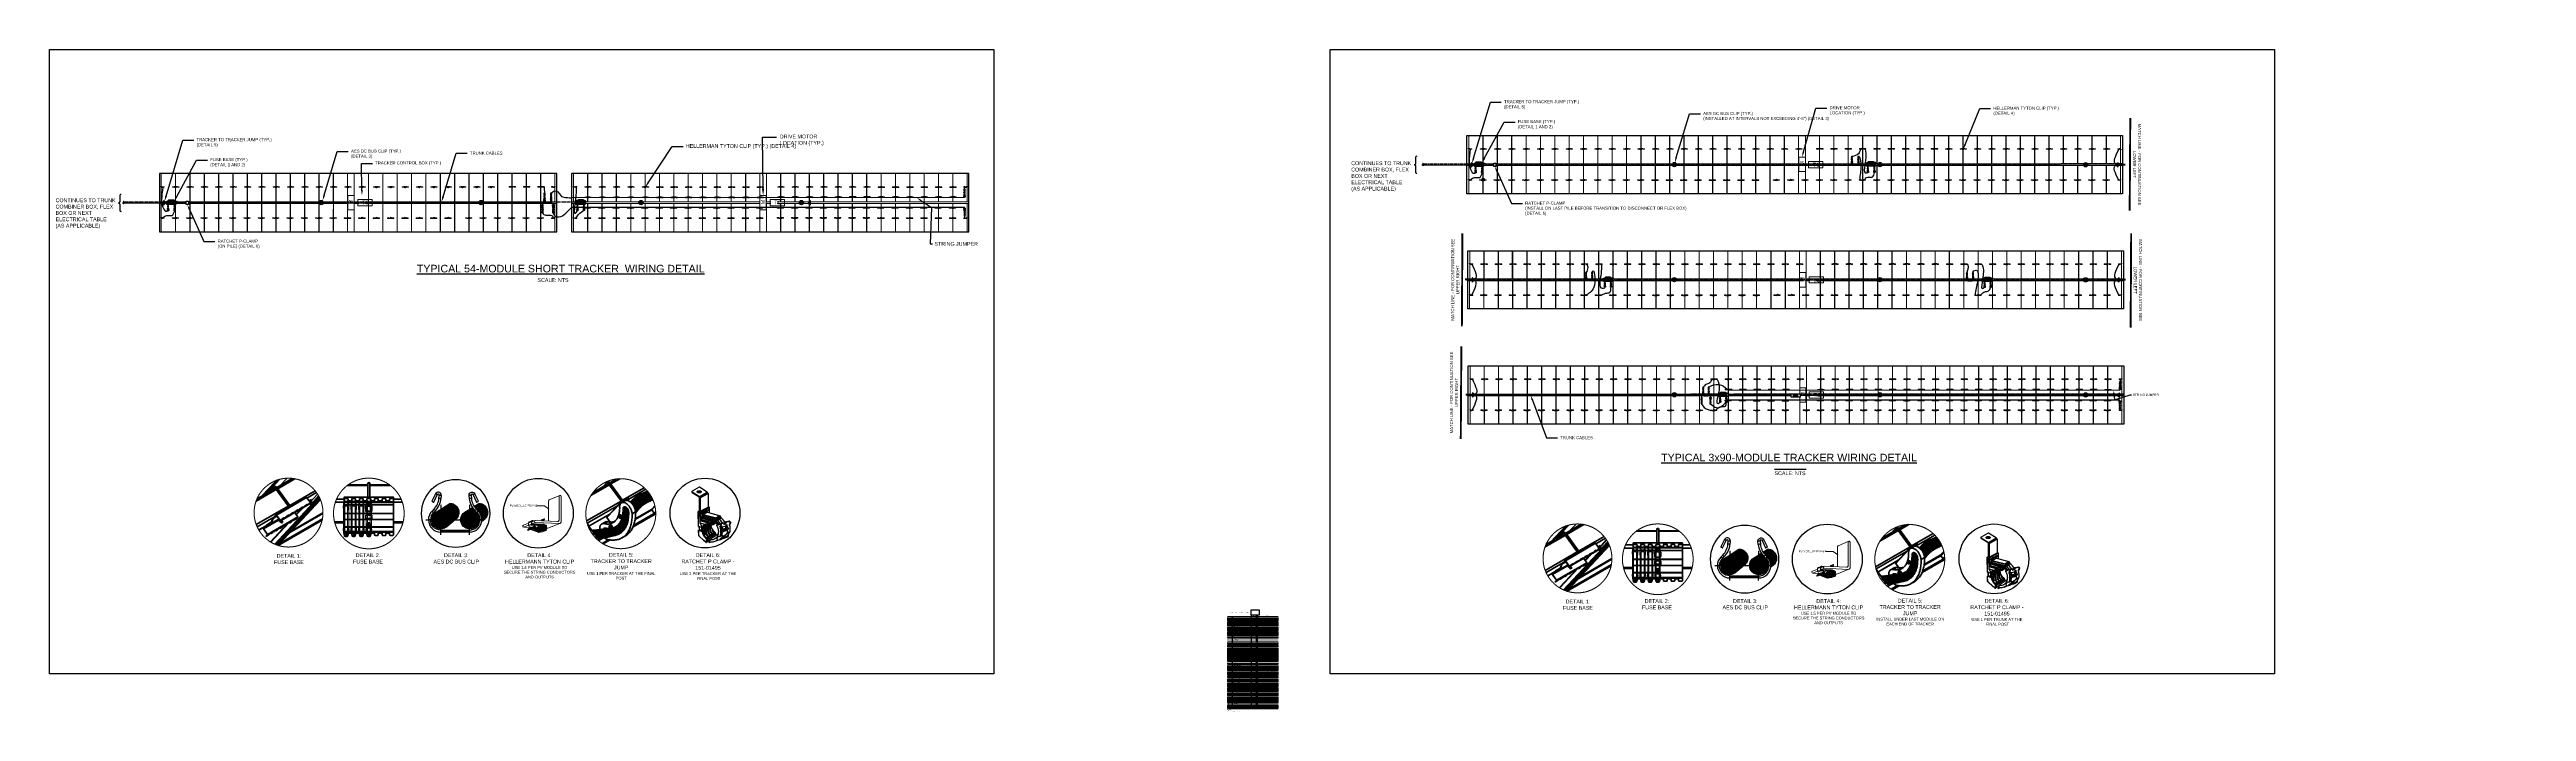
# Model space of a CAD drawing. Header units: feet. Extents: x -12372 to 90117, y -14865 to 4121.
# Drawn here: x -327 to 323, y 1 to 175 of the extents above; entities that cross this region are included whole.
import ezdxf
from ezdxf import colors
from ezdxf.entities.mleader import LeaderData, LeaderLine
from ezdxf.enums import TextEntityAlignment as Align
from ezdxf.math import Vec2, Vec3

# ---------------------------------------------------------------- set-up
doc = ezdxf.new("R2010")
doc.units = ezdxf.units.FT
doc.header["$MEASUREMENT"] = 0
doc.set_wipeout_variables(frame=1)
for name, pattern in [('ACAD-x100644055pbs01-civil$0${ Chain Double-Dash }', [0]), ('HIDDEN', [0.375, 0.25, -0.125]), ('PHANTOM', [2.5, 1.25, -0.25, 0.25, -0.25, 0.25, -0.25])]:
    doc.linetypes.add(name, pattern=pattern)
for name, color, linetype in [('@2x27 Tracker LR5', 5, 'Continuous'), ('@2x40.5 Tracker LR5', 5, 'Continuous'), ('E-CABL-HARN', 6, 'HIDDEN'), ('E-CABL-HARN-NEG', 3, 'Continuous'), ('E-EQPM-HRDW', 16, 'Continuous'), ('E-HARN-COMP', 8, 'Continuous'), ('E-TRNK-CABL-NEG', 6, 'HIDDEN'), ('E-TRUNK-CABLE-POS', 6, 'HIDDEN'), ('E-WIRING DETAILS', 7, 'Continuous'), ('G-ANNO-DIMS', 1, 'Continuous'), ('G-ANNO-TEXT', 1, 'Continuous'), ('G-ANNO-TEXT @ 1', 1, 'Continuous'), ('G-ANNO-TEXT @ 100', 1, 'Continuous'), ('G-MATC-LINE', 6, 'PHANTOM'), ('G-TEXT', 7, 'Continuous'), ('G-TITL-TEXT', 153, 'Continuous'), ('PDF_0', 7, 'Continuous'), ('PDF_cable', 1, 'Continuous'), ('PDF_Ediciones', 1, 'Continuous'), ('PDF_PDF_Geometría', 7, 'Continuous'), ('PDF_PV wires', 7, 'Continuous'), ('PDF_Text', 7, 'Continuous'), ('PV-AUTOTABLES', 7, 'Continuous'), ('XREF', 7, 'Continuous')]:
    doc.layers.add(name, color=color, linetype=linetype)
for name, color, linetype, lineweight in [('E-MODULE', 253, 'Continuous', 0), ('E-TRACER-EQMPT', 252, 'Continuous', 0), ('E-TRACKER MOTOR', 252, 'Continuous', 0)]:
    doc.layers.add(name, color=color, linetype=linetype, lineweight=lineweight)
doc.layers.add('PDF_Fusibles', color=7, linetype='Continuous', true_color=0x636466)
doc.styles.add('NEI-A', font='arial.ttf')
doc.styles.get("Standard").update_dxf_attribs({"font": 'arial.ttf'})
picture_1 = doc.add_image_def('image1.png', size_in_pixel=(320, 208))

# ---------------------------------------------------------------- blocks, each defined once
blk = doc.blocks.new('*A31')
at = {"layer": 'G-ANNO-TEXT', "color": 7, "linetype": 'Continuous', "ltscale": 0.083333, "const_width": 0.0208}
blk.add_lwpolyline([(13.43, 0), (0, 0), (0, -26.07), (13.43, -26.07)], close=True, dxfattribs=at)
for points in [[(0, -1.41), (13.43, -1.41)], [(0, -1.62), (13.43, -1.62)], [(0, -1.84), (13.43, -1.84)], [(0, -2.9), (13.43, -2.9)], [(0, -3.11), (13.43, -3.11)], [(0, -4.17), (13.43, -4.17)], [(0, -4.39), (13.43, -4.39)], [(0, -5.44), (13.43, -5.44)], [(0, -5.66), (13.43, -5.66)], [(1.26, -1.62), (1.26, -1.84)], [(1.26, -4.17), (1.26, -4.39)], [(1.26, -5.44), (1.26, -5.66)], [(0, -6.71), (13.43, -6.71)], [(0, -6.93), (13.43, -6.93)], [(0, -7.33), (13.43, -7.33)], [(0, -7.55), (13.43, -7.55)], [(0, -7.77), (13.43, -7.77)], [(0, -7.99), (13.43, -7.99)], [(0, -8.21), (13.43, -8.21)], [(0, -8.43), (13.43, -8.43)], [(0, -8.85), (13.43, -8.85)], [(0, -9.07), (13.43, -9.07)], [(0, -9.71), (13.43, -9.71)], [(0, -9.93), (13.43, -9.93)], [(1.26, -6.71), (1.26, -6.93)], [(1.26, -7.33), (1.26, -7.55)], [(1.26, -7.77), (1.26, -7.99)], [(1.26, -8.21), (1.26, -8.43)], [(1.26, -8.85), (1.26, -9.07)], [(1.26, -9.71), (1.26, -9.93)], [(0, -13.45), (13.43, -13.45)], [(0, -13.67), (13.43, -13.67)], [(0, -14.21), (13.43, -14.21)], [(0, -14.43), (13.43, -14.43)], [(0, -15.9), (13.43, -15.9)], [(0, -16.11), (13.43, -16.11)], [(0, -17.17), (13.43, -17.17)], [(0, -17.39), (13.43, -17.39)], [(0, -17.81), (13.43, -17.81)], [(0, -18.03), (13.43, -18.03)], [(0, -18.88), (13.43, -18.88)], [(0, -19.09), (13.43, -19.09)], [(1.26, -13.45), (1.26, -13.67)], [(1.26, -14.21), (1.26, -14.43)], [(1.26, -15.9), (1.26, -16.11)], [(1.26, -17.17), (1.26, -17.39)], [(1.26, -17.81), (1.26, -18.03)], [(1.26, -18.88), (1.26, -19.09)], [(0, -20.15), (13.43, -20.15)], [(0, -20.36), (13.43, -20.36)], [(0, -21.42), (13.43, -21.42)], [(0, -21.64), (13.43, -21.64)], [(0, -22.48), (13.43, -22.48)], [(0, -22.7), (13.43, -22.7)], [(0, -24.36), (13.43, -24.36)], [(0, -24.57), (13.43, -24.57)], [(0, -24.79), (13.43, -24.79)], [(0, -25.01), (13.43, -25.01)], [(0, -25.85), (13.43, -25.85)], [(1.26, -20.15), (1.26, -20.36)], [(1.26, -21.42), (1.26, -21.64)], [(1.26, -22.48), (1.26, -22.7)], [(1.26, -24.36), (1.26, -24.57)], [(1.26, -24.79), (1.26, -25.01)], [(1.26, -25.85), (1.26, -26.07)]]:
    blk.add_lwpolyline(points, dxfattribs=at)
at = {"layer": 'G-ANNO-TEXT', "color": 7, "linetype": 'Continuous', "ltscale": 0.083333}
for points in [[(0, -2.05), (13.43, -2.05)], [(0, -2.26), (13.43, -2.26)], [(0, -2.47), (13.43, -2.47)], [(0, -2.68), (13.43, -2.68)], [(0, -3.32), (13.43, -3.32)], [(0, -3.53), (13.43, -3.53)], [(0, -3.74), (13.43, -3.74)], [(0, -3.95), (13.43, -3.95)], [(0, -4.59), (13.43, -4.59)], [(0, -4.8), (13.43, -4.8)], [(0, -5.01), (13.43, -5.01)], [(0, -5.22), (13.43, -5.22)], [(0, -5.86), (13.43, -5.86)], [(0, -6.07), (13.43, -6.07)], [(0, -6.28), (13.43, -6.28)], [(0, -6.49), (13.43, -6.49)], [(1.26, -1.84), (1.26, -2.9)], [(1.26, -3.11), (1.26, -4.17)], [(1.26, -4.39), (1.26, -5.44)], [(1.26, -5.66), (1.26, -6.71)], [(6.24, -1.41), (6.24, -26.07)], [(7.55, -1.41), (7.55, -1.62)], [(7.55, -1.84), (7.55, -2.9)], [(7.55, -3.11), (7.55, -4.17)], [(7.55, -4.39), (7.55, -5.44)], [(7.55, -5.66), (7.55, -6.71)], [(7.86, -1.41), (7.86, -1.62)], [(7.86, -1.84), (7.86, -2.9)], [(7.86, -3.11), (7.86, -4.17)], [(7.86, -4.39), (7.86, -5.44)], [(7.86, -5.66), (7.86, -6.71)], [(0, -7.11), (13.43, -7.11)], [(0, -8.64), (13.43, -8.64)], [(0, -9.28), (13.43, -9.28)], [(0, -9.49), (13.43, -9.49)], [(0, -10.14), (13.43, -10.14)], [(0, -10.33), (13.43, -10.33)], [(0, -10.53), (13.43, -10.53)], [(0, -10.73), (13.43, -10.73)], [(0, -10.94), (13.43, -10.94)], [(0, -11.15), (13.43, -11.15)], [(0, -11.35), (13.43, -11.35)], [(0, -11.56), (13.43, -11.56)], [(0, -11.77), (13.43, -11.77)], [(0, -11.98), (13.43, -11.98)], [(0, -12.19), (13.43, -12.19)], [(0, -12.4), (13.43, -12.4)], [(0, -12.6), (13.43, -12.6)], [(0, -12.81), (13.43, -12.81)], [(1.26, -6.93), (1.26, -7.33)], [(1.26, -7.55), (1.26, -7.77)], [(1.26, -7.99), (1.26, -8.21)], [(1.26, -8.43), (1.26, -8.85)], [(1.26, -9.07), (1.26, -9.71)], [(1.26, -9.93), (1.26, -13.45)], [(7.55, -6.93), (7.55, -7.33)], [(7.55, -7.55), (7.55, -7.77)], [(7.55, -7.99), (7.55, -8.21)], [(7.55, -9.07), (7.55, -9.71)], [(7.55, -9.93), (7.55, -13.45)], [(7.86, -6.93), (7.86, -7.33)], [(7.86, -7.55), (7.86, -7.77)], [(7.86, -7.99), (7.86, -8.21)], [(7.86, -8.43), (7.86, -8.85)], [(7.86, -9.07), (7.86, -9.71)], [(7.86, -9.93), (7.86, -13.45)], [(0, -13.02), (13.43, -13.02)], [(0, -13.23), (13.43, -13.23)], [(0, -13.95), (13.43, -13.95)], [(0, -14.64), (13.43, -14.64)], [(0, -14.84), (13.43, -14.84)], [(0, -15.05), (13.43, -15.05)], [(0, -15.26), (13.43, -15.26)], [(0, -15.47), (13.43, -15.47)], [(0, -15.68), (13.43, -15.68)], [(0, -16.32), (13.43, -16.32)], [(0, -16.53), (13.43, -16.53)], [(0, -16.74), (13.43, -16.74)], [(0, -16.95), (13.43, -16.95)], [(0, -17.59), (13.43, -17.59)], [(0, -18.24), (13.43, -18.24)], [(0, -18.45), (13.43, -18.45)], [(0, -18.66), (13.43, -18.66)], [(0, -19.3), (13.43, -19.3)], [(0, -19.51), (13.43, -19.51)], [(1.26, -13.67), (1.26, -14.21)], [(1.26, -14.43), (1.26, -15.9)], [(1.26, -16.11), (1.26, -17.17)], [(1.26, -17.39), (1.26, -17.81)], [(1.26, -18.03), (1.26, -18.88)], [(1.26, -19.09), (1.26, -20.15)], [(7.55, -13.67), (7.55, -14.21)], [(7.55, -14.43), (7.55, -15.9)], [(7.55, -16.11), (7.55, -17.17)], [(7.55, -17.39), (7.55, -17.81)], [(7.55, -18.03), (7.55, -18.88)], [(7.55, -19.09), (7.55, -20.15)], [(7.86, -13.67), (7.86, -14.21)], [(7.86, -14.43), (7.86, -15.9)], [(7.86, -16.11), (7.86, -17.17)], [(7.86, -17.39), (7.86, -17.81)], [(7.86, -18.03), (7.86, -18.88)], [(7.86, -19.09), (7.86, -20.15)], [(0, -19.72), (13.43, -19.72)], [(0, -19.93), (13.43, -19.93)], [(0, -20.57), (13.43, -20.57)], [(0, -20.78), (13.43, -20.78)], [(0, -20.99), (13.43, -20.99)], [(0, -21.2), (13.43, -21.2)], [(0, -21.84), (13.43, -21.84)], [(0, -22.05), (13.43, -22.05)], [(0, -22.26), (13.43, -22.26)], [(0, -22.91), (13.43, -22.91)], [(0, -23.11), (13.43, -23.11)], [(0, -23.32), (13.43, -23.32)], [(0, -23.53), (13.43, -23.53)], [(0, -23.74), (13.43, -23.74)], [(0, -23.95), (13.43, -23.95)], [(0, -24.16), (7.55, -24.16)], [(0, -25.22), (13.43, -25.22)], [(0, -25.43), (13.43, -25.43)], [(0, -25.64), (13.43, -25.64)], [(1.26, -20.36), (1.26, -21.42)], [(1.26, -21.64), (1.26, -22.48)], [(1.26, -22.7), (1.26, -24.36)], [(1.26, -24.57), (1.26, -24.79)], [(1.26, -25.01), (1.26, -25.85)], [(7.55, -20.36), (7.55, -21.42)], [(7.55, -21.64), (7.55, -22.48)], [(7.55, -22.7), (7.55, -24.36)], [(7.55, -24.57), (7.55, -24.79)], [(7.55, -25.01), (7.55, -25.85)], [(7.86, -20.36), (7.86, -21.42)], [(7.86, -21.64), (7.86, -22.48)], [(7.86, -22.7), (7.86, -24.36)], [(7.86, -24.16), (13.43, -24.16)], [(7.86, -24.57), (7.86, -24.79)], [(7.86, -25.01), (7.86, -25.85)]]:
    blk.add_lwpolyline(points, dxfattribs=at)
at = {"layer": 'G-ANNO-TEXT', "color": 253, "true_color": 0xa6a6a6}
for points in [[(0, -1.62), (1.26, -1.62), (0, -1.84), (1.26, -1.84)], [(0, -2.9), (1.26, -2.9), (0, -3.11), (1.26, -3.11)], [(0, -4.17), (1.26, -4.17), (0, -4.39), (1.26, -4.39)], [(0, -5.44), (1.26, -5.44), (0, -5.66), (1.26, -5.66)], [(1.26, -1.62), (6.24, -1.62), (1.26, -1.84), (6.24, -1.84)], [(1.26, -2.9), (6.24, -2.9), (1.26, -3.11), (6.24, -3.11)], [(1.26, -4.17), (6.24, -4.17), (1.26, -4.39), (6.24, -4.39)], [(1.26, -5.44), (6.24, -5.44), (1.26, -5.66), (6.24, -5.66)], [(6.24, -1.62), (7.55, -1.62), (6.24, -1.84), (7.55, -1.84)], [(6.24, -2.9), (7.55, -2.9), (6.24, -3.11), (7.55, -3.11)], [(6.24, -4.17), (7.55, -4.17), (6.24, -4.39), (7.55, -4.39)], [(6.24, -5.44), (7.55, -5.44), (6.24, -5.66), (7.55, -5.66)], [(7.55, -1.62), (7.86, -1.62), (7.55, -1.84), (7.86, -1.84)], [(7.55, -2.9), (7.86, -2.9), (7.55, -3.11), (7.86, -3.11)], [(7.55, -4.17), (7.86, -4.17), (7.55, -4.39), (7.86, -4.39)], [(7.55, -5.44), (7.86, -5.44), (7.55, -5.66), (7.86, -5.66)], [(7.86, -1.62), (13.43, -1.62), (7.86, -1.84), (13.43, -1.84)], [(7.86, -2.9), (13.43, -2.9), (7.86, -3.11), (13.43, -3.11)], [(7.86, -4.17), (13.43, -4.17), (7.86, -4.39), (13.43, -4.39)], [(7.86, -5.44), (13.43, -5.44), (7.86, -5.66), (13.43, -5.66)], [(0, -6.71), (1.26, -6.71), (0, -6.93), (1.26, -6.93)], [(0, -7.33), (1.26, -7.33), (0, -7.55), (1.26, -7.55)], [(0, -7.77), (1.26, -7.77), (0, -7.99), (1.26, -7.99)], [(0, -8.21), (1.26, -8.21), (0, -8.43), (1.26, -8.43)], [(0, -8.85), (1.26, -8.85), (0, -9.07), (1.26, -9.07)], [(0, -9.71), (1.26, -9.71), (0, -9.93), (1.26, -9.93)], [(1.26, -6.71), (6.24, -6.71), (1.26, -6.93), (6.24, -6.93)], [(1.26, -7.33), (6.24, -7.33), (1.26, -7.55), (6.24, -7.55)], [(1.26, -7.77), (6.24, -7.77), (1.26, -7.99), (6.24, -7.99)], [(1.26, -8.21), (6.24, -8.21), (1.26, -8.43), (6.24, -8.43)], [(1.26, -8.85), (6.24, -8.85), (1.26, -9.07), (6.24, -9.07)], [(1.26, -9.71), (6.24, -9.71), (1.26, -9.93), (6.24, -9.93)], [(6.24, -6.71), (7.55, -6.71), (6.24, -6.93), (7.55, -6.93)], [(6.24, -7.33), (7.55, -7.33), (6.24, -7.55), (7.55, -7.55)], [(6.24, -7.77), (7.55, -7.77), (6.24, -7.99), (7.55, -7.99)], [(6.24, -8.21), (7.55, -8.21), (6.24, -8.43), (7.55, -8.43)], [(6.24, -8.85), (7.55, -8.85), (6.24, -9.07), (7.55, -9.07)], [(6.24, -9.71), (7.55, -9.71), (6.24, -9.93), (7.55, -9.93)], [(7.55, -6.71), (7.86, -6.71), (7.55, -6.93), (7.86, -6.93)], [(7.55, -7.33), (7.86, -7.33), (7.55, -7.55), (7.86, -7.55)], [(7.55, -7.77), (7.86, -7.77), (7.55, -7.99), (7.86, -7.99)], [(7.55, -8.21), (7.86, -8.21), (7.55, -8.43), (7.86, -8.43)], [(7.55, -8.85), (7.86, -8.85), (7.55, -9.07), (7.86, -9.07)], [(7.55, -9.71), (7.86, -9.71), (7.55, -9.93), (7.86, -9.93)], [(7.86, -6.71), (13.43, -6.71), (7.86, -6.93), (13.43, -6.93)], [(7.86, -7.33), (13.43, -7.33), (7.86, -7.55), (13.43, -7.55)], [(7.86, -7.77), (13.43, -7.77), (7.86, -7.99), (13.43, -7.99)], [(7.86, -8.21), (13.43, -8.21), (7.86, -8.43), (13.43, -8.43)], [(7.86, -8.85), (13.43, -8.85), (7.86, -9.07), (13.43, -9.07)], [(7.86, -9.71), (13.43, -9.71), (7.86, -9.93), (13.43, -9.93)], [(0, -13.45), (1.26, -13.45), (0, -13.67), (1.26, -13.67)], [(0, -14.21), (1.26, -14.21), (0, -14.43), (1.26, -14.43)], [(0, -15.9), (1.26, -15.9), (0, -16.11), (1.26, -16.11)], [(0, -17.17), (1.26, -17.17), (0, -17.39), (1.26, -17.39)], [(0, -17.81), (1.26, -17.81), (0, -18.03), (1.26, -18.03)], [(0, -18.88), (1.26, -18.88), (0, -19.09), (1.26, -19.09)], [(1.26, -13.45), (6.24, -13.45), (1.26, -13.67), (6.24, -13.67)], [(1.26, -14.21), (6.24, -14.21), (1.26, -14.43), (6.24, -14.43)], [(1.26, -15.9), (6.24, -15.9), (1.26, -16.11), (6.24, -16.11)], [(1.26, -17.17), (6.24, -17.17), (1.26, -17.39), (6.24, -17.39)], [(1.26, -17.81), (6.24, -17.81), (1.26, -18.03), (6.24, -18.03)], [(1.26, -18.88), (6.24, -18.88), (1.26, -19.09), (6.24, -19.09)], [(6.24, -13.45), (7.55, -13.45), (6.24, -13.67), (7.55, -13.67)], [(6.24, -14.21), (7.55, -14.21), (6.24, -14.43), (7.55, -14.43)], [(6.24, -15.9), (7.55, -15.9), (6.24, -16.11), (7.55, -16.11)], [(6.24, -17.17), (7.55, -17.17), (6.24, -17.39), (7.55, -17.39)], [(6.24, -17.81), (7.55, -17.81), (6.24, -18.03), (7.55, -18.03)], [(6.24, -18.88), (7.55, -18.88), (6.24, -19.09), (7.55, -19.09)], [(7.55, -13.45), (7.86, -13.45), (7.55, -13.67), (7.86, -13.67)], [(7.55, -14.21), (7.86, -14.21), (7.55, -14.43), (7.86, -14.43)], [(7.55, -15.9), (7.86, -15.9), (7.55, -16.11), (7.86, -16.11)], [(7.55, -17.17), (7.86, -17.17), (7.55, -17.39), (7.86, -17.39)], [(7.55, -17.81), (7.86, -17.81), (7.55, -18.03), (7.86, -18.03)], [(7.55, -18.88), (7.86, -18.88), (7.55, -19.09), (7.86, -19.09)], [(7.86, -13.45), (13.43, -13.45), (7.86, -13.67), (13.43, -13.67)], [(7.86, -14.21), (13.43, -14.21), (7.86, -14.43), (13.43, -14.43)], [(7.86, -15.9), (13.43, -15.9), (7.86, -16.11), (13.43, -16.11)], [(7.86, -17.17), (13.43, -17.17), (7.86, -17.39), (13.43, -17.39)], [(7.86, -17.81), (13.43, -17.81), (7.86, -18.03), (13.43, -18.03)], [(7.86, -18.88), (13.43, -18.88), (7.86, -19.09), (13.43, -19.09)], [(0, -20.15), (1.26, -20.15), (0, -20.36), (1.26, -20.36)], [(0, -21.42), (1.26, -21.42), (0, -21.64), (1.26, -21.64)], [(0, -22.48), (1.26, -22.48), (0, -22.7), (1.26, -22.7)], [(0, -24.36), (1.26, -24.36), (0, -24.57), (1.26, -24.57)], [(0, -24.79), (1.26, -24.79), (0, -25.01), (1.26, -25.01)], [(0, -25.85), (1.26, -25.85), (0, -26.07), (1.26, -26.07)], [(1.26, -20.15), (6.24, -20.15), (1.26, -20.36), (6.24, -20.36)], [(1.26, -21.42), (6.24, -21.42), (1.26, -21.64), (6.24, -21.64)], [(1.26, -22.48), (6.24, -22.48), (1.26, -22.7), (6.24, -22.7)], [(1.26, -24.36), (6.24, -24.36), (1.26, -24.57), (6.24, -24.57)], [(1.26, -24.79), (6.24, -24.79), (1.26, -25.01), (6.24, -25.01)], [(1.26, -25.85), (6.24, -25.85), (1.26, -26.07), (6.24, -26.07)], [(6.24, -20.15), (7.55, -20.15), (6.24, -20.36), (7.55, -20.36)], [(6.24, -21.42), (7.55, -21.42), (6.24, -21.64), (7.55, -21.64)], [(6.24, -22.48), (7.55, -22.48), (6.24, -22.7), (7.55, -22.7)], [(6.24, -24.36), (7.55, -24.36), (6.24, -24.57), (7.55, -24.57)], [(6.24, -24.79), (7.55, -24.79), (6.24, -25.01), (7.55, -25.01)], [(6.24, -25.85), (7.55, -25.85), (6.24, -26.07), (7.55, -26.07)], [(7.55, -20.15), (7.86, -20.15), (7.55, -20.36), (7.86, -20.36)], [(7.55, -21.42), (7.86, -21.42), (7.55, -21.64), (7.86, -21.64)], [(7.55, -22.48), (7.86, -22.48), (7.55, -22.7), (7.86, -22.7)], [(7.55, -24.36), (7.86, -24.36), (7.55, -24.57), (7.86, -24.57)], [(7.55, -24.79), (7.86, -24.79), (7.55, -25.01), (7.86, -25.01)], [(7.55, -25.85), (7.86, -25.85), (7.55, -26.07), (7.86, -26.07)], [(7.86, -20.15), (13.43, -20.15), (7.86, -20.36), (13.43, -20.36)], [(7.86, -21.42), (13.43, -21.42), (7.86, -21.64), (13.43, -21.64)], [(7.86, -22.48), (13.43, -22.48), (7.86, -22.7), (13.43, -22.7)], [(7.86, -24.36), (13.43, -24.36), (7.86, -24.57), (13.43, -24.57)], [(7.86, -24.79), (13.43, -24.79), (7.86, -25.01), (13.43, -25.01)], [(7.86, -25.85), (13.43, -25.85), (7.86, -26.07), (13.43, -26.07)]]:
    blk.add_solid(points, dxfattribs=at)
at = {"layer": 'G-ANNO-TEXT', "color": 7, "style": 'NEI-A'}
for s, insert, char_height, attachment_point in [('\\fCalibri|b1|i0|c0|p34;PV01', (0.04, -1.8), 0.0993, 7), ('\\fCalibri|b0|i0|c0|p34;PV01-00', (0.04, -1.95), 0.0993, 4), ('\\fCalibri|b0|i0|c0|p34;PV01-00/01', (0.04, -2.16), 0.0993, 4), ('\\fCalibri|b0|i0|c0|p34;PV01-02', (0.04, -2.36), 0.0993, 4), ('\\fCalibri|b0|i0|c0|p34;PV01-03', (0.04, -2.57), 0.0993, 4), ('\\fCalibri|b0|i0|c0|p34;PV01-04', (0.04, -2.79), 0.0993, 4), ('\\fCalibri|b1|i0|c0|p34;PV02', (0.04, -3.07), 0.0993, 7), ('\\fCalibri|b0|i0|c0|p34;PV02-00', (0.04, -3.22), 0.0993, 4), ('\\fCalibri|b0|i0|c0|p34;PV02-01', (0.04, -3.43), 0.0993, 4), ('\\fCalibri|b0|i0|c0|p34;PV02-02', (0.04, -3.64), 0.0993, 4), ('\\fCalibri|b0|i0|c0|p34;PV02-03', (0.04, -3.84), 0.0993, 4), ('\\fCalibri|b0|i0|c0|p34;PV02-04', (0.04, -4.06), 0.0993, 4), ('\\fCalibri|b1|i0|c0|p34;PV03', (0.04, -4.34), 0.0993, 7), ('\\fCalibri|b0|i0|c0|p34;PV03-00', (0.04, -4.55), 0.0993, 7), ('\\fCalibri|b0|i0|c0|p34;PV03-01', (0.04, -4.76), 0.0993, 7), ('\\fCalibri|b0|i0|c0|p34;PV03-02', (0.04, -4.97), 0.0993, 7), ('\\fCalibri|b0|i0|c0|p34;PV03-03', (0.04, -5.18), 0.0993, 7), ('\\fCalibri|b0|i0|c0|p34;PV03-04', (0.04, -5.4), 0.0993, 7), ('\\fCalibri|b1|i0|c0|p34;PV04', (0.04, -5.61), 0.0993, 7), ('\\fCalibri|b0|i0|c0|p34;PV04-00', (0.04, -5.82), 0.0993, 7), ('\\fCalibri|b0|i0|c0|p34;PV04-01', (0.04, -6.03), 0.0993, 7), ('\\fCalibri|b0|i0|c0|p34;PV04-02', (0.04, -6.24), 0.0993, 7), ('\\fCalibri|b0|i0|c0|p34;PV04-03', (0.04, -6.45), 0.0993, 7), ('\\fCalibri|b0|i0|c0|p34;STANDARDS SHEETSET MANAGER REVISIONS', (3.12, -0.7), 0.1806, 5), ('\\fCalibri|b1|i0|c0|p34;SITE GROUNDING PLANS ', (1.3, -5.61), 0.0993, 7), ('\\fCalibri|b1|i0|c0|p34;GENERAL SHEETS', (1.3, -1.8), 0.0993, 7), ('\\fCalibri|b0|i0|c0|p34;Cover Sheet', (1.3, -2.01), 0.0993, 7), ('\\fCalibri|b0|i0|c0|p34;Sheet Index', (1.3, -2.22), 0.0993, 7), ('\\fCalibri|b0|i0|c0|p34;Symbols and Abbreviations', (1.3, -2.43), 0.0993, 7), ('\\fCalibri|b0|i0|c0|p34;General Notes', (1.3, -2.64), 0.0993, 7), ('\\fCalibri|b0|i0|c0|p34;Overall site array and equipment layout', (1.3, -2.85), 0.0993, 7), ('\\fCalibri|b1|i0|c0|p34;MVAC ROUTING PLANS', (1.3, -3.07), 0.0993, 7), ('\\fCalibri|b0|i0|c0|p34;Overall MVAC routing plan', (1.3, -3.28), 0.0993, 7), ('\\fCalibri|b0|i0|c0|p34;MVAC Routing Plan - Region 01', (1.3, -3.49), 0.0993, 7), ('\\fCalibri|b0|i0|c0|p34;MVAC Routing Plan - Region 02', (1.3, -3.7), 0.0993, 7), ('\\fCalibri|b0|i0|c0|p34;MVAC Routing Plan - Region 03', (1.3, -3.91), 0.0993, 7), ('\\fCalibri|b0|i0|c0|p34;MVAC Routing Plan - Region 04', (1.3, -4.12), 0.0993, 7), ('\\fCalibri|b1|i0|c0|p34;FIBER OPTIC PLANS', (1.3, -4.34), 0.0993, 7), ('\\fCalibri|b0|i0|c0|p34;Overall Fiber Optic Routing Plan', (1.3, -4.55), 0.0993, 7), ('\\fCalibri|b0|i0|c0|p34;Fiber Optic Routing Plan - Region 01', (1.3, -4.76), 0.0993, 7), ('\\fCalibri|b0|i0|c0|p34;Fiber Optic Routing Plan - Region 02', (1.3, -4.97), 0.0993, 7), ('\\fCalibri|b0|i0|c0|p34;Fiber Optic Routing Plan - Region 03', (1.3, -5.18), 0.0993, 7), ('\\fCalibri|b0|i0|c0|p34;Fiber Optic Routing Plan - Region 04', (1.3, -5.4), 0.0993, 7), ('\\fCalibri|b0|i0|c0|p34;Overall Grounding plan', (1.3, -5.82), 0.0993, 7), ('\\fCalibri|b0|i0|c0|p34;Grounding Plan - Region 01', (1.3, -6.03), 0.0993, 7), ('\\fCalibri|b0|i0|c0|p34;Grounding Plan - Region 02', (1.3, -6.24), 0.0993, 7), ('\\fCalibri|b0|i0|c0|p34;Grounding Plan - Region 03', (1.3, -6.45), 0.0993, 7), ('\\fCalibri|b1|i0|c0|p34;DATE', (6.9, -1.58), 0.0993, 8), ('\\fCalibri|b1|i0|c0|p34;ID', (7.71, -1.58), 0.0993, 8), ('\\fCalibri|b1|i0|c0|p34;CHANGES MADE', (10.65, -1.58), 0.0993, 8), ('\\fCalibri|b0|i0|c0|p34;PV04-04', (0.04, -6.67), 0.0993, 7), ('\\fCalibri|b1|i0|c0|p34;PV05', (0.04, -6.89), 0.0993, 7), ('\\fCalibri|b0|i0|c0|p34;PV05-00', (0.04, -7.07), 0.0993, 7), ('\\fCalibri|b0|i0|c0|p34;PV05-01', (0.04, -7.29), 0.0993, 7), ('\\fCalibri|b1|i0|c0|p34;PV06', (0.04, -7.51), 0.0993, 7), ('\\fCalibri|b0|i0|c0|p34;PV06-01', (0.04, -7.73), 0.0993, 7), ('\\fCalibri|b1|i0|c0|p34;PV07', (0.04, -7.95), 0.0993, 7), ('\\fCalibri|b0|i0|c0|p34;PV07-01', (0.04, -8.17), 0.0993, 7), ('\\fCalibri|b1|i0|c0|p34;PV08', (0.04, -8.39), 0.0993, 7), ('\\fCalibri|b0|i0|c0|p34;PV08-01', (0.04, -8.59), 0.0993, 7), ('\\fCalibri|b0|i0|c0|p34;PV08-01', (0.04, -8.81), 0.0993, 7), ('\\fCalibri|b1|i0|c0|p34;PV09', (0.04, -9.03), 0.0993, 7), ('\\fCalibri|b0|i0|c0|p34;PV09-01', (0.04, -9.24), 0.0993, 7), ('\\fCalibri|b0|i0|c0|p34;PV09-02', (0.04, -9.45), 0.0993, 7), ('\\fCalibri|b0|i0|c0|p34;PV09-03', (0.04, -9.67), 0.0993, 7), ('\\fCalibri|b1|i0|c0|p34;PV10', (0.04, -9.89), 0.0993, 7), ('\\fCalibri|b0|i0|c0|p34;PV10-01', (0.04, -10.09), 0.0993, 7), ('\\fCalibri|b0|i0|c0|p34;PV10-02', (0.04, -10.29), 0.0993, 7), ('\\fCalibri|b0|i0|c0|p34;PV10-03', (0.04, -10.49), 0.0993, 7), ('\\fCalibri|b0|i0|c0|p34;PV10-04', (0.04, -10.69), 0.0993, 7), ('\\fCalibri|b0|i0|c0|p34;PV10-05', (0.04, -10.9), 0.0993, 7), ('\\fCalibri|b0|i0|c0|p34;PV10-06', (0.04, -11.1), 0.0993, 7), ('\\fCalibri|b0|i0|c0|p34;PV10-07', (0.04, -11.31), 0.0993, 7), ('\\fCalibri|b0|i0|c0|p34;PV10-08', (0.04, -11.52), 0.0993, 7), ('\\fCalibri|b0|i0|c0|p34;PV10-09', (0.04, -11.73), 0.0993, 7), ('\\fCalibri|b0|i0|c0|p34;PV10-10', (0.04, -11.94), 0.0993, 7), ('\\fCalibri|b0|i0|c0|p34;PV10-11', (0.04, -12.15), 0.0993, 7), ('\\fCalibri|b0|i0|c0|p34;PV10-12', (0.04, -12.35), 0.0993, 7), ('\\fCalibri|b0|i0|c0|p34;PV10-13', (0.04, -12.56), 0.0993, 7), ('\\fCalibri|b0|i0|c0|p34;PV10-14', (0.04, -12.77), 0.0993, 7), ('\\fCalibri|b0|i0|c0|p34;PV10-15', (0.04, -12.98), 0.0993, 7), ('\\fCalibri|b1|i0|c0|p34;ARRAY PLANS ', (1.3, -8.39), 0.0993, 7), ('\\fCalibri|b0|i0|c0|p34;Array layout', (1.3, -8.59), 0.0993, 7), ('\\fCalibri|b0|i0|c0|p34;Array layout (PCS/INV# to coordinate with sheet #)(Array Layout - 01)', (1.3, -8.81), 0.0993, 7), ('\\fCalibri|b1|i0|c0|p34;AC CABLE SCHEDULES', (1.3, -9.03), 0.0993, 7), ('\\fCalibri|b0|i0|c0|p34;Grounding Plan - Region 04', (1.3, -6.67), 0.0993, 7), ('\\fCalibri|b1|i0|c0|p34;MVAC SINGLE LINE DIAGRAMS', (1.3, -6.89), 0.0993, 7), ('\\fCalibri|b0|i0|c0|p34;Overall AC SLD', (1.3, -7.07), 0.0993, 7), ('\\fCalibri|b0|i0|c0|p34;LVAC AUX SLD', (1.3, -7.29), 0.0993, 7), ('\\fCalibri|b1|i0|c0|p34;FO SINGLE LINES DIAGRAMS', (1.3, -7.51), 0.0993, 7), ('\\fCalibri|b0|i0|c0|p34;Fiber Optic Single Line Diagram', (1.3, -7.73), 0.0993, 7), ('\\fCalibri|b1|i0|c0|p34;DC SINGLE LINES DIAGRAMS', (1.3, -7.95), 0.0993, 7), ('\\fCalibri|b0|i0|c0|p34;DC Single Line Diagram', (1.3, -8.17), 0.0993, 7), ('\\fCalibri|b0|i0|c0|p34;MVAC Cable Schedules', (1.3, -9.24), 0.0993, 7), ('\\fCalibri|b0|i0|c0|p34;LV Aux tables and schedules', (1.3, -9.45), 0.0993, 7), ('\\fCalibri|b0|i0|c0|p34;LV Tracker cable schedules', (1.3, -9.67), 0.0993, 7), ('\\fCalibri|b1|i0|c0|p34;DC CABLE SCHEDULES', (1.3, -9.89), 0.0993, 7), ('\\fCalibri|b0|i0|c0|p34;DC Cable Schedules', (1.3, -10.09), 0.0993, 7), ('\\fCalibri|b0|i0|c0|p34;DC Cable Schedules', (1.3, -10.29), 0.0993, 7), ('\\fCalibri|b0|i0|c0|p34;DC Cable Schedules', (1.3, -10.49), 0.0993, 7), ('\\fCalibri|b0|i0|c0|p34;DC Cable Schedules', (1.3, -10.69), 0.0993, 7), ('\\fCalibri|b0|i0|c0|p34;DC Cable Schedules', (1.3, -10.9), 0.0993, 7), ('\\fCalibri|b0|i0|c0|p34;DC Cable Schedules', (1.3, -11.1), 0.0993, 7), ('\\fCalibri|b0|i0|c0|p34;DC Cable Schedules', (1.3, -11.31), 0.0993, 7), ('\\fCalibri|b0|i0|c0|p34;DC Cable Schedules', (1.3, -11.52), 0.0993, 7), ('\\fCalibri|b0|i0|c0|p34;DC Cable Schedules', (1.3, -11.73), 0.0993, 7), ('\\fCalibri|b0|i0|c0|p34;DC Cable Schedules', (1.3, -11.94), 0.0993, 7), ('\\fCalibri|b0|i0|c0|p34;DC Cable Schedules', (1.3, -12.15), 0.0993, 7), ('\\fCalibri|b0|i0|c0|p34;DC Cable Schedules', (1.3, -12.35), 0.0993, 7), ('\\fCalibri|b0|i0|c0|p34;DC Cable Schedules', (1.3, -12.56), 0.0993, 7), ('\\fCalibri|b0|i0|c0|p34;DC Cable Schedules', (1.3, -12.77), 0.0993, 7), ('\\fCalibri|b0|i0|c0|p34;DC Cable Schedules', (1.3, -12.98), 0.0993, 7), ('\\fCalibri|b0|i0|c0|p34;PV10-16', (0.04, -13.19), 0.0993, 7), ('\\fCalibri|b0|i0|c0|p34;PV10-17', (0.04, -13.41), 0.0993, 7), ('\\fCalibri|b1|i0|c0|p34;PV11', (0.04, -13.62), 0.0993, 7), ('\\fCalibri|b0|i0|c0|p34;PV11-01', (0.04, -13.91), 0.0993, 7), ('\\fCalibri|b0|i0|c0|p34;PV11-01', (0.04, -14.17), 0.0993, 7), ('\\fCalibri|b1|i0|c0|p34;PV12', (0.04, -14.39), 0.0993, 7), ('\\fCalibri|b0|i0|c0|p34;PV12-01', (0.04, -14.59), 0.0993, 7), ('\\fCalibri|b0|i0|c0|p34;PV12-02', (0.04, -14.8), 0.0993, 7), ('\\fCalibri|b0|i0|c0|p34;PV12-02', (0.04, -15.01), 0.0993, 7), ('\\fCalibri|b0|i0|c0|p34;PV12-03', (0.04, -15.22), 0.0993, 7), ('\\fCalibri|b0|i0|c0|p34;PV12-03', (0.04, -15.43), 0.0993, 7), ('\\fCalibri|b0|i0|c0|p34;PV12-10 (1)', (0.04, -15.64), 0.0993, 7), ('\\fCalibri|b0|i0|c0|p34;PV12-10 (2)', (0.04, -15.85), 0.0993, 7), ('\\fCalibri|b1|i0|c0|p34;PV13', (0.04, -16.07), 0.0993, 7), ('\\fCalibri|b0|i0|c0|p34;PV13-01', (0.04, -16.28), 0.0993, 7), ('\\fCalibri|b0|i0|c0|p34;PV13-02', (0.04, -16.49), 0.0993, 7), ('\\fCalibri|b0|i0|c0|p34;PV13-03', (0.04, -16.7), 0.0993, 7), ('\\fCalibri|b0|i0|c0|p34;PV13-04', (0.04, -16.91), 0.0993, 7), ('\\fCalibri|b0|i0|c0|p34;PV13-05', (0.04, -17.12), 0.0993, 7), ('\\fCalibri|b1|i0|c0|p34;PV14', (0.04, -17.34), 0.0993, 7), ('\\fCalibri|b0|i0|c0|p34;PV14-01', (0.04, -17.55), 0.0993, 7), ('\\fCalibri|b0|i0|c0|p34;PV14-02', (0.04, -17.77), 0.0993, 7), ('\\fCalibri|b1|i0|c0|p34;PV15', (0.04, -17.99), 0.0993, 7), ('\\fCalibri|b0|i0|c0|p34;PV15-01', (0.04, -18.2), 0.0993, 7), ('\\fCalibri|b0|i0|c0|p34;PV15-02', (0.04, -18.41), 0.0993, 7), ('\\fCalibri|b0|i0|c0|p34;PV15-03', (0.04, -18.61), 0.0993, 7), ('\\fCalibri|b0|i0|c0|p34;PV15-10', (0.04, -18.83), 0.0993, 7), ('\\fCalibri|b1|i0|c0|p34;PV16', (0.04, -19.05), 0.0993, 7), ('\\fCalibri|b0|i0|c0|p34;PV16-01', (0.04, -19.26), 0.0993, 7), ('\\fCalibri|b0|i0|c0|p34;PV16-02', (0.04, -19.47), 0.0993, 7), ('\\fCalibri|b1|i0|c0|p34;TRACKER WIRING DIAGRAMS', (1.3, -13.62), 0.0993, 7), ('\\fCalibri|b0|i0|c0|p34;Tracker Wiring Diagram', (1.3, -13.91), 0.0993, 7), ('\\fCalibri|b0|i0|c0|p34;Tracker Motor SLD', (1.3, -14.17), 0.0993, 7), ('\\fCalibri|b1|i0|c0|p34;TRENCH DETAILS', (1.3, -16.07), 0.0993, 7), ('\\fCalibri|b0|i0|c0|p34;Trench Crossing Details', (1.3, -16.7), 0.0993, 7), ('\\fCalibri|b1|i0|c0|p34;AUX POWER AND COMM', (1.3, -17.34), 0.0993, 7), ('\\fCalibri|b0|i0|c0|p34;Typical Auxiliary Power details', (1.3, -17.55), 0.0993, 7), ('\\fCalibri|b1|i0|c0|p34;TRACKER WIRING WIRE MANAGEMENT & EQUIPMENT TRANSITION DETAILS', (1.3, -19.05), 0.0993, 7), ('\\fCalibri|b0|i0|c0|p34;Typical tracker system wiring details', (1.3, -19.26), 0.0993, 7), ('\\fCalibri|b0|i0|c0|p34;Wire management installation motor gap detail', (1.3, -19.47), 0.0993, 7), ('\\fCalibri|b0|i0|c0|p34;DC Cable Schedules', (1.3, -13.19), 0.0993, 7), ('\\fCalibri|b0|i0|c0|p34;DC Cable Schedules', (1.3, -13.41), 0.0993, 7), ('\\fCalibri|b1|i0|c0|p34;PCS PLANS AND ELEVATIONS ', (1.3, -14.39), 0.0993, 7), ('\\fCalibri|b0|i0|c0|p34;PCS area cabling for central inverters', (1.3, -14.59), 0.0993, 7), ('\\fCalibri|b0|i0|c0|p34;PCS installation details for central inverters', (1.3, -14.8), 0.0993, 7), ('\\fCalibri|b0|i0|c0|p34;PCS installation details for central inverters', (1.3, -15.01), 0.0993, 7), ('\\fCalibri|b0|i0|c0|p34;PCS installation details for central inverters', (1.3, -15.22), 0.0993, 7), ('\\fCalibri|b0|i0|c0|p34;PCS Aux rack details', (1.3, -15.43), 0.0993, 7), ('\\fCalibri|b0|i0|c0|p34;String inverter details', (1.3, -15.64), 0.0993, 7), ('\\fCalibri|b0|i0|c0|p34;String inverter details', (1.3, -15.85), 0.0993, 7), ('\\fCalibri|b0|i0|c0|p34;MV Trench Details', (1.3, -16.28), 0.0993, 7), ('\\fCalibri|b0|i0|c0|p34;DC Trench Details', (1.3, -16.49), 0.0993, 7), ('\\fCalibri|b0|i0|c0|p34;DC Directional Bore Details', (1.3, -16.91), 0.0993, 7), ('\\fCalibri|b0|i0|c0|p34;MV Directional Bore Details', (1.3, -17.12), 0.0993, 7), ('\\fCalibri|b0|i0|c0|p34;Instrumentation wiring diagrams', (1.3, -17.77), 0.0993, 7), ('\\fCalibri|b1|i0|c0|p34;MET STATION PLANS & DETAILS', (1.3, -17.99), 0.0993, 7), ('\\fCalibri|b0|i0|c0|p34;Instrumention array layout plan', (1.3, -18.2), 0.0993, 7), ('\\fCalibri|b0|i0|c0|p34;Meterorological station plan view', (1.3, -18.41), 0.0993, 7), ('\\fCalibri|b0|i0|c0|p34;Meterorological station elevation view', (1.3, -18.61), 0.0993, 7), ('\\fCalibri|b0|i0|c0|p34;Mower overall plan', (1.3, -18.83), 0.0993, 7), ('\\fCalibri|b0|i0|c0|p34;8/25/2023', (6.9, -16.28), 0.0993, 8), ('\\fCalibri|b0|i0|c0|p34;8/25/2023', (6.9, -16.49), 0.0993, 8), ('\\fCalibri|b0|i0|c0|p34;8/25/2023', (6.9, -16.7), 0.0993, 8), ('\\fCalibri|b0|i0|c0|p34;8/25/2023', (6.9, -16.91), 0.0993, 8), ('\\fCalibri|b0|i0|c0|p34;8/25/2023', (6.9, -17.12), 0.0993, 8), ('\\fCalibri|b0|i0|c0|p34;ES', (7.71, -16.28), 0.0993, 8), ('\\fCalibri|b0|i0|c0|p34;ES', (7.71, -16.49), 0.0993, 8), ('\\fCalibri|b0|i0|c0|p34;ES', (7.71, -16.7), 0.0993, 8), ('\\fCalibri|b0|i0|c0|p34;ES', (7.71, -16.91), 0.0993, 8), ('\\fCalibri|b0|i0|c0|p34;ES', (7.71, -17.12), 0.0993, 8), ('\\fCalibri|b0|i0|c0|p34;Updated dimensions, marker tape dimension, added trefoil orientation', (10.65, -16.28), 0.0993, 8), ('\\fCalibri|b0|i0|c0|p34;Updated leader style, marker tape, dimensions', (10.65, -16.7), 0.0993, 8), ('\\fCalibri|b0|i0|c0|p34;Updated leader style, marker tape, dimensions', (10.65, -16.91), 0.0993, 8), ('\\fCalibri|b0|i0|c0|p34;Updated leader style, marker tape, dimensions', (10.65, -17.12), 0.0993, 8), ("\\fCalibri|b0|i0|c0|p34;Update marker tape to be 1' instead of 2'", (10.65, -16.49), 0.0993, 8), ('\\fCalibri|b1|i0|c0|p34;XREFS', (0.04, -26.03), 0.0993, 7), ('\\fCalibri|b0|i0|c0|p34;PV16-03', (0.04, -19.68), 0.0993, 7), ('\\fCalibri|b0|i0|c0|p34;PV16-04', (0.04, -19.89), 0.0993, 7), ('\\fCalibri|b0|i0|c0|p34;PV16-05', (0.04, -20.1), 0.0993, 7), ('\\fCalibri|b1|i0|c0|p34;PV17', (0.04, -20.32), 0.0993, 7), ('\\fCalibri|b0|i0|c0|p34;PV17-01', (0.04, -20.53), 0.0993, 7), ('\\fCalibri|b0|i0|c0|p34;PV17-02', (0.04, -20.74), 0.0993, 7), ('\\fCalibri|b0|i0|c0|p34;PV17-03', (0.04, -20.95), 0.0993, 7), ('\\fCalibri|b0|i0|c0|p34;PV17-04', (0.04, -21.16), 0.0993, 7), ('\\fCalibri|b0|i0|c0|p34;PV17-05', (0.04, -21.38), 0.0993, 7), ('\\fCalibri|b1|i0|c0|p34;PV18', (0.04, -21.59), 0.0993, 7), ('\\fCalibri|b0|i0|c0|p34;PV18-01', (0.04, -21.8), 0.0993, 7), ('\\fCalibri|b0|i0|c0|p34;PV18-02', (0.04, -22.01), 0.0993, 7), ('\\fCalibri|b0|i0|c0|p34;PV18-03', (0.04, -22.22), 0.0993, 7), ('\\fCalibri|b0|i0|c0|p34;PV18-04', (0.04, -22.44), 0.0993, 7), ('\\fCalibri|b1|i0|c0|p34;PV19', (0.04, -22.66), 0.0993, 7), ('\\fCalibri|b0|i0|c0|p34;PV19-01', (0.04, -22.86), 0.0993, 7), ('\\fCalibri|b0|i0|c0|p34;PV19-02', (0.04, -23.07), 0.0993, 7), ('\\fCalibri|b0|i0|c0|p34;PV19-03', (0.04, -23.28), 0.0993, 7), ('\\fCalibri|b0|i0|c0|p34;PV19-04', (0.04, -23.49), 0.0993, 7), ('\\fCalibri|b0|i0|c0|p34;PV19-05', (0.04, -23.7), 0.0993, 7), ('\\fCalibri|b0|i0|c0|p34;PV19-06', (0.04, -23.91), 0.0993, 7), ('\\fCalibri|b0|i0|c0|p34;PV19-08', (0.04, -24.11), 0.0993, 7), ('\\fCalibri|b0|i0|c0|p34;PV19-08', (0.04, -24.32), 0.0993, 7), ('\\fCalibri|b1|i0|c0|p34;PV20', (0.04, -24.53), 0.0993, 7), ('\\fCalibri|b0|i0|c0|p34;PV20-01', (0.04, -24.75), 0.0993, 7), ('\\fCalibri|b1|i0|c0|p34;PV21', (0.04, -24.97), 0.0993, 7), ('\\fCalibri|b0|i0|c0|p34;PV21-01 ', (0.04, -25.18), 0.0993, 7), ('\\fCalibri|b0|i0|c0|p34;PV21-02', (0.04, -25.39), 0.0993, 7), ('\\fCalibri|b0|i0|c0|p34;PV21-03', (0.04, -25.59), 0.0993, 7), ('\\fCalibri|b0|i0|c0|p34;PV21-04', (0.04, -25.81), 0.0993, 7), ('\\fCalibri|b0|i0|c0|p34;Typical tracker equipment transition details', (1.3, -19.68), 0.0993, 7), ('\\fCalibri|b1|i0|c0|p34;ARCHITYPE STRING NUMBERING', (1.3, -20.32), 0.0993, 7), ('\\fCalibri|b0|i0|c0|p34;Architype String  Numbering (1)', (1.3, -20.53), 0.0993, 7), ('\\fCalibri|b0|i0|c0|p34;Architype String  Numbering (2)', (1.3, -20.74), 0.0993, 7), ('\\fCalibri|b0|i0|c0|p34;Architype String  Numbering (3)', (1.3, -20.95), 0.0993, 7), ('\\fCalibri|b0|i0|c0|p34;Architype String  Numbering (4)', (1.3, -21.16), 0.0993, 7), ('\\fCalibri|b0|i0|c0|p34;Architype String  Numbering (5)', (1.3, -21.38), 0.0993, 7), ('\\fCalibri|b0|i0|c0|p34;Typical medium voltage junction cabinet ', (1.3, -22.86), 0.0993, 7), ('\\fCalibri|b0|i0|c0|p34;Typical medium voltage junction cabinet ', (1.3, -23.07), 0.0993, 7), ('\\fCalibri|b1|i0|c0|p34;TYPICAL EQUIPMENT LABELS', (1.3, -24.53), 0.0993, 7), ('\\fCalibri|b0|i0|c0|p34;Typical equipment labels', (1.3, -24.75), 0.0993, 7), ('\\fCalibri|b0|i0|c0|p34;Cab plan details', (1.3, -19.89), 0.0993, 7), ('\\fCalibri|b0|i0|c0|p34;Cab elevation details', (1.3, -20.1), 0.0993, 7), ('\\fCalibri|b1|i0|c0|p34;GROUNDING DETAILS', (1.3, -21.59), 0.0993, 7), ('\\fCalibri|b0|i0|c0|p34;PCS area grounding for central inverter', (1.3, -21.8), 0.0993, 7), ('\\fCalibri|b0|i0|c0|p34;Grounding connection details (Mech & Comprn & Exo)', (1.3, -22.01), 0.0993, 7), ('\\fCalibri|b0|i0|c0|p34;Grounding details for post & equipment', (1.3, -22.22), 0.0993, 7), ('\\fCalibri|b0|i0|c0|p34;Fence grounding details', (1.3, -22.44), 0.0993, 7), ('\\fCalibri|b1|i0|c0|p34;EQUIPMENT DETAILS', (1.3, -22.66), 0.0993, 7), ('\\fCalibri|b0|i0|c0|p34;Conduit entry details', (1.3, -23.28), 0.0993, 7), ('\\fCalibri|b0|i0|c0|p34;DC combiner box mounting', (1.3, -23.49), 0.0993, 7), ('\\fCalibri|b0|i0|c0|p34;DC combiner box mounting', (1.3, -23.7), 0.0993, 7), ('\\fCalibri|b0|i0|c0|p34;DC combiner box mounting', (1.3, -23.91), 0.0993, 7), ('\\fCalibri|b0|i0|c0|p34;FIBER Splice box details', (1.3, -24.11), 0.0993, 7), ('\\fCalibri|b0|i0|c0|p34;MV Splice box details', (1.3, -24.32), 0.0993, 7), ('\\fCalibri|b1|i0|c0|p34;EQUIPMENT SPECS', (1.3, -24.97), 0.0993, 7), ('\\fCalibri|b0|i0|c0|p34;Equipmwnt specs - Inverter/PCS', (1.3, -25.18), 0.0993, 7), ('\\fCalibri|b0|i0|c0|p34;Equipmwnt specs - Modules', (1.3, -25.39), 0.0993, 7), ('\\fCalibri|b0|i0|c0|p34;Equipmwnt specs - Tracker', (1.3, -25.59), 0.0993, 7), ('\\fCalibri|b0|i0|c0|p34;Equipmwnt specs - DC harness Jumper & whip', (1.3, -25.81), 0.0993, 7), ('\\fCalibri|b0|i0|c0|p34;8/24/2023', (6.9, -19.68), 0.0993, 8), ('\\fCalibri|b0|i0|c0|p34;8/24/2023', (6.9, -19.89), 0.0993, 8), ('\\fCalibri|b0|i0|c0|p34;8/24/2023', (6.9, -20.1), 0.0993, 8), ('\\fCalibri|b0|i0|c0|p34;9/5/2023', (6.9, -22.22), 0.0993, 8), ('\\fCalibri|b0|i0|c0|p34;JB', (7.71, -19.68), 0.0993, 8), ('\\fCalibri|b0|i0|c0|p34;JB', (7.71, -19.89), 0.0993, 8), ('\\fCalibri|b0|i0|c0|p34;JB', (7.71, -20.1), 0.0993, 8), ('\\fCalibri|b0|i0|c0|p34;LL', (7.71, -22.22), 0.0993, 8), ('\\fCalibri|b0|i0|c0|p34;seperated the CB and LBD details to two separate pages', (10.65, -19.68), 0.0993, 8), ('\\fCalibri|b0|i0|c0|p34;seperated the CB and LBD details to two separate pages', (10.65, -19.89), 0.0993, 8), ('\\fCalibri|b0|i0|c0|p34;seperated the CB and LBD details to two separate pages', (10.65, -20.1), 0.0993, 8), ('\\fCalibri|b0|i0|c0|p34;ADDED GROUND RING AND CREATED NAMED VIEWS', (10.65, -22.22), 0.0993, 8), ('\\fCalibri|b0|i0|c0|p34;ALL SHEETS', (0.04, -26.66), 0.0993, 7), ('\\fCalibri|b0|i0|c0|p34;22x34 NEI TBLOCK', (0.04, -26.24), 0.0993, 7), ('\\fCalibri|b0|i0|c0|p34;24x36 NEI TBLOCK', (0.04, -26.45), 0.0993, 7), ('\\fCalibri|b0|i0|c0|p34;Typ. all sheets in the sheet set', (1.3, -26.66), 0.0993, 7)]:
    blk.add_mtext(s, dxfattribs=dict(at, insert=insert, char_height=char_height, attachment_point=attachment_point))
at = {"layer": 'G-ANNO-TEXT'}
image = blk.add_image(picture_1, insert=(6.24, -1.39), size_in_units=(2.13, 1.39), dxfattribs=at)
image.dxf.flags = 15
blk = doc.blocks.new('CLIP')
blk.add_lwpolyline([(-0.09, 0.1), (0.05, 0.1), (0.05, -0.02), (-0.09, -0.02)], close=True)
at = {"layer": 'PDF_Ediciones', "lineweight": 0}
for points in [[(-0.9, -0.15, -0.414213), (-0.93, -0.12), (-0.93, -0.04, -0.414213), (-0.89, 0), (-0.53, 0, -0.414213), (-0.5, -0.04), (-0.5, -0.12, -0.414213), (-0.53, -0.17), (-0.9, -0.15)], [(0.71, -0.15, 0.414213), (0.75, -0.12), (0.75, -0.04, 0.414213), (0.72, 0), (0.35, 0, 0.414213), (0.32, -0.04), (0.32, -0.12, 0.414213), (0.35, -0.17), (0.71, -0.15)]]:
    blk.add_lwpolyline(points, format="xyb", dxfattribs=at)
at = {"layer": 'XREF', "flags": 128}
blk.add_lwpolyline([(-0.51, -0.1), (-0.18, -0.12, 0.486695), (-0.07, -0.03), (-0.07, 0.11, -0.78238), (0.02, 0.12), (0.02, -0.03, 0.37874), (0.16, -0.11), (0.33, -0.1)], format="xyb", dxfattribs=at)
blk = doc.blocks.new('Injected piece wire support')
h = blk.add_hatch(color=256)
h.dxf.hatch_style = 1
h.paths.add_polyline_path([(0, 0.57), (0, -0.57), (0.64, 0.07)])
at = {"layer": 'E-EQPM-HRDW', "flags": 128}
blk.add_lwpolyline([(0.64, 0.07), (0, 0.57), (0, -0.57)], close=True, dxfattribs=at)
blk = doc.blocks.new('AES Clamp')
h = blk.add_hatch(color=256)
h.dxf.hatch_style = 1
h.paths.add_polyline_path([(-0.56, 0, 1), (0.56, 0, 1)])
at = {"layer": 'E-WIRING DETAILS'}
blk.add_circle((0, 0), 0.564, dxfattribs=at)
blk = doc.blocks.new('A$C2C7A52CE')
at = {"layer": 'E-HARN-COMP'}
for p, q in [((-0.5, 0.09, 0.08), (-0.49, 0.09, 0.08)), ((-0.5, -0.09, 0.08), (-0.49, -0.09, 0.08))]:
    blk.add_line(p, q, dxfattribs=at)
for points, elevation in [([(-0.63, -0.1), (-0.64, -0.1), (-0.64, 0.1), (-0.63, 0.1), (-0.58, 0.1), (-0.57, 0.1), (-0.57, -0.1), (-0.58, -0.1), (-0.63, -0.1)], -0.03), ([(-0.63, 0.03), (-0.63, 0.03), (-0.63, 0.02), (-0.6, 0.02)], 0.08), ([(-0.57, 0.06), (-0.57, 0.06), (-0.52, 0.06), (-0.51, 0.06)], 0.01), ([(-0.51, -0.1), (-0.51, -0.1), (-0.51, 0.1), (-0.51, 0.1), (-0.5, 0.1), (-0.5, -0.1), (-0.51, -0.1)], -0.03), ([(-0.49, 0.1), (-0.49, 0.09), (-0.49, 0.09), (-0.39, 0.06), (-0.28, 0.07), (-0.28, 0.08), (-0.27, 0.08), (-0.27, -0.08), (-0.28, -0.08), (-0.28, -0.08), (-0.39, -0.06), (-0.49, -0.09), (-0.49, -0.1), (-0.49, 0.1)], -0.03), ([(-0.27, -0.08), (-0.27, -0.08), (-0.27, 0.07), (-0.27, 0.08)], -0.03), ([(-0.27, 0.07), (-0.26, 0.07), (-0.25, 0.07), (-0.25, 0.07), (-0.24, 0.07), (-0.24, 0.07), (-0.22, 0.07), (-0.22, 0.07), (-0.22, 0.07), (-0.21, 0.07), (-0.21, 0.07), (-0.2, 0.07), (-0.2, 0.07)], 0.08), ([(0, -0.09), (-0.01, -0.09), (-0.03, -0.1), (-0.14, -0.1), (-0.2, -0.1), (-0.2, -0.09), (-0.2, 0.09), (-0.2, 0.1), (-0.14, 0.1), (-0.03, 0.1), (-0.01, 0.09), (0, 0.09), (0, 0.06), (0, 0), (0, -0.07), (0, -0.09)], -0.02), ([(-0.63, -0.03), (-0.63, -0.03), (-0.63, -0.02), (-0.6, -0.02)], 0.08), ([(-0.57, -0.06), (-0.57, -0.06), (-0.52, -0.06), (-0.51, -0.06)], 0.01), ([(-0.27, -0.07), (-0.26, -0.06), (-0.25, -0.06), (-0.25, -0.07), (-0.24, -0.07), (-0.24, -0.07), (-0.23, -0.07), (-0.22, -0.07), (-0.22, -0.07), (-0.22, -0.07), (-0.22, -0.07), (-0.21, -0.07), (-0.21, -0.07), (-0.2, -0.07), (-0.2, -0.07)], -0.04)]:
    blk.add_lwpolyline(points, dxfattribs=dict(at, elevation=elevation))
for points in [[(-0.59, 0.02), (-0.43, 0.02)], [(-0.43, 0.02), (-0.43, -0.02)], [(-0.59, -0.02), (-0.43, -0.02)]]:
    blk.add_lwpolyline(points, dxfattribs=at)
blk = doc.blocks.new('A$C084F4888')
at = {"layer": 'E-HARN-COMP'}
for p, q in [((0.52, 0.02, 0.01), (0.41, 0.02, 0.01)), ((0.54, 0.02, 0.01), (0.57, 0.02, 0.01)), ((0.52, -0.02, 0.01), (0.41, -0.02, 0.01)), ((0.54, -0.02, 0.01), (0.57, -0.02, 0.01))]:
    blk.add_line(p, q, dxfattribs=at)
for points, elevation in [([(0.2, -0.1), (0.2, -0.09), (0.2, 0.09), (0.2, 0.1), (0.03, 0.1), (0.01, 0.09), (0, 0.09), (0, 0.07), (0, 0.03), (0, -0.01), (0, -0.07), (0, -0.09), (0.03, -0.1), (0.2, -0.1)], -0.01), ([(0.2, 0.07), (0.2, 0.06), (0.2, 0.06), (0.2, 0.06), (0.2, 0.06), (0.2, 0.06), (0.21, 0.06), (0.21, 0.07), (0.21, 0.07), (0.22, 0.06), (0.22, 0.06), (0.22, 0.06)], 0.05), ([(0.27, 0.08), (0.27, -0.08), (0.28, -0.07), (0.28, -0.06), (0.28, -0.06), (0.29, -0.06), (0.31, -0.05), (0.32, -0.05), (0.33, -0.05), (0.35, -0.1), (0.35, -0.1), (0.35, 0.1), (0.35, 0.1), (0.33, 0.05), (0.32, 0.05), (0.31, 0.05), (0.29, 0.06), (0.28, 0.06), (0.28, 0.06), (0.28, 0.07), (0.27, 0.08)], 0), ([(0.35, 0.09), (0.37, 0.09)], 0), ([(0.47, 0.06), (0.47, 0.06), (0.46, 0.07), (0.45, 0.08), (0.43, 0.08), (0.43, 0.07), (0.37, 0.07), (0.37, 0.07), (0.37, 0.1), (0.37, 0.1), (0.37, -0.1), (0.37, -0.1), (0.37, -0.07), (0.37, -0.07), (0.43, -0.07), (0.43, -0.08), (0.45, -0.08), (0.46, -0.07), (0.47, -0.06), (0.47, -0.06), (0.46, -0.06), (0.37, -0.06), (0.37, -0.05), (0.37, -0.04), (0.37, -0.04), (0.37, 0.04), (0.37, 0.04), (0.37, 0.05), (0.37, 0.06)], 0.03), ([(0.37, 0.06), (0.46, 0.06), (0.47, 0.06)], 0.03), ([(0.2, -0.07), (0.2, -0.07), (0.2, -0.07), (0.21, -0.06), (0.21, -0.06), (0.22, -0.07), (0.22, -0.07), (0.22, -0.06), (0.22, -0.06)], 0.01), ([(0.35, -0.09), (0.37, -0.09)], 0)]:
    blk.add_lwpolyline(points, dxfattribs=dict(at, elevation=elevation))
for points in [[(0.27, 0.08), (0.26, 0.07), (0.26, 0.07), (0.26, 0.06), (0.25, 0.06), (0.25, 0.06), (0.23, 0.06), (0.23, 0.06), (0.23, 0.06), (0.22, 0.06), (0.22, 0.06), (0.22, 0.05), (0.22, 0.05), (0.22, 0.05), (0.23, 0.04), (0.26, 0.04), (0.26, 0.05), (0.26, 0.05), (0.26, 0.07)], [(0.37, 0.04), (0.38, 0.04)], [(0.38, -0.04), (0.38, 0.04), (0.38, 0.04), (0.38, -0.04), (0.38, -0.04)], [(0.38, 0.04), (0.39, 0.03), (0.39, -0.03), (0.38, -0.04), (0.38, 0.04), (0.38, 0.04)], [(0.4, 0.04), (0.4, 0.04), (0.39, 0.03), (0.39, -0.03), (0.4, -0.04), (0.4, 0.04)], [(0.39, 0.03), (0.39, 0.03)], [(0.4, 0.04), (0.41, 0.04), (0.41, 0.04), (0.41, 0.03), (0.41, 0.03), (0.57, 0.03), (0.57, 0.03), (0.57, 0.02), (0.57, -0.02), (0.57, -0.03), (0.57, -0.03), (0.41, -0.03), (0.41, -0.04), (0.41, -0.04), (0.4, -0.04), (0.4, -0.04), (0.4, 0.04)], [(0.4, 0.04), (0.4, 0.04), (0.4, -0.04), (0.4, -0.04), (0.4, 0.04)], [(0.4, 0.04), (0.4, 0.04)], [(0.54, 0.02), (0.54, 0.02), (0.54, -0.02), (0.54, -0.02), (0.54, 0.02)], [(0.57, 0.02), (0.57, 0.02), (0.57, -0.02), (0.57, -0.02)], [(0.27, -0.08), (0.26, -0.07), (0.26, -0.07), (0.26, -0.06), (0.25, -0.06), (0.25, -0.06), (0.23, -0.06), (0.23, -0.06), (0.23, -0.06), (0.22, -0.06), (0.22, -0.06), (0.22, -0.05), (0.22, -0.05), (0.22, -0.05), (0.23, -0.04), (0.26, -0.04), (0.26, -0.05), (0.26, -0.05), (0.26, -0.07)], [(0.37, -0.04), (0.38, -0.04)], [(0.38, -0.04), (0.38, -0.04)], [(0.39, -0.03), (0.39, -0.03)], [(0.4, -0.04), (0.4, -0.04)], [(0.4, -0.04), (0.4, -0.04)]]:
    blk.add_lwpolyline(points, dxfattribs=at)
at = {"layer": 'E-HARN-COMP', "elevation": 0.06}
blk.add_lwpolyline([(0.35, 0.02), (0.3, 0.02), (0.3, -0.02), (0.35, -0.02)], close=True, dxfattribs=at)
at = {"layer": 'E-HARN-COMP'}
blk.add_circle((0.32, 0, 0.05), 0.0136, dxfattribs=at)
blk = doc.blocks.new('drop')
at = {"layer": 'E-HARN-COMP'}
blk.add_line((-0.9, 0.35), (0.9, 0.35), dxfattribs=at)
for points in [[(-0.9, 0.41, 0.38464), (-1.28, 0.11), (-1.28, -0.18)], [(0.89, 0.41, -0.38464), (1.27, 0.11), (1.27, -0.18)]]:
    blk.add_lwpolyline(points, format="xyb", dxfattribs=at)
blk.add_lwpolyline([(-0.9, 0.54), (0.9, 0.54), (0.9, 0), (-0.9, 0)], close=True, dxfattribs=at)
blk = doc.blocks.new('end break')
at = {"color": 0}
for centre, major_axis in [((0.02, 0.06), (-0.0162, -0.0604)), ((-0.02, -0.06), (0.0162, 0.0604))]:
    blk.add_ellipse(centre, major_axis=major_axis, ratio=0.75, start_param=3.141593, end_param=6.283185, dxfattribs=at)
blk = doc.blocks.new('Fuse Base')
blk.add_wipeout([(-1.12, 0.46), (1.21, 0.47), (1.21, -0.46), (-1.12, -0.46)])
at = {"layer": 'E-HARN-COMP'}
for points in [[(-1.12, 0.46), (0, 0.46), (0, -0.46), (-1.12, -0.46)], [(-0.52, 0.27), (-0.23, 0.27), (-0.23, -0.27), (-0.52, -0.27)], [(0, 0.46), (1.21, 0.47), (1.21, -0.46), (0, -0.46)], [(0.25, 0.26), (0.51, 0.26), (0.51, -0.26), (0.25, -0.26)]]:
    blk.add_lwpolyline(points, close=True, dxfattribs=at)
blk = doc.blocks.new('E-100-18')
for points in [[(-0.0625, -0.15625), (0.0625, -0.15625), (0.0625, 0.15625), (-0.0625, 0.15625), (-0.0625, -0.15625)], [(-0.0625, 0.09375), (0.0625, 0.09375)], [(-0.0625, -0.09375), (0.0625, -0.09375)]]:
    blk.add_lwpolyline(points)
blk = doc.blocks.new('RACHET CLAMP')
blk.add_wipeout([(-0.29, 0.92), (0.29, 0.92), (0.29, 0), (-0.29, 0)])
at = {"layer": 'E-HARN-COMP'}
blk.add_lwpolyline([(-0.29, 0.92), (0.29, 0.92), (0.29, 0), (-0.29, 0)], close=True, dxfattribs=at)
blk = doc.blocks.new('sub-title')
at = {"color": 153, "style": 'NEI-A', "flags": 8}
blk.add_attdef('SUB_TITLE_001', (-0.67, 0.11), '', height=0.188, dxfattribs=at)
blk = doc.blocks.new('CIP 1 HALF')
blk.add_lwpolyline([(98.4, 120.87), (98.47, 120.87), (98.47, 120.75), (98.4, 120.75)], close=True)
at = {"layer": 'PDF_Ediciones', "lineweight": 0}
blk.add_lwpolyline([(97.59, 120.62, -0.414213), (97.57, 120.65), (97.57, 120.73, -0.414213), (97.6, 120.77), (97.96, 120.77, -0.414213), (97.99, 120.73), (97.99, 120.65, -0.414213), (97.96, 120.6), (97.59, 120.62)], format="xyb", dxfattribs=at)
at = {"layer": 'XREF', "flags": 128}
blk.add_lwpolyline([(97.98, 120.67), (98.31, 120.65, 0.486695), (98.43, 120.74), (98.43, 120.88, -0.359525), (98.47, 120.92, -0.344708)], format="xyb", dxfattribs=at)
blk = doc.blocks.new('*U44')
at = {"layer": 'Defpoints'}
blk.add_lwpolyline([(0, 20.5), (31.005, 20.5), (31.005, 0), (0, 0)], close=True, dxfattribs=at)
blk = doc.blocks.new('*U45')
at = {"layer": 'Defpoints'}
blk.add_lwpolyline([(0, 20.5), (31.005, 20.5), (31.005, 0), (0, 0)], close=True, dxfattribs=at)
blk = doc.blocks.new('DETAIL_TITLE')
blk.add_circle((0.5923, -0.5126), 0.25)
at = {"style": 'NEI-A'}
blk.add_attdef('DETAIL_TITLE_001', (0.909897, -0.485138), '', height=0.2, dxfattribs=at)
at = {"style": 'NEI-A', "flags": 8}
blk.add_attdef('#', text='', height=0.2, dxfattribs=at).set_placement((0.5922, -0.5109), align=Align.MIDDLE_CENTER)
at = {"style": 'NEI-A'}
for tag, p in [('SCALE:', (0.938649, -0.73792)), ('1"_=_', (1.547399, -0.73792))]:
    blk.add_attdef(tag, text='', height=0.1, dxfattribs=at).set_placement(p, align=Align.BOTTOM_LEFT)
blk = doc.blocks.new('*U98')
at = {"layer": 'G-ANNO-TEXT @ 1'}
ref = blk.add_blockref('DETAIL_TITLE', (1441.18, 1018.09), dxfattribs=dict(at, xscale=128.9267043143703, yscale=128.9267043143703, zscale=128.9267043143703))
ref.add_attrib('#', '3', dxfattribs={"layer": '0', "height": 25.79, "style": 'NEI-A'}).set_placement((1517.53, 952.23), align=Align.MIDDLE_CENTER)
ref.add_attrib('DETAIL_TITLE_001', '%%USAT X STRING RACK - XX MODULES XXXW', (1556.23, 952.43), dxfattribs={"layer": '0', "height": 36, "style": 'NEI-A'})
ref.add_attrib('SCALE:', 'SCALE:', dxfattribs={"layer": '0', "height": 12.893, "style": 'NEI-A'}).set_placement((1562.2, 916.36), align=Align.TOP_LEFT)
ref.add_attrib('1"_=_', 'NTS', dxfattribs={"layer": '0', "height": 12.893, "style": 'NEI-A'}).set_placement((1634.36, 916.36), align=Align.TOP_LEFT)
at = {"layer": 'G-ANNO-TEXT @ 100'}
ref = blk.add_blockref('DETAIL_TITLE', (-16785.43, -593.63), dxfattribs=dict(at, xscale=12892.67043143703, yscale=12892.67043143703, zscale=12892.67043143703))
ref.add_attrib('#', '3', dxfattribs={"layer": '0', "height": 2578.53, "style": 'NEI-A'}).set_placement((-9150.39, -7180.5), align=Align.MIDDLE_CENTER)
ref.add_attrib('DETAIL_TITLE_001', '%%USAT X STRING RACK - XX', (-5280.35, -7157.66), dxfattribs={"layer": '0', "height": 3600, "style": 'NEI-A'})
ref.add_attrib('SCALE:', 'SCALE:', dxfattribs={"layer": '0', "height": 1289.267, "style": 'NEI-A'}).set_placement((-4683.73, -8737.41), align=Align.TOP_LEFT)
ref.add_attrib('1"_=_', 'NTS', dxfattribs={"layer": '0', "height": 1289.267, "style": 'NEI-A'}).set_placement((2532.63, -8737.41), align=Align.TOP_LEFT)
ref.add_attrib('DETAIL_TITLE_002', '%%UMODULES XXXW', (-5427.69, -13221.51), dxfattribs={"layer": '0', "height": 3600, "style": 'NEI-A'})
blk = doc.blocks.new('*U99')
at = {"layer": 'G-ANNO-TEXT @ 1'}
ref = blk.add_blockref('DETAIL_TITLE', (4396.28, 3403.79), dxfattribs=dict(at, xscale=128.9267043143703, yscale=128.9267043143703, zscale=128.9267043143703))
ref.add_attrib('#', '4', dxfattribs={"layer": '0', "height": 25.79, "style": 'NEI-A'}).set_placement((4472.63, 3337.92), align=Align.MIDDLE_CENTER)
ref.add_attrib('DETAIL_TITLE_001', '%%UDC BLOCK TYPE-4 (3) STRINGS', (4509.71, 3338.13), dxfattribs={"layer": '0', "height": 36, "style": 'NEI-A'})
ref.add_attrib('SCALE:', 'SCALE:', dxfattribs={"layer": '0', "height": 12.893, "style": 'NEI-A'}).set_placement((4517.29, 3257.76), align=Align.TOP_LEFT)
ref.add_attrib('1"_=_', 'NTS', dxfattribs={"layer": '0', "height": 12.893, "style": 'NEI-A'}).set_placement((4589.46, 3257.38), align=Align.TOP_LEFT)
ref.add_attrib('DETAIL_TITLE_002', '%%U(81) MODULES [400W]', (4510.54, 3277.49), dxfattribs={"layer": '0', "height": 36, "style": 'NEI-A'})
at = {"layer": 'G-ANNO-TEXT @ 100'}
ref = blk.add_blockref('DETAIL_TITLE', (-15923.93, -1149.09), dxfattribs=dict(at, xscale=12892.67043143703, yscale=12892.67043143703, zscale=12892.67043143703))
ref.add_attrib('#', '4', dxfattribs={"layer": '0', "height": 2578.53, "style": 'NEI-A'}).set_placement((-8288.9, -7735.96), align=Align.MIDDLE_CENTER)
ref.add_attrib('DETAIL_TITLE_001', '%%UDC BLOCK TYPE-4 (3) STRINGS', (-4580.93, -7715.58), dxfattribs={"layer": '0', "height": 3600, "style": 'NEI-A'})
ref.add_attrib('SCALE:', 'SCALE:', dxfattribs={"layer": '0', "height": 1289.267, "style": 'NEI-A'}).set_placement((-3822.24, -9292.87), align=Align.TOP_LEFT)
ref.add_attrib('1"_=_', 'NTS', dxfattribs={"layer": '0', "height": 1289.267, "style": 'NEI-A'}).set_placement((3394.12, -9292.87), align=Align.TOP_LEFT)
ref.add_attrib('DETAIL_TITLE_002', '%%U(81) MODULES [400W]', (-4497.44, -13779.42), dxfattribs={"layer": '0', "height": 3600, "style": 'NEI-A'})
blk = doc.blocks.new('*U100')
at = {"layer": 'G-ANNO-TEXT @ 1'}
ref = blk.add_blockref('DETAIL_TITLE', (4410.51, 2169.5), dxfattribs=dict(at, xscale=128.9267043143703, yscale=128.9267043143703, zscale=128.9267043143703))
ref.add_attrib('#', '5', dxfattribs={"layer": '0', "height": 25.79, "style": 'NEI-A'}).set_placement((4486.86, 2103.63), align=Align.MIDDLE_CENTER)
ref.add_attrib('DETAIL_TITLE_001', '%%UDC BLOCK TYPE-5 (2) STRINGS (54)', (4523.94, 2103.84), dxfattribs={"layer": '0', "height": 36, "style": 'NEI-A'})
ref.add_attrib('SCALE:', 'SCALE:', dxfattribs={"layer": '0', "height": 12.893, "style": 'NEI-A'}).set_placement((4531.53, 2024.41), align=Align.TOP_LEFT)
ref.add_attrib('1"_=_', 'NTS', dxfattribs={"layer": '0', "height": 12.893, "style": 'NEI-A'}).set_placement((4603.69, 2025.16), align=Align.TOP_LEFT)
ref.add_attrib('DETAIL_TITLE_002', '%%UMODULES [400W-SOUTH MOTOR GAP]', (4524.09, 2043.2), dxfattribs={"layer": '0', "height": 36, "style": 'NEI-A'})
at = {"layer": 'G-ANNO-TEXT @ 100'}
ref = blk.add_blockref('DETAIL_TITLE', (-14839.33, -849.46), dxfattribs=dict(at, xscale=12892.67043143703, yscale=12892.67043143703, zscale=12892.67043143703))
ref.add_attrib('#', '5', dxfattribs={"layer": '0', "height": 2578.53, "style": 'NEI-A'}).set_placement((-7204.29, -7436.33), align=Align.MIDDLE_CENTER)
ref.add_attrib('DETAIL_TITLE_001', '%%UDC BLOCK TYPE-5 (2) STRINGS (54)', (-3496.33, -7415.94), dxfattribs={"layer": '0', "height": 3600, "style": 'NEI-A'})
ref.add_attrib('SCALE:', 'SCALE:', dxfattribs={"layer": '0', "height": 1289.267, "style": 'NEI-A'}).set_placement((-2737.63, -8993.24), align=Align.TOP_LEFT)
ref.add_attrib('1"_=_', 'NTS', dxfattribs={"layer": '0', "height": 1289.267, "style": 'NEI-A'}).set_placement((4478.72, -8993.24), align=Align.TOP_LEFT)
ref.add_attrib('DETAIL_TITLE_002', '%%UMODULES [400W-SOUTH MOTOR GAP]', (-3481.59, -13479.79), dxfattribs={"layer": '0', "height": 3600, "style": 'NEI-A'})
blk = doc.blocks.new('*U101')
at = {"layer": 'G-ANNO-TEXT @ 1'}
ref = blk.add_blockref('DETAIL_TITLE', (4313.72, 1181.66), dxfattribs=dict(at, xscale=128.9267043143703, yscale=128.9267043143703, zscale=128.9267043143703))
ref.add_attrib('#', '4', dxfattribs={"layer": '0', "height": 25.79, "style": 'NEI-A'}).set_placement((4390.07, 1115.79), align=Align.MIDDLE_CENTER)
ref.add_attrib('DETAIL_TITLE_001', '%%UDC BLOCK TYPE-4 (3) STRINGS (81)', (4427.15, 1116), dxfattribs={"layer": '0', "height": 36, "style": 'NEI-A'})
ref.add_attrib('SCALE:', 'SCALE:', dxfattribs={"layer": '0', "height": 12.893, "style": 'NEI-A'}).set_placement((4434.74, 1038.76), align=Align.TOP_LEFT)
ref.add_attrib('1"_=_', 'NTS', dxfattribs={"layer": '0', "height": 12.893, "style": 'NEI-A'}).set_placement((4506.9, 1038.38), align=Align.TOP_LEFT)
ref.add_attrib('DETAIL_TITLE_002', '%%UMODULES [400W]', (4427.3, 1055.36), dxfattribs={"layer": '0', "height": 36, "style": 'NEI-A'})
at = {"layer": 'G-ANNO-TEXT @ 100'}
ref = blk.add_blockref('DETAIL_TITLE', (-13464.89, -901.59), dxfattribs=dict(at, xscale=12892.67043143703, yscale=12892.67043143703, zscale=12892.67043143703))
ref.add_attrib('#', '4', dxfattribs={"layer": '0', "height": 2578.53, "style": 'NEI-A'}).set_placement((-5829.85, -7488.46), align=Align.MIDDLE_CENTER)
ref.add_attrib('DETAIL_TITLE_001', '%%UDC BLOCK TYPE-4 (3) STRINGS (81)', (-2121.89, -7468.08), dxfattribs={"layer": '0', "height": 3600, "style": 'NEI-A'})
ref.add_attrib('SCALE:', 'SCALE:', dxfattribs={"layer": '0', "height": 1289.267, "style": 'NEI-A'}).set_placement((-1363.2, -9045.37), align=Align.TOP_LEFT)
ref.add_attrib('1"_=_', 'NTS', dxfattribs={"layer": '0', "height": 1289.267, "style": 'NEI-A'}).set_placement((5853.16, -9045.37), align=Align.TOP_LEFT)
ref.add_attrib('DETAIL_TITLE_002', '%%UMODULES [400W]', (-2107.16, -13531.92), dxfattribs={"layer": '0', "height": 3600, "style": 'NEI-A'})

msp = doc.modelspace()

# ---------------------------------------------------------------- linework, layer by layer
at = {"color": 0, "linetype": 'ByBlock', "lineweight": -2, "transparency": 16777216}
msp.add_line((134.17, 64.59), (125.84, 64.59), dxfattribs=at)
for points in [[(45.5, 148.92), (45.64, 148.92), (45.64, 148.8), (45.5, 148.8)], [(45.5, 148.92), (45.64, 148.92), (45.64, 148.8), (45.5, 148.8)], [(216.86, 148.55), (216.72, 148.55), (216.72, 148.67), (216.86, 148.67)], [(-297.97, 138.94), (-297.84, 138.94), (-297.84, 138.82), (-297.97, 138.82)], [(45.5, 140.76), (45.64, 140.76), (45.64, 140.64), (45.5, 140.64)], [(45.5, 140.76), (45.64, 140.76), (45.64, 140.64), (45.5, 140.64)], [(216.86, 140.76), (216.72, 140.76), (216.72, 140.64), (216.86, 140.64)], [(216.86, 140.76), (216.72, 140.76), (216.72, 140.64), (216.86, 140.64)], [(-297.97, 130.78), (-297.84, 130.78), (-297.84, 130.66), (-297.97, 130.66)], [(45.77, 118.68), (45.91, 118.68), (45.91, 118.56), (45.77, 118.56)], [(45.77, 118.68), (45.91, 118.68), (45.91, 118.56), (45.77, 118.56)], [(217.09, 118.68), (216.96, 118.68), (216.96, 118.56), (217.09, 118.56)], [(217.09, 118.68), (216.96, 118.68), (216.96, 118.56), (217.09, 118.56)], [(45.77, 110.52), (45.91, 110.52), (45.91, 110.4), (45.77, 110.4)], [(45.77, 110.52), (45.91, 110.52), (45.91, 110.4), (45.77, 110.4)], [(217.09, 110.52), (216.96, 110.52), (216.96, 110.4), (217.09, 110.4)], [(217.09, 110.52), (216.96, 110.52), (216.96, 110.4), (217.09, 110.4)], [(45.89, 88.45), (46.02, 88.45), (46.02, 88.33), (45.89, 88.33)], [(45.89, 88.45), (46.02, 88.45), (46.02, 88.33), (45.89, 88.33)], [(217.21, 88.45), (217.08, 88.45), (217.08, 88.33), (217.21, 88.33)], [(217.21, 88.45), (217.08, 88.45), (217.08, 88.33), (217.21, 88.33)], [(45.89, 80.29), (46.02, 80.29), (46.02, 80.17), (45.89, 80.17)], [(45.89, 80.29), (46.02, 80.29), (46.02, 80.17), (45.89, 80.17)], [(217.21, 80.29), (217.08, 80.29), (217.08, 80.17), (217.21, 80.17)], [(217.21, 80.29), (217.08, 80.29), (217.08, 80.17), (217.21, 80.17)]]:
    msp.add_lwpolyline(points, close=True)
at = {"layer": '@2x27 Tracker LR5', "color": 1}
for points in [[(-194.03, 126.98), (-194.03, 142.27), (-298.41, 142.27), (-298.41, 126.98), (-194.03, 126.98)], [(-85.75, 126.98), (-85.75, 142.27), (-190.14, 142.27), (-190.14, 126.98), (-85.75, 126.98)]]:
    msp.add_lwpolyline(points, dxfattribs=at)
at = {"layer": '@2x40.5 Tracker LR5'}
for points in [[(217.29, 152.26), (217.29, 136.96), (45.06, 136.96), (45.06, 152.26)], [(217.5, 122.02), (217.5, 106.72), (45.27, 106.72), (45.27, 122.02)], [(217.62, 91.78), (217.62, 76.49), (45.39, 76.49), (45.39, 91.78)]]:
    msp.add_lwpolyline(points, close=True, dxfattribs=at)
at = {"layer": 'E-CABL-HARN-NEG'}
for q in [(-190.14, 135.93), (-86.92, 136.08, -0.12)]:
    msp.add_line((-86.92, 135.99, 0.07), q, dxfattribs=at)
msp.add_lwpolyline([(-86.88, 133.18), (-86.88, 133.39), (-190.2, 133.39)], dxfattribs=at)
at = {"layer": 'E-CABL-HARN-NEG', "elevation": 0.11, "flags": 128}
msp.add_lwpolyline([(216.61, 85.39), (216.61, 85.49)], dxfattribs=at)
at = {"layer": 'E-CABL-HARN-NEG'}
for points in [[(45.95, 148.65), (45.65, 145.29, 0.07), (46.26, 142.87, 0.11), (46.71, 142.41, 0.15), (47.37, 142.5, -0.04)], [(216.23, 148.63), (215.5, 144.84), (216.92, 144.71), (217.99, 144.73)], [(216.23, 140.66), (215.5, 144.45), (216.92, 144.58), (217.99, 144.56)], [(-297.53, 138.67), (-297.83, 135.31, 0.07), (-297.22, 132.89, 0.11), (-296.77, 132.43, 0.15), (-296.11, 132.52, -0.04)], [(-86.92, 138.16, -0.04), (-86.92, 138.44, -0.02), (-86.93, 138.68)], [(-86.89, 131.1, 0.01), (-86.89, 131.1, -0.03), (-86.93, 130.64)], [(46.39, 118.42), (47.12, 114.63), (45.7, 114.5), (44.63, 114.52)], [(216.3, 118.43), (215.57, 114.64), (216.99, 114.51), (218.06, 114.53)], [(46.39, 110.44), (47.12, 114.24), (45.7, 114.37), (44.63, 114.35)], [(216.3, 110.45), (215.57, 114.25), (216.99, 114.37), (218.06, 114.35)], [(46.51, 88.19), (47.22, 84.31), (45.8, 84.22), (44.74, 84.22)], [(108.6, 86.14, 0.01), (109.19, 86.52, 0.02), (111.94, 86.72, 0.02), (113.73, 85.33, 0.04)], [(216.65, 88.18, 0.02), (216.64, 87.57, 0)], [(46.51, 80.21), (47.24, 84.01), (45.82, 84.14), (44.75, 84.11)], [(216.57, 80.5, 0.01), (216.56, 80.5, -0.03), (216.53, 80.19, -0.06)]]:
    msp.add_spline(points, degree=3, dxfattribs=at)
for points, end_tangent in [([(148.42, 148.68), (147.89, 147.47, 0.01), (146.19, 146.76, -0.04)], (0.55098, -0.834518)), ([(149.67, 148.68), (149.84, 146.48, -0.01), (150.04, 142.47, -0.03), (150.44, 142.6, -0.04)], (0.15531, 0.987866)), ([(-197.37, 138.82), (-197.24, 137.15, 0.01)], (0.55098, -0.834518)), ([(45.99, 140.66), (47.03, 141.25, 0.11), (48.33, 141.27, 0.11), (49.09, 142.49, -0.09)], (0.009936, 0.999951)), ([(149.5, 140.66), (150.05, 141.25, -0.04), (151.53, 141.38, -0.07), (152.13, 142.59, -0.09)], (-0.031277, 0.999511)), ([(-297.49, 130.68), (-296.45, 131.27, 0.11), (-295.15, 131.29, 0.11), (-294.39, 132.51, -0.09)], (0.009936, 0.999951)), ([(-197.71, 132, -0.03), (-197.41, 131.53, 0.14), (-195.19, 131.18, 0.24), (-195.03, 130.63, 0.14)], (-0.057691, -0.998335)), ([(76.59, 118.42), (76.8, 117.61), (76.66, 116.9, 0.01), (76.37, 116.3, -0.04)], (0.55098, -0.834518)), ([(77.96, 116.3, -0.01), (78.08, 116.6, 0.05), (78.55, 113, 0.06), (76.46, 110.42)], (-0.057691, -0.998335)), ([(80.37, 118.27), (80.28, 116.04, -0.01), (80.6, 112.15, -0.03), (81.3, 112.27, -0.04)], (0.15531, 0.987866)), ([(176.48, 118.45), (176.71, 117.91, -0.02), (176.61, 117.09, -0.02), (176.42, 116.28, -0.03)], (0.55098, -0.834518)), ([(178.01, 116.28, -0.06), (178.07, 116.65, 0.04), (178.21, 116.75, 0.04), (178.45, 110.38)], (-0.057691, -0.998335)), ([(80.24, 110.28), (81.46, 110.83, -0.03), (82.61, 111.13, -0.07), (82.9, 112.27, -0.08)], (-0.031277, 0.999511)), ([(109.36, 88.19), (108.83, 87.31, 0.03), (107.84, 86.9, 0.01), (107.15, 86.14, 0.01)], (0.55098, -0.834518)), ([(110.81, 88.19), (111.34, 85.59, -0.01), (111.03, 81.92, -0.03), (111.6, 82.2, -0.04)], (0.15531, 0.987866)), ([(106.71, 81.84, -0.03), (107.01, 81.24, 0.06), (109.04, 80.09)], (-0.057691, -0.998335)), ([(110.5, 80.16), (111.62, 81.03, -0.03), (112.97, 81.23, -0.07), (113.17, 82.19, -0.08)], (-0.031277, 0.999511))]:
    msp.add_spline(points, degree=3, dxfattribs=dict(at, end_tangent=end_tangent))
msp.add_open_spline([(147.9, 146.76, -0.04), (148.18, 147.26, 0.22), (149.02, 142.93), (148, 141.39, 0.15), (148.34, 140.66)], degree=3, knots=[0, 0, 0, 0, 3.274502, 7.384331, 7.384331, 7.384331, 7.384331], dxfattribs=at)
at = {"layer": 'E-HARN-COMP'}
msp.add_line((-195.7, 134.52, 0.12), (-197.05, 134.52, 0.12), dxfattribs=at)
for points, elevation in [([(-197.05, 134.52, 0.344289), (-197.77, 134.28), (-197.77, 134.03)], 0.25), ([(-197.05, 134.58, -0.38464), (-197.24, 134.73), (-197.24, 135.02)], -0.12), ([(-195.7, 134.52, -0.344289), (-194.98, 134.28), (-194.98, 134.03)], 0.12), ([(107.31, 83.95, 0.344289), (106.71, 83.74), (106.71, 83.54)], 0.21), ([(107.31, 84, -0.38464), (107.15, 84.12), (107.15, 84.36)], -0.1), ([(108.44, 83.95, -0.344289), (109.03, 83.75), (109.04, 83.54)], 0.1)]:
    msp.add_lwpolyline(points, format="xyb", dxfattribs=dict(at, elevation=elevation))
for points in [[(-195.7, 134.38), (-197.05, 134.38), (-197.05, 134.78), (-195.7, 134.78)], [(108.44, 83.83), (107.31, 83.83), (107.31, 84.17), (108.44, 84.17)]]:
    msp.add_lwpolyline(points, close=True, dxfattribs=at)
for points in [[(-195.7, 134.58, 0.38464), (-195.51, 134.73), (-195.51, 135.02)], [(108.44, 84, 0.38464), (108.59, 84.12), (108.59, 84.36)]]:
    msp.add_lwpolyline(points, format="xyb", dxfattribs=at)
at = {"layer": 'E-MODULE'}
for points in [[(45.56, 152.26), (45.56, 144.85), (49.27, 144.85), (49.27, 152.26), (45.56, 152.26)], [(45.57, 152.26), (45.57, 144.85), (64.35, 144.85), (64.35, 152.26), (45.57, 152.26)], [(49.33, 152.26), (49.33, 144.85), (53.04, 144.85), (53.04, 152.26), (49.33, 152.26)], [(53.1, 152.26), (53.1, 144.85), (56.81, 144.85), (56.81, 152.26), (53.1, 152.26)], [(56.87, 152.26), (56.87, 144.85), (60.58, 144.85), (60.58, 152.26), (56.87, 152.26)], [(60.64, 152.26), (60.64, 144.85), (64.35, 144.85), (64.35, 152.26), (60.64, 152.26)], [(64.41, 152.26), (64.41, 144.85), (68.12, 144.85), (68.12, 152.26), (64.41, 152.26)], [(68.17, 152.26), (68.17, 144.85), (71.89, 144.85), (71.89, 152.26), (68.17, 152.26)], [(71.94, 152.26), (71.94, 144.85), (75.66, 144.85), (75.66, 152.26), (71.94, 152.26)], [(75.71, 152.26), (75.71, 144.85), (79.42, 144.85), (79.42, 152.26), (75.71, 152.26)], [(79.48, 152.26), (79.48, 144.85), (83.19, 144.85), (83.19, 152.26), (79.48, 152.26)], [(83.25, 152.26), (83.25, 144.85), (86.96, 144.85), (86.96, 152.26), (83.25, 152.26)], [(87.02, 152.26), (87.02, 144.85), (90.73, 144.85), (90.73, 152.26), (87.02, 152.26)], [(90.79, 152.26), (90.79, 144.85), (94.5, 144.85), (94.5, 152.26), (90.79, 152.26)], [(94.56, 152.26), (94.56, 144.85), (98.27, 144.85), (98.27, 152.26), (94.56, 152.26)], [(98.33, 152.26), (98.33, 144.85), (102.04, 144.85), (102.04, 152.26), (98.33, 152.26)], [(102.1, 152.26), (102.1, 144.85), (105.81, 144.85), (105.81, 152.26), (102.1, 152.26)], [(105.87, 152.26), (105.87, 144.85), (109.58, 144.85), (109.58, 152.26), (105.87, 152.26)], [(109.64, 152.26), (109.64, 144.85), (113.35, 144.85), (113.35, 152.26), (109.64, 152.26)], [(113.41, 152.26), (113.41, 144.85), (117.12, 144.85), (117.12, 152.26), (113.41, 152.26)], [(117.18, 152.26), (117.18, 144.85), (120.89, 144.85), (120.89, 152.26), (117.18, 152.26)], [(120.95, 152.26), (120.95, 144.85), (124.66, 144.85), (124.66, 152.26), (120.95, 152.26)], [(124.72, 152.26), (124.72, 144.85), (128.43, 144.85), (128.43, 152.26), (124.72, 152.26)], [(133.96, 152.26), (133.96, 144.85), (135.02, 144.85)], [(136.66, 144.85), (137.67, 144.85), (137.67, 152.26), (133.96, 152.26)], [(137.72, 152.26), (137.72, 144.85), (141.44, 144.85), (141.44, 152.26), (137.72, 152.26)], [(141.48, 152.26), (141.48, 144.85), (145.19, 144.85), (145.19, 152.26), (141.48, 152.26)], [(145.25, 152.26), (145.25, 144.85), (148.96, 144.85), (148.96, 152.26), (145.25, 152.26)], [(149.02, 152.26), (149.02, 144.85), (152.73, 144.85), (152.73, 152.26), (149.02, 152.26)], [(152.79, 152.26), (152.79, 144.85), (156.5, 144.85), (156.5, 152.26), (152.79, 152.26)], [(156.56, 152.26), (156.56, 144.85), (160.27, 144.85), (160.27, 152.26), (156.56, 152.26)], [(160.33, 152.26), (160.33, 144.85), (164.04, 144.85), (164.04, 152.26), (160.33, 152.26)], [(164.1, 152.26), (164.1, 144.85), (167.81, 144.85), (167.81, 152.26), (164.1, 152.26)], [(167.85, 152.26), (167.85, 144.85), (171.56, 144.85), (171.56, 152.26), (167.85, 152.26)], [(171.62, 152.26), (171.62, 144.85), (175.33, 144.85), (175.33, 152.26), (171.62, 152.26)], [(175.39, 152.26), (175.39, 144.85), (179.1, 144.85), (179.1, 152.26), (175.39, 152.26)], [(179.16, 152.26), (179.16, 144.85), (182.87, 144.85), (182.87, 152.26), (179.16, 152.26)], [(182.93, 152.26), (182.93, 144.85), (186.64, 144.85), (186.64, 152.26), (182.93, 152.26)], [(186.7, 152.26), (186.7, 144.85), (190.41, 144.85), (190.41, 152.26), (186.7, 152.26)], [(190.47, 152.26), (190.47, 144.85), (194.18, 144.85), (194.18, 152.26), (190.47, 152.26)], [(194.24, 152.26), (194.24, 144.85), (197.95, 144.85), (197.95, 152.26), (194.24, 152.26)], [(198, 152.26), (198, 144.85), (201.72, 144.85), (201.72, 152.26), (198, 152.26)], [(201.77, 152.26), (201.77, 144.85), (205.49, 144.85), (205.49, 152.26), (201.77, 152.26)], [(205.54, 152.26), (205.54, 144.85), (209.25, 144.85), (209.25, 152.26), (205.54, 152.26)], [(209.31, 152.26), (209.31, 144.85), (213.02, 144.85), (213.02, 152.26), (209.31, 152.26)], [(213.08, 152.26), (213.08, 144.85), (216.79, 144.85), (216.79, 152.26), (213.08, 152.26)], [(45.56, 144.36), (45.56, 136.96), (49.27, 136.96), (49.27, 144.36), (45.56, 144.36)], [(49.33, 144.36), (49.33, 136.96), (53.04, 136.96), (53.04, 144.36), (49.33, 144.36)], [(53.1, 144.36), (53.1, 136.96), (56.81, 136.96), (56.81, 144.36), (53.1, 144.36)], [(56.87, 144.36), (56.87, 136.96), (60.58, 136.96), (60.58, 144.36), (56.87, 144.36)], [(60.64, 144.36), (60.64, 136.96), (64.35, 136.96), (64.35, 144.36), (60.64, 144.36)], [(64.41, 144.36), (64.41, 136.96), (68.12, 136.96), (68.12, 144.36), (64.41, 144.36)], [(68.17, 144.36), (68.17, 136.96), (71.89, 136.96), (71.89, 144.36), (68.17, 144.36)], [(71.94, 144.36), (71.94, 136.96), (75.66, 136.96), (75.66, 144.36), (71.94, 144.36)], [(75.71, 144.36), (75.71, 136.96), (79.42, 136.96), (79.42, 144.36), (75.71, 144.36)], [(79.48, 144.36), (79.48, 136.96), (83.19, 136.96), (83.19, 144.36), (79.48, 144.36)], [(83.25, 144.36), (83.25, 136.96), (86.96, 136.96), (86.96, 144.36), (83.25, 144.36)], [(87.02, 144.36), (87.02, 136.96), (90.73, 136.96), (90.73, 144.36), (87.02, 144.36)], [(90.79, 144.36), (90.79, 136.96), (94.5, 136.96), (94.5, 144.36), (90.79, 144.36)], [(94.56, 144.36), (94.56, 136.96), (98.27, 136.96), (98.27, 144.36), (94.56, 144.36)], [(98.33, 144.36), (98.33, 136.96), (102.04, 136.96), (102.04, 144.36), (98.33, 144.36)], [(102.1, 144.36), (102.1, 136.96), (105.81, 136.96), (105.81, 144.36), (102.1, 144.36)], [(105.87, 144.36), (105.87, 136.96), (109.58, 136.96), (109.58, 144.36), (105.87, 144.36)], [(109.64, 144.36), (109.64, 136.96), (113.35, 136.96), (113.35, 144.36), (109.64, 144.36)], [(113.41, 144.36), (113.41, 136.96), (117.12, 136.96), (117.12, 144.36), (113.41, 144.36)], [(117.18, 144.36), (117.18, 136.96), (120.89, 136.96), (120.89, 144.36), (117.18, 144.36)], [(120.95, 144.36), (120.95, 136.96), (124.66, 136.96), (124.66, 144.36), (120.95, 144.36)], [(124.72, 144.36), (124.72, 136.96), (128.43, 136.96), (128.43, 144.36), (124.72, 144.36)], [(133.96, 144.36), (133.96, 136.96), (137.67, 136.96), (137.67, 144.36), (136.66, 144.36)], [(135.02, 144.36), (133.96, 144.36)], [(137.72, 144.36), (137.72, 136.96), (141.44, 136.96), (141.44, 144.36), (137.72, 144.36)], [(141.48, 144.36), (141.48, 136.96), (145.19, 136.96), (145.19, 144.36), (141.48, 144.36)], [(145.25, 144.36), (145.25, 136.96), (148.96, 136.96), (148.96, 144.36), (145.25, 144.36)], [(149.02, 144.36), (149.02, 136.96), (152.73, 136.96), (152.73, 144.36), (149.02, 144.36)], [(152.79, 144.36), (152.79, 136.96), (156.5, 136.96), (156.5, 144.36), (152.79, 144.36)], [(156.56, 144.36), (156.56, 136.96), (160.27, 136.96), (160.27, 144.36), (156.56, 144.36)], [(160.33, 144.36), (160.33, 136.96), (164.04, 136.96), (164.04, 144.36), (160.33, 144.36)], [(164.1, 144.36), (164.1, 136.96), (167.81, 136.96), (167.81, 144.36), (164.1, 144.36)], [(167.85, 144.36), (167.85, 136.96), (171.56, 136.96), (171.56, 144.36), (167.85, 144.36)], [(171.62, 144.36), (171.62, 136.96), (175.33, 136.96), (175.33, 144.36), (171.62, 144.36)], [(175.39, 144.36), (175.39, 136.96), (179.1, 136.96), (179.1, 144.36), (175.39, 144.36)], [(179.16, 144.36), (179.16, 136.96), (182.87, 136.96), (182.87, 144.36), (179.16, 144.36)], [(182.93, 144.36), (182.93, 136.96), (186.64, 136.96), (186.64, 144.36), (182.93, 144.36)], [(186.7, 144.36), (186.7, 136.96), (190.41, 136.96), (190.41, 144.36), (186.7, 144.36)], [(190.47, 144.36), (190.47, 136.96), (194.18, 136.96), (194.18, 144.36), (190.47, 144.36)], [(194.24, 144.36), (194.24, 136.96), (197.95, 136.96), (197.95, 144.36), (194.24, 144.36)], [(198, 144.36), (198, 136.96), (201.72, 136.96), (201.72, 144.36), (198, 144.36)], [(201.77, 144.36), (201.77, 136.96), (205.49, 136.96), (205.49, 144.36), (201.77, 144.36)], [(205.54, 144.36), (205.54, 136.96), (209.25, 136.96), (209.25, 144.36), (205.54, 144.36)], [(209.31, 144.36), (209.31, 136.96), (213.02, 136.96), (213.02, 144.36), (209.31, 144.36)], [(213.08, 144.36), (213.08, 136.96), (216.79, 136.96), (216.79, 144.36), (213.08, 144.36)], [(-294.21, 134.87), (-294.21, 142.27), (-297.92, 142.27), (-297.92, 134.87), (-294.21, 134.87)], [(-290.44, 134.87), (-290.44, 142.27), (-294.15, 142.27), (-294.15, 134.87), (-290.44, 134.87)], [(-286.67, 134.87), (-286.67, 142.27), (-290.38, 142.27), (-290.38, 134.87), (-286.67, 134.87)], [(-282.9, 134.87), (-282.9, 142.27), (-286.61, 142.27), (-286.61, 134.87), (-282.9, 134.87)], [(-279.13, 134.87), (-279.13, 142.27), (-282.84, 142.27), (-282.84, 134.87), (-279.13, 134.87)], [(-275.36, 134.87), (-275.36, 142.27), (-279.07, 142.27), (-279.07, 134.87), (-275.36, 134.87)], [(-271.59, 134.87), (-271.59, 142.27), (-275.3, 142.27), (-275.3, 134.87), (-271.59, 134.87)], [(-267.82, 134.87), (-267.82, 142.27), (-271.53, 142.27), (-271.53, 134.87), (-267.82, 134.87)], [(-264.05, 134.87), (-264.05, 142.27), (-267.76, 142.27), (-267.76, 134.87), (-264.05, 134.87)], [(-260.28, 134.87), (-260.28, 142.27), (-263.99, 142.27), (-263.99, 134.87), (-260.28, 134.87)], [(-256.51, 134.87), (-256.51, 142.27), (-260.22, 142.27), (-260.22, 134.87), (-256.51, 134.87)], [(-252.74, 134.87), (-252.74, 142.27), (-256.45, 142.27), (-256.45, 134.87), (-255.5, 134.87)], [(-248.97, 134.87), (-248.97, 142.27), (-252.68, 142.27), (-252.68, 134.87), (-248.97, 134.87)], [(-243.52, 134.87), (-243.52, 142.27), (-247.23, 142.27), (-247.23, 134.87), (-246.03, 134.87)], [(-239.75, 134.87), (-239.75, 142.27), (-243.46, 142.27), (-243.46, 134.87), (-239.75, 134.87)], [(-235.98, 134.87), (-235.98, 142.27), (-239.7, 142.27), (-239.7, 134.87), (-235.98, 134.87)], [(-232.21, 134.87), (-232.21, 142.27), (-235.93, 142.27), (-235.93, 134.87), (-232.21, 134.87)], [(-228.45, 134.87), (-228.45, 142.27), (-232.16, 142.27), (-232.16, 134.87), (-228.45, 134.87)], [(-224.68, 134.87), (-224.68, 142.27), (-228.39, 142.27), (-228.39, 134.87), (-224.68, 134.87)], [(-220.91, 134.87), (-220.91, 142.27), (-224.62, 142.27), (-224.62, 134.87), (-220.91, 134.87)], [(-217.14, 134.87), (-217.14, 142.27), (-220.85, 142.27), (-220.85, 134.87), (-217.14, 134.87)], [(-213.37, 134.87), (-213.37, 142.27), (-217.08, 142.27), (-217.08, 134.87), (-213.37, 134.87)], [(-209.6, 134.87), (-209.6, 142.27), (-213.31, 142.27), (-213.31, 134.87), (-209.6, 134.87)], [(-205.83, 134.87), (-205.83, 142.27), (-209.54, 142.27), (-209.54, 134.87), (-205.83, 134.87)], [(-202.06, 134.87), (-202.06, 142.27), (-205.77, 142.27), (-205.77, 134.87), (-202.06, 134.87)], [(-198.29, 134.87), (-198.29, 142.27), (-202, 142.27), (-202, 134.87), (-198.29, 134.87)], [(-194.52, 134.87), (-194.52, 142.27), (-198.23, 142.27), (-198.23, 134.87), (-194.52, 134.87)], [(-185.93, 134.87), (-185.93, 142.27), (-189.64, 142.27), (-189.64, 134.87), (-185.93, 134.87)], [(-182.16, 134.87), (-182.16, 142.27), (-185.87, 142.27), (-185.87, 134.87), (-182.16, 134.87)], [(-178.39, 134.87), (-178.39, 142.27), (-182.1, 142.27), (-182.1, 134.87), (-178.39, 134.87)], [(-174.62, 134.87), (-174.62, 142.27), (-178.33, 142.27), (-178.33, 134.87), (-174.62, 134.87)], [(-170.85, 134.87), (-170.85, 142.27), (-174.56, 142.27), (-174.56, 134.87), (-170.85, 134.87)], [(-167.08, 134.87), (-167.08, 142.27), (-170.79, 142.27), (-170.79, 134.87), (-167.08, 134.87)], [(-163.31, 134.87), (-163.31, 142.27), (-167.03, 142.27), (-167.03, 134.87), (-163.31, 134.87)], [(-159.54, 134.87), (-159.54, 142.27), (-163.26, 142.27), (-163.26, 134.87), (-159.54, 134.87)], [(-155.78, 134.87), (-155.78, 142.27), (-159.49, 142.27), (-159.49, 134.87), (-155.78, 134.87)], [(-152.01, 134.87), (-152.01, 142.27), (-155.72, 142.27), (-155.72, 134.87), (-152.01, 134.87)], [(-148.24, 134.87), (-148.24, 142.27), (-151.95, 142.27), (-151.95, 134.87), (-148.24, 134.87)], [(-144.47, 134.87), (-144.47, 142.27), (-148.18, 142.27), (-148.18, 134.87), (-147.23, 134.87)], [(-140.7, 134.87), (-140.7, 142.27), (-144.41, 142.27), (-144.41, 134.87), (-140.7, 134.87)], [(-135.25, 134.87), (-135.25, 142.27), (-138.96, 142.27), (-138.96, 134.87), (-137.76, 134.87)], [(-131.48, 134.87), (-131.48, 142.27), (-135.19, 142.27), (-135.19, 134.87), (-131.48, 134.87)], [(-127.71, 134.87), (-127.71, 142.27), (-131.42, 142.27), (-131.42, 134.87), (-127.71, 134.87)], [(-123.94, 134.87), (-123.94, 142.27), (-127.65, 142.27), (-127.65, 134.87), (-123.94, 134.87)], [(-120.17, 134.87), (-120.17, 142.27), (-123.88, 142.27), (-123.88, 134.87), (-120.17, 134.87)], [(-116.4, 134.87), (-116.4, 142.27), (-120.11, 142.27), (-120.11, 134.87), (-116.4, 134.87)], [(-112.63, 134.87), (-112.63, 142.27), (-116.34, 142.27), (-116.34, 134.87), (-112.63, 134.87)], [(-108.86, 134.87), (-108.86, 142.27), (-112.57, 142.27), (-112.57, 134.87), (-108.86, 134.87)], [(-105.09, 134.87), (-105.09, 142.27), (-108.8, 142.27), (-108.8, 134.87), (-105.09, 134.87)], [(-101.32, 134.87), (-101.32, 142.27), (-105.03, 142.27), (-105.03, 134.87), (-101.32, 134.87)], [(-97.55, 134.87), (-97.55, 142.27), (-101.26, 142.27), (-101.26, 134.87), (-97.55, 134.87)], [(-93.78, 134.87), (-93.78, 142.27), (-97.49, 142.27), (-97.49, 134.87), (-93.78, 134.87)], [(-90.01, 134.87), (-90.01, 142.27), (-93.72, 142.27), (-93.72, 134.87), (-90.01, 134.87)], [(-86.24, 134.87), (-86.24, 142.27), (-89.95, 142.27), (-89.95, 134.87), (-86.24, 134.87)], [(-294.21, 126.98), (-294.21, 134.38), (-297.92, 134.38), (-297.92, 126.98), (-294.21, 126.98)], [(-290.44, 126.98), (-290.44, 134.38), (-294.15, 134.38), (-294.15, 126.98), (-290.44, 126.98)], [(-286.67, 126.98), (-286.67, 134.38), (-290.38, 134.38), (-290.38, 126.98), (-286.67, 126.98)], [(-282.9, 126.98), (-282.9, 134.38), (-286.61, 134.38), (-286.61, 126.98), (-282.9, 126.98)], [(-279.13, 126.98), (-279.13, 134.38), (-282.84, 134.38), (-282.84, 126.98), (-279.13, 126.98)], [(-275.36, 126.98), (-275.36, 134.38), (-279.07, 134.38), (-279.07, 126.98), (-275.36, 126.98)], [(-271.59, 126.98), (-271.59, 134.38), (-275.3, 134.38), (-275.3, 126.98), (-271.59, 126.98)], [(-267.82, 126.98), (-267.82, 134.38), (-271.53, 134.38), (-271.53, 126.98), (-267.82, 126.98)], [(-264.05, 126.98), (-264.05, 134.38), (-267.76, 134.38), (-267.76, 126.98), (-264.05, 126.98)], [(-260.28, 126.98), (-260.28, 134.38), (-263.99, 134.38), (-263.99, 126.98), (-260.28, 126.98)], [(-256.51, 126.98), (-256.51, 134.38), (-260.22, 134.38), (-260.22, 126.98), (-256.51, 126.98)], [(-255.5, 134.38), (-256.45, 134.38), (-256.45, 126.98), (-252.74, 126.98)], [(-252.74, 126.98), (-252.74, 132.94)], [(-248.97, 126.98), (-248.97, 134.38), (-252.68, 134.38), (-252.68, 126.98), (-248.97, 126.98)], [(-246.03, 134.38), (-247.23, 134.38), (-247.23, 126.98), (-243.52, 126.98)], [(-244.39, 134.87), (-243.52, 134.87)], [(-243.52, 126.98), (-243.52, 134.38), (-244.39, 134.38)], [(-239.75, 126.98), (-239.75, 134.38), (-243.46, 134.38), (-243.46, 126.98), (-239.75, 126.98)], [(-235.98, 126.98), (-235.98, 134.38), (-239.7, 134.38), (-239.7, 126.98), (-235.98, 126.98)], [(-232.21, 126.98), (-232.21, 134.38), (-235.93, 134.38), (-235.93, 126.98), (-232.21, 126.98)], [(-228.45, 126.98), (-228.45, 134.38), (-232.16, 134.38), (-232.16, 126.98), (-228.45, 126.98)], [(-224.68, 126.98), (-224.68, 134.38), (-228.39, 134.38), (-228.39, 126.98), (-224.68, 126.98)], [(-220.91, 126.98), (-220.91, 134.38), (-224.62, 134.38), (-224.62, 126.98), (-220.91, 126.98)], [(-217.14, 126.98), (-217.14, 134.38), (-220.85, 134.38), (-220.85, 126.98), (-217.14, 126.98)], [(-213.37, 126.98), (-213.37, 134.38), (-217.08, 134.38), (-217.08, 126.98), (-213.37, 126.98)], [(-209.6, 126.98), (-209.6, 134.38), (-213.31, 134.38), (-213.31, 126.98), (-209.6, 126.98)], [(-205.83, 126.98), (-205.83, 134.38), (-209.54, 134.38), (-209.54, 126.98), (-205.83, 126.98)], [(-202.06, 126.98), (-202.06, 134.38), (-205.77, 134.38), (-205.77, 126.98), (-202.06, 126.98)], [(-198.29, 126.98), (-198.29, 134.38), (-202, 134.38), (-202, 126.98), (-198.29, 126.98)], [(-194.52, 126.98), (-194.52, 134.38), (-198.23, 134.38), (-198.23, 126.98), (-194.52, 126.98)], [(-185.93, 126.98), (-185.93, 134.38), (-189.64, 134.38), (-189.64, 126.98), (-185.93, 126.98)], [(-182.16, 126.98), (-182.16, 134.38), (-185.87, 134.38), (-185.87, 126.98), (-182.16, 126.98)], [(-178.39, 126.98), (-178.39, 134.38), (-182.1, 134.38), (-182.1, 126.98), (-178.39, 126.98)], [(-174.62, 126.98), (-174.62, 134.38), (-178.33, 134.38), (-178.33, 126.98), (-174.62, 126.98)], [(-170.85, 126.98), (-170.85, 134.38), (-174.56, 134.38), (-174.56, 126.98), (-170.85, 126.98)], [(-167.08, 126.98), (-167.08, 134.38), (-170.79, 134.38), (-170.79, 126.98), (-167.08, 126.98)], [(-163.31, 126.98), (-163.31, 134.38), (-167.03, 134.38), (-167.03, 126.98), (-163.31, 126.98)], [(-159.54, 126.98), (-159.54, 134.38), (-163.26, 134.38), (-163.26, 126.98), (-159.54, 126.98)], [(-155.78, 126.98), (-155.78, 134.38), (-159.49, 134.38), (-159.49, 126.98), (-155.78, 126.98)], [(-152.01, 126.98), (-152.01, 134.38), (-155.72, 134.38), (-155.72, 126.98), (-152.01, 126.98)], [(-148.24, 126.98), (-148.24, 134.38), (-151.95, 134.38), (-151.95, 126.98), (-148.24, 126.98)], [(-147.23, 134.38), (-148.18, 134.38), (-148.18, 126.98), (-144.47, 126.98)], [(-144.47, 126.98), (-144.47, 134.38)], [(-140.7, 126.98), (-140.7, 134.38), (-144.41, 134.38), (-144.41, 126.98), (-140.7, 126.98)], [(-137.76, 134.38), (-138.96, 134.38), (-138.96, 126.98), (-135.25, 126.98)], [(-136.11, 134.87), (-135.25, 134.87)], [(-135.25, 126.98), (-135.25, 134.38), (-136.11, 134.38)], [(-131.48, 126.98), (-131.48, 134.38), (-135.19, 134.38), (-135.19, 126.98), (-131.48, 126.98)], [(-127.71, 126.98), (-127.71, 134.38), (-131.42, 134.38), (-131.42, 126.98), (-127.71, 126.98)], [(-123.94, 126.98), (-123.94, 134.38), (-127.65, 134.38), (-127.65, 126.98), (-123.94, 126.98)], [(-120.17, 126.98), (-120.17, 134.38), (-123.88, 134.38), (-123.88, 126.98), (-120.17, 126.98)], [(-116.4, 126.98), (-116.4, 134.38), (-120.11, 134.38), (-120.11, 126.98), (-116.4, 126.98)], [(-112.63, 126.98), (-112.63, 134.38), (-116.34, 134.38), (-116.34, 126.98), (-112.63, 126.98)], [(-108.86, 126.98), (-108.86, 134.38), (-112.57, 134.38), (-112.57, 126.98), (-108.86, 126.98)], [(-105.09, 126.98), (-105.09, 134.38), (-108.8, 134.38), (-108.8, 126.98), (-105.09, 126.98)], [(-101.32, 126.98), (-101.32, 134.38), (-105.03, 134.38), (-105.03, 126.98), (-101.32, 126.98)], [(-97.55, 126.98), (-97.55, 134.38), (-101.26, 134.38), (-101.26, 126.98), (-97.55, 126.98)], [(-93.78, 126.98), (-93.78, 134.38), (-97.49, 134.38), (-97.49, 126.98), (-93.78, 126.98)], [(-90.01, 126.98), (-90.01, 134.38), (-93.72, 134.38), (-93.72, 126.98), (-90.01, 126.98)], [(-86.24, 126.98), (-86.24, 134.38), (-89.95, 134.38), (-89.95, 126.98), (-86.24, 126.98)], [(45.79, 122.02), (45.79, 114.61), (64.56, 114.61), (64.56, 122.02), (45.79, 122.02)], [(45.83, 122.02), (45.83, 114.61), (49.48, 114.61), (49.48, 122.02), (45.83, 122.02)], [(49.55, 122.02), (49.55, 114.61), (53.25, 114.61), (53.25, 122.02), (49.54, 122.02)], [(53.31, 122.02), (53.31, 114.61), (56.98, 114.61), (56.98, 122.02), (53.31, 122.02)], [(57.08, 122.02), (57.08, 114.61), (60.79, 114.61), (60.79, 122.02), (57.08, 122.02)], [(60.85, 122.02), (60.85, 114.61), (64.56, 114.61), (64.56, 122.02), (60.85, 122.02)], [(64.62, 122.02), (64.62, 114.61), (68.33, 114.61), (68.33, 122.02), (64.62, 122.02)], [(68.39, 122.02), (68.39, 114.61), (72.1, 114.61), (72.1, 122.02), (68.39, 122.02)], [(72.16, 122.02), (72.16, 114.61), (75.87, 114.61), (75.87, 122.02), (72.16, 122.02)], [(75.93, 122.02), (75.93, 114.61), (79.64, 114.61), (79.64, 122.02), (75.93, 122.02)], [(79.7, 122.02), (79.7, 114.61), (83.41, 114.61), (83.41, 122.02), (79.7, 122.02)], [(83.47, 122.02), (83.47, 114.61), (87.18, 114.61), (87.18, 122.02), (83.47, 122.02)], [(87.24, 122.02), (87.24, 114.61), (90.95, 114.61), (90.95, 122.02), (87.24, 122.02)], [(91.01, 122.02), (91.01, 114.61), (94.72, 114.61), (94.72, 122.02), (91.01, 122.02)], [(94.78, 122.02), (94.78, 114.61), (98.49, 114.61), (98.49, 122.02), (94.78, 122.02)], [(98.55, 122.02), (98.55, 114.61), (102.26, 114.61), (102.26, 122.02), (98.55, 122.02)], [(102.32, 122.02), (102.32, 114.61), (106.03, 114.61), (106.03, 122.02), (102.32, 122.02)], [(106.09, 122.02), (106.09, 114.61), (109.8, 114.61), (109.8, 122.02), (106.09, 122.02)], [(109.86, 122.02), (109.86, 114.61), (113.57, 114.61), (113.57, 122.02), (109.86, 122.02)], [(113.63, 122.02), (113.63, 114.61), (117.34, 114.61), (117.34, 122.02), (113.63, 122.02)], [(117.4, 122.02), (117.4, 114.61), (121.11, 114.61), (121.11, 122.02), (117.4, 122.02)], [(121.17, 122.02), (121.17, 114.61), (124.88, 114.61), (124.88, 122.02), (121.17, 122.02)], [(124.94, 122.02), (124.94, 114.61), (128.65, 114.61), (128.65, 122.02), (124.94, 122.02)], [(128.71, 122.02), (128.71, 114.61), (132.42, 114.61), (132.42, 122.02), (128.71, 122.02)], [(134.17, 122.02), (134.17, 114.61), (135.16, 114.61)], [(136.81, 114.61), (137.88, 114.61), (137.88, 122.02), (134.17, 122.02)], [(137.94, 122.02), (137.94, 114.61), (141.65, 114.61), (141.65, 122.02), (137.94, 122.02)], [(141.7, 122.02), (141.7, 114.61), (145.41, 114.61), (145.41, 122.02), (141.7, 122.02)], [(145.47, 122.02), (145.47, 114.61), (149.18, 114.61), (149.18, 122.02), (145.47, 122.02)], [(149.24, 122.02), (149.24, 114.61), (152.95, 114.61), (152.95, 122.02), (149.24, 122.02)], [(153.01, 122.02), (153.01, 114.61), (156.72, 114.61), (156.72, 122.02), (153.01, 122.02)], [(156.78, 122.02), (156.78, 114.61), (160.49, 114.61), (160.49, 122.02), (156.78, 122.02)], [(160.54, 122.02), (160.54, 114.61), (164.26, 114.61), (164.26, 122.02), (160.54, 122.02)], [(164.31, 122.02), (164.31, 114.61), (168.03, 114.61), (168.03, 122.02), (164.31, 122.02)], [(168.07, 122.02), (168.07, 114.61), (171.78, 114.61), (171.78, 122.02), (168.07, 122.02)], [(171.84, 122.02), (171.84, 114.61), (175.55, 114.61), (175.55, 122.02), (171.84, 122.02)], [(175.6, 122.02), (175.6, 114.61), (179.32, 114.61), (179.32, 122.02), (175.6, 122.02)], [(179.37, 122.02), (179.37, 114.61), (183.09, 114.61), (183.09, 122.02), (179.37, 122.02)], [(183.14, 122.02), (183.14, 114.61), (186.85, 114.61), (186.85, 122.02), (183.14, 122.02)], [(186.91, 122.02), (186.91, 114.61), (190.62, 114.61), (190.62, 122.02), (186.91, 122.02)], [(190.68, 122.02), (190.68, 114.61), (194.39, 114.61), (194.39, 122.02), (190.68, 122.02)], [(194.45, 122.02), (194.45, 114.61), (198.16, 114.61), (198.16, 122.02), (194.45, 122.02)], [(198.22, 122.02), (198.22, 114.61), (201.93, 114.61), (201.93, 122.02), (198.22, 122.02)], [(201.99, 122.02), (201.99, 114.61), (205.7, 114.61), (205.7, 122.02), (201.99, 122.02)], [(205.76, 122.02), (205.76, 114.61), (209.47, 114.61), (209.47, 122.02), (205.76, 122.02)], [(209.53, 122.02), (209.53, 114.61), (213.24, 114.61), (213.24, 122.02), (209.53, 122.02)], [(213.3, 122.02), (213.3, 114.61), (217.01, 114.61), (217.01, 122.02), (213.3, 122.02)], [(45.77, 114.12), (45.77, 106.72), (49.49, 106.72), (49.49, 114.12), (45.77, 114.12)], [(49.54, 114.12), (49.54, 106.72), (53.26, 106.72), (53.26, 114.12), (49.54, 114.12)], [(53.31, 114.12), (53.31, 106.72), (57.02, 106.72), (57.02, 114.12), (53.31, 114.12)], [(57.08, 114.12), (57.08, 106.72), (60.79, 106.72), (60.79, 114.12), (57.08, 114.12)], [(60.85, 114.12), (60.85, 106.72), (64.56, 106.72), (64.56, 114.12), (60.85, 114.12)], [(64.62, 114.12), (64.62, 106.72), (68.33, 106.72), (68.33, 114.12), (64.62, 114.12)], [(68.39, 114.12), (68.39, 106.72), (72.1, 106.72), (72.1, 114.12), (68.39, 114.12)], [(72.16, 114.12), (72.16, 106.72), (75.87, 106.72), (75.87, 114.12), (72.16, 114.12)], [(75.93, 114.12), (75.93, 106.72), (79.64, 106.72), (79.64, 114.12), (75.93, 114.12)], [(79.7, 114.12), (79.7, 106.72), (83.41, 106.72), (83.41, 114.12), (79.7, 114.12)], [(83.47, 114.12), (83.47, 106.72), (87.18, 106.72), (87.18, 114.12), (83.47, 114.12)], [(87.24, 114.12), (87.24, 106.72), (90.95, 106.72), (90.95, 114.12), (87.24, 114.12)], [(91.01, 114.12), (91.01, 106.72), (94.72, 106.72), (94.72, 114.12), (91.01, 114.12)], [(94.78, 114.12), (94.78, 106.72), (98.49, 106.72), (98.49, 114.12), (94.78, 114.12)], [(98.55, 114.12), (98.55, 106.72), (102.26, 106.72), (102.26, 114.12), (98.55, 114.12)], [(102.32, 114.12), (102.32, 106.72), (106.03, 106.72), (106.03, 114.12), (102.32, 114.12)], [(106.09, 114.12), (106.09, 106.72), (109.8, 106.72), (109.8, 114.12), (106.09, 114.12)], [(109.86, 114.12), (109.86, 106.72), (113.57, 106.72), (113.57, 114.12), (109.86, 114.12)], [(113.63, 114.12), (113.63, 106.72), (117.34, 106.72), (117.34, 114.12), (113.63, 114.12)], [(117.4, 114.12), (117.4, 106.72), (121.11, 106.72), (121.11, 114.12), (117.4, 114.12)], [(121.17, 114.12), (121.17, 106.72), (124.88, 106.72), (124.88, 114.12), (121.17, 114.12)], [(124.94, 114.12), (124.94, 106.72), (128.65, 106.72), (128.65, 114.12), (124.94, 114.12)], [(128.71, 114.12), (128.71, 106.72), (132.42, 106.72), (132.42, 114.12), (128.71, 114.12)], [(134.17, 114.12), (134.17, 106.72), (137.88, 106.72), (137.88, 114.12), (136.81, 114.12)], [(135.16, 114.12), (134.17, 114.12)], [(137.94, 114.12), (137.94, 106.72), (141.65, 106.72), (141.65, 114.12), (137.94, 114.12)], [(141.7, 114.12), (141.7, 106.72), (145.41, 106.72), (145.41, 114.12), (141.7, 114.12)], [(145.47, 114.12), (145.47, 106.72), (149.18, 106.72), (149.18, 114.12), (145.47, 114.12)], [(149.24, 114.12), (149.24, 106.72), (152.95, 106.72), (152.95, 114.12), (149.24, 114.12)], [(153.01, 114.12), (153.01, 106.72), (156.72, 106.72), (156.72, 114.12), (153.01, 114.12)], [(156.78, 114.12), (156.78, 106.72), (160.49, 106.72), (160.49, 114.12), (156.78, 114.12)], [(160.54, 114.12), (160.54, 106.72), (164.26, 106.72), (164.26, 114.12), (160.54, 114.12)], [(164.31, 114.12), (164.31, 106.72), (168.03, 106.72), (168.03, 114.12), (164.31, 114.12)], [(168.07, 114.12), (168.07, 106.72), (171.78, 106.72), (171.78, 114.12), (168.07, 114.12)], [(171.84, 114.12), (171.84, 106.72), (175.55, 106.72), (175.55, 114.12), (171.84, 114.12)], [(175.6, 114.12), (175.6, 106.72), (179.32, 106.72), (179.32, 114.12), (175.6, 114.12)], [(179.37, 114.12), (179.37, 106.72), (183.09, 106.72), (183.09, 114.12), (179.37, 114.12)], [(183.14, 114.12), (183.14, 106.72), (186.85, 106.72), (186.85, 114.12), (183.14, 114.12)], [(186.91, 114.12), (186.91, 106.72), (190.62, 106.72), (190.62, 114.12), (186.91, 114.12)], [(190.68, 114.12), (190.68, 106.72), (194.39, 106.72), (194.39, 114.12), (190.68, 114.12)], [(194.45, 114.12), (194.45, 106.72), (198.16, 106.72), (198.16, 114.12), (194.45, 114.12)], [(198.22, 114.12), (198.22, 106.72), (201.93, 106.72), (201.93, 114.12), (198.22, 114.12)], [(201.99, 114.12), (201.99, 106.72), (205.7, 106.72), (205.7, 114.12), (201.99, 114.12)], [(205.76, 114.12), (205.76, 106.72), (209.47, 106.72), (209.47, 114.12), (205.76, 114.12)], [(209.53, 114.12), (209.53, 106.72), (213.24, 106.72), (213.24, 114.12), (209.53, 114.12)], [(213.3, 114.12), (213.3, 106.72), (217.01, 106.72), (217.01, 114.12), (213.3, 114.12)], [(45.88, 91.78), (45.88, 84.38), (64.66, 84.38), (64.66, 91.78), (45.88, 91.78)], [(45.93, 91.78), (45.93, 84.38), (49.59, 84.37), (49.59, 91.77), (45.93, 91.78)], [(49.63, 91.78), (49.63, 84.38), (53.35, 84.38), (53.35, 91.78), (49.7, 91.78)], [(53.39, 91.78), (53.39, 84.38), (57.15, 84.38), (57.15, 91.78), (53.47, 91.78)], [(57.18, 91.77), (57.18, 84.37), (60.91, 84.38), (60.91, 91.78), (57.2, 91.78)], [(60.97, 91.78), (60.97, 84.38), (64.68, 84.38), (64.68, 91.78), (60.97, 91.78)], [(64.72, 91.78), (64.72, 84.38), (68.43, 84.38), (68.43, 91.78), (64.72, 91.78)], [(68.49, 91.78), (68.49, 84.38), (72.2, 84.38), (72.2, 91.78), (68.49, 91.78)], [(72.26, 91.78), (72.26, 84.38), (75.97, 84.38), (75.97, 91.78), (72.26, 91.78)], [(76.03, 91.78), (76.03, 84.38), (79.74, 84.38), (79.74, 91.78), (76.03, 91.78)], [(79.8, 91.78), (79.8, 84.38), (83.51, 84.38), (83.51, 91.78), (79.8, 91.78)], [(83.57, 91.78), (83.57, 84.38), (87.28, 84.38), (87.28, 91.78), (83.57, 91.78)], [(87.34, 91.78), (87.34, 84.38), (91.05, 84.38), (91.05, 91.78), (87.34, 91.78)], [(91.11, 91.78), (91.11, 84.38), (94.82, 84.38), (94.82, 91.78), (91.11, 91.78)], [(94.88, 91.78), (94.88, 84.38), (98.59, 84.38), (98.59, 91.78), (94.88, 91.78)], [(98.65, 91.78), (98.65, 84.38), (102.36, 84.38), (102.36, 91.78), (98.65, 91.78)], [(102.42, 91.78), (102.42, 84.38), (106.13, 84.38), (106.13, 91.78), (102.42, 91.78)], [(106.19, 91.78), (106.19, 84.38), (109.9, 84.38), (109.9, 91.78), (106.19, 91.78)], [(109.96, 91.78), (109.96, 84.38), (113.67, 84.38), (113.67, 91.78), (109.96, 91.78)], [(113.73, 91.78), (113.73, 84.38), (117.44, 84.38), (117.44, 91.78), (113.73, 91.78)], [(117.5, 91.78), (117.5, 84.38), (121.21, 84.38), (121.21, 91.78), (117.5, 91.78)], [(121.27, 91.78), (121.27, 84.38), (124.98, 84.38), (124.98, 91.78), (121.27, 91.78)], [(125.04, 91.78), (125.04, 84.38), (128.75, 84.38), (128.75, 91.78), (125.04, 91.78)], [(128.81, 91.78), (128.81, 84.38), (132.52, 84.38), (132.52, 91.78), (128.81, 91.78)], [(134.27, 91.78), (134.27, 84.38), (135.24, 84.38)], [(136.88, 84.38), (137.98, 84.38), (137.98, 91.78), (134.27, 91.78)], [(138.04, 91.78), (138.04, 84.38), (141.75, 84.38), (141.75, 91.78), (138.04, 91.78)], [(141.8, 91.78), (141.8, 84.38), (145.51, 84.38), (145.51, 91.78), (141.8, 91.78)], [(145.57, 91.78), (145.57, 84.38), (149.28, 84.38), (149.28, 91.78), (145.57, 91.78)], [(149.34, 91.78), (149.34, 84.38), (153.05, 84.38), (153.05, 91.78), (149.34, 91.78)], [(153.1, 91.78), (153.1, 84.38), (156.82, 84.38), (156.82, 91.78), (153.1, 91.78)], [(156.87, 91.78), (156.87, 84.38), (160.59, 84.38), (160.59, 91.78), (156.87, 91.78)], [(160.64, 91.78), (160.64, 84.38), (164.35, 84.38), (164.35, 91.78), (160.64, 91.78)], [(164.41, 91.78), (164.41, 84.38), (168.12, 84.38), (168.12, 91.78), (164.41, 91.78)], [(168.18, 91.78), (168.18, 84.38), (171.89, 84.38), (171.89, 91.78), (168.18, 91.78)], [(171.95, 91.78), (171.95, 84.38), (175.66, 84.38), (175.66, 91.78), (171.95, 91.78)], [(175.72, 91.78), (175.72, 84.38), (179.43, 84.38), (179.43, 91.78), (175.72, 91.78)], [(179.49, 91.78), (179.49, 84.38), (183.2, 84.38), (183.2, 91.78), (179.49, 91.78)], [(183.26, 91.78), (183.26, 84.38), (186.97, 84.38), (186.97, 91.78), (183.26, 91.78)], [(187.03, 91.78), (187.03, 84.38), (190.74, 84.38), (190.74, 91.78), (187.03, 91.78)], [(190.8, 91.78), (190.8, 84.38), (194.51, 84.38), (194.51, 91.78), (190.8, 91.78)], [(194.57, 91.78), (194.57, 84.38), (198.28, 84.38), (198.28, 91.78), (194.57, 91.78)], [(198.34, 91.78), (198.34, 84.38), (202.05, 84.38), (202.05, 91.78), (198.34, 91.78)], [(202.11, 91.78), (202.11, 84.38), (205.82, 84.38), (205.82, 91.78), (202.11, 91.78)], [(205.88, 91.78), (205.88, 84.38), (209.59, 84.38), (209.59, 91.78), (205.88, 91.78)], [(209.65, 91.78), (209.65, 84.38), (213.36, 84.38), (213.36, 91.78), (209.65, 91.78)], [(213.42, 91.78), (213.42, 84.38), (217.13, 84.38), (217.13, 91.78), (213.42, 91.78)], [(45.87, 83.89), (45.87, 76.49), (49.58, 76.49), (49.58, 83.89), (45.87, 83.89)], [(49.64, 83.89), (49.64, 76.49), (53.35, 76.49), (53.35, 83.89), (49.64, 83.89)], [(53.41, 83.89), (53.41, 76.49), (57.12, 76.49), (57.12, 83.89), (53.41, 83.89)], [(57.18, 83.89), (57.18, 76.49), (60.89, 76.49), (60.89, 83.89), (57.18, 83.89)], [(60.95, 83.89), (60.95, 76.49), (64.66, 76.49), (64.66, 83.89), (60.95, 83.89)], [(64.72, 83.89), (64.72, 76.49), (68.43, 76.49), (68.43, 83.89), (64.72, 83.89)], [(68.49, 83.89), (68.49, 76.49), (72.2, 76.49), (72.2, 83.89), (68.49, 83.89)], [(72.26, 83.89), (72.26, 76.49), (75.97, 76.49), (75.97, 83.89), (72.26, 83.89)], [(76.03, 83.89), (76.03, 76.49), (79.74, 76.49), (79.74, 83.89), (76.03, 83.89)], [(79.8, 83.89), (79.8, 76.49), (83.51, 76.49), (83.51, 83.89), (79.8, 83.89)], [(83.57, 83.89), (83.57, 76.49), (87.28, 76.49), (87.28, 83.89), (83.57, 83.89)], [(87.34, 83.89), (87.34, 76.49), (91.05, 76.49), (91.05, 83.89), (87.34, 83.89)], [(91.11, 83.89), (91.11, 76.49), (94.82, 76.49), (94.82, 83.89), (91.11, 83.89)], [(94.88, 83.89), (94.88, 76.49), (98.59, 76.49), (98.59, 83.89), (94.88, 83.89)], [(98.65, 83.89), (98.65, 76.49), (102.36, 76.49), (102.36, 83.89), (98.65, 83.89)], [(102.42, 83.89), (102.42, 76.49), (106.13, 76.49), (106.13, 83.89), (102.42, 83.89)], [(106.19, 83.89), (106.19, 76.49), (109.9, 76.49), (109.9, 83.89), (106.19, 83.89)], [(109.96, 83.89), (109.96, 76.49), (113.67, 76.49), (113.67, 83.89), (109.96, 83.89)], [(113.73, 83.89), (113.73, 76.49), (117.44, 76.49), (117.44, 83.89), (113.73, 83.89)], [(117.5, 83.89), (117.5, 76.49), (121.21, 76.49), (121.21, 83.89), (117.5, 83.89)], [(121.27, 83.89), (121.27, 76.49), (124.98, 76.49), (124.98, 83.89), (121.27, 83.89)], [(125.04, 83.89), (125.04, 76.49), (128.75, 76.49), (128.75, 83.89), (125.04, 83.89)], [(128.81, 83.89), (128.81, 76.49), (132.52, 76.49), (132.52, 83.89), (128.81, 83.89)], [(134.27, 83.89), (134.27, 76.49), (137.98, 76.49), (137.98, 83.89), (136.88, 83.89)], [(135.24, 83.89), (134.27, 83.89)], [(138.04, 83.89), (138.04, 76.49), (141.75, 76.49), (141.75, 83.89), (138.04, 83.89)], [(141.8, 83.89), (141.8, 76.49), (145.51, 76.49), (145.51, 83.89), (141.8, 83.89)], [(145.57, 83.89), (145.57, 76.49), (149.28, 76.49), (149.28, 83.89), (145.57, 83.89)], [(149.34, 83.89), (149.34, 76.49), (153.05, 76.49), (153.05, 83.89), (149.34, 83.89)], [(153.1, 83.89), (153.1, 76.49), (156.82, 76.49), (156.82, 83.89), (153.1, 83.89)], [(156.87, 83.89), (156.87, 76.49), (160.59, 76.49), (160.59, 83.89), (156.87, 83.89)], [(160.64, 83.89), (160.64, 76.49), (164.35, 76.49), (164.35, 83.89), (160.64, 83.89)], [(164.41, 83.89), (164.41, 76.49), (168.12, 76.49), (168.12, 83.89), (164.41, 83.89)], [(168.18, 83.89), (168.18, 76.49), (171.89, 76.49), (171.89, 83.89), (168.18, 83.89)], [(171.95, 83.89), (171.95, 76.49), (175.66, 76.49), (175.66, 83.89), (171.95, 83.89)], [(175.72, 83.89), (175.72, 76.49), (179.43, 76.49), (179.43, 83.89), (175.72, 83.89)], [(179.49, 83.89), (179.49, 76.49), (183.2, 76.49), (183.2, 83.89), (179.49, 83.89)], [(183.26, 83.89), (183.26, 76.49), (186.97, 76.49), (186.97, 83.89), (183.26, 83.89)], [(187.03, 83.89), (187.03, 76.49), (190.74, 76.49), (190.74, 83.89), (187.03, 83.89)], [(190.8, 83.89), (190.8, 76.49), (194.51, 76.49), (194.51, 83.89), (190.8, 83.89)], [(194.57, 83.89), (194.57, 76.49), (198.28, 76.49), (198.28, 83.89), (194.57, 83.89)], [(198.34, 83.89), (198.34, 76.49), (202.05, 76.49), (202.05, 83.89), (198.34, 83.89)], [(202.11, 83.89), (202.11, 76.49), (205.82, 76.49), (205.82, 83.89), (202.11, 83.89)], [(205.88, 83.89), (205.88, 76.49), (209.59, 76.49), (209.59, 83.89), (205.88, 83.89)], [(209.65, 83.89), (209.65, 76.49), (213.36, 76.49), (213.36, 83.89), (209.65, 83.89)], [(213.42, 83.89), (213.42, 76.49), (217.13, 76.49), (217.13, 83.89), (213.42, 83.89)]]:
    msp.add_lwpolyline(points, dxfattribs=at)
for points in [[(131.17, 144.85), (132.2, 144.85), (132.2, 152.26), (128.49, 152.26), (128.49, 144.85)], [(131.17, 144.36), (128.49, 144.36), (128.49, 136.96), (132.2, 136.96), (132.2, 144.36)]]:
    msp.add_lwpolyline(points, close=True, dxfattribs=at)
at = {"layer": 'E-TRACER-EQMPT'}
for points in [[(217.29, 144.85), (45.08, 144.85), (45.08, 144.36), (217.29, 144.36)], [(135.02, 144.85), (134.94, 144.85)], [(134.94, 144.36), (139.79, 144.36)], [(139.79, 144.85), (136.66, 144.85)], [(141.41, 144.36), (217.29, 144.36), (217.29, 144.85), (141.41, 144.85)], [(-297.92, 134.38), (-298.41, 134.38), (-298.41, 134.87), (-248.98, 134.87)], [(-248.98, 134.38), (-297.92, 134.38)], [(-247.28, 134.87), (-246.03, 134.87)], [(-246.03, 134.38), (-247.28, 134.38)], [(-244.39, 134.87), (-194.52, 134.87), (-194.03, 134.87), (-194.03, 134.38), (-244.39, 134.38)], [(-189.64, 134.38), (-190.14, 134.38), (-190.14, 134.87), (-140.7, 134.87)], [(-140.7, 134.38), (-189.64, 134.38)], [(-139, 134.87), (-137.76, 134.87)], [(-137.76, 134.38), (-139, 134.38)], [(-136.11, 134.87), (-134.16, 134.87)], [(-136.11, 134.87), (-86.24, 134.87), (-85.75, 134.87), (-85.75, 134.38), (-136.11, 134.38)], [(-134.16, 134.38), (-136.11, 134.38)], [(133.51, 114.61), (45.29, 114.61), (45.29, 114.12), (133.51, 114.12)], [(140, 114.61), (136.81, 114.61)], [(136.81, 114.12), (140, 114.12)], [(141.63, 114.12), (217.5, 114.12), (217.5, 114.61), (141.63, 114.61)], [(132.49, 84.38), (45.39, 84.38), (45.39, 83.89), (132.49, 83.89)], [(140.1, 84.38), (136.88, 84.38)], [(136.88, 83.89), (140.1, 83.89)], [(141.75, 83.89), (217.62, 83.89), (217.62, 84.38), (141.75, 84.38)]]:
    msp.add_lwpolyline(points, dxfattribs=at)
at = {"layer": 'E-TRACKER MOTOR'}
for points in [[(133.96, 146.61), (133.96, 142.82), (132.21, 142.82), (132.21, 146.61)], [(138.55, 143.76), (134.77, 143.76), (134.77, 145.41), (138.55, 145.41)], [(-248.93, 132.73), (-248.93, 136.52), (-247.28, 136.52), (-247.28, 132.73)], [(-246.28, 135.45), (-242.5, 135.45), (-242.5, 133.8), (-246.28, 133.8)], [(-140.65, 132.73), (-140.65, 136.52), (-139, 136.52), (-139, 132.73)], [(-138.01, 135.45), (-134.22, 135.45), (-134.22, 133.8), (-138.01, 133.8)], [(134.06, 116.26), (134.06, 112.47), (132.42, 112.47), (132.42, 116.26)], [(138.7, 113.55), (134.92, 113.55), (134.92, 115.19), (138.7, 115.19)], [(134.13, 86.03), (134.13, 82.24), (132.49, 82.24), (132.49, 86.03)], [(138.77, 83.31), (134.99, 83.31), (134.99, 84.96), (138.77, 84.96)]]:
    msp.add_lwpolyline(points, close=True, dxfattribs=at)
at = {"layer": 'E-TRNK-CABL-NEG', "linetype": 'ACAD-x100644055pbs01-civil$0${ Chain Double-Dash }'}
for p, q in [((217.29, 144.42), (33.52, 144.5, -0.1)), ((-195.3, 134.52, 0.12), (-307.95, 134.55, -0.09)), ((217.52, 114.18), (44.98, 114.26, -0.1)), ((217.61, 83.95), (45.08, 84.03, -0.1))]:
    msp.add_line(p, q, dxfattribs=at)
at = {"layer": 'E-TRUNK-CABLE-POS'}
for p, q in [((46.72, 144.75, -0.09), (33.52, 144.75, -0.1)), ((149.76, 144.78, -0.04), (51.31, 144.75, -0.09)), ((217.29, 144.8), (153.31, 144.78, -0.03)), ((-296.76, 134.77, -0.09), (-307.79, 134.76, -0.1)), ((-189.38, 134.8, -0.04), (-292.16, 134.77, -0.09)), ((80.61, 114.52, -0.08), (44.98, 114.51, -0.1)), ((180.36, 114.55, -0.02), (85.1, 114.52, -0.08)), ((217.52, 114.56), (184.71, 114.55, -0.02)), ((110.91, 84.3, -0.06), (45.08, 84.28, -0.1)), ((217.61, 84.33), (115.17, 84.3, -0.06))]:
    msp.add_line(p, q, dxfattribs=at)
at = {"layer": 'G-MATC-LINE', "const_width": 0.5}
for points in [[(219.32, 156.89), (219.16, 132.5)], [(43.73, 102.19), (43.88, 126.58)], [(219.55, 126.56), (219.41, 101.85)], [(43.44, 72.55), (43.6, 96.94)]]:
    msp.add_lwpolyline(points, dxfattribs=at)
at = {"layer": 'G-TEXT', "flags": 128}
for points, elevation in [([(31.88, 146.82), (31.88, 146.82, 0.414214), (31.54, 146.48), (31.54, 144.91, -0.414214), (31.2, 144.57), (31.2, 144.57), (31.2, 144.57, -0.414214), (31.54, 144.23), (31.54, 142.7, 0.414214), (31.88, 142.36), (31.88, 142.36)], 0.09), ([(-308.49, 136.8), (-308.5, 136.8, 0.414214), (-308.84, 136.46), (-308.84, 134.89, -0.414214), (-309.18, 134.55), (-309.18, 134.55), (-309.18, 134.55, -0.414214), (-308.84, 134.21), (-308.84, 132.68, 0.414214), (-308.5, 132.35), (-308.49, 132.35)], 0)]:
    msp.add_lwpolyline(points, format="xyb", dxfattribs=dict(at, elevation=elevation))
at = {"layer": 'PDF_0', "lineweight": 18}
for points in [[(-255.45, 53.32), (-255.45, 53.15), (-255.46, 53.14), (-255.46, 52.91), (-255.46, 52.9), (-255.46, 52.8), (-255.47, 52.79), (-255.47, 52.7), (-255.47, 52.69), (-255.47, 52.61), (-255.48, 52.6), (-255.48, 52.53), (-255.48, 52.52), (-255.48, 52.48), (-255.49, 52.46), (-255.49, 52.41), (-255.49, 52.4), (-255.49, 52.36), (-255.5, 52.35), (-255.5, 52.31), (-255.5, 52.3), (-255.5, 52.26), (-255.51, 52.25), (-255.51, 52.21), (-255.52, 52.2), (-255.52, 52.17), (-255.52, 52.15), (-255.52, 52.12), (-255.53, 52.11), (-255.53, 52.08), (-255.53, 52.07), (-255.53, 52.04), (-255.54, 52.03), (-255.54, 52), (-255.54, 51.99), (-255.54, 51.97), (-255.55, 51.96), (-255.55, 51.93), (-255.55, 51.92), (-255.55, 51.89), (-255.56, 51.88), (-255.56, 51.85), (-255.56, 51.84), (-255.56, 51.83), (-255.57, 51.82), (-255.57, 51.79), (-255.57, 51.78), (-255.57, 51.75), (-255.58, 51.74), (-255.58, 51.73), (-255.58, 51.72), (-255.58, 51.69), (-255.59, 51.68), (-255.59, 51.67), (-255.59, 51.65), (-255.59, 51.64), (-255.6, 51.63), (-255.6, 51.61), (-255.6, 51.6), (-255.6, 51.59), (-255.61, 51.58), (-255.61, 51.55), (-255.62, 51.54), (-255.62, 51.52), (-255.62, 51.51), (-255.62, 51.5), (-255.63, 51.48), (-255.63, 51.47), (-255.63, 51.46), (-255.63, 51.44), (-255.64, 51.43), (-255.64, 51.42), (-255.64, 51.41), (-255.64, 51.4), (-255.65, 51.39), (-255.65, 51.37), (-255.65, 51.36), (-255.65, 51.35), (-255.66, 51.34), (-255.66, 51.32), (-255.66, 51.31), (-255.66, 51.3), (-255.67, 51.29), (-255.67, 51.28), (-255.67, 51.26), (-255.67, 51.24), (-255.68, 51.23), (-255.68, 51.22), (-255.68, 51.21), (-255.69, 51.2), (-255.69, 51.18), (-255.69, 51.17), (-255.69, 51.16), (-255.7, 51.14), (-255.7, 51.13), (-255.7, 51.12), (-255.7, 51.11), (-255.72, 51.09), (-255.72, 51.07), (-255.72, 51.06), (-255.72, 51.05), (-255.73, 51.04), (-255.73, 51.02), (-255.74, 51), (-255.74, 50.99), (-255.74, 50.97), (-255.74, 50.96), (-255.75, 50.95), (-255.75, 50.94), (-255.75, 50.93), (-255.76, 50.92), (-255.76, 50.9), (-255.77, 50.88), (-255.77, 50.86), (-255.77, 50.85), (-255.77, 50.84), (-255.78, 50.83), (-255.78, 50.82), (-255.78, 50.81), (-255.79, 50.8), (-255.79, 50.78), (-255.79, 50.77), (-255.81, 50.75), (-255.81, 50.73), (-255.82, 50.71), (-255.82, 50.7), (-255.83, 50.67), (-255.83, 50.66), (-255.83, 50.65), (-255.84, 50.64), (-255.84, 50.63), (-255.84, 50.62), (-255.85, 50.6), (-255.85, 50.59), (-255.85, 50.58), (-255.86, 50.56), (-255.86, 50.55), (-255.87, 50.53), (-255.87, 50.52), (-255.87, 50.51), (-255.88, 50.48), (-255.88, 50.47), (-255.9, 50.44), (-255.9, 50.42), (-255.92, 50.39), (-255.92, 50.37), (-255.93, 50.34), (-255.93, 50.33), (-255.95, 50.29), (-255.95, 50.28), (-255.96, 50.25), (-255.97, 50.23), (-255.97, 50.22), (-255.98, 50.2), (-255.98, 50.18), (-255.99, 50.17), (-255.99, 50.16), (-255.99, 50.15), (-256, 50.14), (-256.01, 50.12), (-256.01, 50.11), (-256.02, 50.09), (-256.02, 50.08), (-256.04, 50.05), (-256.04, 50.03), (-256.06, 49.99), (-256.06, 49.97), (-256.06, 49.96), (-256.08, 49.93), (-256.08, 49.92), (-256.1, 49.88), (-256.1, 49.87), (-256.12, 49.83), (-256.13, 49.81), (-256.15, 49.77), (-256.15, 49.76), (-256.15, 49.74), (-256.17, 49.7), (-256.18, 49.68), (-256.21, 49.63), (-256.21, 49.61), (-256.22, 49.6), (-256.22, 49.59), (-256.23, 49.57), (-256.23, 49.56), (-256.26, 49.5), (-256.26, 49.49), (-256.3, 49.43), (-256.3, 49.41), (-256.33, 49.35), (-256.34, 49.33), (-256.37, 49.27), (-256.38, 49.25), (-256.42, 49.18), (-256.42, 49.16), (-256.46, 49.09), (-256.47, 49.08), (-256.47, 49.06), (-256.51, 48.99), (-256.52, 48.98), (-256.53, 48.97), (-256.53, 48.95), (-256.56, 48.9), (-256.57, 48.89), (-256.6, 48.83), (-256.6, 48.82), (-256.61, 48.81), (-256.64, 48.76), (-256.65, 48.75), (-256.67, 48.7), (-256.68, 48.69), (-256.7, 48.66), (-256.7, 48.65), (-256.71, 48.63), (-256.73, 48.59), (-256.74, 48.58), (-256.76, 48.55), (-256.77, 48.54), (-256.79, 48.5), (-256.8, 48.49), (-256.82, 48.46), (-256.83, 48.44), (-256.84, 48.41), (-256.85, 48.4), (-256.86, 48.38), (-256.88, 48.37), (-256.89, 48.34), (-256.9, 48.33), (-256.91, 48.31), (-256.92, 48.3), (-256.94, 48.27), (-256.95, 48.25), (-256.96, 48.23), (-256.97, 48.22), (-256.98, 48.2), (-256.99, 48.19), (-257, 48.17), (-257.01, 48.16), (-257.02, 48.14), (-257.03, 48.13), (-257.04, 48.11), (-257.06, 48.09), (-257.06, 48.08), (-257.08, 48.07), (-257.09, 48.05), (-257.1, 48.04), (-257.1, 48.03), (-257.11, 48.02), (-257.12, 48), (-257.13, 47.99), (-257.14, 47.97), (-257.15, 47.95), (-257.16, 47.94), (-257.18, 47.93), (-257.18, 47.92), (-257.19, 47.91), (-257.2, 47.9), (-257.21, 47.89), (-257.22, 47.86), (-257.23, 47.85), (-257.23, 47.84), (-257.24, 47.83), (-257.25, 47.82), (-257.27, 47.81), (-257.27, 47.8), (-257.28, 47.79), (-257.29, 47.78), (-257.3, 47.76), (-257.31, 47.74), (-257.32, 47.73), (-257.32, 47.72), (-257.33, 47.72), (-257.34, 47.71), (-257.35, 47.7), (-257.35, 47.69), (-257.37, 47.68), (-257.37, 47.66), (-257.38, 47.65), (-257.39, 47.64), (-257.4, 47.63), (-257.41, 47.62), (-257.42, 47.61), (-257.42, 47.6), (-257.43, 47.59), (-257.44, 47.58), (-257.45, 47.57), (-257.45, 47.56), (-257.47, 47.55), (-257.47, 47.54), (-257.48, 47.53), (-257.49, 47.52), (-257.5, 47.51), (-257.5, 47.5), (-257.51, 47.49), (-257.52, 47.48), (-257.53, 47.47), (-257.53, 47.46), (-257.54, 47.45), (-257.55, 47.44), (-257.56, 47.43), (-257.57, 47.42), (-257.58, 47.41), (-257.58, 47.4), (-257.59, 47.4), (-257.6, 47.39), (-257.61, 47.37), (-257.62, 47.36), (-257.62, 47.35), (-257.63, 47.35), (-257.64, 47.34), (-257.65, 47.33), (-257.66, 47.32), (-257.69, 47.28), (-257.7, 47.27), (-257.71, 47.26), (-257.71, 47.25), (-257.72, 47.24), (-257.73, 47.23), (-257.74, 47.22), (-257.75, 47.22), (-257.76, 47.21), (-257.77, 47.2), (-257.77, 47.18), (-257.78, 47.18), (-257.79, 47.17), (-257.82, 47.13), (-257.83, 47.12), (-257.84, 47.11), (-257.85, 47.11), (-257.86, 47.1), (-257.89, 47.06), (-257.9, 47.05), (-257.91, 47.04), (-257.92, 47.03), (-257.92, 47.02), (-257.96, 46.98), (-257.97, 46.97), (-257.98, 46.97), (-257.99, 46.96), (-257.99, 46.95), (-258, 46.94), (-258.01, 46.93), (-258.02, 46.92), (-258.03, 46.91), (-258.04, 46.91), (-258.05, 46.9), (-258.06, 46.88), (-258.07, 46.88), (-258.07, 46.87), (-258.08, 46.86), (-258.09, 46.85), (-258.1, 46.84), (-258.11, 46.83), (-258.12, 46.83), (-258.12, 46.82), (-258.13, 46.81), (-258.15, 46.8), (-258.15, 46.79), (-258.16, 46.78), (-258.17, 46.77), (-258.18, 46.76), (-258.19, 46.75), (-258.2, 46.75), (-258.21, 46.74), (-258.21, 46.73), (-258.22, 46.72), (-258.23, 46.71), (-258.24, 46.7), (-258.25, 46.69), (-258.3, 46.65), (-258.31, 46.64), (-258.31, 46.63), (-258.32, 46.63), (-258.34, 46.62), (-258.34, 46.61), (-258.35, 46.6), (-258.36, 46.59), (-258.37, 46.58), (-258.38, 46.57), (-258.39, 46.56), (-258.4, 46.56), (-258.44, 46.52), (-258.45, 46.52), (-258.45, 46.51), (-258.46, 46.5), (-258.48, 46.48), (-258.49, 46.47), (-258.5, 46.46), (-258.51, 46.46), (-258.52, 46.45), (-258.53, 46.44), (-258.54, 46.43), (-258.55, 46.42), (-258.56, 46.42), (-258.57, 46.4), (-258.58, 46.4), (-258.58, 46.39), (-258.59, 46.38), (-258.6, 46.37), (-258.61, 46.37), (-258.63, 46.36), (-258.63, 46.35), (-258.64, 46.34), (-258.65, 46.33), (-258.66, 46.33), (-258.69, 46.3), (-258.7, 46.29), (-258.71, 46.28), (-258.72, 46.28), (-258.75, 46.25), (-258.76, 46.25), (-258.77, 46.24), (-258.78, 46.23), (-258.8, 46.2), (-258.81, 46.2), (-258.83, 46.19), (-258.84, 46.18), (-258.85, 46.17), (-258.86, 46.17), (-258.86, 46.16), (-258.87, 46.15), (-258.88, 46.14), (-258.89, 46.14), (-258.9, 46.13), (-258.91, 46.12), (-258.93, 46.1), (-258.94, 46.1), (-258.95, 46.09), (-258.96, 46.08), (-258.97, 46.07), (-258.98, 46.07), (-258.99, 46.06), (-259, 46.05), (-259.01, 46.04), (-259.03, 46.03), (-259.04, 46.02), (-259.05, 46.01), (-259.06, 46), (-259.07, 46), (-259.08, 45.99), (-259.1, 45.98), (-259.11, 45.97), (-259.12, 45.96), (-259.13, 45.95), (-259.14, 45.95), (-259.15, 45.94), (-259.17, 45.93), (-259.18, 45.91), (-259.2, 45.9), (-259.22, 45.89), (-259.23, 45.89), (-259.23, 45.88), (-259.25, 45.87), (-259.26, 45.86), (-259.27, 45.85), (-259.28, 45.84), (-259.3, 45.83), (-259.32, 45.82), (-259.34, 45.81), (-259.35, 45.8), (-259.37, 45.79), (-259.38, 45.78), (-259.4, 45.77), (-259.42, 45.75), (-259.43, 45.75), (-259.44, 45.74), (-259.46, 45.72), (-259.47, 45.71), (-259.49, 45.7), (-259.5, 45.69), (-259.52, 45.68), (-259.53, 45.67), (-259.56, 45.66), (-259.57, 45.65), (-259.59, 45.64), (-259.61, 45.62), (-259.64, 45.61), (-259.65, 45.6), (-259.67, 45.59), (-259.68, 45.58), (-259.71, 45.56), (-259.72, 45.55), (-259.75, 45.54), (-259.76, 45.52), (-259.8, 45.51), (-259.81, 45.5), (-259.85, 45.48), (-259.86, 45.47), (-259.91, 45.45), (-259.92, 45.44), (-259.96, 45.41), (-259.97, 45.4), (-260.01, 45.38), (-260.02, 45.37), (-260.05, 45.36), (-260.07, 45.35), (-260.08, 45.35), (-260.09, 45.33), (-260.15, 45.3), (-260.16, 45.29), (-260.2, 45.28), (-260.21, 45.27), (-260.24, 45.26), (-260.25, 45.25), (-260.31, 45.22), (-260.32, 45.21), (-260.34, 45.2), (-260.35, 45.19), (-260.41, 45.17), (-260.42, 45.16), (-260.5, 45.12), (-260.51, 45.12), (-260.52, 45.11), (-260.59, 45.08), (-260.6, 45.07), (-260.65, 45.04), (-260.67, 45.04), (-260.73, 45.01), (-260.75, 45), (-260.8, 44.98), (-260.82, 44.97), (-260.85, 44.96), (-260.86, 44.96), (-260.87, 44.95), (-260.89, 44.94), (-260.94, 44.92), (-260.95, 44.91), (-261, 44.89), (-261.01, 44.89), (-261.02, 44.88), (-261.03, 44.88), (-261.05, 44.87), (-261.07, 44.87), (-261.11, 44.84), (-261.13, 44.84), (-261.14, 44.83), (-261.15, 44.83), (-261.17, 44.82), (-261.19, 44.82), (-261.22, 44.8), (-261.23, 44.8), (-261.24, 44.8), (-261.28, 44.78), (-261.29, 44.78), (-261.3, 44.77), (-261.31, 44.77), (-261.33, 44.76), (-261.35, 44.76), (-261.37, 44.74), (-261.38, 44.74), (-261.4, 44.74), (-261.43, 44.72), (-261.44, 44.72), (-261.46, 44.72), (-261.49, 44.7), (-261.5, 44.7), (-261.53, 44.69), (-261.55, 44.68), (-261.56, 44.68), (-261.58, 44.67), (-261.6, 44.67), (-261.61, 44.67), (-261.63, 44.65), (-261.65, 44.65), (-261.66, 44.65), (-261.68, 44.64), (-261.69, 44.63), (-261.7, 44.63), (-261.72, 44.62), (-261.74, 44.62), (-261.77, 44.61), (-261.79, 44.61), (-261.81, 44.6), (-261.82, 44.6), (-261.84, 44.59), (-261.86, 44.58), (-261.87, 44.58), (-261.89, 44.57), (-261.9, 44.57), (-261.92, 44.57), (-261.93, 44.56), (-261.94, 44.56), (-261.95, 44.55), (-261.97, 44.55), (-261.98, 44.55), (-261.99, 44.54), (-262, 44.54), (-262.01, 44.54), (-262.04, 44.53), (-262.05, 44.53), (-262.07, 44.52), (-262.09, 44.52), (-262.1, 44.51), (-262.11, 44.51), (-262.12, 44.51), (-262.14, 44.5), (-262.15, 44.5), (-262.16, 44.5), (-262.17, 44.49), (-262.18, 44.49), (-262.19, 44.49), (-262.21, 44.49), (-262.23, 44.48), (-262.24, 44.48), (-262.26, 44.47), (-262.27, 44.47), (-262.28, 44.47), (-262.29, 44.47), (-262.31, 44.45), (-262.33, 44.45), (-262.34, 44.45), (-262.35, 44.45), (-262.36, 44.44), (-262.38, 44.44), (-262.4, 44.43), (-262.41, 44.43), (-262.43, 44.43), (-262.44, 44.43), (-262.45, 44.42), (-262.46, 44.42), (-262.47, 44.42), (-262.49, 44.42), (-262.5, 44.41), (-262.51, 44.41), (-262.52, 44.41), (-262.54, 44.41), (-262.55, 44.4), (-262.56, 44.4), (-262.57, 44.4), (-262.58, 44.4), (-262.59, 44.39), (-262.61, 44.39), (-262.62, 44.39), (-262.63, 44.39), (-262.65, 44.38), (-262.66, 44.38), (-262.67, 44.38), (-262.68, 44.38), (-262.69, 44.37), (-262.7, 44.37), (-262.72, 44.37), (-262.73, 44.37), (-262.74, 44.36), (-262.76, 44.36), (-262.77, 44.35), (-262.78, 44.35), (-262.79, 44.35), (-262.82, 44.35), (-262.83, 44.34), (-262.84, 44.34), (-262.85, 44.34), (-262.87, 44.34), (-262.88, 44.33), (-262.9, 44.33), (-262.92, 44.33), (-262.93, 44.33), (-262.94, 44.32), (-262.96, 44.32), (-262.98, 44.32), (-262.99, 44.32), (-263, 44.31), (-263.03, 44.31), (-263.04, 44.31), (-263.05, 44.31), (-263.06, 44.3), (-263.09, 44.3), (-263.1, 44.3), (-263.13, 44.3), (-263.14, 44.29), (-263.15, 44.29), (-263.16, 44.29), (-263.18, 44.29), (-263.2, 44.28), (-263.22, 44.28), (-263.24, 44.28), (-263.26, 44.28), (-263.27, 44.27), (-263.3, 44.27), (-263.31, 44.26), (-263.35, 44.26), (-263.36, 44.26), (-263.38, 44.26), (-263.4, 44.25), (-263.44, 44.25), (-263.45, 44.25), (-263.47, 44.25), (-263.48, 44.24), (-263.52, 44.24), (-263.53, 44.24), (-263.57, 44.24), (-263.58, 44.23), (-263.62, 44.23), (-263.63, 44.23), (-263.69, 44.23), (-263.7, 44.22), (-263.75, 44.22), (-263.76, 44.22), (-263.81, 44.22), (-263.82, 44.21), (-263.89, 44.21), (-263.9, 44.21), (-263.97, 44.21), (-263.99, 44.2), (-264.07, 44.2), (-264.08, 44.2), (-264.21, 44.2), (-264.22, 44.19), (-264.78, 44.19), (-264.8, 44.2), (-264.92, 44.2), (-264.93, 44.2), (-265.02, 44.2), (-265.03, 44.21), (-265.1, 44.21), (-265.11, 44.21), (-265.17, 44.21), (-265.18, 44.22), (-265.25, 44.22), (-265.26, 44.22), (-265.29, 44.22), (-265.31, 44.23), (-265.36, 44.23), (-265.37, 44.23), (-265.41, 44.23), (-265.42, 44.24), (-265.46, 44.24), (-265.47, 44.24), (-265.51, 44.24), (-265.52, 44.25), (-265.56, 44.25), (-265.57, 44.25), (-265.59, 44.25), (-265.6, 44.26), (-265.65, 44.26), (-265.66, 44.26), (-265.68, 44.26), (-265.69, 44.27), (-265.72, 44.27), (-265.73, 44.28), (-265.76, 44.28), (-265.77, 44.28), (-265.79, 44.28), (-265.8, 44.29), (-265.83, 44.29), (-265.84, 44.29), (-265.87, 44.29), (-265.88, 44.3), (-265.9, 44.3), (-265.91, 44.3), (-265.93, 44.3), (-265.94, 44.31), (-265.97, 44.31), (-265.98, 44.31), (-266, 44.31), (-266.01, 44.32), (-266.03, 44.32), (-266.04, 44.32), (-266.05, 44.32), (-266.06, 44.33), (-266.09, 44.33), (-266.1, 44.33), (-266.11, 44.33), (-266.13, 44.34), (-266.15, 44.34), (-266.16, 44.34), (-266.17, 44.34), (-266.19, 44.35), (-266.2, 44.35), (-266.21, 44.35), (-266.23, 44.35), (-266.24, 44.36), (-266.26, 44.36), (-266.27, 44.37), (-266.28, 44.37), (-266.3, 44.37), (-266.31, 44.37), (-266.32, 44.38), (-266.34, 44.38), (-266.35, 44.38), (-266.36, 44.38), (-266.37, 44.39), (-266.38, 44.39), (-266.39, 44.39), (-266.41, 44.39), (-266.42, 44.4), (-266.43, 44.4), (-266.44, 44.4), (-266.46, 44.4), (-266.47, 44.41), (-266.48, 44.41), (-266.49, 44.41), (-266.51, 44.41), (-266.52, 44.42), (-266.53, 44.42), (-266.55, 44.43), (-266.57, 44.43), (-266.58, 44.43), (-266.59, 44.43), (-266.61, 44.44), (-266.62, 44.44), (-266.63, 44.44), (-266.64, 44.44), (-266.65, 44.45), (-266.66, 44.45), (-266.67, 44.45), (-266.69, 44.46), (-266.7, 44.46), (-266.71, 44.47), (-266.73, 44.47), (-266.75, 44.48), (-266.76, 44.48), (-266.77, 44.48), (-266.78, 44.48), (-266.79, 44.49), (-266.81, 44.49), (-266.82, 44.49), (-266.83, 44.5), (-266.85, 44.5), (-266.87, 44.51), (-266.88, 44.51), (-266.9, 44.51), (-266.91, 44.51), (-266.92, 44.52), (-266.93, 44.52), (-266.94, 44.52), (-266.96, 44.53), (-266.98, 44.53), (-267, 44.54), (-267.02, 44.54), (-267.04, 44.55), (-267.05, 44.55), (-267.06, 44.56), (-267.07, 44.57), (-267.08, 44.57), (-267.1, 44.57), (-267.11, 44.58), (-267.12, 44.58), (-267.13, 44.58), (-267.15, 44.59), (-267.16, 44.59), (-267.18, 44.6), (-267.2, 44.6), (-267.2, 44.6), (-267.21, 44.61), (-267.22, 44.61), (-267.24, 44.61), (-267.25, 44.62), (-267.26, 44.62), (-267.27, 44.62), (-267.29, 44.63), (-267.3, 44.63), (-267.31, 44.63), (-267.32, 44.64), (-267.33, 44.64), (-267.34, 44.65), (-267.35, 44.65), (-267.36, 44.65), (-267.38, 44.66), (-267.39, 44.67), (-267.4, 44.67), (-267.41, 44.67), (-267.43, 44.68), (-267.45, 44.69), (-267.46, 44.69), (-267.47, 44.69), (-267.5, 44.7), (-267.51, 44.7), (-267.52, 44.71), (-267.55, 44.72), (-267.56, 44.72), (-267.59, 44.73), (-267.6, 44.73), (-267.61, 44.74), (-267.62, 44.74), (-267.63, 44.75), (-267.64, 44.76), (-267.65, 44.76), (-267.68, 44.77), (-267.69, 44.77), (-267.71, 44.78), (-267.72, 44.78), (-267.73, 44.79), (-267.75, 44.79), (-267.79, 44.81), (-267.81, 44.81), (-267.81, 44.82), (-267.83, 44.83), (-267.84, 44.83), (-267.86, 44.83), (-267.9, 44.86), (-267.92, 44.86), (-267.94, 44.87), (-267.95, 44.87), (-267.96, 44.88), (-267.98, 44.88), (-268.03, 44.91), (-268.04, 44.91), (-268.08, 44.93), (-268.08, 44.93), (-268.11, 44.94), (-268.12, 44.94), (-268.21, 44.99), (-268.22, 44.99), (-268.28, 45.02), (-268.29, 45.02), (-268.36, 45.06), (-268.37, 45.06), (-268.43, 45.09), (-268.45, 45.1), (-268.52, 45.13), (-268.54, 45.14), (-268.58, 45.16), (-268.59, 45.17), (-268.61, 45.18), (-268.63, 45.19), (-268.71, 45.23), (-268.72, 45.24), (-268.74, 45.25), (-268.8, 45.28), (-268.81, 45.29), (-268.85, 45.3), (-268.86, 45.31), (-268.88, 45.32), (-268.89, 45.33), (-268.95, 45.36), (-268.96, 45.37), (-269.01, 45.39), (-269.02, 45.4), (-269.07, 45.42), (-269.08, 45.44), (-269.12, 45.46), (-269.13, 45.47), (-269.14, 45.47), (-269.15, 45.47), (-269.16, 45.48), (-269.2, 45.5), (-269.2, 45.51), (-269.21, 45.51), (-269.22, 45.52), (-269.27, 45.55), (-269.28, 45.56), (-269.31, 45.58), (-269.32, 45.59), (-269.36, 45.6), (-269.37, 45.61), (-269.39, 45.62), (-269.4, 45.64), (-269.43, 45.65), (-269.44, 45.66), (-269.46, 45.67), (-269.47, 45.68), (-269.49, 45.69), (-269.5, 45.7), (-269.54, 45.72), (-269.55, 45.73), (-269.57, 45.74), (-269.58, 45.75), (-269.6, 45.76), (-269.61, 45.77), (-269.63, 45.78), (-269.64, 45.79), (-269.65, 45.8), (-269.66, 45.81), (-269.68, 45.82), (-269.69, 45.83), (-269.7, 45.84), (-269.72, 45.85), (-269.74, 45.86), (-269.75, 45.87), (-269.76, 45.88), (-269.77, 45.89), (-269.79, 45.9), (-269.8, 45.91), (-269.82, 45.91), (-269.83, 45.93), (-269.85, 45.94), (-269.85, 45.95), (-269.86, 45.95), (-269.87, 45.96), (-269.89, 45.97), (-269.9, 45.98), (-269.92, 45.99), (-269.93, 46), (-269.94, 46), (-269.95, 46.02), (-269.96, 46.03), (-269.97, 46.04), (-269.98, 46.04), (-269.99, 46.05), (-270, 46.06), (-270.02, 46.07), (-270.04, 46.08), (-270.04, 46.09), (-270.05, 46.09), (-270.06, 46.1), (-270.07, 46.11), (-270.08, 46.12), (-270.09, 46.13), (-270.11, 46.14), (-270.12, 46.14), (-270.12, 46.15), (-270.13, 46.16), (-270.14, 46.17), (-270.15, 46.17), (-270.16, 46.18), (-270.17, 46.19), (-270.18, 46.2), (-270.19, 46.2), (-270.2, 46.22), (-270.21, 46.22), (-270.22, 46.23), (-270.23, 46.24), (-270.26, 46.26), (-270.27, 46.27), (-270.28, 46.28), (-270.29, 46.28), (-270.29, 46.29), (-270.31, 46.3), (-270.32, 46.31), (-270.33, 46.32), (-270.34, 46.33), (-270.35, 46.33), (-270.35, 46.34), (-270.36, 46.35), (-270.37, 46.36), (-270.38, 46.36), (-270.39, 46.37), (-270.4, 46.38), (-270.41, 46.39), (-270.42, 46.4), (-270.43, 46.4), (-270.46, 46.43), (-270.47, 46.44), (-270.48, 46.45), (-270.48, 46.46), (-270.5, 46.46), (-270.51, 46.47), (-270.52, 46.48), (-270.55, 46.52), (-270.56, 46.52), (-270.57, 46.53), (-270.58, 46.54), (-270.62, 46.57), (-270.63, 46.58), (-270.64, 46.59), (-270.64, 46.6), (-270.65, 46.61), (-270.66, 46.62), (-270.67, 46.62), (-270.68, 46.63), (-270.69, 46.64), (-270.7, 46.65), (-270.71, 46.66), (-270.72, 46.67), (-270.73, 46.67), (-270.74, 46.68), (-270.74, 46.69), (-270.75, 46.7), (-270.76, 46.71), (-270.77, 46.72), (-270.78, 46.73), (-270.79, 46.74), (-270.8, 46.74), (-270.81, 46.75), (-270.82, 46.76), (-270.83, 46.77), (-270.83, 46.78), (-270.84, 46.79), (-270.85, 46.79), (-270.86, 46.81), (-270.87, 46.82), (-270.88, 46.82), (-270.89, 46.83), (-270.9, 46.84), (-270.91, 46.85), (-270.92, 46.86), (-270.92, 46.87), (-270.93, 46.87), (-270.94, 46.88), (-270.95, 46.9), (-270.96, 46.91), (-270.97, 46.91), (-270.97, 46.92), (-270.99, 46.93), (-271, 46.94), (-271, 46.95), (-271.01, 46.96), (-271.02, 46.96), (-271.03, 46.97), (-271.04, 46.98), (-271.04, 47), (-271.05, 47), (-271.06, 47.01), (-271.07, 47.02), (-271.08, 47.03), (-271.09, 47.04), (-271.1, 47.05), (-271.13, 47.08), (-271.14, 47.1), (-271.15, 47.1), (-271.16, 47.11), (-271.16, 47.12), (-271.2, 47.16), (-271.21, 47.17), (-271.22, 47.17), (-271.22, 47.18), (-271.23, 47.2), (-271.24, 47.21), (-271.25, 47.21), (-271.26, 47.22), (-271.26, 47.23), (-271.28, 47.24), (-271.28, 47.25), (-271.29, 47.26), (-271.3, 47.27), (-271.31, 47.28), (-271.33, 47.31), (-271.34, 47.32), (-271.35, 47.33), (-271.35, 47.34), (-271.36, 47.34), (-271.37, 47.35), (-271.39, 47.37), (-271.4, 47.39), (-271.41, 47.39), (-271.41, 47.4), (-271.42, 47.41), (-271.43, 47.42), (-271.44, 47.43), (-271.44, 47.44), (-271.45, 47.45), (-271.46, 47.46), (-271.47, 47.47), (-271.48, 47.48), (-271.49, 47.49), (-271.49, 47.5), (-271.5, 47.51), (-271.51, 47.52), (-271.52, 47.53), (-271.52, 47.54), (-271.53, 47.55), (-271.54, 47.56), (-271.55, 47.56), (-271.55, 47.58), (-271.57, 47.59), (-271.57, 47.6), (-271.58, 47.61), (-271.59, 47.62), (-271.61, 47.64), (-271.62, 47.65), (-271.63, 47.66), (-271.64, 47.69), (-271.65, 47.7), (-271.65, 47.71), (-271.67, 47.71), (-271.67, 47.72), (-271.68, 47.73), (-271.69, 47.74), (-271.7, 47.75), (-271.71, 47.78), (-271.72, 47.79), (-271.72, 47.8), (-271.73, 47.8), (-271.74, 47.81), (-271.75, 47.82), (-271.76, 47.84), (-271.77, 47.85), (-271.78, 47.86), (-271.79, 47.88), (-271.8, 47.9), (-271.82, 47.92), (-271.83, 47.94), (-271.84, 47.95), (-271.85, 47.97), (-271.86, 47.98), (-271.87, 48), (-271.88, 48.01), (-271.89, 48.03), (-271.9, 48.04), (-271.91, 48.05), (-271.92, 48.05), (-271.93, 48.08), (-271.94, 48.09), (-271.95, 48.11), (-271.96, 48.12), (-271.97, 48.14), (-271.98, 48.15), (-271.99, 48.17), (-272, 48.18), (-272.01, 48.2), (-272.02, 48.21), (-272.03, 48.23), (-272.04, 48.24), (-272.06, 48.28), (-272.07, 48.29), (-272.08, 48.31), (-272.09, 48.32), (-272.1, 48.34), (-272.11, 48.35), (-272.13, 48.38), (-272.14, 48.39), (-272.16, 48.42), (-272.17, 48.43), (-272.18, 48.47), (-272.19, 48.48), (-272.21, 48.51), (-272.22, 48.52), (-272.23, 48.55), (-272.25, 48.56), (-272.27, 48.6), (-272.28, 48.61), (-272.29, 48.65), (-272.3, 48.66), (-272.3, 48.67), (-272.31, 48.67), (-272.31, 48.68), (-272.32, 48.69), (-272.33, 48.71), (-272.34, 48.73), (-272.35, 48.74), (-272.36, 48.75), (-272.38, 48.8), (-272.39, 48.81), (-272.42, 48.87), (-272.42, 48.88), (-272.43, 48.89), (-272.47, 48.96), (-272.48, 48.97), (-272.49, 49), (-272.5, 49.01), (-272.52, 49.07), (-272.53, 49.08), (-272.55, 49.1), (-272.55, 49.11), (-272.59, 49.2), (-272.6, 49.21), (-272.6, 49.22), (-272.61, 49.24), (-272.64, 49.28), (-272.64, 49.29), (-272.67, 49.36), (-272.68, 49.37), (-272.71, 49.44), (-272.71, 49.45), (-272.74, 49.5), (-272.74, 49.51), (-272.75, 49.53), (-272.77, 49.58), (-272.78, 49.59), (-272.8, 49.64), (-272.8, 49.65), (-272.83, 49.7), (-272.83, 49.72), (-272.85, 49.76), (-272.86, 49.78), (-272.88, 49.82), (-272.88, 49.84), (-272.88, 49.85), (-272.9, 49.88), (-272.9, 49.89), (-272.92, 49.93), (-272.92, 49.94), (-272.92, 49.95), (-272.95, 49.99), (-272.95, 50.01), (-272.95, 50.02), (-272.96, 50.04), (-272.97, 50.06), (-272.97, 50.07), (-272.97, 50.07), (-272.98, 50.08), (-272.98, 50.1), (-272.99, 50.12), (-272.99, 50.13), (-273, 50.14), (-273, 50.16), (-273.01, 50.18), (-273.01, 50.19), (-273.02, 50.21), (-273.04, 50.24), (-273.04, 50.25), (-273.05, 50.28), (-273.05, 50.3), (-273.07, 50.33), (-273.07, 50.35), (-273.07, 50.36), (-273.08, 50.38), (-273.09, 50.39), (-273.09, 50.41), (-273.1, 50.43), (-273.1, 50.44), (-273.11, 50.47), (-273.11, 50.49), (-273.13, 50.52), (-273.13, 50.54), (-273.14, 50.56), (-273.14, 50.57), (-273.15, 50.58), (-273.15, 50.6), (-273.15, 50.61), (-273.16, 50.62), (-273.16, 50.63), (-273.16, 50.64), (-273.17, 50.65), (-273.17, 50.67), (-273.18, 50.68), (-273.18, 50.69), (-273.18, 50.7), (-273.19, 50.72), (-273.19, 50.73), (-273.19, 50.74), (-273.19, 50.75), (-273.2, 50.77), (-273.2, 50.78), (-273.21, 50.8), (-273.21, 50.81), (-273.21, 50.82), (-273.22, 50.84), (-273.23, 50.85), (-273.23, 50.86), (-273.23, 50.87), (-273.23, 50.89), (-273.24, 50.91), (-273.24, 50.92), (-273.25, 50.94), (-273.25, 50.96), (-273.26, 50.97), (-273.26, 50.98), (-273.26, 50.99), (-273.26, 51.01), (-273.27, 51.03), (-273.27, 51.04), (-273.28, 51.05), (-273.28, 51.06), (-273.28, 51.08), (-273.28, 51.09), (-273.29, 51.11), (-273.29, 51.13), (-273.3, 51.14), (-273.3, 51.15), (-273.3, 51.16), (-273.3, 51.18), (-273.31, 51.19), (-273.31, 51.2), (-273.32, 51.21), (-273.32, 51.22), (-273.32, 51.24), (-273.33, 51.25), (-273.33, 51.26), (-273.33, 51.28), (-273.33, 51.29), (-273.34, 51.3), (-273.34, 51.31), (-273.34, 51.32), (-273.34, 51.33), (-273.35, 51.34), (-273.35, 51.36), (-273.35, 51.37), (-273.35, 51.38), (-273.36, 51.4), (-273.36, 51.41), (-273.36, 51.42), (-273.36, 51.44), (-273.37, 51.45), (-273.37, 51.47), (-273.37, 51.48), (-273.37, 51.49), (-273.38, 51.51), (-273.38, 51.52), (-273.38, 51.53), (-273.38, 51.54), (-273.39, 51.55), (-273.39, 51.58), (-273.39, 51.59), (-273.39, 51.6), (-273.4, 51.62), (-273.4, 51.63), (-273.4, 51.64), (-273.4, 51.67), (-273.41, 51.68), (-273.41, 51.69), (-273.42, 51.7), (-273.42, 51.73), (-273.42, 51.74), (-273.42, 51.75), (-273.43, 51.77), (-273.43, 51.79), (-273.43, 51.8), (-273.43, 51.82), (-273.44, 51.84), (-273.44, 51.85), (-273.44, 51.86), (-273.44, 51.89), (-273.45, 51.9), (-273.45, 51.92), (-273.45, 51.94), (-273.45, 51.96), (-273.46, 51.98), (-273.46, 52), (-273.46, 52.01), (-273.46, 52.03), (-273.47, 52.05), (-273.47, 52.09), (-273.47, 52.1), (-273.47, 52.12), (-273.48, 52.13), (-273.48, 52.16), (-273.48, 52.17), (-273.48, 52.21), (-273.49, 52.22), (-273.49, 52.26), (-273.49, 52.27), (-273.49, 52.31), (-273.5, 52.32), (-273.5, 52.36), (-273.5, 52.37), (-273.5, 52.42), (-273.51, 52.43), (-273.51, 52.48), (-273.52, 52.5), (-273.52, 52.55), (-273.52, 52.56), (-273.52, 52.62), (-273.53, 52.64), (-273.53, 52.71), (-273.53, 52.72), (-273.53, 52.81), (-273.54, 52.82), (-273.54, 52.94), (-273.54, 52.95), (-273.54, 53.52), (-273.54, 53.53), (-273.54, 53.65), (-273.53, 53.66), (-273.53, 53.75), (-273.53, 53.76), (-273.53, 53.83), (-273.52, 53.85), (-273.52, 53.91), (-273.52, 53.92), (-273.52, 53.97), (-273.51, 53.98), (-273.51, 54.03), (-273.5, 54.05), (-273.5, 54.1), (-273.5, 54.11), (-273.5, 54.14), (-273.49, 54.16), (-273.49, 54.2), (-273.49, 54.21), (-273.49, 54.24), (-273.48, 54.26), (-273.48, 54.3), (-273.48, 54.31), (-273.48, 54.33), (-273.47, 54.34), (-273.47, 54.38), (-273.47, 54.4), (-273.47, 54.42), (-273.46, 54.43), (-273.46, 54.45), (-273.46, 54.47), (-273.46, 54.49), (-273.45, 54.51), (-273.45, 54.53), (-273.45, 54.54), (-273.45, 54.57), (-273.44, 54.58), (-273.44, 54.61), (-273.44, 54.62), (-273.44, 54.63), (-273.43, 54.64), (-273.43, 54.66), (-273.43, 54.68), (-273.43, 54.7), (-273.42, 54.72), (-273.42, 54.73), (-273.42, 54.74), (-273.42, 54.76), (-273.41, 54.78), (-273.41, 54.79), (-273.4, 54.8), (-273.4, 54.83), (-273.4, 54.84), (-273.4, 54.85), (-273.39, 54.86), (-273.39, 54.88), (-273.39, 54.89), (-273.39, 54.91), (-273.38, 54.92), (-273.38, 54.94), (-273.38, 54.95), (-273.38, 54.96), (-273.37, 54.98), (-273.37, 54.99), (-273.37, 55), (-273.37, 55.01), (-273.36, 55.02), (-273.36, 55.05), (-273.36, 55.06), (-273.36, 55.07), (-273.35, 55.09), (-273.35, 55.1), (-273.35, 55.11), (-273.35, 55.12), (-273.34, 55.13), (-273.34, 55.14), (-273.34, 55.16), (-273.34, 55.17), (-273.33, 55.18), (-273.33, 55.19), (-273.33, 55.21), (-273.33, 55.22), (-273.32, 55.23), (-273.32, 55.24), (-273.32, 55.25), (-273.31, 55.27), (-273.31, 55.28), (-273.3, 55.29), (-273.3, 55.3), (-273.3, 55.32), (-273.3, 55.33), (-273.29, 55.34), (-273.29, 55.35), (-273.28, 55.38), (-273.28, 55.39), (-273.28, 55.4), (-273.28, 55.41), (-273.27, 55.42), (-273.27, 55.44), (-273.26, 55.46), (-273.26, 55.48), (-273.26, 55.49), (-273.26, 55.5), (-273.25, 55.51), (-273.25, 55.52), (-273.24, 55.54), (-273.24, 55.56), (-273.23, 55.58), (-273.23, 55.6), (-273.23, 55.61), (-273.23, 55.62), (-273.22, 55.63), (-273.21, 55.64), (-273.21, 55.66), (-273.21, 55.67), (-273.2, 55.68), (-273.2, 55.69), (-273.19, 55.71), (-273.19, 55.73), (-273.19, 55.74), (-273.19, 55.75), (-273.18, 55.77), (-273.18, 55.78), (-273.18, 55.79), (-273.17, 55.8), (-273.17, 55.81), (-273.17, 55.82), (-273.16, 55.85), (-273.15, 55.86), (-273.15, 55.87), (-273.15, 55.88), (-273.14, 55.9), (-273.14, 55.91), (-273.13, 55.93), (-273.13, 55.95), (-273.11, 55.98), (-273.11, 55.99), (-273.1, 56.02), (-273.1, 56.04), (-273.09, 56.06), (-273.09, 56.07), (-273.08, 56.09), (-273.07, 56.11), (-273.07, 56.12), (-273.07, 56.13), (-273.05, 56.17), (-273.05, 56.18), (-273.04, 56.21), (-273.04, 56.23), (-273.03, 56.25), (-273.02, 56.27), (-273.01, 56.28), (-273.01, 56.29), (-273.01, 56.3), (-273, 56.31), (-272.99, 56.35), (-272.99, 56.36), (-272.98, 56.37), (-272.97, 56.4), (-272.97, 56.42), (-272.95, 56.46), (-272.94, 56.48), (-272.94, 56.49), (-272.94, 56.5), (-272.93, 56.51), (-272.92, 56.52), (-272.9, 56.57), (-272.9, 56.58), (-272.88, 56.63), (-272.88, 56.64), (-272.86, 56.67), (-272.86, 56.68), (-272.86, 56.7), (-272.83, 56.75), (-272.82, 56.77), (-272.8, 56.81), (-272.8, 56.83), (-272.79, 56.84), (-272.79, 56.85), (-272.78, 56.87), (-272.78, 56.87), (-272.76, 56.9), (-272.76, 56.92), (-272.76, 56.93), (-272.74, 56.97), (-272.73, 56.99), (-272.7, 57.04), (-272.7, 57.06), (-272.67, 57.12), (-272.66, 57.14), (-272.65, 57.16), (-272.64, 57.17), (-272.62, 57.2), (-272.62, 57.22), (-272.58, 57.29), (-272.58, 57.31), (-272.55, 57.36), (-272.54, 57.37), (-272.53, 57.39), (-272.52, 57.41), (-272.49, 57.47), (-272.48, 57.48), (-272.47, 57.5), (-272.47, 57.52), (-272.45, 57.56), (-272.43, 57.57), (-272.4, 57.63), (-272.39, 57.65), (-272.37, 57.7), (-272.36, 57.71), (-272.33, 57.75), (-272.32, 57.76), (-272.3, 57.81), (-272.29, 57.82), (-272.29, 57.83), (-272.28, 57.84), (-272.27, 57.86), (-272.26, 57.87), (-272.24, 57.92), (-272.23, 57.93), (-272.21, 57.96), (-272.2, 57.97), (-272.19, 58), (-272.18, 58.01), (-272.16, 58.04), (-272.15, 58.05), (-272.13, 58.09), (-272.12, 58.1), (-272.11, 58.12), (-272.1, 58.13), (-272.09, 58.16), (-272.08, 58.17), (-272.07, 58.19), (-272.06, 58.2), (-272.04, 58.22), (-272.03, 58.23), (-272.02, 58.25), (-272.01, 58.26), (-272, 58.3), (-271.99, 58.31), (-271.98, 58.33), (-271.97, 58.34), (-271.96, 58.36), (-271.94, 58.36), (-271.94, 58.38), (-271.93, 58.39), (-271.92, 58.41), (-271.91, 58.42), (-271.9, 58.44), (-271.89, 58.45), (-271.88, 58.47), (-271.87, 58.48), (-271.86, 58.49), (-271.85, 58.5), (-271.84, 58.52), (-271.83, 58.53), (-271.82, 58.54), (-271.81, 58.55), (-271.8, 58.57), (-271.79, 58.58), (-271.79, 58.59), (-271.78, 58.6), (-271.77, 58.62), (-271.75, 58.63), (-271.75, 58.64), (-271.74, 58.65), (-271.73, 58.67), (-271.72, 58.68), (-271.71, 58.69), (-271.7, 58.7), (-271.7, 58.71), (-271.69, 58.72), (-271.68, 58.73), (-271.67, 58.74), (-271.66, 58.76), (-271.65, 58.77), (-271.64, 58.78), (-271.63, 58.79), (-271.63, 58.8), (-271.6, 58.83), (-271.6, 58.84), (-271.59, 58.85), (-271.58, 58.86), (-271.57, 58.87), (-271.57, 58.88), (-271.55, 58.9), (-271.54, 58.91), (-271.53, 58.92), (-271.53, 58.93), (-271.52, 58.94), (-271.51, 58.95), (-271.5, 58.95), (-271.5, 58.97), (-271.49, 58.98), (-271.48, 58.99), (-271.47, 59), (-271.46, 59.01), (-271.45, 59.01), (-271.44, 59.02), (-271.44, 59.03), (-271.43, 59.04), (-271.42, 59.06), (-271.41, 59.06), (-271.41, 59.07), (-271.4, 59.08), (-271.39, 59.09), (-271.38, 59.1), (-271.38, 59.11), (-271.36, 59.12), (-271.36, 59.13), (-271.35, 59.14), (-271.34, 59.15), (-271.33, 59.16), (-271.32, 59.17), (-271.32, 59.18), (-271.31, 59.19), (-271.3, 59.2), (-271.29, 59.2), (-271.29, 59.21), (-271.26, 59.23), (-271.26, 59.24), (-271.25, 59.25), (-271.24, 59.26), (-271.23, 59.27), (-271.23, 59.28), (-271.22, 59.29), (-271.21, 59.3), (-271.2, 59.31), (-271.16, 59.34), (-271.16, 59.36), (-271.15, 59.36), (-271.14, 59.37), (-271.1, 59.42), (-271.09, 59.43), (-271.08, 59.43), (-271.07, 59.45), (-271.06, 59.46), (-271.05, 59.46), (-271.05, 59.47), (-270.99, 59.53), (-270.98, 59.55), (-270.97, 59.56), (-270.96, 59.56), (-270.95, 59.57), (-270.94, 59.58), (-270.93, 59.59), (-270.93, 59.6), (-270.92, 59.61), (-270.91, 59.61), (-270.9, 59.62), (-270.89, 59.63), (-270.88, 59.64), (-270.87, 59.65), (-270.86, 59.66), (-270.85, 59.67), (-270.84, 59.68), (-270.84, 59.69), (-270.83, 59.69), (-270.82, 59.7), (-270.81, 59.71), (-270.8, 59.72), (-270.79, 59.73), (-270.78, 59.74), (-270.77, 59.75), (-270.71, 59.81), (-270.7, 59.81), (-270.69, 59.82), (-270.68, 59.84), (-270.67, 59.84), (-270.64, 59.88), (-270.63, 59.88), (-270.62, 59.89), (-270.61, 59.9), (-270.6, 59.91), (-270.59, 59.92), (-270.58, 59.92), (-270.57, 59.94), (-270.56, 59.95), (-270.55, 59.95), (-270.52, 59.99), (-270.51, 59.99), (-270.5, 60), (-270.49, 60.01), (-270.48, 60.02), (-270.47, 60.02), (-270.46, 60.04), (-270.45, 60.05), (-270.44, 60.05), (-270.43, 60.06), (-270.42, 60.07), (-270.39, 60.09), (-270.38, 60.1), (-270.37, 60.11), (-270.36, 60.11), (-270.36, 60.13), (-270.35, 60.14), (-270.34, 60.14), (-270.33, 60.15), (-270.32, 60.16), (-270.31, 60.17), (-270.3, 60.17), (-270.29, 60.18), (-270.28, 60.19), (-270.27, 60.2), (-270.26, 60.2), (-270.25, 60.21), (-270.24, 60.22), (-270.23, 60.23), (-270.22, 60.24), (-270.21, 60.25), (-270.2, 60.25), (-270.19, 60.26), (-270.18, 60.27), (-270.17, 60.28), (-270.16, 60.28), (-270.15, 60.29), (-270.14, 60.3), (-270.12, 60.33), (-270.11, 60.33), (-270.09, 60.34), (-270.08, 60.35), (-270.07, 60.36), (-270.06, 60.36), (-270.05, 60.38), (-270.04, 60.38), (-270.03, 60.39), (-270.02, 60.4), (-270, 60.41), (-269.99, 60.41), (-269.98, 60.43), (-269.97, 60.44), (-269.96, 60.45), (-269.95, 60.45), (-269.94, 60.46), (-269.93, 60.47), (-269.92, 60.48), (-269.89, 60.49), (-269.87, 60.52), (-269.85, 60.53), (-269.84, 60.54), (-269.83, 60.54), (-269.82, 60.55), (-269.79, 60.56), (-269.78, 60.57), (-269.77, 60.58), (-269.76, 60.59), (-269.75, 60.59), (-269.74, 60.61), (-269.71, 60.62), (-269.7, 60.63), (-269.69, 60.64), (-269.68, 60.65), (-269.66, 60.66), (-269.65, 60.67), (-269.63, 60.68), (-269.62, 60.69), (-269.6, 60.7), (-269.59, 60.71), (-269.57, 60.72), (-269.56, 60.73), (-269.55, 60.74), (-269.53, 60.75), (-269.51, 60.76), (-269.5, 60.77), (-269.48, 60.78), (-269.47, 60.79), (-269.44, 60.81), (-269.43, 60.82), (-269.4, 60.83), (-269.39, 60.84), (-269.36, 60.86), (-269.35, 60.87), (-269.33, 60.88), (-269.32, 60.89), (-269.29, 60.91), (-269.28, 60.92), (-269.25, 60.93), (-269.24, 60.94), (-269.2, 60.96), (-269.19, 60.97), (-269.18, 60.97), (-269.15, 60.99), (-269.14, 61), (-269.09, 61.02), (-269.08, 61.03), (-269.04, 61.05), (-269.03, 61.06), (-268.99, 61.08), (-268.98, 61.09), (-268.97, 61.1), (-268.95, 61.11), (-268.92, 61.12), (-268.91, 61.13), (-268.85, 61.16), (-268.83, 61.17), (-268.82, 61.18), (-268.81, 61.18), (-268.76, 61.21), (-268.75, 61.22), (-268.7, 61.24), (-268.69, 61.25), (-268.66, 61.26), (-268.64, 61.27), (-268.6, 61.3), (-268.59, 61.3), (-268.51, 61.34), (-268.5, 61.34), (-268.48, 61.35), (-268.47, 61.36), (-268.42, 61.38), (-268.41, 61.39), (-268.34, 61.42), (-268.33, 61.43), (-268.28, 61.45), (-268.26, 61.46), (-268.21, 61.48), (-268.19, 61.49), (-268.15, 61.51), (-268.14, 61.51), (-268.12, 61.52), (-268.07, 61.54), (-268.05, 61.55), (-268.01, 61.57), (-268, 61.57), (-267.98, 61.59), (-267.97, 61.59), (-267.95, 61.59), (-267.94, 61.6), (-267.89, 61.62), (-267.87, 61.63), (-267.86, 61.63), (-267.85, 61.63), (-267.84, 61.64), (-267.82, 61.64), (-267.78, 61.66), (-267.76, 61.66), (-267.72, 61.69), (-267.71, 61.69), (-267.7, 61.7), (-267.69, 61.7), (-267.65, 61.71), (-267.64, 61.72), (-267.63, 61.72), (-267.62, 61.72), (-267.61, 61.72), (-267.57, 61.74), (-267.55, 61.74), (-267.52, 61.76), (-267.51, 61.76), (-267.5, 61.76), (-267.46, 61.78), (-267.45, 61.79), (-267.44, 61.79), (-267.42, 61.8), (-267.41, 61.8), (-267.4, 61.8), (-267.39, 61.81), (-267.37, 61.81), (-267.35, 61.82), (-267.34, 61.82), (-267.33, 61.82), (-267.31, 61.83), (-267.29, 61.84), (-267.28, 61.84), (-267.26, 61.85), (-267.24, 61.85), (-267.21, 61.86), (-267.2, 61.86), (-267.17, 61.87), (-267.16, 61.87), (-267.14, 61.89), (-267.13, 61.89), (-267.11, 61.89), (-267.09, 61.9), (-267.08, 61.9), (-267.06, 61.91), (-267.05, 61.91), (-267.04, 61.91), (-267.03, 61.92), (-267.02, 61.92), (-267.01, 61.92), (-267, 61.93), (-266.98, 61.93), (-266.97, 61.93), (-266.96, 61.94), (-266.95, 61.94), (-266.94, 61.94), (-266.92, 61.95), (-266.91, 61.95), (-266.9, 61.95), (-266.88, 61.96), (-266.87, 61.96), (-266.86, 61.96), (-266.85, 61.96), (-266.83, 61.98), (-266.82, 61.98), (-266.8, 61.98), (-266.79, 61.98), (-266.78, 61.99), (-266.76, 61.99), (-266.76, 61.99), (-266.75, 62), (-266.74, 62), (-266.73, 62), (-266.71, 62), (-266.7, 62.01), (-266.69, 62.01), (-266.67, 62.01), (-266.66, 62.02), (-266.65, 62.02), (-266.64, 62.02), (-266.63, 62.02), (-266.62, 62.03), (-266.6, 62.03), (-266.59, 62.03), (-266.58, 62.03), (-266.57, 62.04), (-266.55, 62.04), (-266.54, 62.04), (-266.53, 62.05), (-266.52, 62.05), (-266.51, 62.05), (-266.49, 62.05), (-266.48, 62.06), (-266.47, 62.06), (-266.46, 62.06), (-266.44, 62.06), (-266.43, 62.07), (-266.42, 62.07), (-266.4, 62.08), (-266.39, 62.08), (-266.38, 62.08), (-266.37, 62.08), (-266.36, 62.09), (-266.35, 62.09), (-266.34, 62.09), (-266.32, 62.09), (-266.31, 62.1), (-266.3, 62.1), (-266.28, 62.1), (-266.27, 62.1), (-266.26, 62.11), (-266.24, 62.11), (-266.23, 62.11), (-266.21, 62.11), (-266.2, 62.12), (-266.19, 62.12), (-266.17, 62.12), (-266.16, 62.12), (-266.15, 62.13), (-266.13, 62.13), (-266.11, 62.13), (-266.1, 62.13), (-266.09, 62.14), (-266.08, 62.14), (-266.06, 62.14), (-266.04, 62.14), (-266.03, 62.15), (-266.01, 62.15), (-266, 62.15), (-265.98, 62.15), (-265.97, 62.16), (-265.94, 62.16), (-265.93, 62.16), (-265.91, 62.16), (-265.9, 62.17), (-265.88, 62.17), (-265.87, 62.18), (-265.84, 62.18), (-265.83, 62.18), (-265.8, 62.18), (-265.79, 62.19), (-265.77, 62.19), (-265.76, 62.19), (-265.73, 62.19), (-265.72, 62.2), (-265.69, 62.2), (-265.68, 62.2), (-265.66, 62.2), (-265.64, 62.21), (-265.62, 62.21), (-265.6, 62.21), (-265.57, 62.21), (-265.56, 62.22), (-265.52, 62.22), (-265.51, 62.22), (-265.48, 62.22), (-265.47, 62.23), (-265.42, 62.23), (-265.41, 62.23), (-265.37, 62.23), (-265.36, 62.24), (-265.32, 62.24), (-265.31, 62.24), (-265.26, 62.24), (-265.25, 62.25), (-265.18, 62.25), (-265.17, 62.25), (-265.12, 62.25), (-265.11, 62.26), (-265.03, 62.26), (-265.02, 62.26), (-264.93, 62.26), (-264.92, 62.27), (-264.8, 62.27), (-264.79, 62.28), (-264.22, 62.28), (-264.21, 62.27), (-264.08, 62.27), (-264.06, 62.26), (-263.98, 62.26), (-263.96, 62.26), (-263.89, 62.26), (-263.88, 62.25), (-263.82, 62.25), (-263.81, 62.25), (-263.75, 62.25), (-263.74, 62.24), (-263.69, 62.24), (-263.68, 62.24), (-263.64, 62.24), (-263.63, 62.23), (-263.58, 62.23), (-263.57, 62.23), (-263.53, 62.23), (-263.52, 62.22), (-263.49, 62.22), (-263.48, 62.22), (-263.44, 62.22), (-263.43, 62.21), (-263.4, 62.21), (-263.38, 62.21), (-263.35, 62.21), (-263.34, 62.2), (-263.32, 62.2), (-263.31, 62.2), (-263.28, 62.2), (-263.27, 62.19), (-263.24, 62.19), (-263.23, 62.19), (-263.21, 62.19), (-263.19, 62.18), (-263.17, 62.18), (-263.16, 62.18), (-263.13, 62.18), (-263.12, 62.17), (-263.09, 62.17), (-263.08, 62.16), (-263.06, 62.16), (-263.05, 62.16), (-263.03, 62.16), (-263.02, 62.15), (-262.99, 62.15), (-262.98, 62.15), (-262.97, 62.15), (-262.96, 62.14), (-262.94, 62.14), (-262.92, 62.14), (-262.91, 62.14), (-262.9, 62.13), (-262.88, 62.13), (-262.87, 62.13), (-262.85, 62.13), (-262.84, 62.12), (-262.83, 62.12), (-262.82, 62.12), (-262.79, 62.12), (-262.78, 62.11), (-262.77, 62.11), (-262.76, 62.11), (-262.74, 62.11), (-262.73, 62.1), (-262.72, 62.1), (-262.7, 62.1), (-262.69, 62.1), (-262.68, 62.09), (-262.67, 62.09), (-262.66, 62.09), (-262.65, 62.09), (-262.63, 62.08), (-262.62, 62.08), (-262.61, 62.08), (-262.59, 62.08), (-262.58, 62.07), (-262.57, 62.07), (-262.56, 62.06), (-262.55, 62.06), (-262.54, 62.06), (-262.52, 62.06), (-262.51, 62.05), (-262.5, 62.05), (-262.49, 62.05), (-262.47, 62.05), (-262.46, 62.04), (-262.45, 62.04), (-262.44, 62.04), (-262.43, 62.04), (-262.41, 62.03), (-262.4, 62.03), (-262.38, 62.02), (-262.36, 62.02), (-262.35, 62.02), (-262.34, 62.02), (-262.33, 62.01), (-262.31, 62.01), (-262.3, 62.01), (-262.29, 62.01), (-262.28, 62), (-262.27, 62), (-262.26, 62), (-262.24, 61.99), (-262.23, 61.99), (-262.21, 61.98), (-262.19, 61.98), (-262.18, 61.98), (-262.17, 61.98), (-262.16, 61.97), (-262.15, 61.96), (-262.14, 61.96), (-262.12, 61.96), (-262.11, 61.95), (-262.1, 61.95), (-262.09, 61.95), (-262.07, 61.95), (-262.05, 61.94), (-262.04, 61.94), (-262.01, 61.93), (-262, 61.93), (-261.99, 61.92), (-261.98, 61.92), (-261.97, 61.92), (-261.95, 61.91), (-261.94, 61.91), (-261.93, 61.91), (-261.92, 61.9), (-261.9, 61.9), (-261.89, 61.9), (-261.87, 61.89), (-261.86, 61.89), (-261.84, 61.87), (-261.82, 61.87), (-261.79, 61.86), (-261.77, 61.86), (-261.75, 61.85), (-261.74, 61.85), (-261.72, 61.84), (-261.7, 61.83), (-261.69, 61.83), (-261.68, 61.83), (-261.66, 61.82), (-261.65, 61.82), (-261.63, 61.81), (-261.61, 61.8), (-261.6, 61.8), (-261.58, 61.8), (-261.56, 61.79), (-261.55, 61.79), (-261.53, 61.78), (-261.5, 61.76), (-261.49, 61.76), (-261.46, 61.75), (-261.44, 61.74), (-261.43, 61.74), (-261.4, 61.73), (-261.38, 61.72), (-261.37, 61.72), (-261.35, 61.71), (-261.33, 61.71), (-261.31, 61.7), (-261.3, 61.7), (-261.29, 61.69), (-261.28, 61.69), (-261.24, 61.67), (-261.23, 61.67), (-261.19, 61.65), (-261.17, 61.64), (-261.15, 61.63), (-261.14, 61.63), (-261.13, 61.63), (-261.11, 61.62), (-261.07, 61.6), (-261.05, 61.6), (-261.03, 61.59), (-261.02, 61.59), (-261.01, 61.58), (-261, 61.57), (-260.95, 61.55), (-260.94, 61.55), (-260.89, 61.52), (-260.87, 61.52), (-260.86, 61.52), (-260.82, 61.5), (-260.8, 61.49), (-260.75, 61.46), (-260.73, 61.46), (-260.67, 61.43), (-260.65, 61.42), (-260.6, 61.4), (-260.59, 61.39), (-260.52, 61.36), (-260.51, 61.35), (-260.5, 61.34), (-260.42, 61.31), (-260.41, 61.3), (-260.35, 61.27), (-260.34, 61.26), (-260.32, 61.25), (-260.31, 61.25), (-260.24, 61.22), (-260.23, 61.21), (-260.21, 61.2), (-260.2, 61.19), (-260.16, 61.17), (-260.15, 61.16), (-260.09, 61.13), (-260.08, 61.12), (-260.07, 61.12), (-260.05, 61.11), (-260.02, 61.09), (-260.01, 61.08), (-259.96, 61.06), (-259.95, 61.05), (-259.91, 61.03), (-259.9, 61.02), (-259.86, 61), (-259.85, 60.99), (-259.81, 60.97), (-259.8, 60.96), (-259.76, 60.94), (-259.75, 60.93), (-259.72, 60.92), (-259.71, 60.91), (-259.68, 60.89), (-259.67, 60.88), (-259.64, 60.86), (-259.63, 60.85), (-259.61, 60.84), (-259.59, 60.83), (-259.56, 60.82), (-259.55, 60.8), (-259.53, 60.79), (-259.52, 60.78), (-259.5, 60.77), (-259.49, 60.76), (-259.47, 60.75), (-259.46, 60.74), (-259.44, 60.73), (-259.43, 60.72), (-259.42, 60.72), (-259.4, 60.7), (-259.38, 60.69), (-259.37, 60.68), (-259.35, 60.67), (-259.34, 60.66), (-259.32, 60.65), (-259.3, 60.64), (-259.28, 60.63), (-259.27, 60.62), (-259.26, 60.61), (-259.25, 60.6), (-259.23, 60.59), (-259.23, 60.58), (-259.2, 60.57), (-259.19, 60.56), (-259.18, 60.55), (-259.17, 60.54), (-259.15, 60.53), (-259.14, 60.52), (-259.13, 60.52), (-259.12, 60.5), (-259.11, 60.5), (-259.1, 60.49), (-259.08, 60.48), (-259.07, 60.47), (-259.06, 60.46), (-259.05, 60.45), (-259.03, 60.44), (-259.02, 60.43), (-259.01, 60.43), (-259, 60.41), (-258.99, 60.41), (-258.98, 60.4), (-258.97, 60.39), (-258.96, 60.38), (-258.94, 60.37), (-258.91, 60.35), (-258.9, 60.34), (-258.89, 60.33), (-258.88, 60.33), (-258.87, 60.31), (-258.86, 60.31), (-258.86, 60.3), (-258.85, 60.29), (-258.84, 60.28), (-258.83, 60.28), (-258.81, 60.27), (-258.8, 60.26), (-258.78, 60.24), (-258.77, 60.23), (-258.76, 60.22), (-258.75, 60.21), (-258.72, 60.19), (-258.71, 60.18), (-258.7, 60.17), (-258.69, 60.17), (-258.66, 60.14), (-258.65, 60.14), (-258.64, 60.13), (-258.63, 60.12), (-258.63, 60.11), (-258.61, 60.1), (-258.6, 60.09), (-258.59, 60.08), (-258.58, 60.08), (-258.58, 60.07), (-258.57, 60.06), (-258.56, 60.05), (-258.55, 60.05), (-258.54, 60.04), (-258.53, 60.02), (-258.52, 60.02), (-258.51, 60.01), (-258.5, 60), (-258.49, 59.99), (-258.48, 59.99), (-258.46, 59.97), (-258.45, 59.96), (-258.45, 59.95), (-258.44, 59.95), (-258.4, 59.91), (-258.39, 59.9), (-258.38, 59.89), (-258.37, 59.88), (-258.36, 59.88), (-258.35, 59.87), (-258.34, 59.86), (-258.34, 59.85), (-258.32, 59.84), (-258.31, 59.84), (-258.31, 59.82), (-258.3, 59.82), (-258.25, 59.77), (-258.24, 59.77), (-258.23, 59.76), (-258.22, 59.75), (-258.21, 59.74), (-258.21, 59.73), (-258.2, 59.72), (-258.19, 59.71), (-258.18, 59.7), (-258.17, 59.7), (-258.1, 59.62), (-258.09, 59.61), (-258.08, 59.61), (-258.07, 59.6), (-258.07, 59.59), (-258.06, 59.58), (-258.05, 59.57), (-258.04, 59.56), (-258.03, 59.56), (-258.02, 59.55), (-258.01, 59.53), (-258, 59.53), (-257.99, 59.52), (-257.99, 59.51), (-257.98, 59.5), (-257.97, 59.49), (-257.96, 59.48), (-257.92, 59.45), (-257.92, 59.43), (-257.91, 59.43), (-257.9, 59.42), (-257.89, 59.41), (-257.83, 59.34), (-257.82, 59.33), (-257.81, 59.33), (-257.81, 59.32), (-257.79, 59.3), (-257.78, 59.29), (-257.77, 59.28), (-257.77, 59.27), (-257.76, 59.26), (-257.75, 59.25), (-257.74, 59.24), (-257.73, 59.23), (-257.72, 59.22), (-257.7, 59.2), (-257.69, 59.19), (-257.66, 59.15), (-257.65, 59.14), (-257.64, 59.13), (-257.63, 59.12), (-257.62, 59.11), (-257.62, 59.1), (-257.61, 59.09), (-257.6, 59.08), (-257.59, 59.07), (-257.58, 59.07), (-257.58, 59.06), (-257.57, 59.04), (-257.56, 59.03), (-257.55, 59.02), (-257.54, 59.01), (-257.53, 59.01), (-257.53, 59), (-257.52, 58.99), (-257.52, 58.98), (-257.51, 58.97), (-257.5, 58.96), (-257.49, 58.95), (-257.49, 58.94), (-257.48, 58.93), (-257.47, 58.92), (-257.46, 58.91), (-257.45, 58.9), (-257.43, 58.88), (-257.42, 58.87), (-257.41, 58.85), (-257.41, 58.84), (-257.4, 58.83), (-257.39, 58.82), (-257.38, 58.82), (-257.38, 58.81), (-257.37, 58.8), (-257.36, 58.79), (-257.35, 58.78), (-257.34, 58.75), (-257.31, 58.73), (-257.31, 58.72), (-257.3, 58.71), (-257.29, 58.7), (-257.28, 58.69), (-257.27, 58.66), (-257.24, 58.64), (-257.24, 58.63), (-257.23, 58.62), (-257.22, 58.6), (-257.21, 58.59), (-257.2, 58.58), (-257.19, 58.56), (-257.18, 58.54), (-257.17, 58.54), (-257.16, 58.52), (-257.15, 58.51), (-257.14, 58.5), (-257.13, 58.48), (-257.12, 58.46), (-257.11, 58.45), (-257.1, 58.43), (-257.09, 58.42), (-257.08, 58.41), (-257.07, 58.4), (-257.06, 58.38), (-257.05, 58.36), (-257.04, 58.34), (-257.03, 58.33), (-257.02, 58.31), (-257.01, 58.3), (-257, 58.29), (-256.99, 58.27), (-256.98, 58.25), (-256.96, 58.24), (-256.95, 58.21), (-256.94, 58.2), (-256.93, 58.18), (-256.92, 58.17), (-256.91, 58.15), (-256.9, 58.14), (-256.88, 58.11), (-256.87, 58.1), (-256.85, 58.06), (-256.84, 58.05), (-256.83, 58.03), (-256.82, 58.02), (-256.81, 57.99), (-256.8, 57.98), (-256.77, 57.94), (-256.76, 57.93), (-256.76, 57.91), (-256.75, 57.89), (-256.74, 57.88), (-256.72, 57.84), (-256.71, 57.83), (-256.69, 57.78), (-256.67, 57.77), (-256.65, 57.73), (-256.64, 57.72), (-256.63, 57.7), (-256.63, 57.68), (-256.62, 57.66), (-256.61, 57.65), (-256.59, 57.61), (-256.58, 57.61), (-256.56, 57.57), (-256.56, 57.57), (-256.53, 57.52), (-256.53, 57.5), (-256.52, 57.49), (-256.51, 57.48), (-256.47, 57.39), (-256.46, 57.38), (-256.42, 57.31), (-256.42, 57.29), (-256.41, 57.28), (-256.38, 57.23), (-256.38, 57.22), (-256.35, 57.15), (-256.34, 57.14), (-256.3, 57.05), (-256.3, 57.04), (-256.26, 56.97), (-256.26, 56.96), (-256.24, 56.93), (-256.24, 56.92), (-256.23, 56.91), (-256.23, 56.89), (-256.22, 56.87), (-256.22, 56.86), (-256.21, 56.84), (-256.2, 56.83), (-256.18, 56.78), (-256.17, 56.77), (-256.15, 56.71), (-256.15, 56.7), (-256.13, 56.66), (-256.12, 56.64), (-256.1, 56.6), (-256.1, 56.59), (-256.1, 56.58), (-256.08, 56.56), (-256.08, 56.55), (-256.08, 56.53), (-256.06, 56.49), (-256.05, 56.47), (-256.05, 56.46), (-256.04, 56.43), (-256.03, 56.41), (-256.03, 56.4), (-256.03, 56.39), (-256.02, 56.38), (-256.02, 56.37), (-256, 56.34), (-256, 56.32), (-255.99, 56.31), (-255.98, 56.28), (-255.98, 56.26), (-255.96, 56.23), (-255.96, 56.21), (-255.96, 56.2), (-255.95, 56.18), (-255.94, 56.17), (-255.94, 56.16), (-255.93, 56.13), (-255.93, 56.12), (-255.93, 56.11), (-255.92, 56.09), (-255.91, 56.07), (-255.91, 56.06), (-255.91, 56.05), (-255.9, 56.04), (-255.89, 56.02), (-255.89, 56.01), (-255.88, 55.99), (-255.88, 55.98), (-255.88, 55.97), (-255.87, 55.95), (-255.87, 55.93), (-255.85, 55.9), (-255.85, 55.88), (-255.84, 55.86), (-255.84, 55.85), (-255.83, 55.82), (-255.83, 55.81), (-255.83, 55.8), (-255.82, 55.79), (-255.82, 55.78), (-255.82, 55.77), (-255.81, 55.75), (-255.81, 55.74), (-255.81, 55.73), (-255.8, 55.71), (-255.8, 55.7), (-255.79, 55.68), (-255.79, 55.67), (-255.78, 55.64), (-255.78, 55.63), (-255.77, 55.62), (-255.77, 55.61), (-255.77, 55.6), (-255.76, 55.58), (-255.76, 55.57), (-255.76, 55.56), (-255.75, 55.54), (-255.75, 55.53), (-255.75, 55.52), (-255.75, 55.51), (-255.74, 55.49), (-255.74, 55.48), (-255.73, 55.46), (-255.73, 55.45), (-255.73, 55.44), (-255.73, 55.42), (-255.72, 55.4), (-255.72, 55.39), (-255.71, 55.38), (-255.71, 55.37), (-255.7, 55.35), (-255.7, 55.34), (-255.7, 55.33), (-255.7, 55.32), (-255.69, 55.3), (-255.69, 55.29), (-255.69, 55.28), (-255.68, 55.27), (-255.68, 55.25), (-255.68, 55.24), (-255.68, 55.23), (-255.67, 55.22), (-255.67, 55.21), (-255.67, 55.2), (-255.67, 55.18), (-255.66, 55.17), (-255.66, 55.16), (-255.66, 55.14), (-255.66, 55.13), (-255.65, 55.12), (-255.65, 55.11), (-255.65, 55.1), (-255.65, 55.09), (-255.64, 55.07), (-255.64, 55.06), (-255.64, 55.05), (-255.64, 55.03), (-255.63, 55.02), (-255.63, 55.01), (-255.63, 55), (-255.63, 54.99), (-255.62, 54.98), (-255.62, 54.95), (-255.62, 54.94), (-255.62, 54.92), (-255.61, 54.91), (-255.61, 54.9), (-255.6, 54.89), (-255.6, 54.88), (-255.6, 54.86), (-255.6, 54.84), (-255.59, 54.83), (-255.59, 54.81), (-255.59, 54.8), (-255.59, 54.78), (-255.58, 54.76), (-255.58, 54.75), (-255.58, 54.74), (-255.58, 54.72), (-255.57, 54.7), (-255.57, 54.69), (-255.57, 54.68), (-255.57, 54.65), (-255.56, 54.64), (-255.56, 54.62), (-255.56, 54.61), (-255.56, 54.58), (-255.55, 54.57), (-255.55, 54.55), (-255.55, 54.54), (-255.55, 54.52), (-255.54, 54.51), (-255.54, 54.48), (-255.54, 54.47), (-255.54, 54.43), (-255.53, 54.42), (-255.53, 54.4), (-255.53, 54.38), (-255.53, 54.36), (-255.52, 54.34), (-255.52, 54.31), (-255.52, 54.3), (-255.52, 54.27), (-255.51, 54.26), (-255.51, 54.22), (-255.5, 54.21), (-255.5, 54.17), (-255.5, 54.16), (-255.5, 54.12), (-255.49, 54.11), (-255.49, 54.06), (-255.49, 54.05), (-255.49, 53.99), (-255.48, 53.98), (-255.48, 53.93), (-255.48, 53.92), (-255.48, 53.86), (-255.47, 53.85), (-255.47, 53.78), (-255.47, 53.77), (-255.47, 53.68), (-255.46, 53.67), (-255.46, 53.56), (-255.46, 53.55), (-255.46, 53.34)], [(-234.12, 53.16), (-234.12, 52.86), (-234.13, 52.85), (-234.13, 52.67), (-234.13, 52.66), (-234.13, 52.58), (-234.14, 52.54), (-234.14, 52.46), (-234.14, 52.43), (-234.14, 52.37), (-234.15, 52.35), (-234.15, 52.32), (-234.16, 52.28), (-234.16, 52.24), (-234.16, 52.22), (-234.16, 52.17), (-234.17, 52.16), (-234.17, 52.13), (-234.17, 52.09), (-234.17, 52.06), (-234.18, 52.05), (-234.18, 52.02), (-234.18, 52.01), (-234.18, 51.97), (-234.19, 51.96), (-234.19, 51.93), (-234.19, 51.91), (-234.19, 51.9), (-234.2, 51.87), (-234.2, 51.85), (-234.2, 51.82), (-234.2, 51.81), (-234.21, 51.79), (-234.21, 51.77), (-234.21, 51.75), (-234.21, 51.72), (-234.22, 51.7), (-234.22, 51.69), (-234.22, 51.67), (-234.23, 51.63), (-234.23, 51.62), (-234.23, 51.6), (-234.23, 51.59), (-234.24, 51.57), (-234.24, 51.55), (-234.24, 51.54), (-234.24, 51.51), (-234.25, 51.5), (-234.25, 51.48), (-234.26, 51.45), (-234.26, 51.44), (-234.26, 51.42), (-234.27, 51.4), (-234.27, 51.39), (-234.27, 51.38), (-234.27, 51.37), (-234.28, 51.35), (-234.28, 51.34), (-234.28, 51.32), (-234.28, 51.31), (-234.29, 51.3), (-234.29, 51.28), (-234.29, 51.25), (-234.3, 51.24), (-234.3, 51.22), (-234.3, 51.19), (-234.31, 51.18), (-234.31, 51.17), (-234.31, 51.15), (-234.32, 51.14), (-234.32, 51.12), (-234.32, 51.11), (-234.32, 51.1), (-234.33, 51.09), (-234.33, 51.05), (-234.33, 51.04), (-234.34, 51.03), (-234.34, 51.02), (-234.34, 51), (-234.34, 50.99), (-234.35, 50.98), (-234.36, 50.96), (-234.36, 50.95), (-234.36, 50.94), (-234.36, 50.92), (-234.37, 50.91), (-234.37, 50.9), (-234.38, 50.84), (-234.38, 50.83), (-234.39, 50.83), (-234.39, 50.8), (-234.4, 50.79), (-234.4, 50.78), (-234.4, 50.76), (-234.41, 50.73), (-234.41, 50.72), (-234.41, 50.71), (-234.42, 50.7), (-234.42, 50.68), (-234.42, 50.67), (-234.43, 50.65), (-234.43, 50.64), (-234.43, 50.63), (-234.45, 50.61), (-234.45, 50.59), (-234.45, 50.58), (-234.45, 50.57), (-234.46, 50.56), (-234.46, 50.55), (-234.47, 50.53), (-234.47, 50.51), (-234.47, 50.5), (-234.48, 50.49), (-234.48, 50.47), (-234.48, 50.46), (-234.49, 50.45), (-234.49, 50.43), (-234.49, 50.42), (-234.5, 50.41), (-234.5, 50.4), (-234.5, 50.38), (-234.51, 50.37), (-234.51, 50.35), (-234.52, 50.34), (-234.52, 50.33), (-234.52, 50.32), (-234.53, 50.29), (-234.53, 50.28), (-234.54, 50.26), (-234.55, 50.24), (-234.55, 50.23), (-234.56, 50.21), (-234.56, 50.2), (-234.57, 50.18), (-234.57, 50.17), (-234.57, 50.16), (-234.58, 50.14), (-234.59, 50.12), (-234.59, 50.11), (-234.6, 50.08), (-234.6, 50.07), (-234.61, 50.06), (-234.61, 50.04), (-234.61, 50.03), (-234.62, 50.02), (-234.62, 50.01), (-234.63, 49.99), (-234.63, 49.98), (-234.64, 49.97), (-234.64, 49.95), (-234.65, 49.94), (-234.65, 49.93), (-234.66, 49.91), (-234.67, 49.89), (-234.67, 49.88), (-234.68, 49.86), (-234.68, 49.85), (-234.68, 49.84), (-234.69, 49.83), (-234.69, 49.82), (-234.7, 49.8), (-234.7, 49.79), (-234.71, 49.77), (-234.72, 49.75), (-234.72, 49.74), (-234.72, 49.73), (-234.73, 49.71), (-234.74, 49.69), (-234.75, 49.67), (-234.75, 49.66), (-234.76, 49.65), (-234.77, 49.63), (-234.77, 49.61), (-234.78, 49.6), (-234.78, 49.58), (-234.79, 49.56), (-234.79, 49.55), (-234.8, 49.54), (-234.8, 49.52), (-234.81, 49.5), (-234.82, 49.48), (-234.82, 49.47), (-234.83, 49.46), (-234.84, 49.44), (-234.85, 49.42), (-234.86, 49.4), (-234.86, 49.38), (-234.87, 49.37), (-234.87, 49.36), (-234.88, 49.34), (-234.89, 49.32), (-234.9, 49.3), (-234.9, 49.28), (-234.91, 49.26), (-234.92, 49.25), (-234.94, 49.23), (-234.94, 49.21), (-234.95, 49.2), (-234.95, 49.18), (-234.96, 49.16), (-234.97, 49.15), (-234.98, 49.13), (-234.98, 49.11), (-234.99, 49.09), (-235, 49.07), (-235.01, 49.05), (-235.02, 49.04), (-235.03, 49.01), (-235.04, 49), (-235.05, 48.98), (-235.05, 48.96), (-235.06, 48.95), (-235.07, 48.93), (-235.08, 48.91), (-235.09, 48.89), (-235.09, 48.88), (-235.1, 48.87), (-235.11, 48.86), (-235.11, 48.84), (-235.13, 48.81), (-235.14, 48.79), (-235.15, 48.77), (-235.16, 48.76), (-235.17, 48.74), (-235.18, 48.72), (-235.19, 48.69), (-235.2, 48.67), (-235.21, 48.66), (-235.22, 48.64), (-235.23, 48.62), (-235.23, 48.61), (-235.24, 48.6), (-235.25, 48.59), (-235.26, 48.57), (-235.27, 48.56), (-235.27, 48.54), (-235.28, 48.52), (-235.29, 48.51), (-235.3, 48.49), (-235.31, 48.47), (-235.32, 48.46), (-235.33, 48.45), (-235.34, 48.42), (-235.35, 48.41), (-235.35, 48.4), (-235.36, 48.39), (-235.37, 48.38), (-235.38, 48.36), (-235.38, 48.34), (-235.39, 48.33), (-235.4, 48.31), (-235.41, 48.29), (-235.43, 48.27), (-235.44, 48.26), (-235.44, 48.25), (-235.45, 48.23), (-235.46, 48.22), (-235.47, 48.2), (-235.48, 48.19), (-235.48, 48.18), (-235.49, 48.17), (-235.5, 48.16), (-235.51, 48.13), (-235.52, 48.12), (-235.53, 48.1), (-235.54, 48.09), (-235.55, 48.08), (-235.55, 48.06), (-235.56, 48.05), (-235.57, 48.04), (-235.58, 48.03), (-235.59, 48.01), (-235.6, 47.99), (-235.6, 47.98), (-235.62, 47.97), (-235.63, 47.95), (-235.64, 47.94), (-235.64, 47.92), (-235.65, 47.91), (-235.66, 47.89), (-235.67, 47.88), (-235.68, 47.87), (-235.69, 47.86), (-235.69, 47.84), (-235.7, 47.83), (-235.72, 47.81), (-235.73, 47.8), (-235.73, 47.79), (-235.74, 47.78), (-235.75, 47.77), (-235.76, 47.75), (-235.76, 47.74), (-235.77, 47.73), (-235.78, 47.72), (-235.79, 47.71), (-235.79, 47.7), (-235.8, 47.69), (-235.81, 47.68), (-235.82, 47.67), (-235.83, 47.65), (-235.83, 47.64), (-235.84, 47.63), (-235.85, 47.62), (-235.86, 47.61), (-235.86, 47.6), (-235.87, 47.59), (-235.88, 47.58), (-235.89, 47.57), (-235.89, 47.55), (-235.92, 47.53), (-235.92, 47.52), (-235.93, 47.51), (-235.94, 47.5), (-235.95, 47.49), (-235.95, 47.48), (-235.96, 47.47), (-235.97, 47.46), (-235.98, 47.45), (-235.98, 47.44), (-235.99, 47.43), (-236, 47.42), (-236.01, 47.41), (-236.02, 47.39), (-236.03, 47.38), (-236.04, 47.37), (-236.04, 47.36), (-236.05, 47.35), (-236.06, 47.34), (-236.08, 47.32), (-236.08, 47.31), (-236.09, 47.3), (-236.1, 47.29), (-236.11, 47.28), (-236.12, 47.26), (-236.14, 47.24), (-236.14, 47.23), (-236.15, 47.22), (-236.16, 47.21), (-236.18, 47.19), (-236.18, 47.18), (-236.21, 47.16), (-236.21, 47.15), (-236.22, 47.14), (-236.23, 47.13), (-236.25, 47.11), (-236.25, 47.1), (-236.27, 47.07), (-236.28, 47.06), (-236.3, 47.04), (-236.31, 47.03), (-236.33, 47.01), (-236.33, 47), (-236.35, 46.98), (-236.36, 46.97), (-236.38, 46.95), (-236.38, 46.94), (-236.4, 46.93), (-236.41, 46.92), (-236.41, 46.91), (-236.44, 46.88), (-236.45, 46.87), (-236.47, 46.85), (-236.47, 46.84), (-236.5, 46.82), (-236.5, 46.81), (-236.51, 46.8), (-236.52, 46.79), (-236.53, 46.78), (-236.54, 46.77), (-236.57, 46.74), (-236.57, 46.73), (-236.64, 46.66), (-236.65, 46.65), (-236.73, 46.57), (-236.73, 46.56), (-236.74, 46.55), (-236.75, 46.54), (-236.77, 46.52), (-236.78, 46.51), (-236.8, 46.49), (-236.81, 46.48), (-236.82, 46.47), (-236.83, 46.46), (-236.86, 46.43), (-236.87, 46.43), (-236.88, 46.42), (-236.89, 46.41), (-236.91, 46.38), (-236.92, 46.38), (-236.94, 46.36), (-236.94, 46.35), (-236.95, 46.34), (-236.96, 46.33), (-237.04, 46.25), (-237.05, 46.25), (-237.09, 46.22), (-237.1, 46.21), (-237.1, 46.2), (-237.12, 46.18), (-237.13, 46.17), (-237.16, 46.14), (-237.18, 46.14), (-237.2, 46.12), (-237.2, 46.11), (-237.21, 46.1), (-237.23, 46.08), (-237.24, 46.07), (-237.28, 46.04), (-237.29, 46.04), (-237.31, 46.02), (-237.32, 46.01), (-237.34, 45.99), (-237.35, 45.98), (-237.35, 45.97), (-237.37, 45.96), (-237.38, 45.96), (-237.4, 45.94), (-237.41, 45.93), (-237.43, 45.91), (-237.44, 45.9), (-237.46, 45.88), (-237.47, 45.88), (-237.49, 45.86), (-237.5, 45.85), (-237.52, 45.83), (-237.53, 45.83), (-237.54, 45.82), (-237.55, 45.81), (-237.58, 45.79), (-237.59, 45.78), (-237.6, 45.77), (-237.61, 45.77), (-237.63, 45.75), (-237.64, 45.74), (-237.65, 45.73), (-237.66, 45.73), (-237.68, 45.7), (-237.69, 45.7), (-237.7, 45.69), (-237.71, 45.68), (-237.73, 45.66), (-237.74, 45.66), (-237.76, 45.65), (-237.77, 45.64), (-237.78, 45.63), (-237.79, 45.63), (-237.81, 45.6), (-237.82, 45.6), (-237.83, 45.59), (-237.84, 45.58), (-237.86, 45.57), (-237.87, 45.57), (-237.88, 45.56), (-237.89, 45.55), (-237.9, 45.54), (-237.91, 45.54), (-237.92, 45.53), (-237.93, 45.52), (-237.94, 45.51), (-237.96, 45.5), (-237.97, 45.49), (-237.98, 45.49), (-237.99, 45.48), (-238, 45.47), (-238.01, 45.46), (-238.02, 45.46), (-238.03, 45.45), (-238.04, 45.44), (-238.05, 45.43), (-238.07, 45.43), (-238.08, 45.41), (-238.09, 45.41), (-238.1, 45.4), (-238.11, 45.39), (-238.12, 45.38), (-238.13, 45.38), (-238.14, 45.37), (-238.16, 45.36), (-238.17, 45.35), (-238.18, 45.35), (-238.19, 45.34), (-238.21, 45.32), (-238.22, 45.31), (-238.23, 45.31), (-238.25, 45.3), (-238.26, 45.29), (-238.27, 45.28), (-238.29, 45.27), (-238.3, 45.26), (-238.31, 45.26), (-238.32, 45.25), (-238.33, 45.24), (-238.35, 45.23), (-238.37, 45.22), (-238.38, 45.21), (-238.39, 45.2), (-238.4, 45.2), (-238.41, 45.19), (-238.42, 45.18), (-238.44, 45.17), (-238.45, 45.17), (-238.46, 45.16), (-238.47, 45.15), (-238.48, 45.15), (-238.49, 45.14), (-238.5, 45.13), (-238.52, 45.12), (-238.53, 45.11), (-238.55, 45.1), (-238.56, 45.09), (-238.58, 45.09), (-238.59, 45.08), (-238.6, 45.07), (-238.62, 45.06), (-238.64, 45.05), (-238.66, 45.04), (-238.67, 45.03), (-238.68, 45.02), (-238.69, 45.02), (-238.7, 45.01), (-238.72, 45), (-238.74, 44.99), (-238.75, 44.98), (-238.77, 44.97), (-238.78, 44.96), (-238.8, 44.96), (-238.82, 44.95), (-238.83, 44.93), (-238.85, 44.93), (-238.87, 44.92), (-238.88, 44.91), (-238.89, 44.9), (-238.91, 44.89), (-238.93, 44.88), (-238.94, 44.88), (-238.96, 44.87), (-238.97, 44.86), (-238.99, 44.85), (-239.01, 44.84), (-239.02, 44.83), (-239.04, 44.82), (-239.06, 44.81), (-239.07, 44.81), (-239.08, 44.8), (-239.1, 44.79), (-239.12, 44.78), (-239.13, 44.78), (-239.14, 44.77), (-239.16, 44.76), (-239.19, 44.75), (-239.2, 44.74), (-239.22, 44.73), (-239.23, 44.72), (-239.24, 44.72), (-239.26, 44.71), (-239.28, 44.7), (-239.29, 44.69), (-239.3, 44.69), (-239.32, 44.68), (-239.35, 44.67), (-239.36, 44.66), (-239.37, 44.66), (-239.38, 44.64), (-239.4, 44.64), (-239.42, 44.63), (-239.44, 44.62), (-239.46, 44.61), (-239.47, 44.61), (-239.49, 44.6), (-239.51, 44.59), (-239.53, 44.58), (-239.55, 44.57), (-239.57, 44.56), (-239.58, 44.56), (-239.61, 44.54), (-239.62, 44.54), (-239.63, 44.53), (-239.65, 44.53), (-239.67, 44.52), (-239.68, 44.51), (-239.71, 44.5), (-239.72, 44.5), (-239.74, 44.49), (-239.76, 44.48), (-239.77, 44.48), (-239.78, 44.47), (-239.81, 44.46), (-239.82, 44.46), (-239.84, 44.44), (-239.86, 44.44), (-239.87, 44.43), (-239.88, 44.43), (-239.91, 44.42), (-239.92, 44.41), (-239.94, 44.4), (-239.96, 44.4), (-239.97, 44.39), (-239.98, 44.39), (-240.01, 44.38), (-240.02, 44.37), (-240.03, 44.37), (-240.05, 44.36), (-240.07, 44.35), (-240.08, 44.34), (-240.1, 44.34), (-240.11, 44.34), (-240.13, 44.33), (-240.15, 44.32), (-240.16, 44.32), (-240.17, 44.31), (-240.19, 44.31), (-240.2, 44.3), (-240.22, 44.29), (-240.24, 44.29), (-240.25, 44.29), (-240.26, 44.28), (-240.27, 44.28), (-240.29, 44.27), (-240.31, 44.26), (-240.33, 44.26), (-240.34, 44.25), (-240.35, 44.25), (-240.36, 44.24), (-240.38, 44.24), (-240.4, 44.23), (-240.42, 44.23), (-240.43, 44.22), (-240.44, 44.22), (-240.45, 44.21), (-240.47, 44.21), (-240.48, 44.21), (-240.5, 44.2), (-240.52, 44.19), (-240.53, 44.19), (-240.54, 44.19), (-240.56, 44.18), (-240.57, 44.18), (-240.59, 44.17), (-240.6, 44.17), (-240.61, 44.17), (-240.63, 44.15), (-240.65, 44.15), (-240.66, 44.15), (-240.68, 44.14), (-240.69, 44.14), (-240.7, 44.13), (-240.71, 44.13), (-240.73, 44.13), (-240.74, 44.12), (-240.75, 44.12), (-240.76, 44.12), (-240.78, 44.11), (-240.79, 44.11), (-240.81, 44.1), (-240.82, 44.1), (-240.83, 44.1), (-240.84, 44.09), (-240.85, 44.09), (-240.87, 44.09), (-240.88, 44.08), (-240.9, 44.08), (-240.91, 44.08), (-240.92, 44.07), (-240.93, 44.07), (-240.95, 44.07), (-240.96, 44.06), (-240.98, 44.05), (-240.99, 44.05), (-241, 44.05), (-241.01, 44.04), (-241.03, 44.04), (-241.04, 44.04), (-241.05, 44.03), (-241.07, 44.03), (-241.08, 44.03), (-241.09, 44.02), (-241.11, 44.02), (-241.12, 44.02), (-241.13, 44.01), (-241.14, 44.01), (-241.16, 44.01), (-241.17, 44.01), (-241.19, 44), (-241.2, 44), (-241.21, 44), (-241.22, 43.99), (-241.24, 43.99), (-241.25, 43.99), (-241.27, 43.98), (-241.28, 43.98), (-241.29, 43.98), (-241.3, 43.98), (-241.32, 43.97), (-241.33, 43.96), (-241.34, 43.96), (-241.36, 43.96), (-241.37, 43.96), (-241.38, 43.95), (-241.4, 43.95), (-241.41, 43.95), (-241.42, 43.94), (-241.43, 43.94), (-241.45, 43.94), (-241.46, 43.94), (-241.48, 43.93), (-241.49, 43.93), (-241.5, 43.93), (-241.51, 43.93), (-241.53, 43.92), (-241.54, 43.92), (-241.56, 43.92), (-241.57, 43.92), (-241.58, 43.91), (-241.6, 43.91), (-241.61, 43.91), (-241.62, 43.91), (-241.63, 43.9), (-241.65, 43.9), (-241.66, 43.9), (-241.68, 43.9), (-241.69, 43.89), (-241.7, 43.89), (-241.71, 43.89), (-241.73, 43.89), (-241.74, 43.88), (-241.76, 43.88), (-241.77, 43.88), (-241.8, 43.88), (-241.81, 43.87), (-241.82, 43.87), (-241.83, 43.86), (-241.85, 43.86), (-241.86, 43.86), (-241.88, 43.86), (-241.89, 43.85), (-241.91, 43.85), (-241.93, 43.85), (-241.95, 43.85), (-241.96, 43.84), (-241.98, 43.84), (-242, 43.84), (-242.01, 43.84), (-242.02, 43.83), (-242.05, 43.83), (-242.06, 43.83), (-242.09, 43.83), (-242.1, 43.82), (-242.13, 43.82), (-242.15, 43.82), (-242.16, 43.82), (-242.17, 43.81), (-242.2, 43.81), (-242.21, 43.81), (-242.25, 43.81), (-242.27, 43.8), (-242.29, 43.8), (-242.3, 43.8), (-242.34, 43.8), (-242.35, 43.79), (-242.39, 43.79), (-242.4, 43.79), (-242.43, 43.79), (-242.44, 43.78), (-242.48, 43.78), (-242.49, 43.78), (-242.54, 43.78), (-242.55, 43.77), (-242.59, 43.77), (-242.6, 43.76), (-242.66, 43.76), (-242.67, 43.76), (-242.73, 43.76), (-242.74, 43.75), (-242.8, 43.75), (-242.82, 43.75), (-242.89, 43.75), (-242.9, 43.74), (-242.99, 43.74), (-243.01, 43.74), (-243.16, 43.74), (-243.17, 43.73), (-243.63, 43.73), (-243.65, 43.74), (-243.79, 43.74), (-243.8, 43.74), (-243.91, 43.74), (-243.92, 43.75), (-243.99, 43.75), (-244, 43.75), (-244.07, 43.75), (-244.08, 43.76), (-244.14, 43.76), (-244.15, 43.76), (-244.2, 43.76), (-244.22, 43.77), (-244.26, 43.77), (-244.27, 43.78), (-244.31, 43.78), (-244.33, 43.78), (-244.36, 43.78), (-244.38, 43.79), (-244.41, 43.79), (-244.42, 43.79), (-244.46, 43.79), (-244.48, 43.8), (-244.5, 43.8), (-244.51, 43.8), (-244.54, 43.8), (-244.55, 43.81), (-244.6, 43.81), (-244.61, 43.81), (-244.62, 43.81), (-244.63, 43.82), (-244.66, 43.82), (-244.68, 43.82), (-244.7, 43.82), (-244.72, 43.83), (-244.74, 43.83), (-244.75, 43.83), (-244.78, 43.83), (-244.8, 43.84), (-244.81, 43.84), (-244.82, 43.84), (-244.85, 43.84), (-244.87, 43.85), (-244.88, 43.85), (-244.89, 43.85), (-244.9, 43.85), (-244.92, 43.86), (-244.94, 43.86), (-244.96, 43.86), (-244.97, 43.86), (-244.99, 43.87), (-245, 43.87), (-245.01, 43.88), (-245.04, 43.88), (-245.05, 43.88), (-245.07, 43.88), (-245.08, 43.89), (-245.09, 43.89), (-245.1, 43.89), (-245.12, 43.89), (-245.13, 43.9), (-245.14, 43.9), (-245.16, 43.9), (-245.17, 43.9), (-245.19, 43.91), (-245.2, 43.91), (-245.21, 43.91), (-245.22, 43.91), (-245.24, 43.92), (-245.25, 43.92), (-245.27, 43.92), (-245.28, 43.92), (-245.29, 43.93), (-245.3, 43.93), (-245.32, 43.93), (-245.33, 43.93), (-245.35, 43.94), (-245.36, 43.94), (-245.37, 43.94), (-245.38, 43.95), (-245.4, 43.95), (-245.41, 43.95), (-245.42, 43.95), (-245.43, 43.96), (-245.45, 43.96), (-245.47, 43.96), (-245.48, 43.96), (-245.49, 43.97), (-245.5, 43.98), (-245.52, 43.98), (-245.53, 43.98), (-245.55, 43.98), (-245.56, 43.99), (-245.57, 43.99), (-245.58, 43.99), (-245.6, 44), (-245.61, 44), (-245.62, 44), (-245.64, 44.01), (-245.65, 44.01), (-245.66, 44.01), (-245.68, 44.01), (-245.69, 44.02), (-245.7, 44.02), (-245.71, 44.02), (-245.73, 44.03), (-245.74, 44.03), (-245.76, 44.03), (-245.77, 44.04), (-245.78, 44.04), (-245.79, 44.04), (-245.81, 44.05), (-245.82, 44.05), (-245.83, 44.05), (-245.85, 44.06), (-245.86, 44.07), (-245.87, 44.07), (-245.88, 44.07), (-245.9, 44.08), (-245.91, 44.08), (-245.93, 44.08), (-245.94, 44.09), (-245.95, 44.09), (-245.96, 44.09), (-245.98, 44.1), (-245.99, 44.1), (-246, 44.1), (-246.01, 44.11), (-246.03, 44.11), (-246.04, 44.12), (-246.06, 44.12), (-246.07, 44.12), (-246.08, 44.13), (-246.09, 44.13), (-246.1, 44.13), (-246.12, 44.14), (-246.13, 44.14), (-246.15, 44.15), (-246.16, 44.15), (-246.17, 44.15), (-246.18, 44.16), (-246.2, 44.17), (-246.21, 44.17), (-246.23, 44.17), (-246.24, 44.18), (-246.25, 44.18), (-246.26, 44.19), (-246.27, 44.19), (-246.29, 44.19), (-246.3, 44.2), (-246.32, 44.2), (-246.33, 44.21), (-246.34, 44.21), (-246.35, 44.21), (-246.37, 44.22), (-246.39, 44.23), (-246.4, 44.23), (-246.42, 44.23), (-246.43, 44.24), (-246.44, 44.24), (-246.46, 44.25), (-246.48, 44.26), (-246.49, 44.26), (-246.5, 44.27), (-246.52, 44.27), (-246.53, 44.28), (-246.55, 44.28), (-246.57, 44.29), (-246.58, 44.3), (-246.59, 44.3), (-246.61, 44.3), (-246.62, 44.31), (-246.64, 44.31), (-246.66, 44.32), (-246.67, 44.33), (-246.68, 44.33), (-246.7, 44.34), (-246.71, 44.34), (-246.72, 44.34), (-246.74, 44.35), (-246.75, 44.36), (-246.76, 44.36), (-246.78, 44.37), (-246.8, 44.38), (-246.81, 44.38), (-246.83, 44.39), (-246.85, 44.4), (-246.86, 44.4), (-246.87, 44.41), (-246.89, 44.41), (-246.91, 44.42), (-246.93, 44.43), (-246.95, 44.44), (-246.96, 44.44), (-246.97, 44.45), (-246.99, 44.46), (-247.01, 44.47), (-247.03, 44.47), (-247.05, 44.48), (-247.06, 44.49), (-247.07, 44.49), (-247.09, 44.5), (-247.11, 44.51), (-247.13, 44.51), (-247.15, 44.52), (-247.16, 44.53), (-247.18, 44.54), (-247.2, 44.54), (-247.21, 44.55), (-247.23, 44.56), (-247.25, 44.57), (-247.26, 44.57), (-247.28, 44.58), (-247.3, 44.59), (-247.32, 44.6), (-247.34, 44.61), (-247.36, 44.62), (-247.37, 44.62), (-247.4, 44.63), (-247.41, 44.64), (-247.42, 44.65), (-247.43, 44.66), (-247.45, 44.66), (-247.48, 44.68), (-247.5, 44.68), (-247.51, 44.69), (-247.52, 44.7), (-247.53, 44.7), (-247.55, 44.71), (-247.57, 44.72), (-247.59, 44.73), (-247.61, 44.74), (-247.64, 44.76), (-247.65, 44.76), (-247.66, 44.77), (-247.67, 44.78), (-247.69, 44.78), (-247.72, 44.8), (-247.74, 44.81), (-247.77, 44.82), (-247.79, 44.83), (-247.81, 44.85), (-247.82, 44.85), (-247.83, 44.86), (-247.84, 44.87), (-247.85, 44.87), (-247.87, 44.88), (-247.88, 44.88), (-247.89, 44.89), (-247.9, 44.9), (-247.92, 44.9), (-247.93, 44.91), (-247.94, 44.92), (-247.95, 44.92), (-247.96, 44.93), (-247.98, 44.93), (-247.99, 44.95), (-248, 44.95), (-248.01, 44.96), (-248.02, 44.96), (-248.03, 44.97), (-248.04, 44.98), (-248.06, 44.98), (-248.07, 44.99), (-248.09, 45), (-248.1, 45.01), (-248.12, 45.02), (-248.14, 45.03), (-248.15, 45.04), (-248.17, 45.05), (-248.18, 45.05), (-248.19, 45.06), (-248.21, 45.07), (-248.22, 45.08), (-248.24, 45.09), (-248.25, 45.1), (-248.27, 45.11), (-248.28, 45.11), (-248.29, 45.12), (-248.3, 45.13), (-248.31, 45.14), (-248.33, 45.15), (-248.35, 45.16), (-248.37, 45.17), (-248.38, 45.18), (-248.39, 45.19), (-248.41, 45.2), (-248.43, 45.21), (-248.44, 45.22), (-248.45, 45.22), (-248.46, 45.24), (-248.47, 45.24), (-248.49, 45.25), (-248.5, 45.26), (-248.51, 45.26), (-248.52, 45.27), (-248.54, 45.28), (-248.56, 45.29), (-248.57, 45.3), (-248.58, 45.31), (-248.59, 45.31), (-248.6, 45.32), (-248.61, 45.33), (-248.62, 45.34), (-248.63, 45.35), (-248.64, 45.35), (-248.66, 45.36), (-248.67, 45.37), (-248.68, 45.38), (-248.69, 45.38), (-248.7, 45.39), (-248.71, 45.4), (-248.72, 45.41), (-248.73, 45.41), (-248.74, 45.43), (-248.76, 45.43), (-248.77, 45.44), (-248.78, 45.45), (-248.79, 45.46), (-248.8, 45.46), (-248.81, 45.47), (-248.82, 45.48), (-248.83, 45.49), (-248.85, 45.49), (-248.86, 45.5), (-248.87, 45.51), (-248.88, 45.52), (-248.89, 45.53), (-248.9, 45.54), (-248.91, 45.54), (-248.92, 45.55), (-248.93, 45.56), (-248.94, 45.57), (-248.95, 45.57), (-248.96, 45.58), (-248.97, 45.59), (-248.98, 45.6), (-249, 45.61), (-249.01, 45.61), (-249.02, 45.63), (-249.03, 45.63), (-249.04, 45.64), (-249.05, 45.65), (-249.06, 45.66), (-249.07, 45.66), (-249.09, 45.68), (-249.1, 45.69), (-249.11, 45.7), (-249.12, 45.7), (-249.15, 45.73), (-249.16, 45.73), (-249.17, 45.74), (-249.18, 45.75), (-249.2, 45.77), (-249.21, 45.77), (-249.22, 45.78), (-249.23, 45.79), (-249.25, 45.81), (-249.26, 45.82), (-249.28, 45.84), (-249.29, 45.84), (-249.3, 45.85), (-249.31, 45.86), (-249.34, 45.88), (-249.35, 45.88), (-249.37, 45.9), (-249.38, 45.91), (-249.4, 45.93), (-249.41, 45.94), (-249.43, 45.96), (-249.44, 45.96), (-249.46, 45.98), (-249.47, 45.99), (-249.49, 46.01), (-249.5, 46.02), (-249.51, 46.03), (-249.53, 46.05), (-249.54, 46.05), (-249.56, 46.07), (-249.57, 46.08), (-249.6, 46.11), (-249.61, 46.12), (-249.67, 46.17), (-249.68, 46.18), (-249.71, 46.21), (-249.73, 46.22), (-249.74, 46.23), (-249.74, 46.24), (-249.75, 46.25), (-249.76, 46.25), (-249.8, 46.29), (-249.81, 46.3), (-249.82, 46.31), (-249.84, 46.33), (-249.85, 46.34), (-249.87, 46.36), (-249.88, 46.37), (-249.89, 46.38), (-249.9, 46.38), (-249.93, 46.42), (-249.94, 46.43), (-249.95, 46.43), (-249.99, 46.47), (-249.99, 46.48), (-250, 46.49), (-250.04, 46.52), (-250.04, 46.53), (-250.05, 46.54), (-250.06, 46.55), (-250.08, 46.57), (-250.09, 46.58), (-250.12, 46.61), (-250.13, 46.62), (-250.14, 46.63), (-250.17, 46.66), (-250.17, 46.67), (-250.24, 46.74), (-250.25, 46.75), (-250.28, 46.78), (-250.28, 46.79), (-250.29, 46.8), (-250.31, 46.81), (-250.31, 46.82), (-250.34, 46.85), (-250.35, 46.86), (-250.37, 46.88), (-250.37, 46.89), (-250.41, 46.92), (-250.41, 46.93), (-250.46, 46.98), (-250.46, 46.99), (-250.48, 47.01), (-250.49, 47.02), (-250.51, 47.04), (-250.52, 47.05), (-250.54, 47.07), (-250.54, 47.09), (-250.55, 47.1), (-250.56, 47.11), (-250.58, 47.13), (-250.58, 47.14), (-250.61, 47.16), (-250.61, 47.17), (-250.63, 47.19), (-250.64, 47.2), (-250.65, 47.21), (-250.65, 47.22), (-250.67, 47.24), (-250.68, 47.25), (-250.69, 47.26), (-250.7, 47.28), (-250.72, 47.3), (-250.72, 47.31), (-250.73, 47.32), (-250.74, 47.33), (-250.75, 47.34), (-250.75, 47.35), (-250.77, 47.37), (-250.78, 47.39), (-250.79, 47.4), (-250.8, 47.41), (-250.81, 47.42), (-250.81, 47.43), (-250.82, 47.44), (-250.83, 47.45), (-250.85, 47.47), (-250.85, 47.48), (-250.86, 47.49), (-250.87, 47.5), (-250.88, 47.51), (-250.88, 47.52), (-250.9, 47.53), (-250.9, 47.54), (-250.91, 47.56), (-250.92, 47.57), (-250.93, 47.58), (-250.93, 47.59), (-250.94, 47.6), (-250.95, 47.61), (-250.96, 47.62), (-250.96, 47.63), (-250.97, 47.64), (-250.98, 47.65), (-250.99, 47.67), (-251, 47.68), (-251.01, 47.69), (-251.01, 47.7), (-251.02, 47.71), (-251.03, 47.72), (-251.04, 47.73), (-251.05, 47.75), (-251.06, 47.77), (-251.06, 47.78), (-251.07, 47.79), (-251.08, 47.8), (-251.09, 47.81), (-251.1, 47.82), (-251.11, 47.83), (-251.11, 47.84), (-251.12, 47.86), (-251.13, 47.88), (-251.14, 47.89), (-251.15, 47.9), (-251.16, 47.91), (-251.16, 47.93), (-251.17, 47.94), (-251.18, 47.95), (-251.19, 47.96), (-251.2, 47.97), (-251.21, 47.99), (-251.22, 48.01), (-251.22, 48.02), (-251.23, 48.03), (-251.24, 48.05), (-251.25, 48.07), (-251.26, 48.09), (-251.27, 48.1), (-251.28, 48.11), (-251.29, 48.12), (-251.3, 48.13), (-251.3, 48.14), (-251.31, 48.16), (-251.32, 48.18), (-251.33, 48.19), (-251.34, 48.21), (-251.35, 48.22), (-251.36, 48.23), (-251.36, 48.25), (-251.38, 48.26), (-251.39, 48.28), (-251.4, 48.3), (-251.41, 48.33), (-251.42, 48.34), (-251.43, 48.36), (-251.43, 48.37), (-251.44, 48.38), (-251.45, 48.39), (-251.45, 48.4), (-251.46, 48.41), (-251.48, 48.43), (-251.48, 48.45), (-251.49, 48.46), (-251.51, 48.49), (-251.52, 48.51), (-251.53, 48.53), (-251.53, 48.55), (-251.54, 48.56), (-251.55, 48.58), (-251.56, 48.59), (-251.57, 48.6), (-251.58, 48.62), (-251.59, 48.64), (-251.59, 48.65), (-251.6, 48.66), (-251.61, 48.67), (-251.61, 48.69), (-251.62, 48.71), (-251.63, 48.72), (-251.65, 48.76), (-251.65, 48.77), (-251.67, 48.78), (-251.67, 48.79), (-251.68, 48.81), (-251.69, 48.83), (-251.69, 48.85), (-251.7, 48.86), (-251.71, 48.87), (-251.71, 48.88), (-251.72, 48.89), (-251.73, 48.91), (-251.73, 48.93), (-251.74, 48.94), (-251.75, 48.95), (-251.75, 48.97), (-251.77, 48.99), (-251.77, 49), (-251.78, 49.03), (-251.79, 49.04), (-251.8, 49.05), (-251.8, 49.06), (-251.81, 49.08), (-251.82, 49.1), (-251.82, 49.11), (-251.83, 49.14), (-251.84, 49.15), (-251.85, 49.17), (-251.85, 49.19), (-251.86, 49.2), (-251.87, 49.21), (-251.88, 49.23), (-251.89, 49.25), (-251.89, 49.26), (-251.9, 49.28), (-251.91, 49.3), (-251.91, 49.31), (-251.92, 49.33), (-251.93, 49.35), (-251.93, 49.36), (-251.94, 49.38), (-251.95, 49.4), (-251.96, 49.42), (-251.97, 49.44), (-251.97, 49.45), (-251.98, 49.46), (-251.99, 49.48), (-251.99, 49.5), (-252, 49.51), (-252, 49.53), (-252.01, 49.55), (-252.02, 49.56), (-252.03, 49.58), (-252.03, 49.6), (-252.04, 49.61), (-252.04, 49.63), (-252.05, 49.65), (-252.06, 49.66), (-252.06, 49.67), (-252.07, 49.69), (-252.08, 49.71), (-252.08, 49.73), (-252.09, 49.74), (-252.09, 49.75), (-252.1, 49.76), (-252.1, 49.78), (-252.11, 49.8), (-252.11, 49.82), (-252.12, 49.83), (-252.12, 49.84), (-252.13, 49.86), (-252.14, 49.88), (-252.14, 49.89), (-252.14, 49.91), (-252.15, 49.92), (-252.16, 49.93), (-252.17, 49.95), (-252.17, 49.97), (-252.17, 49.98), (-252.18, 49.99), (-252.18, 50.01), (-252.19, 50.02), (-252.19, 50.03), (-252.2, 50.05), (-252.2, 50.06), (-252.2, 50.07), (-252.21, 50.08), (-252.21, 50.1), (-252.22, 50.12), (-252.22, 50.14), (-252.23, 50.15), (-252.23, 50.16), (-252.24, 50.17), (-252.24, 50.18), (-252.24, 50.2), (-252.25, 50.21), (-252.26, 50.23), (-252.26, 50.24), (-252.26, 50.25), (-252.27, 50.26), (-252.27, 50.28), (-252.28, 50.31), (-252.28, 50.32), (-252.29, 50.33), (-252.29, 50.34), (-252.3, 50.37), (-252.3, 50.38), (-252.3, 50.4), (-252.31, 50.41), (-252.31, 50.42), (-252.32, 50.43), (-252.32, 50.45), (-252.32, 50.46), (-252.33, 50.47), (-252.33, 50.49), (-252.34, 50.51), (-252.34, 50.53), (-252.34, 50.54), (-252.36, 50.56), (-252.36, 50.58), (-252.36, 50.58), (-252.36, 50.6), (-252.37, 50.63), (-252.38, 50.65), (-252.38, 50.67), (-252.39, 50.69), (-252.39, 50.71), (-252.4, 50.73), (-252.41, 50.81), (-252.42, 50.83), (-252.42, 50.84), (-252.43, 50.86), (-252.43, 50.89), (-252.44, 50.9), (-252.44, 50.91), (-252.45, 50.92), (-252.45, 50.94), (-252.45, 50.95), (-252.46, 50.96), (-252.46, 50.98), (-252.47, 51.03), (-252.47, 51.04), (-252.47, 51.05), (-252.48, 51.07), (-252.48, 51.08), (-252.48, 51.1), (-252.49, 51.11), (-252.49, 51.14), (-252.49, 51.15), (-252.5, 51.17), (-252.5, 51.18), (-252.5, 51.19), (-252.51, 51.22), (-252.51, 51.23), (-252.51, 51.24), (-252.51, 51.25), (-252.52, 51.28), (-252.52, 51.3), (-252.52, 51.31), (-252.53, 51.32), (-252.53, 51.35), (-252.53, 51.37), (-252.53, 51.38), (-252.54, 51.39), (-252.54, 51.4), (-252.55, 51.42), (-252.55, 51.43), (-252.55, 51.45), (-252.55, 51.47), (-252.56, 51.48), (-252.56, 51.5), (-252.56, 51.51), (-252.57, 51.54), (-252.57, 51.57), (-252.57, 51.59), (-252.58, 51.6), (-252.58, 51.63), (-252.58, 51.64), (-252.58, 51.67), (-252.59, 51.69), (-252.59, 51.7), (-252.59, 51.72), (-252.59, 51.74), (-252.6, 51.75), (-252.6, 51.78), (-252.6, 51.79), (-252.6, 51.82), (-252.61, 51.83), (-252.61, 51.86), (-252.61, 51.87), (-252.61, 51.9), (-252.62, 51.91), (-252.62, 51.96), (-252.62, 51.98), (-252.62, 51.99), (-252.63, 52.01), (-252.63, 52.05), (-252.63, 52.06), (-252.63, 52.09), (-252.64, 52.13), (-252.64, 52.15), (-252.65, 52.18), (-252.65, 52.21), (-252.65, 52.22), (-252.65, 52.27), (-252.66, 52.33), (-252.66, 52.37), (-252.66, 52.42), (-252.67, 52.44), (-252.67, 52.52), (-252.67, 52.54), (-252.67, 52.63), (-252.68, 52.65), (-252.68, 52.79), (-252.68, 52.84), (-252.68, 53.19), (-252.68, 53.22), (-252.68, 53.36), (-252.67, 53.39), (-252.67, 53.48), (-252.67, 53.5), (-252.67, 53.58), (-252.66, 53.59), (-252.66, 53.65), (-252.66, 53.69), (-252.66, 53.73), (-252.65, 53.74), (-252.65, 53.8), (-252.65, 53.81), (-252.65, 53.84), (-252.64, 53.86), (-252.64, 53.89), (-252.63, 53.93), (-252.63, 53.96), (-252.63, 53.97), (-252.63, 54.01), (-252.62, 54.03), (-252.62, 54.05), (-252.62, 54.07), (-252.62, 54.08), (-252.61, 54.12), (-252.61, 54.15), (-252.61, 54.16), (-252.61, 54.17), (-252.6, 54.2), (-252.6, 54.23), (-252.6, 54.24), (-252.6, 54.27), (-252.59, 54.29), (-252.59, 54.3), (-252.59, 54.32), (-252.59, 54.34), (-252.58, 54.35), (-252.58, 54.38), (-252.58, 54.39), (-252.58, 54.42), (-252.57, 54.43), (-252.57, 54.46), (-252.57, 54.49), (-252.56, 54.5), (-252.56, 54.51), (-252.56, 54.54), (-252.55, 54.55), (-252.55, 54.56), (-252.55, 54.59), (-252.55, 54.61), (-252.54, 54.62), (-252.54, 54.63), (-252.53, 54.64), (-252.53, 54.66), (-252.53, 54.67), (-252.53, 54.7), (-252.52, 54.71), (-252.52, 54.72), (-252.52, 54.74), (-252.51, 54.77), (-252.51, 54.78), (-252.51, 54.79), (-252.51, 54.81), (-252.5, 54.83), (-252.5, 54.84), (-252.5, 54.86), (-252.49, 54.87), (-252.49, 54.89), (-252.49, 54.9), (-252.49, 54.91), (-252.48, 54.92), (-252.47, 54.98), (-252.47, 54.99), (-252.47, 55), (-252.46, 55.02), (-252.46, 55.03), (-252.46, 55.04), (-252.46, 55.05), (-252.45, 55.07), (-252.45, 55.1), (-252.44, 55.11), (-252.44, 55.12), (-252.43, 55.14), (-252.43, 55.15), (-252.43, 55.17), (-252.42, 55.18), (-252.42, 55.19), (-252.41, 55.22), (-252.41, 55.23), (-252.41, 55.24), (-252.41, 55.26), (-252.4, 55.28), (-252.4, 55.3), (-252.39, 55.31), (-252.39, 55.32), (-252.38, 55.35), (-252.38, 55.36), (-252.38, 55.38), (-252.37, 55.39), (-252.37, 55.4), (-252.37, 55.41), (-252.36, 55.42), (-252.36, 55.44), (-252.36, 55.45), (-252.34, 55.48), (-252.34, 55.49), (-252.34, 55.5), (-252.33, 55.52), (-252.33, 55.53), (-252.33, 55.55), (-252.32, 55.56), (-252.32, 55.57), (-252.32, 55.58), (-252.31, 55.6), (-252.31, 55.61), (-252.31, 55.62), (-252.3, 55.63), (-252.29, 55.66), (-252.29, 55.68), (-252.28, 55.7), (-252.28, 55.71), (-252.28, 55.72), (-252.27, 55.74), (-252.27, 55.75), (-252.26, 55.77), (-252.26, 55.78), (-252.26, 55.79), (-252.25, 55.8), (-252.24, 55.82), (-252.24, 55.83), (-252.24, 55.85), (-252.23, 55.87), (-252.22, 55.88), (-252.22, 55.89), (-252.22, 55.91), (-252.21, 55.92), (-252.2, 55.95), (-252.2, 55.96), (-252.2, 55.97), (-252.19, 55.98), (-252.19, 56), (-252.18, 56.02), (-252.18, 56.03), (-252.17, 56.05), (-252.17, 56.06), (-252.16, 56.07), (-252.16, 56.08), (-252.16, 56.1), (-252.14, 56.12), (-252.14, 56.14), (-252.13, 56.15), (-252.13, 56.16), (-252.12, 56.17), (-252.12, 56.18), (-252.12, 56.2), (-252.11, 56.21), (-252.11, 56.23), (-252.1, 56.24), (-252.1, 56.25), (-252.09, 56.27), (-252.08, 56.29), (-252.08, 56.3), (-252.08, 56.31), (-252.07, 56.34), (-252.06, 56.35), (-252.06, 56.36), (-252.05, 56.38), (-252.04, 56.4), (-252.03, 56.41), (-252.03, 56.43), (-252.02, 56.44), (-252.01, 56.46), (-252.01, 56.48), (-252, 56.49), (-252, 56.5), (-252, 56.52), (-251.99, 56.53), (-251.99, 56.54), (-251.98, 56.55), (-251.98, 56.57), (-251.97, 56.59), (-251.96, 56.6), (-251.95, 56.63), (-251.94, 56.65), (-251.93, 56.66), (-251.93, 56.68), (-251.92, 56.69), (-251.92, 56.7), (-251.91, 56.72), (-251.9, 56.73), (-251.9, 56.74), (-251.89, 56.76), (-251.88, 56.78), (-251.88, 56.79), (-251.88, 56.79), (-251.87, 56.81), (-251.86, 56.83), (-251.84, 56.86), (-251.84, 56.87), (-251.83, 56.88), (-251.82, 56.91), (-251.82, 56.92), (-251.81, 56.94), (-251.8, 56.96), (-251.79, 56.98), (-251.78, 56.99), (-251.77, 57.02), (-251.77, 57.03), (-251.75, 57.05), (-251.75, 57.07), (-251.74, 57.09), (-251.73, 57.11), (-251.72, 57.13), (-251.71, 57.14), (-251.7, 57.16), (-251.69, 57.17), (-251.69, 57.19), (-251.68, 57.21), (-251.67, 57.23), (-251.66, 57.25), (-251.64, 57.27), (-251.63, 57.3), (-251.63, 57.31), (-251.62, 57.32), (-251.61, 57.34), (-251.6, 57.36), (-251.6, 57.37), (-251.59, 57.38), (-251.58, 57.4), (-251.57, 57.42), (-251.56, 57.43), (-251.55, 57.44), (-251.54, 57.47), (-251.53, 57.49), (-251.51, 57.52), (-251.5, 57.54), (-251.49, 57.57), (-251.48, 57.58), (-251.46, 57.61), (-251.45, 57.62), (-251.45, 57.63), (-251.44, 57.65), (-251.43, 57.66), (-251.42, 57.68), (-251.42, 57.69), (-251.41, 57.7), (-251.4, 57.72), (-251.39, 57.74), (-251.37, 57.77), (-251.36, 57.79), (-251.35, 57.81), (-251.33, 57.83), (-251.33, 57.84), (-251.32, 57.85), (-251.31, 57.86), (-251.3, 57.87), (-251.3, 57.89), (-251.29, 57.9), (-251.28, 57.91), (-251.27, 57.93), (-251.26, 57.94), (-251.25, 57.95), (-251.25, 57.97), (-251.24, 57.98), (-251.23, 57.99), (-251.22, 58), (-251.21, 58.02), (-251.2, 58.04), (-251.2, 58.05), (-251.19, 58.06), (-251.17, 58.08), (-251.16, 58.09), (-251.16, 58.11), (-251.15, 58.12), (-251.14, 58.14), (-251.13, 58.15), (-251.12, 58.16), (-251.11, 58.17), (-251.11, 58.19), (-251.1, 58.2), (-251.09, 58.22), (-251.07, 58.23), (-251.07, 58.24), (-251.06, 58.25), (-251.05, 58.26), (-251.04, 58.28), (-251.04, 58.29), (-251.03, 58.3), (-251.02, 58.31), (-251.01, 58.32), (-251.01, 58.33), (-251, 58.34), (-250.99, 58.35), (-250.98, 58.37), (-250.97, 58.38), (-250.96, 58.39), (-250.96, 58.4), (-250.95, 58.41), (-250.94, 58.42), (-250.93, 58.43), (-250.93, 58.44), (-250.92, 58.45), (-250.91, 58.46), (-250.9, 58.47), (-250.9, 58.49), (-250.88, 58.5), (-250.88, 58.51), (-250.87, 58.52), (-250.86, 58.53), (-250.85, 58.54), (-250.85, 58.55), (-250.84, 58.56), (-250.83, 58.57), (-250.82, 58.58), (-250.82, 58.59), (-250.8, 58.61), (-250.79, 58.62), (-250.78, 58.63), (-250.77, 58.65), (-250.76, 58.66), (-250.76, 58.67), (-250.75, 58.68), (-250.74, 58.69), (-250.72, 58.71), (-250.72, 58.72), (-250.71, 58.73), (-250.7, 58.74), (-250.68, 58.77), (-250.67, 58.78), (-250.66, 58.79), (-250.66, 58.8), (-250.64, 58.82), (-250.63, 58.83), (-250.62, 58.84), (-250.62, 58.85), (-250.6, 58.87), (-250.59, 58.88), (-250.57, 58.9), (-250.56, 58.91), (-250.54, 58.93), (-250.54, 58.94), (-250.52, 58.97), (-250.51, 58.98), (-250.5, 58.99), (-250.49, 59), (-250.47, 59.02), (-250.47, 59.03), (-250.45, 59.05), (-250.44, 59.06), (-250.43, 59.07), (-250.41, 59.09), (-250.41, 59.1), (-250.38, 59.12), (-250.38, 59.13), (-250.36, 59.15), (-250.35, 59.16), (-250.32, 59.19), (-250.32, 59.2), (-250.31, 59.21), (-250.29, 59.22), (-250.29, 59.23), (-250.26, 59.26), (-250.25, 59.27), (-250.22, 59.3), (-250.22, 59.31), (-250.2, 59.32), (-250.18, 59.34), (-250.18, 59.35), (-250.15, 59.38), (-250.14, 59.39), (-250.13, 59.4), (-250.12, 59.41), (-250.1, 59.43), (-250.09, 59.44), (-250.06, 59.47), (-250.05, 59.48), (-250.05, 59.49), (-249.96, 59.58), (-249.95, 59.59), (-249.94, 59.59), (-249.85, 59.68), (-249.84, 59.69), (-249.83, 59.7), (-249.83, 59.71), (-249.81, 59.72), (-249.8, 59.72), (-249.73, 59.8), (-249.71, 59.81), (-249.68, 59.84), (-249.67, 59.85), (-249.67, 59.86), (-249.65, 59.88), (-249.64, 59.88), (-249.61, 59.9), (-249.6, 59.91), (-249.57, 59.94), (-249.56, 59.95), (-249.55, 59.96), (-249.55, 59.97), (-249.54, 59.97), (-249.5, 60), (-249.49, 60.01), (-249.47, 60.03), (-249.46, 60.04), (-249.44, 60.06), (-249.43, 60.06), (-249.41, 60.08), (-249.4, 60.09), (-249.38, 60.11), (-249.37, 60.12), (-249.35, 60.14), (-249.34, 60.14), (-249.31, 60.16), (-249.3, 60.17), (-249.29, 60.18), (-249.28, 60.18), (-249.26, 60.2), (-249.25, 60.21), (-249.24, 60.22), (-249.24, 60.23), (-249.22, 60.24), (-249.21, 60.25), (-249.2, 60.25), (-249.18, 60.27), (-249.17, 60.28), (-249.16, 60.29), (-249.15, 60.29), (-249.12, 60.32), (-249.11, 60.32), (-249.1, 60.33), (-249.09, 60.34), (-249.07, 60.36), (-249.06, 60.36), (-249.05, 60.37), (-249.04, 60.38), (-249.04, 60.38), (-249.03, 60.39), (-249.01, 60.4), (-249, 60.4), (-248.99, 60.42), (-248.98, 60.42), (-248.96, 60.44), (-248.95, 60.45), (-248.94, 60.46), (-248.93, 60.46), (-248.92, 60.47), (-248.91, 60.48), (-248.9, 60.49), (-248.89, 60.49), (-248.88, 60.51), (-248.87, 60.51), (-248.86, 60.52), (-248.85, 60.53), (-248.83, 60.54), (-248.82, 60.54), (-248.81, 60.55), (-248.8, 60.56), (-248.79, 60.57), (-248.78, 60.57), (-248.77, 60.58), (-248.76, 60.59), (-248.74, 60.6), (-248.73, 60.61), (-248.72, 60.62), (-248.71, 60.62), (-248.7, 60.63), (-248.69, 60.64), (-248.68, 60.64), (-248.67, 60.65), (-248.66, 60.66), (-248.64, 60.67), (-248.63, 60.67), (-248.62, 60.68), (-248.61, 60.69), (-248.6, 60.7), (-248.58, 60.71), (-248.57, 60.72), (-248.56, 60.73), (-248.54, 60.74), (-248.53, 60.74), (-248.52, 60.75), (-248.5, 60.76), (-248.49, 60.77), (-248.48, 60.78), (-248.46, 60.79), (-248.44, 60.8), (-248.43, 60.81), (-248.42, 60.82), (-248.41, 60.83), (-248.39, 60.83), (-248.38, 60.84), (-248.37, 60.85), (-248.36, 60.85), (-248.35, 60.86), (-248.34, 60.87), (-248.32, 60.87), (-248.31, 60.88), (-248.29, 60.9), (-248.28, 60.91), (-248.27, 60.91), (-248.25, 60.92), (-248.24, 60.93), (-248.22, 60.94), (-248.21, 60.95), (-248.19, 60.96), (-248.18, 60.97), (-248.17, 60.97), (-248.15, 60.98), (-248.14, 60.99), (-248.12, 61), (-248.11, 61.01), (-248.09, 61.02), (-248.08, 61.02), (-248.07, 61.03), (-248.06, 61.04), (-248.04, 61.04), (-248.03, 61.05), (-248.02, 61.06), (-248.01, 61.06), (-248, 61.07), (-247.99, 61.08), (-247.96, 61.09), (-247.95, 61.1), (-247.94, 61.11), (-247.91, 61.12), (-247.89, 61.13), (-247.87, 61.14), (-247.85, 61.15), (-247.84, 61.16), (-247.82, 61.17), (-247.81, 61.17), (-247.8, 61.18), (-247.79, 61.19), (-247.78, 61.2), (-247.76, 61.2), (-247.75, 61.21), (-247.74, 61.22), (-247.73, 61.22), (-247.71, 61.23), (-247.69, 61.24), (-247.67, 61.25), (-247.64, 61.26), (-247.63, 61.27), (-247.62, 61.27), (-247.61, 61.29), (-247.59, 61.29), (-247.57, 61.3), (-247.55, 61.31), (-247.54, 61.31), (-247.53, 61.32), (-247.52, 61.33), (-247.49, 61.34), (-247.47, 61.35), (-247.45, 61.36), (-247.43, 61.37), (-247.41, 61.38), (-247.4, 61.39), (-247.37, 61.4), (-247.36, 61.4), (-247.34, 61.41), (-247.32, 61.42), (-247.3, 61.43), (-247.28, 61.44), (-247.26, 61.45), (-247.25, 61.45), (-247.23, 61.46), (-247.21, 61.47), (-247.19, 61.48), (-247.17, 61.49), (-247.15, 61.5), (-247.14, 61.5), (-247.13, 61.51), (-247.11, 61.52), (-247.09, 61.53), (-247.07, 61.53), (-247.05, 61.54), (-247.04, 61.55), (-247.03, 61.55), (-247.01, 61.56), (-246.99, 61.57), (-246.97, 61.58), (-246.95, 61.59), (-246.94, 61.59), (-246.93, 61.6), (-246.91, 61.6), (-246.9, 61.61), (-246.89, 61.61), (-246.87, 61.61), (-246.85, 61.62), (-246.84, 61.63), (-246.83, 61.63), (-246.81, 61.64), (-246.79, 61.65), (-246.77, 61.65), (-246.76, 61.66), (-246.75, 61.66), (-246.73, 61.68), (-246.71, 61.68), (-246.7, 61.69), (-246.68, 61.69), (-246.67, 61.69), (-246.66, 61.7), (-246.64, 61.71), (-246.62, 61.71), (-246.61, 61.72), (-246.59, 61.72), (-246.57, 61.73), (-246.56, 61.73), (-246.55, 61.74), (-246.53, 61.74), (-246.52, 61.75), (-246.5, 61.75), (-246.48, 61.76), (-246.47, 61.77), (-246.46, 61.77), (-246.44, 61.78), (-246.43, 61.78), (-246.42, 61.79), (-246.39, 61.8), (-246.38, 61.8), (-246.37, 61.8), (-246.35, 61.81), (-246.34, 61.81), (-246.33, 61.82), (-246.32, 61.82), (-246.3, 61.82), (-246.28, 61.83), (-246.26, 61.84), (-246.25, 61.84), (-246.24, 61.84), (-246.23, 61.85), (-246.21, 61.85), (-246.2, 61.86), (-246.18, 61.86), (-246.17, 61.86), (-246.16, 61.87), (-246.15, 61.88), (-246.14, 61.88), (-246.12, 61.88), (-246.11, 61.89), (-246.09, 61.89), (-246.08, 61.89), (-246.07, 61.9), (-246.06, 61.9), (-246.04, 61.91), (-246.03, 61.91), (-246.01, 61.91), (-246, 61.92), (-245.99, 61.92), (-245.98, 61.92), (-245.96, 61.93), (-245.95, 61.93), (-245.94, 61.93), (-245.91, 61.94), (-245.9, 61.94), (-245.89, 61.95), (-245.87, 61.95), (-245.86, 61.96), (-245.85, 61.96), (-245.84, 61.97), (-245.82, 61.97), (-245.81, 61.97), (-245.79, 61.98), (-245.78, 61.98), (-245.77, 61.98), (-245.76, 61.99), (-245.74, 61.99), (-245.73, 61.99), (-245.71, 62), (-245.7, 62), (-245.69, 62), (-245.68, 62.01), (-245.66, 62.01), (-245.65, 62.01), (-245.64, 62.02), (-245.62, 62.02), (-245.61, 62.02), (-245.6, 62.02), (-245.58, 62.03), (-245.57, 62.03), (-245.56, 62.03), (-245.55, 62.04), (-245.53, 62.04), (-245.52, 62.04), (-245.5, 62.05), (-245.49, 62.05), (-245.48, 62.05), (-245.47, 62.05), (-245.45, 62.06), (-245.44, 62.07), (-245.42, 62.07), (-245.41, 62.07), (-245.4, 62.07), (-245.39, 62.08), (-245.37, 62.08), (-245.36, 62.08), (-245.35, 62.08), (-245.33, 62.09), (-245.32, 62.09), (-245.3, 62.09), (-245.29, 62.09), (-245.28, 62.1), (-245.27, 62.1), (-245.25, 62.1), (-245.24, 62.11), (-245.22, 62.11), (-245.21, 62.11), (-245.2, 62.11), (-245.19, 62.12), (-245.17, 62.12), (-245.16, 62.12), (-245.14, 62.12), (-245.13, 62.13), (-245.11, 62.13), (-245.09, 62.13), (-245.08, 62.13), (-245.07, 62.14), (-245.05, 62.14), (-245.04, 62.14), (-245.02, 62.14), (-245.01, 62.15), (-245, 62.15), (-244.99, 62.15), (-244.96, 62.15), (-244.94, 62.16), (-244.93, 62.16), (-244.92, 62.17), (-244.9, 62.17), (-244.89, 62.17), (-244.87, 62.17), (-244.85, 62.18), (-244.84, 62.18), (-244.82, 62.18), (-244.8, 62.18), (-244.79, 62.19), (-244.77, 62.19), (-244.75, 62.19), (-244.73, 62.19), (-244.72, 62.2), (-244.69, 62.2), (-244.68, 62.2), (-244.65, 62.2), (-244.64, 62.21), (-244.61, 62.21), (-244.6, 62.21), (-244.57, 62.21), (-244.55, 62.22), (-244.53, 62.22), (-244.52, 62.22), (-244.49, 62.22), (-244.48, 62.23), (-244.43, 62.23), (-244.42, 62.23), (-244.39, 62.23), (-244.38, 62.24), (-244.34, 62.24), (-244.33, 62.24), (-244.29, 62.24), (-244.27, 62.25), (-244.23, 62.25), (-244.22, 62.26), (-244.16, 62.26), (-244.15, 62.26), (-244.1, 62.26), (-244.08, 62.27), (-244.03, 62.27), (-244.02, 62.27), (-243.93, 62.27), (-243.92, 62.28), (-243.84, 62.28), (-243.83, 62.28), (-243.7, 62.28), (-243.69, 62.29), (-243.12, 62.29), (-243.11, 62.28), (-242.98, 62.28), (-242.97, 62.28), (-242.89, 62.28), (-242.87, 62.27), (-242.79, 62.27), (-242.78, 62.27), (-242.73, 62.27), (-242.71, 62.26), (-242.66, 62.26), (-242.65, 62.26), (-242.59, 62.26), (-242.58, 62.25), (-242.54, 62.25), (-242.53, 62.24), (-242.48, 62.24), (-242.47, 62.24), (-242.43, 62.24), (-242.41, 62.23), (-242.39, 62.23), (-242.37, 62.23), (-242.34, 62.23), (-242.32, 62.22), (-242.29, 62.22), (-242.28, 62.22), (-242.25, 62.22), (-242.24, 62.21), (-242.21, 62.21), (-242.2, 62.21), (-242.17, 62.21), (-242.16, 62.2), (-242.13, 62.2), (-242.12, 62.2), (-242.09, 62.2), (-242.08, 62.19), (-242.05, 62.19), (-242.04, 62.19), (-242.02, 62.19), (-242.01, 62.18), (-241.98, 62.18), (-241.97, 62.18), (-241.96, 62.18), (-241.95, 62.17), (-241.92, 62.17), (-241.9, 62.17), (-241.89, 62.17), (-241.88, 62.16), (-241.85, 62.16), (-241.83, 62.15), (-241.82, 62.15), (-241.81, 62.15), (-241.8, 62.15), (-241.78, 62.14), (-241.77, 62.14), (-241.76, 62.14), (-241.75, 62.14), (-241.73, 62.13), (-241.7, 62.13), (-241.69, 62.13), (-241.68, 62.13), (-241.66, 62.12), (-241.65, 62.12), (-241.63, 62.12), (-241.62, 62.12), (-241.61, 62.11), (-241.6, 62.11), (-241.58, 62.11), (-241.57, 62.11), (-241.56, 62.1), (-241.54, 62.1), (-241.53, 62.1), (-241.52, 62.1), (-241.5, 62.09), (-241.49, 62.09), (-241.48, 62.09), (-241.47, 62.08), (-241.45, 62.08), (-241.43, 62.08), (-241.42, 62.08), (-241.41, 62.07), (-241.4, 62.07), (-241.38, 62.07), (-241.37, 62.07), (-241.36, 62.06), (-241.34, 62.05), (-241.33, 62.05), (-241.32, 62.05), (-241.3, 62.05), (-241.29, 62.04), (-241.28, 62.04), (-241.27, 62.04), (-241.25, 62.03), (-241.24, 62.03), (-241.22, 62.03), (-241.21, 62.03), (-241.2, 62.02), (-241.19, 62.02), (-241.17, 62.02), (-241.16, 62.01), (-241.14, 62.01), (-241.13, 62.01), (-241.12, 62), (-241.11, 62), (-241.09, 62), (-241.08, 61.99), (-241.07, 61.99), (-241.05, 61.99), (-241.04, 61.98), (-241.03, 61.98), (-241.01, 61.98), (-241, 61.97), (-240.99, 61.97), (-240.98, 61.97), (-240.96, 61.96), (-240.95, 61.96), (-240.93, 61.95), (-240.92, 61.95), (-240.91, 61.95), (-240.89, 61.94), (-240.87, 61.93), (-240.86, 61.93), (-240.84, 61.93), (-240.83, 61.92), (-240.82, 61.92), (-240.81, 61.92), (-240.79, 61.91), (-240.78, 61.91), (-240.76, 61.91), (-240.75, 61.9), (-240.74, 61.9), (-240.73, 61.9), (-240.71, 61.89), (-240.7, 61.89), (-240.69, 61.88), (-240.68, 61.88), (-240.66, 61.88), (-240.65, 61.87), (-240.64, 61.86), (-240.62, 61.86), (-240.61, 61.86), (-240.6, 61.85), (-240.59, 61.85), (-240.57, 61.84), (-240.56, 61.84), (-240.54, 61.84), (-240.52, 61.83), (-240.51, 61.82), (-240.5, 61.82), (-240.48, 61.82), (-240.47, 61.81), (-240.45, 61.81), (-240.44, 61.8), (-240.43, 61.8), (-240.41, 61.79), (-240.39, 61.79), (-240.38, 61.78), (-240.36, 61.78), (-240.35, 61.77), (-240.34, 61.77), (-240.33, 61.76), (-240.31, 61.76), (-240.29, 61.75), (-240.27, 61.74), (-240.26, 61.74), (-240.25, 61.74), (-240.23, 61.73), (-240.21, 61.72), (-240.2, 61.72), (-240.19, 61.71), (-240.17, 61.71), (-240.16, 61.7), (-240.15, 61.7), (-240.14, 61.7), (-240.12, 61.69), (-240.11, 61.69), (-240.1, 61.68), (-240.07, 61.67), (-240.06, 61.66), (-240.05, 61.66), (-240.03, 61.65), (-240.01, 61.64), (-240, 61.64), (-239.98, 61.63), (-239.97, 61.63), (-239.96, 61.63), (-239.95, 61.62), (-239.93, 61.62), (-239.92, 61.61), (-239.91, 61.61), (-239.88, 61.6), (-239.87, 61.59), (-239.85, 61.58), (-239.83, 61.58), (-239.82, 61.57), (-239.81, 61.56), (-239.78, 61.55), (-239.77, 61.55), (-239.75, 61.54), (-239.73, 61.53), (-239.72, 61.53), (-239.71, 61.52), (-239.68, 61.51), (-239.67, 61.51), (-239.65, 61.5), (-239.63, 61.49), (-239.61, 61.47), (-239.59, 61.47), (-239.57, 61.46), (-239.56, 61.45), (-239.55, 61.45), (-239.53, 61.44), (-239.51, 61.43), (-239.49, 61.43), (-239.47, 61.42), (-239.46, 61.41), (-239.43, 61.39), (-239.41, 61.39), (-239.39, 61.37), (-239.37, 61.37), (-239.36, 61.36), (-239.35, 61.35), (-239.34, 61.35), (-239.32, 61.34), (-239.3, 61.33), (-239.28, 61.32), (-239.26, 61.32), (-239.25, 61.31), (-239.24, 61.3), (-239.23, 61.3), (-239.19, 61.28), (-239.18, 61.27), (-239.16, 61.26), (-239.14, 61.25), (-239.12, 61.24), (-239.11, 61.23), (-239.09, 61.23), (-239.07, 61.22), (-239.06, 61.21), (-239.05, 61.2), (-239.03, 61.19), (-239.01, 61.19), (-239, 61.17), (-238.98, 61.16), (-238.96, 61.16), (-238.95, 61.15), (-238.94, 61.14), (-238.93, 61.14), (-238.9, 61.13), (-238.89, 61.12), (-238.88, 61.11), (-238.86, 61.1), (-238.85, 61.09), (-238.83, 61.08), (-238.82, 61.08), (-238.81, 61.07), (-238.79, 61.06), (-238.77, 61.05), (-238.76, 61.04), (-238.74, 61.03), (-238.72, 61.02), (-238.69, 61.01), (-238.68, 61), (-238.67, 60.99), (-238.66, 60.98), (-238.65, 60.97), (-238.64, 60.97), (-238.62, 60.96), (-238.61, 60.95), (-238.59, 60.94), (-238.58, 60.93), (-238.56, 60.93), (-238.55, 60.92), (-238.54, 60.91), (-238.52, 60.9), (-238.5, 60.89), (-238.49, 60.88), (-238.48, 60.87), (-238.46, 60.86), (-238.45, 60.85), (-238.44, 60.85), (-238.42, 60.84), (-238.41, 60.83), (-238.4, 60.83), (-238.39, 60.82), (-238.38, 60.81), (-238.37, 60.81), (-238.36, 60.79), (-238.35, 60.79), (-238.33, 60.78), (-238.31, 60.77), (-238.3, 60.76), (-238.29, 60.75), (-238.28, 60.74), (-238.26, 60.73), (-238.25, 60.72), (-238.23, 60.72), (-238.22, 60.71), (-238.21, 60.7), (-238.2, 60.69), (-238.19, 60.68), (-238.18, 60.67), (-238.16, 60.66), (-238.14, 60.65), (-238.13, 60.65), (-238.12, 60.64), (-238.11, 60.63), (-238.1, 60.62), (-238.09, 60.62), (-238.08, 60.61), (-238.07, 60.6), (-238.06, 60.59), (-238.04, 60.58), (-238.03, 60.57), (-238.02, 60.57), (-238.01, 60.56), (-238, 60.55), (-237.99, 60.54), (-237.98, 60.54), (-237.97, 60.53), (-237.96, 60.52), (-237.94, 60.51), (-237.93, 60.51), (-237.92, 60.49), (-237.91, 60.49), (-237.91, 60.48), (-237.9, 60.48), (-237.89, 60.47), (-237.88, 60.46), (-237.87, 60.45), (-237.86, 60.45), (-237.84, 60.44), (-237.83, 60.43), (-237.81, 60.41), (-237.8, 60.4), (-237.79, 60.39), (-237.78, 60.39), (-237.76, 60.37), (-237.75, 60.37), (-237.74, 60.36), (-237.73, 60.35), (-237.72, 60.34), (-237.71, 60.34), (-237.69, 60.32), (-237.68, 60.31), (-237.67, 60.3), (-237.65, 60.29), (-237.63, 60.27), (-237.62, 60.27), (-237.61, 60.26), (-237.6, 60.25), (-237.58, 60.23), (-237.57, 60.23), (-237.56, 60.22), (-237.55, 60.21), (-237.53, 60.19), (-237.52, 60.18), (-237.5, 60.16), (-237.49, 60.16), (-237.47, 60.14), (-237.45, 60.13), (-237.43, 60.11), (-237.42, 60.1), (-237.4, 60.08), (-237.39, 60.08), (-237.37, 60.06), (-237.36, 60.05), (-237.34, 60.03), (-237.33, 60.03), (-237.31, 60), (-237.3, 60), (-237.29, 59.99), (-237.28, 59.98), (-237.27, 59.97), (-237.24, 59.94), (-237.23, 59.94), (-237.21, 59.91), (-237.2, 59.91), (-237.16, 59.88), (-237.15, 59.87), (-237.15, 59.86), (-237.13, 59.84), (-237.12, 59.84), (-237.09, 59.8), (-237.08, 59.8), (-237.06, 59.79), (-237.06, 59.78), (-237.05, 59.77), (-237.04, 59.76), (-237.01, 59.73), (-237, 59.72), (-236.99, 59.71), (-236.98, 59.7), (-236.96, 59.68), (-236.95, 59.68), (-236.92, 59.65), (-236.91, 59.64), (-236.9, 59.63), (-236.81, 59.54), (-236.81, 59.53), (-236.8, 59.52), (-236.76, 59.49), (-236.76, 59.48), (-236.75, 59.47), (-236.74, 59.47), (-236.72, 59.45), (-236.71, 59.44), (-236.68, 59.4), (-236.67, 59.4), (-236.66, 59.39), (-236.63, 59.36), (-236.63, 59.35), (-236.61, 59.32), (-236.6, 59.32), (-236.59, 59.31), (-236.56, 59.28), (-236.55, 59.27), (-236.52, 59.23), (-236.52, 59.22), (-236.51, 59.22), (-236.5, 59.21), (-236.49, 59.2), (-236.46, 59.17), (-236.45, 59.16), (-236.43, 59.13), (-236.43, 59.12), (-236.41, 59.1), (-236.4, 59.09), (-236.38, 59.07), (-236.37, 59.07), (-236.36, 59.06), (-236.34, 59.03), (-236.34, 59.02), (-236.32, 59), (-236.31, 58.99), (-236.29, 58.97), (-236.28, 58.96), (-236.27, 58.95), (-236.27, 58.94), (-236.25, 58.92), (-236.24, 58.91), (-236.22, 58.89), (-236.22, 58.88), (-236.19, 58.86), (-236.19, 58.84), (-236.18, 58.83), (-236.17, 58.82), (-236.15, 58.8), (-236.15, 58.79), (-236.14, 58.78), (-236.13, 58.77), (-236.11, 58.75), (-236.11, 58.74), (-236.09, 58.73), (-236.09, 58.72), (-236.07, 58.7), (-236.06, 58.69), (-236.05, 58.68), (-236.05, 58.67), (-236.04, 58.65), (-236.03, 58.64), (-236.01, 58.62), (-236.01, 58.61), (-235.99, 58.6), (-235.99, 58.59), (-235.98, 58.58), (-235.97, 58.57), (-235.96, 58.55), (-235.96, 58.54), (-235.95, 58.53), (-235.94, 58.52), (-235.93, 58.51), (-235.93, 58.5), (-235.91, 58.48), (-235.9, 58.47), (-235.89, 58.45), (-235.88, 58.44), (-235.87, 58.43), (-235.87, 58.42), (-235.86, 58.41), (-235.85, 58.4), (-235.84, 58.39), (-235.84, 58.38), (-235.83, 58.37), (-235.82, 58.35), (-235.81, 58.34), (-235.8, 58.32), (-235.79, 58.31), (-235.78, 58.3), (-235.77, 58.29), (-235.77, 58.28), (-235.76, 58.27), (-235.75, 58.25), (-235.74, 58.24), (-235.74, 58.23), (-235.73, 58.22), (-235.72, 58.21), (-235.71, 58.2), (-235.7, 58.18), (-235.69, 58.16), (-235.68, 58.15), (-235.67, 58.14), (-235.67, 58.13), (-235.66, 58.12), (-235.65, 58.1), (-235.64, 58.09), (-235.63, 58.08), (-235.62, 58.06), (-235.61, 58.04), (-235.6, 58.03), (-235.59, 58.02), (-235.58, 58.01), (-235.57, 57.99), (-235.56, 57.98), (-235.56, 57.96), (-235.55, 57.95), (-235.54, 57.94), (-235.54, 57.93), (-235.53, 57.92), (-235.52, 57.91), (-235.52, 57.89), (-235.5, 57.88), (-235.49, 57.86), (-235.48, 57.85), (-235.48, 57.83), (-235.47, 57.82), (-235.46, 57.81), (-235.45, 57.79), (-235.44, 57.77), (-235.43, 57.75), (-235.42, 57.74), (-235.41, 57.73), (-235.41, 57.72), (-235.4, 57.71), (-235.39, 57.69), (-235.38, 57.67), (-235.37, 57.66), (-235.36, 57.64), (-235.35, 57.63), (-235.35, 57.61), (-235.34, 57.59), (-235.33, 57.58), (-235.32, 57.56), (-235.31, 57.55), (-235.3, 57.54), (-235.3, 57.53), (-235.29, 57.52), (-235.29, 57.51), (-235.28, 57.5), (-235.27, 57.48), (-235.27, 57.47), (-235.26, 57.45), (-235.25, 57.44), (-235.24, 57.42), (-235.23, 57.4), (-235.22, 57.38), (-235.2, 57.35), (-235.2, 57.34), (-235.19, 57.33), (-235.18, 57.32), (-235.18, 57.3), (-235.17, 57.28), (-235.16, 57.27), (-235.15, 57.25), (-235.14, 57.23), (-235.14, 57.22), (-235.13, 57.21), (-235.12, 57.19), (-235.11, 57.18), (-235.11, 57.17), (-235.1, 57.15), (-235.09, 57.13), (-235.08, 57.12), (-235.08, 57.11), (-235.07, 57.09), (-235.06, 57.07), (-235.06, 57.06), (-235.05, 57.04), (-235.04, 57.03), (-235.03, 57.01), (-235.02, 56.99), (-235.01, 56.97), (-235, 56.95), (-235, 56.94), (-234.99, 56.93), (-234.98, 56.9), (-234.97, 56.88), (-234.96, 56.86), (-234.96, 56.85), (-234.95, 56.84), (-234.94, 56.82), (-234.94, 56.8), (-234.93, 56.79), (-234.92, 56.78), (-234.92, 56.77), (-234.91, 56.75), (-234.9, 56.73), (-234.9, 56.72), (-234.89, 56.7), (-234.88, 56.68), (-234.88, 56.67), (-234.87, 56.65), (-234.86, 56.62), (-234.85, 56.6), (-234.84, 56.58), (-234.84, 56.57), (-234.83, 56.56), (-234.82, 56.53), (-234.81, 56.52), (-234.81, 56.5), (-234.8, 56.48), (-234.79, 56.47), (-234.79, 56.46), (-234.78, 56.44), (-234.77, 56.42), (-234.77, 56.4), (-234.76, 56.38), (-234.75, 56.36), (-234.75, 56.34), (-234.74, 56.33), (-234.73, 56.31), (-234.72, 56.29), (-234.72, 56.28), (-234.71, 56.27), (-234.71, 56.25), (-234.7, 56.24), (-234.7, 56.23), (-234.7, 56.21), (-234.69, 56.2), (-234.69, 56.19), (-234.68, 56.17), (-234.67, 56.15), (-234.67, 56.14), (-234.66, 56.12), (-234.66, 56.1), (-234.65, 56.09), (-234.64, 56.06), (-234.63, 56.05), (-234.63, 56.04), (-234.63, 56.02), (-234.62, 56.01), (-234.62, 56), (-234.61, 55.98), (-234.61, 55.96), (-234.6, 55.95), (-234.59, 55.92), (-234.59, 55.91), (-234.58, 55.89), (-234.58, 55.88), (-234.58, 55.87), (-234.57, 55.85), (-234.57, 55.83), (-234.56, 55.82), (-234.56, 55.8), (-234.55, 55.79), (-234.55, 55.78), (-234.55, 55.77), (-234.54, 55.75), (-234.53, 55.74), (-234.53, 55.72), (-234.53, 55.71), (-234.52, 55.69), (-234.51, 55.68), (-234.51, 55.65), (-234.5, 55.63), (-234.5, 55.62), (-234.5, 55.61), (-234.49, 55.58), (-234.49, 55.57), (-234.48, 55.56), (-234.47, 55.53), (-234.47, 55.52), (-234.47, 55.5), (-234.46, 55.49), (-234.46, 55.48), (-234.45, 55.45), (-234.45, 55.44), (-234.45, 55.42), (-234.44, 55.41), (-234.44, 55.4), (-234.43, 55.38), (-234.42, 55.32), (-234.41, 55.31), (-234.41, 55.3), (-234.39, 55.19), (-234.38, 55.18), (-234.37, 55.12), (-234.37, 55.11), (-234.36, 55.1), (-234.36, 55.07), (-234.36, 55.05), (-234.35, 55.04), (-234.34, 54.99), (-234.33, 54.98), (-234.33, 54.97), (-234.33, 54.95), (-234.33, 54.94), (-234.32, 54.92), (-234.32, 54.91), (-234.32, 54.9), (-234.32, 54.89), (-234.31, 54.86), (-234.31, 54.84), (-234.31, 54.83), (-234.3, 54.81), (-234.3, 54.79), (-234.3, 54.78), (-234.29, 54.77), (-234.29, 54.75), (-234.29, 54.74), (-234.29, 54.72), (-234.28, 54.7), (-234.28, 54.69), (-234.28, 54.67), (-234.27, 54.66), (-234.27, 54.64), (-234.27, 54.63), (-234.27, 54.62), (-234.26, 54.61), (-234.26, 54.58), (-234.26, 54.56), (-234.26, 54.55), (-234.25, 54.54), (-234.25, 54.52), (-234.24, 54.51), (-234.24, 54.49), (-234.24, 54.47), (-234.24, 54.46), (-234.23, 54.43), (-234.23, 54.42), (-234.23, 54.4), (-234.22, 54.38), (-234.22, 54.36), (-234.22, 54.34), (-234.22, 54.31), (-234.21, 54.3), (-234.21, 54.27), (-234.21, 54.25), (-234.21, 54.23), (-234.2, 54.22), (-234.2, 54.19), (-234.2, 54.17), (-234.2, 54.15), (-234.19, 54.13), (-234.19, 54.12), (-234.19, 54.1), (-234.19, 54.07), (-234.18, 54.04), (-234.18, 54.01), (-234.18, 54), (-234.17, 53.96), (-234.17, 53.92), (-234.17, 53.91), (-234.17, 53.88), (-234.16, 53.84), (-234.16, 53.8), (-234.16, 53.78), (-234.16, 53.73), (-234.15, 53.72), (-234.15, 53.69), (-234.14, 53.65), (-234.14, 53.59), (-234.14, 53.57), (-234.14, 53.48), (-234.13, 53.45), (-234.13, 53.38), (-234.13, 53.35), (-234.13, 53.17)], [(-168.04, 53.25), (-168.04, 52.64), (-168.04, 52.63), (-168.04, 52.51), (-168.05, 52.49), (-168.05, 52.43), (-168.05, 52.4), (-168.05, 52.33), (-168.06, 52.31), (-168.06, 52.26), (-168.06, 52.24), (-168.06, 52.19), (-168.07, 52.18), (-168.07, 52.13), (-168.07, 52.1), (-168.07, 52.09), (-168.08, 52.07), (-168.08, 52.02), (-168.08, 52.01), (-168.08, 51.98), (-168.09, 51.96), (-168.09, 51.92), (-168.09, 51.89), (-168.09, 51.88), (-168.1, 51.87), (-168.1, 51.83), (-168.1, 51.82), (-168.1, 51.81), (-168.11, 51.78), (-168.11, 51.75), (-168.11, 51.73), (-168.11, 51.72), (-168.12, 51.69), (-168.13, 51.66), (-168.13, 51.65), (-168.13, 51.62), (-168.13, 51.6), (-168.14, 51.59), (-168.14, 51.58), (-168.14, 51.54), (-168.15, 51.52), (-168.15, 51.51), (-168.15, 51.49), (-168.15, 51.47), (-168.16, 51.45), (-168.16, 51.43), (-168.16, 51.4), (-168.17, 51.39), (-168.17, 51.38), (-168.17, 51.37), (-168.17, 51.34), (-168.18, 51.33), (-168.18, 51.32), (-168.18, 51.3), (-168.18, 51.28), (-168.19, 51.24), (-168.19, 51.23), (-168.2, 51.22), (-168.2, 51.21), (-168.2, 51.18), (-168.21, 51.16), (-168.22, 51.13), (-168.22, 51.12), (-168.22, 51.11), (-168.22, 51.1), (-168.23, 51.09), (-168.23, 51.07), (-168.23, 51.06), (-168.23, 51.05), (-168.24, 51.03), (-168.24, 51.02), (-168.24, 51.01), (-168.24, 51), (-168.25, 50.98), (-168.25, 50.97), (-168.25, 50.95), (-168.26, 50.94), (-168.26, 50.93), (-168.27, 50.88), (-168.27, 50.86), (-168.28, 50.82), (-168.29, 50.81), (-168.29, 50.79), (-168.29, 50.78), (-168.29, 50.77), (-168.3, 50.74), (-168.31, 50.72), (-168.31, 50.71), (-168.32, 50.7), (-168.32, 50.69), (-168.33, 50.65), (-168.33, 50.64), (-168.33, 50.62), (-168.34, 50.6), (-168.34, 50.59), (-168.35, 50.57), (-168.35, 50.56), (-168.35, 50.55), (-168.35, 50.54), (-168.36, 50.52), (-168.37, 50.49), (-168.37, 50.48), (-168.37, 50.47), (-168.38, 50.46), (-168.38, 50.44), (-168.39, 50.42), (-168.39, 50.41), (-168.4, 50.39), (-168.4, 50.37), (-168.4, 50.36), (-168.41, 50.35), (-168.42, 50.33), (-168.42, 50.31), (-168.42, 50.3), (-168.43, 50.28), (-168.43, 50.26), (-168.45, 50.23), (-168.45, 50.22), (-168.46, 50.2), (-168.46, 50.18), (-168.46, 50.17), (-168.47, 50.15), (-168.47, 50.14), (-168.48, 50.11), (-168.49, 50.09), (-168.49, 50.07), (-168.5, 50.05), (-168.5, 50.04), (-168.51, 50.03), (-168.52, 50.02), (-168.52, 50.01), (-168.52, 50), (-168.53, 49.98), (-168.53, 49.97), (-168.53, 49.96), (-168.54, 49.95), (-168.55, 49.91), (-168.55, 49.9), (-168.56, 49.89), (-168.56, 49.87), (-168.57, 49.86), (-168.57, 49.84), (-168.58, 49.83), (-168.59, 49.78), (-168.6, 49.77), (-168.62, 49.74), (-168.62, 49.71), (-168.64, 49.67), (-168.64, 49.65), (-168.66, 49.62), (-168.67, 49.59), (-168.67, 49.58), (-168.67, 49.57), (-168.68, 49.56), (-168.69, 49.54), (-168.71, 49.49), (-168.71, 49.48), (-168.73, 49.44), (-168.75, 49.4), (-168.76, 49.37), (-168.76, 49.35), (-168.79, 49.3), (-168.79, 49.28), (-168.82, 49.23), (-168.83, 49.22), (-168.85, 49.17), (-168.86, 49.14), (-168.86, 49.13), (-168.89, 49.07), (-168.89, 49.06), (-168.93, 48.99), (-168.94, 48.97), (-168.97, 48.9), (-168.98, 48.89), (-169.02, 48.8), (-169.03, 48.78), (-169.04, 48.76), (-169.05, 48.75), (-169.08, 48.68), (-169.09, 48.67), (-169.11, 48.64), (-169.12, 48.62), (-169.15, 48.55), (-169.16, 48.54), (-169.19, 48.48), (-169.21, 48.46), (-169.23, 48.41), (-169.24, 48.4), (-169.26, 48.37), (-169.28, 48.33), (-169.3, 48.29), (-169.31, 48.28), (-169.33, 48.23), (-169.34, 48.22), (-169.36, 48.18), (-169.38, 48.16), (-169.39, 48.15), (-169.4, 48.13), (-169.42, 48.1), (-169.43, 48.09), (-169.44, 48.06), (-169.45, 48.04), (-169.47, 48.01), (-169.48, 48), (-169.49, 47.98), (-169.5, 47.97), (-169.51, 47.95), (-169.53, 47.92), (-169.55, 47.9), (-169.56, 47.87), (-169.57, 47.86), (-169.59, 47.83), (-169.6, 47.82), (-169.6, 47.81), (-169.62, 47.8), (-169.63, 47.78), (-169.64, 47.77), (-169.65, 47.74), (-169.66, 47.72), (-169.67, 47.71), (-169.68, 47.7), (-169.69, 47.68), (-169.7, 47.67), (-169.71, 47.66), (-169.73, 47.63), (-169.74, 47.62), (-169.75, 47.6), (-169.76, 47.59), (-169.77, 47.57), (-169.78, 47.56), (-169.79, 47.55), (-169.8, 47.54), (-169.81, 47.52), (-169.82, 47.51), (-169.82, 47.5), (-169.83, 47.49), (-169.84, 47.48), (-169.86, 47.45), (-169.87, 47.44), (-169.88, 47.43), (-169.89, 47.41), (-169.9, 47.4), (-169.91, 47.39), (-169.91, 47.38), (-169.93, 47.36), (-169.93, 47.35), (-169.94, 47.34), (-169.95, 47.33), (-169.96, 47.32), (-169.99, 47.28), (-170, 47.27), (-170.01, 47.25), (-170.02, 47.24), (-170.03, 47.23), (-170.03, 47.22), (-170.06, 47.2), (-170.07, 47.19), (-170.08, 47.18), (-170.09, 47.15), (-170.11, 47.14), (-170.11, 47.13), (-170.12, 47.12), (-170.14, 47.1), (-170.15, 47.08), (-170.16, 47.07), (-170.17, 47.06), (-170.18, 47.05), (-170.19, 47.04), (-170.19, 47.03), (-170.2, 47.02), (-170.21, 47.01), (-170.22, 47), (-170.25, 46.95), (-170.27, 46.95), (-170.29, 46.92), (-170.3, 46.91), (-170.32, 46.88), (-170.33, 46.87), (-170.34, 46.86), (-170.35, 46.85), (-170.35, 46.84), (-170.38, 46.82), (-170.39, 46.81), (-170.4, 46.8), (-170.41, 46.79), (-170.42, 46.77), (-170.43, 46.76), (-170.48, 46.71), (-170.5, 46.69), (-170.51, 46.68), (-170.52, 46.66), (-170.55, 46.63), (-170.56, 46.62), (-170.57, 46.62), (-170.58, 46.61), (-170.58, 46.6), (-170.6, 46.58), (-170.61, 46.57), (-170.62, 46.56), (-170.63, 46.55), (-170.64, 46.53), (-170.8, 46.37), (-170.81, 46.37), (-170.82, 46.36), (-170.83, 46.35), (-170.84, 46.34), (-170.85, 46.33), (-170.86, 46.32), (-170.87, 46.32), (-170.95, 46.24), (-170.96, 46.23), (-170.97, 46.21), (-170.98, 46.21), (-170.99, 46.19), (-171, 46.19), (-171.01, 46.18), (-171.02, 46.17), (-171.03, 46.16), (-171.06, 46.14), (-171.08, 46.12), (-171.08, 46.11), (-171.09, 46.11), (-171.11, 46.09), (-171.12, 46.08), (-171.13, 46.07), (-171.15, 46.05), (-171.16, 46.05), (-171.18, 46.03), (-171.19, 46.02), (-171.2, 46.02), (-171.2, 46.01), (-171.21, 45.99), (-171.22, 45.99), (-171.25, 45.96), (-171.26, 45.96), (-171.28, 45.94), (-171.31, 45.92), (-171.32, 45.91), (-171.35, 45.88), (-171.36, 45.88), (-171.37, 45.87), (-171.39, 45.85), (-171.4, 45.84), (-171.42, 45.82), (-171.44, 45.82), (-171.46, 45.79), (-171.47, 45.78), (-171.49, 45.77), (-171.51, 45.75), (-171.53, 45.74), (-171.54, 45.73), (-171.56, 45.72), (-171.59, 45.69), (-171.6, 45.68), (-171.61, 45.67), (-171.62, 45.67), (-171.63, 45.66), (-171.65, 45.65), (-171.66, 45.64), (-171.67, 45.63), (-171.68, 45.62), (-171.7, 45.6), (-171.72, 45.59), (-171.74, 45.58), (-171.76, 45.56), (-171.77, 45.56), (-171.78, 45.55), (-171.79, 45.54), (-171.8, 45.53), (-171.81, 45.53), (-171.83, 45.51), (-171.84, 45.5), (-171.85, 45.49), (-171.86, 45.49), (-171.88, 45.47), (-171.9, 45.46), (-171.92, 45.45), (-171.93, 45.44), (-171.94, 45.43), (-171.95, 45.43), (-171.96, 45.41), (-171.97, 45.41), (-171.99, 45.39), (-172.01, 45.38), (-172.02, 45.37), (-172.03, 45.37), (-172.05, 45.35), (-172.07, 45.34), (-172.08, 45.33), (-172.1, 45.32), (-172.12, 45.31), (-172.14, 45.3), (-172.16, 45.28), (-172.17, 45.28), (-172.19, 45.26), (-172.21, 45.25), (-172.22, 45.24), (-172.23, 45.24), (-172.24, 45.23), (-172.25, 45.23), (-172.26, 45.21), (-172.29, 45.2), (-172.3, 45.19), (-172.33, 45.17), (-172.34, 45.16), (-172.37, 45.15), (-172.38, 45.14), (-172.42, 45.12), (-172.44, 45.1), (-172.45, 45.1), (-172.46, 45.09), (-172.48, 45.08), (-172.52, 45.06), (-172.53, 45.05), (-172.55, 45.04), (-172.58, 45.02), (-172.61, 45), (-172.63, 44.99), (-172.68, 44.96), (-172.7, 44.95), (-172.72, 44.94), (-172.74, 44.93), (-172.76, 44.92), (-172.78, 44.9), (-172.84, 44.88), (-172.85, 44.87), (-172.88, 44.85), (-172.9, 44.85), (-172.93, 44.83), (-172.95, 44.81), (-172.99, 44.79), (-173.02, 44.78), (-173.07, 44.76), (-173.08, 44.75), (-173.11, 44.73), (-173.13, 44.72), (-173.2, 44.69), (-173.22, 44.68), (-173.29, 44.65), (-173.32, 44.63), (-173.37, 44.61), (-173.39, 44.6), (-173.45, 44.57), (-173.46, 44.57), (-173.52, 44.54), (-173.53, 44.53), (-173.55, 44.52), (-173.59, 44.51), (-173.61, 44.5), (-173.65, 44.48), (-173.67, 44.48), (-173.71, 44.46), (-173.72, 44.46), (-173.74, 44.45), (-173.78, 44.43), (-173.8, 44.42), (-173.81, 44.42), (-173.82, 44.42), (-173.84, 44.41), (-173.85, 44.4), (-173.9, 44.38), (-173.92, 44.38), (-173.96, 44.36), (-173.97, 44.36), (-173.98, 44.36), (-174.01, 44.34), (-174.03, 44.33), (-174.04, 44.33), (-174.05, 44.33), (-174.07, 44.32), (-174.1, 44.31), (-174.11, 44.31), (-174.12, 44.3), (-174.13, 44.3), (-174.16, 44.29), (-174.17, 44.29), (-174.18, 44.28), (-174.19, 44.28), (-174.2, 44.27), (-174.21, 44.27), (-174.22, 44.27), (-174.25, 44.26), (-174.26, 44.25), (-174.27, 44.25), (-174.29, 44.24), (-174.31, 44.23), (-174.32, 44.23), (-174.33, 44.23), (-174.36, 44.22), (-174.37, 44.22), (-174.38, 44.21), (-174.39, 44.21), (-174.4, 44.21), (-174.42, 44.2), (-174.44, 44.19), (-174.45, 44.19), (-174.47, 44.18), (-174.5, 44.18), (-174.52, 44.17), (-174.53, 44.17), (-174.56, 44.16), (-174.57, 44.16), (-174.58, 44.15), (-174.6, 44.14), (-174.62, 44.14), (-174.63, 44.13), (-174.65, 44.13), (-174.67, 44.12), (-174.68, 44.12), (-174.69, 44.12), (-174.71, 44.11), (-174.74, 44.11), (-174.75, 44.1), (-174.76, 44.1), (-174.77, 44.1), (-174.78, 44.09), (-174.8, 44.09), (-174.81, 44.09), (-174.82, 44.08), (-174.83, 44.08), (-174.85, 44.08), (-174.86, 44.07), (-174.87, 44.07), (-174.88, 44.07), (-174.89, 44.06), (-174.9, 44.06), (-174.91, 44.05), (-174.93, 44.05), (-174.94, 44.05), (-174.95, 44.05), (-174.97, 44.04), (-174.98, 44.04), (-174.99, 44.04), (-175, 44.03), (-175.01, 44.03), (-175.04, 44.03), (-175.06, 44.02), (-175.08, 44.01), (-175.1, 44.01), (-175.11, 44.01), (-175.12, 44.01), (-175.14, 44), (-175.15, 44), (-175.17, 44), (-175.19, 43.99), (-175.2, 43.99), (-175.22, 43.98), (-175.23, 43.98), (-175.24, 43.98), (-175.26, 43.98), (-175.27, 43.97), (-175.29, 43.97), (-175.3, 43.97), (-175.31, 43.96), (-175.33, 43.96), (-175.34, 43.95), (-175.36, 43.95), (-175.38, 43.95), (-175.39, 43.95), (-175.4, 43.94), (-175.42, 43.94), (-175.44, 43.94), (-175.45, 43.93), (-175.49, 43.93), (-175.51, 43.92), (-175.53, 43.92), (-175.54, 43.92), (-175.55, 43.92), (-175.56, 43.91), (-175.58, 43.91), (-175.61, 43.91), (-175.63, 43.9), (-175.65, 43.9), (-175.67, 43.9), (-175.68, 43.89), (-175.69, 43.89), (-175.7, 43.89), (-175.73, 43.89), (-175.74, 43.88), (-175.77, 43.88), (-175.78, 43.88), (-175.79, 43.88), (-175.81, 43.87), (-175.83, 43.87), (-175.84, 43.87), (-175.87, 43.87), (-175.88, 43.86), (-175.91, 43.86), (-175.92, 43.85), (-175.94, 43.85), (-175.95, 43.85), (-175.98, 43.85), (-176, 43.84), (-176.03, 43.84), (-176.05, 43.84), (-176.06, 43.83), (-176.1, 43.83), (-176.12, 43.83), (-176.14, 43.83), (-176.15, 43.82), (-176.19, 43.82), (-176.2, 43.82), (-176.24, 43.82), (-176.26, 43.81), (-176.28, 43.81), (-176.31, 43.81), (-176.34, 43.81), (-176.36, 43.8), (-176.4, 43.8), (-176.41, 43.8), (-176.46, 43.8), (-176.49, 43.79), (-176.53, 43.79), (-176.56, 43.79), (-176.6, 43.79), (-176.62, 43.78), (-176.7, 43.78), (-176.71, 43.78), (-176.8, 43.78), (-176.81, 43.77), (-176.93, 43.77), (-176.94, 43.76), (-177.49, 43.76), (-177.5, 43.77), (-177.63, 43.77), (-177.64, 43.78), (-177.74, 43.78), (-177.77, 43.78), (-177.81, 43.78), (-177.83, 43.79), (-177.9, 43.79), (-177.92, 43.79), (-177.96, 43.79), (-177.98, 43.8), (-178.02, 43.8), (-178.04, 43.8), (-178.09, 43.8), (-178.1, 43.81), (-178.13, 43.81), (-178.15, 43.81), (-178.17, 43.81), (-178.2, 43.82), (-178.23, 43.82), (-178.25, 43.82), (-178.29, 43.82), (-178.3, 43.83), (-178.32, 43.83), (-178.34, 43.83), (-178.37, 43.83), (-178.38, 43.84), (-178.41, 43.84), (-178.42, 43.84), (-178.45, 43.84), (-178.46, 43.85), (-178.48, 43.85), (-178.51, 43.85), (-178.52, 43.85), (-178.53, 43.86), (-178.56, 43.86), (-178.57, 43.87), (-178.58, 43.87), (-178.6, 43.87), (-178.62, 43.87), (-178.64, 43.88), (-178.67, 43.88), (-178.68, 43.88), (-178.69, 43.88), (-178.7, 43.89), (-178.73, 43.89), (-178.74, 43.89), (-178.75, 43.89), (-178.77, 43.9), (-178.79, 43.9), (-178.81, 43.9), (-178.83, 43.91), (-178.85, 43.91), (-178.86, 43.91), (-178.88, 43.91), (-178.89, 43.92), (-178.9, 43.92), (-178.91, 43.92), (-178.94, 43.92), (-178.96, 43.93), (-178.98, 43.93), (-179.01, 43.94), (-179.02, 43.94), (-179.05, 43.95), (-179.07, 43.95), (-179.08, 43.95), (-179.09, 43.95), (-179.11, 43.96), (-179.12, 43.96), (-179.14, 43.97), (-179.16, 43.97), (-179.17, 43.97), (-179.18, 43.98), (-179.19, 43.98), (-179.2, 43.98), (-179.22, 43.98), (-179.23, 43.99), (-179.24, 43.99), (-179.27, 43.99), (-179.29, 44), (-179.3, 44), (-179.32, 44.01), (-179.33, 44.01), (-179.34, 44.01), (-179.36, 44.02), (-179.37, 44.02), (-179.4, 44.02), (-179.42, 44.03), (-179.44, 44.03), (-179.45, 44.04), (-179.46, 44.04), (-179.47, 44.04), (-179.48, 44.04), (-179.51, 44.05), (-179.52, 44.05), (-179.53, 44.06), (-179.54, 44.06), (-179.56, 44.07), (-179.57, 44.07), (-179.58, 44.07), (-179.61, 44.08), (-179.63, 44.09), (-179.64, 44.09), (-179.65, 44.09), (-179.66, 44.1), (-179.67, 44.1), (-179.69, 44.1), (-179.7, 44.1), (-179.71, 44.11), (-179.74, 44.11), (-179.76, 44.12), (-179.77, 44.12), (-179.78, 44.13), (-179.8, 44.13), (-179.81, 44.13), (-179.82, 44.14), (-179.84, 44.14), (-179.85, 44.15), (-179.87, 44.16), (-179.88, 44.16), (-179.9, 44.17), (-179.92, 44.17), (-179.96, 44.18), (-179.98, 44.19), (-180, 44.19), (-180.01, 44.2), (-180.03, 44.2), (-180.04, 44.21), (-180.06, 44.21), (-180.07, 44.22), (-180.09, 44.22), (-180.11, 44.23), (-180.12, 44.23), (-180.13, 44.23), (-180.14, 44.24), (-180.15, 44.24), (-180.16, 44.25), (-180.17, 44.25), (-180.19, 44.26), (-180.21, 44.27), (-180.22, 44.27), (-180.24, 44.28), (-180.26, 44.28), (-180.27, 44.29), (-180.28, 44.29), (-180.29, 44.29), (-180.31, 44.3), (-180.33, 44.31), (-180.34, 44.31), (-180.36, 44.32), (-180.39, 44.33), (-180.4, 44.33), (-180.41, 44.33), (-180.42, 44.34), (-180.44, 44.35), (-180.45, 44.35), (-180.47, 44.36), (-180.5, 44.37), (-180.53, 44.38), (-180.55, 44.39), (-180.57, 44.4), (-180.59, 44.4), (-180.61, 44.41), (-180.62, 44.41), (-180.63, 44.42), (-180.64, 44.42), (-180.7, 44.45), (-180.71, 44.45), (-180.75, 44.47), (-180.77, 44.48), (-180.81, 44.5), (-180.84, 44.51), (-180.85, 44.51), (-180.88, 44.52), (-180.91, 44.53), (-180.96, 44.56), (-180.98, 44.57), (-181.04, 44.6), (-181.05, 44.6), (-181.12, 44.63), (-181.13, 44.64), (-181.2, 44.67), (-181.22, 44.68), (-181.3, 44.72), (-181.31, 44.72), (-181.37, 44.75), (-181.38, 44.76), (-181.41, 44.78), (-181.42, 44.78), (-181.5, 44.82), (-181.51, 44.83), (-181.53, 44.84), (-181.55, 44.85), (-181.6, 44.87), (-181.62, 44.89), (-181.67, 44.91), (-181.69, 44.92), (-181.75, 44.96), (-181.76, 44.97), (-181.8, 44.99), (-181.81, 45), (-181.87, 45.02), (-181.88, 45.04), (-181.92, 45.06), (-181.94, 45.07), (-181.97, 45.09), (-181.98, 45.1), (-182, 45.11), (-182.02, 45.11), (-182.02, 45.12), (-182.05, 45.14), (-182.06, 45.14), (-182.09, 45.16), (-182.09, 45.16), (-182.11, 45.17), (-182.12, 45.18), (-182.15, 45.2), (-182.16, 45.21), (-182.19, 45.23), (-182.21, 45.24), (-182.23, 45.25), (-182.25, 45.26), (-182.27, 45.27), (-182.28, 45.28), (-182.3, 45.29), (-182.31, 45.3), (-182.33, 45.31), (-182.34, 45.33), (-182.36, 45.34), (-182.37, 45.35), (-182.38, 45.35), (-182.4, 45.37), (-182.42, 45.38), (-182.43, 45.39), (-182.45, 45.4), (-182.46, 45.41), (-182.48, 45.42), (-182.49, 45.43), (-182.5, 45.44), (-182.53, 45.45), (-182.55, 45.46), (-182.57, 45.49), (-182.59, 45.5), (-182.6, 45.51), (-182.63, 45.52), (-182.64, 45.53), (-182.66, 45.55), (-182.66, 45.55), (-182.67, 45.56), (-182.68, 45.57), (-182.69, 45.57), (-182.7, 45.58), (-182.72, 45.59), (-182.74, 45.6), (-182.75, 45.61), (-182.77, 45.64), (-182.78, 45.64), (-182.8, 45.66), (-182.82, 45.66), (-182.83, 45.67), (-182.84, 45.68), (-182.84, 45.69), (-182.85, 45.69), (-182.86, 45.7), (-182.87, 45.71), (-182.89, 45.73), (-182.9, 45.73), (-182.93, 45.76), (-182.94, 45.76), (-182.97, 45.79), (-182.98, 45.79), (-182.99, 45.8), (-183.01, 45.82), (-183.03, 45.84), (-183.04, 45.84), (-183.05, 45.85), (-183.07, 45.87), (-183.08, 45.87), (-183.09, 45.88), (-183.1, 45.89), (-183.11, 45.9), (-183.12, 45.91), (-183.13, 45.92), (-183.13, 45.92), (-183.14, 45.93), (-183.15, 45.94), (-183.16, 45.94), (-183.17, 45.95), (-183.18, 45.96), (-183.19, 45.97), (-183.21, 45.98), (-183.22, 45.99), (-183.22, 46), (-183.23, 46.01), (-183.24, 46.02), (-183.25, 46.02), (-183.26, 46.03), (-183.27, 46.04), (-183.28, 46.05), (-183.29, 46.05), (-183.3, 46.06), (-183.31, 46.07), (-183.32, 46.08), (-183.33, 46.09), (-183.34, 46.09), (-183.34, 46.11), (-183.35, 46.11), (-183.39, 46.15), (-183.4, 46.15), (-183.44, 46.19), (-183.45, 46.19), (-183.45, 46.21), (-183.46, 46.21), (-183.53, 46.27), (-183.54, 46.28), (-183.55, 46.29), (-183.55, 46.3), (-183.57, 46.32), (-183.58, 46.33), (-183.59, 46.33), (-183.63, 46.37), (-183.64, 46.37), (-183.64, 46.38), (-183.65, 46.4), (-183.66, 46.4), (-183.67, 46.41), (-183.71, 46.45), (-183.72, 46.45), (-183.72, 46.46), (-183.73, 46.47), (-183.74, 46.48), (-183.75, 46.49), (-183.77, 46.51), (-183.77, 46.52), (-183.79, 46.53), (-183.8, 46.53), (-183.81, 46.55), (-183.84, 46.58), (-183.84, 46.59), (-183.85, 46.6), (-183.87, 46.62), (-183.88, 46.62), (-183.91, 46.65), (-183.95, 46.7), (-183.95, 46.71), (-183.96, 46.72), (-183.97, 46.72), (-183.98, 46.73), (-183.99, 46.74), (-184, 46.75), (-184.01, 46.76), (-184.02, 46.78), (-184.04, 46.8), (-184.06, 46.83), (-184.09, 46.85), (-184.1, 46.86), (-184.11, 46.87), (-184.12, 46.88), (-184.12, 46.89), (-184.15, 46.92), (-184.15, 46.93), (-184.16, 46.94), (-184.17, 46.95), (-184.18, 46.95), (-184.2, 46.97), (-184.21, 46.99), (-184.21, 47), (-184.22, 47), (-184.24, 47.03), (-184.27, 47.06), (-184.29, 47.08), (-184.29, 47.09), (-184.3, 47.1), (-184.31, 47.11), (-184.32, 47.12), (-184.32, 47.13), (-184.33, 47.14), (-184.34, 47.15), (-184.35, 47.15), (-184.35, 47.16), (-184.37, 47.18), (-184.37, 47.19), (-184.4, 47.21), (-184.4, 47.22), (-184.41, 47.23), (-184.42, 47.25), (-184.43, 47.26), (-184.44, 47.28), (-184.45, 47.28), (-184.45, 47.29), (-184.47, 47.3), (-184.47, 47.31), (-184.48, 47.32), (-184.49, 47.33), (-184.5, 47.35), (-184.51, 47.36), (-184.52, 47.38), (-184.53, 47.39), (-184.54, 47.4), (-184.55, 47.41), (-184.56, 47.43), (-184.57, 47.44), (-184.58, 47.45), (-184.59, 47.47), (-184.6, 47.48), (-184.61, 47.49), (-184.62, 47.51), (-184.63, 47.52), (-184.63, 47.53), (-184.66, 47.56), (-184.67, 47.58), (-184.68, 47.59), (-184.7, 47.62), (-184.71, 47.63), (-184.72, 47.65), (-184.73, 47.66), (-184.74, 47.67), (-184.75, 47.69), (-184.76, 47.7), (-184.77, 47.72), (-184.8, 47.77), (-184.81, 47.78), (-184.82, 47.8), (-184.83, 47.82), (-184.85, 47.83), (-184.87, 47.86), (-184.88, 47.88), (-184.89, 47.89), (-184.9, 47.92), (-184.92, 47.95), (-184.93, 47.96), (-184.94, 47.98), (-184.97, 48.01), (-184.97, 48.02), (-184.98, 48.03), (-185, 48.07), (-185.01, 48.08), (-185.02, 48.11), (-185.04, 48.13), (-185.06, 48.16), (-185.07, 48.17), (-185.08, 48.19), (-185.09, 48.21), (-185.11, 48.26), (-185.12, 48.27), (-185.15, 48.31), (-185.16, 48.33), (-185.18, 48.37), (-185.19, 48.38), (-185.21, 48.43), (-185.23, 48.46), (-185.26, 48.5), (-185.27, 48.51), (-185.27, 48.52), (-185.28, 48.54), (-185.3, 48.59), (-185.31, 48.6), (-185.34, 48.66), (-185.35, 48.68), (-185.37, 48.7), (-185.4, 48.78), (-185.41, 48.79), (-185.44, 48.86), (-185.45, 48.87), (-185.46, 48.88), (-185.47, 48.9), (-185.5, 48.97), (-185.5, 48.98), (-185.54, 49.06), (-185.55, 49.07), (-185.58, 49.14), (-185.58, 49.15), (-185.61, 49.2), (-185.61, 49.22), (-185.63, 49.25), (-185.63, 49.26), (-185.64, 49.26), (-185.64, 49.27), (-185.64, 49.28), (-185.64, 49.28), (-185.65, 49.3), (-185.66, 49.32), (-185.66, 49.33), (-185.67, 49.34), (-185.68, 49.36), (-185.68, 49.37), (-185.69, 49.39), (-185.69, 49.41), (-185.71, 49.44), (-185.72, 49.47), (-185.73, 49.49), (-185.74, 49.51), (-185.74, 49.52), (-185.74, 49.52), (-185.76, 49.55), (-185.76, 49.56), (-185.77, 49.58), (-185.77, 49.6), (-185.78, 49.61), (-185.78, 49.62), (-185.79, 49.64), (-185.79, 49.66), (-185.81, 49.69), (-185.81, 49.7), (-185.81, 49.72), (-185.84, 49.76), (-185.84, 49.78), (-185.85, 49.81), (-185.86, 49.82), (-185.86, 49.83), (-185.86, 49.84), (-185.87, 49.85), (-185.87, 49.87), (-185.89, 49.91), (-185.9, 49.94), (-185.9, 49.95), (-185.9, 49.97), (-185.91, 49.99), (-185.93, 50.03), (-185.94, 50.05), (-185.96, 50.12), (-185.97, 50.14), (-185.97, 50.16), (-185.98, 50.18), (-185.98, 50.19), (-185.99, 50.21), (-185.99, 50.23), (-186, 50.27), (-186.01, 50.29), (-186.01, 50.31), (-186.02, 50.32), (-186.03, 50.33), (-186.03, 50.34), (-186.03, 50.35), (-186.04, 50.37), (-186.04, 50.38), (-186.04, 50.39), (-186.04, 50.4), (-186.05, 50.41), (-186.05, 50.43), (-186.06, 50.44), (-186.06, 50.45), (-186.06, 50.46), (-186.07, 50.48), (-186.07, 50.49), (-186.07, 50.5), (-186.08, 50.52), (-186.08, 50.54), (-186.08, 50.55), (-186.09, 50.56), (-186.09, 50.57), (-186.09, 50.59), (-186.1, 50.6), (-186.1, 50.61), (-186.1, 50.62), (-186.11, 50.63), (-186.11, 50.64), (-186.12, 50.68), (-186.12, 50.69), (-186.13, 50.72), (-186.13, 50.73), (-186.14, 50.74), (-186.14, 50.75), (-186.14, 50.78), (-186.15, 50.79), (-186.15, 50.81), (-186.16, 50.83), (-186.16, 50.84), (-186.16, 50.85), (-186.16, 50.86), (-186.17, 50.89), (-186.18, 50.92), (-186.18, 50.93), (-186.18, 50.95), (-186.18, 50.96), (-186.19, 50.97), (-186.19, 50.98), (-186.19, 51), (-186.19, 51.01), (-186.2, 51.02), (-186.2, 51.03), (-186.2, 51.04), (-186.2, 51.05), (-186.21, 51.07), (-186.21, 51.08), (-186.22, 51.09), (-186.22, 51.1), (-186.22, 51.11), (-186.22, 51.12), (-186.23, 51.14), (-186.23, 51.15), (-186.23, 51.16), (-186.23, 51.19), (-186.24, 51.2), (-186.24, 51.21), (-186.24, 51.22), (-186.24, 51.23), (-186.25, 51.26), (-186.25, 51.27), (-186.25, 51.3), (-186.26, 51.31), (-186.26, 51.32), (-186.26, 51.33), (-186.27, 51.36), (-186.27, 51.38), (-186.27, 51.4), (-186.27, 51.41), (-186.28, 51.42), (-186.28, 51.44), (-186.28, 51.46), (-186.28, 51.48), (-186.29, 51.49), (-186.29, 51.52), (-186.29, 51.54), (-186.3, 51.56), (-186.3, 51.58), (-186.3, 51.59), (-186.3, 51.61), (-186.31, 51.63), (-186.31, 51.65), (-186.32, 51.67), (-186.32, 51.69), (-186.32, 51.7), (-186.32, 51.71), (-186.33, 51.75), (-186.33, 51.77), (-186.33, 51.78), (-186.33, 51.81), (-186.34, 51.84), (-186.34, 51.86), (-186.34, 51.9), (-186.35, 51.91), (-186.35, 51.93), (-186.35, 51.96), (-186.35, 52), (-186.36, 52.01), (-186.36, 52.05), (-186.36, 52.06), (-186.36, 52.1), (-186.37, 52.11), (-186.37, 52.16), (-186.37, 52.17), (-186.37, 52.22), (-186.38, 52.24), (-186.38, 52.28), (-186.38, 52.31), (-186.38, 52.37), (-186.39, 52.39), (-186.39, 52.47), (-186.39, 52.48), (-186.39, 52.58), (-186.4, 52.59), (-186.4, 52.77), (-186.4, 52.78), (-186.4, 53.12), (-186.4, 53.13), (-186.4, 53.3), (-186.39, 53.32), (-186.39, 53.42), (-186.39, 53.43), (-186.39, 53.5), (-186.38, 53.53), (-186.38, 53.59), (-186.38, 53.61), (-186.38, 53.66), (-186.37, 53.67), (-186.37, 53.73), (-186.37, 53.74), (-186.37, 53.76), (-186.36, 53.8), (-186.36, 53.84), (-186.36, 53.85), (-186.36, 53.89), (-186.35, 53.91), (-186.35, 53.93), (-186.35, 53.96), (-186.35, 53.99), (-186.34, 54), (-186.34, 54.03), (-186.34, 54.07), (-186.33, 54.09), (-186.33, 54.12), (-186.33, 54.13), (-186.33, 54.14), (-186.32, 54.18), (-186.32, 54.2), (-186.32, 54.21), (-186.32, 54.23), (-186.31, 54.24), (-186.31, 54.27), (-186.3, 54.28), (-186.3, 54.29), (-186.3, 54.32), (-186.3, 54.34), (-186.29, 54.35), (-186.29, 54.38), (-186.29, 54.39), (-186.28, 54.42), (-186.28, 54.44), (-186.28, 54.48), (-186.27, 54.49), (-186.27, 54.5), (-186.27, 54.51), (-186.27, 54.54), (-186.26, 54.57), (-186.26, 54.59), (-186.25, 54.6), (-186.25, 54.62), (-186.25, 54.64), (-186.25, 54.65), (-186.24, 54.66), (-186.24, 54.67), (-186.24, 54.69), (-186.23, 54.71), (-186.23, 54.73), (-186.23, 54.74), (-186.22, 54.8), (-186.22, 54.81), (-186.21, 54.82), (-186.21, 54.83), (-186.2, 54.84), (-186.2, 54.85), (-186.2, 54.87), (-186.2, 54.88), (-186.19, 54.89), (-186.19, 54.92), (-186.18, 54.96), (-186.18, 54.98), (-186.17, 55.01), (-186.17, 55.02), (-186.16, 55.04), (-186.16, 55.05), (-186.16, 55.06), (-186.15, 55.08), (-186.15, 55.09), (-186.15, 55.1), (-186.14, 55.13), (-186.14, 55.14), (-186.14, 55.16), (-186.13, 55.18), (-186.13, 55.2), (-186.12, 55.21), (-186.12, 55.22), (-186.11, 55.23), (-186.11, 55.24), (-186.1, 55.27), (-186.1, 55.28), (-186.1, 55.29), (-186.1, 55.3), (-186.09, 55.31), (-186.09, 55.33), (-186.09, 55.34), (-186.08, 55.36), (-186.08, 55.38), (-186.07, 55.39), (-186.05, 55.46), (-186.05, 55.47), (-186.04, 55.49), (-186.04, 55.51), (-186.04, 55.52), (-186.03, 55.55), (-186.02, 55.57), (-186.02, 55.58), (-186.01, 55.6), (-186, 55.62), (-185.99, 55.66), (-185.99, 55.67), (-185.99, 55.69), (-185.97, 55.72), (-185.97, 55.74), (-185.96, 55.76), (-185.96, 55.77), (-185.96, 55.78), (-185.95, 55.8), (-185.95, 55.81), (-185.94, 55.83), (-185.93, 55.85), (-185.93, 55.86), (-185.93, 55.88), (-185.91, 55.9), (-185.91, 55.92), (-185.9, 55.95), (-185.9, 55.96), (-185.89, 55.97), (-185.89, 55.98), (-185.88, 55.99), (-185.88, 56.01), (-185.87, 56.03), (-185.86, 56.05), (-185.86, 56.07), (-185.84, 56.11), (-185.84, 56.14), (-185.82, 56.17), (-185.81, 56.19), (-185.79, 56.24), (-185.79, 56.26), (-185.77, 56.29), (-185.77, 56.31), (-185.75, 56.34), (-185.75, 56.35), (-185.74, 56.38), (-185.73, 56.4), (-185.72, 56.43), (-185.71, 56.44), (-185.71, 56.45), (-185.7, 56.48), (-185.69, 56.49), (-185.67, 56.55), (-185.66, 56.56), (-185.66, 56.57), (-185.66, 56.58), (-185.64, 56.62), (-185.64, 56.63), (-185.61, 56.68), (-185.6, 56.7), (-185.57, 56.76), (-185.56, 56.79), (-185.54, 56.84), (-185.53, 56.86), (-185.5, 56.92), (-185.49, 56.94), (-185.45, 57.02), (-185.45, 57.04), (-185.42, 57.09), (-185.41, 57.1), (-185.4, 57.12), (-185.39, 57.15), (-185.36, 57.21), (-185.34, 57.23), (-185.33, 57.24), (-185.33, 57.26), (-185.3, 57.32), (-185.28, 57.34), (-185.26, 57.38), (-185.26, 57.4), (-185.25, 57.41), (-185.21, 57.47), (-185.2, 57.49), (-185.18, 57.54), (-185.17, 57.55), (-185.15, 57.59), (-185.13, 57.6), (-185.13, 57.62), (-185.12, 57.64), (-185.1, 57.66), (-185.08, 57.7), (-185.07, 57.71), (-185.06, 57.74), (-185.04, 57.75), (-185.03, 57.79), (-185.02, 57.8), (-185, 57.83), (-184.99, 57.84), (-184.98, 57.87), (-184.97, 57.88), (-184.95, 57.91), (-184.94, 57.92), (-184.93, 57.94), (-184.92, 57.95), (-184.91, 57.98), (-184.89, 58), (-184.89, 58.01), (-184.87, 58.02), (-184.87, 58.03), (-184.84, 58.06), (-184.83, 58.09), (-184.82, 58.1), (-184.81, 58.12), (-184.8, 58.13), (-184.79, 58.15), (-184.78, 58.16), (-184.77, 58.18), (-184.76, 58.19), (-184.76, 58.2), (-184.74, 58.22), (-184.73, 58.23), (-184.72, 58.24), (-184.71, 58.26), (-184.7, 58.27), (-184.69, 58.29), (-184.68, 58.3), (-184.68, 58.31), (-184.67, 58.32), (-184.65, 58.34), (-184.64, 58.35), (-184.63, 58.37), (-184.62, 58.38), (-184.62, 58.39), (-184.61, 58.4), (-184.6, 58.42), (-184.57, 58.45), (-184.57, 58.46), (-184.55, 58.47), (-184.55, 58.48), (-184.53, 58.5), (-184.53, 58.51), (-184.52, 58.52), (-184.51, 58.53), (-184.5, 58.54), (-184.49, 58.56), (-184.48, 58.58), (-184.47, 58.59), (-184.46, 58.6), (-184.44, 58.62), (-184.44, 58.63), (-184.43, 58.63), (-184.42, 58.66), (-184.41, 58.67), (-184.39, 58.69), (-184.38, 58.7), (-184.37, 58.71), (-184.36, 58.72), (-184.34, 58.74), (-184.32, 58.77), (-184.3, 58.8), (-184.28, 58.82), (-184.28, 58.83), (-184.25, 58.86), (-184.24, 58.87), (-184.23, 58.89), (-184.19, 58.92), (-184.19, 58.93), (-184.16, 58.96), (-184.15, 58.97), (-184.14, 58.98), (-184.14, 58.99), (-184.09, 59.05), (-184.08, 59.06), (-184.04, 59.09), (-184.04, 59.1), (-184.01, 59.13), (-184.01, 59.14), (-183.99, 59.16), (-183.98, 59.17), (-183.94, 59.2), (-183.94, 59.21), (-183.93, 59.22), (-183.92, 59.23), (-183.9, 59.25), (-183.86, 59.29), (-183.85, 59.3), (-183.84, 59.31), (-183.83, 59.32), (-183.83, 59.33), (-183.82, 59.34), (-183.81, 59.35), (-183.8, 59.36), (-183.79, 59.37), (-183.78, 59.37), (-183.76, 59.39), (-183.75, 59.4), (-183.75, 59.41), (-183.74, 59.42), (-183.73, 59.42), (-183.72, 59.44), (-183.7, 59.45), (-183.7, 59.46), (-183.67, 59.48), (-183.67, 59.49), (-183.66, 59.5), (-183.65, 59.5), (-183.64, 59.51), (-183.63, 59.52), (-183.62, 59.53), (-183.62, 59.54), (-183.58, 59.58), (-183.57, 59.58), (-183.52, 59.64), (-183.5, 59.65), (-183.49, 59.66), (-183.48, 59.67), (-183.44, 59.7), (-183.43, 59.71), (-183.43, 59.72), (-183.42, 59.73), (-183.41, 59.74), (-183.38, 59.76), (-183.36, 59.78), (-183.35, 59.79), (-183.34, 59.79), (-183.32, 59.81), (-183.32, 59.82), (-183.28, 59.85), (-183.27, 59.85), (-183.27, 59.86), (-183.26, 59.87), (-183.25, 59.88), (-183.24, 59.88), (-183.23, 59.89), (-183.22, 59.9), (-183.2, 59.92), (-183.19, 59.93), (-183.17, 59.94), (-183.15, 59.96), (-183.13, 59.98), (-183.12, 59.99), (-183.09, 60), (-183.09, 60.02), (-183.08, 60.02), (-183.07, 60.03), (-183.05, 60.05), (-183.04, 60.05), (-183.03, 60.06), (-183.02, 60.07), (-183.01, 60.08), (-183, 60.08), (-182.99, 60.09), (-182.98, 60.1), (-182.97, 60.11), (-182.96, 60.12), (-182.95, 60.13), (-182.93, 60.14), (-182.92, 60.15), (-182.9, 60.16), (-182.89, 60.17), (-182.87, 60.18), (-182.86, 60.19), (-182.85, 60.2), (-182.85, 60.21), (-182.84, 60.22), (-182.83, 60.23), (-182.8, 60.24), (-182.78, 60.25), (-182.77, 60.27), (-182.75, 60.28), (-182.74, 60.29), (-182.73, 60.3), (-182.72, 60.31), (-182.69, 60.32), (-182.68, 60.34), (-182.67, 60.34), (-182.66, 60.35), (-182.64, 60.37), (-182.62, 60.38), (-182.6, 60.39), (-182.58, 60.4), (-182.56, 60.43), (-182.54, 60.44), (-182.49, 60.47), (-182.47, 60.48), (-182.46, 60.49), (-182.44, 60.5), (-182.43, 60.51), (-182.42, 60.52), (-182.41, 60.53), (-182.39, 60.54), (-182.37, 60.55), (-182.35, 60.56), (-182.34, 60.57), (-182.32, 60.58), (-182.28, 60.62), (-182.26, 60.63), (-182.25, 60.64), (-182.21, 60.65), (-182.19, 60.67), (-182.17, 60.68), (-182.16, 60.69), (-182.14, 60.7), (-182.13, 60.71), (-182.1, 60.73), (-182.09, 60.74), (-182.06, 60.75), (-182.05, 60.76), (-182.01, 60.78), (-182, 60.79), (-181.97, 60.81), (-181.95, 60.82), (-181.91, 60.84), (-181.9, 60.85), (-181.86, 60.87), (-181.85, 60.88), (-181.8, 60.91), (-181.79, 60.92), (-181.76, 60.93), (-181.75, 60.94), (-181.73, 60.94), (-181.72, 60.95), (-181.66, 60.98), (-181.64, 61), (-181.6, 61.02), (-181.58, 61.03), (-181.56, 61.04), (-181.48, 61.09), (-181.47, 61.1), (-181.45, 61.1), (-181.36, 61.15), (-181.34, 61.15), (-181.32, 61.16), (-181.31, 61.17), (-181.26, 61.2), (-181.24, 61.21), (-181.17, 61.24), (-181.15, 61.25), (-181.1, 61.27), (-181.07, 61.29), (-181.01, 61.32), (-180.99, 61.32), (-180.94, 61.35), (-180.91, 61.36), (-180.9, 61.36), (-180.86, 61.38), (-180.84, 61.39), (-180.8, 61.41), (-180.79, 61.41), (-180.75, 61.43), (-180.74, 61.43), (-180.73, 61.43), (-180.72, 61.44), (-180.68, 61.46), (-180.65, 61.47), (-180.64, 61.47), (-180.61, 61.49), (-180.59, 61.49), (-180.56, 61.51), (-180.55, 61.51), (-180.52, 61.52), (-180.49, 61.53), (-180.48, 61.54), (-180.45, 61.54), (-180.44, 61.55), (-180.43, 61.55), (-180.42, 61.56), (-180.41, 61.56), (-180.39, 61.57), (-180.37, 61.58), (-180.35, 61.59), (-180.34, 61.59), (-180.33, 61.59), (-180.31, 61.6), (-180.29, 61.61), (-180.28, 61.61), (-180.26, 61.61), (-180.24, 61.62), (-180.23, 61.62), (-180.21, 61.63), (-180.19, 61.64), (-180.16, 61.65), (-180.14, 61.66), (-180.13, 61.66), (-180.06, 61.68), (-180.05, 61.69), (-180.04, 61.69), (-180.03, 61.69), (-180.02, 61.7), (-180.01, 61.7), (-180, 61.7), (-179.98, 61.71), (-179.97, 61.71), (-179.96, 61.71), (-179.94, 61.72), (-179.92, 61.73), (-179.91, 61.73), (-179.89, 61.74), (-179.87, 61.74), (-179.85, 61.75), (-179.83, 61.75), (-179.81, 61.76), (-179.8, 61.77), (-179.78, 61.77), (-179.77, 61.77), (-179.75, 61.78), (-179.73, 61.78), (-179.71, 61.79), (-179.7, 61.79), (-179.68, 61.8), (-179.67, 61.8), (-179.66, 61.8), (-179.65, 61.81), (-179.64, 61.81), (-179.63, 61.81), (-179.61, 61.82), (-179.6, 61.82), (-179.59, 61.82), (-179.58, 61.82), (-179.56, 61.83), (-179.55, 61.83), (-179.54, 61.83), (-179.53, 61.84), (-179.52, 61.84), (-179.49, 61.85), (-179.48, 61.85), (-179.47, 61.85), (-179.45, 61.86), (-179.43, 61.86), (-179.41, 61.87), (-179.39, 61.87), (-179.37, 61.88), (-179.36, 61.88), (-179.35, 61.88), (-179.34, 61.89), (-179.33, 61.89), (-179.31, 61.89), (-179.3, 61.9), (-179.29, 61.9), (-179.27, 61.9), (-179.25, 61.91), (-179.23, 61.91), (-179.22, 61.91), (-179.2, 61.92), (-179.19, 61.92), (-179.18, 61.92), (-179.17, 61.92), (-179.15, 61.93), (-179.14, 61.93), (-179.13, 61.93), (-179.12, 61.93), (-179.09, 61.94), (-179.08, 61.94), (-179.07, 61.94), (-179.06, 61.95), (-179.05, 61.95), (-179.03, 61.95), (-179.01, 61.95), (-178.96, 61.97), (-178.95, 61.97), (-178.94, 61.97), (-178.92, 61.98), (-178.9, 61.98), (-178.88, 61.98), (-178.87, 61.98), (-178.86, 61.99), (-178.85, 61.99), (-178.83, 61.99), (-178.81, 61.99), (-178.8, 62), (-178.78, 62), (-178.75, 62), (-178.74, 62.01), (-178.73, 62.01), (-178.71, 62.01), (-178.69, 62.01), (-178.68, 62.02), (-178.65, 62.02), (-178.63, 62.02), (-178.61, 62.03), (-178.59, 62.03), (-178.58, 62.03), (-178.56, 62.03), (-178.54, 62.04), (-178.52, 62.04), (-178.5, 62.04), (-178.48, 62.04), (-178.47, 62.05), (-178.43, 62.05), (-178.39, 62.05), (-178.38, 62.06), (-178.36, 62.06), (-178.35, 62.07), (-178.32, 62.07), (-178.31, 62.07), (-178.27, 62.07), (-178.26, 62.08), (-178.22, 62.08), (-178.2, 62.08), (-178.17, 62.08), (-178.16, 62.09), (-178.12, 62.09), (-178.11, 62.09), (-178.06, 62.09), (-178.03, 62.1), (-178.01, 62.1), (-178, 62.1), (-177.93, 62.1), (-177.92, 62.11), (-177.88, 62.11), (-177.86, 62.11), (-177.79, 62.11), (-177.78, 62.12), (-177.7, 62.12), (-177.69, 62.12), (-177.58, 62.12), (-177.57, 62.13), (-177.39, 62.13), (-177.38, 62.13), (-177.04, 62.13), (-177.03, 62.13), (-176.87, 62.13), (-176.86, 62.12), (-176.75, 62.12), (-176.73, 62.12), (-176.66, 62.12), (-176.65, 62.11), (-176.57, 62.11), (-176.55, 62.11), (-176.52, 62.11), (-176.5, 62.1), (-176.45, 62.1), (-176.43, 62.1), (-176.39, 62.1), (-176.37, 62.09), (-176.33, 62.09), (-176.3, 62.09), (-176.27, 62.09), (-176.26, 62.08), (-176.23, 62.08), (-176.22, 62.08), (-176.18, 62.08), (-176.16, 62.07), (-176.14, 62.07), (-176.13, 62.07), (-176.09, 62.07), (-176.07, 62.06), (-176.05, 62.06), (-176.04, 62.05), (-176.01, 62.05), (-175.98, 62.05), (-175.97, 62.05), (-175.95, 62.04), (-175.93, 62.04), (-175.92, 62.04), (-175.89, 62.04), (-175.87, 62.03), (-175.86, 62.03), (-175.84, 62.03), (-175.83, 62.03), (-175.82, 62.02), (-175.79, 62.02), (-175.77, 62.02), (-175.76, 62.02), (-175.75, 62.01), (-175.72, 62.01), (-175.71, 62.01), (-175.68, 62), (-175.66, 62), (-175.64, 62), (-175.63, 61.99), (-175.6, 61.99), (-175.57, 61.99), (-175.56, 61.98), (-175.55, 61.98), (-175.54, 61.98), (-175.52, 61.98), (-175.5, 61.97), (-175.49, 61.97), (-175.48, 61.97), (-175.46, 61.97), (-175.45, 61.96), (-175.43, 61.95), (-175.42, 61.95), (-175.4, 61.95), (-175.38, 61.95), (-175.37, 61.94), (-175.36, 61.94), (-175.34, 61.94), (-175.33, 61.94), (-175.32, 61.93), (-175.29, 61.93), (-175.28, 61.93), (-175.27, 61.92), (-175.26, 61.92), (-175.25, 61.92), (-175.23, 61.92), (-175.22, 61.91), (-175.21, 61.91), (-175.2, 61.91), (-175.15, 61.9), (-175.14, 61.89), (-175.13, 61.89), (-175.11, 61.89), (-175.09, 61.88), (-175.08, 61.88), (-175.06, 61.88), (-175.05, 61.88), (-175.04, 61.87), (-175.03, 61.87), (-175.01, 61.87), (-175, 61.86), (-174.99, 61.86), (-174.98, 61.85), (-174.97, 61.85), (-174.96, 61.85), (-174.94, 61.84), (-174.93, 61.84), (-174.92, 61.84), (-174.89, 61.83), (-174.88, 61.83), (-174.87, 61.83), (-174.86, 61.82), (-174.85, 61.82), (-174.82, 61.81), (-174.81, 61.81), (-174.8, 61.81), (-174.79, 61.81), (-174.77, 61.8), (-174.76, 61.8), (-174.75, 61.8), (-174.72, 61.79), (-174.7, 61.78), (-174.69, 61.78), (-174.68, 61.78), (-174.67, 61.77), (-174.66, 61.77), (-174.63, 61.76), (-174.61, 61.75), (-174.58, 61.75), (-174.56, 61.74), (-174.55, 61.73), (-174.53, 61.73), (-174.51, 61.72), (-174.5, 61.72), (-174.48, 61.71), (-174.47, 61.71), (-174.45, 61.71), (-174.43, 61.7), (-174.42, 61.7), (-174.4, 61.69), (-174.39, 61.69), (-174.38, 61.69), (-174.37, 61.68), (-174.36, 61.68), (-174.35, 61.67), (-174.33, 61.67), (-174.32, 61.66), (-174.31, 61.66), (-174.3, 61.65), (-174.29, 61.65), (-174.28, 61.65), (-174.26, 61.64), (-174.24, 61.64), (-174.22, 61.63), (-174.2, 61.62), (-174.19, 61.62), (-174.17, 61.61), (-174.16, 61.61), (-174.14, 61.6), (-174.13, 61.6), (-174.11, 61.59), (-174.1, 61.59), (-174.08, 61.58), (-174.05, 61.57), (-174.03, 61.56), (-174.02, 61.56), (-174.01, 61.55), (-173.99, 61.55), (-173.96, 61.53), (-173.95, 61.53), (-173.93, 61.53), (-173.89, 61.51), (-173.88, 61.5), (-173.87, 61.5), (-173.85, 61.5), (-173.82, 61.48), (-173.79, 61.46), (-173.78, 61.46), (-173.76, 61.46), (-173.73, 61.44), (-173.7, 61.43), (-173.68, 61.42), (-173.67, 61.42), (-173.65, 61.41), (-173.63, 61.41), (-173.58, 61.38), (-173.56, 61.38), (-173.51, 61.35), (-173.5, 61.35), (-173.44, 61.32), (-173.43, 61.32), (-173.36, 61.29), (-173.35, 61.28), (-173.28, 61.24), (-173.26, 61.24), (-173.19, 61.2), (-173.17, 61.2), (-173.16, 61.19), (-173.15, 61.18), (-173.11, 61.16), (-173.08, 61.15), (-173, 61.11), (-172.97, 61.09), (-172.89, 61.05), (-172.86, 61.03), (-172.85, 61.03), (-172.83, 61.02), (-172.8, 61), (-172.77, 60.98), (-172.72, 60.96), (-172.71, 60.95), (-172.68, 60.93), (-172.65, 60.92), (-172.64, 60.91), (-172.6, 60.89), (-172.59, 60.88), (-172.54, 60.85), (-172.53, 60.84), (-172.49, 60.83), (-172.48, 60.82), (-172.44, 60.8), (-172.43, 60.78), (-172.4, 60.77), (-172.39, 60.76), (-172.37, 60.75), (-172.35, 60.73), (-172.33, 60.72), (-172.31, 60.71), (-172.27, 60.69), (-172.26, 60.68), (-172.24, 60.67), (-172.23, 60.66), (-172.2, 60.64), (-172.19, 60.63), (-172.17, 60.62), (-172.16, 60.61), (-172.13, 60.59), (-172.1, 60.58), (-172.09, 60.57), (-172.08, 60.56), (-172.06, 60.55), (-172.05, 60.54), (-172.03, 60.53), (-172.03, 60.52), (-172, 60.51), (-171.99, 60.5), (-171.97, 60.49), (-171.96, 60.48), (-171.94, 60.47), (-171.93, 60.46), (-171.91, 60.44), (-171.89, 60.43), (-171.87, 60.42), (-171.86, 60.41), (-171.85, 60.4), (-171.84, 60.39), (-171.83, 60.38), (-171.82, 60.38), (-171.79, 60.36), (-171.77, 60.34), (-171.75, 60.33), (-171.74, 60.32), (-171.72, 60.31), (-171.71, 60.3), (-171.7, 60.29), (-171.69, 60.28), (-171.67, 60.27), (-171.66, 60.26), (-171.65, 60.25), (-171.64, 60.25), (-171.63, 60.24), (-171.62, 60.23), (-171.6, 60.22), (-171.58, 60.2), (-171.54, 60.17), (-171.53, 60.16), (-171.5, 60.14), (-171.49, 60.13), (-171.47, 60.12), (-171.46, 60.1), (-171.44, 60.08), (-171.4, 60.06), (-171.4, 60.05), (-171.39, 60.05), (-171.37, 60.03), (-171.34, 60), (-171.32, 59.99), (-171.31, 59.98), (-171.27, 59.95), (-171.26, 59.94), (-171.26, 59.93), (-171.25, 59.93), (-171.24, 59.92), (-171.22, 59.91), (-171.21, 59.89), (-171.19, 59.88), (-171.15, 59.84), (-171.14, 59.84), (-171.11, 59.81), (-171.1, 59.8), (-171.09, 59.78), (-171.08, 59.78), (-171.06, 59.76), (-171.05, 59.75), (-171.04, 59.75), (-171.01, 59.72), (-170.99, 59.7), (-170.98, 59.69), (-170.98, 59.68), (-170.97, 59.68), (-170.96, 59.67), (-170.95, 59.66), (-170.94, 59.65), (-170.93, 59.64), (-170.92, 59.64), (-170.91, 59.63), (-170.9, 59.61), (-170.89, 59.61), (-170.8, 59.52), (-170.79, 59.51), (-170.79, 59.5), (-170.78, 59.49), (-170.77, 59.49), (-170.76, 59.48), (-170.75, 59.47), (-170.74, 59.46), (-170.73, 59.45), (-170.71, 59.44), (-170.71, 59.42), (-170.7, 59.42), (-170.69, 59.41), (-170.68, 59.4), (-170.67, 59.39), (-170.66, 59.38), (-170.66, 59.37), (-170.63, 59.36), (-170.63, 59.35), (-170.62, 59.34), (-170.56, 59.28), (-170.56, 59.27), (-170.53, 59.25), (-170.53, 59.24), (-170.48, 59.19), (-170.46, 59.17), (-170.45, 59.16), (-170.43, 59.14), (-170.43, 59.13), (-170.42, 59.12), (-170.41, 59.11), (-170.4, 59.1), (-170.39, 59.09), (-170.37, 59.07), (-170.36, 59.06), (-170.35, 59.05), (-170.34, 59.04), (-170.33, 59.03), (-170.33, 59.02), (-170.32, 59.01), (-170.3, 58.98), (-170.29, 58.97), (-170.28, 58.97), (-170.27, 58.96), (-170.26, 58.95), (-170.25, 58.93), (-170.24, 58.93), (-170.24, 58.92), (-170.23, 58.91), (-170.22, 58.9), (-170.2, 58.87), (-170.19, 58.86), (-170.18, 58.85), (-170.18, 58.84), (-170.17, 58.83), (-170.15, 58.82), (-170.15, 58.81), (-170.13, 58.79), (-170.11, 58.77), (-170.1, 58.74), (-170.08, 58.72), (-170.07, 58.72), (-170.07, 58.71), (-170.03, 58.67), (-170.02, 58.66), (-170.02, 58.65), (-170.01, 58.64), (-170.01, 58.63), (-170, 58.62), (-169.99, 58.61), (-169.98, 58.6), (-169.96, 58.58), (-169.95, 58.57), (-169.94, 58.56), (-169.93, 58.54), (-169.92, 58.52), (-169.9, 58.5), (-169.88, 58.48), (-169.87, 58.45), (-169.85, 58.43), (-169.84, 58.42), (-169.83, 58.41), (-169.82, 58.39), (-169.81, 58.38), (-169.8, 58.35), (-169.77, 58.33), (-169.76, 58.31), (-169.75, 58.3), (-169.74, 58.28), (-169.73, 58.27), (-169.71, 58.24), (-169.71, 58.23), (-169.69, 58.21), (-169.68, 58.2), (-169.66, 58.18), (-169.66, 58.17), (-169.65, 58.15), (-169.64, 58.13), (-169.63, 58.12), (-169.62, 58.1), (-169.61, 58.09), (-169.6, 58.07), (-169.59, 58.06), (-169.57, 58.03), (-169.56, 58.02), (-169.55, 58), (-169.54, 57.99), (-169.53, 57.96), (-169.52, 57.96), (-169.51, 57.94), (-169.49, 57.92), (-169.49, 57.91), (-169.47, 57.89), (-169.45, 57.85), (-169.44, 57.83), (-169.43, 57.81), (-169.42, 57.8), (-169.4, 57.77), (-169.39, 57.76), (-169.37, 57.72), (-169.36, 57.71), (-169.35, 57.7), (-169.35, 57.68), (-169.33, 57.66), (-169.31, 57.62), (-169.3, 57.61), (-169.28, 57.56), (-169.27, 57.55), (-169.24, 57.5), (-169.23, 57.49), (-169.21, 57.44), (-169.19, 57.41), (-169.17, 57.38), (-169.15, 57.35), (-169.12, 57.28), (-169.12, 57.27), (-169.1, 57.24), (-169.05, 57.15), (-169.05, 57.14), (-169.03, 57.11), (-169, 57.05), (-169, 57.04), (-168.95, 56.95), (-168.95, 56.94), (-168.92, 56.88), (-168.91, 56.86), (-168.88, 56.82), (-168.88, 56.79), (-168.86, 56.76), (-168.84, 56.72), (-168.84, 56.7), (-168.81, 56.65), (-168.8, 56.62), (-168.77, 56.57), (-168.77, 56.55), (-168.76, 56.54), (-168.76, 56.53), (-168.76, 56.52), (-168.75, 56.49), (-168.73, 56.45), (-168.72, 56.43), (-168.72, 56.42), (-168.7, 56.38), (-168.69, 56.37), (-168.68, 56.34), (-168.67, 56.31), (-168.65, 56.27), (-168.65, 56.25), (-168.64, 56.23), (-168.64, 56.22), (-168.63, 56.19), (-168.62, 56.17), (-168.62, 56.16), (-168.61, 56.15), (-168.61, 56.14), (-168.59, 56.11), (-168.58, 56.08), (-168.57, 56.06), (-168.57, 56.05), (-168.57, 56.03), (-168.55, 56), (-168.55, 55.99), (-168.55, 55.97), (-168.53, 55.94), (-168.53, 55.92), (-168.52, 55.9), (-168.51, 55.87), (-168.5, 55.85), (-168.49, 55.82), (-168.49, 55.81), (-168.48, 55.77), (-168.47, 55.76), (-168.47, 55.75), (-168.47, 55.74), (-168.46, 55.72), (-168.46, 55.71), (-168.45, 55.69), (-168.45, 55.68), (-168.44, 55.66), (-168.44, 55.65), (-168.44, 55.63), (-168.42, 55.6), (-168.42, 55.58), (-168.42, 55.57), (-168.41, 55.55), (-168.4, 55.52), (-168.4, 55.51), (-168.39, 55.5), (-168.39, 55.49), (-168.39, 55.48), (-168.38, 55.47), (-168.37, 55.43), (-168.37, 55.42), (-168.37, 55.4), (-168.36, 55.39), (-168.36, 55.38), (-168.36, 55.37), (-168.35, 55.36), (-168.35, 55.35), (-168.35, 55.33), (-168.35, 55.32), (-168.34, 55.3), (-168.34, 55.28), (-168.33, 55.26), (-168.33, 55.25), (-168.32, 55.23), (-168.32, 55.22), (-168.32, 55.21), (-168.32, 55.2), (-168.31, 55.19), (-168.3, 55.15), (-168.3, 55.14), (-168.29, 55.13), (-168.29, 55.11), (-168.29, 55.1), (-168.29, 55.09), (-168.28, 55.08), (-168.28, 55.07), (-168.27, 55.04), (-168.27, 55.03), (-168.27, 55.02), (-168.27, 55), (-168.26, 54.99), (-168.26, 54.98), (-168.26, 54.97), (-168.26, 54.96), (-168.25, 54.94), (-168.25, 54.94), (-168.25, 54.92), (-168.25, 54.91), (-168.24, 54.9), (-168.24, 54.89), (-168.24, 54.88), (-168.24, 54.87), (-168.23, 54.85), (-168.23, 54.83), (-168.23, 54.82), (-168.23, 54.81), (-168.22, 54.8), (-168.22, 54.77), (-168.22, 54.76), (-168.21, 54.74), (-168.21, 54.73), (-168.2, 54.71), (-168.2, 54.69), (-168.2, 54.68), (-168.19, 54.65), (-168.19, 54.64), (-168.19, 54.62), (-168.18, 54.61), (-168.18, 54.59), (-168.18, 54.58), (-168.18, 54.57), (-168.17, 54.55), (-168.17, 54.54), (-168.17, 54.53), (-168.17, 54.5), (-168.16, 54.49), (-168.16, 54.48), (-168.16, 54.45), (-168.16, 54.44), (-168.15, 54.43), (-168.15, 54.4), (-168.15, 54.39), (-168.15, 54.38), (-168.14, 54.36), (-168.14, 54.35), (-168.14, 54.33), (-168.14, 54.31), (-168.13, 54.29), (-168.13, 54.27), (-168.13, 54.25), (-168.13, 54.23), (-168.12, 54.22), (-168.12, 54.21), (-168.11, 54.18), (-168.11, 54.14), (-168.11, 54.12), (-168.1, 54.11), (-168.1, 54.07), (-168.1, 54.06), (-168.1, 54.03), (-168.09, 54.02), (-168.09, 53.99), (-168.09, 53.97), (-168.09, 53.95), (-168.08, 53.87), (-168.08, 53.84), (-168.07, 53.82), (-168.07, 53.78), (-168.07, 53.76), (-168.07, 53.71), (-168.06, 53.7), (-168.06, 53.65), (-168.06, 53.64), (-168.06, 53.57), (-168.05, 53.56), (-168.05, 53.51), (-168.05, 53.48), (-168.05, 53.39), (-168.04, 53.37), (-168.04, 53.29)], [(83.15, 41.29), (83.15, 41.12), (83.15, 41.11), (83.15, 40.88), (83.14, 40.87), (83.14, 40.77), (83.14, 40.76), (83.14, 40.67), (83.13, 40.66), (83.13, 40.59), (83.13, 40.57), (83.13, 40.51), (83.12, 40.5), (83.12, 40.45), (83.11, 40.43), (83.11, 40.39), (83.11, 40.37), (83.11, 40.33), (83.1, 40.32), (83.1, 40.29), (83.1, 40.28), (83.1, 40.23), (83.09, 40.22), (83.09, 40.19), (83.09, 40.18), (83.09, 40.14), (83.08, 40.12), (83.08, 40.1), (83.08, 40.09), (83.08, 40.05), (83.07, 40.04), (83.07, 40.01), (83.07, 40), (83.07, 39.97), (83.06, 39.96), (83.06, 39.94), (83.06, 39.93), (83.06, 39.9), (83.05, 39.89), (83.05, 39.86), (83.05, 39.85), (83.05, 39.83), (83.04, 39.81), (83.04, 39.8), (83.04, 39.79), (83.04, 39.76), (83.03, 39.75), (83.03, 39.73), (83.02, 39.72), (83.02, 39.7), (83.02, 39.69), (83.02, 39.66), (83.01, 39.65), (83.01, 39.64), (83.01, 39.63), (83.01, 39.62), (83, 39.61), (83, 39.58), (83, 39.57), (83, 39.56), (82.99, 39.55), (82.99, 39.53), (82.99, 39.52), (82.99, 39.5), (82.98, 39.48), (82.98, 39.47), (82.98, 39.45), (82.98, 39.44), (82.97, 39.43), (82.97, 39.42), (82.97, 39.41), (82.97, 39.4), (82.96, 39.38), (82.96, 39.37), (82.96, 39.36), (82.96, 39.34), (82.95, 39.33), (82.95, 39.32), (82.95, 39.31), (82.95, 39.29), (82.94, 39.28), (82.94, 39.27), (82.94, 39.26), (82.94, 39.25), (82.93, 39.24), (82.93, 39.22), (82.92, 39.21), (82.92, 39.19), (82.92, 39.18), (82.91, 39.17), (82.91, 39.15), (82.91, 39.14), (82.91, 39.13), (82.9, 39.12), (82.9, 39.11), (82.9, 39.09), (82.9, 39.08), (82.89, 39.06), (82.89, 39.04), (82.88, 39.03), (82.88, 39.02), (82.88, 39.01), (82.88, 38.99), (82.87, 38.97), (82.87, 38.96), (82.86, 38.95), (82.86, 38.94), (82.86, 38.92), (82.85, 38.91), (82.85, 38.9), (82.85, 38.89), (82.85, 38.87), (82.84, 38.85), (82.84, 38.84), (82.83, 38.83), (82.83, 38.82), (82.82, 38.8), (82.82, 38.79), (82.82, 38.78), (82.81, 38.77), (82.81, 38.75), (82.81, 38.74), (82.8, 38.72), (82.8, 38.7), (82.79, 38.68), (82.79, 38.67), (82.78, 38.65), (82.78, 38.64), (82.77, 38.62), (82.77, 38.61), (82.77, 38.6), (82.76, 38.59), (82.76, 38.57), (82.76, 38.56), (82.75, 38.55), (82.75, 38.54), (82.75, 38.53), (82.74, 38.5), (82.73, 38.49), (82.73, 38.48), (82.72, 38.46), (82.72, 38.44), (82.7, 38.41), (82.7, 38.39), (82.69, 38.36), (82.69, 38.35), (82.67, 38.31), (82.67, 38.3), (82.66, 38.27), (82.66, 38.25), (82.64, 38.22), (82.63, 38.2), (82.63, 38.19), (82.62, 38.17), (82.62, 38.16), (82.61, 38.15), (82.61, 38.14), (82.61, 38.12), (82.6, 38.11), (82.59, 38.09), (82.59, 38.08), (82.59, 38.07), (82.58, 38.05), (82.57, 38.02), (82.57, 38), (82.55, 37.96), (82.54, 37.95), (82.54, 37.94), (82.52, 37.9), (82.52, 37.89), (82.5, 37.86), (82.5, 37.84), (82.48, 37.8), (82.48, 37.78), (82.46, 37.74), (82.46, 37.73), (82.45, 37.71), (82.43, 37.67), (82.42, 37.66), (82.4, 37.6), (82.39, 37.59), (82.39, 37.58), (82.39, 37.57), (82.38, 37.55), (82.37, 37.53), (82.35, 37.48), (82.34, 37.46), (82.31, 37.4), (82.3, 37.38), (82.27, 37.32), (82.27, 37.3), (82.23, 37.24), (82.22, 37.22), (82.19, 37.15), (82.18, 37.13), (82.14, 37.06), (82.13, 37.05), (82.13, 37.03), (82.09, 36.96), (82.08, 36.95), (82.08, 36.94), (82.07, 36.92), (82.04, 36.87), (82.03, 36.86), (82.01, 36.81), (82, 36.79), (81.99, 36.78), (81.97, 36.73), (81.95, 36.72), (81.93, 36.68), (81.92, 36.66), (81.91, 36.63), (81.9, 36.62), (81.89, 36.61), (81.87, 36.56), (81.86, 36.55), (81.84, 36.52), (81.83, 36.51), (81.81, 36.47), (81.8, 36.46), (81.79, 36.43), (81.78, 36.42), (81.76, 36.39), (81.75, 36.37), (81.74, 36.35), (81.73, 36.34), (81.71, 36.31), (81.7, 36.3), (81.69, 36.28), (81.68, 36.27), (81.67, 36.24), (81.65, 36.23), (81.64, 36.21), (81.63, 36.2), (81.62, 36.17), (81.61, 36.16), (81.6, 36.14), (81.59, 36.13), (81.58, 36.11), (81.57, 36.1), (81.56, 36.08), (81.54, 36.06), (81.54, 36.05), (81.53, 36.04), (81.52, 36.02), (81.51, 36.01), (81.5, 36), (81.49, 35.99), (81.48, 35.97), (81.47, 35.96), (81.46, 35.94), (81.45, 35.93), (81.44, 35.92), (81.43, 35.9), (81.42, 35.89), (81.41, 35.88), (81.41, 35.87), (81.4, 35.86), (81.39, 35.84), (81.38, 35.83), (81.37, 35.82), (81.36, 35.81), (81.35, 35.8), (81.34, 35.78), (81.33, 35.77), (81.32, 35.76), (81.32, 35.75), (81.31, 35.74), (81.3, 35.72), (81.29, 35.71), (81.28, 35.69), (81.27, 35.69), (81.26, 35.68), (81.25, 35.67), (81.25, 35.66), (81.24, 35.65), (81.23, 35.64), (81.22, 35.63), (81.22, 35.62), (81.2, 35.6), (81.2, 35.59), (81.19, 35.58), (81.18, 35.57), (81.17, 35.56), (81.16, 35.55), (81.15, 35.54), (81.15, 35.53), (81.14, 35.52), (81.13, 35.51), (81.12, 35.5), (81.12, 35.49), (81.11, 35.48), (81.1, 35.47), (81.09, 35.46), (81.09, 35.45), (81.07, 35.44), (81.07, 35.43), (81.06, 35.43), (81.05, 35.42), (81.04, 35.41), (81.04, 35.39), (81.03, 35.38), (81.02, 35.37), (81.01, 35.37), (81, 35.36), (81, 35.35), (80.99, 35.34), (80.98, 35.33), (80.97, 35.32), (80.96, 35.31), (80.95, 35.3), (80.95, 35.29), (80.91, 35.25), (80.91, 35.24), (80.9, 35.24), (80.89, 35.23), (80.88, 35.22), (80.87, 35.2), (80.86, 35.19), (80.85, 35.19), (80.85, 35.18), (80.84, 35.17), (80.83, 35.16), (80.82, 35.15), (80.82, 35.14), (80.78, 35.1), (80.77, 35.09), (80.76, 35.08), (80.75, 35.08), (80.75, 35.07), (80.71, 35.03), (80.71, 35.02), (80.7, 35.01), (80.68, 35), (80.68, 34.99), (80.64, 34.96), (80.64, 34.95), (80.63, 34.94), (80.62, 34.93), (80.61, 34.92), (80.6, 34.91), (80.59, 34.9), (80.58, 34.89), (80.57, 34.88), (80.56, 34.88), (80.56, 34.87), (80.55, 34.86), (80.54, 34.85), (80.53, 34.84), (80.52, 34.83), (80.51, 34.83), (80.51, 34.81), (80.49, 34.8), (80.48, 34.8), (80.48, 34.79), (80.47, 34.78), (80.46, 34.77), (80.45, 34.76), (80.44, 34.75), (80.43, 34.75), (80.42, 34.74), (80.42, 34.73), (80.41, 34.72), (80.39, 34.71), (80.39, 34.7), (80.38, 34.69), (80.37, 34.68), (80.36, 34.67), (80.35, 34.67), (80.31, 34.62), (80.29, 34.61), (80.29, 34.6), (80.28, 34.6), (80.27, 34.59), (80.26, 34.58), (80.25, 34.57), (80.24, 34.56), (80.23, 34.56), (80.23, 34.55), (80.22, 34.54), (80.21, 34.53), (80.17, 34.49), (80.16, 34.49), (80.15, 34.48), (80.14, 34.47), (80.12, 34.45), (80.11, 34.45), (80.1, 34.44), (80.09, 34.43), (80.08, 34.42), (80.07, 34.41), (80.07, 34.4), (80.06, 34.39), (80.05, 34.39), (80.04, 34.38), (80.03, 34.37), (80.02, 34.36), (80.01, 34.36), (80, 34.35), (79.99, 34.34), (79.98, 34.33), (79.97, 34.32), (79.96, 34.31), (79.95, 34.3), (79.94, 34.3), (79.92, 34.27), (79.9, 34.27), (79.89, 34.26), (79.88, 34.25), (79.86, 34.22), (79.85, 34.22), (79.84, 34.21), (79.83, 34.2), (79.8, 34.18), (79.79, 34.17), (79.78, 34.16), (79.77, 34.16), (79.76, 34.15), (79.75, 34.14), (79.74, 34.13), (79.73, 34.12), (79.72, 34.11), (79.71, 34.11), (79.7, 34.1), (79.69, 34.09), (79.67, 34.08), (79.66, 34.07), (79.65, 34.06), (79.64, 34.06), (79.63, 34.05), (79.62, 34.04), (79.61, 34.03), (79.6, 34.02), (79.59, 34.01), (79.57, 34), (79.56, 33.99), (79.55, 33.99), (79.54, 33.98), (79.53, 33.97), (79.52, 33.96), (79.5, 33.95), (79.49, 33.94), (79.48, 33.93), (79.47, 33.92), (79.46, 33.92), (79.45, 33.91), (79.43, 33.9), (79.42, 33.89), (79.4, 33.88), (79.39, 33.87), (79.38, 33.86), (79.37, 33.85), (79.35, 33.84), (79.34, 33.83), (79.33, 33.82), (79.32, 33.81), (79.3, 33.8), (79.29, 33.79), (79.27, 33.78), (79.26, 33.77), (79.24, 33.76), (79.22, 33.75), (79.2, 33.74), (79.19, 33.72), (79.18, 33.72), (79.17, 33.71), (79.15, 33.7), (79.14, 33.69), (79.11, 33.68), (79.1, 33.67), (79.08, 33.66), (79.07, 33.64), (79.04, 33.63), (79.03, 33.62), (79.01, 33.61), (79, 33.6), (78.97, 33.58), (78.96, 33.57), (78.93, 33.56), (78.92, 33.55), (78.89, 33.53), (78.88, 33.52), (78.85, 33.51), (78.84, 33.5), (78.81, 33.48), (78.8, 33.47), (78.76, 33.45), (78.74, 33.44), (78.7, 33.42), (78.69, 33.41), (78.64, 33.39), (78.63, 33.38), (78.59, 33.35), (78.58, 33.34), (78.55, 33.33), (78.53, 33.32), (78.52, 33.32), (78.51, 33.31), (78.45, 33.28), (78.44, 33.27), (78.41, 33.25), (78.39, 33.24), (78.36, 33.23), (78.35, 33.22), (78.3, 33.19), (78.28, 33.19), (78.26, 33.18), (78.25, 33.16), (78.2, 33.14), (78.18, 33.13), (78.11, 33.1), (78.09, 33.09), (78.08, 33.08), (78.02, 33.05), (78, 33.04), (77.95, 33.02), (77.93, 33.01), (77.87, 32.98), (77.85, 32.98), (77.8, 32.95), (77.79, 32.94), (77.75, 32.93), (77.74, 32.93), (77.73, 32.92), (77.72, 32.92), (77.66, 32.89), (77.65, 32.89), (77.61, 32.86), (77.59, 32.86), (77.58, 32.85), (77.57, 32.85), (77.55, 32.84), (77.53, 32.84), (77.49, 32.82), (77.47, 32.81), (77.46, 32.81), (77.45, 32.81), (77.43, 32.8), (77.42, 32.79), (77.39, 32.77), (77.37, 32.77), (77.36, 32.77), (77.33, 32.75), (77.31, 32.75), (77.3, 32.74), (77.29, 32.74), (77.27, 32.73), (77.25, 32.73), (77.23, 32.72), (77.22, 32.72), (77.21, 32.71), (77.17, 32.7), (77.16, 32.7), (77.15, 32.69), (77.12, 32.67), (77.1, 32.67), (77.07, 32.66), (77.05, 32.65), (77.04, 32.65), (77.02, 32.64), (77.01, 32.64), (77, 32.64), (76.97, 32.63), (76.96, 32.62), (76.95, 32.62), (76.93, 32.61), (76.91, 32.61), (76.9, 32.61), (76.88, 32.6), (76.86, 32.6), (76.83, 32.58), (76.82, 32.58), (76.79, 32.57), (76.78, 32.57), (76.77, 32.56), (76.75, 32.55), (76.73, 32.55), (76.71, 32.54), (76.7, 32.54), (76.68, 32.54), (76.67, 32.53), (76.66, 32.53), (76.65, 32.53), (76.64, 32.52), (76.63, 32.52), (76.62, 32.52), (76.6, 32.51), (76.59, 32.51), (76.57, 32.5), (76.55, 32.5), (76.53, 32.49), (76.52, 32.49), (76.5, 32.48), (76.49, 32.48), (76.48, 32.48), (76.47, 32.47), (76.46, 32.47), (76.45, 32.47), (76.43, 32.46), (76.42, 32.46), (76.41, 32.46), (76.39, 32.46), (76.37, 32.45), (76.36, 32.45), (76.35, 32.44), (76.34, 32.44), (76.33, 32.44), (76.31, 32.44), (76.29, 32.43), (76.27, 32.43), (76.26, 32.42), (76.25, 32.42), (76.24, 32.42), (76.23, 32.42), (76.2, 32.41), (76.19, 32.41), (76.18, 32.4), (76.17, 32.4), (76.15, 32.4), (76.14, 32.4), (76.13, 32.39), (76.11, 32.39), (76.1, 32.38), (76.09, 32.38), (76.08, 32.38), (76.07, 32.38), (76.06, 32.37), (76.05, 32.37), (76.03, 32.37), (76.02, 32.37), (76.01, 32.36), (75.99, 32.36), (75.98, 32.36), (75.97, 32.36), (75.96, 32.35), (75.95, 32.35), (75.94, 32.35), (75.92, 32.35), (75.91, 32.34), (75.9, 32.34), (75.88, 32.34), (75.87, 32.34), (75.86, 32.33), (75.85, 32.33), (75.84, 32.33), (75.82, 32.33), (75.81, 32.32), (75.79, 32.32), (75.77, 32.32), (75.76, 32.32), (75.75, 32.31), (75.74, 32.31), (75.72, 32.31), (75.7, 32.31), (75.69, 32.3), (75.68, 32.3), (75.66, 32.3), (75.64, 32.3), (75.62, 32.29), (75.61, 32.29), (75.6, 32.28), (75.58, 32.28), (75.57, 32.28), (75.55, 32.28), (75.54, 32.27), (75.51, 32.27), (75.5, 32.27), (75.48, 32.27), (75.47, 32.26), (75.46, 32.26), (75.44, 32.26), (75.42, 32.26), (75.4, 32.25), (75.38, 32.25), (75.37, 32.25), (75.34, 32.25), (75.33, 32.24), (75.3, 32.24), (75.29, 32.24), (75.26, 32.24), (75.25, 32.23), (75.22, 32.23), (75.21, 32.23), (75.17, 32.23), (75.16, 32.22), (75.13, 32.22), (75.12, 32.22), (75.08, 32.22), (75.07, 32.21), (75.03, 32.21), (75.02, 32.21), (74.98, 32.21), (74.97, 32.2), (74.92, 32.2), (74.91, 32.2), (74.86, 32.2), (74.84, 32.19), (74.8, 32.19), (74.78, 32.18), (74.72, 32.18), (74.71, 32.18), (74.63, 32.18), (74.62, 32.17), (74.53, 32.17), (74.52, 32.17), (74.4, 32.17), (74.38, 32.16), (73.82, 32.16), (73.81, 32.17), (73.68, 32.17), (73.67, 32.17), (73.58, 32.17), (73.57, 32.18), (73.51, 32.18), (73.5, 32.18), (73.43, 32.18), (73.42, 32.19), (73.36, 32.19), (73.35, 32.2), (73.31, 32.2), (73.29, 32.2), (73.25, 32.2), (73.23, 32.21), (73.19, 32.21), (73.18, 32.21), (73.15, 32.21), (73.13, 32.22), (73.09, 32.22), (73.08, 32.22), (73.05, 32.22), (73.04, 32.23), (73.01, 32.23), (73, 32.23), (72.96, 32.23), (72.95, 32.24), (72.92, 32.24), (72.91, 32.24), (72.88, 32.24), (72.87, 32.25), (72.85, 32.25), (72.84, 32.25), (72.81, 32.25), (72.8, 32.26), (72.77, 32.26), (72.76, 32.26), (72.74, 32.26), (72.73, 32.27), (72.7, 32.27), (72.69, 32.27), (72.67, 32.27), (72.66, 32.28), (72.64, 32.28), (72.63, 32.28), (72.6, 32.28), (72.59, 32.29), (72.58, 32.29), (72.56, 32.3), (72.55, 32.3), (72.54, 32.3), (72.51, 32.3), (72.5, 32.31), (72.49, 32.31), (72.48, 32.31), (72.45, 32.31), (72.44, 32.32), (72.43, 32.32), (72.41, 32.32), (72.4, 32.32), (72.39, 32.33), (72.38, 32.33), (72.37, 32.33), (72.34, 32.33), (72.33, 32.34), (72.32, 32.34), (72.3, 32.34), (72.29, 32.34), (72.28, 32.35), (72.27, 32.35), (72.26, 32.35), (72.25, 32.35), (72.23, 32.36), (72.22, 32.36), (72.21, 32.36), (72.19, 32.36), (72.18, 32.37), (72.17, 32.37), (72.16, 32.37), (72.15, 32.37), (72.14, 32.38), (72.12, 32.38), (72.11, 32.38), (72.1, 32.38), (72.09, 32.39), (72.07, 32.39), (72.05, 32.4), (72.04, 32.4), (72.02, 32.41), (72.01, 32.41), (72, 32.41), (71.99, 32.41), (71.98, 32.42), (71.97, 32.42), (71.95, 32.42), (71.94, 32.42), (71.93, 32.43), (71.91, 32.43), (71.9, 32.43), (71.89, 32.44), (71.88, 32.44), (71.86, 32.45), (71.85, 32.45), (71.83, 32.45), (71.82, 32.45), (71.81, 32.46), (71.79, 32.46), (71.78, 32.46), (71.77, 32.47), (71.76, 32.47), (71.73, 32.48), (71.72, 32.48), (71.71, 32.48), (71.7, 32.48), (71.69, 32.49), (71.67, 32.5), (71.66, 32.5), (71.64, 32.51), (71.62, 32.51), (71.6, 32.52), (71.59, 32.52), (71.57, 32.53), (71.56, 32.53), (71.54, 32.53), (71.53, 32.54), (71.52, 32.54), (71.51, 32.54), (71.49, 32.55), (71.48, 32.55), (71.47, 32.55), (71.46, 32.56), (71.44, 32.56), (71.42, 32.57), (71.41, 32.57), (71.4, 32.57), (71.39, 32.58), (71.38, 32.58), (71.37, 32.59), (71.36, 32.59), (71.34, 32.59), (71.33, 32.6), (71.32, 32.6), (71.31, 32.61), (71.3, 32.61), (71.29, 32.61), (71.27, 32.62), (71.26, 32.62), (71.25, 32.62), (71.24, 32.63), (71.22, 32.63), (71.21, 32.64), (71.2, 32.64), (71.19, 32.64), (71.18, 32.65), (71.15, 32.66), (71.14, 32.66), (71.13, 32.66), (71.11, 32.67), (71.1, 32.67), (71.08, 32.68), (71.05, 32.7), (71.04, 32.7), (71.02, 32.71), (71.01, 32.71), (70.99, 32.71), (70.99, 32.72), (70.98, 32.72), (70.96, 32.73), (70.95, 32.73), (70.93, 32.74), (70.91, 32.74), (70.89, 32.75), (70.88, 32.75), (70.87, 32.76), (70.85, 32.76), (70.81, 32.79), (70.8, 32.79), (70.79, 32.79), (70.77, 32.8), (70.76, 32.8), (70.74, 32.81), (70.7, 32.83), (70.69, 32.83), (70.66, 32.84), (70.65, 32.84), (70.64, 32.85), (70.63, 32.85), (70.58, 32.88), (70.56, 32.89), (70.53, 32.9), (70.52, 32.9), (70.49, 32.92), (70.48, 32.92), (70.4, 32.96), (70.38, 32.96), (70.33, 32.99), (70.31, 33), (70.25, 33.03), (70.23, 33.03), (70.17, 33.06), (70.15, 33.07), (70.08, 33.11), (70.06, 33.11), (70.02, 33.13), (70.01, 33.14), (69.99, 33.15), (69.97, 33.16), (69.89, 33.2), (69.88, 33.21), (69.86, 33.22), (69.8, 33.25), (69.79, 33.26), (69.76, 33.28), (69.74, 33.28), (69.72, 33.29), (69.71, 33.3), (69.66, 33.33), (69.65, 33.34), (69.59, 33.37), (69.58, 33.38), (69.54, 33.4), (69.53, 33.41), (69.48, 33.43), (69.47, 33.44), (69.47, 33.44), (69.46, 33.44), (69.45, 33.45), (69.41, 33.48), (69.4, 33.48), (69.39, 33.49), (69.38, 33.5), (69.34, 33.52), (69.32, 33.53), (69.29, 33.55), (69.28, 33.56), (69.25, 33.58), (69.24, 33.59), (69.22, 33.6), (69.2, 33.61), (69.17, 33.62), (69.16, 33.63), (69.14, 33.64), (69.13, 33.66), (69.11, 33.67), (69.1, 33.68), (69.07, 33.69), (69.06, 33.7), (69.04, 33.71), (69.03, 33.72), (69, 33.73), (68.99, 33.74), (68.97, 33.76), (68.96, 33.77), (68.95, 33.77), (68.94, 33.78), (68.92, 33.79), (68.91, 33.8), (68.9, 33.81), (68.88, 33.82), (68.86, 33.83), (68.85, 33.84), (68.84, 33.85), (68.83, 33.86), (68.81, 33.87), (68.8, 33.88), (68.79, 33.89), (68.78, 33.9), (68.76, 33.91), (68.75, 33.92), (68.74, 33.92), (68.73, 33.93), (68.71, 33.95), (68.7, 33.96), (68.69, 33.96), (68.68, 33.97), (68.67, 33.98), (68.65, 33.99), (68.64, 34), (68.63, 34.01), (68.62, 34.01), (68.61, 34.02), (68.6, 34.03), (68.59, 34.04), (68.57, 34.05), (68.56, 34.06), (68.55, 34.07), (68.54, 34.08), (68.53, 34.08), (68.52, 34.09), (68.51, 34.1), (68.5, 34.11), (68.49, 34.11), (68.48, 34.12), (68.47, 34.13), (68.46, 34.14), (68.45, 34.15), (68.44, 34.16), (68.43, 34.16), (68.42, 34.17), (68.41, 34.18), (68.4, 34.19), (68.39, 34.19), (68.38, 34.2), (68.37, 34.21), (68.35, 34.23), (68.34, 34.24), (68.32, 34.25), (68.31, 34.26), (68.31, 34.27), (68.3, 34.27), (68.29, 34.28), (68.28, 34.29), (68.27, 34.3), (68.26, 34.3), (68.25, 34.31), (68.24, 34.32), (68.23, 34.33), (68.22, 34.34), (68.21, 34.35), (68.2, 34.36), (68.19, 34.36), (68.18, 34.37), (68.17, 34.38), (68.15, 34.4), (68.13, 34.41), (68.12, 34.42), (68.12, 34.43), (68.11, 34.44), (68.1, 34.45), (68.09, 34.45), (68.05, 34.49), (68.04, 34.49), (68.03, 34.5), (68.02, 34.51), (67.99, 34.55), (67.98, 34.55), (67.97, 34.56), (67.96, 34.57), (67.95, 34.58), (67.94, 34.59), (67.93, 34.59), (67.92, 34.6), (67.91, 34.61), (67.9, 34.62), (67.89, 34.63), (67.89, 34.64), (67.88, 34.65), (67.87, 34.66), (67.86, 34.67), (67.85, 34.67), (67.84, 34.68), (67.83, 34.69), (67.82, 34.7), (67.81, 34.71), (67.8, 34.71), (67.8, 34.73), (67.79, 34.74), (67.78, 34.74), (67.77, 34.75), (67.76, 34.76), (67.75, 34.77), (67.74, 34.78), (67.73, 34.79), (67.72, 34.79), (67.71, 34.8), (67.71, 34.81), (67.7, 34.82), (67.69, 34.83), (67.68, 34.84), (67.67, 34.85), (67.66, 34.86), (67.66, 34.87), (67.64, 34.88), (67.63, 34.88), (67.63, 34.89), (67.62, 34.9), (67.61, 34.91), (67.6, 34.92), (67.59, 34.93), (67.58, 34.94), (67.58, 34.95), (67.57, 34.96), (67.56, 34.97), (67.55, 34.97), (67.54, 34.98), (67.53, 34.99), (67.52, 35), (67.51, 35.01), (67.51, 35.02), (67.47, 35.06), (67.47, 35.07), (67.45, 35.07), (67.44, 35.08), (67.44, 35.09), (67.4, 35.13), (67.4, 35.14), (67.39, 35.15), (67.38, 35.16), (67.37, 35.17), (67.37, 35.18), (67.35, 35.18), (67.34, 35.19), (67.34, 35.2), (67.33, 35.22), (67.32, 35.23), (67.31, 35.23), (67.3, 35.24), (67.3, 35.25), (67.27, 35.28), (67.27, 35.29), (67.25, 35.3), (67.25, 35.31), (67.24, 35.32), (67.23, 35.33), (67.21, 35.35), (67.21, 35.36), (67.2, 35.36), (67.19, 35.37), (67.18, 35.38), (67.18, 35.39), (67.16, 35.41), (67.16, 35.42), (67.15, 35.42), (67.14, 35.43), (67.13, 35.44), (67.13, 35.45), (67.12, 35.46), (67.11, 35.47), (67.1, 35.48), (67.1, 35.49), (67.09, 35.5), (67.08, 35.51), (67.07, 35.52), (67.06, 35.53), (67.05, 35.54), (67.05, 35.55), (67.04, 35.56), (67.03, 35.57), (67.02, 35.58), (67.02, 35.59), (66.99, 35.62), (66.99, 35.63), (66.98, 35.64), (66.96, 35.66), (66.95, 35.67), (66.95, 35.68), (66.94, 35.68), (66.93, 35.69), (66.92, 35.71), (66.92, 35.72), (66.91, 35.73), (66.9, 35.75), (66.89, 35.76), (66.88, 35.77), (66.87, 35.77), (66.86, 35.78), (66.85, 35.8), (66.84, 35.82), (66.83, 35.83), (66.83, 35.84), (66.82, 35.85), (66.81, 35.87), (66.78, 35.9), (66.77, 35.92), (66.76, 35.93), (66.75, 35.94), (66.74, 35.95), (66.73, 35.97), (66.72, 35.98), (66.71, 36), (66.7, 36.01), (66.7, 36.02), (66.69, 36.03), (66.67, 36.05), (66.66, 36.06), (66.65, 36.08), (66.64, 36.09), (66.63, 36.11), (66.62, 36.12), (66.61, 36.14), (66.6, 36.15), (66.59, 36.17), (66.58, 36.19), (66.57, 36.21), (66.56, 36.22), (66.54, 36.25), (66.53, 36.26), (66.52, 36.28), (66.51, 36.29), (66.5, 36.31), (66.49, 36.32), (66.47, 36.35), (66.46, 36.36), (66.45, 36.4), (66.44, 36.41), (66.42, 36.44), (66.41, 36.45), (66.4, 36.48), (66.38, 36.49), (66.37, 36.52), (66.36, 36.53), (66.34, 36.58), (66.33, 36.59), (66.31, 36.62), (66.3, 36.63), (66.3, 36.64), (66.3, 36.64), (66.29, 36.65), (66.28, 36.66), (66.27, 36.69), (66.26, 36.7), (66.26, 36.71), (66.25, 36.72), (66.22, 36.78), (66.21, 36.79), (66.18, 36.84), (66.18, 36.85), (66.17, 36.87), (66.14, 36.93), (66.13, 36.94), (66.11, 36.97), (66.11, 36.99), (66.08, 37.04), (66.07, 37.05), (66.06, 37.07), (66.05, 37.09), (66.01, 37.17), (66.01, 37.19), (66, 37.2), (65.99, 37.21), (65.97, 37.25), (65.96, 37.27), (65.93, 37.33), (65.93, 37.34), (65.89, 37.41), (65.89, 37.42), (65.86, 37.48), (65.86, 37.48), (65.86, 37.5), (65.83, 37.55), (65.83, 37.57), (65.8, 37.61), (65.8, 37.62), (65.77, 37.68), (65.77, 37.69), (65.75, 37.73), (65.75, 37.75), (65.73, 37.79), (65.72, 37.81), (65.72, 37.82), (65.7, 37.85), (65.7, 37.87), (65.68, 37.9), (65.68, 37.91), (65.68, 37.92), (65.66, 37.97), (65.65, 37.98), (65.65, 37.99), (65.64, 38.01), (65.64, 38.03), (65.63, 38.04), (65.63, 38.05), (65.63, 38.06), (65.62, 38.07), (65.61, 38.09), (65.61, 38.1), (65.6, 38.11), (65.6, 38.13), (65.59, 38.15), (65.59, 38.16), (65.58, 38.18), (65.57, 38.21), (65.57, 38.22), (65.55, 38.26), (65.55, 38.27), (65.54, 38.3), (65.53, 38.32), (65.53, 38.33), (65.52, 38.35), (65.52, 38.37), (65.52, 38.38), (65.5, 38.4), (65.5, 38.41), (65.49, 38.45), (65.49, 38.46), (65.47, 38.49), (65.47, 38.51), (65.46, 38.53), (65.46, 38.54), (65.46, 38.56), (65.45, 38.57), (65.45, 38.58), (65.45, 38.59), (65.44, 38.6), (65.44, 38.62), (65.44, 38.63), (65.43, 38.64), (65.43, 38.65), (65.43, 38.66), (65.42, 38.67), (65.41, 38.69), (65.41, 38.7), (65.41, 38.71), (65.41, 38.73), (65.4, 38.75), (65.4, 38.76), (65.39, 38.77), (65.39, 38.78), (65.39, 38.79), (65.38, 38.81), (65.38, 38.82), (65.38, 38.83), (65.37, 38.84), (65.37, 38.86), (65.36, 38.88), (65.36, 38.89), (65.35, 38.92), (65.35, 38.93), (65.35, 38.94), (65.35, 38.95), (65.34, 38.96), (65.34, 38.98), (65.33, 39), (65.33, 39.02), (65.33, 39.03), (65.33, 39.04), (65.32, 39.05), (65.32, 39.06), (65.31, 39.08), (65.31, 39.1), (65.3, 39.11), (65.3, 39.12), (65.3, 39.14), (65.3, 39.15), (65.29, 39.16), (65.29, 39.17), (65.29, 39.18), (65.29, 39.19), (65.28, 39.21), (65.28, 39.22), (65.28, 39.23), (65.27, 39.25), (65.27, 39.26), (65.27, 39.27), (65.27, 39.28), (65.26, 39.29), (65.26, 39.31), (65.26, 39.32), (65.26, 39.33), (65.25, 39.34), (65.25, 39.35), (65.25, 39.37), (65.25, 39.38), (65.24, 39.39), (65.24, 39.42), (65.24, 39.43), (65.24, 39.44), (65.23, 39.45), (65.23, 39.46), (65.23, 39.48), (65.23, 39.49), (65.22, 39.5), (65.22, 39.52), (65.21, 39.53), (65.21, 39.55), (65.21, 39.56), (65.21, 39.57), (65.2, 39.59), (65.2, 39.6), (65.2, 39.61), (65.2, 39.64), (65.19, 39.65), (65.19, 39.66), (65.19, 39.67), (65.19, 39.7), (65.18, 39.71), (65.18, 39.72), (65.18, 39.74), (65.18, 39.76), (65.17, 39.77), (65.17, 39.8), (65.17, 39.81), (65.17, 39.82), (65.16, 39.83), (65.16, 39.86), (65.16, 39.87), (65.16, 39.9), (65.15, 39.91), (65.15, 39.93), (65.15, 39.95), (65.15, 39.97), (65.14, 39.99), (65.14, 40.01), (65.14, 40.02), (65.14, 40.06), (65.13, 40.07), (65.13, 40.1), (65.13, 40.11), (65.13, 40.13), (65.12, 40.14), (65.12, 40.18), (65.11, 40.2), (65.11, 40.23), (65.11, 40.24), (65.11, 40.28), (65.1, 40.3), (65.1, 40.33), (65.1, 40.34), (65.1, 40.39), (65.09, 40.41), (65.09, 40.45), (65.09, 40.47), (65.09, 40.52), (65.08, 40.53), (65.08, 40.59), (65.08, 40.61), (65.08, 40.68), (65.07, 40.69), (65.07, 40.78), (65.07, 40.79), (65.07, 40.91), (65.06, 40.92), (65.06, 41.49), (65.07, 41.5), (65.07, 41.62), (65.07, 41.63), (65.07, 41.72), (65.08, 41.73), (65.08, 41.8), (65.08, 41.82), (65.08, 41.88), (65.09, 41.89), (65.09, 41.94), (65.09, 41.96), (65.09, 42), (65.1, 42.02), (65.1, 42.07), (65.1, 42.08), (65.1, 42.11), (65.11, 42.13), (65.11, 42.17), (65.11, 42.18), (65.11, 42.22), (65.12, 42.23), (65.12, 42.27), (65.13, 42.28), (65.13, 42.3), (65.13, 42.32), (65.13, 42.35), (65.14, 42.37), (65.14, 42.39), (65.14, 42.4), (65.14, 42.43), (65.15, 42.44), (65.15, 42.46), (65.15, 42.48), (65.15, 42.5), (65.16, 42.52), (65.16, 42.54), (65.16, 42.55), (65.16, 42.58), (65.17, 42.59), (65.17, 42.6), (65.17, 42.62), (65.17, 42.64), (65.18, 42.65), (65.18, 42.67), (65.18, 42.69), (65.18, 42.7), (65.19, 42.71), (65.19, 42.74), (65.19, 42.75), (65.19, 42.76), (65.2, 42.77), (65.2, 42.8), (65.2, 42.81), (65.2, 42.82), (65.21, 42.84), (65.21, 42.85), (65.21, 42.86), (65.21, 42.88), (65.22, 42.89), (65.22, 42.91), (65.23, 42.92), (65.23, 42.93), (65.23, 42.95), (65.23, 42.96), (65.24, 42.97), (65.24, 42.98), (65.24, 43), (65.24, 43.02), (65.25, 43.03), (65.25, 43.04), (65.25, 43.06), (65.25, 43.07), (65.26, 43.08), (65.26, 43.1), (65.26, 43.11), (65.26, 43.12), (65.27, 43.13), (65.27, 43.14), (65.27, 43.15), (65.27, 43.16), (65.28, 43.18), (65.28, 43.19), (65.28, 43.2), (65.29, 43.22), (65.29, 43.23), (65.29, 43.24), (65.29, 43.25), (65.3, 43.26), (65.3, 43.27), (65.3, 43.29), (65.3, 43.3), (65.31, 43.31), (65.31, 43.33), (65.32, 43.35), (65.32, 43.36), (65.33, 43.37), (65.33, 43.39), (65.33, 43.4), (65.33, 43.41), (65.34, 43.43), (65.34, 43.45), (65.35, 43.46), (65.35, 43.47), (65.35, 43.48), (65.35, 43.5), (65.36, 43.52), (65.36, 43.53), (65.37, 43.55), (65.37, 43.57), (65.38, 43.58), (65.38, 43.59), (65.38, 43.6), (65.39, 43.62), (65.39, 43.63), (65.39, 43.64), (65.4, 43.65), (65.4, 43.66), (65.41, 43.69), (65.41, 43.7), (65.41, 43.71), (65.41, 43.72), (65.42, 43.74), (65.43, 43.75), (65.43, 43.76), (65.43, 43.77), (65.44, 43.79), (65.44, 43.8), (65.45, 43.82), (65.45, 43.83), (65.45, 43.84), (65.46, 43.85), (65.46, 43.87), (65.46, 43.88), (65.47, 43.9), (65.47, 43.92), (65.49, 43.95), (65.49, 43.96), (65.5, 44), (65.5, 44.01), (65.52, 44.03), (65.52, 44.04), (65.52, 44.06), (65.53, 44.08), (65.53, 44.09), (65.54, 44.11), (65.55, 44.14), (65.55, 44.15), (65.57, 44.19), (65.57, 44.2), (65.58, 44.22), (65.58, 44.24), (65.59, 44.25), (65.59, 44.26), (65.59, 44.27), (65.6, 44.29), (65.62, 44.32), (65.62, 44.33), (65.62, 44.34), (65.64, 44.38), (65.64, 44.39), (65.66, 44.43), (65.66, 44.45), (65.67, 44.46), (65.67, 44.47), (65.67, 44.48), (65.68, 44.5), (65.7, 44.54), (65.7, 44.56), (65.72, 44.6), (65.73, 44.61), (65.74, 44.64), (65.74, 44.66), (65.75, 44.67), (65.77, 44.72), (65.78, 44.74), (65.8, 44.78), (65.8, 44.8), (65.81, 44.81), (65.81, 44.82), (65.82, 44.84), (65.83, 44.85), (65.84, 44.88), (65.85, 44.89), (65.85, 44.9), (65.87, 44.95), (65.87, 44.96), (65.9, 45.01), (65.91, 45.03), (65.94, 45.09), (65.94, 45.11), (65.95, 45.13), (65.96, 45.14), (65.98, 45.17), (65.98, 45.19), (66.02, 45.26), (66.03, 45.28), (66.05, 45.33), (66.06, 45.34), (66.07, 45.36), (66.08, 45.38), (66.11, 45.44), (66.12, 45.45), (66.13, 45.47), (66.14, 45.49), (66.16, 45.53), (66.17, 45.54), (66.2, 45.6), (66.21, 45.62), (66.24, 45.67), (66.25, 45.68), (66.27, 45.73), (66.28, 45.74), (66.3, 45.78), (66.31, 45.79), (66.32, 45.8), (66.32, 45.82), (66.33, 45.84), (66.34, 45.85), (66.36, 45.89), (66.37, 45.9), (66.39, 45.93), (66.4, 45.94), (66.42, 45.97), (66.43, 45.98), (66.44, 46.02), (66.45, 46.03), (66.47, 46.06), (66.48, 46.07), (66.49, 46.09), (66.5, 46.1), (66.52, 46.13), (66.53, 46.14), (66.54, 46.16), (66.55, 46.17), (66.56, 46.19), (66.57, 46.21), (66.58, 46.23), (66.59, 46.24), (66.61, 46.27), (66.62, 46.28), (66.63, 46.3), (66.64, 46.31), (66.65, 46.33), (66.66, 46.34), (66.66, 46.35), (66.67, 46.36), (66.69, 46.38), (66.7, 46.39), (66.71, 46.41), (66.72, 46.42), (66.73, 46.44), (66.74, 46.45), (66.74, 46.46), (66.75, 46.47), (66.76, 46.5), (66.77, 46.5), (66.78, 46.51), (66.79, 46.52), (66.8, 46.54), (66.81, 46.55), (66.82, 46.56), (66.83, 46.57), (66.84, 46.6), (66.85, 46.61), (66.85, 46.62), (66.86, 46.62), (66.87, 46.64), (66.89, 46.65), (66.89, 46.66), (66.9, 46.67), (66.91, 46.68), (66.92, 46.7), (66.92, 46.71), (66.93, 46.71), (66.94, 46.73), (66.95, 46.74), (66.96, 46.75), (66.97, 46.76), (66.98, 46.77), (67, 46.8), (67.01, 46.81), (67.02, 46.82), (67.02, 46.83), (67.03, 46.84), (67.04, 46.85), (67.05, 46.87), (67.06, 46.88), (67.07, 46.89), (67.08, 46.9), (67.09, 46.91), (67.09, 46.92), (67.1, 46.93), (67.11, 46.94), (67.12, 46.95), (67.12, 46.96), (67.13, 46.97), (67.14, 46.98), (67.15, 46.99), (67.16, 47), (67.16, 47.01), (67.18, 47.02), (67.18, 47.03), (67.19, 47.03), (67.2, 47.04), (67.21, 47.05), (67.21, 47.06), (67.22, 47.07), (67.23, 47.09), (67.24, 47.09), (67.24, 47.1), (67.25, 47.11), (67.26, 47.12), (67.27, 47.13), (67.28, 47.14), (67.29, 47.15), (67.3, 47.16), (67.3, 47.17), (67.31, 47.17), (67.32, 47.19), (67.34, 47.21), (67.34, 47.22), (67.35, 47.22), (67.36, 47.23), (67.37, 47.24), (67.38, 47.25), (67.39, 47.26), (67.4, 47.27), (67.4, 47.28), (67.44, 47.32), (67.44, 47.33), (67.45, 47.33), (67.46, 47.34), (67.51, 47.39), (67.51, 47.4), (67.52, 47.41), (67.53, 47.42), (67.54, 47.43), (67.55, 47.43), (67.55, 47.44), (67.62, 47.51), (67.62, 47.52), (67.63, 47.53), (67.64, 47.53), (67.65, 47.54), (67.66, 47.55), (67.67, 47.56), (67.68, 47.57), (67.69, 47.58), (67.7, 47.59), (67.7, 47.6), (67.71, 47.61), (67.72, 47.61), (67.73, 47.62), (67.74, 47.63), (67.75, 47.64), (67.76, 47.65), (67.77, 47.66), (67.78, 47.67), (67.79, 47.68), (67.79, 47.69), (67.8, 47.69), (67.81, 47.7), (67.82, 47.71), (67.83, 47.72), (67.89, 47.78), (67.9, 47.79), (67.91, 47.8), (67.92, 47.81), (67.93, 47.81), (67.97, 47.85), (67.98, 47.85), (67.99, 47.87), (67.99, 47.88), (68, 47.88), (68.01, 47.89), (68.02, 47.9), (68.03, 47.91), (68.04, 47.92), (68.05, 47.92), (68.09, 47.96), (68.1, 47.97), (68.1, 47.98), (68.11, 47.98), (68.12, 47.99), (68.13, 48), (68.15, 48.01), (68.15, 48.02), (68.16, 48.02), (68.17, 48.03), (68.18, 48.04), (68.21, 48.07), (68.22, 48.07), (68.23, 48.08), (68.24, 48.09), (68.25, 48.1), (68.26, 48.11), (68.27, 48.11), (68.28, 48.12), (68.29, 48.13), (68.29, 48.14), (68.3, 48.14), (68.31, 48.16), (68.32, 48.16), (68.34, 48.17), (68.35, 48.18), (68.35, 48.19), (68.36, 48.19), (68.37, 48.2), (68.38, 48.21), (68.39, 48.22), (68.4, 48.22), (68.41, 48.23), (68.42, 48.24), (68.43, 48.25), (68.44, 48.26), (68.45, 48.27), (68.46, 48.27), (68.49, 48.3), (68.5, 48.3), (68.51, 48.31), (68.52, 48.32), (68.53, 48.33), (68.54, 48.33), (68.56, 48.35), (68.57, 48.36), (68.58, 48.37), (68.59, 48.37), (68.6, 48.38), (68.61, 48.39), (68.62, 48.4), (68.64, 48.41), (68.65, 48.42), (68.66, 48.42), (68.67, 48.43), (68.68, 48.44), (68.69, 48.45), (68.71, 48.46), (68.74, 48.49), (68.76, 48.5), (68.77, 48.51), (68.78, 48.51), (68.79, 48.52), (68.81, 48.53), (68.82, 48.55), (68.83, 48.55), (68.84, 48.56), (68.85, 48.57), (68.87, 48.58), (68.89, 48.59), (68.9, 48.6), (68.91, 48.61), (68.92, 48.62), (68.94, 48.63), (68.95, 48.64), (68.97, 48.65), (68.98, 48.66), (69, 48.67), (69.01, 48.68), (69.04, 48.69), (69.05, 48.7), (69.06, 48.71), (69.07, 48.72), (69.09, 48.74), (69.1, 48.75), (69.13, 48.76), (69.14, 48.77), (69.17, 48.78), (69.18, 48.79), (69.2, 48.8), (69.21, 48.81), (69.24, 48.83), (69.25, 48.84), (69.27, 48.85), (69.28, 48.86), (69.32, 48.88), (69.33, 48.89), (69.36, 48.9), (69.37, 48.91), (69.4, 48.93), (69.41, 48.94), (69.43, 48.95), (69.46, 48.96), (69.47, 48.97), (69.51, 48.99), (69.52, 49), (69.56, 49.03), (69.57, 49.04), (69.62, 49.06), (69.63, 49.07), (69.64, 49.07), (69.65, 49.08), (69.68, 49.09), (69.69, 49.1), (69.76, 49.14), (69.77, 49.15), (69.78, 49.15), (69.8, 49.16), (69.85, 49.18), (69.86, 49.19), (69.9, 49.21), (69.92, 49.22), (69.95, 49.24), (69.96, 49.25), (70, 49.27), (70.02, 49.27), (70.09, 49.31), (70.11, 49.31), (70.13, 49.33), (70.14, 49.34), (70.18, 49.36), (70.2, 49.36), (70.26, 49.39), (70.27, 49.4), (70.33, 49.43), (70.34, 49.43), (70.4, 49.46), (70.41, 49.46), (70.45, 49.48), (70.46, 49.48), (70.48, 49.49), (70.53, 49.52), (70.55, 49.52), (70.59, 49.54), (70.61, 49.55), (70.63, 49.56), (70.64, 49.56), (70.65, 49.56), (70.66, 49.57), (70.72, 49.59), (70.73, 49.6), (70.74, 49.6), (70.75, 49.6), (70.76, 49.61), (70.78, 49.62), (70.82, 49.64), (70.84, 49.64), (70.88, 49.66), (70.9, 49.66), (70.91, 49.67), (70.92, 49.67), (70.95, 49.68), (70.97, 49.69), (70.98, 49.69), (70.99, 49.69), (70.99, 49.69), (71.03, 49.72), (71.05, 49.72), (71.08, 49.73), (71.1, 49.74), (71.11, 49.74), (71.14, 49.75), (71.15, 49.76), (71.17, 49.76), (71.19, 49.77), (71.19, 49.77), (71.2, 49.77), (71.22, 49.78), (71.23, 49.78), (71.25, 49.79), (71.27, 49.79), (71.28, 49.79), (71.3, 49.81), (71.31, 49.81), (71.32, 49.81), (71.34, 49.82), (71.36, 49.82), (71.39, 49.84), (71.41, 49.84), (71.43, 49.85), (71.44, 49.85), (71.47, 49.86), (71.48, 49.86), (71.49, 49.86), (71.51, 49.87), (71.52, 49.87), (71.54, 49.88), (71.55, 49.88), (71.56, 49.88), (71.58, 49.89), (71.59, 49.89), (71.6, 49.89), (71.61, 49.9), (71.62, 49.91), (71.63, 49.91), (71.65, 49.91), (71.66, 49.91), (71.67, 49.92), (71.68, 49.92), (71.69, 49.92), (71.7, 49.93), (71.72, 49.93), (71.73, 49.93), (71.74, 49.94), (71.76, 49.94), (71.78, 49.95), (71.79, 49.95), (71.8, 49.95), (71.81, 49.95), (71.82, 49.96), (71.84, 49.96), (71.85, 49.96), (71.86, 49.97), (71.87, 49.97), (71.88, 49.97), (71.89, 49.97), (71.9, 49.98), (71.91, 49.98), (71.93, 49.98), (71.94, 49.99), (71.95, 49.99), (71.97, 49.99), (71.98, 49.99), (71.99, 50), (72, 50), (72.01, 50.01), (72.02, 50.01), (72.04, 50.01), (72.05, 50.02), (72.06, 50.02), (72.07, 50.02), (72.09, 50.02), (72.1, 50.03), (72.11, 50.03), (72.12, 50.03), (72.14, 50.03), (72.15, 50.04), (72.16, 50.04), (72.17, 50.04), (72.18, 50.04), (72.2, 50.05), (72.21, 50.05), (72.22, 50.05), (72.24, 50.05), (72.25, 50.06), (72.26, 50.06), (72.27, 50.06), (72.28, 50.06), (72.29, 50.07), (72.3, 50.07), (72.32, 50.07), (72.33, 50.07), (72.34, 50.08), (72.37, 50.08), (72.38, 50.08), (72.39, 50.08), (72.4, 50.09), (72.41, 50.09), (72.43, 50.1), (72.44, 50.1), (72.45, 50.1), (72.48, 50.1), (72.49, 50.11), (72.5, 50.11), (72.51, 50.11), (72.53, 50.11), (72.54, 50.12), (72.56, 50.12), (72.58, 50.12), (72.59, 50.12), (72.6, 50.13), (72.63, 50.13), (72.64, 50.13), (72.66, 50.13), (72.68, 50.14), (72.69, 50.14), (72.7, 50.14), (72.73, 50.14), (72.74, 50.15), (72.76, 50.15), (72.77, 50.15), (72.8, 50.15), (72.81, 50.16), (72.84, 50.16), (72.85, 50.16), (72.87, 50.16), (72.88, 50.17), (72.91, 50.17), (72.92, 50.17), (72.95, 50.17), (72.96, 50.18), (72.98, 50.18), (73, 50.18), (73.04, 50.18), (73.05, 50.19), (73.08, 50.19), (73.09, 50.2), (73.12, 50.2), (73.14, 50.2), (73.18, 50.2), (73.19, 50.21), (73.23, 50.21), (73.25, 50.21), (73.28, 50.21), (73.29, 50.22), (73.35, 50.22), (73.36, 50.22), (73.42, 50.22), (73.43, 50.23), (73.48, 50.23), (73.5, 50.23), (73.57, 50.23), (73.58, 50.24), (73.67, 50.24), (73.68, 50.24), (73.8, 50.24), (73.81, 50.25), (74.39, 50.25), (74.4, 50.24), (74.52, 50.24), (74.54, 50.24), (74.62, 50.24), (74.64, 50.23), (74.71, 50.23), (74.72, 50.23), (74.79, 50.23), (74.8, 50.22), (74.85, 50.22), (74.86, 50.22), (74.91, 50.22), (74.92, 50.21), (74.96, 50.21), (74.97, 50.21), (75.02, 50.21), (75.03, 50.2), (75.07, 50.2), (75.09, 50.2), (75.11, 50.2), (75.12, 50.19), (75.16, 50.19), (75.17, 50.18), (75.21, 50.18), (75.22, 50.18), (75.25, 50.18), (75.26, 50.17), (75.29, 50.17), (75.3, 50.17), (75.32, 50.17), (75.33, 50.16), (75.36, 50.16), (75.37, 50.16), (75.4, 50.16), (75.41, 50.15), (75.43, 50.15), (75.45, 50.15), (75.47, 50.15), (75.48, 50.14), (75.51, 50.14), (75.52, 50.14), (75.55, 50.14), (75.56, 50.13), (75.57, 50.13), (75.58, 50.13), (75.61, 50.13), (75.62, 50.12), (75.63, 50.12), (75.65, 50.12), (75.67, 50.12), (75.68, 50.11), (75.69, 50.11), (75.7, 50.11), (75.72, 50.11), (75.73, 50.1), (75.76, 50.1), (75.77, 50.1), (75.78, 50.1), (75.79, 50.09), (75.81, 50.09), (75.82, 50.08), (75.84, 50.08), (75.85, 50.08), (75.86, 50.08), (75.87, 50.07), (75.88, 50.07), (75.9, 50.07), (75.91, 50.07), (75.92, 50.06), (75.94, 50.06), (75.95, 50.06), (75.96, 50.06), (75.97, 50.05), (75.98, 50.05), (75.99, 50.05), (76.01, 50.05), (76.02, 50.04), (76.03, 50.04), (76.05, 50.04), (76.06, 50.04), (76.07, 50.03), (76.08, 50.03), (76.09, 50.03), (76.1, 50.03), (76.11, 50.02), (76.13, 50.02), (76.14, 50.02), (76.15, 50.02), (76.17, 50.01), (76.18, 50.01), (76.19, 50.01), (76.2, 50.01), (76.23, 49.99), (76.24, 49.99), (76.25, 49.99), (76.26, 49.99), (76.27, 49.98), (76.29, 49.98), (76.3, 49.98), (76.31, 49.98), (76.33, 49.97), (76.34, 49.97), (76.35, 49.97), (76.36, 49.96), (76.37, 49.96), (76.39, 49.95), (76.41, 49.95), (76.42, 49.95), (76.43, 49.95), (76.45, 49.94), (76.46, 49.94), (76.47, 49.94), (76.48, 49.93), (76.49, 49.93), (76.5, 49.93), (76.52, 49.92), (76.53, 49.92), (76.55, 49.91), (76.57, 49.91), (76.59, 49.9), (76.6, 49.9), (76.62, 49.89), (76.63, 49.89), (76.64, 49.89), (76.65, 49.88), (76.66, 49.88), (76.67, 49.88), (76.68, 49.87), (76.7, 49.87), (76.71, 49.87), (76.73, 49.86), (76.75, 49.86), (76.77, 49.85), (76.78, 49.85), (76.82, 49.83), (76.83, 49.83), (76.85, 49.82), (76.86, 49.82), (76.88, 49.82), (76.9, 49.81), (76.91, 49.81), (76.93, 49.8), (76.95, 49.79), (76.96, 49.79), (76.97, 49.78), (77, 49.77), (77.01, 49.77), (77.02, 49.77), (77.04, 49.76), (77.05, 49.76), (77.07, 49.75), (77.1, 49.74), (77.12, 49.74), (77.15, 49.72), (77.16, 49.72), (77.17, 49.72), (77.21, 49.7), (77.22, 49.69), (77.23, 49.69), (77.25, 49.68), (77.27, 49.68), (77.29, 49.67), (77.3, 49.67), (77.31, 49.66), (77.33, 49.66), (77.36, 49.64), (77.37, 49.64), (77.42, 49.62), (77.43, 49.62), (77.45, 49.6), (77.46, 49.6), (77.47, 49.6), (77.49, 49.59), (77.53, 49.57), (77.55, 49.57), (77.57, 49.56), (77.58, 49.56), (77.59, 49.55), (77.61, 49.55), (77.65, 49.53), (77.66, 49.52), (77.72, 49.49), (77.73, 49.49), (77.74, 49.49), (77.79, 49.47), (77.8, 49.46), (77.85, 49.44), (77.87, 49.43), (77.93, 49.4), (77.95, 49.39), (78, 49.37), (78.02, 49.36), (78.08, 49.33), (78.09, 49.32), (78.11, 49.31), (78.18, 49.28), (78.2, 49.27), (78.25, 49.25), (78.26, 49.24), (78.28, 49.23), (78.3, 49.22), (78.36, 49.19), (78.37, 49.18), (78.39, 49.17), (78.41, 49.16), (78.44, 49.15), (78.45, 49.14), (78.51, 49.1), (78.52, 49.09), (78.53, 49.09), (78.55, 49.08), (78.58, 49.07), (78.59, 49.06), (78.64, 49.03), (78.66, 49.02), (78.7, 49), (78.71, 48.99), (78.74, 48.97), (78.76, 48.96), (78.8, 48.94), (78.81, 48.93), (78.84, 48.91), (78.85, 48.9), (78.88, 48.89), (78.89, 48.88), (78.92, 48.86), (78.93, 48.85), (78.97, 48.84), (78.98, 48.82), (79, 48.81), (79.01, 48.8), (79.04, 48.79), (79.05, 48.78), (79.07, 48.77), (79.08, 48.76), (79.1, 48.75), (79.11, 48.74), (79.14, 48.72), (79.15, 48.71), (79.17, 48.7), (79.18, 48.69), (79.19, 48.69), (79.2, 48.67), (79.22, 48.66), (79.24, 48.65), (79.26, 48.64), (79.27, 48.63), (79.29, 48.62), (79.3, 48.61), (79.32, 48.6), (79.33, 48.59), (79.34, 48.58), (79.35, 48.57), (79.37, 48.56), (79.38, 48.55), (79.4, 48.54), (79.41, 48.53), (79.42, 48.52), (79.43, 48.51), (79.45, 48.5), (79.46, 48.49), (79.47, 48.49), (79.48, 48.48), (79.49, 48.47), (79.5, 48.46), (79.52, 48.45), (79.53, 48.44), (79.54, 48.43), (79.55, 48.42), (79.57, 48.41), (79.58, 48.4), (79.59, 48.4), (79.6, 48.39), (79.61, 48.38), (79.62, 48.37), (79.63, 48.37), (79.64, 48.36), (79.66, 48.35), (79.69, 48.32), (79.7, 48.31), (79.71, 48.3), (79.72, 48.3), (79.73, 48.29), (79.74, 48.28), (79.75, 48.27), (79.76, 48.27), (79.77, 48.26), (79.78, 48.25), (79.79, 48.24), (79.8, 48.23), (79.83, 48.21), (79.84, 48.2), (79.85, 48.19), (79.86, 48.19), (79.88, 48.16), (79.89, 48.16), (79.9, 48.14), (79.92, 48.14), (79.94, 48.11), (79.95, 48.11), (79.96, 48.1), (79.97, 48.09), (79.98, 48.08), (79.99, 48.07), (80, 48.07), (80.01, 48.06), (80.02, 48.05), (80.03, 48.04), (80.04, 48.03), (80.05, 48.02), (80.06, 48.02), (80.07, 48.01), (80.07, 48), (80.08, 47.99), (80.09, 47.98), (80.1, 47.98), (80.11, 47.97), (80.12, 47.96), (80.14, 47.94), (80.15, 47.93), (80.16, 47.92), (80.17, 47.92), (80.21, 47.88), (80.22, 47.88), (80.23, 47.87), (80.23, 47.85), (80.24, 47.85), (80.25, 47.84), (80.26, 47.83), (80.27, 47.82), (80.28, 47.81), (80.29, 47.81), (80.29, 47.8), (80.31, 47.79), (80.35, 47.74), (80.36, 47.74), (80.37, 47.73), (80.38, 47.72), (80.39, 47.71), (80.39, 47.7), (80.41, 47.69), (80.42, 47.69), (80.42, 47.68), (80.43, 47.67), (80.51, 47.6), (80.51, 47.59), (80.52, 47.58), (80.53, 47.57), (80.54, 47.56), (80.55, 47.55), (80.56, 47.54), (80.56, 47.53), (80.57, 47.53), (80.58, 47.52), (80.59, 47.51), (80.6, 47.5), (80.61, 47.49), (80.62, 47.48), (80.63, 47.47), (80.64, 47.46), (80.64, 47.45), (80.68, 47.42), (80.68, 47.41), (80.7, 47.4), (80.71, 47.39), (80.71, 47.38), (80.77, 47.32), (80.78, 47.31), (80.79, 47.3), (80.8, 47.29), (80.82, 47.27), (80.82, 47.26), (80.83, 47.25), (80.84, 47.24), (80.85, 47.23), (80.85, 47.22), (80.86, 47.22), (80.87, 47.21), (80.88, 47.2), (80.91, 47.17), (80.91, 47.16), (80.95, 47.12), (80.95, 47.11), (80.96, 47.1), (80.97, 47.09), (80.98, 47.09), (80.99, 47.07), (81, 47.06), (81, 47.05), (81.01, 47.04), (81.02, 47.04), (81.03, 47.03), (81.04, 47.02), (81.04, 47.01), (81.05, 47), (81.06, 46.99), (81.07, 46.98), (81.07, 46.97), (81.09, 46.96), (81.09, 46.95), (81.1, 46.94), (81.1, 46.93), (81.11, 46.93), (81.12, 46.92), (81.13, 46.91), (81.13, 46.9), (81.14, 46.89), (81.15, 46.87), (81.17, 46.85), (81.18, 46.84), (81.19, 46.83), (81.2, 46.82), (81.21, 46.81), (81.21, 46.8), (81.22, 46.79), (81.23, 46.78), (81.24, 46.77), (81.24, 46.76), (81.25, 46.75), (81.26, 46.73), (81.29, 46.7), (81.3, 46.69), (81.31, 46.68), (81.31, 46.67), (81.32, 46.66), (81.33, 46.64), (81.36, 46.61), (81.36, 46.6), (81.38, 46.59), (81.39, 46.57), (81.4, 46.56), (81.4, 46.55), (81.41, 46.54), (81.42, 46.52), (81.43, 46.51), (81.44, 46.49), (81.45, 46.48), (81.46, 46.47), (81.48, 46.45), (81.49, 46.43), (81.5, 46.42), (81.51, 46.4), (81.52, 46.39), (81.52, 46.38), (81.53, 46.37), (81.54, 46.35), (81.55, 46.34), (81.56, 46.32), (81.58, 46.31), (81.59, 46.28), (81.6, 46.27), (81.6, 46.26), (81.62, 46.25), (81.63, 46.23), (81.64, 46.22), (81.65, 46.18), (81.67, 46.17), (81.68, 46.15), (81.69, 46.14), (81.7, 46.12), (81.71, 46.11), (81.72, 46.08), (81.73, 46.07), (81.75, 46.04), (81.76, 46.03), (81.77, 46), (81.78, 45.99), (81.8, 45.96), (81.81, 45.95), (81.83, 45.91), (81.84, 45.9), (81.84, 45.88), (81.85, 45.86), (81.87, 45.85), (81.89, 45.81), (81.9, 45.8), (81.92, 45.76), (81.93, 45.75), (81.95, 45.7), (81.96, 45.69), (81.97, 45.67), (81.98, 45.66), (81.99, 45.64), (82, 45.63), (82.02, 45.58), (82.02, 45.58), (82.04, 45.55), (82.04, 45.54), (82.07, 45.49), (82.08, 45.47), (82.08, 45.46), (82.09, 45.45), (82.13, 45.37), (82.14, 45.35), (82.18, 45.28), (82.19, 45.26), (82.19, 45.26), (82.22, 45.2), (82.22, 45.19), (82.26, 45.12), (82.26, 45.11), (82.3, 45.02), (82.31, 45.01), (82.34, 44.95), (82.35, 44.93), (82.36, 44.9), (82.37, 44.89), (82.37, 44.88), (82.38, 44.87), (82.39, 44.85), (82.39, 44.83), (82.4, 44.81), (82.4, 44.8), (82.42, 44.76), (82.43, 44.74), (82.46, 44.69), (82.46, 44.67), (82.48, 44.63), (82.48, 44.61), (82.5, 44.57), (82.5, 44.57), (82.51, 44.55), (82.52, 44.53), (82.52, 44.52), (82.52, 44.5), (82.55, 44.46), (82.55, 44.44), (82.55, 44.43), (82.57, 44.4), (82.57, 44.39), (82.58, 44.38), (82.58, 44.37), (82.58, 44.36), (82.59, 44.34), (82.6, 44.31), (82.6, 44.3), (82.61, 44.28), (82.62, 44.25), (82.62, 44.23), (82.64, 44.2), (82.65, 44.19), (82.65, 44.18), (82.66, 44.15), (82.66, 44.14), (82.66, 44.13), (82.67, 44.11), (82.68, 44.09), (82.68, 44.08), (82.69, 44.06), (82.69, 44.04), (82.7, 44.03), (82.7, 44.02), (82.7, 44.01), (82.71, 44), (82.71, 43.99), (82.72, 43.96), (82.72, 43.95), (82.72, 43.94), (82.74, 43.92), (82.74, 43.9), (82.75, 43.87), (82.75, 43.85), (82.76, 43.83), (82.76, 43.82), (82.77, 43.8), (82.77, 43.79), (82.78, 43.77), (82.78, 43.76), (82.78, 43.75), (82.79, 43.74), (82.79, 43.72), (82.79, 43.71), (82.8, 43.7), (82.8, 43.69), (82.8, 43.68), (82.81, 43.65), (82.81, 43.64), (82.82, 43.62), (82.82, 43.6), (82.83, 43.59), (82.83, 43.58), (82.84, 43.57), (82.84, 43.55), (82.84, 43.54), (82.85, 43.53), (82.85, 43.52), (82.85, 43.51), (82.86, 43.5), (82.86, 43.48), (82.87, 43.46), (82.87, 43.45), (82.87, 43.43), (82.87, 43.42), (82.88, 43.41), (82.88, 43.4), (82.89, 43.37), (82.89, 43.36), (82.89, 43.35), (82.89, 43.34), (82.9, 43.33), (82.9, 43.31), (82.9, 43.3), (82.9, 43.29), (82.91, 43.27), (82.91, 43.26), (82.91, 43.25), (82.92, 43.24), (82.92, 43.23), (82.92, 43.22), (82.92, 43.2), (82.93, 43.19), (82.93, 43.18), (82.94, 43.17), (82.94, 43.15), (82.94, 43.14), (82.94, 43.13), (82.95, 43.12), (82.95, 43.11), (82.95, 43.1), (82.95, 43.08), (82.96, 43.07), (82.96, 43.06), (82.96, 43.04), (82.96, 43.03), (82.97, 43.02), (82.97, 43.01), (82.97, 43), (82.97, 42.98), (82.98, 42.97), (82.98, 42.96), (82.98, 42.95), (82.98, 42.92), (82.99, 42.91), (82.99, 42.89), (82.99, 42.88), (82.99, 42.87), (83, 42.86), (83, 42.85), (83, 42.84), (83, 42.81), (83.01, 42.8), (83.01, 42.78), (83.01, 42.77), (83.01, 42.75), (83.02, 42.74), (83.02, 42.73), (83.02, 42.71), (83.02, 42.69), (83.03, 42.67), (83.03, 42.66), (83.04, 42.65), (83.04, 42.63), (83.04, 42.62), (83.04, 42.59), (83.05, 42.58), (83.05, 42.55), (83.05, 42.54), (83.05, 42.53), (83.06, 42.52), (83.06, 42.49), (83.06, 42.48), (83.06, 42.45), (83.07, 42.44), (83.07, 42.4), (83.07, 42.39), (83.07, 42.37), (83.08, 42.35), (83.08, 42.33), (83.08, 42.32), (83.08, 42.28), (83.09, 42.27), (83.09, 42.24), (83.09, 42.23), (83.09, 42.19), (83.1, 42.18), (83.1, 42.14), (83.1, 42.13), (83.1, 42.09), (83.11, 42.08), (83.11, 42.03), (83.11, 42.02), (83.11, 41.97), (83.12, 41.96), (83.12, 41.9), (83.13, 41.89), (83.13, 41.83), (83.13, 41.82), (83.13, 41.76), (83.14, 41.75), (83.14, 41.66), (83.14, 41.65), (83.14, 41.53), (83.15, 41.52), (83.15, 41.31)], [(104.48, 41.13), (104.48, 40.83), (104.47, 40.82), (104.47, 40.64), (104.47, 40.63), (104.47, 40.55), (104.46, 40.51), (104.46, 40.43), (104.46, 40.4), (104.46, 40.34), (104.45, 40.32), (104.45, 40.29), (104.45, 40.25), (104.45, 40.21), (104.44, 40.2), (104.44, 40.14), (104.44, 40.13), (104.44, 40.1), (104.43, 40.06), (104.43, 40.03), (104.43, 40.02), (104.43, 40), (104.42, 39.98), (104.42, 39.94), (104.42, 39.93), (104.42, 39.9), (104.41, 39.89), (104.41, 39.87), (104.41, 39.84), (104.41, 39.82), (104.4, 39.79), (104.4, 39.78), (104.4, 39.76), (104.4, 39.74), (104.39, 39.72), (104.39, 39.7), (104.39, 39.67), (104.39, 39.66), (104.38, 39.64), (104.37, 39.6), (104.37, 39.59), (104.37, 39.57), (104.37, 39.56), (104.36, 39.54), (104.36, 39.52), (104.36, 39.51), (104.36, 39.49), (104.35, 39.47), (104.35, 39.45), (104.35, 39.43), (104.34, 39.42), (104.34, 39.39), (104.34, 39.37), (104.34, 39.36), (104.33, 39.35), (104.33, 39.34), (104.33, 39.32), (104.33, 39.31), (104.32, 39.3), (104.32, 39.28), (104.32, 39.27), (104.32, 39.25), (104.31, 39.23), (104.31, 39.22), (104.31, 39.19), (104.3, 39.16), (104.3, 39.15), (104.29, 39.14), (104.29, 39.12), (104.28, 39.11), (104.28, 39.1), (104.28, 39.08), (104.28, 39.07), (104.27, 39.06), (104.27, 39.03), (104.27, 39.02), (104.26, 39), (104.26, 38.99), (104.26, 38.97), (104.26, 38.96), (104.25, 38.95), (104.25, 38.94), (104.25, 38.92), (104.24, 38.91), (104.24, 38.89), (104.24, 38.88), (104.23, 38.87), (104.22, 38.82), (104.22, 38.81), (104.22, 38.8), (104.21, 38.77), (104.21, 38.76), (104.21, 38.75), (104.2, 38.73), (104.2, 38.71), (104.19, 38.69), (104.19, 38.68), (104.18, 38.67), (104.18, 38.65), (104.18, 38.64), (104.17, 38.63), (104.17, 38.62), (104.17, 38.61), (104.16, 38.58), (104.16, 38.56), (104.15, 38.55), (104.15, 38.55), (104.15, 38.54), (104.15, 38.52), (104.14, 38.5), (104.14, 38.48), (104.13, 38.47), (104.13, 38.46), (104.13, 38.45), (104.12, 38.43), (104.12, 38.42), (104.11, 38.4), (104.11, 38.39), (104.11, 38.38), (104.1, 38.37), (104.1, 38.35), (104.1, 38.34), (104.09, 38.33), (104.08, 38.32), (104.08, 38.3), (104.08, 38.29), (104.07, 38.26), (104.07, 38.25), (104.06, 38.24), (104.05, 38.21), (104.05, 38.2), (104.05, 38.18), (104.04, 38.17), (104.04, 38.16), (104.03, 38.15), (104.03, 38.13), (104.02, 38.11), (104.02, 38.09), (104.01, 38.08), (104.01, 38.06), (104, 38.04), (104, 38.03), (103.99, 38.01), (103.99, 38), (103.98, 37.99), (103.98, 37.98), (103.97, 37.97), (103.97, 37.95), (103.96, 37.94), (103.96, 37.93), (103.96, 37.91), (103.95, 37.9), (103.94, 37.88), (103.94, 37.86), (103.93, 37.85), (103.93, 37.84), (103.93, 37.82), (103.92, 37.81), (103.92, 37.8), (103.91, 37.79), (103.91, 37.77), (103.9, 37.76), (103.89, 37.75), (103.88, 37.72), (103.88, 37.71), (103.88, 37.7), (103.87, 37.68), (103.86, 37.66), (103.86, 37.65), (103.85, 37.64), (103.85, 37.62), (103.84, 37.6), (103.83, 37.58), (103.83, 37.57), (103.82, 37.56), (103.81, 37.54), (103.81, 37.52), (103.81, 37.51), (103.8, 37.49), (103.79, 37.47), (103.78, 37.46), (103.78, 37.45), (103.77, 37.43), (103.76, 37.41), (103.76, 37.39), (103.75, 37.37), (103.74, 37.36), (103.74, 37.35), (103.73, 37.33), (103.72, 37.31), (103.72, 37.29), (103.71, 37.27), (103.7, 37.26), (103.69, 37.23), (103.68, 37.22), (103.67, 37.2), (103.66, 37.18), (103.66, 37.17), (103.65, 37.16), (103.64, 37.13), (103.64, 37.12), (103.63, 37.1), (103.62, 37.08), (103.61, 37.06), (103.6, 37.04), (103.59, 37.02), (103.58, 37.01), (103.57, 36.99), (103.57, 36.97), (103.56, 36.95), (103.55, 36.93), (103.54, 36.92), (103.53, 36.9), (103.53, 36.89), (103.52, 36.87), (103.51, 36.85), (103.5, 36.84), (103.49, 36.83), (103.49, 36.81), (103.47, 36.78), (103.46, 36.77), (103.45, 36.74), (103.45, 36.73), (103.44, 36.71), (103.43, 36.69), (103.41, 36.66), (103.4, 36.64), (103.39, 36.63), (103.38, 36.61), (103.38, 36.6), (103.37, 36.59), (103.36, 36.58), (103.36, 36.56), (103.35, 36.54), (103.34, 36.53), (103.33, 36.51), (103.32, 36.49), (103.31, 36.48), (103.3, 36.47), (103.29, 36.44), (103.28, 36.43), (103.28, 36.42), (103.27, 36.4), (103.26, 36.39), (103.25, 36.37), (103.25, 36.36), (103.24, 36.35), (103.23, 36.33), (103.22, 36.31), (103.21, 36.3), (103.2, 36.28), (103.19, 36.26), (103.18, 36.24), (103.17, 36.23), (103.16, 36.22), (103.16, 36.21), (103.15, 36.2), (103.14, 36.18), (103.13, 36.16), (103.12, 36.15), (103.11, 36.14), (103.1, 36.13), (103.09, 36.11), (103.08, 36.09), (103.07, 36.07), (103.06, 36.06), (103.06, 36.05), (103.05, 36.03), (103.04, 36.02), (103.04, 36.01), (103.03, 36), (103.01, 35.98), (103, 35.96), (103, 35.95), (102.99, 35.94), (102.98, 35.92), (102.97, 35.91), (102.96, 35.9), (102.95, 35.89), (102.94, 35.86), (102.93, 35.85), (102.93, 35.84), (102.91, 35.83), (102.91, 35.82), (102.9, 35.81), (102.89, 35.79), (102.88, 35.77), (102.87, 35.76), (102.86, 35.75), (102.86, 35.74), (102.85, 35.73), (102.84, 35.72), (102.83, 35.71), (102.82, 35.7), (102.81, 35.68), (102.81, 35.67), (102.8, 35.66), (102.79, 35.65), (102.79, 35.64), (102.78, 35.63), (102.77, 35.62), (102.76, 35.61), (102.76, 35.6), (102.75, 35.58), (102.74, 35.57), (102.73, 35.56), (102.72, 35.55), (102.71, 35.54), (102.71, 35.53), (102.69, 35.51), (102.68, 35.5), (102.67, 35.48), (102.67, 35.47), (102.66, 35.46), (102.65, 35.45), (102.64, 35.44), (102.64, 35.43), (102.62, 35.42), (102.62, 35.41), (102.61, 35.4), (102.6, 35.39), (102.59, 35.38), (102.58, 35.36), (102.58, 35.35), (102.57, 35.34), (102.56, 35.33), (102.55, 35.32), (102.55, 35.31), (102.52, 35.29), (102.52, 35.28), (102.51, 35.27), (102.5, 35.26), (102.49, 35.25), (102.49, 35.24), (102.47, 35.22), (102.46, 35.21), (102.45, 35.19), (102.45, 35.18), (102.42, 35.16), (102.42, 35.15), (102.4, 35.13), (102.39, 35.12), (102.38, 35.11), (102.38, 35.1), (102.36, 35.08), (102.35, 35.07), (102.33, 35.05), (102.32, 35.04), (102.3, 35.02), (102.3, 35.01), (102.28, 34.98), (102.27, 34.97), (102.25, 34.95), (102.25, 34.94), (102.22, 34.92), (102.22, 34.91), (102.21, 34.9), (102.2, 34.89), (102.19, 34.88), (102.16, 34.85), (102.16, 34.84), (102.13, 34.82), (102.13, 34.81), (102.11, 34.79), (102.1, 34.78), (102.09, 34.77), (102.08, 34.76), (102.07, 34.75), (102.07, 34.74), (102.03, 34.71), (102.03, 34.7), (101.96, 34.63), (101.96, 34.62), (101.88, 34.54), (101.87, 34.53), (101.86, 34.52), (101.85, 34.51), (101.83, 34.49), (101.82, 34.48), (101.8, 34.46), (101.79, 34.46), (101.78, 34.45), (101.78, 34.44), (101.74, 34.4), (101.73, 34.4), (101.72, 34.39), (101.72, 34.38), (101.7, 34.36), (101.69, 34.35), (101.67, 34.33), (101.66, 34.32), (101.65, 34.31), (101.64, 34.3), (101.56, 34.22), (101.55, 34.22), (101.52, 34.19), (101.51, 34.18), (101.5, 34.17), (101.48, 34.15), (101.47, 34.15), (101.44, 34.11), (101.43, 34.11), (101.41, 34.09), (101.4, 34.08), (101.39, 34.07), (101.37, 34.05), (101.36, 34.05), (101.33, 34.01), (101.32, 34.01), (101.3, 33.99), (101.29, 33.98), (101.26, 33.96), (101.25, 33.96), (101.25, 33.95), (101.24, 33.94), (101.23, 33.93), (101.21, 33.91), (101.2, 33.9), (101.18, 33.88), (101.16, 33.88), (101.14, 33.86), (101.13, 33.85), (101.11, 33.83), (101.1, 33.82), (101.08, 33.8), (101.07, 33.8), (101.06, 33.79), (101.05, 33.78), (101.03, 33.76), (101.02, 33.76), (101.01, 33.75), (101, 33.74), (100.97, 33.72), (100.96, 33.71), (100.95, 33.7), (100.94, 33.7), (100.92, 33.68), (100.91, 33.67), (100.9, 33.66), (100.89, 33.66), (100.87, 33.63), (100.86, 33.63), (100.85, 33.62), (100.83, 33.61), (100.82, 33.6), (100.81, 33.6), (100.79, 33.58), (100.78, 33.57), (100.77, 33.56), (100.76, 33.56), (100.75, 33.54), (100.74, 33.54), (100.73, 33.53), (100.72, 33.52), (100.71, 33.51), (100.7, 33.51), (100.68, 33.5), (100.67, 33.49), (100.66, 33.48), (100.65, 33.48), (100.64, 33.47), (100.63, 33.46), (100.62, 33.45), (100.61, 33.44), (100.6, 33.43), (100.58, 33.43), (100.57, 33.42), (100.56, 33.41), (100.55, 33.4), (100.54, 33.4), (100.53, 33.39), (100.52, 33.38), (100.51, 33.37), (100.5, 33.37), (100.48, 33.36), (100.47, 33.35), (100.46, 33.34), (100.45, 33.33), (100.44, 33.32), (100.43, 33.32), (100.42, 33.31), (100.4, 33.3), (100.38, 33.29), (100.37, 33.28), (100.36, 33.27), (100.35, 33.27), (100.34, 33.26), (100.32, 33.24), (100.31, 33.23), (100.29, 33.23), (100.28, 33.22), (100.27, 33.21), (100.26, 33.2), (100.24, 33.19), (100.23, 33.18), (100.21, 33.18), (100.2, 33.17), (100.19, 33.16), (100.18, 33.15), (100.17, 33.14), (100.16, 33.14), (100.14, 33.13), (100.13, 33.12), (100.12, 33.12), (100.11, 33.11), (100.1, 33.1), (100.08, 33.1), (100.07, 33.09), (100.05, 33.08), (100.04, 33.07), (100.03, 33.06), (100.02, 33.05), (100, 33.04), (99.98, 33.03), (99.97, 33.02), (99.95, 33.01), (99.94, 33), (99.93, 33), (99.91, 32.99), (99.9, 32.98), (99.88, 32.97), (99.86, 32.97), (99.85, 32.95), (99.83, 32.94), (99.82, 32.93), (99.8, 32.93), (99.78, 32.92), (99.77, 32.91), (99.76, 32.9), (99.74, 32.89), (99.73, 32.88), (99.71, 32.88), (99.69, 32.87), (99.68, 32.85), (99.66, 32.85), (99.64, 32.84), (99.63, 32.83), (99.61, 32.82), (99.59, 32.81), (99.58, 32.8), (99.57, 32.8), (99.55, 32.79), (99.53, 32.78), (99.52, 32.77), (99.5, 32.76), (99.48, 32.75), (99.47, 32.75), (99.46, 32.74), (99.45, 32.73), (99.41, 32.72), (99.4, 32.71), (99.39, 32.7), (99.38, 32.7), (99.36, 32.69), (99.34, 32.68), (99.33, 32.68), (99.31, 32.66), (99.3, 32.66), (99.29, 32.65), (99.26, 32.64), (99.24, 32.63), (99.23, 32.63), (99.22, 32.62), (99.2, 32.61), (99.18, 32.6), (99.17, 32.6), (99.15, 32.59), (99.13, 32.58), (99.11, 32.57), (99.09, 32.56), (99.07, 32.55), (99.06, 32.54), (99.04, 32.53), (99.02, 32.53), (99, 32.52), (98.98, 32.51), (98.97, 32.51), (98.96, 32.5), (98.93, 32.49), (98.92, 32.49), (98.9, 32.47), (98.88, 32.47), (98.86, 32.46), (98.85, 32.45), (98.83, 32.45), (98.82, 32.44), (98.8, 32.43), (98.78, 32.43), (98.76, 32.42), (98.75, 32.41), (98.73, 32.41), (98.72, 32.4), (98.7, 32.39), (98.68, 32.39), (98.66, 32.37), (98.65, 32.37), (98.63, 32.36), (98.62, 32.36), (98.6, 32.35), (98.58, 32.34), (98.57, 32.34), (98.56, 32.33), (98.53, 32.32), (98.52, 32.32), (98.51, 32.31), (98.49, 32.31), (98.47, 32.3), (98.46, 32.3), (98.44, 32.29), (98.43, 32.29), (98.42, 32.28), (98.4, 32.27), (98.38, 32.26), (98.37, 32.26), (98.36, 32.26), (98.34, 32.25), (98.33, 32.25), (98.31, 32.24), (98.29, 32.23), (98.28, 32.23), (98.27, 32.23), (98.25, 32.22), (98.24, 32.22), (98.22, 32.21), (98.2, 32.2), (98.19, 32.2), (98.18, 32.2), (98.16, 32.19), (98.15, 32.19), (98.13, 32.18), (98.12, 32.18), (98.11, 32.17), (98.09, 32.16), (98.07, 32.16), (98.06, 32.16), (98.04, 32.15), (98.03, 32.15), (98.02, 32.14), (98.01, 32.14), (97.99, 32.14), (97.97, 32.13), (97.95, 32.12), (97.94, 32.12), (97.93, 32.12), (97.92, 32.11), (97.9, 32.11), (97.89, 32.11), (97.88, 32.1), (97.86, 32.1), (97.85, 32.09), (97.84, 32.09), (97.82, 32.08), (97.81, 32.08), (97.8, 32.07), (97.79, 32.07), (97.78, 32.07), (97.76, 32.06), (97.75, 32.06), (97.73, 32.06), (97.72, 32.05), (97.71, 32.05), (97.7, 32.05), (97.68, 32.04), (97.67, 32.04), (97.65, 32.04), (97.64, 32.03), (97.63, 32.03), (97.62, 32.03), (97.6, 32.02), (97.59, 32.02), (97.58, 32.02), (97.56, 32.01), (97.55, 32.01), (97.54, 32.01), (97.52, 32), (97.51, 32), (97.5, 32), (97.49, 31.99), (97.47, 31.98), (97.46, 31.98), (97.44, 31.98), (97.43, 31.98), (97.42, 31.97), (97.41, 31.97), (97.39, 31.97), (97.38, 31.96), (97.36, 31.96), (97.35, 31.96), (97.34, 31.95), (97.33, 31.95), (97.31, 31.95), (97.3, 31.95), (97.29, 31.94), (97.27, 31.94), (97.26, 31.94), (97.25, 31.93), (97.23, 31.93), (97.22, 31.93), (97.21, 31.93), (97.2, 31.92), (97.18, 31.92), (97.17, 31.92), (97.15, 31.91), (97.14, 31.91), (97.13, 31.91), (97.12, 31.91), (97.1, 31.9), (97.09, 31.9), (97.07, 31.9), (97.06, 31.9), (97.05, 31.89), (97.03, 31.89), (97.02, 31.88), (97.01, 31.88), (97, 31.88), (96.98, 31.88), (96.97, 31.87), (96.95, 31.87), (96.94, 31.87), (96.93, 31.87), (96.92, 31.86), (96.9, 31.86), (96.89, 31.86), (96.87, 31.86), (96.86, 31.85), (96.85, 31.85), (96.83, 31.85), (96.81, 31.85), (96.8, 31.84), (96.78, 31.84), (96.77, 31.84), (96.75, 31.84), (96.74, 31.83), (96.73, 31.83), (96.72, 31.83), (96.69, 31.83), (96.67, 31.82), (96.66, 31.82), (96.65, 31.82), (96.62, 31.82), (96.61, 31.81), (96.59, 31.81), (96.58, 31.81), (96.55, 31.81), (96.54, 31.8), (96.51, 31.8), (96.5, 31.8), (96.47, 31.8), (96.46, 31.79), (96.45, 31.79), (96.43, 31.78), (96.4, 31.78), (96.39, 31.78), (96.35, 31.78), (96.34, 31.77), (96.31, 31.77), (96.3, 31.77), (96.27, 31.77), (96.26, 31.76), (96.22, 31.76), (96.2, 31.76), (96.18, 31.76), (96.16, 31.75), (96.12, 31.75), (96.11, 31.75), (96.07, 31.75), (96.05, 31.74), (96.01, 31.74), (96, 31.74), (95.95, 31.74), (95.93, 31.73), (95.88, 31.73), (95.86, 31.73), (95.8, 31.73), (95.78, 31.72), (95.71, 31.72), (95.7, 31.72), (95.61, 31.72), (95.59, 31.71), (95.45, 31.71), (95.43, 31.71), (94.97, 31.71), (94.96, 31.71), (94.82, 31.71), (94.81, 31.72), (94.7, 31.72), (94.69, 31.72), (94.62, 31.72), (94.6, 31.73), (94.53, 31.73), (94.52, 31.73), (94.47, 31.73), (94.45, 31.74), (94.4, 31.74), (94.39, 31.74), (94.34, 31.74), (94.33, 31.75), (94.29, 31.75), (94.28, 31.75), (94.24, 31.75), (94.22, 31.76), (94.2, 31.76), (94.19, 31.76), (94.14, 31.76), (94.13, 31.77), (94.1, 31.77), (94.09, 31.77), (94.06, 31.77), (94.05, 31.78), (94.01, 31.78), (94, 31.78), (93.98, 31.78), (93.97, 31.79), (93.94, 31.79), (93.93, 31.8), (93.9, 31.8), (93.89, 31.8), (93.86, 31.8), (93.85, 31.81), (93.82, 31.81), (93.81, 31.81), (93.79, 31.81), (93.78, 31.82), (93.75, 31.82), (93.74, 31.82), (93.73, 31.82), (93.71, 31.83), (93.7, 31.83), (93.69, 31.83), (93.66, 31.83), (93.64, 31.84), (93.63, 31.84), (93.62, 31.84), (93.61, 31.84), (93.59, 31.85), (93.56, 31.85), (93.55, 31.85), (93.54, 31.85), (93.53, 31.86), (93.51, 31.86), (93.5, 31.86), (93.48, 31.86), (93.47, 31.87), (93.46, 31.87), (93.44, 31.87), (93.43, 31.87), (93.42, 31.88), (93.41, 31.88), (93.39, 31.88), (93.38, 31.88), (93.36, 31.89), (93.35, 31.89), (93.34, 31.9), (93.33, 31.9), (93.31, 31.9), (93.3, 31.9), (93.28, 31.91), (93.27, 31.91), (93.26, 31.91), (93.25, 31.91), (93.23, 31.92), (93.22, 31.92), (93.21, 31.92), (93.19, 31.93), (93.18, 31.93), (93.17, 31.93), (93.15, 31.93), (93.14, 31.94), (93.13, 31.94), (93.11, 31.94), (93.1, 31.95), (93.08, 31.95), (93.07, 31.95), (93.06, 31.95), (93.05, 31.96), (93.03, 31.96), (93.02, 31.96), (93.01, 31.97), (92.99, 31.97), (92.98, 31.97), (92.97, 31.98), (92.95, 31.98), (92.94, 31.98), (92.93, 31.98), (92.92, 31.99), (92.9, 32), (92.89, 32), (92.87, 32), (92.86, 32.01), (92.85, 32.01), (92.84, 32.01), (92.82, 32.02), (92.81, 32.02), (92.79, 32.02), (92.78, 32.03), (92.77, 32.03), (92.76, 32.03), (92.75, 32.04), (92.73, 32.04), (92.72, 32.04), (92.7, 32.05), (92.69, 32.05), (92.68, 32.05), (92.67, 32.06), (92.65, 32.06), (92.64, 32.06), (92.63, 32.07), (92.62, 32.07), (92.6, 32.07), (92.59, 32.08), (92.57, 32.08), (92.56, 32.09), (92.55, 32.09), (92.54, 32.1), (92.52, 32.1), (92.51, 32.11), (92.5, 32.11), (92.48, 32.11), (92.47, 32.12), (92.46, 32.12), (92.45, 32.12), (92.43, 32.13), (92.42, 32.13), (92.4, 32.14), (92.39, 32.14), (92.38, 32.14), (92.37, 32.15), (92.35, 32.15), (92.34, 32.16), (92.33, 32.16), (92.31, 32.16), (92.3, 32.17), (92.29, 32.17), (92.28, 32.18), (92.26, 32.18), (92.25, 32.19), (92.24, 32.19), (92.21, 32.2), (92.2, 32.21), (92.19, 32.21), (92.17, 32.21), (92.16, 32.22), (92.15, 32.22), (92.12, 32.23), (92.11, 32.23), (92.1, 32.24), (92.08, 32.24), (92.07, 32.25), (92.06, 32.25), (92.04, 32.26), (92.02, 32.27), (92.01, 32.27), (91.99, 32.27), (91.98, 32.28), (91.97, 32.29), (91.95, 32.3), (91.93, 32.3), (91.92, 32.31), (91.9, 32.31), (91.89, 32.32), (91.88, 32.32), (91.87, 32.32), (91.86, 32.33), (91.84, 32.33), (91.82, 32.34), (91.8, 32.35), (91.79, 32.35), (91.78, 32.36), (91.76, 32.37), (91.74, 32.37), (91.73, 32.38), (91.71, 32.39), (91.69, 32.4), (91.68, 32.4), (91.66, 32.41), (91.64, 32.42), (91.63, 32.42), (91.61, 32.43), (91.59, 32.44), (91.58, 32.44), (91.56, 32.45), (91.54, 32.46), (91.53, 32.46), (91.51, 32.47), (91.49, 32.48), (91.48, 32.49), (91.46, 32.5), (91.44, 32.5), (91.42, 32.51), (91.4, 32.52), (91.39, 32.52), (91.38, 32.53), (91.36, 32.54), (91.34, 32.54), (91.32, 32.55), (91.3, 32.56), (91.28, 32.58), (91.27, 32.58), (91.24, 32.59), (91.23, 32.6), (91.21, 32.61), (91.19, 32.61), (91.18, 32.62), (91.17, 32.63), (91.16, 32.63), (91.12, 32.65), (91.11, 32.65), (91.1, 32.66), (91.09, 32.67), (91.07, 32.68), (91.05, 32.69), (91.03, 32.69), (91.01, 32.7), (91, 32.71), (90.97, 32.73), (90.95, 32.73), (90.94, 32.74), (90.93, 32.75), (90.91, 32.75), (90.88, 32.77), (90.87, 32.78), (90.83, 32.8), (90.82, 32.81), (90.8, 32.82), (90.78, 32.82), (90.77, 32.83), (90.76, 32.84), (90.75, 32.84), (90.73, 32.85), (90.72, 32.85), (90.71, 32.87), (90.7, 32.87), (90.69, 32.88), (90.68, 32.88), (90.66, 32.89), (90.65, 32.9), (90.64, 32.9), (90.63, 32.91), (90.62, 32.92), (90.61, 32.92), (90.59, 32.93), (90.58, 32.93), (90.57, 32.94), (90.56, 32.95), (90.54, 32.95), (90.53, 32.97), (90.51, 32.98), (90.5, 32.99), (90.49, 32.99), (90.46, 33), (90.45, 33.01), (90.44, 33.02), (90.43, 33.02), (90.42, 33.03), (90.4, 33.04), (90.38, 33.05), (90.36, 33.07), (90.35, 33.08), (90.34, 33.08), (90.32, 33.09), (90.31, 33.1), (90.3, 33.1), (90.29, 33.11), (90.27, 33.12), (90.25, 33.13), (90.23, 33.14), (90.22, 33.15), (90.21, 33.16), (90.2, 33.17), (90.17, 33.18), (90.16, 33.19), (90.15, 33.2), (90.14, 33.21), (90.13, 33.21), (90.12, 33.22), (90.11, 33.23), (90.1, 33.23), (90.09, 33.24), (90.06, 33.26), (90.05, 33.27), (90.04, 33.27), (90.03, 33.28), (90.02, 33.29), (90.01, 33.3), (90, 33.3), (89.99, 33.31), (89.97, 33.32), (89.96, 33.32), (89.95, 33.33), (89.94, 33.34), (89.93, 33.35), (89.92, 33.36), (89.91, 33.37), (89.9, 33.37), (89.88, 33.38), (89.87, 33.39), (89.86, 33.4), (89.85, 33.4), (89.84, 33.41), (89.83, 33.42), (89.82, 33.43), (89.81, 33.43), (89.8, 33.44), (89.78, 33.45), (89.77, 33.46), (89.76, 33.47), (89.75, 33.48), (89.74, 33.48), (89.73, 33.49), (89.72, 33.5), (89.71, 33.51), (89.7, 33.51), (89.68, 33.52), (89.67, 33.53), (89.66, 33.54), (89.65, 33.54), (89.64, 33.56), (89.63, 33.56), (89.62, 33.57), (89.61, 33.58), (89.59, 33.59), (89.58, 33.6), (89.57, 33.6), (89.56, 33.61), (89.55, 33.62), (89.54, 33.63), (89.53, 33.63), (89.51, 33.66), (89.5, 33.66), (89.49, 33.67), (89.48, 33.68), (89.46, 33.7), (89.45, 33.7), (89.44, 33.71), (89.43, 33.72), (89.41, 33.74), (89.39, 33.75), (89.38, 33.76), (89.37, 33.76), (89.35, 33.78), (89.34, 33.79), (89.32, 33.81), (89.31, 33.81), (89.3, 33.82), (89.29, 33.83), (89.27, 33.85), (89.26, 33.86), (89.24, 33.88), (89.23, 33.88), (89.2, 33.9), (89.19, 33.91), (89.17, 33.93), (89.16, 33.94), (89.14, 33.96), (89.13, 33.96), (89.11, 33.98), (89.1, 33.99), (89.09, 34), (89.07, 34.02), (89.06, 34.02), (89.04, 34.05), (89.03, 34.05), (89, 34.08), (88.99, 34.09), (88.93, 34.15), (88.92, 34.15), (88.89, 34.18), (88.88, 34.19), (88.87, 34.2), (88.86, 34.21), (88.85, 34.22), (88.84, 34.22), (88.8, 34.27), (88.79, 34.27), (88.78, 34.28), (88.76, 34.3), (88.75, 34.31), (88.73, 34.33), (88.73, 34.34), (88.71, 34.35), (88.7, 34.36), (88.67, 34.39), (88.67, 34.4), (88.66, 34.4), (88.61, 34.45), (88.61, 34.46), (88.6, 34.46), (88.57, 34.49), (88.56, 34.5), (88.55, 34.51), (88.54, 34.52), (88.52, 34.54), (88.51, 34.55), (88.48, 34.58), (88.47, 34.59), (88.47, 34.6), (88.44, 34.63), (88.43, 34.64), (88.36, 34.71), (88.36, 34.72), (88.32, 34.75), (88.32, 34.76), (88.31, 34.77), (88.3, 34.78), (88.29, 34.79), (88.26, 34.82), (88.26, 34.83), (88.24, 34.85), (88.23, 34.86), (88.2, 34.89), (88.19, 34.9), (88.15, 34.95), (88.14, 34.96), (88.12, 34.98), (88.11, 34.99), (88.09, 35.02), (88.09, 35.03), (88.07, 35.05), (88.06, 35.06), (88.05, 35.07), (88.05, 35.08), (88.02, 35.1), (88.02, 35.11), (88, 35.13), (87.99, 35.14), (87.97, 35.16), (87.97, 35.17), (87.96, 35.18), (87.95, 35.19), (87.93, 35.22), (87.92, 35.23), (87.91, 35.24), (87.91, 35.25), (87.89, 35.27), (87.88, 35.28), (87.87, 35.29), (87.87, 35.3), (87.86, 35.31), (87.85, 35.32), (87.83, 35.34), (87.82, 35.36), (87.81, 35.37), (87.81, 35.38), (87.8, 35.39), (87.79, 35.4), (87.78, 35.41), (87.78, 35.42), (87.76, 35.44), (87.75, 35.45), (87.74, 35.46), (87.73, 35.47), (87.72, 35.48), (87.72, 35.5), (87.71, 35.51), (87.7, 35.52), (87.69, 35.53), (87.69, 35.54), (87.68, 35.55), (87.67, 35.56), (87.66, 35.57), (87.66, 35.58), (87.64, 35.6), (87.64, 35.61), (87.63, 35.62), (87.62, 35.63), (87.61, 35.64), (87.61, 35.65), (87.6, 35.66), (87.59, 35.67), (87.58, 35.68), (87.58, 35.7), (87.57, 35.71), (87.56, 35.73), (87.54, 35.74), (87.54, 35.75), (87.53, 35.76), (87.52, 35.77), (87.51, 35.79), (87.51, 35.8), (87.5, 35.81), (87.49, 35.82), (87.48, 35.83), (87.47, 35.85), (87.46, 35.86), (87.45, 35.87), (87.44, 35.89), (87.44, 35.9), (87.43, 35.91), (87.42, 35.92), (87.42, 35.93), (87.41, 35.94), (87.4, 35.96), (87.39, 35.98), (87.38, 35.99), (87.37, 36), (87.36, 36.02), (87.35, 36.04), (87.34, 36.06), (87.33, 36.07), (87.32, 36.08), (87.31, 36.09), (87.31, 36.11), (87.3, 36.12), (87.29, 36.13), (87.28, 36.15), (87.27, 36.16), (87.26, 36.19), (87.25, 36.2), (87.24, 36.21), (87.24, 36.22), (87.23, 36.23), (87.22, 36.25), (87.21, 36.27), (87.19, 36.3), (87.18, 36.31), (87.18, 36.33), (87.17, 36.34), (87.16, 36.35), (87.15, 36.36), (87.15, 36.38), (87.14, 36.39), (87.13, 36.41), (87.12, 36.42), (87.11, 36.43), (87.1, 36.47), (87.09, 36.48), (87.08, 36.5), (87.07, 36.52), (87.06, 36.53), (87.05, 36.55), (87.04, 36.57), (87.03, 36.58), (87.02, 36.6), (87.02, 36.61), (87.01, 36.62), (87, 36.63), (87, 36.64), (86.99, 36.66), (86.98, 36.68), (86.97, 36.7), (86.95, 36.73), (86.95, 36.74), (86.94, 36.75), (86.93, 36.77), (86.93, 36.78), (86.92, 36.8), (86.91, 36.82), (86.91, 36.83), (86.9, 36.84), (86.89, 36.85), (86.89, 36.87), (86.88, 36.89), (86.87, 36.9), (86.86, 36.91), (86.85, 36.92), (86.85, 36.94), (86.84, 36.96), (86.83, 36.98), (86.82, 37), (86.82, 37.01), (86.81, 37.02), (86.8, 37.03), (86.8, 37.05), (86.79, 37.07), (86.78, 37.09), (86.77, 37.11), (86.76, 37.12), (86.75, 37.15), (86.75, 37.16), (86.74, 37.17), (86.73, 37.18), (86.73, 37.2), (86.72, 37.22), (86.71, 37.23), (86.7, 37.26), (86.7, 37.27), (86.69, 37.28), (86.69, 37.3), (86.67, 37.32), (86.67, 37.33), (86.66, 37.36), (86.65, 37.37), (86.64, 37.39), (86.64, 37.41), (86.63, 37.42), (86.63, 37.43), (86.62, 37.46), (86.61, 37.47), (86.61, 37.48), (86.6, 37.5), (86.59, 37.52), (86.59, 37.54), (86.57, 37.56), (86.57, 37.57), (86.56, 37.58), (86.56, 37.6), (86.55, 37.62), (86.55, 37.64), (86.54, 37.65), (86.54, 37.66), (86.53, 37.68), (86.52, 37.7), (86.52, 37.71), (86.51, 37.72), (86.51, 37.74), (86.51, 37.75), (86.5, 37.77), (86.49, 37.79), (86.49, 37.8), (86.48, 37.81), (86.47, 37.84), (86.46, 37.85), (86.46, 37.86), (86.46, 37.88), (86.45, 37.89), (86.45, 37.9), (86.44, 37.93), (86.43, 37.94), (86.43, 37.95), (86.43, 37.97), (86.42, 37.98), (86.42, 37.99), (86.41, 38), (86.41, 38.02), (86.41, 38.03), (86.4, 38.04), (86.4, 38.06), (86.39, 38.07), (86.38, 38.09), (86.38, 38.11), (86.37, 38.12), (86.37, 38.14), (86.36, 38.15), (86.36, 38.16), (86.36, 38.17), (86.35, 38.18), (86.35, 38.2), (86.35, 38.21), (86.34, 38.23), (86.34, 38.24), (86.33, 38.25), (86.33, 38.28), (86.32, 38.29), (86.32, 38.3), (86.31, 38.32), (86.31, 38.34), (86.3, 38.35), (86.3, 38.37), (86.3, 38.38), (86.29, 38.39), (86.28, 38.4), (86.28, 38.42), (86.28, 38.43), (86.27, 38.45), (86.27, 38.46), (86.26, 38.48), (86.26, 38.5), (86.26, 38.51), (86.25, 38.54), (86.25, 38.55), (86.24, 38.55), (86.24, 38.57), (86.23, 38.61), (86.23, 38.62), (86.22, 38.65), (86.22, 38.66), (86.21, 38.68), (86.21, 38.7), (86.19, 38.78), (86.18, 38.81), (86.18, 38.82), (86.17, 38.83), (86.17, 38.86), (86.16, 38.87), (86.16, 38.88), (86.16, 38.89), (86.16, 38.91), (86.15, 38.92), (86.15, 38.94), (86.15, 38.95), (86.14, 39), (86.13, 39.02), (86.13, 39.03), (86.13, 39.04), (86.13, 39.05), (86.12, 39.07), (86.12, 39.08), (86.11, 39.11), (86.11, 39.12), (86.11, 39.14), (86.11, 39.15), (86.1, 39.16), (86.1, 39.19), (86.1, 39.2), (86.09, 39.22), (86.09, 39.23), (86.08, 39.25), (86.08, 39.27), (86.08, 39.28), (86.07, 39.3), (86.07, 39.32), (86.07, 39.34), (86.07, 39.35), (86.06, 39.36), (86.06, 39.37), (86.06, 39.39), (86.06, 39.4), (86.05, 39.43), (86.05, 39.44), (86.05, 39.45), (86.05, 39.47), (86.04, 39.48), (86.04, 39.51), (86.04, 39.54), (86.03, 39.56), (86.03, 39.57), (86.03, 39.6), (86.02, 39.62), (86.02, 39.64), (86.02, 39.66), (86.02, 39.67), (86.01, 39.7), (86.01, 39.71), (86.01, 39.72), (86.01, 39.75), (86, 39.76), (86, 39.79), (85.99, 39.81), (85.99, 39.83), (85.99, 39.84), (85.99, 39.87), (85.98, 39.89), (85.98, 39.93), (85.98, 39.95), (85.98, 39.96), (85.97, 39.98), (85.97, 40.02), (85.97, 40.03), (85.97, 40.06), (85.96, 40.1), (85.96, 40.12), (85.96, 40.15), (85.96, 40.18), (85.95, 40.2), (85.95, 40.24), (85.95, 40.3), (85.94, 40.34), (85.94, 40.4), (85.94, 40.41), (85.94, 40.49), (85.93, 40.51), (85.93, 40.6), (85.93, 40.62), (85.93, 40.77), (85.92, 40.81), (85.92, 41.16), (85.93, 41.19), (85.93, 41.34), (85.93, 41.36), (85.93, 41.46), (85.94, 41.47), (85.94, 41.55), (85.94, 41.57), (85.94, 41.62), (85.95, 41.66), (85.95, 41.7), (85.95, 41.71), (85.95, 41.77), (85.96, 41.78), (85.96, 41.81), (85.96, 41.84), (85.96, 41.86), (85.97, 41.9), (85.97, 41.93), (85.97, 41.95), (85.97, 41.98), (85.98, 42), (85.98, 42.03), (85.98, 42.04), (85.98, 42.05), (85.99, 42.09), (85.99, 42.12), (85.99, 42.14), (85.99, 42.15), (86, 42.17), (86, 42.2), (86.01, 42.22), (86.01, 42.24), (86.01, 42.26), (86.01, 42.27), (86.02, 42.29), (86.02, 42.31), (86.02, 42.32), (86.02, 42.35), (86.03, 42.36), (86.03, 42.39), (86.03, 42.41), (86.04, 42.43), (86.04, 42.46), (86.04, 42.47), (86.04, 42.48), (86.05, 42.51), (86.05, 42.52), (86.05, 42.54), (86.06, 42.56), (86.06, 42.58), (86.06, 42.59), (86.06, 42.61), (86.07, 42.62), (86.07, 42.63), (86.07, 42.64), (86.07, 42.67), (86.08, 42.68), (86.08, 42.7), (86.08, 42.71), (86.09, 42.74), (86.09, 42.75), (86.1, 42.76), (86.1, 42.78), (86.1, 42.81), (86.11, 42.82), (86.11, 42.83), (86.11, 42.84), (86.11, 42.86), (86.12, 42.87), (86.12, 42.88), (86.12, 42.9), (86.13, 42.95), (86.14, 42.96), (86.14, 42.97), (86.14, 42.99), (86.14, 43), (86.15, 43.02), (86.15, 43.03), (86.15, 43.04), (86.16, 43.07), (86.16, 43.09), (86.16, 43.1), (86.17, 43.11), (86.17, 43.12), (86.17, 43.14), (86.18, 43.15), (86.18, 43.16), (86.19, 43.19), (86.19, 43.2), (86.2, 43.22), (86.2, 43.23), (86.21, 43.25), (86.21, 43.27), (86.21, 43.28), (86.22, 43.3), (86.22, 43.32), (86.23, 43.33), (86.23, 43.35), (86.23, 43.36), (86.24, 43.38), (86.24, 43.39), (86.24, 43.4), (86.25, 43.41), (86.25, 43.42), (86.26, 43.45), (86.26, 43.46), (86.26, 43.48), (86.27, 43.49), (86.27, 43.5), (86.27, 43.52), (86.28, 43.53), (86.28, 43.54), (86.28, 43.55), (86.29, 43.57), (86.3, 43.58), (86.3, 43.6), (86.3, 43.61), (86.31, 43.63), (86.31, 43.65), (86.32, 43.67), (86.32, 43.69), (86.33, 43.7), (86.33, 43.71), (86.34, 43.72), (86.34, 43.74), (86.34, 43.75), (86.35, 43.77), (86.35, 43.78), (86.36, 43.79), (86.36, 43.8), (86.36, 43.82), (86.37, 43.84), (86.38, 43.85), (86.38, 43.87), (86.38, 43.88), (86.39, 43.89), (86.4, 43.92), (86.4, 43.93), (86.41, 43.94), (86.41, 43.95), (86.42, 43.98), (86.42, 43.99), (86.43, 44), (86.43, 44.02), (86.44, 44.03), (86.44, 44.04), (86.44, 44.06), (86.45, 44.07), (86.46, 44.09), (86.46, 44.11), (86.47, 44.12), (86.47, 44.13), (86.48, 44.14), (86.48, 44.16), (86.49, 44.17), (86.49, 44.18), (86.5, 44.2), (86.5, 44.21), (86.51, 44.22), (86.52, 44.24), (86.52, 44.26), (86.52, 44.27), (86.53, 44.29), (86.54, 44.31), (86.54, 44.32), (86.55, 44.33), (86.55, 44.35), (86.56, 44.37), (86.57, 44.39), (86.57, 44.4), (86.58, 44.41), (86.59, 44.43), (86.6, 44.45), (86.6, 44.46), (86.61, 44.48), (86.61, 44.49), (86.61, 44.5), (86.62, 44.51), (86.62, 44.52), (86.63, 44.54), (86.64, 44.56), (86.64, 44.58), (86.65, 44.6), (86.66, 44.62), (86.67, 44.63), (86.67, 44.65), (86.68, 44.66), (86.69, 44.68), (86.7, 44.69), (86.7, 44.7), (86.71, 44.71), (86.72, 44.74), (86.72, 44.75), (86.73, 44.76), (86.73, 44.77), (86.73, 44.78), (86.74, 44.8), (86.76, 44.83), (86.76, 44.84), (86.77, 44.86), (86.78, 44.88), (86.79, 44.89), (86.8, 44.91), (86.8, 44.93), (86.81, 44.95), (86.82, 44.97), (86.83, 44.99), (86.84, 45), (86.85, 45.02), (86.85, 45.04), (86.86, 45.06), (86.88, 45.08), (86.89, 45.1), (86.89, 45.11), (86.9, 45.14), (86.91, 45.15), (86.92, 45.16), (86.93, 45.18), (86.93, 45.2), (86.94, 45.22), (86.96, 45.25), (86.97, 45.27), (86.98, 45.28), (86.99, 45.29), (87, 45.31), (87, 45.33), (87.01, 45.34), (87.02, 45.35), (87.02, 45.37), (87.03, 45.39), (87.04, 45.4), (87.05, 45.42), (87.06, 45.45), (87.08, 45.46), (87.09, 45.49), (87.1, 45.51), (87.12, 45.54), (87.13, 45.56), (87.14, 45.58), (87.15, 45.59), (87.15, 45.6), (87.17, 45.63), (87.18, 45.64), (87.18, 45.65), (87.19, 45.66), (87.2, 45.67), (87.21, 45.69), (87.22, 45.71), (87.23, 45.74), (87.24, 45.76), (87.25, 45.78), (87.27, 45.8), (87.28, 45.82), (87.29, 45.83), (87.29, 45.84), (87.3, 45.85), (87.31, 45.86), (87.31, 45.87), (87.32, 45.88), (87.33, 45.91), (87.34, 45.92), (87.35, 45.93), (87.35, 45.94), (87.37, 45.95), (87.37, 45.96), (87.38, 45.97), (87.39, 45.99), (87.4, 46.01), (87.41, 46.02), (87.42, 46.03), (87.43, 46.05), (87.44, 46.06), (87.44, 46.08), (87.45, 46.09), (87.47, 46.11), (87.48, 46.12), (87.48, 46.13), (87.49, 46.14), (87.5, 46.16), (87.51, 46.17), (87.52, 46.19), (87.53, 46.2), (87.53, 46.21), (87.54, 46.22), (87.55, 46.24), (87.56, 46.25), (87.57, 46.26), (87.58, 46.27), (87.58, 46.28), (87.59, 46.29), (87.6, 46.3), (87.61, 46.31), (87.61, 46.32), (87.62, 46.34), (87.63, 46.35), (87.64, 46.36), (87.64, 46.37), (87.66, 46.38), (87.66, 46.39), (87.67, 46.4), (87.68, 46.41), (87.69, 46.42), (87.69, 46.43), (87.7, 46.44), (87.71, 46.46), (87.72, 46.47), (87.72, 46.48), (87.73, 46.49), (87.74, 46.5), (87.75, 46.51), (87.76, 46.52), (87.77, 46.53), (87.77, 46.54), (87.78, 46.55), (87.79, 46.56), (87.81, 46.59), (87.81, 46.6), (87.82, 46.61), (87.83, 46.62), (87.84, 46.63), (87.85, 46.64), (87.86, 46.65), (87.86, 46.66), (87.88, 46.69), (87.89, 46.7), (87.9, 46.71), (87.9, 46.72), (87.92, 46.74), (87.93, 46.75), (87.94, 46.76), (87.95, 46.77), (87.97, 46.79), (87.97, 46.8), (87.98, 46.81), (87.99, 46.82), (88.01, 46.84), (88.01, 46.85), (88.03, 46.88), (88.04, 46.89), (88.06, 46.91), (88.07, 46.92), (88.09, 46.94), (88.09, 46.95), (88.1, 46.96), (88.11, 46.97), (88.13, 46.99), (88.13, 47), (88.16, 47.02), (88.16, 47.03), (88.17, 47.04), (88.19, 47.06), (88.2, 47.07), (88.22, 47.09), (88.22, 47.1), (88.25, 47.12), (88.25, 47.13), (88.28, 47.16), (88.29, 47.18), (88.3, 47.19), (88.31, 47.19), (88.31, 47.2), (88.35, 47.23), (88.35, 47.24), (88.38, 47.28), (88.39, 47.29), (88.4, 47.29), (88.42, 47.31), (88.42, 47.32), (88.46, 47.35), (88.46, 47.37), (88.47, 47.38), (88.48, 47.38), (88.5, 47.4), (88.51, 47.41), (88.54, 47.44), (88.55, 47.45), (88.56, 47.46), (88.65, 47.55), (88.65, 47.56), (88.66, 47.57), (88.75, 47.66), (88.76, 47.66), (88.77, 47.67), (88.78, 47.68), (88.79, 47.69), (88.8, 47.7), (88.88, 47.78), (88.89, 47.78), (88.92, 47.81), (88.93, 47.82), (88.94, 47.83), (88.96, 47.85), (88.97, 47.86), (88.99, 47.88), (89, 47.88), (89.03, 47.91), (89.04, 47.92), (89.05, 47.93), (89.06, 47.94), (89.07, 47.95), (89.1, 47.98), (89.11, 47.98), (89.13, 48), (89.14, 48.01), (89.16, 48.03), (89.17, 48.03), (89.19, 48.06), (89.2, 48.06), (89.23, 48.08), (89.24, 48.09), (89.26, 48.11), (89.27, 48.11), (89.29, 48.13), (89.3, 48.14), (89.31, 48.15), (89.32, 48.16), (89.34, 48.18), (89.35, 48.18), (89.36, 48.19), (89.37, 48.2), (89.38, 48.21), (89.39, 48.22), (89.41, 48.22), (89.43, 48.25), (89.44, 48.25), (89.45, 48.26), (89.46, 48.27), (89.48, 48.29), (89.49, 48.29), (89.5, 48.3), (89.51, 48.31), (89.53, 48.33), (89.54, 48.34), (89.55, 48.35), (89.56, 48.35), (89.56, 48.36), (89.57, 48.36), (89.59, 48.37), (89.6, 48.38), (89.61, 48.39), (89.62, 48.39), (89.64, 48.41), (89.65, 48.42), (89.66, 48.43), (89.67, 48.44), (89.68, 48.45), (89.7, 48.45), (89.71, 48.46), (89.72, 48.47), (89.73, 48.48), (89.74, 48.48), (89.75, 48.49), (89.76, 48.5), (89.77, 48.51), (89.78, 48.51), (89.8, 48.52), (89.81, 48.53), (89.82, 48.54), (89.83, 48.55), (89.84, 48.56), (89.85, 48.56), (89.86, 48.57), (89.87, 48.58), (89.88, 48.59), (89.9, 48.59), (89.91, 48.6), (89.92, 48.61), (89.93, 48.61), (89.94, 48.62), (89.95, 48.63), (89.96, 48.64), (89.97, 48.65), (89.99, 48.66), (90, 48.66), (90.01, 48.67), (90.03, 48.68), (90.04, 48.69), (90.05, 48.7), (90.06, 48.71), (90.07, 48.71), (90.09, 48.73), (90.11, 48.74), (90.12, 48.75), (90.13, 48.75), (90.14, 48.76), (90.16, 48.77), (90.17, 48.78), (90.19, 48.79), (90.2, 48.8), (90.21, 48.8), (90.22, 48.81), (90.23, 48.82), (90.24, 48.83), (90.25, 48.84), (90.26, 48.84), (90.28, 48.85), (90.29, 48.86), (90.31, 48.87), (90.32, 48.88), (90.34, 48.88), (90.35, 48.89), (90.36, 48.9), (90.38, 48.91), (90.4, 48.92), (90.42, 48.93), (90.43, 48.94), (90.44, 48.95), (90.45, 48.95), (90.46, 48.96), (90.49, 48.97), (90.5, 48.98), (90.51, 48.99), (90.52, 48.99), (90.53, 49), (90.54, 49.01), (90.56, 49.02), (90.57, 49.02), (90.58, 49.03), (90.59, 49.04), (90.61, 49.04), (90.62, 49.05), (90.64, 49.06), (90.65, 49.07), (90.66, 49.08), (90.7, 49.09), (90.71, 49.1), (90.73, 49.12), (90.75, 49.12), (90.76, 49.13), (90.78, 49.14), (90.8, 49.15), (90.81, 49.15), (90.82, 49.16), (90.83, 49.17), (90.84, 49.17), (90.85, 49.18), (90.87, 49.19), (90.88, 49.19), (90.89, 49.2), (90.91, 49.21), (90.93, 49.22), (90.96, 49.24), (90.98, 49.24), (90.99, 49.25), (91, 49.26), (91.01, 49.26), (91.03, 49.27), (91.05, 49.28), (91.06, 49.28), (91.07, 49.29), (91.09, 49.3), (91.12, 49.32), (91.13, 49.32), (91.16, 49.33), (91.17, 49.34), (91.19, 49.35), (91.21, 49.36), (91.23, 49.37), (91.24, 49.37), (91.27, 49.38), (91.28, 49.39), (91.3, 49.41), (91.32, 49.41), (91.34, 49.42), (91.36, 49.43), (91.38, 49.44), (91.39, 49.44), (91.41, 49.45), (91.43, 49.46), (91.45, 49.47), (91.47, 49.47), (91.48, 49.48), (91.49, 49.49), (91.51, 49.5), (91.53, 49.51), (91.55, 49.52), (91.57, 49.52), (91.58, 49.53), (91.59, 49.53), (91.61, 49.54), (91.63, 49.55), (91.65, 49.56), (91.67, 49.56), (91.68, 49.57), (91.69, 49.57), (91.7, 49.58), (91.71, 49.58), (91.73, 49.58), (91.75, 49.59), (91.77, 49.6), (91.78, 49.61), (91.79, 49.61), (91.81, 49.62), (91.83, 49.63), (91.84, 49.63), (91.86, 49.64), (91.88, 49.65), (91.89, 49.65), (91.9, 49.66), (91.92, 49.66), (91.93, 49.66), (91.95, 49.67), (91.97, 49.68), (91.98, 49.68), (91.99, 49.69), (92.01, 49.69), (92.03, 49.71), (92.05, 49.71), (92.06, 49.71), (92.07, 49.72), (92.08, 49.72), (92.1, 49.73), (92.12, 49.74), (92.14, 49.74), (92.15, 49.74), (92.16, 49.75), (92.17, 49.75), (92.19, 49.76), (92.21, 49.77), (92.23, 49.77), (92.24, 49.77), (92.25, 49.78), (92.26, 49.78), (92.28, 49.79), (92.29, 49.79), (92.3, 49.8), (92.33, 49.81), (92.34, 49.81), (92.35, 49.81), (92.37, 49.82), (92.38, 49.82), (92.39, 49.83), (92.4, 49.83), (92.42, 49.83), (92.43, 49.84), (92.45, 49.84), (92.46, 49.85), (92.47, 49.85), (92.48, 49.85), (92.49, 49.86), (92.51, 49.86), (92.52, 49.86), (92.54, 49.87), (92.55, 49.87), (92.56, 49.88), (92.57, 49.88), (92.59, 49.88), (92.6, 49.89), (92.62, 49.9), (92.63, 49.9), (92.64, 49.9), (92.65, 49.91), (92.67, 49.91), (92.69, 49.92), (92.7, 49.92), (92.72, 49.92), (92.73, 49.93), (92.74, 49.93), (92.76, 49.93), (92.77, 49.94), (92.78, 49.94), (92.79, 49.94), (92.81, 49.95), (92.82, 49.95), (92.84, 49.95), (92.85, 49.96), (92.86, 49.96), (92.87, 49.96), (92.89, 49.97), (92.9, 49.97), (92.92, 49.97), (92.93, 49.98), (92.94, 49.98), (92.95, 49.98), (92.97, 49.99), (92.98, 49.99), (92.99, 50), (93.01, 50), (93.02, 50), (93.03, 50.01), (93.05, 50.01), (93.06, 50.01), (93.07, 50.01), (93.08, 50.02), (93.1, 50.02), (93.11, 50.02), (93.13, 50.03), (93.14, 50.03), (93.15, 50.03), (93.16, 50.04), (93.18, 50.04), (93.19, 50.04), (93.21, 50.04), (93.22, 50.05), (93.23, 50.05), (93.24, 50.05), (93.26, 50.05), (93.27, 50.06), (93.28, 50.06), (93.3, 50.06), (93.31, 50.06), (93.33, 50.07), (93.34, 50.07), (93.35, 50.07), (93.36, 50.08), (93.38, 50.08), (93.39, 50.09), (93.41, 50.09), (93.42, 50.09), (93.43, 50.09), (93.44, 50.1), (93.46, 50.1), (93.47, 50.1), (93.5, 50.1), (93.51, 50.11), (93.53, 50.11), (93.54, 50.11), (93.55, 50.11), (93.56, 50.12), (93.58, 50.12), (93.59, 50.12), (93.61, 50.12), (93.62, 50.13), (93.64, 50.13), (93.66, 50.13), (93.67, 50.13), (93.69, 50.14), (93.7, 50.14), (93.71, 50.14), (93.74, 50.14), (93.75, 50.15), (93.76, 50.15), (93.78, 50.15), (93.81, 50.15), (93.82, 50.16), (93.83, 50.16), (93.85, 50.16), (93.87, 50.16), (93.89, 50.17), (93.91, 50.17), (93.93, 50.17), (93.95, 50.17), (93.96, 50.18), (94, 50.18), (94.01, 50.19), (94.03, 50.19), (94.05, 50.19), (94.08, 50.19), (94.09, 50.2), (94.12, 50.2), (94.13, 50.2), (94.17, 50.2), (94.18, 50.21), (94.21, 50.21), (94.22, 50.21), (94.26, 50.21), (94.28, 50.22), (94.32, 50.22), (94.33, 50.22), (94.37, 50.22), (94.39, 50.23), (94.44, 50.23), (94.45, 50.23), (94.51, 50.23), (94.52, 50.24), (94.58, 50.24), (94.59, 50.24), (94.67, 50.24), (94.68, 50.25), (94.77, 50.25), (94.78, 50.25), (94.9, 50.25), (94.91, 50.26), (95.48, 50.26), (95.5, 50.25), (95.62, 50.25), (95.64, 50.25), (95.71, 50.25), (95.73, 50.24), (95.81, 50.24), (95.83, 50.24), (95.88, 50.24), (95.89, 50.23), (95.95, 50.23), (95.96, 50.23), (96.01, 50.23), (96.03, 50.22), (96.07, 50.22), (96.08, 50.22), (96.12, 50.22), (96.14, 50.21), (96.17, 50.21), (96.19, 50.21), (96.22, 50.21), (96.23, 50.2), (96.27, 50.2), (96.28, 50.2), (96.31, 50.2), (96.33, 50.19), (96.35, 50.19), (96.36, 50.19), (96.39, 50.19), (96.4, 50.18), (96.43, 50.18), (96.45, 50.17), (96.47, 50.17), (96.48, 50.17), (96.51, 50.17), (96.53, 50.16), (96.55, 50.16), (96.56, 50.16), (96.58, 50.16), (96.59, 50.15), (96.62, 50.15), (96.63, 50.15), (96.65, 50.15), (96.66, 50.14), (96.68, 50.14), (96.7, 50.14), (96.71, 50.14), (96.73, 50.13), (96.75, 50.13), (96.77, 50.13), (96.78, 50.13), (96.8, 50.12), (96.81, 50.12), (96.82, 50.12), (96.83, 50.12), (96.85, 50.11), (96.86, 50.11), (96.87, 50.11), (96.9, 50.11), (96.92, 50.1), (96.93, 50.1), (96.94, 50.1), (96.95, 50.1), (96.97, 50.09), (96.98, 50.09), (97, 50.09), (97.01, 50.09), (97.02, 50.08), (97.03, 50.08), (97.05, 50.07), (97.06, 50.07), (97.07, 50.07), (97.08, 50.07), (97.1, 50.06), (97.11, 50.06), (97.13, 50.06), (97.14, 50.05), (97.15, 50.05), (97.17, 50.05), (97.18, 50.05), (97.2, 50.04), (97.21, 50.04), (97.22, 50.04), (97.23, 50.04), (97.25, 50.03), (97.26, 50.03), (97.27, 50.03), (97.29, 50.02), (97.3, 50.02), (97.31, 50.02), (97.33, 50.02), (97.34, 50.01), (97.35, 50.01), (97.36, 50.01), (97.38, 50), (97.39, 50), (97.41, 50), (97.42, 49.99), (97.43, 49.99), (97.44, 49.98), (97.46, 49.98), (97.47, 49.98), (97.49, 49.97), (97.5, 49.97), (97.51, 49.97), (97.52, 49.96), (97.54, 49.96), (97.55, 49.96), (97.56, 49.95), (97.58, 49.95), (97.59, 49.95), (97.6, 49.94), (97.62, 49.94), (97.63, 49.94), (97.64, 49.93), (97.65, 49.93), (97.67, 49.93), (97.68, 49.92), (97.7, 49.92), (97.72, 49.91), (97.73, 49.91), (97.74, 49.91), (97.76, 49.9), (97.77, 49.9), (97.79, 49.9), (97.8, 49.89), (97.81, 49.88), (97.82, 49.88), (97.84, 49.88), (97.85, 49.87), (97.86, 49.87), (97.88, 49.87), (97.89, 49.86), (97.9, 49.86), (97.92, 49.85), (97.93, 49.85), (97.94, 49.85), (97.95, 49.84), (97.97, 49.84), (97.98, 49.83), (97.99, 49.83), (98.01, 49.83), (98.02, 49.82), (98.03, 49.82), (98.04, 49.82), (98.06, 49.81), (98.08, 49.8), (98.1, 49.8), (98.11, 49.8), (98.12, 49.79), (98.13, 49.78), (98.15, 49.78), (98.16, 49.77), (98.18, 49.77), (98.2, 49.76), (98.21, 49.76), (98.22, 49.75), (98.24, 49.75), (98.25, 49.74), (98.27, 49.74), (98.28, 49.74), (98.29, 49.73), (98.31, 49.72), (98.33, 49.72), (98.34, 49.71), (98.36, 49.71), (98.38, 49.7), (98.39, 49.69), (98.4, 49.69), (98.42, 49.68), (98.43, 49.68), (98.44, 49.67), (98.46, 49.67), (98.47, 49.67), (98.48, 49.66), (98.49, 49.66), (98.51, 49.65), (98.53, 49.64), (98.54, 49.64), (98.56, 49.63), (98.57, 49.63), (98.59, 49.62), (98.61, 49.61), (98.62, 49.61), (98.63, 49.6), (98.65, 49.6), (98.66, 49.59), (98.67, 49.59), (98.68, 49.58), (98.7, 49.58), (98.72, 49.57), (98.73, 49.56), (98.76, 49.55), (98.77, 49.55), (98.78, 49.54), (98.8, 49.54), (98.82, 49.53), (98.83, 49.52), (98.86, 49.51), (98.87, 49.51), (98.88, 49.5), (98.9, 49.49), (98.92, 49.48), (98.93, 49.48), (98.96, 49.47), (98.97, 49.46), (98.99, 49.45), (99.01, 49.44), (99.03, 49.43), (99.05, 49.43), (99.06, 49.42), (99.07, 49.42), (99.09, 49.41), (99.11, 49.4), (99.13, 49.39), (99.15, 49.38), (99.18, 49.36), (99.19, 49.36), (99.21, 49.35), (99.23, 49.34), (99.24, 49.34), (99.25, 49.33), (99.27, 49.32), (99.29, 49.31), (99.3, 49.3), (99.33, 49.29), (99.34, 49.29), (99.35, 49.28), (99.36, 49.27), (99.38, 49.27), (99.41, 49.25), (99.43, 49.24), (99.45, 49.23), (99.46, 49.23), (99.48, 49.22), (99.49, 49.2), (99.51, 49.2), (99.53, 49.19), (99.55, 49.18), (99.56, 49.17), (99.58, 49.16), (99.59, 49.16), (99.6, 49.15), (99.63, 49.14), (99.64, 49.13), (99.65, 49.13), (99.66, 49.12), (99.68, 49.11), (99.7, 49.1), (99.71, 49.09), (99.73, 49.08), (99.75, 49.07), (99.76, 49.06), (99.77, 49.06), (99.78, 49.05), (99.79, 49.04), (99.82, 49.03), (99.83, 49.03), (99.84, 49.02), (99.86, 49), (99.88, 48.99), (99.91, 48.98), (99.92, 48.97), (99.94, 48.96), (99.95, 48.96), (99.96, 48.95), (99.97, 48.94), (99.98, 48.94), (99.99, 48.93), (100.02, 48.91), (100.03, 48.9), (100.04, 48.9), (100.05, 48.89), (100.06, 48.88), (100.08, 48.87), (100.1, 48.86), (100.11, 48.86), (100.12, 48.85), (100.14, 48.84), (100.15, 48.83), (100.17, 48.82), (100.18, 48.81), (100.19, 48.8), (100.2, 48.8), (100.21, 48.79), (100.22, 48.78), (100.24, 48.78), (100.25, 48.77), (100.26, 48.76), (100.27, 48.75), (100.29, 48.74), (100.31, 48.73), (100.32, 48.73), (100.33, 48.71), (100.35, 48.7), (100.36, 48.69), (100.37, 48.69), (100.38, 48.68), (100.4, 48.67), (100.41, 48.66), (100.42, 48.66), (100.43, 48.65), (100.45, 48.64), (100.46, 48.62), (100.47, 48.62), (100.48, 48.61), (100.5, 48.6), (100.51, 48.59), (100.52, 48.59), (100.53, 48.58), (100.54, 48.57), (100.55, 48.56), (100.56, 48.56), (100.57, 48.55), (100.58, 48.54), (100.6, 48.53), (100.61, 48.52), (100.62, 48.51), (100.63, 48.51), (100.64, 48.5), (100.65, 48.49), (100.66, 48.48), (100.67, 48.48), (100.68, 48.47), (100.7, 48.46), (100.7, 48.46), (100.71, 48.45), (100.72, 48.44), (100.73, 48.44), (100.74, 48.42), (100.75, 48.42), (100.76, 48.41), (100.77, 48.4), (100.8, 48.38), (100.81, 48.38), (100.82, 48.37), (100.83, 48.36), (100.84, 48.35), (100.85, 48.34), (100.86, 48.33), (100.87, 48.32), (100.89, 48.31), (100.9, 48.31), (100.92, 48.29), (100.93, 48.28), (100.94, 48.27), (100.95, 48.27), (100.97, 48.25), (100.98, 48.24), (100.99, 48.23), (101, 48.22), (101.02, 48.2), (101.03, 48.2), (101.04, 48.19), (101.05, 48.18), (101.07, 48.16), (101.09, 48.16), (101.11, 48.13), (101.12, 48.13), (101.14, 48.11), (101.15, 48.1), (101.17, 48.08), (101.18, 48.08), (101.2, 48.06), (101.21, 48.05), (101.23, 48.03), (101.24, 48.02), (101.26, 48), (101.28, 48), (101.3, 47.98), (101.31, 47.97), (101.32, 47.96), (101.32, 47.95), (101.33, 47.95), (101.36, 47.91), (101.38, 47.91), (101.4, 47.89), (101.41, 47.88), (101.44, 47.85), (101.45, 47.84), (101.45, 47.83), (101.48, 47.81), (101.49, 47.81), (101.52, 47.78), (101.53, 47.77), (101.54, 47.76), (101.54, 47.75), (101.55, 47.74), (101.57, 47.73), (101.6, 47.7), (101.61, 47.7), (101.62, 47.69), (101.62, 47.68), (101.64, 47.66), (101.65, 47.65), (101.69, 47.62), (101.69, 47.61), (101.7, 47.6), (101.79, 47.51), (101.8, 47.5), (101.81, 47.5), (101.84, 47.47), (101.84, 47.45), (101.86, 47.44), (101.87, 47.44), (101.89, 47.42), (101.89, 47.41), (101.92, 47.38), (101.93, 47.37), (101.94, 47.36), (101.97, 47.33), (101.98, 47.32), (102, 47.3), (102.01, 47.29), (102.01, 47.28), (102.04, 47.25), (102.05, 47.24), (102.08, 47.21), (102.09, 47.2), (102.1, 47.19), (102.11, 47.18), (102.11, 47.17), (102.14, 47.14), (102.15, 47.13), (102.17, 47.11), (102.18, 47.1), (102.2, 47.08), (102.2, 47.06), (102.22, 47.04), (102.23, 47.04), (102.24, 47.03), (102.26, 47.01), (102.27, 47), (102.29, 46.98), (102.29, 46.96), (102.31, 46.94), (102.32, 46.93), (102.33, 46.92), (102.33, 46.91), (102.36, 46.89), (102.36, 46.88), (102.38, 46.86), (102.39, 46.85), (102.41, 46.83), (102.41, 46.82), (102.42, 46.81), (102.43, 46.8), (102.45, 46.77), (102.46, 46.76), (102.47, 46.75), (102.47, 46.74), (102.49, 46.72), (102.5, 46.71), (102.51, 46.7), (102.51, 46.69), (102.53, 46.67), (102.54, 46.66), (102.55, 46.65), (102.56, 46.64), (102.57, 46.63), (102.57, 46.61), (102.59, 46.59), (102.6, 46.58), (102.61, 46.57), (102.61, 46.56), (102.62, 46.55), (102.63, 46.54), (102.64, 46.53), (102.65, 46.52), (102.66, 46.51), (102.66, 46.5), (102.67, 46.49), (102.68, 46.47), (102.7, 46.45), (102.7, 46.44), (102.71, 46.43), (102.72, 46.42), (102.73, 46.41), (102.74, 46.4), (102.75, 46.38), (102.75, 46.37), (102.76, 46.36), (102.77, 46.35), (102.78, 46.34), (102.78, 46.33), (102.79, 46.32), (102.8, 46.3), (102.81, 46.28), (102.82, 46.27), (102.83, 46.26), (102.84, 46.25), (102.85, 46.24), (102.85, 46.23), (102.86, 46.22), (102.87, 46.21), (102.88, 46.2), (102.88, 46.18), (102.89, 46.17), (102.9, 46.15), (102.91, 46.14), (102.92, 46.13), (102.93, 46.12), (102.94, 46.11), (102.95, 46.09), (102.96, 46.07), (102.97, 46.06), (102.97, 46.05), (102.98, 46.04), (102.99, 46.02), (103, 46.01), (103.01, 45.99), (103.02, 45.98), (103.03, 45.96), (103.04, 45.95), (103.05, 45.94), (103.05, 45.92), (103.06, 45.91), (103.07, 45.9), (103.08, 45.89), (103.08, 45.88), (103.09, 45.86), (103.1, 45.85), (103.11, 45.83), (103.12, 45.82), (103.13, 45.81), (103.13, 45.79), (103.14, 45.78), (103.15, 45.76), (103.16, 45.75), (103.17, 45.73), (103.18, 45.72), (103.19, 45.7), (103.19, 45.69), (103.2, 45.68), (103.21, 45.66), (103.22, 45.64), (103.23, 45.63), (103.24, 45.61), (103.25, 45.6), (103.26, 45.58), (103.27, 45.56), (103.28, 45.55), (103.28, 45.54), (103.29, 45.53), (103.3, 45.52), (103.3, 45.5), (103.31, 45.49), (103.32, 45.48), (103.33, 45.47), (103.33, 45.46), (103.34, 45.44), (103.35, 45.42), (103.36, 45.41), (103.36, 45.39), (103.37, 45.37), (103.38, 45.36), (103.4, 45.33), (103.4, 45.31), (103.42, 45.3), (103.42, 45.29), (103.43, 45.27), (103.44, 45.25), (103.45, 45.24), (103.45, 45.23), (103.46, 45.2), (103.47, 45.19), (103.47, 45.18), (103.48, 45.17), (103.49, 45.16), (103.49, 45.14), (103.5, 45.12), (103.51, 45.1), (103.52, 45.09), (103.53, 45.08), (103.53, 45.07), (103.54, 45.05), (103.55, 45.03), (103.56, 45.01), (103.57, 45), (103.57, 44.98), (103.58, 44.96), (103.59, 44.95), (103.6, 44.92), (103.6, 44.91), (103.61, 44.9), (103.63, 44.87), (103.64, 44.85), (103.64, 44.84), (103.65, 44.82), (103.65, 44.81), (103.66, 44.79), (103.67, 44.77), (103.67, 44.76), (103.68, 44.76), (103.68, 44.74), (103.69, 44.72), (103.7, 44.7), (103.71, 44.69), (103.71, 44.68), (103.72, 44.66), (103.73, 44.64), (103.74, 44.62), (103.75, 44.59), (103.75, 44.58), (103.76, 44.56), (103.77, 44.54), (103.77, 44.53), (103.78, 44.5), (103.79, 44.49), (103.79, 44.48), (103.81, 44.46), (103.81, 44.44), (103.82, 44.43), (103.82, 44.41), (103.83, 44.39), (103.84, 44.38), (103.84, 44.35), (103.85, 44.33), (103.86, 44.31), (103.86, 44.3), (103.87, 44.29), (103.88, 44.27), (103.88, 44.25), (103.89, 44.24), (103.89, 44.22), (103.9, 44.21), (103.9, 44.2), (103.91, 44.19), (103.91, 44.18), (103.92, 44.16), (103.93, 44.14), (103.93, 44.12), (103.94, 44.11), (103.94, 44.1), (103.95, 44.07), (103.95, 44.06), (103.96, 44.03), (103.97, 44.02), (103.97, 44.01), (103.97, 44), (103.98, 43.98), (103.98, 43.97), (103.99, 43.95), (104, 43.93), (104, 43.92), (104.01, 43.89), (104.02, 43.88), (104.02, 43.87), (104.02, 43.85), (104.03, 43.84), (104.04, 43.82), (104.04, 43.8), (104.04, 43.79), (104.05, 43.78), (104.05, 43.77), (104.06, 43.75), (104.06, 43.74), (104.06, 43.72), (104.07, 43.71), (104.07, 43.7), (104.07, 43.69), (104.08, 43.66), (104.09, 43.65), (104.1, 43.62), (104.1, 43.61), (104.11, 43.6), (104.11, 43.58), (104.12, 43.55), (104.12, 43.54), (104.12, 43.53), (104.13, 43.5), (104.13, 43.49), (104.14, 43.48), (104.14, 43.46), (104.14, 43.45), (104.15, 43.42), (104.15, 43.41), (104.16, 43.4), (104.16, 43.39), (104.16, 43.38), (104.17, 43.35), (104.18, 43.3), (104.19, 43.28), (104.2, 43.27), (104.22, 43.16), (104.22, 43.15), (104.23, 43.1), (104.24, 43.09), (104.24, 43.07), (104.25, 43.04), (104.25, 43.03), (104.25, 43.02), (104.26, 42.96), (104.27, 42.95), (104.27, 42.94), (104.27, 42.92), (104.27, 42.91), (104.28, 42.9), (104.28, 42.88), (104.28, 42.87), (104.28, 42.86), (104.29, 42.83), (104.3, 42.82), (104.3, 42.81), (104.3, 42.78), (104.31, 42.76), (104.31, 42.75), (104.31, 42.74), (104.31, 42.72), (104.32, 42.71), (104.32, 42.7), (104.32, 42.67), (104.33, 42.66), (104.33, 42.64), (104.33, 42.63), (104.33, 42.62), (104.34, 42.61), (104.34, 42.59), (104.34, 42.58), (104.34, 42.55), (104.35, 42.54), (104.35, 42.52), (104.35, 42.51), (104.35, 42.49), (104.36, 42.48), (104.36, 42.46), (104.36, 42.44), (104.36, 42.43), (104.37, 42.41), (104.37, 42.39), (104.37, 42.37), (104.38, 42.35), (104.38, 42.34), (104.39, 42.31), (104.39, 42.28), (104.39, 42.27), (104.39, 42.24), (104.4, 42.23), (104.4, 42.2), (104.4, 42.19), (104.4, 42.16), (104.41, 42.15), (104.41, 42.12), (104.41, 42.1), (104.41, 42.09), (104.42, 42.07), (104.42, 42.04), (104.42, 42.02), (104.42, 41.98), (104.43, 41.97), (104.43, 41.93), (104.43, 41.89), (104.44, 41.88), (104.44, 41.85), (104.44, 41.81), (104.44, 41.77), (104.45, 41.76), (104.45, 41.7), (104.45, 41.69), (104.45, 41.66), (104.46, 41.62), (104.46, 41.57), (104.46, 41.54), (104.46, 41.46), (104.47, 41.42), (104.47, 41.35), (104.47, 41.32), (104.47, 41.15)], [(170.57, 41.22), (170.57, 40.61), (170.56, 40.6), (170.56, 40.49), (170.56, 40.46), (170.56, 40.4), (170.55, 40.38), (170.55, 40.3), (170.55, 40.29), (170.55, 40.23), (170.54, 40.21), (170.54, 40.17), (170.54, 40.15), (170.54, 40.1), (170.53, 40.08), (170.53, 40.07), (170.53, 40.04), (170.53, 39.99), (170.52, 39.98), (170.52, 39.95), (170.51, 39.93), (170.51, 39.89), (170.51, 39.87), (170.51, 39.85), (170.5, 39.84), (170.5, 39.81), (170.5, 39.79), (170.5, 39.78), (170.49, 39.75), (170.49, 39.72), (170.49, 39.71), (170.49, 39.7), (170.48, 39.66), (170.48, 39.63), (170.48, 39.62), (170.47, 39.6), (170.47, 39.57), (170.47, 39.56), (170.47, 39.55), (170.46, 39.51), (170.46, 39.5), (170.46, 39.49), (170.45, 39.46), (170.45, 39.44), (170.45, 39.42), (170.44, 39.4), (170.44, 39.37), (170.44, 39.36), (170.44, 39.35), (170.43, 39.34), (170.43, 39.31), (170.43, 39.3), (170.43, 39.29), (170.42, 39.27), (170.42, 39.25), (170.41, 39.22), (170.41, 39.21), (170.4, 39.19), (170.4, 39.18), (170.4, 39.15), (170.39, 39.13), (170.39, 39.11), (170.39, 39.1), (170.38, 39.08), (170.38, 39.07), (170.38, 39.06), (170.38, 39.04), (170.37, 39.03), (170.37, 39.02), (170.37, 39.01), (170.37, 39), (170.36, 38.98), (170.36, 38.97), (170.36, 38.95), (170.35, 38.94), (170.35, 38.92), (170.35, 38.91), (170.35, 38.9), (170.34, 38.85), (170.33, 38.84), (170.32, 38.79), (170.31, 38.78), (170.31, 38.76), (170.31, 38.75), (170.31, 38.74), (170.3, 38.72), (170.29, 38.69), (170.29, 38.68), (170.29, 38.67), (170.29, 38.66), (170.28, 38.62), (170.27, 38.61), (170.27, 38.59), (170.27, 38.57), (170.26, 38.56), (170.26, 38.55), (170.26, 38.54), (170.25, 38.53), (170.25, 38.51), (170.24, 38.49), (170.24, 38.46), (170.23, 38.45), (170.23, 38.44), (170.23, 38.43), (170.23, 38.42), (170.21, 38.39), (170.21, 38.38), (170.2, 38.36), (170.2, 38.35), (170.2, 38.33), (170.19, 38.32), (170.19, 38.3), (170.18, 38.28), (170.18, 38.27), (170.17, 38.25), (170.17, 38.24), (170.16, 38.2), (170.16, 38.19), (170.15, 38.17), (170.15, 38.16), (170.14, 38.14), (170.13, 38.12), (170.13, 38.11), (170.12, 38.08), (170.11, 38.06), (170.11, 38.05), (170.1, 38.03), (170.1, 38.01), (170.09, 38), (170.09, 37.99), (170.09, 37.98), (170.08, 37.97), (170.08, 37.95), (170.07, 37.94), (170.07, 37.93), (170.07, 37.92), (170.05, 37.88), (170.05, 37.87), (170.05, 37.86), (170.04, 37.85), (170.04, 37.84), (170.03, 37.81), (170.02, 37.8), (170.01, 37.76), (170, 37.74), (169.99, 37.71), (169.98, 37.68), (169.96, 37.64), (169.96, 37.62), (169.95, 37.59), (169.94, 37.57), (169.93, 37.56), (169.93, 37.55), (169.92, 37.54), (169.91, 37.51), (169.89, 37.47), (169.89, 37.45), (169.87, 37.41), (169.86, 37.37), (169.84, 37.34), (169.84, 37.32), (169.81, 37.27), (169.81, 37.26), (169.78, 37.2), (169.78, 37.19), (169.76, 37.15), (169.74, 37.11), (169.74, 37.1), (169.71, 37.05), (169.71, 37.03), (169.68, 36.97), (169.66, 36.94), (169.63, 36.88), (169.62, 36.86), (169.58, 36.78), (169.57, 36.75), (169.56, 36.73), (169.55, 36.72), (169.52, 36.66), (169.51, 36.64), (169.5, 36.61), (169.49, 36.6), (169.45, 36.52), (169.44, 36.51), (169.41, 36.45), (169.4, 36.43), (169.37, 36.38), (169.36, 36.37), (169.34, 36.34), (169.32, 36.3), (169.3, 36.26), (169.29, 36.25), (169.27, 36.21), (169.26, 36.2), (169.24, 36.15), (169.22, 36.13), (169.22, 36.12), (169.2, 36.1), (169.19, 36.07), (169.18, 36.06), (169.16, 36.03), (169.15, 36.02), (169.13, 35.99), (169.12, 35.98), (169.11, 35.95), (169.1, 35.94), (169.09, 35.92), (169.07, 35.89), (169.05, 35.87), (169.04, 35.84), (169.03, 35.83), (169.02, 35.81), (169.01, 35.8), (169, 35.79), (168.99, 35.77), (168.98, 35.75), (168.97, 35.74), (168.95, 35.72), (168.94, 35.7), (168.93, 35.69), (168.92, 35.67), (168.91, 35.65), (168.9, 35.64), (168.9, 35.63), (168.88, 35.61), (168.87, 35.6), (168.85, 35.57), (168.84, 35.56), (168.83, 35.54), (168.82, 35.53), (168.82, 35.52), (168.81, 35.51), (168.8, 35.49), (168.79, 35.48), (168.78, 35.47), (168.77, 35.46), (168.76, 35.45), (168.74, 35.42), (168.73, 35.41), (168.73, 35.4), (168.71, 35.38), (168.71, 35.37), (168.7, 35.36), (168.69, 35.35), (168.68, 35.33), (168.67, 35.32), (168.66, 35.32), (168.65, 35.31), (168.64, 35.3), (168.61, 35.25), (168.61, 35.24), (168.59, 35.23), (168.59, 35.22), (168.58, 35.21), (168.57, 35.2), (168.54, 35.17), (168.54, 35.16), (168.53, 35.15), (168.51, 35.13), (168.5, 35.11), (168.49, 35.1), (168.48, 35.09), (168.46, 35.07), (168.45, 35.05), (168.44, 35.04), (168.43, 35.03), (168.43, 35.02), (168.42, 35.02), (168.41, 35.01), (168.4, 34.99), (168.4, 34.98), (168.38, 34.97), (168.35, 34.93), (168.34, 34.92), (168.31, 34.89), (168.31, 34.88), (168.28, 34.85), (168.27, 34.84), (168.26, 34.84), (168.25, 34.83), (168.25, 34.82), (168.22, 34.79), (168.22, 34.78), (168.21, 34.77), (168.2, 34.76), (168.18, 34.74), (168.17, 34.73), (168.12, 34.68), (168.11, 34.66), (168.1, 34.65), (168.08, 34.63), (168.05, 34.6), (168.05, 34.59), (168.04, 34.59), (168.03, 34.58), (168.02, 34.57), (168, 34.55), (168, 34.54), (167.98, 34.53), (167.97, 34.53), (167.96, 34.5), (167.8, 34.35), (167.79, 34.34), (167.78, 34.33), (167.77, 34.32), (167.76, 34.31), (167.76, 34.3), (167.75, 34.29), (167.74, 34.29), (167.66, 34.21), (167.65, 34.2), (167.63, 34.18), (167.62, 34.18), (167.61, 34.17), (167.6, 34.16), (167.59, 34.15), (167.58, 34.14), (167.57, 34.14), (167.55, 34.11), (167.53, 34.09), (167.52, 34.08), (167.51, 34.08), (167.49, 34.06), (167.48, 34.05), (167.47, 34.04), (167.45, 34.02), (167.45, 34.02), (167.43, 34), (167.42, 33.99), (167.41, 33.99), (167.4, 33.98), (167.39, 33.97), (167.38, 33.96), (167.35, 33.94), (167.34, 33.93), (167.32, 33.91), (167.29, 33.89), (167.28, 33.88), (167.26, 33.86), (167.25, 33.85), (167.24, 33.84), (167.22, 33.82), (167.2, 33.81), (167.18, 33.79), (167.17, 33.79), (167.14, 33.76), (167.13, 33.76), (167.11, 33.74), (167.09, 33.72), (167.07, 33.71), (167.06, 33.7), (167.04, 33.69), (167.02, 33.66), (167, 33.66), (166.99, 33.65), (166.98, 33.64), (166.97, 33.63), (166.95, 33.62), (166.95, 33.61), (166.94, 33.6), (166.93, 33.59), (166.9, 33.58), (166.88, 33.57), (166.87, 33.55), (166.85, 33.53), (166.84, 33.53), (166.83, 33.52), (166.81, 33.51), (166.8, 33.5), (166.79, 33.5), (166.77, 33.48), (166.76, 33.48), (166.76, 33.47), (166.75, 33.46), (166.73, 33.45), (166.7, 33.43), (166.68, 33.42), (166.67, 33.41), (166.66, 33.4), (166.65, 33.4), (166.64, 33.39), (166.63, 33.38), (166.61, 33.37), (166.59, 33.36), (166.58, 33.34), (166.57, 33.34), (166.55, 33.32), (166.53, 33.31), (166.52, 33.3), (166.5, 33.29), (166.49, 33.28), (166.47, 33.27), (166.45, 33.26), (166.44, 33.25), (166.41, 33.23), (166.39, 33.22), (166.38, 33.21), (166.37, 33.21), (166.37, 33.2), (166.36, 33.2), (166.35, 33.19), (166.31, 33.17), (166.3, 33.16), (166.27, 33.14), (166.26, 33.13), (166.23, 33.12), (166.22, 33.11), (166.19, 33.09), (166.17, 33.08), (166.15, 33.07), (166.14, 33.07), (166.12, 33.05), (166.09, 33.03), (166.08, 33.02), (166.06, 33.01), (166.02, 32.99), (165.99, 32.98), (165.97, 32.96), (165.92, 32.93), (165.91, 32.92), (165.89, 32.91), (165.86, 32.9), (165.84, 32.89), (165.82, 32.88), (165.77, 32.85), (165.76, 32.84), (165.72, 32.82), (165.71, 32.82), (165.68, 32.8), (165.66, 32.79), (165.61, 32.77), (165.59, 32.75), (165.53, 32.73), (165.52, 32.72), (165.49, 32.7), (165.48, 32.7), (165.4, 32.66), (165.39, 32.65), (165.31, 32.62), (165.29, 32.61), (165.23, 32.58), (165.22, 32.58), (165.15, 32.54), (165.14, 32.54), (165.09, 32.51), (165.07, 32.51), (165.05, 32.5), (165.02, 32.49), (164.99, 32.48), (164.95, 32.45), (164.93, 32.45), (164.89, 32.43), (164.88, 32.43), (164.86, 32.42), (164.82, 32.4), (164.81, 32.4), (164.8, 32.39), (164.79, 32.39), (164.76, 32.38), (164.75, 32.38), (164.71, 32.35), (164.68, 32.35), (164.65, 32.33), (164.63, 32.33), (164.62, 32.33), (164.59, 32.31), (164.57, 32.31), (164.56, 32.3), (164.55, 32.3), (164.53, 32.29), (164.51, 32.28), (164.5, 32.28), (164.49, 32.27), (164.47, 32.27), (164.45, 32.26), (164.44, 32.26), (164.43, 32.25), (164.41, 32.25), (164.4, 32.24), (164.39, 32.24), (164.38, 32.24), (164.35, 32.23), (164.34, 32.22), (164.33, 32.22), (164.32, 32.22), (164.3, 32.21), (164.28, 32.21), (164.27, 32.2), (164.25, 32.19), (164.24, 32.19), (164.23, 32.19), (164.21, 32.18), (164.2, 32.18), (164.18, 32.17), (164.16, 32.16), (164.15, 32.16), (164.13, 32.15), (164.11, 32.15), (164.08, 32.14), (164.07, 32.14), (164.05, 32.13), (164.03, 32.13), (164.02, 32.12), (164, 32.12), (163.98, 32.11), (163.97, 32.11), (163.95, 32.1), (163.94, 32.1), (163.93, 32.1), (163.92, 32.09), (163.89, 32.09), (163.87, 32.08), (163.85, 32.07), (163.84, 32.07), (163.83, 32.07), (163.82, 32.06), (163.81, 32.06), (163.79, 32.06), (163.78, 32.05), (163.77, 32.05), (163.76, 32.05), (163.75, 32.04), (163.74, 32.04), (163.72, 32.04), (163.71, 32.03), (163.7, 32.03), (163.69, 32.03), (163.67, 32.03), (163.66, 32.02), (163.65, 32.02), (163.64, 32.02), (163.63, 32.01), (163.62, 32.01), (163.6, 32.01), (163.59, 32.01), (163.57, 32), (163.54, 31.99), (163.52, 31.99), (163.5, 31.99), (163.49, 31.98), (163.48, 31.98), (163.47, 31.97), (163.46, 31.97), (163.43, 31.97), (163.41, 31.96), (163.4, 31.96), (163.38, 31.95), (163.37, 31.95), (163.36, 31.95), (163.35, 31.95), (163.34, 31.94), (163.31, 31.94), (163.3, 31.94), (163.29, 31.93), (163.27, 31.93), (163.26, 31.93), (163.24, 31.93), (163.23, 31.92), (163.21, 31.92), (163.2, 31.92), (163.19, 31.92), (163.17, 31.91), (163.15, 31.91), (163.11, 31.9), (163.09, 31.9), (163.08, 31.9), (163.07, 31.89), (163.06, 31.89), (163.04, 31.88), (163.02, 31.88), (162.99, 31.88), (162.97, 31.87), (162.96, 31.87), (162.94, 31.87), (162.92, 31.86), (162.91, 31.86), (162.9, 31.86), (162.87, 31.86), (162.86, 31.85), (162.84, 31.85), (162.82, 31.85), (162.81, 31.85), (162.8, 31.84), (162.77, 31.84), (162.76, 31.84), (162.74, 31.84), (162.72, 31.83), (162.7, 31.83), (162.69, 31.83), (162.66, 31.83), (162.65, 31.82), (162.62, 31.82), (162.6, 31.82), (162.58, 31.81), (162.55, 31.81), (162.54, 31.81), (162.5, 31.81), (162.49, 31.8), (162.47, 31.8), (162.45, 31.8), (162.41, 31.8), (162.4, 31.79), (162.37, 31.79), (162.34, 31.78), (162.32, 31.78), (162.29, 31.78), (162.27, 31.78), (162.24, 31.77), (162.21, 31.77), (162.19, 31.77), (162.14, 31.77), (162.12, 31.76), (162.07, 31.76), (162.04, 31.76), (162.01, 31.76), (161.98, 31.75), (161.91, 31.75), (161.9, 31.75), (161.81, 31.75), (161.8, 31.74), (161.67, 31.74), (161.66, 31.74), (161.11, 31.74), (161.1, 31.74), (160.97, 31.74), (160.96, 31.75), (160.86, 31.75), (160.84, 31.75), (160.79, 31.75), (160.77, 31.76), (160.7, 31.76), (160.68, 31.76), (160.64, 31.76), (160.63, 31.77), (160.58, 31.77), (160.56, 31.77), (160.52, 31.77), (160.51, 31.78), (160.47, 31.78), (160.45, 31.78), (160.43, 31.78), (160.41, 31.79), (160.37, 31.79), (160.35, 31.8), (160.32, 31.8), (160.31, 31.8), (160.28, 31.8), (160.27, 31.81), (160.23, 31.81), (160.22, 31.81), (160.19, 31.81), (160.18, 31.82), (160.16, 31.82), (160.15, 31.82), (160.12, 31.82), (160.09, 31.83), (160.08, 31.83), (160.07, 31.83), (160.05, 31.83), (160.04, 31.84), (160.02, 31.84), (160, 31.84), (159.98, 31.84), (159.96, 31.85), (159.94, 31.85), (159.93, 31.85), (159.91, 31.85), (159.9, 31.86), (159.87, 31.86), (159.86, 31.86), (159.85, 31.86), (159.84, 31.87), (159.82, 31.87), (159.79, 31.87), (159.78, 31.88), (159.75, 31.88), (159.74, 31.88), (159.73, 31.88), (159.71, 31.89), (159.7, 31.89), (159.69, 31.9), (159.67, 31.9), (159.64, 31.9), (159.62, 31.91), (159.59, 31.91), (159.58, 31.92), (159.56, 31.92), (159.53, 31.92), (159.52, 31.93), (159.51, 31.93), (159.49, 31.93), (159.48, 31.93), (159.46, 31.94), (159.45, 31.94), (159.44, 31.94), (159.42, 31.95), (159.41, 31.95), (159.4, 31.95), (159.39, 31.95), (159.37, 31.96), (159.36, 31.96), (159.34, 31.96), (159.31, 31.97), (159.3, 31.97), (159.29, 31.98), (159.28, 31.98), (159.27, 31.99), (159.24, 31.99), (159.23, 31.99), (159.2, 32), (159.18, 32.01), (159.17, 32.01), (159.16, 32.01), (159.15, 32.01), (159.13, 32.02), (159.12, 32.02), (159.1, 32.03), (159.08, 32.03), (159.07, 32.03), (159.06, 32.03), (159.05, 32.04), (159.03, 32.04), (159.02, 32.04), (159, 32.05), (158.98, 32.06), (158.97, 32.06), (158.95, 32.06), (158.94, 32.07), (158.93, 32.07), (158.91, 32.07), (158.9, 32.07), (158.89, 32.08), (158.87, 32.09), (158.85, 32.1), (158.83, 32.1), (158.82, 32.1), (158.81, 32.11), (158.8, 32.11), (158.78, 32.11), (158.76, 32.12), (158.75, 32.12), (158.73, 32.13), (158.72, 32.13), (158.7, 32.14), (158.69, 32.14), (158.64, 32.15), (158.62, 32.16), (158.61, 32.16), (158.59, 32.17), (158.57, 32.17), (158.56, 32.18), (158.54, 32.19), (158.53, 32.19), (158.51, 32.2), (158.5, 32.2), (158.49, 32.21), (158.48, 32.21), (158.47, 32.21), (158.45, 32.22), (158.44, 32.22), (158.43, 32.22), (158.42, 32.23), (158.39, 32.24), (158.38, 32.24), (158.36, 32.25), (158.34, 32.25), (158.33, 32.26), (158.32, 32.26), (158.31, 32.26), (158.3, 32.27), (158.28, 32.28), (158.27, 32.28), (158.24, 32.29), (158.22, 32.3), (158.21, 32.3), (158.2, 32.31), (158.18, 32.31), (158.16, 32.32), (158.15, 32.32), (158.13, 32.33), (158.1, 32.34), (158.08, 32.35), (158.05, 32.36), (158.03, 32.37), (158.02, 32.38), (158, 32.39), (157.99, 32.39), (157.98, 32.39), (157.96, 32.4), (157.91, 32.42), (157.89, 32.42), (157.85, 32.44), (157.83, 32.45), (157.79, 32.47), (157.76, 32.48), (157.75, 32.48), (157.72, 32.5), (157.7, 32.51), (157.64, 32.53), (157.63, 32.54), (157.56, 32.57), (157.55, 32.58), (157.49, 32.61), (157.47, 32.61), (157.41, 32.64), (157.38, 32.65), (157.31, 32.69), (157.29, 32.7), (157.24, 32.72), (157.23, 32.73), (157.2, 32.75), (157.18, 32.75), (157.11, 32.79), (157.1, 32.8), (157.07, 32.81), (157.06, 32.82), (157.01, 32.84), (156.98, 32.86), (156.93, 32.89), (156.92, 32.9), (156.85, 32.93), (156.84, 32.94), (156.8, 32.96), (156.79, 32.97), (156.74, 33), (156.73, 33.01), (156.68, 33.03), (156.66, 33.04), (156.63, 33.06), (156.62, 33.07), (156.6, 33.08), (156.58, 33.09), (156.58, 33.09), (156.55, 33.11), (156.55, 33.11), (156.52, 33.13), (156.52, 33.13), (156.49, 33.14), (156.48, 33.16), (156.45, 33.17), (156.44, 33.18), (156.41, 33.2), (156.39, 33.21), (156.38, 33.22), (156.36, 33.23), (156.34, 33.24), (156.33, 33.26), (156.3, 33.27), (156.29, 33.28), (156.27, 33.29), (156.26, 33.3), (156.24, 33.31), (156.23, 33.32), (156.22, 33.32), (156.2, 33.34), (156.18, 33.35), (156.17, 33.36), (156.15, 33.37), (156.14, 33.38), (156.12, 33.39), (156.11, 33.4), (156.1, 33.41), (156.08, 33.42), (156.06, 33.43), (156.03, 33.46), (156.01, 33.47), (156, 33.48), (155.98, 33.49), (155.97, 33.5), (155.95, 33.52), (155.94, 33.52), (155.93, 33.53), (155.92, 33.54), (155.91, 33.55), (155.9, 33.56), (155.89, 33.56), (155.87, 33.58), (155.86, 33.58), (155.83, 33.61), (155.82, 33.61), (155.8, 33.63), (155.79, 33.63), (155.78, 33.65), (155.77, 33.65), (155.76, 33.66), (155.75, 33.67), (155.74, 33.68), (155.73, 33.68), (155.71, 33.7), (155.7, 33.7), (155.67, 33.73), (155.66, 33.74), (155.64, 33.76), (155.62, 33.77), (155.61, 33.78), (155.59, 33.79), (155.58, 33.81), (155.57, 33.81), (155.56, 33.82), (155.54, 33.84), (155.52, 33.85), (155.51, 33.86), (155.5, 33.86), (155.49, 33.87), (155.49, 33.88), (155.48, 33.89), (155.47, 33.89), (155.46, 33.9), (155.45, 33.91), (155.44, 33.91), (155.43, 33.92), (155.42, 33.93), (155.41, 33.95), (155.4, 33.95), (155.39, 33.96), (155.38, 33.97), (155.37, 33.98), (155.36, 33.99), (155.35, 33.99), (155.35, 34), (155.33, 34.01), (155.32, 34.02), (155.31, 34.02), (155.3, 34.04), (155.3, 34.05), (155.29, 34.05), (155.28, 34.06), (155.27, 34.07), (155.26, 34.08), (155.25, 34.08), (155.21, 34.12), (155.2, 34.13), (155.17, 34.16), (155.16, 34.17), (155.15, 34.18), (155.14, 34.18), (155.08, 34.25), (155.07, 34.25), (155.06, 34.26), (155.05, 34.27), (155.03, 34.29), (155.02, 34.3), (155.01, 34.3), (154.98, 34.34), (154.97, 34.35), (154.96, 34.36), (154.95, 34.37), (154.94, 34.37), (154.93, 34.38), (154.9, 34.42), (154.89, 34.43), (154.88, 34.44), (154.87, 34.45), (154.86, 34.45), (154.86, 34.46), (154.83, 34.48), (154.83, 34.49), (154.82, 34.5), (154.81, 34.5), (154.79, 34.53), (154.77, 34.55), (154.76, 34.56), (154.75, 34.57), (154.73, 34.59), (154.72, 34.59), (154.7, 34.63), (154.65, 34.67), (154.65, 34.68), (154.64, 34.69), (154.63, 34.69), (154.62, 34.7), (154.61, 34.72), (154.61, 34.73), (154.6, 34.73), (154.58, 34.75), (154.57, 34.77), (154.54, 34.8), (154.51, 34.83), (154.51, 34.84), (154.5, 34.84), (154.49, 34.85), (154.48, 34.86), (154.45, 34.89), (154.45, 34.9), (154.44, 34.91), (154.43, 34.92), (154.42, 34.93), (154.41, 34.95), (154.4, 34.96), (154.39, 34.97), (154.38, 34.97), (154.36, 35.01), (154.33, 35.03), (154.32, 35.05), (154.31, 35.06), (154.3, 35.07), (154.3, 35.08), (154.29, 35.09), (154.28, 35.1), (154.27, 35.11), (154.26, 35.12), (154.25, 35.13), (154.25, 35.14), (154.24, 35.15), (154.23, 35.16), (154.21, 35.18), (154.2, 35.2), (154.19, 35.21), (154.18, 35.23), (154.17, 35.24), (154.16, 35.25), (154.15, 35.25), (154.15, 35.26), (154.14, 35.27), (154.13, 35.28), (154.12, 35.3), (154.12, 35.31), (154.1, 35.32), (154.1, 35.33), (154.08, 35.35), (154.07, 35.36), (154.06, 35.37), (154.05, 35.38), (154.04, 35.41), (154.03, 35.41), (154.03, 35.42), (154.01, 35.44), (154.01, 35.45), (154, 35.46), (153.98, 35.48), (153.97, 35.5), (153.97, 35.5), (153.94, 35.53), (153.93, 35.55), (153.92, 35.56), (153.9, 35.6), (153.9, 35.61), (153.88, 35.62), (153.87, 35.63), (153.86, 35.64), (153.85, 35.66), (153.84, 35.67), (153.83, 35.7), (153.8, 35.74), (153.8, 35.75), (153.78, 35.77), (153.77, 35.79), (153.75, 35.81), (153.74, 35.83), (153.73, 35.85), (153.72, 35.86), (153.7, 35.89), (153.68, 35.92), (153.67, 35.93), (153.66, 35.95), (153.64, 35.99), (153.63, 36), (153.62, 36.01), (153.61, 36.04), (153.6, 36.05), (153.58, 36.08), (153.56, 36.1), (153.55, 36.13), (153.54, 36.14), (153.53, 36.16), (153.51, 36.19), (153.49, 36.23), (153.48, 36.24), (153.46, 36.28), (153.44, 36.31), (153.43, 36.34), (153.42, 36.35), (153.39, 36.4), (153.37, 36.43), (153.35, 36.48), (153.34, 36.49), (153.33, 36.5), (153.33, 36.51), (153.3, 36.57), (153.29, 36.58), (153.26, 36.63), (153.25, 36.66), (153.24, 36.68), (153.2, 36.75), (153.19, 36.77), (153.16, 36.83), (153.15, 36.84), (153.15, 36.85), (153.14, 36.88), (153.11, 36.94), (153.1, 36.96), (153.06, 37.03), (153.06, 37.05), (153.03, 37.11), (153.02, 37.12), (152.99, 37.18), (152.99, 37.19), (152.97, 37.22), (152.97, 37.23), (152.97, 37.23), (152.97, 37.24), (152.96, 37.25), (152.96, 37.26), (152.96, 37.27), (152.95, 37.29), (152.94, 37.3), (152.94, 37.31), (152.93, 37.34), (152.93, 37.35), (152.92, 37.37), (152.91, 37.38), (152.89, 37.41), (152.88, 37.44), (152.87, 37.46), (152.87, 37.48), (152.87, 37.49), (152.86, 37.49), (152.85, 37.52), (152.85, 37.54), (152.84, 37.56), (152.83, 37.57), (152.83, 37.58), (152.83, 37.59), (152.82, 37.61), (152.81, 37.63), (152.79, 37.66), (152.79, 37.67), (152.79, 37.69), (152.77, 37.73), (152.76, 37.76), (152.75, 37.78), (152.75, 37.79), (152.75, 37.8), (152.74, 37.81), (152.74, 37.82), (152.73, 37.85), (152.72, 37.88), (152.7, 37.91), (152.7, 37.93), (152.7, 37.94), (152.69, 37.96), (152.68, 38), (152.67, 38.02), (152.65, 38.09), (152.64, 38.12), (152.63, 38.14), (152.63, 38.15), (152.63, 38.16), (152.61, 38.18), (152.61, 38.2), (152.6, 38.25), (152.59, 38.26), (152.59, 38.28), (152.58, 38.29), (152.58, 38.3), (152.58, 38.32), (152.57, 38.33), (152.57, 38.34), (152.57, 38.35), (152.56, 38.36), (152.56, 38.37), (152.56, 38.38), (152.55, 38.41), (152.55, 38.42), (152.55, 38.43), (152.54, 38.44), (152.54, 38.45), (152.54, 38.46), (152.53, 38.47), (152.53, 38.49), (152.52, 38.51), (152.52, 38.52), (152.51, 38.53), (152.51, 38.55), (152.51, 38.56), (152.5, 38.57), (152.5, 38.58), (152.5, 38.59), (152.49, 38.61), (152.49, 38.62), (152.48, 38.65), (152.48, 38.66), (152.47, 38.69), (152.47, 38.7), (152.47, 38.72), (152.47, 38.73), (152.46, 38.75), (152.46, 38.76), (152.45, 38.78), (152.45, 38.8), (152.45, 38.81), (152.44, 38.82), (152.44, 38.83), (152.44, 38.86), (152.43, 38.9), (152.43, 38.91), (152.42, 38.92), (152.42, 38.93), (152.41, 38.94), (152.41, 38.95), (152.41, 38.97), (152.41, 38.98), (152.4, 38.99), (152.4, 39.01), (152.4, 39.02), (152.4, 39.03), (152.39, 39.04), (152.39, 39.05), (152.39, 39.06), (152.39, 39.07), (152.38, 39.08), (152.38, 39.1), (152.38, 39.11), (152.38, 39.12), (152.37, 39.13), (152.37, 39.16), (152.37, 39.17), (152.37, 39.19), (152.36, 39.2), (152.36, 39.21), (152.36, 39.23), (152.35, 39.24), (152.35, 39.27), (152.35, 39.28), (152.35, 39.3), (152.34, 39.31), (152.34, 39.33), (152.34, 39.35), (152.33, 39.37), (152.33, 39.38), (152.33, 39.39), (152.33, 39.42), (152.32, 39.43), (152.32, 39.45), (152.31, 39.46), (152.31, 39.49), (152.31, 39.51), (152.3, 39.53), (152.3, 39.55), (152.3, 39.56), (152.3, 39.59), (152.29, 39.6), (152.29, 39.62), (152.29, 39.64), (152.29, 39.66), (152.28, 39.68), (152.28, 39.69), (152.28, 39.72), (152.28, 39.74), (152.27, 39.75), (152.27, 39.79), (152.27, 39.81), (152.26, 39.83), (152.26, 39.87), (152.26, 39.89), (152.26, 39.91), (152.25, 39.93), (152.25, 39.97), (152.25, 39.98), (152.25, 40.02), (152.24, 40.03), (152.24, 40.07), (152.24, 40.08), (152.24, 40.13), (152.23, 40.14), (152.23, 40.19), (152.22, 40.21), (152.22, 40.26), (152.22, 40.28), (152.22, 40.34), (152.21, 40.37), (152.21, 40.44), (152.21, 40.46), (152.21, 40.56), (152.2, 40.57), (152.2, 40.74), (152.2, 40.75), (152.2, 41.09), (152.2, 41.1), (152.2, 41.27), (152.21, 41.29), (152.21, 41.39), (152.21, 41.4), (152.21, 41.47), (152.22, 41.5), (152.22, 41.56), (152.22, 41.58), (152.22, 41.64), (152.23, 41.65), (152.23, 41.7), (152.24, 41.71), (152.24, 41.74), (152.24, 41.77), (152.24, 41.81), (152.25, 41.82), (152.25, 41.86), (152.25, 41.88), (152.25, 41.9), (152.26, 41.93), (152.26, 41.96), (152.26, 41.97), (152.26, 42.01), (152.27, 42.04), (152.27, 42.06), (152.27, 42.09), (152.28, 42.11), (152.28, 42.12), (152.28, 42.15), (152.28, 42.17), (152.29, 42.18), (152.29, 42.21), (152.29, 42.22), (152.29, 42.24), (152.3, 42.25), (152.3, 42.26), (152.3, 42.29), (152.3, 42.32), (152.31, 42.33), (152.31, 42.35), (152.31, 42.36), (152.32, 42.39), (152.32, 42.41), (152.33, 42.45), (152.33, 42.46), (152.33, 42.47), (152.34, 42.48), (152.34, 42.51), (152.34, 42.54), (152.35, 42.56), (152.35, 42.57), (152.35, 42.6), (152.36, 42.61), (152.36, 42.62), (152.36, 42.63), (152.36, 42.64), (152.37, 42.66), (152.37, 42.68), (152.37, 42.71), (152.38, 42.72), (152.39, 42.77), (152.39, 42.78), (152.39, 42.79), (152.39, 42.81), (152.4, 42.82), (152.4, 42.83), (152.4, 42.84), (152.4, 42.85), (152.41, 42.86), (152.41, 42.89), (152.42, 42.93), (152.43, 42.95), (152.44, 42.99), (152.44, 43), (152.44, 43.01), (152.44, 43.02), (152.45, 43.03), (152.45, 43.05), (152.45, 43.06), (152.46, 43.07), (152.46, 43.11), (152.47, 43.12), (152.47, 43.13), (152.48, 43.15), (152.48, 43.17), (152.48, 43.18), (152.48, 43.19), (152.49, 43.2), (152.49, 43.22), (152.5, 43.24), (152.5, 43.25), (152.5, 43.26), (152.5, 43.28), (152.51, 43.29), (152.51, 43.3), (152.51, 43.31), (152.53, 43.33), (152.53, 43.35), (152.53, 43.36), (152.55, 43.43), (152.55, 43.44), (152.56, 43.47), (152.56, 43.48), (152.57, 43.49), (152.57, 43.52), (152.58, 43.54), (152.58, 43.55), (152.59, 43.58), (152.6, 43.6), (152.61, 43.63), (152.61, 43.64), (152.61, 43.66), (152.63, 43.69), (152.63, 43.71), (152.64, 43.73), (152.64, 43.74), (152.65, 43.75), (152.66, 43.78), (152.66, 43.79), (152.66, 43.8), (152.67, 43.82), (152.67, 43.83), (152.68, 43.85), (152.69, 43.87), (152.69, 43.9), (152.7, 43.92), (152.7, 43.93), (152.71, 43.94), (152.72, 43.96), (152.72, 43.97), (152.73, 43.99), (152.73, 44), (152.74, 44.02), (152.75, 44.04), (152.76, 44.08), (152.77, 44.11), (152.78, 44.14), (152.79, 44.17), (152.81, 44.21), (152.82, 44.23), (152.83, 44.27), (152.84, 44.28), (152.85, 44.31), (152.85, 44.32), (152.86, 44.35), (152.87, 44.37), (152.88, 44.4), (152.89, 44.41), (152.89, 44.42), (152.9, 44.45), (152.91, 44.47), (152.94, 44.52), (152.94, 44.54), (152.95, 44.55), (152.95, 44.56), (152.96, 44.59), (152.97, 44.6), (152.99, 44.66), (153, 44.67), (153.03, 44.74), (153.04, 44.76), (153.07, 44.81), (153.07, 44.83), (153.11, 44.89), (153.11, 44.91), (153.15, 44.99), (153.16, 45.01), (153.18, 45.06), (153.19, 45.07), (153.21, 45.09), (153.22, 45.12), (153.25, 45.18), (153.26, 45.2), (153.27, 45.22), (153.27, 45.23), (153.31, 45.29), (153.32, 45.32), (153.34, 45.36), (153.35, 45.37), (153.36, 45.38), (153.39, 45.45), (153.4, 45.46), (153.43, 45.51), (153.44, 45.52), (153.46, 45.56), (153.47, 45.57), (153.47, 45.59), (153.48, 45.61), (153.5, 45.63), (153.52, 45.67), (153.53, 45.68), (153.55, 45.72), (153.56, 45.73), (153.57, 45.76), (153.58, 45.77), (153.6, 45.8), (153.61, 45.81), (153.63, 45.84), (153.64, 45.85), (153.65, 45.88), (153.66, 45.89), (153.67, 45.92), (153.68, 45.93), (153.7, 45.95), (153.71, 45.97), (153.72, 45.98), (153.73, 46), (153.74, 46.01), (153.76, 46.04), (153.77, 46.06), (153.78, 46.07), (153.79, 46.09), (153.8, 46.1), (153.81, 46.12), (153.82, 46.13), (153.83, 46.15), (153.84, 46.16), (153.85, 46.17), (153.86, 46.19), (153.87, 46.2), (153.88, 46.21), (153.89, 46.23), (153.9, 46.24), (153.91, 46.26), (153.92, 46.27), (153.93, 46.28), (153.94, 46.3), (153.95, 46.32), (153.96, 46.32), (153.97, 46.34), (153.98, 46.35), (153.99, 46.36), (154, 46.37), (154.01, 46.4), (154.03, 46.42), (154.04, 46.43), (154.05, 46.44), (154.05, 46.45), (154.07, 46.47), (154.08, 46.49), (154.09, 46.5), (154.09, 46.51), (154.1, 46.51), (154.11, 46.53), (154.13, 46.55), (154.13, 46.56), (154.14, 46.57), (154.16, 46.59), (154.16, 46.6), (154.18, 46.61), (154.19, 46.63), (154.2, 46.64), (154.21, 46.66), (154.23, 46.68), (154.23, 46.69), (154.24, 46.7), (154.26, 46.72), (154.28, 46.74), (154.31, 46.78), (154.32, 46.79), (154.33, 46.8), (154.35, 46.83), (154.36, 46.84), (154.38, 46.86), (154.41, 46.9), (154.42, 46.91), (154.44, 46.93), (154.45, 46.94), (154.46, 46.95), (154.47, 46.96), (154.52, 47.02), (154.52, 47.03), (154.56, 47.07), (154.57, 47.08), (154.59, 47.1), (154.6, 47.11), (154.62, 47.13), (154.62, 47.14), (154.66, 47.18), (154.67, 47.19), (154.68, 47.19), (154.69, 47.2), (154.7, 47.22), (154.74, 47.27), (154.75, 47.28), (154.76, 47.28), (154.77, 47.29), (154.78, 47.3), (154.79, 47.31), (154.8, 47.32), (154.8, 47.33), (154.81, 47.34), (154.82, 47.34), (154.84, 47.37), (154.85, 47.37), (154.86, 47.38), (154.87, 47.39), (154.88, 47.4), (154.88, 47.41), (154.9, 47.42), (154.91, 47.43), (154.93, 47.45), (154.93, 47.46), (154.94, 47.47), (154.96, 47.48), (154.96, 47.49), (154.97, 47.5), (154.98, 47.5), (154.99, 47.51), (155.02, 47.55), (155.03, 47.56), (155.09, 47.61), (155.11, 47.62), (155.11, 47.63), (155.12, 47.64), (155.16, 47.68), (155.17, 47.68), (155.18, 47.69), (155.19, 47.7), (155.2, 47.71), (155.22, 47.73), (155.25, 47.75), (155.25, 47.76), (155.26, 47.77), (155.28, 47.78), (155.29, 47.79), (155.32, 47.82), (155.33, 47.82), (155.33, 47.83), (155.35, 47.84), (155.36, 47.85), (155.37, 47.86), (155.37, 47.87), (155.38, 47.87), (155.4, 47.89), (155.41, 47.9), (155.43, 47.91), (155.45, 47.93), (155.48, 47.96), (155.49, 47.96), (155.51, 47.98), (155.51, 47.99), (155.52, 47.99), (155.54, 48), (155.56, 48.02), (155.57, 48.02), (155.57, 48.03), (155.58, 48.04), (155.59, 48.05), (155.6, 48.06), (155.61, 48.07), (155.62, 48.07), (155.63, 48.08), (155.64, 48.09), (155.65, 48.1), (155.67, 48.11), (155.68, 48.12), (155.7, 48.14), (155.71, 48.14), (155.73, 48.16), (155.74, 48.17), (155.75, 48.17), (155.76, 48.18), (155.77, 48.19), (155.78, 48.2), (155.8, 48.21), (155.82, 48.22), (155.84, 48.24), (155.86, 48.26), (155.87, 48.26), (155.88, 48.27), (155.89, 48.28), (155.91, 48.29), (155.93, 48.31), (155.94, 48.31), (155.95, 48.32), (155.97, 48.34), (155.99, 48.35), (156, 48.36), (156.02, 48.37), (156.05, 48.4), (156.07, 48.41), (156.11, 48.44), (156.13, 48.45), (156.14, 48.46), (156.16, 48.47), (156.17, 48.48), (156.18, 48.49), (156.19, 48.5), (156.21, 48.51), (156.23, 48.53), (156.25, 48.54), (156.26, 48.55), (156.28, 48.56), (156.33, 48.59), (156.35, 48.6), (156.36, 48.61), (156.39, 48.63), (156.41, 48.64), (156.43, 48.65), (156.44, 48.66), (156.46, 48.67), (156.47, 48.68), (156.5, 48.7), (156.52, 48.71), (156.55, 48.73), (156.56, 48.74), (156.59, 48.75), (156.6, 48.76), (156.63, 48.78), (156.65, 48.79), (156.69, 48.82), (156.71, 48.83), (156.75, 48.85), (156.76, 48.86), (156.8, 48.88), (156.81, 48.89), (156.84, 48.9), (156.86, 48.91), (156.87, 48.92), (156.88, 48.93), (156.94, 48.96), (156.96, 48.97), (157.01, 48.99), (157.02, 49), (157.04, 49.02), (157.13, 49.06), (157.14, 49.07), (157.15, 49.07), (157.25, 49.12), (157.26, 49.13), (157.28, 49.14), (157.3, 49.15), (157.35, 49.17), (157.36, 49.18), (157.44, 49.22), (157.45, 49.22), (157.51, 49.25), (157.53, 49.26), (157.6, 49.29), (157.61, 49.29), (157.66, 49.32), (157.69, 49.33), (157.7, 49.33), (157.74, 49.35), (157.76, 49.36), (157.8, 49.38), (157.82, 49.38), (157.85, 49.4), (157.86, 49.4), (157.87, 49.41), (157.89, 49.41), (157.93, 49.43), (157.95, 49.44), (157.96, 49.44), (158, 49.46), (158.01, 49.46), (158.04, 49.48), (158.05, 49.48), (158.08, 49.49), (158.11, 49.51), (158.13, 49.51), (158.15, 49.52), (158.16, 49.52), (158.18, 49.53), (158.19, 49.53), (158.2, 49.53), (158.22, 49.54), (158.23, 49.55), (158.25, 49.56), (158.27, 49.56), (158.28, 49.56), (158.29, 49.57), (158.31, 49.58), (158.32, 49.58), (158.34, 49.58), (158.36, 49.6), (158.37, 49.6), (158.4, 49.61), (158.42, 49.61), (158.44, 49.62), (158.47, 49.63), (158.48, 49.63), (158.54, 49.65), (158.55, 49.66), (158.56, 49.66), (158.57, 49.66), (158.59, 49.67), (158.6, 49.67), (158.61, 49.67), (158.62, 49.68), (158.63, 49.68), (158.64, 49.68), (158.67, 49.7), (158.68, 49.7), (158.69, 49.7), (158.71, 49.71), (158.73, 49.71), (158.75, 49.72), (158.78, 49.73), (158.8, 49.73), (158.81, 49.74), (158.82, 49.74), (158.83, 49.74), (158.86, 49.75), (158.87, 49.75), (158.89, 49.76), (158.91, 49.76), (158.92, 49.77), (158.93, 49.77), (158.94, 49.77), (158.96, 49.78), (158.97, 49.78), (158.98, 49.78), (158.99, 49.79), (159, 49.79), (159.01, 49.8), (159.02, 49.8), (159.04, 49.8), (159.05, 49.81), (159.06, 49.81), (159.07, 49.81), (159.09, 49.81), (159.11, 49.82), (159.12, 49.82), (159.14, 49.83), (159.16, 49.83), (159.17, 49.83), (159.19, 49.84), (159.21, 49.84), (159.23, 49.85), (159.25, 49.85), (159.26, 49.85), (159.27, 49.86), (159.28, 49.86), (159.29, 49.86), (159.3, 49.87), (159.31, 49.87), (159.33, 49.87), (159.35, 49.88), (159.38, 49.89), (159.39, 49.89), (159.4, 49.89), (159.41, 49.89), (159.42, 49.9), (159.44, 49.9), (159.45, 49.9), (159.46, 49.9), (159.47, 49.91), (159.49, 49.91), (159.51, 49.91), (159.53, 49.92), (159.54, 49.92), (159.55, 49.92), (159.56, 49.92), (159.57, 49.93), (159.59, 49.93), (159.65, 49.94), (159.66, 49.94), (159.67, 49.94), (159.68, 49.95), (159.7, 49.95), (159.72, 49.95), (159.73, 49.95), (159.74, 49.96), (159.76, 49.96), (159.78, 49.96), (159.79, 49.96), (159.8, 49.97), (159.83, 49.97), (159.85, 49.97), (159.86, 49.98), (159.88, 49.98), (159.89, 49.99), (159.92, 49.99), (159.93, 49.99), (159.95, 49.99), (159.97, 50), (159.99, 50), (160.01, 50), (160.03, 50.01), (160.05, 50.01), (160.06, 50.01), (160.08, 50.01), (160.1, 50.02), (160.12, 50.02), (160.14, 50.02), (160.17, 50.03), (160.21, 50.03), (160.22, 50.03), (160.25, 50.03), (160.26, 50.04), (160.28, 50.04), (160.29, 50.04), (160.33, 50.04), (160.35, 50.05), (160.38, 50.05), (160.41, 50.05), (160.43, 50.05), (160.44, 50.06), (160.48, 50.06), (160.49, 50.06), (160.54, 50.06), (160.57, 50.07), (160.59, 50.07), (160.61, 50.07), (160.67, 50.07), (160.68, 50.08), (160.73, 50.08), (160.74, 50.09), (160.82, 50.09), (160.83, 50.09), (160.9, 50.09), (160.92, 50.1), (161.03, 50.1), (161.04, 50.1), (161.21, 50.1), (161.22, 50.11), (161.56, 50.11), (161.57, 50.1), (161.73, 50.1), (161.74, 50.1), (161.85, 50.1), (161.87, 50.09), (161.94, 50.09), (161.96, 50.09), (162.03, 50.09), (162.06, 50.08), (162.08, 50.08), (162.1, 50.07), (162.16, 50.07), (162.18, 50.07), (162.21, 50.07), (162.23, 50.06), (162.28, 50.06), (162.3, 50.06), (162.33, 50.06), (162.34, 50.05), (162.38, 50.05), (162.39, 50.05), (162.42, 50.05), (162.44, 50.04), (162.46, 50.04), (162.48, 50.04), (162.51, 50.04), (162.53, 50.03), (162.55, 50.03), (162.56, 50.03), (162.6, 50.03), (162.62, 50.02), (162.63, 50.02), (162.65, 50.02), (162.67, 50.02), (162.69, 50.01), (162.71, 50.01), (162.74, 50.01), (162.75, 50.01), (162.76, 50), (162.77, 50), (162.78, 50), (162.81, 50), (162.84, 49.99), (162.85, 49.99), (162.86, 49.99), (162.88, 49.99), (162.89, 49.98), (162.92, 49.97), (162.94, 49.97), (162.97, 49.97), (162.98, 49.96), (163, 49.96), (163.03, 49.96), (163.04, 49.95), (163.05, 49.95), (163.07, 49.95), (163.09, 49.95), (163.1, 49.94), (163.11, 49.94), (163.13, 49.94), (163.14, 49.94), (163.15, 49.93), (163.18, 49.93), (163.19, 49.93), (163.2, 49.92), (163.23, 49.92), (163.24, 49.92), (163.25, 49.92), (163.26, 49.91), (163.27, 49.91), (163.28, 49.91), (163.31, 49.9), (163.32, 49.9), (163.34, 49.9), (163.35, 49.9), (163.36, 49.89), (163.37, 49.89), (163.38, 49.89), (163.39, 49.89), (163.4, 49.88), (163.46, 49.87), (163.47, 49.86), (163.48, 49.86), (163.49, 49.86), (163.52, 49.85), (163.53, 49.85), (163.54, 49.85), (163.55, 49.85), (163.56, 49.84), (163.58, 49.84), (163.59, 49.84), (163.6, 49.83), (163.61, 49.83), (163.63, 49.83), (163.64, 49.83), (163.65, 49.82), (163.66, 49.82), (163.67, 49.82), (163.68, 49.81), (163.71, 49.81), (163.72, 49.81), (163.73, 49.8), (163.75, 49.8), (163.76, 49.8), (163.78, 49.78), (163.79, 49.78), (163.81, 49.78), (163.82, 49.78), (163.83, 49.77), (163.84, 49.77), (163.85, 49.77), (163.88, 49.76), (163.9, 49.75), (163.91, 49.75), (163.93, 49.75), (163.94, 49.74), (163.95, 49.74), (163.97, 49.73), (163.99, 49.73), (164.02, 49.72), (164.04, 49.71), (164.06, 49.71), (164.07, 49.71), (164.09, 49.7), (164.11, 49.7), (164.13, 49.68), (164.14, 49.68), (164.15, 49.68), (164.17, 49.67), (164.18, 49.67), (164.2, 49.66), (164.21, 49.66), (164.22, 49.66), (164.23, 49.65), (164.25, 49.65), (164.26, 49.64), (164.27, 49.64), (164.28, 49.64), (164.3, 49.63), (164.31, 49.63), (164.32, 49.63), (164.33, 49.62), (164.34, 49.62), (164.36, 49.61), (164.38, 49.6), (164.4, 49.6), (164.41, 49.6), (164.43, 49.58), (164.45, 49.58), (164.46, 49.57), (164.47, 49.57), (164.5, 49.56), (164.51, 49.56), (164.53, 49.55), (164.55, 49.54), (164.57, 49.53), (164.59, 49.53), (164.6, 49.53), (164.61, 49.52), (164.64, 49.51), (164.65, 49.51), (164.67, 49.5), (164.71, 49.48), (164.73, 49.47), (164.74, 49.47), (164.75, 49.47), (164.79, 49.45), (164.82, 49.44), (164.83, 49.44), (164.84, 49.43), (164.88, 49.42), (164.9, 49.41), (164.92, 49.39), (164.93, 49.39), (164.95, 49.38), (164.97, 49.38), (165.02, 49.35), (165.04, 49.35), (165.09, 49.32), (165.11, 49.32), (165.16, 49.29), (165.18, 49.29), (165.24, 49.26), (165.25, 49.25), (165.33, 49.22), (165.34, 49.21), (165.42, 49.17), (165.43, 49.17), (165.44, 49.16), (165.45, 49.15), (165.5, 49.13), (165.52, 49.12), (165.61, 49.08), (165.63, 49.06), (165.72, 49.02), (165.74, 49), (165.75, 49), (165.78, 48.99), (165.81, 48.97), (165.83, 48.96), (165.88, 48.93), (165.89, 48.92), (165.92, 48.9), (165.95, 48.89), (165.96, 48.88), (166, 48.86), (166.01, 48.85), (166.07, 48.83), (166.08, 48.82), (166.11, 48.8), (166.12, 48.79), (166.16, 48.77), (166.17, 48.76), (166.2, 48.74), (166.21, 48.73), (166.23, 48.72), (166.26, 48.7), (166.28, 48.69), (166.3, 48.68), (166.33, 48.66), (166.34, 48.65), (166.36, 48.64), (166.37, 48.63), (166.4, 48.61), (166.41, 48.6), (166.44, 48.59), (166.45, 48.58), (166.48, 48.57), (166.5, 48.55), (166.51, 48.55), (166.52, 48.54), (166.54, 48.53), (166.55, 48.51), (166.57, 48.5), (166.58, 48.49), (166.6, 48.48), (166.61, 48.47), (166.63, 48.46), (166.64, 48.45), (166.66, 48.44), (166.67, 48.43), (166.69, 48.41), (166.71, 48.4), (166.73, 48.39), (166.74, 48.38), (166.75, 48.37), (166.76, 48.37), (166.77, 48.36), (166.78, 48.35), (166.81, 48.33), (166.84, 48.31), (166.85, 48.3), (166.86, 48.29), (166.88, 48.28), (166.89, 48.27), (166.9, 48.26), (166.91, 48.26), (166.93, 48.24), (166.94, 48.24), (166.95, 48.22), (166.96, 48.22), (166.97, 48.21), (166.98, 48.2), (167, 48.19), (167.02, 48.17), (167.06, 48.14), (167.07, 48.14), (167.1, 48.11), (167.11, 48.1), (167.13, 48.09), (167.15, 48.07), (167.17, 48.06), (167.2, 48.03), (167.2, 48.02), (167.22, 48.02), (167.24, 48), (167.26, 47.98), (167.28, 47.96), (167.29, 47.96), (167.33, 47.92), (167.34, 47.91), (167.35, 47.9), (167.36, 47.9), (167.37, 47.89), (167.38, 47.88), (167.39, 47.87), (167.42, 47.85), (167.45, 47.81), (167.46, 47.81), (167.49, 47.78), (167.5, 47.78), (167.52, 47.76), (167.53, 47.75), (167.55, 47.73), (167.55, 47.72), (167.56, 47.72), (167.59, 47.69), (167.61, 47.68), (167.62, 47.67), (167.63, 47.66), (167.64, 47.65), (167.65, 47.64), (167.66, 47.63), (167.66, 47.62), (167.67, 47.61), (167.68, 47.61), (167.69, 47.6), (167.7, 47.59), (167.71, 47.58), (167.8, 47.49), (167.81, 47.49), (167.82, 47.48), (167.83, 47.47), (167.84, 47.46), (167.84, 47.45), (167.85, 47.44), (167.86, 47.43), (167.87, 47.42), (167.89, 47.41), (167.9, 47.4), (167.91, 47.39), (167.92, 47.38), (167.92, 47.37), (167.93, 47.36), (167.94, 47.35), (167.95, 47.34), (167.97, 47.33), (167.97, 47.32), (167.98, 47.31), (168.04, 47.25), (168.05, 47.24), (168.07, 47.22), (168.07, 47.21), (168.13, 47.16), (168.14, 47.14), (168.15, 47.13), (168.17, 47.11), (168.17, 47.1), (168.19, 47.1), (168.2, 47.09), (168.2, 47.08), (168.21, 47.07), (168.23, 47.04), (168.24, 47.03), (168.25, 47.02), (168.26, 47.01), (168.27, 47), (168.27, 46.99), (168.29, 46.99), (168.31, 46.95), (168.32, 46.94), (168.33, 46.94), (168.33, 46.93), (168.34, 46.92), (168.35, 46.91), (168.36, 46.9), (168.36, 46.89), (168.37, 46.88), (168.38, 46.87), (168.41, 46.84), (168.41, 46.83), (168.42, 46.82), (168.43, 46.81), (168.44, 46.81), (168.45, 46.8), (168.45, 46.79), (168.47, 46.76), (168.5, 46.74), (168.51, 46.72), (168.52, 46.7), (168.53, 46.69), (168.54, 46.68), (168.57, 46.64), (168.58, 46.63), (168.59, 46.62), (168.59, 46.62), (168.6, 46.61), (168.61, 46.6), (168.61, 46.59), (168.63, 46.57), (168.64, 46.55), (168.65, 46.54), (168.66, 46.53), (168.67, 46.52), (168.68, 46.5), (168.71, 46.47), (168.72, 46.45), (168.73, 46.43), (168.75, 46.41), (168.76, 46.39), (168.77, 46.38), (168.79, 46.36), (168.8, 46.35), (168.81, 46.33), (168.83, 46.3), (168.84, 46.28), (168.85, 46.27), (168.87, 46.25), (168.88, 46.24), (168.89, 46.22), (168.9, 46.21), (168.91, 46.18), (168.92, 46.17), (168.94, 46.15), (168.94, 46.14), (168.95, 46.13), (168.97, 46.11), (168.98, 46.1), (168.99, 46.07), (169, 46.06), (169.01, 46.04), (169.02, 46.03), (169.03, 46), (169.04, 45.99), (169.05, 45.97), (169.07, 45.96), (169.08, 45.94), (169.09, 45.93), (169.1, 45.91), (169.11, 45.89), (169.12, 45.88), (169.13, 45.86), (169.15, 45.83), (169.17, 45.81), (169.18, 45.78), (169.19, 45.77), (169.2, 45.74), (169.21, 45.73), (169.23, 45.69), (169.24, 45.68), (169.25, 45.67), (169.26, 45.65), (169.27, 45.63), (169.29, 45.59), (169.3, 45.58), (169.32, 45.54), (169.33, 45.53), (169.36, 45.47), (169.37, 45.46), (169.4, 45.41), (169.41, 45.38), (169.43, 45.35), (169.45, 45.32), (169.48, 45.26), (169.49, 45.24), (169.51, 45.21), (169.55, 45.13), (169.56, 45.11), (169.58, 45.08), (169.6, 45.03), (169.61, 45.01), (169.65, 44.93), (169.66, 44.91), (169.68, 44.86), (169.7, 44.83), (169.72, 44.79), (169.72, 44.77), (169.74, 44.73), (169.76, 44.69), (169.77, 44.67), (169.79, 44.62), (169.8, 44.59), (169.83, 44.54), (169.83, 44.52), (169.84, 44.51), (169.84, 44.5), (169.85, 44.49), (169.86, 44.47), (169.88, 44.42), (169.89, 44.4), (169.89, 44.39), (169.9, 44.36), (169.91, 44.34), (169.92, 44.31), (169.93, 44.28), (169.95, 44.24), (169.96, 44.22), (169.96, 44.2), (169.97, 44.19), (169.98, 44.17), (169.99, 44.15), (169.99, 44.13), (169.99, 44.12), (170, 44.11), (170.01, 44.09), (170.02, 44.05), (170.03, 44.03), (170.03, 44.02), (170.04, 44), (170.05, 43.97), (170.05, 43.96), (170.06, 43.94), (170.07, 43.91), (170.07, 43.9), (170.08, 43.88), (170.09, 43.84), (170.1, 43.82), (170.11, 43.79), (170.11, 43.78), (170.12, 43.74), (170.13, 43.73), (170.13, 43.72), (170.14, 43.71), (170.14, 43.7), (170.15, 43.69), (170.15, 43.67), (170.16, 43.65), (170.16, 43.63), (170.17, 43.62), (170.17, 43.6), (170.18, 43.57), (170.18, 43.55), (170.19, 43.54), (170.19, 43.52), (170.2, 43.5), (170.2, 43.49), (170.21, 43.47), (170.21, 43.46), (170.21, 43.45), (170.22, 43.44), (170.23, 43.4), (170.23, 43.39), (170.24, 43.38), (170.24, 43.36), (170.24, 43.35), (170.25, 43.34), (170.25, 43.33), (170.25, 43.32), (170.26, 43.31), (170.26, 43.29), (170.27, 43.27), (170.27, 43.25), (170.27, 43.23), (170.28, 43.22), (170.28, 43.21), (170.28, 43.2), (170.29, 43.19), (170.29, 43.17), (170.29, 43.16), (170.3, 43.12), (170.3, 43.11), (170.31, 43.1), (170.31, 43.09), (170.31, 43.08), (170.31, 43.06), (170.32, 43.05), (170.32, 43.04), (170.33, 43.02), (170.33, 43), (170.34, 42.99), (170.34, 42.97), (170.34, 42.96), (170.34, 42.95), (170.35, 42.94), (170.35, 42.93), (170.35, 42.92), (170.35, 42.91), (170.36, 42.9), (170.36, 42.89), (170.36, 42.87), (170.36, 42.86), (170.37, 42.85), (170.37, 42.84), (170.37, 42.83), (170.37, 42.81), (170.38, 42.79), (170.38, 42.78), (170.38, 42.77), (170.39, 42.74), (170.39, 42.73), (170.39, 42.72), (170.39, 42.71), (170.4, 42.68), (170.4, 42.66), (170.4, 42.65), (170.41, 42.62), (170.41, 42.61), (170.41, 42.6), (170.42, 42.58), (170.42, 42.56), (170.43, 42.55), (170.43, 42.54), (170.43, 42.52), (170.43, 42.51), (170.44, 42.5), (170.44, 42.47), (170.44, 42.46), (170.44, 42.45), (170.45, 42.43), (170.45, 42.41), (170.45, 42.4), (170.45, 42.37), (170.46, 42.36), (170.46, 42.35), (170.46, 42.34), (170.46, 42.33), (170.47, 42.3), (170.47, 42.28), (170.47, 42.26), (170.47, 42.24), (170.48, 42.23), (170.48, 42.21), (170.48, 42.19), (170.48, 42.18), (170.49, 42.15), (170.49, 42.12), (170.49, 42.09), (170.5, 42.08), (170.5, 42.04), (170.5, 42.03), (170.5, 42.01), (170.51, 41.99), (170.51, 41.96), (170.51, 41.95), (170.51, 41.92), (170.53, 41.85), (170.53, 41.81), (170.53, 41.79), (170.53, 41.76), (170.54, 41.74), (170.54, 41.68), (170.54, 41.67), (170.54, 41.63), (170.55, 41.61), (170.55, 41.55), (170.55, 41.54), (170.55, 41.48), (170.56, 41.46), (170.56, 41.36), (170.56, 41.35), (170.56, 41.26)]]:
    msp.add_lwpolyline(points, close=True, dxfattribs=at)
at = {"layer": 'PDF_0', "color": 8, "lineweight": 35, "true_color": 0x7f7f7f}
for points in [[(-273.04, 56.23), (-267.72, 59.29)], [(-271.4, 57.66), (-267.62, 61.72)], [(-271.36, 57.68), (-267.59, 61.73)], [(-270.41, 58.24), (-266.96, 61.94)], [(-266.76, 61.99), (-270.1, 58.42)], [(-267.94, 59.59), (-267.94, 59.6), (-267.94, 59.61), (-267.89, 59.66), (-267.85, 59.69), (-267.81, 59.73), (-267.76, 59.77), (-267.71, 59.8), (-267.67, 59.82), (-267.63, 59.84), (-267.61, 59.85), (-267.59, 59.85), (-267.59, 59.85)], [(-267.35, 59.51), (-262.83, 62.12)], [(-264.19, 55.13), (-257.52, 58.99)], [(-249.04, 60.38), (-243.65, 60.38)], [(-243.65, 60.78), (-243.64, 60.84), (-243.62, 60.89), (-243.57, 60.93), (-243.52, 60.96), (-243.45, 60.98), (-243.38, 60.99), (-243.32, 60.97), (-243.26, 60.95), (-243.21, 60.91), (-243.17, 60.86), (-243.16, 60.81), (-243.15, 60.78)], [(-243.15, 60.38), (-237.77, 60.38)], [(-185.06, 57.74), (-180.21, 60.54)], [(-180.42, 60.83), (-180.42, 60.83), (-180.41, 60.84), (-180.39, 60.86), (-180.36, 60.9), (-180.33, 60.93), (-180.29, 60.96), (-180.24, 61), (-180.19, 61.02), (-180.15, 61.05), (-180.11, 61.07), (-180.09, 61.07), (-180.07, 61.07)], [(-179.84, 60.75), (-177.45, 62.13)], [(-176.76, 56.49), (-171.08, 59.78)], [(-175.56, 56.52), (-170.63, 59.36)], [(-174.65, 55.97), (-170.02, 58.65)], [(-272.97, 50.07), (-264.57, 54.92)], [(-268.57, 51.71), (-267.53, 52.31), (-268.57, 51.71)], [(-268.11, 44.94), (-257.99, 55.8)], [(-268.1, 44.94), (-257.98, 55.79)], [(-268.08, 44.93), (-257.96, 55.77)], [(-267.81, 44.81), (-257.8, 55.54)], [(-267.75, 52.59), (-267.75, 52.59)], [(-256.24, 56.93), (-267.61, 44.74)], [(-256.22, 56.87), (-267.55, 44.72)], [(-256.1, 56.6), (-266.95, 44.97)], [(-264.13, 47.99), (-255.46, 53)], [(-263.85, 48.29), (-255.46, 53.14)], [(-262.52, 52.72), (-261.12, 54.23)], [(-262.45, 52.62), (-260.76, 54.44)], [(-260.31, 52.15), (-260.35, 52.21)], [(-260.22, 52.25), (-260.24, 52.27)], [(-259.65, 57.06), (-257.15, 58.51)], [(-259.53, 53.89), (-259.57, 53.95)], [(-259.44, 53.99), (-259.46, 54.01)], [(-259.09, 56.29), (-258.48, 56.64)], [(-259.06, 56.26), (-258.97, 56.35)], [(-258.84, 55.94), (-256.85, 58.06)], [(-258.08, 55.89), (-258.1, 55.88), (-258.12, 55.88), (-258.13, 55.88), (-258.13, 55.89)], [(-257.81, 56.23), (-257.78, 56.25), (-257.73, 56.28), (-257.69, 56.29), (-257.67, 56.3), (-257.65, 56.3)], [(-257.69, 54.95), (-257.73, 55.01)], [(-257.69, 56.22), (-257.68, 56.22), (-257.67, 56.22), (-257.67, 56.21), (-257.67, 56.19), (-257.69, 56.17)], [(-257.61, 55.04), (-257.62, 55.07)], [(-257.54, 56.02), (-257.59, 55.99)], [(-257.5, 55.87), (-256.33, 57.12)], [(-252.2, 55.96), (-249.86, 55.96)], [(-251.88, 56.79), (-249.86, 56.79)], [(-243.65, 55.99), (-243.67, 56.01), (-243.67, 56.01)], [(-243.13, 56.01), (-243.14, 56), (-243.15, 55.99)], [(-236.94, 56.79), (-234.93, 56.79)], [(-236.94, 55.96), (-234.61, 55.96)], [(-186.2, 51.04), (-177.13, 56.28)], [(-186.04, 50.46), (-178.11, 55.04)], [(-185.76, 49.56), (-180.26, 52.74)], [(-177.42, 55.66), (-177.43, 55.65)], [(-176.16, 54.62), (-176.16, 54.62), (-176.21, 54.58), (-176.26, 54.52), (-176.29, 54.46), (-176.32, 54.39), (-176.33, 54.3), (-176.33, 54.21), (-175.77, 54.53)], [(-173.97, 49.54), (-168.22, 52.86), (-168.04, 53.05)], [(-173.85, 49.83), (-168.55, 52.89), (-168.05, 53.43)], [(-173.84, 49.88), (-168.58, 52.92), (-168.05, 53.48)], [(-173.84, 49.86), (-168.57, 52.9), (-168.05, 53.46)], [(-173.46, 51.41), (-169.09, 53.93), (-168.23, 54.85)], [(-173.44, 51.56), (-169.17, 54.02), (-168.26, 54.99)], [(-272.74, 49.5), (-268.35, 52.04)], [(-272.3, 48.67), (-270.56, 49.67)], [(-271.09, 49.01), (-267.18, 51.27)], [(-271.08, 48.98), (-267.15, 51.25)], [(-270.29, 49.95), (-269.02, 50.68)], [(-270.27, 49.89), (-270.26, 49.89)], [(-269.24, 45.53), (-264.91, 50.16)], [(-269.13, 45.47), (-264.3, 50.65)], [(-269.09, 50.37), (-267, 51.58)], [(-266.88, 45.03), (-255.62, 51.54)], [(-266.86, 45.07), (-255.61, 51.56)], [(-266.83, 50.93), (-266.83, 50.94), (-266.82, 50.96), (-266.81, 50.99), (-266.77, 51.02), (-266.73, 51.06), (-266.68, 51.1), (-266.66, 51.11)], [(-266.67, 50.94), (-266.69, 50.94), (-266.72, 50.92), (-266.74, 50.92), (-266.75, 50.92), (-266.75, 50.94), (-266.74, 50.95)], [(-266.64, 51.15), (-266.55, 51.2)], [(-262.14, 51.09), (-262.18, 51.15)], [(-262.06, 51.19), (-262.07, 51.21)], [(-252.42, 50.83), (-249.86, 50.83)], [(-249.86, 49.48), (-243.71, 49.48)], [(-249.86, 49.44), (-243.65, 49.44)], [(-243.8, 49.75), (-243.8, 49.74), (-243.8, 49.72)], [(-243.65, 49.48), (-243.68, 49.51), (-243.72, 49.57), (-243.73, 49.63), (-243.73, 49.69), (-243.72, 49.75), (-243.68, 49.81), (-243.63, 49.86), (-243.57, 49.89), (-243.5, 49.92), (-243.42, 49.93), (-243.35, 49.93), (-243.27, 49.91), (-243.21, 49.88), (-243.15, 49.84), (-243.11, 49.78), (-243.08, 49.72), (-243.07, 49.66), (-243.08, 49.6), (-243.11, 49.54), (-243.15, 49.48), (-243.15, 49.48)], [(-243.15, 49.44), (-236.94, 49.44)], [(-243.09, 49.48), (-236.94, 49.48)], [(-243, 49.7), (-243.01, 49.74)], [(-236.94, 50.83), (-234.38, 50.83)], [(-185.74, 49.52), (-185.71, 49.53), (-185.67, 49.56), (-185.64, 49.58), (-185.61, 49.59), (-185.59, 49.6), (-185.58, 49.6), (-185.58, 49.59), (-185.6, 49.57), (-185.6, 49.56)], [(-185.6, 49.3), (-185.64, 49.26)], [(-185.57, 49.66), (-185.57, 49.66)], [(-185.45, 49.46), (-185.5, 49.4)], [(-182.67, 48.66), (-183.39, 47.89)], [(-182.61, 48.44), (-183.28, 47.72)], [(-183.16, 45.94), (-181.67, 46.81)], [(-183.07, 45.87), (-181.58, 46.72)], [(-182.54, 48.19), (-183.04, 47.65)], [(-182.05, 45.14), (-180.38, 46.11)], [(-182.04, 45.13), (-180.36, 46.1)], [(-182.02, 45.11), (-180.32, 46.09)], [(-181.82, 45), (-180.02, 46.05)], [(-180.34, 51.15), (-180.64, 50.83)], [(-180.23, 50.99), (-180.42, 50.79)], [(-180.1, 50.81), (-180.14, 50.76)], [(-179.82, 47.87), (-175.65, 50.28)], [(-179.64, 47.84), (-175.72, 50.11)], [(65.57, 44.2), (70.88, 47.26)], [(67.2, 45.64), (70.99, 49.69)], [(67.24, 45.66), (71.01, 49.7)], [(68.2, 46.21), (71.65, 49.91)], [(71.84, 49.96), (68.5, 46.39)], [(70.66, 47.56), (70.66, 47.57), (70.66, 47.59), (70.71, 47.63), (70.75, 47.67), (70.8, 47.7), (70.84, 47.74), (70.89, 47.77), (70.93, 47.79), (70.97, 47.81), (71, 47.82), (71.01, 47.82), (71.01, 47.82)], [(71.26, 47.48), (75.78, 50.1)], [(74.41, 43.11), (81.09, 46.96)], [(78.96, 45.03), (81.45, 46.48)], [(79.77, 43.91), (81.75, 46.04)], [(89.56, 48.35), (94.95, 48.35)], [(94.95, 48.76), (94.96, 48.81), (94.99, 48.86), (95.03, 48.9), (95.09, 48.94), (95.15, 48.96), (95.22, 48.96), (95.28, 48.95), (95.35, 48.93), (95.39, 48.88), (95.43, 48.84), (95.45, 48.78), (95.45, 48.76)], [(95.45, 48.35), (100.84, 48.35)], [(153.55, 45.72), (158.4, 48.51)], [(158.19, 48.8), (158.19, 48.8), (158.19, 48.82), (158.21, 48.84), (158.24, 48.87), (158.28, 48.9), (158.32, 48.93), (158.37, 48.97), (158.41, 48.99), (158.46, 49.02), (158.49, 49.04), (158.51, 49.05), (158.53, 49.05)], [(158.76, 48.73), (161.15, 50.1)], [(161.84, 44.47), (167.53, 47.75)], [(163.05, 44.49), (167.97, 47.33)], [(163.95, 43.94), (168.59, 46.62)], [(65.63, 38.04), (74.04, 42.89)], [(65.86, 37.48), (70.25, 40.01)], [(67.52, 36.99), (71.42, 39.24)], [(67.52, 36.95), (71.46, 39.22)], [(69.52, 38.34), (71.61, 39.55)], [(70.03, 39.69), (71.08, 40.29), (70.03, 39.68)], [(70.49, 32.92), (80.62, 43.77)], [(70.5, 32.91), (80.63, 43.76)], [(70.53, 32.9), (80.64, 43.74)], [(70.8, 32.79), (80.81, 43.51)], [(70.85, 40.56), (70.85, 40.57)], [(82.36, 44.9), (70.99, 32.71)], [(82.39, 44.85), (71.05, 32.7)], [(82.5, 44.57), (71.66, 32.94)], [(71.72, 33.01), (82.99, 39.52)], [(71.75, 33.04), (82.99, 39.53)], [(71.78, 38.9), (71.77, 38.91), (71.78, 38.93), (71.8, 38.96), (71.83, 38.99), (71.88, 39.03), (71.92, 39.07), (71.94, 39.08)], [(71.96, 39.12), (72.06, 39.17)], [(74.48, 35.96), (83.15, 40.97)], [(74.75, 36.26), (83.15, 41.11)], [(76.08, 40.7), (77.49, 42.2)], [(76.15, 40.6), (77.84, 42.41)], [(76.46, 39.06), (76.42, 39.12)], [(76.55, 39.16), (76.53, 39.18)], [(78.3, 40.12), (78.25, 40.18)], [(78.39, 40.22), (78.37, 40.24)], [(79.08, 41.87), (79.03, 41.92)], [(79.16, 41.96), (79.15, 41.98)], [(79.51, 44.27), (80.12, 44.61)], [(79.54, 44.23), (79.63, 44.32)], [(80.53, 43.86), (80.5, 43.85), (80.48, 43.85), (80.47, 43.85), (80.47, 43.86)], [(80.79, 44.2), (80.83, 44.22), (80.87, 44.25), (80.91, 44.27), (80.94, 44.27), (80.95, 44.27)], [(80.91, 42.93), (80.87, 42.98)], [(80.91, 44.19), (80.92, 44.2), (80.94, 44.19), (80.94, 44.19), (80.93, 44.17), (80.91, 44.14)], [(81, 43.02), (80.98, 43.04)], [(81.06, 44), (81.01, 43.96)], [(81.11, 43.84), (82.27, 45.09)], [(86.4, 43.93), (88.74, 43.93)], [(86.73, 44.76), (88.74, 44.76)], [(94.95, 43.96), (94.93, 43.98), (94.93, 43.99)], [(95.47, 43.99), (95.47, 43.98), (95.45, 43.96)], [(101.66, 44.76), (103.67, 44.76)], [(101.66, 43.93), (104, 43.93)], [(152.4, 39.02), (161.47, 44.26)], [(152.57, 38.44), (160.49, 43.01)], [(152.85, 37.54), (158.34, 40.71)], [(158.26, 39.13), (157.96, 38.8)], [(161.19, 43.63), (161.17, 43.62)], [(162.45, 42.6), (162.45, 42.59), (162.39, 42.55), (162.35, 42.5), (162.31, 42.43), (162.29, 42.36), (162.28, 42.27), (162.27, 42.18), (162.83, 42.5)], [(164.63, 37.51), (170.39, 40.83), (170.57, 41.02)], [(164.75, 37.8), (170.05, 40.86), (170.56, 41.4)], [(164.76, 37.85), (170.02, 40.89), (170.56, 41.46)], [(164.76, 37.84), (170.04, 40.88), (170.56, 41.44)], [(165.14, 39.39), (169.51, 41.9), (170.37, 42.83)], [(165.16, 39.53), (169.43, 41.99), (170.34, 42.96)], [(66.3, 36.64), (68.04, 37.64)], [(68.31, 37.92), (69.58, 38.66)], [(68.34, 37.87), (68.34, 37.87)], [(69.37, 33.5), (73.7, 38.14)], [(69.47, 33.44), (74.31, 38.62)], [(71.93, 38.92), (71.91, 38.91), (71.88, 38.89), (71.86, 38.89), (71.85, 38.89), (71.86, 38.91), (71.87, 38.93)], [(86.18, 38.81), (88.74, 38.81)], [(88.74, 37.46), (94.89, 37.46)], [(88.74, 37.41), (94.95, 37.41)], [(94.81, 37.72), (94.81, 37.71), (94.8, 37.69)], [(94.95, 37.45), (94.92, 37.48), (94.89, 37.54), (94.87, 37.6), (94.87, 37.67), (94.89, 37.72), (94.92, 37.78), (94.97, 37.83), (95.03, 37.87), (95.1, 37.89), (95.18, 37.9), (95.26, 37.9), (95.33, 37.88), (95.4, 37.85), (95.46, 37.81), (95.5, 37.76), (95.52, 37.69), (95.54, 37.64), (95.52, 37.57), (95.5, 37.51), (95.46, 37.46), (95.45, 37.45)], [(95.45, 37.41), (101.66, 37.41)], [(95.51, 37.46), (101.66, 37.46)], [(95.6, 37.67), (95.59, 37.71)], [(101.66, 38.81), (104.22, 38.81)], [(152.87, 37.49), (152.89, 37.5), (152.93, 37.53), (152.97, 37.55), (152.99, 37.57), (153.02, 37.57), (153.03, 37.57), (153.02, 37.56), (153.01, 37.54), (153, 37.54)], [(153.01, 37.27), (152.97, 37.23)], [(153.04, 37.64), (153.03, 37.64)], [(153.16, 37.44), (153.11, 37.38)], [(155.94, 36.63), (155.21, 35.86)], [(155.99, 36.41), (155.32, 35.69)], [(155.44, 33.91), (156.94, 34.78)], [(155.54, 33.84), (157.02, 34.69)], [(156.07, 36.16), (155.57, 35.63)], [(156.55, 33.11), (158.22, 34.08)], [(156.56, 33.1), (158.24, 34.07)], [(156.58, 33.09), (158.28, 34.07)], [(156.78, 32.98), (158.59, 34.02)], [(158.38, 38.96), (158.19, 38.76)], [(158.51, 38.78), (158.47, 38.73)], [(158.79, 35.84), (162.96, 38.25)], [(158.97, 35.82), (162.89, 38.08)]]:
    msp.add_lwpolyline(points, dxfattribs=at)
at = {"layer": 'PDF_0', "lineweight": 35}
for points in [[(-272.78, 56.87), (-267.98, 59.64)], [(-271.5, 57.61), (-267.69, 61.7)], [(-267.57, 61.74), (-271.33, 57.71)], [(-267.42, 61.8), (-271.11, 57.83)], [(-269.44, 58.8), (-268.31, 60.01), (-268.29, 60.03), (-268.27, 60.05), (-268.24, 60.06), (-268.22, 60.08), (-268.2, 60.09), (-268.15, 60.11), (-268.13, 60.11), (-268.08, 60.13), (-268.02, 60.13), (-267.92, 60.1), (-267.89, 60.09), (-267.87, 60.08), (-267.84, 60.07), (-267.82, 60.06), (-267.8, 60.05), (-267.78, 60.04), (-267.73, 60), (-267.7, 59.97), (-267.68, 59.95), (-267.66, 59.93), (-267.64, 59.91), (-267.59, 59.85), (-263.98, 54.84)], [(-268.03, 59.68), (-268.16, 59.53)], [(-268.05, 59.69), (-268.04, 59.69), (-268.03, 59.69), (-268.03, 59.68), (-268.03, 59.68), (-268.02, 59.68), (-267.99, 59.65), (-267.98, 59.64), (-267.95, 59.61), (-267.94, 59.59), (-264.35, 54.63)], [(-267.6, 59.86), (-263.51, 62.22)], [(-264.88, 62.27), (-266.58, 60.45)], [(-248.9, 60.49), (-243.65, 60.49)], [(-243.15, 60.49), (-237.91, 60.49)], [(-184.5, 58.54), (-180.46, 60.88)], [(-181.86, 60.07), (-180.77, 61.23), (-180.75, 61.25), (-180.74, 61.26), (-180.73, 61.27), (-180.72, 61.28), (-180.71, 61.29), (-180.69, 61.3), (-180.67, 61.31), (-180.64, 61.32), (-180.62, 61.33), (-180.6, 61.34), (-180.57, 61.34), (-180.54, 61.34), (-180.49, 61.34), (-180.47, 61.34), (-180.44, 61.34), (-180.42, 61.33), (-180.39, 61.32), (-180.37, 61.32), (-180.34, 61.31), (-180.32, 61.3), (-180.3, 61.28), (-180.27, 61.27), (-180.21, 61.22), (-180.2, 61.21), (-180.17, 61.19), (-180.12, 61.14), (-180.07, 61.07), (-176.58, 56.24)], [(-180.5, 60.91), (-180.61, 60.79)], [(-180.52, 60.92), (-180.51, 60.92), (-180.51, 60.92), (-180.51, 60.92), (-180.5, 60.91), (-180.49, 60.91), (-180.48, 60.9), (-180.44, 60.86), (-180.42, 60.83), (-176.95, 56.03)], [(-180.09, 61.09), (-178.42, 62.05)], [(-170.01, 58.64), (-174.64, 55.97)], [(-262.87, 53.21), (-262.08, 52.11), (-270.03, 47.52), (-270.05, 47.49), (-271.11, 48.95), (-271.08, 48.98), (-270.03, 47.52)], [(-266.67, 51.12), (-267.72, 52.58), (-267.7, 52.6), (-267.72, 52.64), (-267.73, 52.64), (-267.74, 52.65), (-267.78, 52.65), (-267.79, 52.64), (-267.75, 52.59), (-268.57, 51.71), (-268.61, 51.77), (-267.79, 52.64)], [(-268.14, 44.96), (-258, 55.83)], [(-257.8, 55.54), (-267.81, 44.81)], [(-267.78, 52.65), (-259.83, 57.24), (-259.83, 57.24), (-259.82, 57.24), (-259.81, 57.24), (-259.8, 57.24), (-259.78, 57.23), (-259.77, 57.22), (-259.75, 57.21), (-259.74, 57.19)], [(-267.72, 52.58), (-267.72, 52.58), (-267.73, 52.59), (-267.73, 52.59), (-267.74, 52.59), (-267.75, 52.59), (-267.75, 52.59)], [(-266.64, 51.15), (-267.7, 52.6), (-259.74, 57.19), (-258.77, 55.85)], [(-256.1, 56.59), (-266.94, 44.98), (-266.95, 44.97), (-267.36, 44.65)], [(-258.29, 56.03), (-258.29, 56.02), (-258.31, 56.01), (-258.62, 55.67), (-258.63, 55.67), (-266.58, 51.07), (-266.57, 51.09), (-266.61, 51.13), (-266.3, 51.47), (-266.26, 51.42), (-266.57, 51.09), (-258.62, 55.67)], [(-265.67, 51.84), (-265.64, 51.79), (-265.64, 51.79), (-265.65, 51.77), (-265.86, 51.54), (-265.25, 51.9), (-265.04, 52.12), (-265.08, 52.18), (-265.29, 51.95)], [(-264.41, 52.5), (-264.42, 52.5), (-264.42, 52.5), (-264.43, 52.5), (-264.45, 52.49), (-264.47, 52.48), (-264.89, 52.23), (-264.93, 52.29), (-264.5, 52.53), (-264.47, 52.48)], [(-264.49, 52.41), (-264.06, 52.66), (-264.02, 52.6)], [(-263.95, 48.18), (-255.46, 53.09)], [(-263.77, 48.37), (-255.45, 53.18)], [(-262.84, 53.36), (-262.63, 53.59), (-262.59, 53.54), (-262.8, 53.31), (-263.41, 52.96), (-263.2, 53.18), (-263.19, 53.19), (-263.19, 53.2), (-263.19, 53.21), (-263.2, 53.2), (-263.21, 53.2), (-263.23, 53.19), (-263.24, 53.19), (-263.67, 52.94), (-263.71, 52.99), (-263.28, 53.24), (-263.24, 53.19)], [(-263.26, 53.11), (-262.84, 53.36), (-262.8, 53.31)], [(-262.54, 52.75), (-261.22, 54.17)], [(-262.49, 52.69), (-260.99, 54.31)], [(-261.61, 54.07), (-261.4, 54.3), (-261.37, 54.24), (-261.58, 54.02), (-262.19, 53.66), (-261.98, 53.89), (-261.97, 53.9), (-261.97, 53.91), (-261.97, 53.92), (-261.98, 53.91), (-261.99, 53.91), (-262, 53.9), (-262.02, 53.89), (-262.45, 53.65), (-262.48, 53.7), (-262.06, 53.94), (-262.02, 53.89)], [(-262.06, 53.94), (-262.04, 53.95), (-262.02, 53.96), (-262.01, 53.96), (-262, 53.96), (-261.97, 53.91)], [(-262.04, 53.82), (-261.61, 54.07), (-261.58, 54.02)], [(-260.74, 54.62), (-260.77, 54.62), (-260.78, 54.61), (-260.8, 54.6), (-261.22, 54.35), (-261.26, 54.41), (-260.83, 54.65), (-260.8, 54.6)], [(-260.82, 54.53), (-260.39, 54.78), (-260.35, 54.72)], [(-260.42, 52.16), (-260.43, 52.14)], [(-259.17, 55.48), (-258.96, 55.71), (-258.92, 55.66), (-259.13, 55.43), (-259.74, 55.08), (-259.53, 55.3), (-259.52, 55.31), (-259.52, 55.32), (-259.52, 55.32), (-259.54, 55.32), (-259.55, 55.31), (-259.57, 55.31), (-260, 55.06), (-260.04, 55.11), (-259.61, 55.35), (-259.57, 55.31)], [(-259.59, 55.23), (-259.17, 55.48), (-259.13, 55.43)], [(-258.52, 56.61), (-259.08, 56.29)], [(-258.99, 56.16), (-258.62, 56.56)], [(-258.69, 55.35), (-258.72, 55.34), (-258.75, 55.34), (-258.77, 55.35), (-258.8, 55.37), (-258.84, 55.39), (-258.89, 55.45), (-258.93, 55.5)], [(-258.55, 55.44), (-258.57, 55.42), (-258.69, 55.35), (-258.68, 55.37), (-256.59, 57.61)], [(-256.56, 57.57), (-258.55, 55.44), (-258.68, 55.37)], [(-258.09, 55.89), (-258.1, 55.88), (-258.12, 55.87), (-258.14, 55.87), (-258.16, 55.87)], [(-258.07, 55.91), (-258.09, 55.9), (-258.1, 55.9), (-258.1, 55.91), (-258.09, 55.93), (-258.07, 55.96), (-258.03, 55.99), (-257.93, 56.07), (-257.88, 56.1), (-257.83, 56.14), (-257.79, 56.17), (-257.74, 56.19), (-257.72, 56.2), (-257.7, 56.2), (-257.69, 56.19), (-257.71, 56.16)], [(-257.76, 55.49), (-258.09, 55.94)], [(-258.06, 55.9), (-258.07, 55.89), (-258.08, 55.89)], [(-257.7, 55.48), (-257.76, 55.49), (-257.77, 55.5), (-257.76, 55.51), (-257.7, 55.57), (-257.66, 55.6), (-257.62, 55.63), (-257.57, 55.67), (-257.52, 55.7), (-257.48, 55.72), (-257.44, 55.74), (-257.42, 55.74), (-257.41, 55.74), (-257.73, 56.19)], [(-257.69, 56.17), (-257.71, 56.16)], [(-257.7, 56.36), (-257.65, 56.3), (-257.64, 56.29), (-257.64, 56.28), (-257.64, 56.27), (-257.64, 56.25), (-257.64, 56.24), (-257.64, 56.23), (-257.65, 56.22), (-257.66, 56.21), (-257.67, 56.2), (-257.68, 56.19), (-257.69, 56.18)], [(-257.41, 55.74), (-257.41, 55.74), (-257.42, 55.68), (-257.43, 55.67), (-257.44, 55.64), (-257.51, 55.59), (-257.59, 55.53), (-257.69, 55.48), (-257.7, 55.48), (-257.7, 55.49), (-257.69, 55.51), (-257.63, 55.56), (-257.59, 55.59), (-257.55, 55.62), (-257.51, 55.64), (-257.48, 55.67), (-257.44, 55.68), (-257.43, 55.69), (-257.42, 55.68)], [(-257.61, 56.01), (-256.42, 57.29)], [(-256.4, 57.25), (-257.54, 56.02), (-257.56, 56.01), (-257.59, 55.99)], [(-256.33, 57.12), (-257.5, 55.86)], [(-249.86, 57.29), (-236.94, 57.29)], [(-249.86, 56.06), (-236.94, 56.06)], [(-236.94, 56.01), (-249.86, 56.01)], [(-249.86, 55.32), (-236.94, 55.32)], [(-249.86, 55.31), (-236.94, 55.31)], [(-249.86, 53.01), (-236.94, 53.01)], [(-249.86, 52.96), (-236.94, 52.96)], [(-248.87, 56.34), (-247.88, 56.34)], [(-246.88, 56.34), (-245.89, 56.34)], [(-244.89, 56.34), (-243.9, 56.34)], [(-243.65, 55.95), (-243.67, 55.96), (-243.69, 55.98), (-243.7, 55.98), (-243.71, 55.99), (-243.73, 56.01)], [(-243.65, 55.88), (-243.65, 56.01)], [(-243.08, 56.01), (-243.1, 55.99), (-243.11, 55.98), (-243.12, 55.97), (-243.13, 55.97), (-243.13, 55.96), (-243.15, 55.95)], [(-242.9, 56.34), (-241.91, 56.34)], [(-240.92, 56.34), (-239.93, 56.34)], [(-238.93, 56.34), (-237.94, 56.34)], [(-180.28, 52.71), (-185.76, 49.55)], [(-180.05, 50.75), (-180.9, 51.92), (-177.48, 55.58), (-177.38, 55.44)], [(-177.02, 51.98), (-177.34, 51.79), (-177.36, 51.78), (-177.37, 51.78), (-177.37, 51.78), (-177.38, 51.78), (-177.39, 51.77), (-177.47, 51.77), (-177.48, 51.78), (-177.49, 51.78), (-177.54, 51.8), (-177.55, 51.8), (-177.57, 51.81), (-177.58, 51.82), (-177.59, 51.83), (-177.6, 51.84), (-177.61, 51.85), (-177.62, 51.86), (-177.65, 51.88), (-177.67, 51.9), (-177.69, 51.92), (-177.71, 51.95), (-177.76, 52.03), (-177.77, 52.06), (-177.78, 52.08), (-177.79, 52.11), (-177.8, 52.14), (-177.81, 52.17), (-177.81, 52.19), (-177.81, 52.2), (-177.81, 52.29), (-177.81, 52.31), (-177.81, 52.32), (-177.8, 52.36), (-177.79, 52.37), (-177.78, 52.38), (-177.78, 52.39), (-177.77, 52.41), (-177.73, 52.45), (-177.72, 52.45), (-177.4, 52.64)], [(-177.74, 52.19), (-177.59, 52.28)], [(-175.74, 53.17), (-175.67, 53.07), (-175.72, 52.79), (-175.77, 52.53), (-175.84, 52.27), (-175.92, 52.01), (-176.01, 51.78), (-176.11, 51.54), (-176.22, 51.32), (-176.33, 51.11), (-176.46, 50.91), (-176.6, 50.73), (-176.74, 50.55), (-176.9, 50.39), (-177.06, 50.23), (-177.23, 50.09), (-177.41, 49.96), (-177.59, 49.85), (-177.66, 49.81)], [(-177.65, 51.97), (-177.47, 52.08), (-177.41, 52.04)], [(-175.67, 53.07), (-175.61, 53.11), (-175.66, 52.83), (-175.72, 52.56), (-175.78, 52.3), (-175.86, 52.05), (-175.95, 51.81), (-176.05, 51.58), (-176.16, 51.36), (-176.27, 51.15), (-176.4, 50.95), (-176.54, 50.76), (-176.69, 50.59), (-176.84, 50.42), (-177, 50.26), (-177.17, 50.13), (-177.35, 50), (-177.53, 49.88), (-177.59, 49.85)], [(-176.16, 54.62), (-176.15, 54.63), (-176.13, 54.63), (-176.12, 54.64), (-176.09, 54.64), (-176.08, 54.64), (-176.05, 54.64), (-176.03, 54.64), (-176.01, 54.64), (-175.98, 54.63), (-175.96, 54.62), (-175.94, 54.61), (-175.91, 54.61), (-175.89, 54.6), (-175.86, 54.58), (-175.82, 54.56), (-175.78, 54.53), (-175.76, 54.52), (-175.72, 54.49), (-175.68, 54.45), (-175.66, 54.43), (-175.63, 54.4), (-175.55, 54.32), (-175.52, 54.29), (-175.49, 54.24), (-175.46, 54.2), (-175.43, 54.16), (-175.4, 54.12), (-175.38, 54.07), (-175.36, 54.03), (-175.34, 53.98), (-175.31, 53.94), (-175.27, 53.84), (-175.26, 53.79), (-175.24, 53.74), (-175.24, 53.72), (-175.22, 53.64), (-175.21, 53.62), (-175.21, 53.6), (-175.21, 53.57), (-175.2, 53.54), (-175.2, 53.5), (-175.2, 53.4), (-175.2, 53.31), (-175.19, 53.21), (-175.19, 52.93), (-175.2, 52.84), (-175.2, 52.75), (-175.21, 52.46), (-175.22, 52.37), (-175.23, 52.28), (-175.24, 52.18), (-175.24, 52.09), (-175.26, 51.9), (-175.28, 51.81), (-175.29, 51.72), (-175.3, 51.63), (-175.32, 51.53), (-175.34, 51.44), (-175.35, 51.35), (-175.37, 51.26), (-175.39, 51.17), (-175.43, 50.99), (-175.46, 50.9), (-175.48, 50.8), (-175.56, 50.53), (-175.59, 50.44), (-175.62, 50.36), (-175.68, 50.18), (-175.76, 50.01), (-175.79, 49.92), (-175.83, 49.84), (-175.92, 49.67), (-175.96, 49.59), (-176.01, 49.5), (-176.05, 49.43), (-176.1, 49.34), (-176.15, 49.26), (-176.2, 49.19), (-176.25, 49.11), (-176.31, 49.04), (-176.34, 48.99), (-176.36, 48.96), (-176.4, 48.92), (-176.42, 48.88), (-176.45, 48.85), (-176.48, 48.81), (-176.54, 48.74), (-176.57, 48.71), (-176.61, 48.67), (-176.64, 48.64), (-176.67, 48.6), (-176.7, 48.57), (-176.74, 48.54), (-176.77, 48.5), (-176.8, 48.47), (-176.84, 48.44), (-176.87, 48.41), (-176.91, 48.38), (-176.94, 48.35), (-177.02, 48.29), (-177.05, 48.26), (-177.09, 48.23), (-177.13, 48.2), (-177.24, 48.12)], [(-177.04, 55.81), (-176.15, 56.33), (-176.08, 56.36), (-175.98, 56.4), (-175.87, 56.43), (-175.76, 56.44), (-175.64, 56.43), (-175.52, 56.42), (-175.39, 56.39), (-175.26, 56.34), (-175.13, 56.29), (-175, 56.21), (-174.87, 56.14), (-174.74, 56.04), (-174.6, 55.94), (-174.48, 55.82), (-174.36, 55.7), (-174.23, 55.56), (-174.12, 55.42), (-174.01, 55.27), (-173.91, 55.12), (-173.81, 54.96), (-173.73, 54.79), (-173.64, 54.62), (-173.58, 54.45), (-173.51, 54.29), (-173.46, 54.12), (-173.42, 53.95), (-173.39, 53.78), (-173.36, 53.62), (-173.35, 53.46), (-174.25, 52.95)], [(-173.35, 53.46), (-173.35, 53.09), (-173.35, 52.74), (-173.36, 52.38), (-173.39, 52.04), (-173.42, 51.7), (-173.46, 51.37), (-173.52, 51.04), (-173.59, 50.73), (-173.67, 50.42), (-173.75, 50.13), (-173.85, 49.84), (-173.96, 49.56), (-174.08, 49.29), (-174.21, 49.04), (-174.35, 48.79), (-174.49, 48.56), (-174.65, 48.34), (-174.81, 48.13), (-174.99, 47.93), (-175.17, 47.74), (-175.36, 47.57), (-175.57, 47.41), (-175.77, 47.26), (-175.99, 47.13), (-176.01, 47.12), (-176.9, 46.6)], [(-175.61, 53.11), (-175.73, 53.27)], [(-175.12, 56.98), (-175.63, 56.43)], [(-168.04, 53.05), (-168.21, 52.86), (-173.97, 49.54)], [(-173.44, 51.5), (-169.14, 53.99), (-168.25, 54.94)], [(-173.43, 51.6), (-169.19, 54.05)], [(-168.59, 52.95), (-168.05, 53.53)], [(-270.58, 49.65), (-272.3, 48.66)], [(-270.34, 47.04), (-270.37, 47.09), (-270.37, 47.1), (-270.36, 47.12)], [(-269.86, 47.31), (-270.28, 47.06), (-270.3, 47.05), (-270.32, 47.04), (-270.33, 47.04), (-270.33, 47.04), (-270.34, 47.04), (-270.34, 47.05), (-270.32, 47.06), (-270.01, 47.4)], [(-269.71, 47.42), (-269.5, 47.64), (-268.89, 48), (-269.1, 47.77), (-269.11, 47.75), (-269.11, 47.75), (-269.11, 47.74), (-269.1, 47.74), (-269.09, 47.75), (-269.08, 47.75), (-269.06, 47.76), (-268.63, 48.01)], [(-269.27, 45.55), (-265.02, 50.1)], [(-269.2, 45.5), (-264.53, 50.51)], [(-269.11, 47.74), (-269.15, 47.8), (-269.15, 47.8), (-269.15, 47.81), (-269.14, 47.82)], [(-269.1, 47.77), (-269.14, 47.82), (-269.08, 47.89)], [(-268.49, 48.12), (-268.28, 48.35), (-267.66, 48.7), (-267.88, 48.48), (-267.89, 48.47), (-267.89, 48.46), (-267.89, 48.45), (-267.88, 48.45), (-267.87, 48.46), (-267.85, 48.46), (-267.84, 48.47), (-267.41, 48.72)], [(-267.89, 48.45), (-267.93, 48.5), (-267.93, 48.51), (-267.92, 48.52), (-267.91, 48.53)], [(-267.88, 48.48), (-267.91, 48.53), (-267.85, 48.59)], [(-267.26, 48.83), (-267.05, 49.06), (-266.44, 49.41), (-266.65, 49.18), (-266.66, 49.17), (-266.67, 49.16), (-266.66, 49.16), (-266.66, 49.16), (-266.65, 49.16), (-266.63, 49.17), (-266.62, 49.18), (-266.18, 49.43)], [(-267.16, 51.25), (-267.22, 51.32), (-267.22, 51.33), (-267.21, 51.35), (-267.19, 51.38), (-267.07, 51.5), (-266.98, 51.56)], [(-267.08, 51.27), (-267.11, 51.25), (-267.14, 51.25), (-267.16, 51.25), (-267.17, 51.26), (-267.16, 51.28), (-267.14, 51.31), (-267.07, 51.38), (-267.02, 51.42), (-266.96, 51.48), (-266.94, 51.49)], [(-266.93, 51.48), (-266.97, 51.45), (-266.94, 51.48), (-266.93, 51.48)], [(-266.94, 44.98), (-266.95, 44.97), (-255.62, 51.51)], [(-266.67, 50.94), (-266.69, 50.93), (-266.71, 50.92), (-266.73, 50.92), (-266.74, 50.91), (-266.75, 50.91), (-266.76, 50.91), (-266.78, 50.91), (-266.81, 50.92), (-266.82, 50.92), (-266.82, 50.92), (-266.82, 50.93), (-266.83, 50.93), (-266.9, 51.02), (-266.9, 51.03), (-266.9, 51.02), (-266.89, 51.02)], [(-266.77, 45.16), (-255.6, 51.61)], [(-266.73, 51.2), (-266.74, 51.2), (-266.77, 51.17), (-266.73, 51.21)], [(-266.68, 50.95), (-266.71, 50.94), (-266.72, 50.94), (-266.72, 50.95), (-266.71, 50.97), (-266.65, 51.03), (-266.61, 51.07), (-266.6, 51.07)], [(-266.67, 49.16), (-266.71, 49.21), (-266.71, 49.21), (-266.7, 49.22), (-266.69, 49.24)], [(-266.44, 50.62), (-266.7, 50.98)], [(-266.65, 49.18), (-266.69, 49.24), (-266.63, 49.3)], [(-266.58, 51.07), (-266.62, 51.07), (-266.63, 51.08), (-266.67, 51.12), (-266.64, 51.15), (-266.63, 51.14), (-266.63, 51.13), (-266.61, 51.13)], [(-266.07, 50.67), (-266.07, 50.66), (-266.09, 50.64), (-266.12, 50.62), (-266.15, 50.59), (-266.22, 50.55), (-266.24, 50.54), (-266.26, 50.53), (-266.44, 50.61), (-266.44, 50.62), (-266.44, 50.63), (-266.39, 50.68), (-266.35, 50.72), (-266.3, 50.75), (-266.26, 50.78), (-266.21, 50.82), (-266.17, 50.84), (-266.13, 50.86), (-266.1, 50.87), (-266.09, 50.87)], [(-266.26, 50.53), (-266.26, 50.54), (-266.25, 50.55), (-266.22, 50.57), (-266.19, 50.6), (-266.16, 50.63), (-266.13, 50.65), (-266.09, 50.66), (-266.08, 50.67), (-266.07, 50.67), (-266.09, 50.86), (-266.09, 50.87), (-266.34, 51.22)], [(-266.27, 51.25), (-266.29, 51.22), (-266.31, 51.21), (-266.33, 51.2)], [(-266.31, 51.23), (-266.32, 51.22), (-266.33, 51.2)], [(-265.64, 51.79), (-265.64, 51.8), (-265.65, 51.79), (-265.66, 51.79), (-265.67, 51.78), (-265.69, 51.78), (-266.11, 51.53), (-266.15, 51.58), (-265.72, 51.82), (-265.69, 51.78)], [(-265.71, 51.7), (-265.29, 51.95), (-265.25, 51.9)], [(-265.43, 49.89), (-265.47, 49.94), (-265.4, 50)], [(-264.21, 50.6), (-264.24, 50.65), (-264.18, 50.71)], [(-262.98, 51.3), (-263.02, 51.35), (-262.96, 51.42)], [(-262.25, 51.1), (-262.27, 51.09)], [(-249.86, 50.58), (-252.36, 50.58)], [(-249.86, 51.39), (-236.94, 51.39)], [(-249.86, 51.39), (-236.94, 51.39)], [(-249.86, 48.23), (-236.94, 48.23)], [(-249.86, 48.08), (-236.94, 48.08)], [(-244.2, 51.78), (-244.2, 51.77), (-244.19, 51.74), (-244.18, 51.73), (-244.15, 51.72), (-244.13, 51.7), (-244.08, 51.69), (-244.05, 51.69), (-244.05, 51.63)], [(-242.76, 51.69), (-244.05, 51.69)], [(-243.9, 50), (-243.9, 50.06), (-243.9, 50.08), (-243.89, 50.16), (-243.85, 50.23), (-243.81, 50.3), (-243.74, 50.35), (-243.67, 50.4), (-243.58, 50.44), (-243.49, 50.46), (-243.4, 50.46), (-243.31, 50.45), (-243.22, 50.43), (-243.13, 50.4), (-243.06, 50.35), (-242.99, 50.29), (-242.95, 50.22), (-242.92, 50.15), (-242.9, 50.07), (-242.9, 50.06), (-242.9, 50)], [(-243.86, 49.84), (-243.87, 49.87), (-243.9, 49.95), (-243.9, 50.02), (-243.89, 50.1), (-243.85, 50.17), (-243.81, 50.24), (-243.74, 50.3), (-243.67, 50.34), (-243.58, 50.38), (-243.49, 50.4), (-243.4, 50.41), (-243.31, 50.4), (-243.22, 50.37), (-243.13, 50.34), (-243.06, 50.29), (-242.99, 50.23), (-242.95, 50.16), (-242.92, 50.09), (-242.9, 50.02), (-242.91, 49.94), (-242.94, 49.86), (-242.95, 49.84)], [(-243.65, 50.11), (-243.76, 49.92), (-243.79, 49.88), (-243.81, 49.84), (-243.83, 49.81), (-243.86, 49.77), (-243.86, 49.96), (-243.76, 50.15), (-243.73, 50.18), (-243.71, 50.22), (-243.68, 50.26), (-243.65, 50.3)], [(-243.86, 49.77), (-243.8, 49.68)], [(-243.65, 49.54), (-243.67, 49.56), (-243.69, 49.62), (-243.7, 49.68), (-243.68, 49.74), (-243.64, 49.79), (-243.6, 49.84), (-243.54, 49.87), (-243.47, 49.89), (-243.39, 49.9), (-243.32, 49.89), (-243.26, 49.87), (-243.2, 49.83), (-243.15, 49.78), (-243.13, 49.73), (-243.11, 49.67), (-243.12, 49.61), (-243.14, 49.55), (-243.15, 49.54)], [(-243.19, 50.32), (-243.16, 50.28), (-243.13, 50.25), (-243.1, 50.22), (-243.07, 50.18), (-243.04, 50.14), (-243, 50.09), (-242.97, 50.05), (-242.95, 50), (-242.95, 49.81), (-242.98, 49.85), (-243.01, 49.88), (-243.04, 49.92), (-243.07, 49.95), (-243.11, 49.99), (-243.17, 50.08), (-243.19, 50.13), (-243.25, 50.12), (-243.28, 50.11), (-243.34, 50.1), (-243.37, 50.1), (-243.43, 50.1), (-243.57, 50.1), (-243.6, 50.1), (-243.65, 50.11), (-243.65, 50.3), (-243.6, 50.31), (-243.57, 50.31), (-243.54, 50.32), (-243.51, 50.32), (-243.48, 50.32), (-243.43, 50.33), (-243.31, 50.33), (-243.28, 50.32), (-243.25, 50.32), (-243.19, 50.32), (-243.19, 50.13)], [(-243.65, 49.7), (-243.65, 49.37), (-243.64, 49.43), (-243.62, 49.48), (-243.57, 49.52), (-243.52, 49.55), (-243.45, 49.57), (-243.38, 49.57), (-243.32, 49.56), (-243.26, 49.54), (-243.21, 49.5), (-243.17, 49.45), (-243.16, 49.4), (-243.16, 49.35), (-243.17, 49.29), (-243.21, 49.25), (-243.26, 49.2), (-243.26, 49.2), (-243.33, 49.17)], [(-243.15, 49.7), (-243.15, 49.37)], [(-243.12, 49.68), (-243.12, 49.65), (-243.14, 49.59), (-243.15, 49.57)], [(-242.95, 49.81), (-242.97, 49.75), (-243, 49.7)], [(-242.76, 51.63), (-242.76, 51.69), (-242.73, 51.69), (-242.7, 51.7), (-242.67, 51.7), (-242.65, 51.72), (-242.64, 51.73), (-242.62, 51.74), (-242.61, 51.77), (-242.61, 51.78)], [(-234.45, 50.58), (-236.94, 50.58)], [(-186.07, 50.49), (-186.04, 50.46), (-186, 50.42), (-186.04, 50.39)], [(-185.83, 50.18), (-186, 50.42)], [(-185.87, 49.87), (-185.79, 49.92), (-185.78, 49.94), (-185.77, 49.97), (-185.76, 50), (-185.77, 50.03), (-185.77, 50.07), (-185.8, 50.14), (-185.83, 50.18), (-185.95, 50.11), (-185.96, 50.13)], [(-185.86, 49.84), (-185.79, 49.92)], [(-185.74, 49.51), (-185.66, 49.56), (-185.63, 49.58), (-185.6, 49.59), (-185.59, 49.59), (-185.59, 49.58), (-185.6, 49.57)], [(-185.66, 49.32), (-185.64, 49.34), (-185.61, 49.36), (-185.57, 49.39), (-185.54, 49.4), (-185.51, 49.42), (-185.5, 49.42)], [(-185.62, 49.58), (-185.5, 49.42), (-185.5, 49.42), (-185.5, 49.38), (-185.51, 49.39), (-185.53, 49.38), (-185.56, 49.36), (-185.59, 49.34), (-185.62, 49.32), (-185.65, 49.3)], [(-185.5, 49.38), (-185.51, 49.38), (-185.52, 49.36), (-185.55, 49.34), (-185.58, 49.31), (-185.61, 49.29), (-185.64, 49.28)], [(-185.6, 49.3), (-185.63, 49.26)], [(-185.57, 49.66), (-185.57, 49.65), (-185.56, 49.65), (-185.56, 49.62), (-185.57, 49.61), (-185.57, 49.6), (-185.57, 49.59), (-185.6, 49.56)], [(-185.5, 49.54), (-184.68, 48.4)], [(-185.45, 49.46), (-185.5, 49.4)], [(-183.19, 45.97), (-181.69, 46.83)], [(-183.13, 45.92), (-181.64, 46.77)], [(-182.53, 48.19), (-183.01, 47.67), (-183.02, 47.67), (-183.04, 47.65)], [(-182.09, 45.16), (-180.43, 46.12)], [(-180.01, 46.05), (-181.82, 45)], [(-181.58, 50.32), (-180.68, 50.84), (-180.44, 50.79), (-180.21, 50.76), (-179.97, 50.75), (-179.75, 50.74), (-179.53, 50.76), (-179.31, 50.79), (-179.1, 50.83), (-178.89, 50.88), (-178.79, 50.91)], [(-177.2, 48.15), (-177.28, 48.11), (-177.32, 48.1), (-177.37, 48.08), (-177.53, 48.01), (-177.62, 47.99), (-177.67, 47.97), (-177.71, 47.96), (-177.76, 47.94), (-177.8, 47.93), (-177.84, 47.92), (-177.89, 47.91), (-177.93, 47.9), (-177.98, 47.89), (-178.02, 47.88), (-178.07, 47.87), (-178.16, 47.86), (-178.25, 47.84), (-178.52, 47.81), (-178.61, 47.8), (-178.7, 47.8), (-178.8, 47.8), (-178.89, 47.79), (-178.98, 47.79), (-179.07, 47.8), (-179.16, 47.8), (-179.25, 47.8), (-179.35, 47.81), (-179.44, 47.82), (-179.53, 47.83), (-179.62, 47.84), (-180.07, 47.92), (-180.09, 47.92), (-180.11, 47.93), (-180.15, 47.94), (-180.22, 47.98), (-180.23, 47.99), (-180.25, 48), (-180.27, 48.01), (-180.29, 48.02), (-180.31, 48.03), (-180.34, 48.06), (-180.37, 48.09), (-180.41, 48.12), (-180.48, 48.18), (-180.5, 48.21), (-180.53, 48.25), (-180.59, 48.32), (-180.61, 48.35), (-180.64, 48.39), (-180.66, 48.42), (-180.68, 48.47), (-180.72, 48.54), (-180.74, 48.58), (-180.77, 48.62), (-180.81, 48.75), (-180.86, 48.94), (-180.86, 48.96), (-180.87, 49)], [(-180.16, 47.9), (-180.75, 47.56)], [(-179.51, 49.32), (-179.83, 49.13), (-179.84, 49.12), (-179.85, 49.12), (-179.85, 49.11), (-179.86, 49.11), (-179.87, 49.11), (-179.95, 49.11), (-179.96, 49.11), (-179.97, 49.12), (-180.02, 49.14), (-180.03, 49.14), (-180.05, 49.15), (-180.06, 49.16), (-180.07, 49.17), (-180.1, 49.19), (-180.11, 49.19), (-180.15, 49.24), (-180.17, 49.26), (-180.19, 49.29), (-180.24, 49.37), (-180.25, 49.39), (-180.26, 49.42), (-180.27, 49.45), (-180.28, 49.48), (-180.29, 49.51), (-180.29, 49.53), (-180.3, 49.54), (-180.3, 49.63), (-180.29, 49.65), (-180.29, 49.66), (-180.28, 49.69), (-180.27, 49.71), (-180.27, 49.72), (-180.26, 49.73), (-180.25, 49.75), (-180.21, 49.78), (-180.2, 49.78), (-179.88, 49.97)], [(-180.22, 49.54), (-180.07, 49.62)], [(-180.09, 50.8), (-180.13, 50.75)], [(-180.13, 49.31), (-179.95, 49.42), (-179.9, 49.38)], [(-179.87, 47.88), (-175.63, 50.33)], [(-179.75, 47.86), (-175.67, 50.22)], [(-177.51, 49.91), (-177.57, 49.87), (-177.73, 49.77), (-178.33, 49.42)], [(65.82, 44.84), (70.62, 47.61)], [(67.1, 45.58), (70.92, 49.67)], [(71.03, 49.72), (67.27, 45.68)], [(71.19, 49.77), (67.49, 45.8)], [(69.16, 46.77), (70.3, 47.99), (70.32, 48), (70.33, 48.02), (70.36, 48.03), (70.38, 48.05), (70.4, 48.06), (70.45, 48.08), (70.47, 48.09), (70.53, 48.1), (70.58, 48.1), (70.69, 48.08), (70.71, 48.07), (70.73, 48.06), (70.76, 48.04), (70.78, 48.03), (70.81, 48.02), (70.83, 48.01), (70.87, 47.98), (70.91, 47.94), (70.93, 47.92), (70.94, 47.9), (70.97, 47.88), (71.01, 47.82), (74.62, 42.82)], [(70.58, 47.65), (70.44, 47.51)], [(70.55, 47.67), (70.56, 47.66), (70.57, 47.66), (70.57, 47.65), (70.58, 47.65), (70.59, 47.65), (70.61, 47.62), (70.63, 47.61), (70.65, 47.58), (70.66, 47.56), (74.25, 42.6)], [(71, 47.83), (75.1, 50.2)], [(73.72, 50.24), (72.02, 48.42)], [(80.05, 43.41), (80.03, 43.4), (79.91, 43.33), (79.93, 43.34), (82.02, 45.58)], [(89.71, 48.46), (94.95, 48.46)], [(95.45, 48.46), (100.7, 48.46)], [(154.1, 46.51), (158.14, 48.85)], [(156.74, 48.04), (157.83, 49.21), (157.85, 49.23), (157.86, 49.24), (157.87, 49.24), (157.88, 49.25), (157.89, 49.26), (157.91, 49.27), (157.93, 49.28), (157.96, 49.29), (157.98, 49.3), (158.01, 49.31), (158.03, 49.31), (158.06, 49.32), (158.11, 49.32), (158.13, 49.31), (158.16, 49.31), (158.19, 49.31), (158.21, 49.29), (158.23, 49.29), (158.26, 49.28), (158.28, 49.27), (158.3, 49.25), (158.33, 49.24), (158.39, 49.19), (158.41, 49.18), (158.43, 49.16), (158.48, 49.11), (158.53, 49.05), (162.02, 44.21)], [(158.11, 48.88), (157.99, 48.76)], [(158.08, 48.89), (158.09, 48.89), (158.09, 48.89), (158.1, 48.89), (158.11, 48.88), (158.11, 48.88), (158.13, 48.87), (158.17, 48.83), (158.19, 48.8), (161.65, 44)], [(158.52, 49.06), (160.18, 50.03)], [(168.59, 46.62), (163.96, 43.94)], [(75.73, 41.19), (76.53, 40.08), (68.58, 35.49), (68.55, 35.46), (67.5, 36.92), (67.52, 36.95), (68.58, 35.49)], [(71.94, 39.09), (70.88, 40.55), (70.91, 40.58), (70.89, 40.61), (70.87, 40.61), (70.86, 40.62), (70.82, 40.62), (70.81, 40.61), (70.85, 40.56), (70.03, 39.69), (70, 39.74), (70.81, 40.61)], [(70.46, 32.93), (80.6, 43.8)], [(80.81, 43.51), (70.8, 32.79)], [(70.82, 40.62), (78.77, 45.21), (78.78, 45.21), (78.79, 45.21), (78.8, 45.21), (78.81, 45.21), (78.82, 45.2), (78.83, 45.19), (78.85, 45.18), (78.86, 45.17)], [(70.88, 40.55), (70.88, 40.55), (70.88, 40.56), (70.87, 40.56), (70.87, 40.57), (70.85, 40.57), (70.85, 40.56)], [(71.96, 39.12), (70.91, 40.58), (78.86, 45.17), (79.84, 43.82)], [(82.5, 44.57), (71.66, 32.95), (71.66, 32.94), (71.24, 32.63)], [(71.44, 39.23), (71.39, 39.29), (71.39, 39.3), (71.39, 39.32), (71.41, 39.35), (71.53, 39.47), (71.62, 39.53)], [(71.52, 39.24), (71.49, 39.23), (71.46, 39.22), (71.44, 39.22), (71.43, 39.23), (71.44, 39.25), (71.46, 39.28), (71.53, 39.35), (71.59, 39.4), (71.65, 39.45), (71.67, 39.46)], [(71.68, 39.45), (71.63, 39.42), (71.67, 39.45), (71.68, 39.45)], [(71.66, 32.95), (71.66, 32.94), (82.98, 39.48)], [(71.83, 33.13), (83, 39.58)], [(71.88, 39.17), (71.87, 39.17), (71.83, 39.14), (71.87, 39.18)], [(71.92, 38.92), (71.9, 38.92), (71.88, 38.92), (71.88, 38.93), (71.89, 38.95), (71.95, 39.01), (72, 39.04), (72, 39.05)], [(72.02, 39.05), (71.99, 39.05), (71.97, 39.05), (71.94, 39.09), (71.96, 39.12), (71.97, 39.11), (71.97, 39.11), (71.99, 39.11)], [(80.31, 44), (80.31, 44), (80.29, 43.98), (79.98, 43.64), (79.97, 43.64), (72.02, 39.05), (72.03, 39.06), (71.99, 39.11), (72.3, 39.44), (72.34, 39.39), (72.03, 39.06), (79.98, 43.64)], [(72.29, 39.21), (72.29, 39.19), (72.27, 39.17)], [(72.35, 38.5), (72.35, 38.51), (72.36, 38.53), (72.38, 38.55), (72.41, 38.57), (72.45, 38.6), (72.48, 38.62), (72.51, 38.64), (72.53, 38.64), (72.54, 38.64), (72.51, 38.84), (72.51, 38.84), (72.27, 39.19)], [(72.33, 39.23), (72.31, 39.19), (72.29, 39.18), (72.28, 39.17)], [(72.97, 39.76), (72.96, 39.77), (72.96, 39.76), (72.95, 39.76), (72.93, 39.75), (72.92, 39.75), (72.49, 39.5), (72.45, 39.55), (72.88, 39.8), (72.92, 39.75)], [(72.93, 39.82), (72.97, 39.76), (72.97, 39.76), (72.95, 39.74), (72.74, 39.52), (73.35, 39.87), (73.56, 40.1), (73.53, 40.15), (73.32, 39.92)], [(72.89, 39.67), (73.32, 39.92), (73.35, 39.87)], [(74.19, 40.47), (74.19, 40.48), (74.18, 40.47), (74.17, 40.47), (74.15, 40.46), (74.14, 40.45), (73.71, 40.21), (73.67, 40.26), (74.1, 40.5), (74.14, 40.45)], [(74.12, 40.38), (74.54, 40.63), (74.58, 40.58)], [(74.65, 36.15), (83.15, 41.06)], [(74.83, 36.34), (83.15, 41.15)], [(75.77, 41.33), (75.98, 41.56), (76.01, 41.51), (75.8, 41.28), (75.19, 40.93), (75.4, 41.16), (75.41, 41.17), (75.41, 41.17), (75.41, 41.18), (75.4, 41.18), (75.39, 41.18), (75.38, 41.17), (75.36, 41.16), (74.93, 40.91), (74.9, 40.97), (75.32, 41.21), (75.36, 41.16)], [(75.34, 41.09), (75.77, 41.33), (75.8, 41.28)], [(75.62, 39.27), (75.58, 39.33), (75.65, 39.39)], [(76.06, 40.72), (77.39, 42.15)], [(76.11, 40.66), (77.61, 42.28)], [(76.99, 42.04), (77.2, 42.27), (77.24, 42.22), (77.03, 41.99), (76.42, 41.64), (76.63, 41.86), (76.63, 41.87), (76.64, 41.88), (76.64, 41.89), (76.63, 41.88), (76.62, 41.88), (76.6, 41.87), (76.58, 41.87), (76.16, 41.62), (76.12, 41.67), (76.55, 41.91), (76.58, 41.87)], [(76.35, 39.07), (76.34, 39.06)], [(76.55, 41.91), (76.56, 41.93), (76.58, 41.93), (76.59, 41.94), (76.6, 41.94), (76.64, 41.88)], [(76.56, 41.79), (76.99, 42.04), (77.03, 41.99)], [(77.86, 42.59), (77.84, 42.59), (77.83, 42.58), (77.81, 42.57), (77.38, 42.33), (77.34, 42.38), (77.77, 42.62), (77.81, 42.57)], [(77.79, 42.5), (78.21, 42.75), (78.25, 42.69)], [(78.19, 40.13), (78.17, 40.12)], [(79.44, 43.45), (79.65, 43.68), (79.68, 43.63), (79.47, 43.4), (78.86, 43.05), (79.07, 43.27), (79.08, 43.29), (79.08, 43.29), (79.09, 43.3), (79.06, 43.3), (79.05, 43.29), (79.03, 43.28), (78.6, 43.03), (78.57, 43.08), (78.99, 43.33), (79.03, 43.28)], [(79.01, 43.21), (79.44, 43.45), (79.47, 43.4)], [(80.08, 44.59), (79.52, 44.26)], [(79.61, 44.13), (79.98, 44.53)], [(79.91, 43.33), (79.88, 43.32), (79.86, 43.32), (79.83, 43.33), (79.8, 43.34), (79.77, 43.36), (79.71, 43.42), (79.68, 43.47)], [(82.04, 45.55), (80.05, 43.41), (79.93, 43.34)], [(80.52, 43.86), (80.5, 43.85), (80.48, 43.84), (80.46, 43.84), (80.45, 43.84)], [(80.54, 43.88), (80.51, 43.87), (80.5, 43.88), (80.5, 43.89), (80.51, 43.91), (80.54, 43.93), (80.57, 43.96), (80.67, 44.04), (80.72, 44.08), (80.77, 44.11), (80.82, 44.14), (80.86, 44.16), (80.88, 44.17), (80.91, 44.17), (80.91, 44.17), (80.89, 44.13)], [(80.84, 43.46), (80.52, 43.91)], [(80.54, 43.88), (80.53, 43.86), (80.53, 43.86)], [(80.91, 43.45), (80.84, 43.46), (80.84, 43.47), (80.85, 43.49), (80.9, 43.54), (80.94, 43.57), (80.99, 43.61), (81.04, 43.64), (81.08, 43.67), (81.12, 43.7), (81.16, 43.71), (81.18, 43.72), (81.19, 43.72), (80.87, 44.17)], [(80.91, 44.14), (80.9, 44.13)], [(81.19, 43.72), (81.19, 43.71), (81.18, 43.65), (81.17, 43.64), (81.16, 43.62), (81.1, 43.56), (81.01, 43.5), (80.92, 43.45), (80.9, 43.45), (80.9, 43.46), (80.92, 43.48), (80.97, 43.53), (81.01, 43.56), (81.05, 43.59), (81.09, 43.62), (81.13, 43.64), (81.16, 43.65), (81.17, 43.66), (81.18, 43.65)], [(80.91, 44.33), (80.95, 44.27), (80.96, 44.26), (80.96, 44.25), (80.96, 44.24), (80.96, 44.22), (80.96, 44.21), (80.96, 44.2), (80.95, 44.2), (80.95, 44.19), (80.94, 44.18), (80.93, 44.16), (80.92, 44.15)], [(81, 43.99), (82.19, 45.26)], [(82.21, 45.22), (81.06, 44), (81.04, 43.98), (81.01, 43.96)], [(82.27, 45.09), (81.11, 43.83)], [(88.74, 45.26), (101.66, 45.26)], [(88.74, 44.03), (101.66, 44.03)], [(101.66, 43.99), (88.74, 43.99)], [(88.74, 43.3), (101.66, 43.3)], [(88.74, 43.29), (101.66, 43.29)], [(88.74, 40.98), (101.66, 40.98)], [(88.74, 40.93), (101.66, 40.93)], [(88.74, 39.36), (101.66, 39.36)], [(88.74, 39.36), (101.66, 39.36)], [(89.74, 44.31), (90.73, 44.31)], [(91.72, 44.31), (92.72, 44.31)], [(93.71, 44.31), (94.7, 44.31)], [(94.41, 39.75), (94.41, 39.74), (94.42, 39.72), (94.43, 39.7), (94.45, 39.69), (94.47, 39.68), (94.52, 39.66), (94.55, 39.66), (94.55, 39.6)], [(95.85, 39.66), (94.55, 39.66)], [(94.95, 43.92), (94.93, 43.93), (94.91, 43.95), (94.9, 43.95), (94.89, 43.97), (94.88, 43.99)], [(94.95, 43.85), (94.95, 43.99)], [(95.52, 43.99), (95.5, 43.97), (95.5, 43.95), (95.49, 43.94), (95.48, 43.94), (95.47, 43.93), (95.45, 43.92)], [(95.7, 44.31), (96.69, 44.31)], [(95.85, 39.6), (95.85, 39.66), (95.87, 39.66), (95.9, 39.67), (95.93, 39.68), (95.95, 39.69), (95.97, 39.7), (95.98, 39.72), (95.99, 39.74), (95.99, 39.75)], [(97.69, 44.31), (98.68, 44.31)], [(99.67, 44.31), (100.66, 44.31)], [(158.32, 40.69), (152.85, 37.52)], [(158.55, 38.72), (157.71, 39.9), (161.12, 43.55), (161.22, 43.41)], [(161.58, 39.95), (161.26, 39.76), (161.24, 39.75), (161.24, 39.75), (161.23, 39.75), (161.22, 39.75), (161.22, 39.74), (161.14, 39.74), (161.12, 39.75), (161.11, 39.75), (161.06, 39.77), (161.05, 39.78), (161.04, 39.79), (161.03, 39.79), (161.02, 39.8), (161, 39.81), (160.99, 39.82), (160.98, 39.83), (160.95, 39.85), (160.93, 39.88), (160.92, 39.9), (160.9, 39.92), (160.85, 40), (160.84, 40.03), (160.82, 40.05), (160.81, 40.09), (160.81, 40.11), (160.8, 40.14), (160.8, 40.16), (160.79, 40.18), (160.79, 40.27), (160.8, 40.28), (160.8, 40.3), (160.81, 40.33), (160.81, 40.34), (160.82, 40.36), (160.83, 40.37), (160.84, 40.38), (160.87, 40.42), (160.89, 40.42), (161.21, 40.61)], [(160.86, 40.17), (161.02, 40.26)], [(162.86, 41.14), (162.94, 41.04), (162.89, 40.77), (162.83, 40.5), (162.76, 40.24), (162.68, 39.99), (162.59, 39.75), (162.49, 39.52), (162.39, 39.3), (162.27, 39.08), (162.14, 38.88), (162.01, 38.7), (161.86, 38.52), (161.71, 38.36), (161.54, 38.2), (161.38, 38.06), (161.2, 37.94), (161.01, 37.82), (160.94, 37.78)], [(160.95, 39.94), (161.13, 40.05), (161.19, 40.01)], [(162.94, 41.04), (162.99, 41.08), (162.95, 40.8), (162.89, 40.53), (162.82, 40.27), (162.74, 40.02), (162.65, 39.78), (162.56, 39.55), (162.45, 39.33), (162.33, 39.12), (162.2, 38.92), (162.07, 38.73), (161.92, 38.56), (161.77, 38.39), (161.61, 38.24), (161.43, 38.1), (161.25, 37.97), (161.07, 37.86), (161.02, 37.83)], [(162.45, 42.6), (162.46, 42.6), (162.47, 42.61), (162.48, 42.61), (162.51, 42.61), (162.52, 42.62), (162.56, 42.62), (162.57, 42.61), (162.59, 42.61), (162.62, 42.6), (162.65, 42.6), (162.67, 42.58), (162.69, 42.58), (162.71, 42.57), (162.74, 42.55), (162.78, 42.53), (162.82, 42.5), (162.85, 42.49), (162.89, 42.46), (162.92, 42.42), (162.95, 42.41), (162.98, 42.37), (163.05, 42.29), (163.08, 42.26), (163.11, 42.22), (163.14, 42.17), (163.17, 42.13), (163.2, 42.09), (163.23, 42.04), (163.25, 42), (163.27, 41.95), (163.29, 41.91), (163.33, 41.82), (163.35, 41.76), (163.36, 41.72), (163.37, 41.69), (163.38, 41.61), (163.39, 41.59), (163.39, 41.57), (163.39, 41.54), (163.4, 41.51), (163.4, 41.47), (163.4, 41.37), (163.4, 41.28), (163.41, 41.18), (163.41, 40.9), (163.4, 40.81), (163.4, 40.72), (163.39, 40.43), (163.38, 40.34), (163.38, 40.25), (163.37, 40.15), (163.36, 40.07), (163.34, 39.88), (163.33, 39.79), (163.31, 39.69), (163.3, 39.6), (163.28, 39.51), (163.27, 39.42), (163.25, 39.32), (163.24, 39.23), (163.21, 39.14), (163.17, 38.96), (163.15, 38.87), (163.13, 38.77), (163.05, 38.51), (163.01, 38.42), (162.98, 38.33), (162.92, 38.15), (162.85, 37.98), (162.81, 37.89), (162.77, 37.81), (162.69, 37.64), (162.65, 37.56), (162.6, 37.48), (162.55, 37.4), (162.5, 37.31), (162.46, 37.23), (162.4, 37.16), (162.35, 37.08), (162.3, 37.01), (162.27, 36.97), (162.24, 36.93), (162.21, 36.89), (162.18, 36.86), (162.15, 36.82), (162.12, 36.79), (162.06, 36.71), (162.03, 36.68), (162, 36.64), (161.97, 36.61), (161.93, 36.58), (161.9, 36.54), (161.87, 36.51), (161.83, 36.48), (161.8, 36.44), (161.77, 36.41), (161.73, 36.38), (161.7, 36.35), (161.66, 36.32), (161.59, 36.26), (161.55, 36.23), (161.52, 36.2), (161.48, 36.18), (161.36, 36.1)], [(161.56, 43.79), (162.46, 44.3), (162.52, 44.33), (162.62, 44.37), (162.73, 44.4), (162.85, 44.41), (162.97, 44.4), (163.09, 44.39), (163.21, 44.36), (163.35, 44.31), (163.47, 44.26), (163.6, 44.19), (163.74, 44.11), (163.87, 44.01), (164, 43.91), (164.13, 43.79), (164.25, 43.67), (164.37, 43.53), (164.49, 43.39), (164.59, 43.24), (164.7, 43.09), (164.79, 42.93), (164.88, 42.76), (164.96, 42.6), (165.03, 42.43), (165.09, 42.26), (165.14, 42.09), (165.19, 41.92), (165.22, 41.75), (165.24, 41.59), (165.25, 41.43), (164.35, 40.92)], [(165.25, 41.43), (165.25, 41.07), (165.25, 40.71), (165.24, 40.36), (165.22, 40.01), (165.18, 39.67), (165.14, 39.34), (165.08, 39.02), (165.01, 38.7), (164.94, 38.39), (164.85, 38.1), (164.75, 37.81), (164.64, 37.54), (164.53, 37.27), (164.4, 37.01), (164.26, 36.77), (164.11, 36.53), (163.96, 36.31), (163.79, 36.1), (163.62, 35.9), (163.43, 35.72), (163.24, 35.54), (163.04, 35.38), (162.83, 35.23), (162.61, 35.1), (162.6, 35.09), (161.7, 34.57)], [(162.99, 41.08), (162.88, 41.24)], [(163.48, 44.96), (162.97, 44.4)], [(170.57, 41.02), (170.39, 40.83), (164.63, 37.51)], [(165.16, 39.48), (169.46, 41.96), (170.35, 42.92)], [(165.17, 39.57), (169.41, 42.02)], [(170.01, 40.92), (170.55, 41.5)], [(68.02, 37.62), (66.3, 36.63)], [(68.27, 35.01), (68.23, 35.06), (68.23, 35.07), (68.24, 35.09)], [(68.75, 35.28), (68.32, 35.03), (68.3, 35.02), (68.29, 35.02), (68.28, 35.01), (68.27, 35.01), (68.27, 35.02), (68.27, 35.02), (68.28, 35.04), (68.59, 35.37)], [(68.89, 35.39), (69.1, 35.62), (69.72, 35.97), (69.51, 35.74), (69.49, 35.73), (69.49, 35.72), (69.49, 35.72), (69.5, 35.72), (69.51, 35.72), (69.53, 35.73), (69.54, 35.74), (69.97, 35.98)], [(69.34, 33.52), (73.58, 38.07)], [(69.41, 33.48), (74.08, 38.48)], [(69.49, 35.72), (69.45, 35.77), (69.45, 35.77), (69.46, 35.78), (69.47, 35.8)], [(69.51, 35.74), (69.47, 35.8), (69.53, 35.86)], [(70.12, 36.1), (70.33, 36.32), (70.94, 36.68), (70.73, 36.45), (70.72, 36.44), (70.71, 36.43), (70.72, 36.42), (70.72, 36.42), (70.73, 36.43), (70.75, 36.43), (70.76, 36.44), (71.2, 36.69)], [(70.71, 36.42), (70.68, 36.48), (70.68, 36.48), (70.68, 36.49), (70.69, 36.5)], [(70.73, 36.45), (70.69, 36.5), (70.75, 36.56)], [(71.34, 36.8), (71.55, 37.03), (72.16, 37.38), (71.95, 37.15), (71.94, 37.14), (71.94, 37.13), (71.94, 37.13), (71.95, 37.13), (71.96, 37.13), (71.97, 37.14), (71.99, 37.15), (72.42, 37.4)], [(71.93, 38.92), (71.91, 38.9), (71.89, 38.89), (71.87, 38.89), (71.86, 38.88), (71.85, 38.88), (71.84, 38.88), (71.82, 38.88), (71.8, 38.89), (71.79, 38.89), (71.78, 38.89), (71.78, 38.9), (71.78, 38.9), (71.71, 38.99), (71.71, 39), (71.71, 38.99), (71.71, 38.99)], [(72.17, 38.59), (71.9, 38.95)], [(71.94, 37.13), (71.9, 37.18), (71.9, 37.19), (71.9, 37.2), (71.91, 37.21)], [(71.95, 37.15), (71.91, 37.21), (71.97, 37.27)], [(72.54, 38.64), (72.53, 38.63), (72.51, 38.61), (72.48, 38.59), (72.45, 38.56), (72.39, 38.52), (72.36, 38.51), (72.35, 38.5), (72.17, 38.58), (72.16, 38.59), (72.17, 38.6), (72.21, 38.65), (72.26, 38.69), (72.3, 38.72), (72.35, 38.76), (72.39, 38.79), (72.44, 38.82), (72.47, 38.83), (72.5, 38.84), (72.51, 38.84)], [(73.17, 37.86), (73.14, 37.91), (73.2, 37.98)], [(74.4, 38.57), (74.36, 38.62), (74.42, 38.68)], [(88.74, 38.55), (86.25, 38.55)], [(88.74, 36.21), (101.66, 36.21)], [(88.74, 36.05), (101.66, 36.05)], [(94.7, 37.97), (94.7, 38.03), (94.7, 38.05), (94.72, 38.13), (94.75, 38.2), (94.8, 38.27), (94.86, 38.33), (94.93, 38.37), (95.02, 38.41), (95.11, 38.43), (95.2, 38.44), (95.3, 38.43), (95.39, 38.4), (95.47, 38.37), (95.55, 38.32), (95.61, 38.26), (95.66, 38.19), (95.68, 38.12), (95.7, 38.05), (95.7, 38.03), (95.7, 37.97)], [(94.74, 37.81), (94.73, 37.84), (94.71, 37.92), (94.7, 37.99), (94.72, 38.07), (94.75, 38.15), (94.8, 38.21), (94.86, 38.27), (94.93, 38.32), (95.02, 38.35), (95.11, 38.37), (95.2, 38.38), (95.3, 38.37), (95.39, 38.35), (95.47, 38.31), (95.55, 38.26), (95.61, 38.2), (95.66, 38.14), (95.68, 38.06), (95.7, 37.99), (95.69, 37.91), (95.67, 37.84), (95.66, 37.81)], [(94.95, 38.08), (94.84, 37.89), (94.82, 37.85), (94.8, 37.81), (94.77, 37.78), (94.74, 37.74), (94.74, 37.93), (94.84, 38.12), (94.87, 38.16), (94.89, 38.19), (94.92, 38.23), (94.95, 38.27)], [(94.74, 37.74), (94.8, 37.65)], [(94.95, 37.51), (94.93, 37.54), (94.91, 37.59), (94.91, 37.66), (94.92, 37.71), (94.96, 37.77), (95.01, 37.81), (95.07, 37.85), (95.13, 37.87), (95.21, 37.87), (95.28, 37.86), (95.35, 37.84), (95.4, 37.8), (95.45, 37.76), (95.48, 37.7), (95.49, 37.64), (95.48, 37.58), (95.46, 37.52), (95.45, 37.51)], [(95.41, 38.29), (95.44, 38.26), (95.47, 38.22), (95.5, 38.19), (95.53, 38.15), (95.57, 38.11), (95.6, 38.06), (95.63, 38.02), (95.66, 37.97), (95.66, 37.78), (95.62, 37.82), (95.59, 37.85), (95.56, 37.89), (95.53, 37.92), (95.5, 37.97), (95.44, 38.05), (95.41, 38.1), (95.35, 38.09), (95.32, 38.08), (95.27, 38.07), (95.23, 38.07), (95.18, 38.07), (95.03, 38.07), (95, 38.07), (94.95, 38.08), (94.95, 38.27), (95, 38.28), (95.03, 38.28), (95.06, 38.29), (95.09, 38.29), (95.12, 38.29), (95.18, 38.3), (95.29, 38.3), (95.32, 38.29), (95.35, 38.29), (95.41, 38.29), (95.41, 38.1)], [(94.95, 37.67), (94.95, 37.35), (94.96, 37.4), (94.99, 37.45), (95.03, 37.49), (95.09, 37.52), (95.15, 37.55), (95.22, 37.55), (95.28, 37.54), (95.35, 37.51), (95.39, 37.47), (95.43, 37.42), (95.45, 37.37), (95.45, 37.32), (95.43, 37.27), (95.39, 37.22), (95.35, 37.18), (95.34, 37.18), (95.28, 37.14)], [(95.45, 37.67), (95.45, 37.35)], [(95.49, 37.65), (95.48, 37.62), (95.46, 37.56), (95.45, 37.55)], [(95.66, 37.78), (95.63, 37.72), (95.6, 37.67)], [(104.15, 38.55), (101.66, 38.55)], [(152.54, 38.46), (152.56, 38.44), (152.6, 38.39), (152.56, 38.36)], [(152.78, 38.15), (152.6, 38.39)], [(152.73, 37.85), (152.81, 37.89), (152.83, 37.91), (152.84, 37.94), (152.84, 37.97), (152.84, 38), (152.83, 38.04), (152.8, 38.12), (152.78, 38.15), (152.66, 38.08), (152.64, 38.1)], [(152.74, 37.81), (152.81, 37.89)], [(152.87, 37.48), (152.94, 37.54), (152.97, 37.55), (153, 37.56), (153.01, 37.56), (153.01, 37.56), (153, 37.54)], [(152.95, 37.29), (152.96, 37.31), (152.99, 37.34), (153.03, 37.36), (153.06, 37.38), (153.09, 37.39), (153.11, 37.39)], [(152.98, 37.56), (153.11, 37.39), (153.11, 37.39), (153.1, 37.36), (153.09, 37.36), (153.07, 37.35), (153.04, 37.34), (153.01, 37.31), (152.98, 37.29), (152.96, 37.27)], [(153.1, 37.36), (153.09, 37.35), (153.08, 37.33), (153.05, 37.31), (153.02, 37.28), (152.99, 37.26), (152.96, 37.25)], [(153.01, 37.28), (152.97, 37.23)], [(153.04, 37.64), (153.04, 37.62), (153.04, 37.62), (153.04, 37.59), (153.04, 37.58), (153.03, 37.57), (153.03, 37.57), (153, 37.54)], [(153.1, 37.51), (153.93, 36.37)], [(153.16, 37.44), (153.11, 37.38)], [(155.41, 33.94), (156.91, 34.8)], [(155.48, 33.89), (156.96, 34.75)], [(156.07, 36.16), (155.59, 35.64), (155.59, 35.64), (155.57, 35.63)], [(156.52, 33.13), (158.17, 34.09)], [(158.59, 34.02), (156.78, 32.98)], [(157.03, 38.29), (157.92, 38.81), (158.16, 38.76), (158.4, 38.74), (158.63, 38.72), (158.86, 38.72), (159.08, 38.73), (159.29, 38.76), (159.5, 38.8), (159.71, 38.85), (159.81, 38.88)], [(161.41, 36.12), (161.32, 36.09), (161.28, 36.07), (161.24, 36.05), (161.07, 35.99), (160.98, 35.96), (160.94, 35.94), (160.89, 35.93), (160.85, 35.92), (160.81, 35.91), (160.76, 35.9), (160.72, 35.89), (160.67, 35.87), (160.63, 35.86), (160.58, 35.85), (160.54, 35.84), (160.45, 35.83), (160.35, 35.81), (160.08, 35.78), (159.99, 35.77), (159.9, 35.77), (159.8, 35.77), (159.71, 35.76), (159.63, 35.76), (159.53, 35.77), (159.44, 35.77), (159.35, 35.77), (159.26, 35.79), (159.17, 35.79), (159.08, 35.8), (158.98, 35.81), (158.53, 35.89), (158.51, 35.9), (158.49, 35.91), (158.45, 35.92), (158.39, 35.95), (158.37, 35.96), (158.35, 35.97), (158.33, 35.98), (158.31, 36), (158.3, 36.01), (158.26, 36.03), (158.23, 36.06), (158.19, 36.09), (158.13, 36.15), (158.1, 36.19), (158.07, 36.22), (158.02, 36.29), (157.99, 36.32), (157.96, 36.36), (157.94, 36.4), (157.92, 36.44), (157.88, 36.51), (157.86, 36.55), (157.84, 36.59), (157.79, 36.72), (157.74, 36.91), (157.74, 36.93), (157.74, 36.98)], [(158.44, 35.87), (157.85, 35.53)], [(159.1, 37.29), (158.78, 37.1), (158.76, 37.09), (158.76, 37.09), (158.75, 37.09), (158.74, 37.09), (158.73, 37.08), (158.66, 37.08), (158.64, 37.09), (158.63, 37.09), (158.58, 37.11), (158.57, 37.11), (158.56, 37.12), (158.54, 37.13), (158.53, 37.14), (158.51, 37.16), (158.5, 37.17), (158.45, 37.21), (158.43, 37.23), (158.41, 37.26), (158.37, 37.34), (158.35, 37.37), (158.34, 37.39), (158.33, 37.42), (158.32, 37.46), (158.31, 37.48), (158.31, 37.5), (158.31, 37.51), (158.31, 37.6), (158.31, 37.62), (158.31, 37.64), (158.32, 37.67), (158.33, 37.68), (158.33, 37.69), (158.34, 37.7), (158.35, 37.72), (158.39, 37.76), (158.4, 37.76), (158.72, 37.95)], [(158.38, 37.51), (158.53, 37.59)], [(158.51, 38.77), (158.47, 38.73)], [(158.47, 37.28), (158.65, 37.39), (158.71, 37.35)], [(158.73, 35.85), (162.97, 38.3)], [(158.85, 35.83), (162.94, 38.19)], [(161.1, 37.88), (161.04, 37.85), (160.87, 37.74), (160.27, 37.39)]]:
    msp.add_lwpolyline(points, dxfattribs=at)
at = {"layer": 'PDF_0', "color": 8, "lineweight": 35, "true_color": 0x7f7f7f}
for points in [[(-268.31, 60.02, 0.35443), (-268.3, 59.78, 0.348317), (-268.04, 59.69)], [(-180.77, 61.24, 0.354133), (-180.77, 61.01, 0.34829), (-180.51, 60.92)], [(-177.73, 52.45, -0.267161), (-177.53, 52.43), (-177.48, 52.39), (-177.43, 52.35), (-177.38, 52.29), (-177.34, 52.22), (-177.31, 52.16), (-177.28, 52.09), (-177.27, 52.02), (-177.27, 51.96), (-177.27, 51.9), (-177.29, 51.85), (-177.32, 51.81), (-177.34, 51.79)], [(-177.78, 47.81, -0.165191), (-180.75, 47.56), (-180.83, 47.59), (-180.92, 47.62), (-181, 47.67), (-181.08, 47.73), (-181.16, 47.81), (-181.23, 47.89), (-181.3, 47.98), (-181.36, 48.08), (-181.41, 48.18), (-181.46, 48.28), (-181.49, 48.39), (-181.51, 48.49), (-181.53, 48.59), (-181.53, 48.69), (-181.52, 48.78), (-181.5, 48.86), (-181.47, 48.93), (-181.43, 48.98), (-181.38, 49.03), (-181.36, 49.05)], [(-180.07, 47.92, 0.187128), (-180.16, 47.9, 0.165191), (-177.18, 48.16)], [(70.29, 47.99, 0.35443), (70.3, 47.75, 0.348317), (70.56, 47.66)], [(157.83, 49.21, 0.354133), (157.84, 48.98, 0.34829), (158.09, 48.89)], [(160.88, 40.42, -0.267161), (161.07, 40.4), (161.12, 40.37), (161.17, 40.32), (161.22, 40.26), (161.26, 40.2), (161.3, 40.13), (161.32, 40.06), (161.34, 39.99), (161.34, 39.93), (161.33, 39.87), (161.32, 39.82), (161.29, 39.78), (161.26, 39.76)], [(160.83, 35.79, -0.165191), (157.85, 35.53), (157.77, 35.56), (157.69, 35.6), (157.61, 35.64), (157.53, 35.71), (157.45, 35.78), (157.37, 35.86), (157.31, 35.95), (157.25, 36.05), (157.2, 36.15), (157.15, 36.25), (157.12, 36.36), (157.09, 36.47), (157.07, 36.57), (157.07, 36.66), (157.08, 36.75), (157.1, 36.83), (157.13, 36.9), (157.17, 36.96), (157.22, 37), (157.25, 37.02)], [(158.53, 35.89, 0.187128), (158.44, 35.87, 0.165191), (161.42, 36.13)]]:
    msp.add_lwpolyline(points, format="xyb", dxfattribs=at)
at = {"layer": 'PDF_0', "lineweight": 35}
for points in [[(-243.65, 57.31), (-243.65, 60.86, -0.998881), (-243.15, 60.86), (-243.15, 57.31)], [(-264.51, 52.53, -0.198215), (-264.45, 52.55), (-264.41, 52.5), (-264.41, 52.49), (-264.43, 52.48), (-264.63, 52.25), (-264.02, 52.6), (-263.81, 52.83), (-263.85, 52.88), (-264.06, 52.66)], [(-263.28, 53.24, -0.195178), (-263.23, 53.26), (-263.19, 53.2)], [(-260.84, 54.65, -0.19565), (-260.78, 54.67), (-260.74, 54.62), (-260.74, 54.61), (-260.75, 54.61), (-260.75, 54.6), (-260.97, 54.37), (-260.35, 54.72), (-260.14, 54.95), (-260.18, 55), (-260.39, 54.78)], [(-259.61, 55.36, -0.197791), (-259.56, 55.38), (-259.52, 55.32)], [(-258.39, 56.07, -0.197442), (-258.34, 56.08), (-258.29, 56.03), (-258.31, 56.03), (-258.35, 56.01), (-258.39, 56.06), (-258.81, 55.81), (-258.78, 55.77), (-258.35, 56.01)], [(-239.78, 47.24), (-239.08, 47.24, 0.408273), (-238.93, 47.36), (-238.93, 47.85), (-237.94, 47.85), (-237.94, 47.36, 0.408273), (-237.79, 47.24), (-237.1, 47.24, 0.408273), (-236.94, 47.36), (-236.94, 57.31), (-249.86, 57.31), (-249.86, 47.36, 0.408273), (-249.71, 47.24), (-249.02, 47.24, 0.408273), (-248.87, 47.36), (-248.87, 47.85), (-247.88, 47.85), (-247.88, 47.36, 0.408888), (-247.73, 47.24), (-247.03, 47.24, 0.40886), (-246.88, 47.36)], [(-247.73, 56.95, 0.408888), (-247.88, 56.83), (-247.88, 56.29), (-248.87, 56.29), (-248.87, 56.83, 0.408273), (-249.02, 56.95)], [(-245.74, 56.95, 0.408273), (-245.89, 56.83), (-245.89, 56.29), (-246.88, 56.29), (-246.88, 56.83, 0.408888), (-247.03, 56.95)], [(-243.75, 56.95, 0.408888), (-243.9, 56.83), (-243.9, 56.29), (-244.89, 56.29), (-244.89, 56.83, 0.408273), (-245.04, 56.95)], [(-242.76, 53.56, 0.414101), (-242.61, 53.7), (-242.61, 54.82, 0.414101), (-242.76, 54.96), (-244.05, 54.96, 0.413484), (-244.2, 54.82), (-244.2, 53.7, 0.413484), (-244.05, 53.56)], [(-243.48, 55.68), (-243.54, 55.71, -0.518531), (-243.6, 56.01)], [(-243.15, 56.01), (-243.16, 55.89, -0.269371), (-243.26, 55.71), (-243.33, 55.68)], [(-241.77, 56.95, 0.408273), (-241.91, 56.83), (-241.91, 56.29), (-242.9, 56.29), (-242.9, 56.83, 0.408273), (-243.06, 56.95)], [(-239.78, 56.95, 0.408496), (-239.93, 56.83), (-239.93, 56.29), (-240.92, 56.29), (-240.92, 56.83, 0.408273), (-241.07, 56.95)], [(-237.79, 56.95, 0.408273), (-237.94, 56.83), (-237.94, 56.29), (-238.93, 56.29), (-238.93, 56.83, 0.408273), (-239.08, 56.95)], [(-180.9, 51.92, -0.350253), (-180.9, 52.05), (-177.49, 55.71)], [(-177.47, 52.08), (-177.52, 52.19), (-177.54, 52.26, 0.056674), (-177.52, 52.19, 0.131669), (-177.41, 52.05)], [(-177.47, 55.72, 0.449795), (-177.48, 55.58), (-177.42, 55.62), (-177.34, 55.51)], [(-175.72, 53.34, -0.249137), (-175.57, 53.08), (-175.57, 53.05)], [(-173.82, 49.93), (-168.59, 52.95), (-168.59, 52.94), (-168.58, 52.93), (-168.58, 52.92), (-168.57, 52.9, 0.136085), (-168.55, 52.89), (-168.22, 52.86), (-168.21, 52.86), (-168.22, 52.86)], [(-169.14, 54, -0.071018), (-169.17, 54.02), (-169.19, 54.05), (-168.27, 55.03)], [(-168.47, 53.08), (-169.09, 53.93, 0.136647), (-169.15, 53.99, -0.139455), (-169.09, 53.94)], [(-270.32, 47.06), (-270.36, 47.12), (-270.05, 47.45), (-270.01, 47.4), (-262.06, 51.99), (-262.37, 51.66, -0.062254), (-262.51, 51.54), (-262.94, 51.3), (-262.98, 51.28), (-262.99, 51.28), (-263.03, 51.33), (-263.03, 51.33), (-263.02, 51.35)], [(-270.31, 49.95, -0.109391), (-270.3, 49.95), (-269.02, 50.68)], [(-266.99, 51.57), (-269.1, 50.35, 0.216566), (-269.09, 50.37)], [(-266.9, 51.02), (-266.9, 51.02), (-266.9, 51.02), (-267.07, 51.25), (-267.08, 51.28), (-267.09, 51.31), (-267.09, 51.31), (-267.1, 51.31), (-267.1, 51.32, -0.077646), (-266.97, 51.45), (-267, 51.42), (-267.02, 51.4), (-267.05, 51.36), (-267.06, 51.34), (-267.09, 51.31), (-266.92, 51.08), (-266.88, 51.1), (-266.86, 51.11), (-266.82, 51.13), (-266.81, 51.14), (-266.77, 51.17, 0.145496), (-266.9, 51.03), (-266.91, 51.05), (-266.92, 51.08)], [(-266.19, 49.43, 0.062206), (-266.04, 49.54), (-265.83, 49.76), (-265.22, 50.12), (-265.43, 49.89), (-265.44, 49.88), (-265.44, 49.87), (-265.45, 49.87), (-265.44, 49.86), (-265.48, 49.92), (-265.48, 49.92), (-265.48, 49.93), (-265.47, 49.94)], [(-265.44, 49.86), (-265.44, 49.86), (-265.42, 49.87), (-265.41, 49.87), (-265.39, 49.88), (-264.96, 50.13, 0.062567), (-264.82, 50.24), (-264.61, 50.47), (-264, 50.82), (-264.21, 50.6), (-264.22, 50.57), (-264.22, 50.57)], [(-262.99, 51.28), (-262.99, 51.28), (-262.98, 51.3), (-262.77, 51.53), (-263.38, 51.18), (-263.6, 50.95, -0.062351), (-263.74, 50.84), (-264.16, 50.59), (-264.21, 50.57), (-264.22, 50.57), (-264.26, 50.62), (-264.25, 50.63), (-264.25, 50.64), (-264.24, 50.65)], [(-246.88, 47.36), (-246.88, 47.85), (-245.89, 47.85), (-245.89, 47.36, 0.408273), (-245.74, 47.24), (-245.04, 47.24, 0.408273), (-244.89, 47.36), (-244.89, 47.85), (-243.9, 47.85), (-243.91, 47.36, 0.408888), (-243.75, 47.24), (-243.06, 47.24, 0.408273), (-242.9, 47.36), (-242.9, 47.85), (-241.91, 47.85), (-241.92, 47.36, 0.408273), (-241.77, 47.24), (-241.07, 47.24, 0.408273), (-240.92, 47.36), (-240.92, 47.85), (-239.93, 47.85), (-239.93, 47.36, 0.408496), (-239.78, 47.24)], [(-243.65, 49.44, -0.277371), (-243.8, 49.72), (-243.8, 49.7), (-243.8, 49.77, -0.138844), (-243.76, 49.92, -0.244484), (-243.43, 50.1, -0.236092), (-243.07, 49.95, -0.171172), (-243, 49.77), (-243, 49.7), (-243, 49.67, -0.262029), (-243.16, 49.44)], [(-243.48, 49.17), (-243.54, 49.2, -0.269397), (-243.65, 49.38)], [(-182.24, 50.24), (-181.35, 50.75, -0.186905), (-180.68, 50.84)], [(-178.58, 49.29), (-178.61, 49.27), (-178.66, 49.26), (-178.73, 49.23), (-178.77, 49.21), (-178.81, 49.19), (-178.89, 49.17), (-178.97, 49.14), (-179.01, 49.13), (-179.05, 49.11), (-179.09, 49.1), (-179.13, 49.09), (-179.21, 49.07), (-179.29, 49.05), (-179.37, 49.03), (-179.45, 49.01), (-179.54, 49), (-179.71, 48.98), (-179.78, 48.97), (-180.04, 48.95), (-180.29, 48.95), (-180.37, 48.96), (-180.45, 48.96), (-180.54, 48.97), (-180.62, 48.97), (-180.79, 48.99), (-180.87, 49), (-180.95, 49.01), (-181.04, 49.03), (-181.12, 49.05), (-181.2, 49.06, 0.205258), (-181.36, 49.05)], [(-179.95, 49.42), (-180, 49.53), (-180.03, 49.6, 0.056674), (-180, 49.53, 0.131742), (-179.89, 49.39)], [(94.95, 45.28), (94.95, 48.84, -0.998881), (95.45, 48.84), (95.45, 45.28)], [(68.28, 35.04), (68.24, 35.09), (68.56, 35.42), (68.59, 35.37), (76.54, 39.96), (76.23, 39.63, -0.062254), (76.09, 39.52), (75.66, 39.27), (75.62, 39.25), (75.61, 39.25), (75.57, 39.3), (75.57, 39.31), (75.58, 39.33)], [(71.61, 39.54), (69.5, 38.32, 0.216566), (69.51, 38.34)], [(71.71, 38.99), (71.7, 38.99), (71.7, 38.99), (71.53, 39.23), (71.52, 39.25), (71.51, 39.28), (71.51, 39.28), (71.51, 39.28), (71.51, 39.29, -0.077646), (71.63, 39.42), (71.6, 39.39), (71.59, 39.37), (71.56, 39.34), (71.54, 39.32), (71.51, 39.28), (71.68, 39.05), (71.72, 39.07), (71.74, 39.08), (71.78, 39.1), (71.8, 39.12), (71.83, 39.14, 0.145496), (71.71, 39), (71.7, 39.03), (71.68, 39.05)], [(74.1, 40.5, -0.198215), (74.15, 40.52), (74.19, 40.47), (74.19, 40.47), (74.18, 40.45), (73.97, 40.22), (74.58, 40.58), (74.79, 40.8), (74.75, 40.86), (74.54, 40.63)], [(75.61, 39.25), (75.61, 39.25), (75.62, 39.27), (75.83, 39.5), (75.22, 39.15), (75.01, 38.92, -0.062351), (74.87, 38.81), (74.44, 38.56), (74.4, 38.54), (74.39, 38.54), (74.34, 38.59), (74.35, 38.6), (74.35, 38.61), (74.36, 38.62)], [(75.32, 41.21, -0.195178), (75.38, 41.23), (75.41, 41.18)], [(77.77, 42.63, -0.19565), (77.82, 42.64), (77.86, 42.59), (77.86, 42.58), (77.85, 42.58), (77.85, 42.57), (77.64, 42.34), (78.25, 42.69), (78.46, 42.92), (78.42, 42.97), (78.21, 42.75)], [(78.99, 43.33, -0.197791), (79.05, 43.35), (79.08, 43.3)], [(80.21, 44.04, -0.197442), (80.27, 44.05), (80.31, 44), (80.29, 44), (80.26, 43.98), (80.22, 44.03), (79.79, 43.79), (79.83, 43.74), (80.26, 43.98)], [(98.82, 35.21), (99.52, 35.21, 0.408273), (99.67, 35.33), (99.67, 35.82), (100.66, 35.82), (100.66, 35.33, 0.408273), (100.82, 35.21), (101.51, 35.21, 0.408273), (101.66, 35.33), (101.66, 45.28), (88.74, 45.28), (88.74, 35.33, 0.408273), (88.89, 35.21), (89.58, 35.21, 0.408273), (89.74, 35.33), (89.74, 35.82), (90.73, 35.82), (90.73, 35.33, 0.408888), (90.88, 35.21), (91.57, 35.21, 0.40886), (91.72, 35.34)], [(90.88, 44.92, 0.408888), (90.73, 44.8), (90.73, 44.27), (89.74, 44.27), (89.74, 44.8, 0.408273), (89.59, 44.92)], [(92.86, 44.92, 0.408273), (92.72, 44.8), (92.72, 44.27), (91.72, 44.27), (91.72, 44.8, 0.408888), (91.57, 44.92)], [(94.85, 44.92, 0.408888), (94.7, 44.8), (94.7, 44.27), (93.71, 44.27), (93.71, 44.8, 0.408273), (93.56, 44.92)], [(95.84, 41.54, 0.414101), (95.99, 41.67), (95.99, 42.8, 0.414101), (95.85, 42.93), (94.55, 42.93, 0.413484), (94.41, 42.8), (94.41, 41.67, 0.413484), (94.55, 41.54)], [(95.12, 43.65), (95.06, 43.69, -0.518531), (95.01, 43.99)], [(95.45, 43.99), (95.45, 43.86, -0.269371), (95.34, 43.69), (95.28, 43.65)], [(96.84, 44.92, 0.408273), (96.69, 44.8), (96.69, 44.27), (95.7, 44.27), (95.7, 44.8, 0.408273), (95.55, 44.92)], [(98.82, 44.92, 0.408496), (98.68, 44.8), (98.68, 44.27), (97.69, 44.27), (97.69, 44.8, 0.408273), (97.53, 44.92)], [(100.81, 44.92, 0.408273), (100.66, 44.8), (100.66, 44.27), (99.67, 44.27), (99.67, 44.8, 0.408273), (99.52, 44.92)], [(157.7, 39.9, -0.350253), (157.7, 40.02), (161.12, 43.68)], [(161.13, 40.05), (161.09, 40.16), (161.06, 40.23, 0.056674), (161.08, 40.16, 0.131669), (161.19, 40.02)], [(161.13, 43.7, 0.449795), (161.12, 43.55), (161.18, 43.59), (161.26, 43.48)], [(162.88, 41.31, -0.249137), (163.03, 41.05), (163.03, 41.02)], [(164.79, 37.9), (170.01, 40.92), (170.01, 40.91), (170.02, 40.9), (170.02, 40.89), (170.04, 40.88, 0.136085), (170.05, 40.86), (170.39, 40.83), (170.39, 40.83), (170.39, 40.83)], [(169.46, 41.97, -0.071018), (169.43, 41.99), (169.41, 42.02), (170.33, 43)], [(170.13, 41.05), (169.51, 41.9, 0.136647), (169.46, 41.96, -0.139455), (169.51, 41.91)], [(68.3, 37.92, -0.109391), (68.3, 37.92), (69.58, 38.66)], [(72.41, 37.4, 0.062206), (72.56, 37.51), (72.77, 37.73), (73.38, 38.09), (73.17, 37.86), (73.16, 37.85), (73.16, 37.84), (73.16, 37.84), (73.16, 37.83), (73.12, 37.89), (73.12, 37.89), (73.13, 37.9), (73.14, 37.91)], [(73.16, 37.83), (73.17, 37.83), (73.18, 37.84), (73.19, 37.85), (73.21, 37.86), (73.64, 38.1, 0.062567), (73.79, 38.21), (74, 38.44), (74.61, 38.79), (74.4, 38.57), (74.39, 38.55), (74.39, 38.54)], [(91.72, 35.33), (91.72, 35.82), (92.72, 35.82), (92.71, 35.34, 0.408273), (92.86, 35.21), (93.56, 35.21, 0.408273), (93.71, 35.33), (93.71, 35.82), (94.7, 35.82), (94.7, 35.34, 0.408888), (94.85, 35.21), (95.55, 35.21, 0.408273), (95.7, 35.33), (95.7, 35.82), (96.69, 35.82), (96.69, 35.34, 0.408273), (96.84, 35.21), (97.53, 35.21, 0.408273), (97.69, 35.33), (97.69, 35.82), (98.68, 35.82), (98.68, 35.33, 0.408496), (98.82, 35.21)], [(94.95, 37.41, -0.277371), (94.8, 37.69), (94.8, 37.67), (94.8, 37.74, -0.138844), (94.84, 37.89, -0.244484), (95.17, 38.07, -0.236092), (95.53, 37.93, -0.171172), (95.6, 37.74), (95.6, 37.67), (95.6, 37.65, -0.262029), (95.45, 37.41)], [(95.12, 37.14), (95.06, 37.18, -0.269397), (94.95, 37.35)], [(156.36, 38.21), (157.25, 38.73, -0.186905), (157.92, 38.81)], [(160.03, 37.27), (159.99, 37.25), (159.95, 37.23), (159.87, 37.2), (159.83, 37.18), (159.79, 37.17), (159.71, 37.14), (159.64, 37.11), (159.59, 37.1), (159.56, 37.09), (159.51, 37.07), (159.48, 37.06), (159.39, 37.04), (159.31, 37.02), (159.23, 37), (159.15, 36.99), (159.07, 36.97), (158.9, 36.95), (158.82, 36.94), (158.57, 36.92), (158.31, 36.92), (158.23, 36.93), (158.15, 36.93), (158.07, 36.94), (157.98, 36.94), (157.81, 36.97), (157.73, 36.98), (157.65, 36.99), (157.56, 37), (157.49, 37.02), (157.4, 37.03, 0.205258), (157.25, 37.02)], [(158.65, 37.39), (158.6, 37.5), (158.58, 37.57, 0.056674), (158.6, 37.5, 0.131742), (158.71, 37.36)]]:
    msp.add_lwpolyline(points, format="xyb", dxfattribs=at)
at = {"layer": 'PDF_0', "lineweight": 25}
for points in [[(-216.03, 57.94, 0.805272), (-216.54, 57.82), (-216.54, 57.8), (-216.58, 57.8), (-216.62, 57.79), (-216.66, 57.78), (-216.71, 57.78), (-216.75, 57.78), (-216.86, 57.77), (-216.91, 57.77), (-216.96, 57.76), (-217.03, 57.75), (-217.07, 57.75), (-217.08, 57.75), (-217.08, 57.82, -0.794738), (-215.54, 58.18)], [(-158.47, 58.65), (-156.56, 57.45), (-154.5, 58.62), (-156.51, 59.88, 0.27568), (-156.63, 59.89), (-158.47, 58.85, 0.567792), (-158.47, 58.66)], [(-158.52, 58.75), (-158.52, 58.57, 0.257708), (-158.47, 58.47)], [(-154.5, 58.62, -0.257069), (-154.29, 58.24), (-154.28, 54.76), (-154.2, 54.74), (-154.17, 54.75), (-154.17, 54.74)], [(-215.04, 53.25, -0.197368), (-214.24, 51.34), (-213.71, 51.34, 0.200832), (-214.65, 53.64)], [(-156.85, 53.45), (-156.85, 53.45), (-156.85, 53.45), (-156.83, 53.43), (-156.82, 53.43), (-156.82, 53.46), (-156.81, 53.52), (-156.79, 53.56), (-156.77, 53.6), (-156.74, 53.62), (-156.44, 53.54), (-156.35, 53.59), (-156.5, 53.63), (-156.51, 57.08, 0.257069), (-156.65, 57.32), (-158.47, 58.47)], [(-156.56, 57.46, -0.257069), (-156.35, 57.08), (-156.35, 53.59), (-154.28, 54.7), (-154.2, 54.74), (-154.1, 54.72), (-154.1, 54.72), (-154.07, 54.72), (-154.07, 54.72)], [(-224.51, 48.65, -0.415337), (-227.21, 51.34), (-227.75, 51.34, 0.413315), (-224.51, 48.1)], [(-154.71, 46.6), (-154.71, 46.6, -0.29872), (-155.64, 49.36)], [(-154.21, 50.26, 0.2747), (-154.44, 47.25), (-154.43, 47.25), (-154.43, 47.25), (-154.43, 47.24), (-154.43, 47.21), (-154.43, 47.21), (-154.45, 47.21), (-154.46, 47.21), (-154.46, 47.21), (-154.45, 47.21), (-154.45, 47.22), (-154.45, 47.21), (-154.46, 47.2), (-154.46, 47.2), (-154.46, 47.19), (-154.46, 47.18), (-154.47, 47.17), (-154.47, 47.16), (-154.47, 47.18), (-154.46, 47.18), (-154.46, 47.2), (-154.46, 47.2), (-154.46, 47.21), (-154.47, 47.21), (-154.5, 47.23), (-154.51, 47.24), (-154.52, 47.26), (-154.52, 47.27), (-154.54, 47.28), (-154.51, 47.24), (-154.53, 47.22), (-154.53, 47.22), (-154.54, 47.22), (-154.54, 47.21), (-154.54, 47.21)], [(-151.81, 49.98, 0.053645), (-152.42, 50.76), (-152.6, 50.65)], [(-151.29, 46.11), (-150.03, 46.52), (-149.92, 46.58, 0.162648), (-148.82, 47.17), (-149.04, 47.22, 0.139358), (-148.78, 47.91), (-148.57, 47.97)], [(-151.2, 49.48), (-150.93, 49.87), (-150.76, 50), (-150.68, 50.33), (-150.15, 50.52), (-150.18, 50.12), (-149.67, 50.29), (-149.35, 50.77), (-148.87, 50.91, -0.239182), (-148.45, 50.63), (-148.72, 50.06, -0.109758), (-148.61, 48.15), (-149.12, 47.98), (-149.15, 48.66), (-148.95, 48.96)], [(-150.17, 50.25), (-149.82, 50.37), (-149.48, 50.86), (-148.78, 51.05, -0.279707), (-148.36, 50.63)], [(-150.17, 48.95), (-149.65, 49.16, 0.188716), (-149.62, 49.66)], [(122.58, 45.91, 0.805272), (122.07, 45.79), (122.07, 45.77), (122.02, 45.77), (121.99, 45.76), (121.95, 45.76), (121.9, 45.76), (121.85, 45.75), (121.74, 45.74), (121.69, 45.74), (121.64, 45.74), (121.57, 45.73), (121.53, 45.73), (121.52, 45.72), (121.52, 45.79, -0.794738), (123.06, 46.15)], [(180.13, 46.62), (182.04, 45.42), (184.11, 46.59), (182.09, 47.85, 0.27568), (181.98, 47.86), (180.13, 46.82, 0.567792), (180.13, 46.63)], [(180.08, 46.72), (180.08, 46.54, 0.257708), (180.13, 46.45)], [(181.75, 41.42), (181.75, 41.42), (181.76, 41.42), (181.77, 41.41), (181.78, 41.41), (181.78, 41.44), (181.79, 41.49), (181.81, 41.53), (181.83, 41.57), (181.86, 41.59), (182.16, 41.52), (182.26, 41.56), (182.11, 41.6), (182.09, 45.05, 0.257069), (181.95, 45.29), (180.13, 46.44)], [(184.1, 46.6, -0.257069), (184.31, 46.21), (184.32, 42.73), (184.4, 42.71), (184.43, 42.72), (184.44, 42.72)], [(114.09, 36.62, -0.415337), (111.4, 39.32), (110.86, 39.32, 0.413315), (114.09, 36.07)], [(123.57, 41.23, -0.197368), (124.36, 39.32), (124.9, 39.32, 0.200832), (123.95, 41.61)], [(182.04, 45.43, -0.257069), (182.25, 45.05), (182.26, 41.56), (184.32, 42.67), (184.4, 42.71), (184.5, 42.69), (184.51, 42.69), (184.53, 42.69), (184.53, 42.69)], [(183.9, 34.58), (183.89, 34.58, -0.29872), (182.96, 37.33)], [(184.39, 38.24, 0.2747), (184.16, 35.23), (184.17, 35.23), (184.17, 35.22), (184.18, 35.21), (184.18, 35.19), (184.17, 35.18), (184.15, 35.18), (184.15, 35.18), (184.15, 35.19), (184.15, 35.19), (184.15, 35.2), (184.15, 35.18), (184.15, 35.17), (184.15, 35.17), (184.14, 35.16), (184.14, 35.15), (184.13, 35.14), (184.13, 35.13), (184.13, 35.15), (184.14, 35.16), (184.14, 35.17), (184.15, 35.17), (184.15, 35.18), (184.13, 35.19), (184.11, 35.2), (184.09, 35.21), (184.09, 35.23), (184.08, 35.24), (184.06, 35.25), (184.09, 35.21), (184.08, 35.2), (184.07, 35.2), (184.06, 35.19), (184.06, 35.19), (184.06, 35.19)], [(186.8, 37.96, 0.053645), (186.18, 38.73), (186.01, 38.62)], [(187.31, 34.08), (188.58, 34.49), (188.69, 34.55, 0.162648), (189.79, 35.14), (189.57, 35.19, 0.139358), (189.82, 35.88), (190.03, 35.95)], [(187.4, 37.45), (187.67, 37.85), (187.84, 37.97), (187.92, 38.3), (188.45, 38.5), (188.42, 38.09), (188.93, 38.26), (189.25, 38.74), (189.74, 38.88, -0.239182), (190.15, 38.6), (189.88, 38.03, -0.109758), (189.99, 36.12), (189.49, 35.95), (189.45, 36.64), (189.65, 36.94)], [(188.43, 38.22), (188.78, 38.34), (189.12, 38.83), (189.83, 39.02, -0.279707), (190.24, 38.6)], [(188.44, 36.92), (188.95, 37.13, 0.188716), (188.99, 37.64)]]:
    msp.add_lwpolyline(points, format="xyb", dxfattribs=at)
for points in [[(-157.14, 58.64), (-157.14, 58.65), (-157.1, 58.7), (-157.03, 58.76), (-156.95, 58.8), (-156.85, 58.83), (-156.74, 58.86), (-156.63, 58.86), (-156.51, 58.86), (-156.4, 58.84), (-156.3, 58.8), (-156.21, 58.76), (-156.14, 58.71), (-156.1, 58.65), (-156.09, 58.64)], [(-224.37, 57.75), (-224.45, 56.92), (-224.45, 56.92), (-224.47, 56.92), (-224.51, 56.92), (-224.55, 56.93), (-224.6, 56.93), (-224.66, 56.94), (-224.71, 56.94), (-224.78, 56.95), (-224.83, 56.95), (-224.89, 56.95), (-224.93, 56.96), (-224.96, 56.96), (-224.99, 56.96), (-224.91, 57.8)], [(-224.51, 55.26), (-224.51, 52.69)], [(-216.54, 57.8), (-216.46, 56.96), (-216.49, 56.96), (-216.53, 56.96), (-216.57, 56.95), (-216.62, 56.95), (-216.67, 56.95), (-216.85, 56.93), (-216.9, 56.93), (-216.94, 56.92), (-216.98, 56.92), (-217, 56.92), (-217, 56.92), (-217.08, 57.75)], [(-216.94, 55.26), (-216.94, 52.69)], [(-155.99, 48.44), (-156.02, 48.41), (-156.02, 48.41), (-156.01, 48.41), (-155.99, 48.41), (-155.99, 48.42), (-155.99, 48.42), (-155.99, 48.43), (-155.95, 49.25), (-155.95, 49.28), (-155.96, 49.3), (-155.97, 49.32), (-155.98, 49.33), (-156, 49.34), (-156, 49.34), (-156.75, 49.58), (-156.76, 49.58), (-156.76, 49.58), (-156.78, 49.59), (-156.78, 49.6), (-156.78, 49.61), (-156.79, 49.61), (-156.79, 49.63), (-156.79, 49.63), (-156.85, 53.45), (-156.85, 53.46), (-156.84, 53.52), (-156.82, 53.57), (-156.79, 53.6), (-156.77, 53.61), (-156.5, 53.75)], [(-156, 49.34), (-156.01, 49.34), (-156.01, 49.35), (-156.02, 49.36), (-156.02, 49.38), (-156.76, 49.61), (-156.82, 53.43), (-156.76, 53.42), (-156.52, 53.36), (-156.52, 53.41), (-156.5, 53.46), (-156.49, 53.5), (-156.46, 53.53), (-156.44, 53.54), (-156.34, 53.52), (-156.19, 53.6), (-155.63, 53.9), (-154.85, 54.31), (-154.1, 54.72), (-154.08, 54.71), (-154.06, 54.7), (-154.03, 54.66), (-154.02, 54.65), (-154, 54.58), (-154, 54.58), (-153.99, 54.57), (-153.99, 54.57), (-153.99, 53.2)], [(-156.77, 53.61), (-156.76, 53.62), (-156.74, 53.62), (-156.5, 53.75)], [(-156.41, 57.3), (-154.35, 58.46)], [(-156.25, 53.35), (-156.22, 51.24), (-156.23, 51.24), (-156.24, 51.23), (-156.24, 51.21), (-156.23, 51.18), (-156.22, 51.16), (-156.21, 51.14), (-156.2, 51.12), (-156.17, 51.09), (-156.15, 51.09), (-156.17, 51.08), (-156.18, 51.08), (-156.21, 51.07), (-156.27, 51.06), (-156.36, 51.05), (-156.39, 51.05), (-156.39, 51.05), (-156.37, 51.07), (-156.32, 51.14), (-156.29, 51.19), (-156.26, 51.22), (-156.24, 51.23)], [(-156.35, 57.12), (-154.29, 58.25)], [(-156.23, 53.38), (-154.67, 54.22), (-154.13, 54.51), (-154, 54.58)], [(-154.42, 53.32), (-154.43, 53.32), (-154.44, 53.32), (-154.46, 53.31), (-154.47, 53.32), (-154.49, 53.33), (-154.53, 53.36), (-154.54, 53.38), (-154.56, 53.45), (-155.64, 52.85), (-155.67, 52.83), (-155.7, 52.8), (-155.74, 52.72), (-155.77, 52.66), (-155.78, 52.62), (-155.79, 52.51), (-155.79, 52.31), (-155.85, 52.27), (-155.88, 52.25), (-155.91, 52.22), (-155.94, 52.19), (-155.96, 52.15), (-155.98, 52.1), (-156, 52.09), (-156.03, 52.07), (-156.06, 52.04), (-156.09, 52), (-156.11, 51.96), (-156.14, 51.85), (-156.15, 51.8), (-156.16, 51.75), (-156.15, 51.31), (-156.15, 51.28), (-156.16, 51.28), (-156.16, 51.28), (-156.16, 51.28), (-156.16, 51.27), (-156.22, 51.24), (-156.22, 51.21), (-156.21, 51.2), (-156.19, 51.15), (-156.18, 51.13), (-156.16, 51.12), (-156.14, 51.11), (-156.12, 51.1)], [(-156.16, 51.75), (-156.12, 51.76), (-156.1, 51.77), (-156.01, 51.77), (-155.99, 51.76), (-155.98, 51.79), (-155.98, 51.82), (-155.97, 51.85), (-155.96, 51.87), (-155.95, 51.9), (-155.94, 51.92), (-155.92, 51.94), (-155.9, 51.95), (-155.92, 51.96), (-155.94, 51.97), (-155.96, 51.98), (-155.98, 52.02), (-155.99, 52.04), (-156, 52.07), (-156, 52.09)], [(-155.94, 52.88), (-155.95, 52.88), (-155.96, 52.89), (-155.96, 52.9), (-155.97, 52.9), (-155.97, 52.91), (-155.98, 52.91), (-155.98, 53.09), (-155.94, 53.1), (-155.93, 53.1)], [(-155.98, 53.09), (-155.96, 53.08)], [(-155.98, 52.94), (-155.96, 52.94)], [(-155.91, 52.94), (-155.92, 52.94), (-155.91, 52.95), (-155.9, 52.98), (-155.89, 53.01), (-155.9, 53.13), (-155.86, 53.15), (-155.85, 53.14)], [(-155.9, 53.13), (-155.88, 53.13)], [(-155.89, 53.01), (-155.88, 53.01)], [(-155.89, 52.92), (-155.88, 52.91)], [(-155.85, 52.27), (-155.85, 52.25), (-155.84, 52.21), (-155.83, 52.18), (-155.81, 52.16), (-155.77, 52.14), (-155.75, 52.13), (-155.65, 52.19), (-152.2, 51.29), (-152.29, 51.23), (-152.28, 51.23), (-152.28, 51.22), (-152.27, 51.21), (-152.24, 51.17), (-152.24, 51.16)], [(-155.8, 52.96), (-155.81, 52.97), (-155.83, 52.99), (-155.84, 53.05), (-155.84, 53.09), (-155.83, 53.13), (-155.81, 53.16), (-155.8, 53.19), (-155.77, 53.2), (-155.75, 53.21), (-155.74, 53.21), (-155.73, 53.2)], [(-155.84, 53.05), (-155.83, 53.05)], [(-155.74, 53.1), (-155.74, 53.07), (-155.75, 53.06), (-155.75, 53.05), (-155.76, 53.05), (-155.76, 53.04), (-155.76, 53.03), (-155.76, 53.03), (-155.77, 53.03), (-155.77, 53.02), (-155.79, 53.02), (-155.79, 53.02)], [(-155.79, 52.51), (-155.76, 52.52), (-155.73, 52.53), (-155.72, 52.53), (-155.69, 52.54), (-155.67, 52.53), (-155.65, 52.53), (-155.62, 52.52), (-155.62, 52.26), (-152.17, 51.36), (-152.1, 51.36), (-152.09, 51.37), (-152.08, 51.38)], [(-155.73, 53.1), (-155.74, 53.1), (-155.74, 53.14), (-155.75, 53.14), (-155.75, 53.15), (-155.76, 53.15), (-155.76, 53.16), (-155.76, 53.16)], [(-155.69, 53.19), (-155.7, 53.19), (-155.7, 53.24), (-155.7, 53.24), (-155.69, 53.24), (-155.68, 53.25), (-155.66, 53.25), (-155.66, 53.25), (-155.65, 53.25), (-155.67, 53.25), (-155.67, 53.24), (-155.68, 53.24), (-155.69, 53.23), (-155.69, 53.19), (-155.69, 53.2), (-155.67, 53.2), (-155.67, 53.2), (-155.67, 53.2), (-155.67, 53.07), (-155.69, 53.06), (-155.69, 53.02), (-155.67, 53.03), (-155.67, 52.97), (-155.68, 52.98), (-155.68, 53.03)], [(-155.7, 53.24), (-155.7, 53.24), (-155.69, 53.23)], [(-155.68, 53.2), (-155.68, 53.07), (-155.7, 53.06), (-155.7, 53.02), (-155.69, 53.02)], [(-155.7, 53.06), (-155.69, 53.06)], [(-155.69, 53.24), (-155.67, 53.24), (-155.68, 53.25)], [(-155.68, 53.19), (-155.67, 53.19)], [(-155.68, 53.07), (-155.67, 53.07)], [(-155.67, 52.97), (-155.63, 52.99), (-155.63, 53.05), (-155.58, 53.08), (-155.56, 53.25), (-155.53, 53.11), (-155.54, 53.12), (-155.56, 53.23)], [(-155.62, 52.26), (-155.62, 52.24), (-155.63, 52.23), (-155.63, 52.22), (-155.64, 52.2), (-155.65, 52.19), (-155.66, 52.19)], [(-155.63, 53.1), (-155.63, 53.1), (-155.62, 53.1), (-155.63, 53.09), (-155.64, 53.22), (-155.64, 53.24), (-155.65, 53.25)], [(-155.64, 52.85), (-155.62, 52.78), (-155.61, 52.76), (-155.58, 52.73), (-155.56, 52.72), (-155.54, 52.71), (-154.46, 53.31), (-151.19, 52.37), (-151.17, 52.38), (-151.15, 52.38)], [(-155.62, 53.1), (-155.59, 53.3), (-155.59, 53.31), (-155.58, 53.31), (-155.58, 53.33), (-155.58, 53.34), (-155.58, 53.35), (-155.57, 53.36), (-155.57, 53.37), (-155.56, 53.37), (-155.56, 53.38), (-155.55, 53.39), (-155.54, 53.4), (-155.53, 53.41), (-155.52, 53.41), (-155.51, 53.41)], [(-155.62, 53.1), (-155.62, 53.07), (-155.58, 53.29), (-155.58, 53.3), (-155.56, 53.36), (-155.55, 53.38), (-155.54, 53.39), (-155.52, 53.39), (-155.51, 53.41), (-155.51, 53.36), (-155.52, 53.36), (-155.53, 53.35), (-155.53, 53.34), (-155.54, 53.34), (-155.54, 53.33), (-155.54, 53.31), (-155.49, 53.13), (-155.53, 53.11)], [(-155.59, 53.3), (-155.58, 53.3), (-155.58, 53.29)], [(-155.54, 53.4), (-155.52, 53.39)], [(-155.52, 53.03), (-155.54, 53.04), (-155.54, 53.09), (-155.48, 53.12), (-155.48, 53.35), (-155.45, 53.38), (-155.44, 53.37)], [(-155.44, 53.14), (-155.4, 53.17), (-155.39, 53.16), (-155.44, 53.13), (-155.44, 53.37), (-155.47, 53.35), (-155.47, 53.12), (-155.52, 53.09), (-155.54, 53.09)], [(-155.39, 53.16), (-155.39, 53.12), (-155.52, 53.03), (-155.52, 53.09)], [(-155.48, 53.35), (-155.47, 53.35)], [(-155.48, 53.12), (-155.47, 53.12)], [(-155.37, 53.41), (-155.38, 53.41), (-155.41, 53.39), (-155.41, 53.25), (-155.41, 53.21), (-155.4, 53.21), (-155.4, 53.2), (-155.4, 53.2), (-155.39, 53.2), (-155.39, 53.2), (-155.38, 53.2)], [(-155.41, 53.39), (-155.4, 53.39)], [(-155.41, 53.25), (-155.4, 53.24)], [(-155.34, 53.25), (-155.36, 53.25), (-155.35, 53.26), (-155.34, 53.27), (-155.33, 53.28), (-155.33, 53.3), (-155.33, 53.32), (-155.33, 53.44), (-155.29, 53.46), (-155.29, 53.46)], [(-155.33, 53.44), (-155.32, 53.43)], [(-155.33, 53.32), (-155.32, 53.31)], [(-155.33, 53.23), (-155.32, 53.23)], [(-155.23, 53.49), (-155.24, 53.49), (-155.27, 53.47), (-155.27, 53.29), (-155.26, 53.29), (-155.26, 53.28), (-155.25, 53.27), (-155.25, 53.27), (-155.24, 53.27), (-155.25, 53.28), (-155.26, 53.3), (-155.26, 53.32), (-155.26, 53.47), (-155.23, 53.49), (-155.23, 53.34), (-155.22, 53.33), (-155.22, 53.32), (-155.21, 53.33), (-155.2, 53.33), (-155.18, 53.36), (-155.18, 53.39), (-155.18, 53.52), (-155.15, 53.53), (-155.15, 53.32), (-155.18, 53.3), (-155.18, 53.34), (-155.18, 53.32), (-155.19, 53.31), (-155.2, 53.29), (-155.22, 53.28), (-155.23, 53.27), (-155.24, 53.27)], [(-155.27, 53.47), (-155.26, 53.47)], [(-155.27, 53.32), (-155.26, 53.32)], [(-155.21, 53.33), (-155.22, 53.33), (-155.21, 53.34), (-155.2, 53.34), (-155.19, 53.35), (-155.19, 53.37), (-155.19, 53.39), (-155.19, 53.52), (-155.15, 53.53), (-155.15, 53.53)], [(-155.19, 53.52), (-155.18, 53.52)], [(-155.19, 53.39), (-155.18, 53.39)], [(-155.19, 53.31), (-155.18, 53.3)], [(-155.1, 53.35), (-155.11, 53.35), (-155.11, 53.35), (-155.12, 53.35), (-155.12, 53.36), (-155.13, 53.36), (-155.13, 53.38), (-155.14, 53.38), (-155.14, 53.54), (-155.11, 53.56), (-155.1, 53.56)], [(-155.14, 53.54), (-155.12, 53.54)], [(-155.14, 53.5), (-155.12, 53.5)], [(-155.14, 53.39), (-155.12, 53.39)], [(-155.09, 53.56), (-155.08, 53.58), (-155.06, 53.59)], [(-155.04, 53.53), (-155.05, 53.53), (-155.05, 53.52), (-155.06, 53.5), (-155.08, 53.49), (-155.09, 53.48)], [(-155.07, 53.48), (-155.07, 53.48), (-155.07, 53.49), (-155.08, 53.49)], [(-155.08, 53.4), (-155.08, 53.41), (-155.07, 53.41), (-155.07, 53.41), (-155.06, 53.42), (-155.06, 53.45), (-155.03, 53.46), (-155.02, 53.46), (-155.01, 53.46)], [(-155.08, 53.41), (-155.07, 53.4)], [(-155.05, 53.59), (-155.06, 53.59), (-155.05, 53.6), (-155.04, 53.6), (-155.03, 53.59)], [(-155.06, 53.54), (-155.05, 53.54), (-155.05, 53.53)], [(-155.06, 53.45), (-155.05, 53.45), (-155.05, 53.44)], [(-154.97, 53.42), (-154.98, 53.42), (-155, 53.42), (-155, 53.43), (-155, 53.43), (-155, 53.45), (-155.01, 53.45), (-155.01, 53.61), (-154.97, 53.63), (-154.96, 53.63)], [(-155.01, 53.61), (-155, 53.61)], [(-155.01, 53.47), (-155, 53.47)], [(-154.91, 53.46), (-154.92, 53.48), (-154.93, 53.45), (-154.94, 53.43), (-154.95, 53.42), (-154.97, 53.42), (-154.98, 53.42), (-154.98, 53.43), (-155, 53.44), (-155, 53.61), (-154.96, 53.63), (-154.96, 53.48), (-154.96, 53.47), (-154.94, 53.47), (-154.94, 53.48), (-154.93, 53.49), (-154.93, 53.49), (-154.92, 53.51), (-154.92, 53.65), (-154.89, 53.67), (-154.89, 53.54), (-154.89, 53.52), (-154.88, 53.51), (-154.87, 53.51), (-154.85, 53.53), (-154.85, 53.54), (-154.85, 53.57), (-154.85, 53.7), (-154.82, 53.71)], [(-154.94, 53.47), (-154.96, 53.48), (-154.94, 53.48), (-154.94, 53.49), (-154.93, 53.51), (-154.93, 53.65), (-154.9, 53.67), (-154.89, 53.67)], [(-154.93, 53.65), (-154.92, 53.65)], [(-154.93, 53.53), (-154.92, 53.53)], [(-154.81, 53.5), (-154.82, 53.5), (-154.85, 53.49), (-154.85, 53.52), (-154.85, 53.51), (-154.86, 53.49), (-154.87, 53.48), (-154.88, 53.46), (-154.89, 53.46), (-154.9, 53.45), (-154.91, 53.46), (-154.92, 53.46), (-154.92, 53.46)], [(-154.87, 53.52), (-154.88, 53.52), (-154.87, 53.53), (-154.86, 53.55), (-154.86, 53.7), (-154.82, 53.71), (-154.82, 53.71), (-154.82, 53.5), (-154.82, 53.56), (-154.81, 53.56), (-154.81, 53.57), (-154.79, 53.57), (-154.78, 53.6), (-154.78, 53.61), (-154.78, 53.74), (-154.74, 53.76), (-154.73, 53.76), (-154.73, 53.55), (-154.76, 53.53), (-154.77, 53.53), (-154.77, 53.54)], [(-154.86, 53.7), (-154.85, 53.7)], [(-154.86, 53.57), (-154.85, 53.57)], [(-154.86, 53.49), (-154.85, 53.49)], [(-154.82, 53.56), (-154.81, 53.56), (-154.81, 53.56)], [(-154.76, 53.53), (-154.76, 53.57), (-154.76, 53.56), (-154.78, 53.53), (-154.78, 53.52), (-154.8, 53.5), (-154.81, 53.5), (-154.81, 53.56), (-154.8, 53.56), (-154.79, 53.56), (-154.78, 53.57), (-154.76, 53.61), (-154.76, 53.74), (-154.73, 53.76)], [(-154.81, 53.57), (-154.79, 53.56)], [(-154.78, 53.74), (-154.76, 53.74)], [(-154.78, 53.63), (-154.76, 53.63)], [(-154.63, 53.81), (-154.62, 53.81), (-154.61, 53.79), (-154.6, 53.75), (-154.6, 53.72), (-154.6, 53.71), (-154.6, 53.67), (-154.61, 53.64), (-154.63, 53.61), (-154.64, 53.6), (-154.66, 53.59), (-154.66, 53.58), (-154.68, 53.58), (-154.7, 53.58), (-154.71, 53.59), (-154.72, 53.6), (-154.72, 53.64), (-154.73, 53.67), (-154.73, 53.68), (-154.64, 53.72), (-154.64, 53.75), (-154.65, 53.76)], [(-154.73, 53.68), (-154.72, 53.68)], [(-154.73, 53.67), (-154.72, 53.67)], [(-154.72, 53.71), (-154.72, 53.71), (-154.72, 53.73), (-154.72, 53.74), (-154.72, 53.75), (-154.71, 53.75), (-154.71, 53.76), (-154.71, 53.76), (-154.71, 53.77), (-154.7, 53.78), (-154.7, 53.78), (-154.7, 53.78), (-154.7, 53.79), (-154.69, 53.79), (-154.69, 53.79), (-154.68, 53.8), (-154.68, 53.8), (-154.68, 53.81), (-154.67, 53.81)], [(-154.68, 53.58), (-154.7, 53.59), (-154.71, 53.6), (-154.72, 53.64), (-154.72, 53.68), (-154.63, 53.72), (-154.63, 53.74), (-154.64, 53.75), (-154.65, 53.76), (-154.67, 53.75), (-154.68, 53.74), (-154.68, 53.74), (-154.68, 53.72), (-154.72, 53.71), (-154.71, 53.72), (-154.71, 53.75), (-154.7, 53.77), (-154.66, 53.81), (-154.65, 53.81), (-154.63, 53.81), (-154.64, 53.81), (-154.67, 53.81), (-154.67, 53.81), (-154.66, 53.81)], [(-154.64, 53.68), (-154.64, 53.68), (-154.65, 53.66), (-154.65, 53.65), (-154.67, 53.63), (-154.66, 53.63)], [(-154.67, 53.59), (-154.66, 53.59)], [(-154.64, 53.72), (-154.63, 53.72)], [(-154.6, 53.74), (-154.6, 53.84), (-154.56, 53.86), (-154.55, 53.86), (-154.58, 53.84), (-154.6, 53.84)], [(-154.58, 53.84), (-154.58, 53.56), (-154.6, 53.56), (-154.6, 53.72)], [(-154.55, 53.86), (-154.55, 53.57), (-154.58, 53.56)], [(-154.56, 53.45), (-154.53, 53.46), (-154.5, 53.46), (-154.47, 53.45), (-154.45, 53.43), (-154.43, 53.41), (-154.42, 53.38), (-154.41, 53.33), (-154.41, 53.32)], [(-154.53, 53.87), (-154.53, 53.59), (-154.54, 53.59), (-154.54, 53.87), (-154.51, 53.89), (-154.5, 53.89), (-154.53, 53.87), (-154.54, 53.87)], [(-154.5, 53.89), (-154.5, 53.6), (-154.53, 53.59)], [(-154.48, 53.83), (-154.49, 53.84), (-154.49, 53.84), (-154.49, 53.85), (-154.49, 53.85), (-154.49, 53.87), (-154.48, 53.88), (-154.48, 53.89), (-154.47, 53.89), (-154.47, 53.9), (-154.47, 53.9), (-154.47, 53.9), (-154.46, 53.9), (-154.46, 53.92), (-154.46, 53.92), (-154.46, 53.92), (-154.45, 53.92), (-154.45, 53.93), (-154.44, 53.93), (-154.44, 53.93), (-154.43, 53.93)], [(-154.45, 53.71), (-154.46, 53.71), (-154.47, 53.71), (-154.48, 53.73), (-154.49, 53.77), (-154.49, 53.81), (-154.41, 53.86), (-154.41, 53.86), (-154.41, 53.88), (-154.42, 53.89), (-154.42, 53.89)], [(-154.49, 53.81), (-154.48, 53.81)], [(-154.49, 53.8), (-154.48, 53.79)], [(-154.44, 53.33), (-154.42, 53.32), (-151.15, 52.38), (-151.14, 52.37), (-151.11, 52.36), (-151.09, 52.33), (-151.08, 52.27), (-151.08, 52.26), (-151.09, 52), (-151.09, 51.98), (-151.07, 51.97), (-151.05, 51.96), (-151.04, 51.94), (-151.04, 51.94), (-151.04, 51.92)], [(-154.43, 53.93), (-154.43, 53.93), (-154.43, 53.94), (-154.41, 53.94), (-154.39, 53.94)], [(-154.42, 53.76), (-154.43, 53.76), (-154.42, 53.76), (-154.41, 53.79), (-154.41, 53.81), (-154.41, 53.81)], [(-154.43, 53.71), (-154.42, 53.71)], [(-154.39, 53.85), (-154.4, 53.85), (-154.41, 53.86)], [(-154.25, 53.74), (-154.25, 53.85), (-154.32, 53.81), (-154.32, 53.71), (-154.35, 53.68), (-154.36, 53.69), (-154.36, 53.97), (-154.32, 53.99), (-154.32, 53.99), (-154.35, 53.97)], [(-154.36, 53.97), (-154.35, 53.97), (-154.35, 53.68)], [(-154.32, 53.99), (-154.32, 53.86), (-154.25, 53.9), (-154.25, 54.02), (-154.21, 54.04), (-154.21, 53.76), (-154.25, 53.74), (-154.26, 53.74), (-154.26, 53.84)], [(-154.32, 53.87), (-154.26, 53.9), (-154.26, 54.03), (-154.23, 54.04), (-154.21, 54.04)], [(-154.28, 54.77), (-154.17, 54.74), (-154.06, 54.72)], [(-154.26, 54.03), (-154.25, 54.02)], [(-154.26, 53.9), (-154.25, 53.9)], [(-154.06, 54.72), (-154.03, 54.7), (-154, 54.68), (-153.98, 54.64), (-153.97, 54.59), (-153.97, 54.59), (-153.98, 53.19)], [(-153.97, 54.59), (-153.97, 54.58), (-153.98, 54.57), (-153.99, 54.57)], [(-152.25, 50.58), (-152.67, 50.31), (-152.69, 50.3), (-152.71, 50.3), (-152.72, 50.31), (-152.72, 50.34), (-152.71, 50.37), (-152.71, 50.38), (-152.66, 50.53), (-152.63, 50.6), (-152.61, 50.64), (-152.58, 50.68), (-152.56, 50.72), (-152.53, 50.75), (-152.52, 50.76), (-152.45, 50.8), (-152.4, 50.93), (-152.45, 50.9), (-152.45, 50.91), (-152.45, 50.92), (-152.44, 50.92), (-152.43, 50.93), (-152.42, 50.93), (-152.41, 50.94), (-152.36, 50.92), (-152.34, 50.92), (-152.33, 50.92), (-152.32, 50.92), (-152.31, 50.93), (-150.93, 51.81), (-150.92, 51.81), (-150.91, 51.81), (-150.9, 51.83), (-150.9, 51.84), (-152.29, 50.97), (-152.29, 51.05), (-152.29, 51.06), (-152.29, 51.08), (-152.28, 51.12), (-152.27, 51.13), (-152.26, 51.14), (-152.25, 51.15), (-152.24, 51.16), (-152.15, 51.22), (-152.14, 51.23), (-152.12, 51.24), (-152.11, 51.26), (-152.1, 51.28), (-152.09, 51.3), (-152.09, 51.32), (-152.08, 51.35), (-152.08, 51.38), (-152.07, 51.64), (-152.07, 51.67), (-152.06, 51.71), (-152.05, 51.72), (-152.05, 51.74), (-152.03, 51.75), (-151.14, 52.3), (-151.11, 52.3), (-151.11, 52.3), (-151.09, 52.27), (-151.09, 52.26), (-151.09, 52.25), (-151.09, 51.98), (-151.09, 51.94), (-151.08, 51.92), (-151.07, 51.91), (-151.05, 51.91), (-151.04, 51.92), (-150.94, 51.97), (-150.94, 51.97), (-150.92, 51.97), (-150.91, 51.97), (-150.9, 51.94), (-150.9, 51.84), (-150.9, 51.85), (-150.9, 51.85)], [(-151.14, 52.3), (-151.14, 52.32), (-151.14, 52.32), (-151.14, 52.33), (-151.15, 52.34), (-151.16, 52.36), (-151.19, 52.37), (-152.08, 51.82), (-152.06, 51.81), (-152.04, 51.79), (-152.03, 51.78), (-152.03, 51.78), (-152.03, 51.76), (-152.03, 51.75)], [(-151.5, 51.94), (-151.51, 51.94), (-151.51, 51.83), (-151.5, 51.82), (-151.45, 51.81), (-151.45, 51.8), (-151.46, 51.79), (-151.46, 51.78), (-151.47, 51.75), (-151.48, 51.75), (-151.48, 51.74), (-151.49, 51.73), (-151.48, 51.73), (-151.47, 51.72), (-151.45, 51.71), (-151.44, 51.68), (-151.44, 51.66), (-151.42, 51.67), (-151.41, 51.68), (-151.4, 51.7), (-151.39, 51.72), (-151.38, 51.75), (-151.37, 51.79), (-151.37, 51.97), (-151.37, 51.99), (-151.39, 52.01), (-151.4, 52.01), (-151.41, 52.01), (-151.42, 52.03), (-151.42, 52.05), (-151.42, 52.06), (-151.44, 52.08), (-151.45, 52.08), (-151.47, 52.08), (-151.48, 52.08), (-151.67, 51.96), (-151.69, 51.94), (-151.7, 51.93), (-151.71, 51.92), (-151.72, 51.9), (-151.73, 51.87), (-151.74, 51.83), (-151.74, 51.81), (-151.78, 51.76), (-151.78, 51.74), (-151.8, 51.71), (-151.8, 51.68), (-151.8, 51.66), (-151.8, 51.53), (-151.8, 51.5), (-151.79, 51.49), (-151.78, 51.47), (-151.76, 51.46), (-151.74, 51.47), (-151.44, 51.66)], [(-151.73, 51.81), (-151.73, 51.85), (-151.7, 51.91), (-151.7, 51.92), (-151.5, 52.04), (-151.49, 52.04), (-151.49, 52.05), (-151.48, 52.05), (-151.48, 52.07), (-151.48, 52.08)], [(-151.08, 52.26), (-151.08, 52.26), (-151.09, 52.25)], [(-151.09, 52.08), (-150.96, 52.05), (-150.98, 52.05), (-151, 52.04), (-151.09, 52.07)], [(-228.42, 51.34), (-225.86, 51.34)], [(-224.51, 52.01), (-224.51, 51.34), (-225.18, 51.34)], [(-224.51, 50.66), (-224.51, 51.34), (-223.83, 51.34)], [(-224.51, 47.43), (-224.51, 49.99)], [(-216.94, 48.37), (-216.94, 48.1), (-224.51, 48.1), (-224.51, 48.64), (-216.94, 48.64), (-216.94, 48.37), (-224.51, 48.37)], [(-220.59, 51.34), (-223.15, 51.34)], [(-220.86, 51.34), (-218.29, 51.34)], [(-216.94, 52.01), (-216.94, 51.34), (-217.62, 51.34)], [(-216.94, 50.66), (-216.94, 51.34), (-216.27, 51.34)], [(-216.94, 47.43), (-216.94, 49.99)], [(-213.03, 51.34), (-215.59, 51.34)], [(-156.75, 49.58), (-156.76, 49.58), (-156.76, 49.58), (-156.76, 49.6), (-156.76, 49.61), (-156.78, 49.61), (-156.79, 49.63)], [(-156.75, 47.18), (-156.78, 48.55), (-156.78, 48.57), (-156.77, 48.58), (-156.77, 48.59), (-156.75, 48.6), (-156.75, 48.6), (-156.63, 48.68), (-156.63, 48.69), (-156.61, 48.69), (-156.6, 48.71), (-156.59, 48.73), (-156.58, 48.79), (-156.58, 48.8), (-156.59, 49.53)], [(-156.78, 48.55), (-156.76, 48.54), (-156.75, 48.54), (-156.75, 48.55), (-156.75, 48.56), (-156.75, 48.57), (-156.74, 48.58), (-156.74, 48.59), (-156.73, 48.6), (-156.72, 48.61), (-156.74, 48.61), (-156.75, 48.6)], [(-152.33, 47.65), (-152.32, 47.67), (-152.32, 47.67), (-152.31, 47.69), (-152.32, 47.73), (-152.32, 47.74), (-152.45, 48), (-152.45, 47.98), (-152.47, 47.97), (-152.49, 48.01), (-152.52, 48.05), (-152.55, 48.08), (-154.71, 46.6), (-154.78, 46.54), (-154.79, 46.52), (-154.81, 46.5), (-154.82, 46.48), (-154.83, 46.46), (-154.83, 46.46), (-154.74, 45.84), (-154.82, 45.42), (-154.83, 45.42), (-154.83, 45.43), (-154.82, 45.44), (-154.82, 45.46), (-154.83, 45.51), (-154.84, 45.53), (-154.85, 45.55), (-154.89, 45.58), (-154.9, 45.6), (-155.11, 45.72), (-155.37, 45.87), (-155.39, 45.88), (-155.4, 45.89), (-155.41, 45.9), (-156.71, 47.13), (-156.72, 47.14), (-156.72, 47.14), (-156.72, 47.14), (-156.73, 47.15), (-156.73, 47.16), (-156.75, 48.54), (-156.06, 48.34), (-156.04, 48.33), (-156.02, 48.33), (-156.01, 48.34), (-155.99, 48.34), (-155.98, 48.36), (-155.97, 48.37), (-155.96, 48.39), (-155.96, 48.41), (-155.92, 49.23), (-155.93, 49.23), (-155.95, 49.25), (-155.95, 49.25)], [(-156.73, 47.16), (-156.74, 47.17), (-156.75, 47.17), (-156.75, 47.17), (-156.75, 47.18), (-156.75, 47.16), (-156.73, 47.12), (-156.72, 47.11), (-155.43, 45.88), (-155.43, 45.89), (-155.42, 45.89), (-155.41, 45.9)], [(-156.06, 48.34), (-156.06, 48.36), (-156.05, 48.38), (-156.05, 48.39), (-156.02, 48.41), (-156.72, 48.61), (-156.6, 48.69), (-156.59, 48.69), (-156.58, 48.7), (-156.57, 48.71), (-156.57, 48.73), (-156.56, 48.75), (-156.56, 48.78), (-155.98, 48.61)], [(-156.72, 47.11), (-156.72, 47.11), (-156.72, 47.12), (-156.72, 47.13), (-156.71, 47.13)], [(-156.63, 48.69), (-156.6, 48.69), (-155.98, 48.51)], [(-156.58, 48.8), (-156.56, 48.78), (-156.56, 48.78), (-156.56, 49.52)], [(-156.49, 50.51), (-155.82, 49.38), (-155.78, 49.36), (-155.74, 49.35), (-155.7, 49.34), (-155.66, 49.35), (-155.64, 49.35), (-155.53, 49.58), (-155.39, 49.78), (-155.22, 49.96), (-155.06, 50.07), (-155.03, 50.09)], [(-156.15, 51.31), (-156.12, 51.32), (-156.09, 51.32), (-156, 51.32), (-155.98, 51.32), (-155.98, 51.29), (-155.99, 51.27), (-155.99, 51.24), (-156.01, 51.21), (-156.03, 51.16), (-156.05, 51.14), (-156.06, 51.13), (-156.12, 51.17), (-156.13, 51.18), (-156.16, 51.23), (-156.16, 51.25), (-156.16, 51.27)], [(-155.99, 48.43), (-155.99, 48.42), (-155.98, 48.42), (-155.98, 48.42), (-155.96, 48.41)], [(-154.1, 51.54), (-154.11, 51.53), (-154.11, 51.52), (-154.12, 51.52), (-154.12, 51.5), (-154.12, 51.5), (-154.14, 51.48), (-154.17, 51.46), (-155.9, 51.95), (-155.86, 51.97), (-155.3, 51.82), (-154.73, 51.65), (-154.14, 51.48), (-153.78, 51.37), (-153.43, 51.23), (-153.22, 51.14), (-153.01, 51.04), (-152.8, 50.94), (-152.7, 50.89), (-152.65, 50.87), (-152.68, 50.85), (-152.78, 50.89), (-152.83, 50.92), (-152.8, 50.94), (-152.79, 50.95), (-152.79, 50.96), (-152.78, 50.96), (-152.76, 50.99), (-152.76, 51), (-152.76, 51.01)], [(-155.86, 51.97), (-155.85, 51.98), (-155.85, 51.98), (-155.84, 51.98), (-155.84, 51.99), (-155.84, 52), (-155.83, 52.01), (-155.83, 52.01), (-155.83, 52.02)], [(-155.82, 49.38), (-155.7, 49.62), (-155.56, 49.83), (-155.38, 50.02), (-155.17, 50.16)], [(-155.68, 48.95), (-155.67, 48.96), (-155.66, 48.96), (-155.66, 48.96), (-155.63, 48.96), (-155.63, 48.99), (-155.62, 49), (-155.62, 49), (-155.62, 48.99), (-155.61, 48.99), (-155.5, 49.24), (-155.36, 49.48), (-155.22, 49.7), (-155.05, 49.9), (-154.87, 50.08), (-154.73, 50.2)], [(-155.58, 48.99), (-155.58, 48.99), (-155.58, 48.99), (-155.58, 48.98), (-155.59, 48.96), (-155.6, 48.95), (-155.63, 48.95), (-155.63, 48.96), (-155.63, 48.96), (-155.62, 48.95), (-155.61, 48.95), (-155.61, 48.96), (-155.61, 48.96), (-155.61, 48.95), (-155.64, 48.95), (-155.65, 48.95), (-155.65, 48.95), (-155.66, 48.94), (-155.66, 48.94), (-155.66, 48.93), (-155.67, 48.94), (-155.68, 48.95), (-155.68, 48.96), (-155.67, 48.99), (-155.67, 49.02), (-155.51, 49.36), (-155.25, 49.74), (-154.94, 50.09), (-154.87, 50.15), (-154.83, 50.18)], [(-155.67, 49.02), (-155.66, 49.02), (-155.66, 49.01), (-155.65, 49.01), (-155.65, 49), (-155.63, 49), (-155.63, 49), (-155.62, 49), (-155.47, 49.34), (-155.21, 49.73), (-154.91, 50.07), (-154.84, 50.13), (-154.74, 50.2)], [(-155.61, 48.99), (-155.61, 48.99), (-155.62, 48.98), (-155.62, 48.97), (-155.61, 48.96), (-155.6, 48.96), (-155.59, 48.96), (-155.58, 48.99), (-155.47, 49.23), (-155.35, 49.46), (-155.21, 49.68), (-155.05, 49.88), (-154.87, 50.07), (-154.72, 50.2)], [(-155.44, 49.38), (-155.45, 49.31)], [(-155.36, 45.84), (-155.39, 45.85), (-155.42, 45.89)], [(-155.16, 47.39), (-155.16, 47.36), (-155.16, 47.33), (-155.16, 47.33), (-155.18, 47.32), (-155.19, 47.31), (-155.21, 47.31), (-155.23, 47.32), (-155.27, 47.36), (-155.27, 47.37), (-155.28, 47.38), (-155.29, 47.41), (-155.34, 47.67), (-155.37, 47.94), (-155.38, 48.22), (-155.36, 48.5), (-155.31, 48.78), (-155.22, 49.11), (-155.06, 49.52), (-154.85, 49.9), (-154.63, 50.19), (-154.58, 50.24)], [(-155.37, 45.87), (-155.37, 45.85), (-155.37, 45.84), (-155.37, 45.84), (-155.16, 45.72), (-154.9, 45.58), (-154.88, 45.56), (-154.86, 45.54), (-154.85, 45.51), (-154.84, 45.48), (-154.84, 45.46), (-154.84, 45.45), (-154.84, 45.44)], [(-154.5, 50.25), (-154.54, 50.21), (-154.7, 50.01), (-154.85, 49.78), (-154.98, 49.54), (-155.1, 49.29), (-155.18, 49.02), (-155.25, 48.75), (-155.29, 48.48), (-155.32, 48.2), (-155.31, 47.94), (-155.28, 47.67), (-155.23, 47.42), (-155.23, 47.42), (-155.23, 47.42), (-155.24, 47.42), (-155.29, 47.67), (-155.32, 47.94), (-155.33, 48.22), (-155.31, 48.49), (-155.26, 48.77), (-155.18, 49.1), (-155.01, 49.5), (-154.81, 49.87), (-154.58, 50.18), (-154.5, 50.26)], [(-155.29, 47.41), (-155.29, 47.42), (-155.26, 47.42), (-155.26, 47.42), (-155.25, 47.42), (-155.3, 47.68), (-155.33, 47.94), (-155.33, 48.22), (-155.31, 48.49), (-155.26, 48.77), (-155.27, 48.77), (-155.27, 48.77), (-155.3, 48.77), (-155.3, 48.78), (-155.31, 48.78)], [(-155.32, 49.56), (-155.23, 49.69), (-155.15, 49.81)], [(-154.48, 50.25), (-154.55, 50.17), (-154.71, 49.96), (-154.85, 49.74), (-154.97, 49.5), (-155.08, 49.24), (-155.16, 48.98), (-155.22, 48.71), (-155.26, 48.44), (-155.27, 48.18), (-155.26, 47.91), (-155.23, 47.65), (-155.17, 47.4), (-155.16, 47.4), (-155.16, 47.38), (-155.18, 47.36), (-155.19, 47.36), (-155.19, 47.36), (-155.19, 47.36), (-155.19, 47.36), (-155.2, 47.36), (-155.2, 47.35), (-155.21, 47.35), (-155.21, 47.34), (-155.21, 47.33), (-155.21, 47.31), (-155.21, 47.34), (-155.21, 47.35), (-155.21, 47.35), (-155.2, 47.36), (-155.19, 47.36), (-155.21, 47.36), (-155.22, 47.38), (-155.23, 47.39), (-155.24, 47.39), (-155.25, 47.39), (-155.25, 47.39), (-155.26, 47.38), (-155.26, 47.38), (-155.27, 47.38), (-155.27, 47.38), (-155.27, 47.37)], [(-155.17, 47.4), (-155.19, 47.49), (-155.26, 47.86), (-155.27, 48.25), (-155.23, 48.63), (-155.12, 49.13), (-155.07, 49.29)], [(-155.23, 47.42), (-155.22, 47.4), (-155.21, 47.39), (-155.2, 47.38), (-155.19, 47.38), (-155.18, 47.38), (-155.18, 47.38), (-155.17, 47.39), (-155.17, 47.4), (-155.18, 47.42)], [(-153.15, 50.06), (-153.15, 50.05), (-153.15, 50.04), (-153.15, 50.04), (-153.16, 50.04), (-153.18, 50.03), (-153.22, 50.03), (-153.22, 50.04), (-153.94, 50.21), (-154.07, 50.23), (-154.27, 50.26), (-154.46, 50.26), (-154.65, 50.23), (-154.83, 50.18), (-155, 50.11), (-155.03, 50.09), (-155.03, 50.09), (-155.04, 50.08), (-155.08, 50.08), (-155.11, 50.1), (-155.14, 50.12), (-155.17, 50.16)], [(-154.9, 45.58), (-154.9, 45.6)], [(-154.43, 47.24), (-154.42, 47.23), (-154.41, 47.2), (-154.41, 47.18), (-154.42, 47.16), (-154.44, 47.16), (-154.46, 47.16), (-154.47, 47.16), (-154.5, 47.17), (-154.53, 47.2), (-154.54, 47.21), (-154.58, 47.26), (-154.68, 47.49), (-154.76, 47.74), (-154.82, 48), (-154.85, 48.27), (-154.85, 48.55), (-154.83, 48.83), (-154.79, 49.11), (-154.7, 49.45), (-154.54, 49.84), (-154.33, 50.22), (-154.3, 50.26)], [(-154.79, 46.41), (-154.8, 46.43), (-154.81, 46.45), (-154.83, 46.46), (-154.81, 46.49), (-154.75, 46.56), (-154.72, 46.59), (-154.71, 46.6), (-154.67, 46.57), (-154.64, 46.53), (-154.62, 46.49), (-152.47, 47.97), (-152.35, 47.72), (-154.5, 46.23), (-154.49, 46.23), (-154.49, 46.22), (-154.49, 46.21), (-154.49, 46.16), (-154.49, 46.16), (-154.49, 46.15), (-154.5, 46.15), (-154.53, 45.98), (-154.56, 45.81), (-154.6, 45.66), (-154.64, 45.52), (-154.65, 45.51), (-154.68, 45.51), (-154.71, 45.52), (-154.71, 45.84), (-154.7, 45.84), (-154.69, 45.84), (-154.65, 45.9), (-154.56, 46.11)], [(-154.23, 50.26), (-154.28, 50.18), (-154.42, 49.96), (-154.53, 49.72), (-154.63, 49.47), (-154.7, 49.22), (-154.75, 48.96), (-154.78, 48.7), (-154.79, 48.44), (-154.78, 48.19), (-154.74, 47.94), (-154.68, 47.71), (-154.61, 47.48), (-154.51, 47.28), (-154.51, 47.27), (-154.52, 47.27), (-154.63, 47.5), (-154.71, 47.74), (-154.76, 48), (-154.8, 48.26), (-154.81, 48.54), (-154.78, 48.82), (-154.74, 49.1), (-154.65, 49.43), (-154.5, 49.83), (-154.29, 50.2), (-154.25, 50.26)], [(-154.79, 49.11), (-154.77, 49.11), (-154.76, 49.1), (-154.75, 49.1), (-154.74, 49.1), (-154.79, 48.83), (-154.81, 48.55), (-154.81, 48.27), (-154.78, 48), (-154.72, 47.75), (-154.64, 47.5), (-154.54, 47.28), (-154.54, 47.27), (-154.55, 47.27), (-154.56, 47.27), (-154.57, 47.27), (-154.57, 47.26), (-154.58, 47.26)], [(-154.65, 50.22), (-154.67, 50.21), (-154.68, 50.21), (-154.69, 50.2), (-154.71, 50.2), (-154.71, 50.19), (-154.75, 50.2), (-154.71, 50.19), (-154.75, 50.2)], [(-154.43, 47.25), (-154.48, 47.33), (-154.62, 47.67), (-154.71, 48.02), (-154.75, 48.41), (-154.73, 48.82), (-154.66, 49.24), (-154.54, 49.62)], [(-154.56, 46.11), (-154.55, 46.12), (-154.56, 46.11), (-154.6, 46.11), (-154.61, 46.12), (-154.62, 46.12), (-154.64, 46.13), (-154.65, 46.13), (-154.7, 45.91), (-154.71, 45.86), (-154.71, 45.84), (-154.71, 45.84), (-154.74, 45.84), (-154.71, 45.84)], [(-154.71, 50.19), (-154.7, 50.19), (-154.68, 50.2), (-154.64, 50.21), (-154.64, 50.21), (-154.64, 50.22), (-154.65, 50.22), (-154.65, 50.22), (-154.57, 50.25)], [(-154.65, 45.49), (-154.64, 45.5), (-154.64, 45.52), (-154.6, 45.55), (-154.59, 45.55), (-154.58, 45.56), (-154.47, 45.64), (-153.73, 46.16), (-153.73, 46.16), (-153.73, 46.15), (-154.03, 45.28), (-153.73, 46.15), (-153.74, 46.13), (-154.49, 45.61), (-154.55, 45.57), (-154.6, 45.53), (-154.61, 45.52), (-154.65, 45.5), (-154.67, 45.48), (-154.7, 45.48)], [(-153.83, 46.08), (-153.83, 46.07), (-154.57, 45.54), (-154.61, 45.51), (-154.64, 45.48), (-154.67, 45.44), (-154.68, 45.43)], [(-154.6, 45.55), (-154.6, 45.54), (-154.61, 45.53), (-154.61, 45.53), (-154.61, 45.52)], [(-154.58, 45.56), (-154.58, 45.55), (-154.6, 45.53)], [(-154.57, 46.18), (-154.54, 46.16)], [(-154.54, 46.12), (-154.55, 46.12)], [(-154.54, 46.16), (-154.53, 46.16)], [(-154.52, 46.13), (-154.54, 46.12)], [(-154.54, 46.12), (-154.54, 46.12)], [(-154.53, 46.16), (-154.52, 46.16)], [(-154.52, 46.16), (-154.51, 46.15)], [(-154.5, 46.15), (-154.52, 46.13)], [(-154.51, 47.28), (-154.5, 47.27), (-154.49, 47.25), (-154.46, 47.23), (-154.45, 47.22), (-154.43, 47.22), (-154.43, 47.24), (-154.44, 47.25), (-154.45, 47.27)], [(-154.51, 46.15), (-154.5, 46.15)], [(-154.49, 46.16), (-152.34, 47.65)], [(-154.47, 45.64), (-154.47, 45.63), (-154.47, 45.62), (-154.49, 45.61)], [(-153.91, 47.58), (-153.9, 47.56), (-153.9, 47.52), (-153.91, 47.51), (-153.92, 47.5), (-153.94, 47.5), (-153.95, 47.51), (-153.98, 47.52), (-154.02, 47.54), (-154.03, 47.56), (-154.06, 47.61), (-154.05, 47.61), (-154.05, 47.61), (-154.04, 47.61), (-154.03, 47.62), (-154.03, 47.62), (-154.13, 47.85), (-154.21, 48.09), (-154.26, 48.34), (-154.29, 48.6), (-154.29, 48.88), (-154.27, 49.15), (-154.23, 49.43), (-154.25, 49.43), (-154.25, 49.43), (-154.27, 49.43), (-154.27, 49.44), (-154.32, 49.16), (-154.34, 48.88), (-154.34, 48.6), (-154.3, 48.34), (-154.25, 48.08), (-154.17, 47.83), (-154.06, 47.61)], [(-153.98, 50.3), (-153.98, 50.27), (-153.98, 50.25), (-153.97, 50.23), (-153.96, 50.22), (-153.95, 50.21), (-153.94, 50.21), (-153.97, 50.14), (-154.07, 49.89), (-154.16, 49.63), (-154.23, 49.36), (-154.26, 49.1), (-154.28, 48.83), (-154.27, 48.57), (-154.23, 48.31), (-154.17, 48.07), (-154.1, 47.83), (-153.99, 47.62), (-154.01, 47.62), (-154.01, 47.61), (-154.11, 47.84), (-154.19, 48.08), (-154.25, 48.33), (-154.28, 48.6), (-154.29, 48.87), (-154.27, 49.15), (-154.23, 49.43), (-154.17, 49.67), (-154.02, 50.07), (-153.95, 50.21)], [(-154.27, 49.44), (-154.21, 49.68), (-154.07, 50.08), (-153.99, 50.22)], [(-154.25, 51.27), (-154.25, 51.3), (-154.24, 51.36), (-154.23, 51.39), (-154.22, 51.41), (-154.2, 51.43), (-154.19, 51.45), (-154.17, 51.46), (-153.73, 51.32), (-153.28, 51.13), (-152.83, 50.92), (-152.85, 50.91), (-152.87, 50.89), (-152.89, 50.87), (-152.9, 50.84), (-152.92, 50.82), (-152.93, 50.79), (-152.94, 50.77), (-152.94, 50.74)], [(-153.91, 50.2), (-153.95, 50.11), (-154.06, 49.86), (-154.13, 49.6), (-154.19, 49.34), (-154.23, 49.06), (-154.23, 48.8), (-154.22, 48.54), (-154.18, 48.28), (-154.12, 48.04), (-154.03, 47.81), (-153.92, 47.6), (-153.92, 47.6), (-153.91, 47.58), (-153.91, 47.57), (-153.92, 47.56), (-153.92, 47.56), (-153.92, 47.56)], [(-153.92, 47.6), (-153.96, 47.67), (-154.11, 48.01), (-154.2, 48.36), (-154.23, 48.74), (-154.22, 49.15), (-154.15, 49.57), (-154.03, 49.94)], [(-154.03, 47.56), (-154.02, 47.57), (-154.02, 47.57), (-153.99, 47.59), (-154.01, 47.61), (-154.03, 47.62), (-153.99, 47.59), (-153.98, 47.58), (-153.96, 47.56), (-153.94, 47.56), (-153.95, 47.55), (-153.95, 47.54), (-153.95, 47.54), (-153.95, 47.51), (-153.95, 47.53), (-153.95, 47.54), (-153.95, 47.54), (-153.94, 47.55), (-153.94, 47.56), (-153.94, 47.56), (-153.94, 47.57), (-153.94, 47.57), (-153.94, 47.56), (-153.94, 47.56), (-153.92, 47.56)], [(-153.92, 47.6), (-153.92, 47.58), (-153.92, 47.57), (-153.92, 47.57), (-153.93, 47.57), (-153.94, 47.57), (-153.95, 47.58), (-153.97, 47.59), (-153.99, 47.61), (-153.99, 47.62)], [(-153.41, 47.92), (-153.41, 47.91), (-153.4, 47.88), (-153.4, 47.86), (-153.41, 47.85), (-153.42, 47.85), (-153.45, 47.85), (-153.48, 47.86), (-153.51, 47.89), (-153.52, 47.9), (-153.56, 47.94), (-153.66, 48.17), (-153.74, 48.41), (-153.8, 48.67), (-153.83, 48.93), (-153.84, 49.21), (-153.81, 49.48), (-153.77, 49.76), (-153.72, 49.96), (-153.7, 50.04), (-153.69, 50.05), (-153.69, 50.07), (-153.67, 50.09), (-153.66, 50.1), (-153.65, 50.11), (-153.63, 50.11), (-153.64, 50.1), (-153.64, 50.09), (-153.63, 50.09), (-153.63, 50.08), (-153.62, 50.07), (-153.63, 50.06), (-153.64, 50.05), (-153.65, 50.03), (-153.66, 50.03), (-153.66, 50.04), (-153.67, 50.04), (-153.68, 50.04), (-153.7, 50.04)], [(-153.78, 46.11), (-153.78, 46.11), (-153.79, 46.09), (-153.8, 46.09), (-153.83, 46.07)], [(-153.77, 49.76), (-153.76, 49.75), (-153.74, 49.75), (-153.74, 49.75), (-153.72, 49.75), (-153.77, 49.47), (-153.79, 49.2), (-153.78, 48.94), (-153.76, 48.67), (-153.7, 48.42), (-153.62, 48.18), (-153.52, 47.96), (-153.53, 47.96), (-153.54, 47.96), (-153.54, 47.95), (-153.55, 47.95), (-153.55, 47.94), (-153.56, 47.94)], [(-153.62, 50.07), (-153.61, 50.06), (-153.61, 50.05), (-153.6, 50.03), (-153.61, 50.02), (-153.61, 50.01), (-153.67, 49.74), (-153.72, 49.46), (-153.73, 49.18), (-153.72, 48.91), (-153.69, 48.65), (-153.62, 48.4), (-153.54, 48.16), (-153.43, 47.94), (-153.41, 47.93), (-153.41, 47.92), (-153.42, 47.91), (-153.42, 47.91), (-153.44, 47.91), (-153.45, 47.91), (-153.48, 47.95), (-153.49, 47.96), (-153.49, 47.96), (-153.49, 47.96), (-153.5, 47.96), (-153.61, 48.18), (-153.69, 48.41), (-153.74, 48.66), (-153.78, 48.93), (-153.78, 49.2), (-153.77, 49.47), (-153.72, 49.75), (-153.67, 49.94), (-153.65, 50.03), (-153.65, 50.03), (-153.64, 50.03), (-153.63, 50.03), (-153.7, 49.75), (-153.75, 49.48), (-153.77, 49.21), (-153.76, 48.94), (-153.73, 48.67), (-153.67, 48.42), (-153.59, 48.18), (-153.49, 47.96)], [(-153.43, 47.94), (-153.42, 47.94), (-153.52, 48.14), (-153.65, 48.48), (-153.72, 48.84), (-153.72, 48.93), (-153.73, 49.38), (-153.66, 49.84), (-153.61, 50.02)], [(-151.64, 47.61), (-153.73, 46.16)], [(-153.63, 50.03), (-153.63, 50.04), (-153.62, 50.05), (-153.61, 50.05), (-153.61, 50.05), (-153.61, 50.01)], [(-153.56, 50.12), (-153.56, 50.04), (-153.55, 49.8), (-153.51, 49.56), (-153.44, 49.32), (-153.34, 49.08), (-153.22, 48.85), (-153.08, 48.63), (-152.92, 48.43), (-152.75, 48.25), (-152.55, 48.08), (-152.54, 48.08), (-152.54, 48.08), (-152.52, 48.09), (-152.54, 48.11), (-152.71, 48.25), (-152.87, 48.41), (-153.01, 48.59), (-153.14, 48.77), (-153.26, 48.97), (-153.35, 49.17), (-153.43, 49.38), (-153.49, 49.6), (-153.52, 49.8), (-153.54, 50.01), (-153.54, 50.11)], [(-153.43, 47.91), (-153.43, 47.9), (-153.44, 47.89), (-153.44, 47.88), (-153.45, 47.87), (-153.45, 47.85), (-153.45, 47.88), (-153.44, 47.89), (-153.44, 47.89), (-153.44, 47.9), (-153.45, 47.9), (-153.48, 47.92), (-153.49, 47.93), (-153.52, 47.96), (-153.5, 47.96), (-153.49, 47.93), (-153.49, 47.93), (-153.49, 47.92), (-153.5, 47.91), (-153.51, 47.91), (-153.52, 47.9), (-153.52, 47.9), (-153.52, 47.9)], [(-153.43, 47.96), (-153.42, 47.94), (-153.41, 47.93), (-153.41, 47.92), (-153.41, 47.9), (-153.41, 47.9), (-153.43, 47.89), (-153.43, 47.89), (-153.44, 47.9), (-153.44, 47.91)], [(-152.36, 50.92), (-152.36, 50.92), (-152.37, 50.92), (-152.37, 50.93), (-152.38, 50.94), (-152.38, 50.96), (-152.51, 50.99), (-152.53, 50.93), (-152.61, 50.95), (-152.67, 50.96), (-152.97, 51.12), (-153.18, 51.21), (-153.38, 51.31), (-153.38, 51.29), (-153.4, 51.27), (-153.4, 51.26), (-153.4, 51.25), (-153.41, 51.24), (-153.42, 51.23), (-153.43, 51.23)], [(-153.21, 50.11), (-153.23, 50.11), (-153.24, 50.11), (-153.25, 50.11), (-153.26, 50.12), (-153.26, 50.12), (-153.27, 50.12), (-153.27, 50.08), (-153.26, 50.06), (-153.25, 50.05), (-153.23, 50.04), (-153.22, 50.04)], [(-152.72, 50.45), (-152.72, 50.45), (-152.73, 50.45), (-152.75, 50.45), (-152.76, 50.45), (-152.78, 50.45), (-152.8, 50.47), (-152.82, 50.42), (-152.87, 50.35), (-152.93, 50.3), (-152.93, 50.29), (-152.91, 50.26), (-152.91, 50.25), (-152.9, 50.23), (-152.9, 50.21), (-152.88, 50.21), (-152.87, 50.22), (-152.87, 50.24), (-152.89, 50.26), (-152.9, 50.27), (-152.9, 50.29), (-152.93, 50.3), (-152.96, 50.3), (-152.95, 50.29), (-152.94, 50.28), (-152.94, 50.27), (-152.94, 50.26), (-152.94, 50.24), (-152.93, 50.23), (-152.93, 50.2), (-153.18, 50.16), (-153.18, 50.18), (-153.18, 50.19), (-153.18, 50.22), (-153.2, 50.25), (-153.2, 50.26), (-153.21, 50.25), (-153.22, 50.25), (-153.23, 50.23), (-153.24, 50.22), (-153.25, 50.2), (-153.25, 50.19), (-153.25, 50.18), (-153.26, 50.16), (-153.25, 50.16), (-153.24, 50.16), (-153.23, 50.16), (-153.23, 50.15), (-153.2, 50.15), (-153.2, 50.15)], [(-152.93, 50.2), (-152.93, 50.2), (-152.92, 50.2), (-152.9, 50.21), (-152.93, 50.12), (-152.94, 50.11), (-152.94, 50.11), (-152.95, 50.1), (-152.96, 50.09), (-152.96, 50.09), (-152.97, 50.09), (-152.98, 50.09), (-153.15, 50.06), (-153.16, 50.05), (-153.18, 50.05), (-153.2, 50.07), (-153.21, 50.07), (-153.22, 50.08), (-153.22, 50.09), (-153.21, 50.11), (-153.2, 50.15), (-153.18, 50.16)], [(-152.98, 50.09), (-152.98, 50.08), (-152.99, 50.07), (-152.99, 50.07), (-153, 50.06), (-153.16, 50.03), (-153.16, 50.04)], [(-153.03, 48.46), (-153.04, 48.46), (-153.05, 48.48), (-153.07, 48.48), (-153.09, 48.49), (-153.11, 48.49), (-153.1, 48.49), (-153.09, 48.49), (-153.11, 48.5), (-153.11, 48.51), (-153.08, 48.49), (-153.07, 48.48), (-153.08, 48.48), (-153.09, 48.47), (-153.09, 48.46), (-153.08, 48.44), (-153.11, 48.45), (-153.12, 48.48), (-153.11, 48.49), (-153.11, 48.49), (-153.11, 48.51), (-153.12, 48.51), (-153.14, 48.51), (-153.14, 48.5), (-153.15, 48.49), (-153.15, 48.47), (-153.14, 48.44), (-153.12, 48.38), (-153.09, 48.33), (-153.07, 48.28), (-153.03, 48.23), (-153.01, 48.22), (-152.98, 48.19), (-152.96, 48.18), (-152.92, 48.18), (-152.9, 48.19), (-152.9, 48.21), (-152.91, 48.23), (-152.92, 48.25)], [(-153.14, 48.44), (-153.13, 48.44), (-153.12, 48.44), (-153.11, 48.44), (-153.11, 48.45), (-153.08, 48.4), (-153.05, 48.34), (-153.03, 48.29), (-153.04, 48.29), (-153.05, 48.29), (-153.05, 48.28), (-153.07, 48.28)], [(-152.93, 48.27), (-152.92, 48.26), (-152.92, 48.25), (-152.93, 48.25), (-152.93, 48.24), (-152.94, 48.25), (-152.96, 48.25), (-152.97, 48.26), (-152.99, 48.29), (-153, 48.29), (-153.03, 48.34), (-153.07, 48.45), (-153.08, 48.46), (-153.08, 48.47), (-153.07, 48.48), (-153.06, 48.48), (-153.05, 48.47), (-153.02, 48.44), (-153.01, 48.43), (-152.98, 48.38), (-152.96, 48.33), (-152.93, 48.27), (-152.92, 48.27), (-152.92, 48.26), (-152.92, 48.24), (-152.92, 48.23), (-152.92, 48.23), (-152.92, 48.23)], [(-153, 48.29), (-153, 48.29), (-153.01, 48.29), (-153.04, 48.34), (-153.08, 48.44), (-153.08, 48.45), (-153.07, 48.45)], [(-153.03, 48.23), (-153.03, 48.23), (-153.03, 48.24), (-153.02, 48.24), (-153, 48.26), (-153, 48.26), (-153, 48.26), (-152.98, 48.25), (-152.96, 48.23), (-152.94, 48.23), (-152.95, 48.22), (-152.95, 48.22), (-152.96, 48.21), (-152.96, 48.18), (-152.96, 48.2), (-152.95, 48.21), (-152.95, 48.22), (-152.94, 48.22), (-152.94, 48.23), (-152.94, 48.23), (-152.94, 48.23), (-152.94, 48.25), (-152.94, 48.23), (-152.94, 48.23), (-152.94, 48.23), (-152.92, 48.23)], [(-152.94, 50.09), (-152.94, 50.08), (-152.97, 50.07), (-153, 50.07)], [(-152.23, 50.54), (-152.94, 50.08), (-152.92, 50.09), (-152.92, 50.11), (-152.91, 50.12), (-152.92, 50.12), (-152.93, 50.12)], [(-152.55, 50.77), (-152.55, 50.81), (-152.56, 50.83), (-152.57, 50.84), (-152.57, 50.85), (-152.6, 50.86), (-152.58, 50.87), (-152.57, 50.88), (-152.56, 50.89), (-152.56, 50.9), (-152.54, 50.91), (-152.54, 50.92), (-152.53, 50.93), (-152.52, 50.92), (-152.52, 50.92), (-152.51, 50.92), (-152.5, 50.92), (-152.49, 50.91), (-152.47, 50.91), (-152.47, 50.9), (-152.47, 50.89), (-152.46, 50.89), (-152.45, 50.9), (-152.47, 50.85), (-152.49, 50.83), (-152.5, 50.81), (-152.54, 50.78), (-152.55, 50.77), (-152.58, 50.75), (-152.59, 50.74), (-152.6, 50.74), (-152.61, 50.72), (-152.63, 50.7), (-152.64, 50.66), (-152.65, 50.65), (-152.72, 50.45), (-152.73, 50.43), (-152.78, 50.32), (-152.8, 50.29), (-152.83, 50.26), (-152.85, 50.23), (-152.87, 50.22), (-152.91, 50.12), (-152.23, 50.55)], [(-152.76, 50.66), (-152.74, 50.75), (-152.73, 50.78), (-152.71, 50.83), (-152.68, 50.85), (-152.63, 50.84), (-152.6, 50.86), (-152.65, 50.87), (-152.64, 50.88), (-152.62, 50.92), (-152.62, 50.93), (-152.61, 50.94), (-152.61, 50.95)], [(-152.65, 50.65), (-152.66, 50.65), (-152.67, 50.65), (-152.68, 50.64), (-152.69, 50.65), (-152.71, 50.65), (-152.74, 50.66), (-152.72, 50.69), (-152.72, 50.72), (-152.71, 50.74), (-152.69, 50.77), (-152.68, 50.79), (-152.66, 50.81), (-152.64, 50.83), (-152.63, 50.84), (-152.61, 50.84), (-152.6, 50.83), (-152.59, 50.82), (-152.58, 50.81), (-152.58, 50.79), (-152.58, 50.78), (-152.57, 50.77), (-152.58, 50.75)], [(-152.7, 50.38), (-152.71, 50.37), (-152.7, 50.38), (-152.65, 50.55), (-152.61, 50.61), (-152.6, 50.63), (-152.57, 50.69), (-152.56, 50.71), (-152.54, 50.73), (-152.47, 50.77), (-152.47, 50.77), (-152.46, 50.78), (-152.46, 50.78), (-152.45, 50.8), (-152.45, 50.8), (-152.44, 50.8)], [(-152.7, 50.39), (-152.68, 50.36), (-152.69, 50.36), (-152.7, 50.37), (-152.71, 50.38)], [(-152.28, 50.61), (-152.68, 50.36), (-152.67, 50.34), (-152.67, 50.31)], [(-152.67, 50.48), (-152.35, 50.68)], [(-152.65, 50.55), (-152.66, 50.53)], [(-152.63, 50.6), (-152.61, 50.61)], [(-152.55, 48.08), (-152.53, 48.09), (-152.52, 48.09), (-152.52, 48.08), (-152.5, 48.07), (-152.45, 48.01), (-152.45, 47.99)], [(-152.52, 50.76), (-152.52, 50.75), (-152.53, 50.74), (-152.54, 50.73)], [(-151.78, 46.12), (-151.89, 46.49), (-151.58, 47.05), (-151.23, 46.97), (-150.65, 47.2), (-150.33, 46.99), (-150.5, 46.74), (-151.24, 46.19), (-151.29, 46.11), (-152.53, 45.63)], [(-152.4, 50.93), (-152.44, 50.8), (-152.45, 50.8), (-152.46, 50.78), (-152.47, 50.77)], [(-152.45, 50.9), (-152.45, 50.91), (-152.43, 50.93)], [(-152.41, 50.94), (-152.43, 50.94)], [(-152.31, 50.93), (-152.31, 50.93), (-152.3, 50.94), (-152.29, 50.95), (-152.29, 50.97), (-152.3, 50.96), (-152.31, 50.96), (-152.38, 50.96), (-152.38, 51.04), (-152.36, 51.04), (-152.35, 51.03), (-152.33, 51.03), (-152.32, 51.04), (-152.31, 51.04), (-152.3, 51.05), (-152.29, 51.05)], [(-152.07, 51.64), (-152.08, 51.64), (-152.09, 51.63), (-152.16, 51.63), (-152.17, 51.36), (-152.17, 51.34), (-152.17, 51.33), (-152.17, 51.32), (-152.18, 51.31), (-152.18, 51.3), (-152.19, 51.29), (-152.2, 51.29), (-152.18, 51.28), (-152.16, 51.26), (-152.15, 51.24), (-152.15, 51.22)], [(-151.8, 51.54), (-151.79, 51.56), (-151.79, 51.68), (-151.79, 51.68), (-151.77, 51.75), (-151.76, 51.77), (-151.75, 51.78), (-151.74, 51.79), (-151.74, 51.8), (-151.74, 51.81), (-151.74, 51.79), (-151.74, 51.8), (-151.74, 51.81)], [(-151.79, 51.68), (-151.79, 51.67), (-151.8, 51.66)], [(-151.37, 51.93), (-151.37, 51.93), (-151.38, 51.93), (-151.4, 51.92), (-151.44, 51.92), (-151.45, 51.93), (-151.5, 51.94), (-151.5, 51.82), (-151.51, 51.81), (-151.51, 51.79), (-151.51, 51.78), (-151.52, 51.78), (-151.52, 51.76), (-151.54, 51.76), (-151.55, 51.75), (-151.53, 51.76), (-151.52, 51.78), (-151.52, 51.79), (-151.52, 51.79), (-151.51, 51.81), (-151.51, 51.83), (-151.56, 51.85), (-151.57, 51.82), (-151.59, 51.81), (-151.63, 51.8), (-151.67, 51.8), (-151.55, 51.75), (-151.49, 51.73), (-151.79, 51.54), (-151.78, 51.54), (-151.77, 51.53), (-151.76, 51.53), (-151.76, 51.52), (-151.74, 51.51), (-151.74, 51.5), (-151.74, 51.49), (-151.74, 51.47)], [(-151.79, 51.53), (-151.79, 51.56)], [(-151.74, 51.79), (-151.75, 51.78)], [(-151.67, 51.96), (-151.68, 51.94), (-151.68, 51.93), (-151.69, 51.92), (-151.69, 51.92), (-151.7, 51.92)], [(-151.58, 51.97), (-151.58, 51.86), (-151.59, 51.84), (-151.6, 51.82), (-151.62, 51.82), (-151.65, 51.81), (-151.67, 51.8), (-151.58, 51.86)], [(-151.64, 51.95), (-151.58, 51.93)], [(-151.5, 51.95), (-151.6, 51.97)], [(-151.56, 51.96), (-151.56, 51.85), (-151.57, 51.85), (-151.58, 51.86), (-151.58, 51.86), (-151.58, 51.86), (-151.57, 51.85), (-151.57, 51.85), (-151.56, 51.85)], [(-151.51, 52.03), (-151.51, 52.03), (-151.5, 52.02), (-151.5, 51.99), (-151.55, 52)], [(-151.55, 51.96), (-151.51, 51.94)], [(-151.52, 51.79), (-151.51, 51.79)], [(-151.41, 52.01), (-151.42, 52), (-151.43, 52), (-151.44, 51.99), (-151.5, 51.99), (-151.5, 51.95), (-151.48, 51.95), (-151.45, 51.96), (-151.43, 51.98)], [(-151.42, 52), (-151.43, 51.98), (-151.45, 51.97), (-151.46, 51.96), (-151.46, 51.96), (-151.45, 51.94), (-151.45, 51.93), (-151.45, 51.81), (-151.44, 51.81), (-151.4, 51.81), (-151.38, 51.81), (-151.37, 51.81), (-151.37, 51.82)], [(-151.22, 50.21), (-151.08, 50.12), (-150.85, 50.46), (-150.56, 50.63), (-150.15, 50.52)], [(-151.19, 47.08), (-150.71, 47.27)], [(-150.49, 48.2), (-149.33, 48.59), (-149.23, 48.64), (-149.29, 47.86), (-150.02, 47.13), (-150.29, 47.05), (-150.61, 47.33), (-150.49, 48.2), (-150.65, 48.37), (-150.72, 47.42), (-151.12, 47.27)], [(-151.08, 51.97), (-151.08, 51.97), (-151.09, 51.98), (-151, 52.04), (-150.98, 52.04), (-150.98, 52.03), (-150.97, 52.03), (-150.94, 51.98), (-150.94, 51.97)], [(-151.09, 51.98), (-151.09, 51.99), (-151.09, 52)], [(-150.98, 46.21), (-150.45, 46.7), (-150.24, 46.73), (-150.09, 46.55), (-150.03, 46.52)], [(-150.97, 49.34), (-150.65, 48.37)], [(-150.96, 52.04), (-150.95, 52.04), (-150.92, 52.03), (-150.9, 51.99), (-150.89, 51.94), (-150.89, 51.93), (-150.9, 51.85), (-150.9, 51.83), (-150.9, 51.82), (-150.92, 51.81), (-150.93, 51.81)], [(-150.89, 51.93), (-150.89, 51.93), (-150.9, 51.92), (-150.9, 51.92)], [(-150.86, 50.45), (-150.68, 50.33)], [(-150.57, 49.48), (-149.55, 49.75)], [(-148.35, 50.63), (-148.6, 50.07)], [(114.23, 45.72), (114.15, 44.89), (114.15, 44.89), (114.13, 44.89), (114.1, 44.89), (114.05, 44.9), (114, 44.9), (113.94, 44.91), (113.89, 44.91), (113.83, 44.92), (113.77, 44.92), (113.72, 44.92), (113.68, 44.93), (113.64, 44.93), (113.62, 44.93), (113.69, 45.77)], [(122.07, 45.77), (122.14, 44.93), (122.11, 44.93), (122.08, 44.93), (122.03, 44.92), (121.99, 44.92), (121.93, 44.92), (121.76, 44.9), (121.7, 44.9), (121.66, 44.89), (121.62, 44.89), (121.61, 44.89), (121.6, 44.89), (121.52, 45.72)], [(181.46, 46.61), (181.46, 46.62), (181.51, 46.68), (181.57, 46.73), (181.65, 46.78), (181.75, 46.8), (181.86, 46.83), (181.98, 46.83), (182.09, 46.83), (182.2, 46.81), (182.31, 46.78), (182.39, 46.74), (182.46, 46.68), (182.51, 46.62), (182.52, 46.61)], [(182.19, 45.27), (184.26, 46.43)], [(182.25, 45.09), (184.31, 46.22)], [(-154.89, 45.43), (-154.85, 45.51)], [(-154.83, 45.42), (-154.83, 45.42), (-154.84, 45.42), (-154.84, 45.43), (-154.85, 45.43), (-154.84, 45.44), (-154.84, 45.44), (-154.83, 45.43)], [(-154.82, 45.44), (-154.84, 45.46), (-154.84, 45.46)], [(-154.71, 45.52), (-154.71, 45.51), (-154.72, 45.51), (-154.75, 45.51), (-154.78, 45.48), (-154.78, 45.46), (-154.79, 45.41), (-154.79, 45.4), (-154.82, 45.42)], [(-154.69, 45.48), (-154.71, 45.46), (-154.71, 45.41), (-154.72, 45.4), (-154.73, 45.4), (-154.74, 45.4), (-154.76, 45.4), (-154.77, 45.4), (-154.78, 45.4), (-154.79, 45.41)], [(-154.72, 45.51), (-154.72, 45.5), (-154.72, 45.49), (-154.71, 45.48), (-154.7, 45.48), (-154.7, 45.47), (-154.71, 45.46), (-154.71, 45.46), (-154.72, 45.46), (-154.76, 45.46), (-154.77, 45.46), (-154.78, 45.46)], [(-154.68, 45.44), (-154.68, 45.48)], [(-154.67, 45.48), (-154.67, 45.44)], [(-153.54, 45.51), (-154.03, 45.28)], [(110.18, 39.32), (112.75, 39.32)], [(114.1, 39.99), (114.1, 39.32), (113.42, 39.32)], [(114.1, 43.23), (114.1, 40.67)], [(114.1, 38.64), (114.1, 39.32), (114.77, 39.32)], [(118.01, 39.32), (115.45, 39.32)], [(117.74, 39.32), (120.31, 39.32)], [(121.66, 39.99), (121.66, 39.32), (120.98, 39.32)], [(121.66, 43.23), (121.66, 40.67)], [(121.66, 38.64), (121.66, 39.32), (122.34, 39.32)], [(125.58, 39.32), (123.01, 39.32)], [(182.62, 36.41), (182.58, 36.39), (182.59, 36.38), (182.6, 36.39), (182.61, 36.39), (182.61, 36.39), (182.62, 36.4), (182.62, 36.4), (182.66, 37.23), (182.66, 37.25), (182.64, 37.27), (182.63, 37.29), (182.62, 37.3), (182.6, 37.31), (182.6, 37.31), (181.86, 37.55), (181.84, 37.55), (181.84, 37.56), (181.83, 37.56), (181.82, 37.57), (181.82, 37.58), (181.82, 37.59), (181.81, 37.6), (181.81, 37.6), (181.75, 41.42), (181.75, 41.44), (181.76, 41.49), (181.79, 41.54), (181.82, 41.57), (181.83, 41.59), (182.1, 41.73)], [(182.6, 37.31), (182.59, 37.31), (182.59, 37.32), (182.59, 37.33), (182.59, 37.35), (181.84, 37.59), (181.78, 41.41), (181.84, 41.39), (182.08, 41.33), (182.08, 41.38), (182.1, 41.43), (182.12, 41.47), (182.15, 41.51), (182.16, 41.52), (182.27, 41.49), (182.41, 41.57), (182.97, 41.87), (183.75, 42.28), (184.51, 42.69), (184.52, 42.68), (184.54, 42.67), (184.58, 42.64), (184.59, 42.62), (184.6, 42.55), (184.6, 42.55), (184.62, 42.54), (184.62, 42.54), (184.61, 41.17)], [(181.83, 41.59), (181.84, 41.59), (181.86, 41.59), (182.1, 41.72)], [(182.35, 41.32), (182.38, 39.21), (182.37, 39.21), (182.37, 39.2), (182.37, 39.18), (182.37, 39.16), (182.38, 39.13), (182.39, 39.12), (182.41, 39.09), (182.44, 39.06), (182.45, 39.06), (182.43, 39.05), (182.42, 39.05), (182.39, 39.05), (182.33, 39.04), (182.24, 39.02), (182.22, 39.02), (182.22, 39.02), (182.23, 39.05), (182.28, 39.12), (182.31, 39.16), (182.34, 39.19), (182.37, 39.2)], [(182.37, 41.35), (183.94, 42.19), (184.47, 42.48), (184.6, 42.55)], [(184.18, 41.29), (184.18, 41.3), (184.16, 41.29), (184.15, 41.29), (184.13, 41.3), (184.11, 41.3), (184.08, 41.34), (184.06, 41.35), (184.05, 41.42), (182.96, 40.82), (182.93, 40.8), (182.91, 40.77), (182.86, 40.69), (182.84, 40.64), (182.82, 40.59), (182.81, 40.48), (182.81, 40.28), (182.75, 40.24), (182.72, 40.22), (182.7, 40.2), (182.67, 40.16), (182.64, 40.12), (182.63, 40.07), (182.6, 40.06), (182.57, 40.04), (182.55, 40.01), (182.52, 39.97), (182.49, 39.93), (182.46, 39.82), (182.45, 39.77), (182.45, 39.73), (182.45, 39.28), (182.45, 39.26), (182.45, 39.26), (182.45, 39.25), (182.44, 39.25), (182.44, 39.24), (182.38, 39.21), (182.38, 39.19), (182.39, 39.17), (182.41, 39.12), (182.42, 39.1), (182.44, 39.09), (182.46, 39.08), (182.48, 39.07)], [(182.45, 39.28), (182.49, 39.29), (182.51, 39.3), (182.6, 39.3), (182.62, 39.29), (182.62, 39.26), (182.62, 39.24), (182.61, 39.21), (182.6, 39.18), (182.57, 39.13), (182.56, 39.12), (182.54, 39.1), (182.49, 39.14), (182.47, 39.16), (182.45, 39.2), (182.44, 39.22), (182.44, 39.24)], [(182.45, 39.73), (182.48, 39.74), (182.51, 39.74), (182.6, 39.74), (182.62, 39.74), (182.62, 39.77), (182.62, 39.79), (182.63, 39.82), (182.64, 39.85), (182.65, 39.87), (182.67, 39.89), (182.69, 39.91), (182.7, 39.92), (182.68, 39.93), (182.66, 39.94), (182.64, 39.96), (182.62, 39.99), (182.61, 40.02), (182.6, 40.04), (182.6, 40.06)], [(182.66, 40.86), (182.65, 40.86), (182.64, 40.86), (182.64, 40.87), (182.63, 40.87), (182.63, 40.88), (182.63, 40.88), (182.63, 41.06), (182.66, 41.08), (182.67, 41.07)], [(182.63, 41.06), (182.64, 41.05)], [(182.63, 40.91), (182.64, 40.91)], [(182.7, 40.91), (182.69, 40.91), (182.69, 40.92), (182.71, 40.95), (182.71, 40.98), (182.71, 41.11), (182.74, 41.12), (182.75, 41.12)], [(184.5, 39.51), (184.49, 39.51), (184.49, 39.49), (184.49, 39.49), (184.48, 39.48), (184.48, 39.47), (184.46, 39.45), (184.43, 39.44), (182.7, 39.92), (182.74, 39.95), (183.3, 39.79), (183.87, 39.63), (184.46, 39.45), (184.82, 39.34), (185.18, 39.2), (185.39, 39.11), (185.6, 39.01), (185.8, 38.91), (185.9, 38.86), (185.96, 38.84), (185.93, 38.83), (185.82, 38.86), (185.77, 38.89), (185.8, 38.91), (185.81, 38.92), (185.82, 38.93), (185.83, 38.94), (185.84, 38.96), (185.84, 38.97), (185.84, 38.98)], [(182.71, 41.11), (182.72, 41.1)], [(182.71, 40.98), (182.72, 40.98)], [(182.71, 40.89), (182.73, 40.88)], [(182.74, 39.95), (182.75, 39.95), (182.75, 39.95), (182.76, 39.96), (182.76, 39.96), (182.77, 39.97), (182.77, 39.98), (182.77, 39.99), (182.78, 39.99)], [(182.75, 40.24), (182.75, 40.22), (182.77, 40.18), (182.78, 40.15), (182.8, 40.14), (182.83, 40.11), (182.85, 40.1), (182.95, 40.16), (186.4, 39.26), (186.31, 39.2), (186.32, 39.2), (186.33, 39.19), (186.34, 39.19), (186.36, 39.14), (186.36, 39.13)], [(182.81, 40.94), (182.8, 40.94), (182.77, 40.97), (182.76, 41.02), (182.77, 41.06), (182.77, 41.1), (182.79, 41.13), (182.81, 41.16), (182.83, 41.17), (182.85, 41.18), (182.86, 41.18), (182.87, 41.17)], [(182.76, 41.02), (182.77, 41.02)], [(182.86, 41.08), (182.86, 41.04), (182.85, 41.04), (182.85, 41.02), (182.85, 41.02), (182.85, 41.01), (182.84, 41.01), (182.84, 41), (182.84, 41), (182.83, 41), (182.82, 40.99), (182.81, 41)], [(182.81, 40.48), (182.85, 40.5), (182.87, 40.5), (182.89, 40.5), (182.91, 40.51), (182.93, 40.5), (182.96, 40.5), (182.98, 40.5), (182.98, 40.24), (186.44, 39.34), (186.51, 39.34), (186.52, 39.34), (186.52, 39.35)], [(182.87, 41.08), (182.86, 41.08), (182.86, 41.11), (182.85, 41.11), (182.85, 41.12), (182.85, 41.12), (182.85, 41.13), (182.84, 41.13)], [(182.91, 41.16), (182.9, 41.16), (182.9, 41.21), (182.91, 41.22), (182.92, 41.22), (182.92, 41.22), (182.94, 41.23), (182.95, 41.23), (182.95, 41.23), (182.93, 41.22), (182.93, 41.22), (182.92, 41.22), (182.91, 41.2), (182.91, 41.16), (182.92, 41.17), (182.93, 41.17), (182.93, 41.17), (182.93, 41.17), (182.93, 41.05), (182.91, 41.04), (182.91, 41), (182.93, 41.01), (182.93, 40.94), (182.92, 40.95), (182.92, 41)], [(182.9, 41.21), (182.91, 41.21), (182.91, 41.2)], [(182.92, 41.17), (182.92, 41.05), (182.9, 41.04), (182.9, 41), (182.91, 41)], [(182.9, 41.04), (182.91, 41.04)], [(182.92, 41.22), (182.93, 41.22), (182.92, 41.22)], [(182.92, 41.16), (182.93, 41.16)], [(182.92, 41.05), (182.93, 41.05)], [(182.93, 40.94), (182.97, 40.97), (182.97, 41.02), (183.02, 41.05), (183.04, 41.22), (183.07, 41.08), (183.06, 41.09), (183.04, 41.2)], [(182.97, 41.07), (182.97, 41.08), (182.99, 41.08), (182.97, 41.06), (182.96, 41.19), (182.96, 41.22), (182.95, 41.23)], [(182.98, 40.24), (182.98, 40.21), (182.97, 40.2), (182.97, 40.2), (182.96, 40.17), (182.96, 40.17), (182.95, 40.16)], [(182.96, 40.82), (182.98, 40.75), (182.99, 40.73), (183.03, 40.7), (183.04, 40.69), (183.07, 40.68), (184.15, 41.29), (187.42, 40.35), (187.43, 40.35), (187.45, 40.35)], [(182.98, 41.08), (183.02, 41.27), (183.02, 41.28), (183.02, 41.28), (183.02, 41.3), (183.03, 41.31), (183.03, 41.33), (183.03, 41.34), (183.03, 41.34), (183.04, 41.34), (183.04, 41.35), (183.05, 41.36), (183.07, 41.37), (183.07, 41.38), (183.08, 41.38), (183.09, 41.38)], [(182.99, 41.08), (182.99, 41.04), (183.03, 41.26), (183.03, 41.27), (183.04, 41.33), (183.05, 41.35), (183.06, 41.36), (183.08, 41.37), (183.09, 41.38), (183.09, 41.33), (183.09, 41.33), (183.07, 41.32), (183.07, 41.31), (183.07, 41.31), (183.07, 41.3), (183.06, 41.29), (183.11, 41.11), (183.07, 41.08)], [(183.02, 41.27), (183.02, 41.27), (183.03, 41.26)], [(183.07, 41.37), (183.08, 41.37)], [(183.08, 41.01), (183.07, 41.01), (183.07, 41.06), (183.12, 41.09), (183.12, 41.33), (183.15, 41.35), (183.17, 41.34)], [(183.17, 41.12), (183.21, 41.14), (183.22, 41.13), (183.17, 41.11), (183.17, 41.34), (183.13, 41.33), (183.13, 41.09), (183.08, 41.06), (183.07, 41.06)], [(183.22, 41.13), (183.22, 41.09), (183.08, 41.01), (183.08, 41.06)], [(183.12, 41.33), (183.13, 41.33)], [(183.12, 41.09), (183.13, 41.09)], [(183.24, 41.38), (183.22, 41.38), (183.19, 41.37), (183.2, 41.22), (183.2, 41.19), (183.2, 41.19), (183.2, 41.17), (183.21, 41.17), (183.21, 41.17), (183.22, 41.17), (183.22, 41.17)], [(183.19, 41.37), (183.2, 41.37)], [(183.2, 41.22), (183.2, 41.22)], [(183.26, 41.22), (183.25, 41.23), (183.25, 41.23), (183.26, 41.24), (183.27, 41.25), (183.27, 41.27), (183.28, 41.29), (183.28, 41.41), (183.31, 41.43), (183.32, 41.43)], [(183.28, 41.41), (183.28, 41.41)], [(183.28, 41.29), (183.29, 41.29)], [(183.28, 41.2), (183.29, 41.2)], [(183.37, 41.46), (183.36, 41.46), (183.33, 41.44), (183.33, 41.26), (183.34, 41.26), (183.34, 41.26), (183.35, 41.24), (183.36, 41.24), (183.36, 41.24), (183.35, 41.26), (183.35, 41.27), (183.34, 41.3), (183.34, 41.44), (183.37, 41.46), (183.37, 41.31), (183.38, 41.3), (183.39, 41.3), (183.4, 41.3), (183.4, 41.3), (183.42, 41.34), (183.43, 41.37), (183.42, 41.49), (183.46, 41.51), (183.46, 41.29), (183.43, 41.27), (183.43, 41.31), (183.42, 41.3), (183.42, 41.28), (183.4, 41.26), (183.39, 41.25), (183.37, 41.24), (183.36, 41.24)], [(183.33, 41.44), (183.34, 41.44)], [(183.33, 41.3), (183.34, 41.3)], [(183.4, 41.3), (183.39, 41.3), (183.39, 41.31), (183.4, 41.31), (183.41, 41.33), (183.41, 41.34), (183.42, 41.37), (183.42, 41.49), (183.45, 41.51), (183.46, 41.51)], [(183.42, 41.49), (183.42, 41.49)], [(183.42, 41.37), (183.43, 41.37)], [(183.42, 41.28), (183.43, 41.27)], [(183.5, 41.32), (183.49, 41.32), (183.49, 41.33), (183.48, 41.33), (183.48, 41.33), (183.47, 41.33), (183.47, 41.35), (183.47, 41.35), (183.47, 41.52), (183.5, 41.53), (183.51, 41.53)], [(183.47, 41.52), (183.48, 41.52)], [(183.47, 41.48), (183.48, 41.48)], [(183.47, 41.36), (183.48, 41.36)], [(183.51, 41.53), (183.53, 41.55), (183.54, 41.56)], [(183.56, 41.5), (183.55, 41.5), (183.55, 41.49), (183.54, 41.48), (183.53, 41.46), (183.51, 41.45)], [(183.52, 41.37), (183.53, 41.38), (183.53, 41.38), (183.54, 41.38), (183.54, 41.4), (183.54, 41.42), (183.58, 41.44), (183.58, 41.44), (183.59, 41.43)], [(183.54, 41.45), (183.53, 41.45), (183.53, 41.46), (183.53, 41.46)], [(183.53, 41.38), (183.54, 41.37)], [(183.55, 41.56), (183.54, 41.56), (183.55, 41.57), (183.57, 41.57), (183.57, 41.56)], [(183.54, 41.52), (183.55, 41.51), (183.55, 41.5)], [(183.54, 41.42), (183.55, 41.42), (183.55, 41.41)], [(183.63, 41.39), (183.62, 41.39), (183.61, 41.4), (183.61, 41.4), (183.6, 41.41), (183.6, 41.42), (183.6, 41.42), (183.6, 41.59), (183.63, 41.6), (183.64, 41.6)], [(183.6, 41.59), (183.61, 41.59)], [(183.6, 41.44), (183.61, 41.44)], [(183.69, 41.43), (183.68, 41.45), (183.68, 41.42), (183.66, 41.41), (183.65, 41.4), (183.64, 41.39), (183.62, 41.39), (183.62, 41.4), (183.61, 41.41), (183.61, 41.59), (183.64, 41.6), (183.64, 41.45), (183.65, 41.44), (183.66, 41.44), (183.66, 41.45), (183.67, 41.46), (183.68, 41.46), (183.68, 41.48), (183.68, 41.63), (183.71, 41.64), (183.72, 41.52), (183.72, 41.49), (183.72, 41.48), (183.73, 41.48), (183.75, 41.51), (183.75, 41.52), (183.76, 41.54), (183.76, 41.67), (183.79, 41.69)], [(183.66, 41.44), (183.65, 41.45), (183.66, 41.45), (183.66, 41.46), (183.67, 41.48), (183.67, 41.63), (183.71, 41.64), (183.71, 41.64)], [(183.67, 41.63), (183.68, 41.63)], [(183.67, 41.5), (183.68, 41.5)], [(183.8, 41.48), (183.79, 41.48), (183.76, 41.46), (183.76, 41.49), (183.75, 41.48), (183.75, 41.46), (183.73, 41.45), (183.72, 41.43), (183.72, 41.43), (183.71, 41.42), (183.69, 41.43), (183.69, 41.43), (183.68, 41.44)], [(183.73, 41.49), (183.72, 41.49), (183.73, 41.5), (183.75, 41.52), (183.75, 41.67), (183.78, 41.69), (183.79, 41.69), (183.79, 41.48), (183.79, 41.53), (183.79, 41.53), (183.8, 41.54), (183.81, 41.55), (183.82, 41.57), (183.83, 41.59), (183.83, 41.71), (183.86, 41.73), (183.87, 41.73), (183.87, 41.52), (183.84, 41.51), (183.83, 41.51), (183.83, 41.51)], [(183.75, 41.67), (183.76, 41.67)], [(183.75, 41.54), (183.76, 41.54)], [(183.75, 41.46), (183.76, 41.46)], [(183.79, 41.53), (183.79, 41.53), (183.8, 41.53)], [(183.84, 41.51), (183.84, 41.54), (183.84, 41.53), (183.83, 41.51), (183.82, 41.49), (183.8, 41.48), (183.8, 41.48), (183.8, 41.53), (183.8, 41.53), (183.81, 41.53), (183.82, 41.55), (183.84, 41.58), (183.84, 41.71), (183.87, 41.73)], [(183.8, 41.54), (183.81, 41.53)], [(183.83, 41.71), (183.84, 41.71)], [(183.83, 41.6), (183.84, 41.6)], [(183.97, 41.78), (183.98, 41.78), (184, 41.76), (184, 41.72), (184.01, 41.7), (184.01, 41.69), (184, 41.64), (183.99, 41.62), (183.98, 41.59), (183.96, 41.57), (183.94, 41.56), (183.94, 41.55), (183.92, 41.55), (183.91, 41.55), (183.9, 41.56), (183.89, 41.57), (183.88, 41.62), (183.87, 41.64), (183.87, 41.65), (183.96, 41.7), (183.96, 41.73), (183.95, 41.73)], [(183.87, 41.65), (183.89, 41.65)], [(183.87, 41.64), (183.89, 41.64)], [(183.89, 41.68), (183.88, 41.69), (183.88, 41.7), (183.89, 41.71), (183.89, 41.73), (183.89, 41.73), (183.89, 41.74), (183.9, 41.74), (183.9, 41.74), (183.9, 41.75), (183.9, 41.75), (183.91, 41.75), (183.91, 41.76), (183.91, 41.76), (183.91, 41.77), (183.92, 41.77), (183.93, 41.77), (183.93, 41.78), (183.93, 41.78)], [(183.92, 41.55), (183.91, 41.56), (183.9, 41.57), (183.89, 41.61), (183.89, 41.65), (183.97, 41.7), (183.97, 41.71), (183.97, 41.73), (183.95, 41.74), (183.93, 41.73), (183.93, 41.71), (183.93, 41.71), (183.92, 41.7), (183.89, 41.68), (183.89, 41.7), (183.9, 41.72), (183.91, 41.74), (183.94, 41.78), (183.95, 41.78), (183.97, 41.78), (183.97, 41.78), (183.94, 41.78), (183.93, 41.78), (183.94, 41.78)], [(183.96, 41.66), (183.96, 41.65), (183.95, 41.63), (183.95, 41.62), (183.94, 41.6), (183.94, 41.6)], [(183.94, 41.56), (183.94, 41.56)], [(183.96, 41.7), (183.97, 41.7)], [(184.01, 41.71), (184.01, 41.81), (184.04, 41.83), (184.05, 41.83), (184.02, 41.81), (184.01, 41.81)], [(184.02, 41.81), (184.02, 41.53), (184.01, 41.53), (184.01, 41.69)], [(184.05, 41.83), (184.05, 41.55), (184.02, 41.53)], [(184.05, 41.42), (184.08, 41.44), (184.11, 41.44), (184.13, 41.42), (184.15, 41.41), (184.17, 41.38), (184.19, 41.35), (184.19, 41.3), (184.19, 41.29)], [(184.07, 41.84), (184.07, 41.56), (184.06, 41.56), (184.06, 41.84), (184.09, 41.86), (184.11, 41.86), (184.07, 41.84), (184.06, 41.84)], [(184.11, 41.86), (184.11, 41.57), (184.07, 41.56)], [(184.12, 41.81), (184.12, 41.81), (184.11, 41.81), (184.11, 41.82), (184.12, 41.82), (184.12, 41.84), (184.12, 41.85), (184.12, 41.86), (184.13, 41.86), (184.13, 41.87), (184.13, 41.87), (184.13, 41.88), (184.14, 41.88), (184.14, 41.89), (184.15, 41.89), (184.15, 41.89), (184.15, 41.89), (184.15, 41.9), (184.16, 41.9), (184.16, 41.91), (184.17, 41.91)], [(184.15, 41.68), (184.15, 41.68), (184.13, 41.69), (184.12, 41.7), (184.11, 41.74), (184.11, 41.78), (184.2, 41.83), (184.2, 41.84), (184.19, 41.85), (184.19, 41.86), (184.19, 41.86)], [(184.11, 41.78), (184.12, 41.78)], [(184.11, 41.77), (184.12, 41.77)], [(184.16, 41.3), (184.18, 41.29), (187.45, 40.35), (187.46, 40.35), (187.49, 40.33), (187.51, 40.3), (187.52, 40.24), (187.52, 40.24), (187.51, 39.97), (187.51, 39.96), (187.54, 39.95), (187.56, 39.93), (187.56, 39.92), (187.57, 39.91), (187.57, 39.89)], [(184.18, 41.91), (184.17, 41.91), (184.18, 41.91), (184.2, 41.91), (184.21, 41.91)], [(184.18, 41.73), (184.17, 41.73), (184.18, 41.74), (184.19, 41.76), (184.19, 41.78), (184.2, 41.78)], [(184.17, 41.69), (184.18, 41.69)], [(184.21, 41.82), (184.2, 41.82), (184.2, 41.83)], [(184.35, 41.71), (184.35, 41.82), (184.29, 41.78), (184.29, 41.68), (184.25, 41.66), (184.24, 41.66), (184.24, 41.94), (184.28, 41.96), (184.29, 41.96), (184.25, 41.94)], [(184.24, 41.94), (184.25, 41.94), (184.25, 41.66)], [(184.29, 41.96), (184.29, 41.83), (184.35, 41.87), (184.35, 41.99), (184.39, 42.02), (184.39, 41.73), (184.35, 41.71), (184.34, 41.71), (184.34, 41.81)], [(184.29, 41.84), (184.34, 41.87), (184.34, 42), (184.38, 42.02), (184.39, 42.02)], [(184.32, 42.74), (184.44, 42.72), (184.54, 42.69)], [(184.34, 42), (184.35, 41.99)], [(184.34, 41.87), (184.35, 41.87)], [(184.35, 39.24), (184.35, 39.27), (184.36, 39.33), (184.37, 39.36), (184.38, 39.38), (184.4, 39.41), (184.41, 39.42), (184.43, 39.44), (184.88, 39.29), (185.32, 39.1), (185.77, 38.89), (185.75, 38.88), (185.73, 38.86), (185.72, 38.84), (185.71, 38.82), (185.69, 38.79), (185.68, 38.76), (185.67, 38.74), (185.66, 38.71)], [(184.54, 42.69), (184.57, 42.68), (184.6, 42.65), (184.63, 42.61), (184.63, 42.57), (184.63, 42.56), (184.63, 41.16)], [(184.63, 42.56), (184.63, 42.55), (184.63, 42.54), (184.62, 42.54)], [(186.24, 38.89), (186.24, 38.9), (186.23, 38.9), (186.23, 38.9), (186.23, 38.91), (186.23, 38.93), (186.09, 38.96), (186.08, 38.9), (185.99, 38.93), (185.94, 38.94), (185.64, 39.09), (185.43, 39.19), (185.22, 39.28), (185.22, 39.27), (185.21, 39.24), (185.21, 39.23), (185.2, 39.22), (185.19, 39.22), (185.18, 39.2), (185.18, 39.2)], [(186.35, 38.55), (185.94, 38.28), (185.91, 38.27), (185.89, 38.27), (185.89, 38.28), (185.89, 38.31), (185.89, 38.34), (185.9, 38.36), (185.94, 38.5), (185.98, 38.57), (186, 38.61), (186.02, 38.65), (186.05, 38.69), (186.08, 38.72), (186.09, 38.73), (186.15, 38.77), (186.2, 38.9), (186.15, 38.87), (186.15, 38.88), (186.16, 38.89), (186.16, 38.9), (186.18, 38.9), (186.19, 38.9), (186.19, 38.91), (186.24, 38.89), (186.27, 38.89), (186.27, 38.9), (186.29, 38.9), (186.29, 38.9), (187.68, 39.78), (187.68, 39.78), (187.69, 39.78), (187.7, 39.81), (187.7, 39.81), (186.31, 38.94), (186.31, 39.02), (186.31, 39.04), (186.31, 39.05), (186.33, 39.09), (186.33, 39.1), (186.34, 39.11), (186.35, 39.12), (186.36, 39.13), (186.45, 39.19), (186.47, 39.2), (186.48, 39.22), (186.49, 39.23), (186.5, 39.25), (186.51, 39.27), (186.52, 39.3), (186.52, 39.33), (186.52, 39.35), (186.53, 39.62), (186.53, 39.64), (186.54, 39.68), (186.55, 39.69), (186.56, 39.71), (186.58, 39.73), (187.47, 40.28), (187.49, 40.28), (187.5, 40.27), (187.51, 40.25), (187.51, 40.24), (187.51, 40.22), (187.51, 39.96), (187.51, 39.92), (187.52, 39.89), (187.53, 39.88), (187.56, 39.88), (187.57, 39.89), (187.66, 39.94), (187.67, 39.95), (187.68, 39.95), (187.69, 39.94), (187.7, 39.92), (187.7, 39.81), (187.71, 39.82), (187.71, 39.82)], [(186.53, 39.62), (186.52, 39.61), (186.51, 39.6), (186.44, 39.6), (186.44, 39.34), (186.44, 39.31), (186.43, 39.3), (186.43, 39.29), (186.42, 39.28), (186.42, 39.27), (186.41, 39.27), (186.4, 39.26), (186.42, 39.25), (186.44, 39.23), (186.45, 39.21), (186.45, 39.19)], [(187.47, 40.28), (187.47, 40.29), (187.46, 40.29), (187.46, 40.31), (187.46, 40.32), (187.44, 40.33), (187.42, 40.35), (186.52, 39.79), (186.55, 39.78), (186.56, 39.77), (186.57, 39.75), (186.57, 39.75), (186.58, 39.74), (186.58, 39.73)], [(187.1, 39.91), (187.09, 39.92), (187.09, 39.8), (187.1, 39.79), (187.15, 39.78), (187.15, 39.77), (187.14, 39.76), (187.14, 39.75), (187.13, 39.73), (187.13, 39.72), (187.12, 39.71), (187.11, 39.7), (187.13, 39.7), (187.14, 39.7), (187.16, 39.68), (187.17, 39.66), (187.17, 39.63), (187.18, 39.64), (187.2, 39.66), (187.21, 39.67), (187.21, 39.7), (187.22, 39.72), (187.24, 39.77), (187.24, 39.95), (187.23, 39.96), (187.21, 39.98), (187.2, 39.99), (187.19, 39.99), (187.18, 40), (187.18, 40.02), (187.18, 40.03), (187.16, 40.05), (187.15, 40.06), (187.14, 40.06), (187.13, 40.05), (186.93, 39.93), (186.92, 39.92), (186.9, 39.91), (186.89, 39.89), (186.88, 39.87), (186.87, 39.85), (186.86, 39.8), (186.86, 39.78), (186.82, 39.73), (186.82, 39.71), (186.81, 39.68), (186.81, 39.66), (186.8, 39.63), (186.8, 39.5), (186.81, 39.48), (186.81, 39.46), (186.82, 39.45), (186.84, 39.44), (186.87, 39.45), (187.17, 39.63)], [(186.8, 39.52), (186.81, 39.53), (186.81, 39.65), (186.81, 39.66), (186.83, 39.73), (186.84, 39.74), (186.85, 39.75), (186.87, 39.76), (186.87, 39.77), (186.87, 39.78), (186.87, 39.77), (186.87, 39.77), (186.86, 39.78)], [(186.81, 39.65), (186.81, 39.64), (186.8, 39.63)], [(187.24, 39.91), (187.23, 39.9), (187.22, 39.9), (187.21, 39.89), (187.16, 39.89), (187.15, 39.9), (187.1, 39.91), (187.1, 39.79), (187.1, 39.78), (187.1, 39.77), (187.09, 39.75), (187.09, 39.75), (187.08, 39.74), (187.07, 39.73), (187.06, 39.72), (187.07, 39.74), (187.08, 39.75), (187.08, 39.76), (187.09, 39.77), (187.09, 39.78), (187.09, 39.8), (187.05, 39.82), (187.03, 39.79), (187.01, 39.78), (186.98, 39.77), (186.93, 39.77), (187.06, 39.72), (187.11, 39.7), (186.81, 39.52), (186.82, 39.51), (186.83, 39.51), (186.84, 39.5), (186.85, 39.49), (186.86, 39.48), (186.86, 39.47), (186.87, 39.46), (186.87, 39.45)], [(186.81, 39.51), (186.81, 39.53)], [(186.87, 39.77), (186.85, 39.75)], [(186.87, 39.78), (186.87, 39.82), (186.9, 39.88), (186.91, 39.89), (187.1, 40.01), (187.11, 40.01), (187.11, 40.02), (187.12, 40.03), (187.13, 40.04), (187.13, 40.05)], [(186.93, 39.93), (186.92, 39.92), (186.92, 39.91), (186.92, 39.89), (186.91, 39.89), (186.91, 39.89)], [(187.03, 39.94), (187.03, 39.84), (187.02, 39.81), (187, 39.79), (186.99, 39.79), (186.95, 39.78), (186.93, 39.77), (187.02, 39.83)], [(186.96, 39.92), (187.03, 39.91)], [(187.1, 39.92), (187, 39.95)], [(187.05, 39.93), (187.05, 39.82), (187.03, 39.82), (187.03, 39.83), (187.03, 39.84), (187.03, 39.83), (187.03, 39.82), (187.03, 39.82), (187.05, 39.82)], [(187.1, 40), (187.1, 40), (187.1, 39.99), (187.1, 39.96), (187.05, 39.97)], [(187.05, 39.93), (187.09, 39.92)], [(187.09, 39.77), (187.1, 39.77)], [(187.19, 39.99), (187.18, 39.97), (187.17, 39.97), (187.16, 39.96), (187.1, 39.96), (187.1, 39.92), (187.13, 39.92), (187.15, 39.93), (187.17, 39.96)], [(187.18, 39.97), (187.17, 39.96), (187.16, 39.94), (187.14, 39.93), (187.14, 39.93), (187.15, 39.92), (187.15, 39.9), (187.15, 39.78), (187.16, 39.78), (187.21, 39.78), (187.22, 39.78), (187.23, 39.78), (187.24, 39.79)], [(187.52, 40.24), (187.52, 40.23), (187.51, 40.22)], [(187.51, 40.06), (187.64, 40.02), (187.62, 40.02), (187.61, 40.02), (187.51, 40.04)], [(187.52, 39.94), (187.52, 39.95), (187.51, 39.96), (187.61, 40.02), (187.62, 40.01), (187.62, 40), (187.64, 40), (187.66, 39.95), (187.66, 39.94)], [(187.51, 39.96), (187.51, 39.96), (187.51, 39.97)], [(187.64, 40.02), (187.65, 40.02), (187.68, 40), (187.7, 39.96), (187.71, 39.91), (187.71, 39.91), (187.71, 39.82), (187.71, 39.81), (187.7, 39.79), (187.68, 39.78), (187.68, 39.78)], [(187.71, 39.91), (187.71, 39.9), (187.71, 39.89), (187.7, 39.89)], [(114.1, 35.4), (114.1, 37.97)], [(121.66, 36.34), (121.66, 36.07), (114.1, 36.07), (114.1, 36.61), (121.66, 36.61), (121.66, 36.34), (114.1, 36.34)], [(121.66, 35.4), (121.66, 37.97)], [(181.86, 37.55), (181.84, 37.55), (181.84, 37.56), (181.84, 37.57), (181.84, 37.59), (181.83, 37.59), (181.81, 37.6)], [(181.85, 35.16), (181.83, 36.52), (181.83, 36.54), (181.83, 36.55), (181.83, 36.56), (181.85, 36.58), (181.86, 36.58), (181.98, 36.65), (181.98, 36.66), (181.99, 36.66), (182, 36.68), (182.01, 36.7), (182.02, 36.76), (182.02, 36.77), (182.01, 37.5)], [(181.83, 36.52), (181.84, 36.51), (181.85, 36.51), (181.85, 36.52), (181.86, 36.53), (181.86, 36.54), (181.86, 36.55), (181.87, 36.56), (181.87, 36.57), (181.88, 36.58), (181.86, 36.58), (181.86, 36.58)], [(186.27, 35.63), (186.29, 35.64), (186.29, 35.64), (186.29, 35.66), (186.29, 35.7), (186.28, 35.71), (186.16, 35.97), (186.16, 35.96), (186.13, 35.95), (186.11, 35.98), (186.09, 36.02), (186.05, 36.05), (183.89, 34.58), (183.83, 34.51), (183.81, 34.49), (183.79, 34.47), (183.78, 34.45), (183.77, 34.43), (183.78, 34.43), (183.87, 33.82), (183.78, 33.39), (183.78, 33.39), (183.78, 33.41), (183.78, 33.41), (183.78, 33.43), (183.77, 33.48), (183.76, 33.5), (183.75, 33.52), (183.72, 33.56), (183.7, 33.57), (183.49, 33.69), (183.23, 33.84), (183.22, 33.85), (183.2, 33.86), (183.19, 33.88), (181.89, 35.1), (181.88, 35.11), (181.88, 35.11), (181.88, 35.12), (181.87, 35.12), (181.87, 35.13), (181.85, 36.51), (182.55, 36.31), (182.56, 36.3), (182.58, 36.3), (182.6, 36.31), (182.61, 36.32), (182.62, 36.33), (182.63, 36.35), (182.64, 36.36), (182.64, 36.38), (182.69, 37.2), (182.67, 37.2), (182.66, 37.22), (182.66, 37.23)], [(181.87, 35.13), (181.87, 35.14), (181.86, 35.14), (181.85, 35.14), (181.85, 35.16), (181.86, 35.13), (181.87, 35.09), (181.88, 35.08), (183.18, 33.85), (183.18, 33.86), (183.18, 33.86), (183.19, 33.88)], [(182.55, 36.31), (182.55, 36.33), (182.56, 36.35), (182.56, 36.36), (182.58, 36.39), (181.88, 36.58), (182.01, 36.66), (182.02, 36.66), (182.02, 36.68), (182.03, 36.68), (182.04, 36.7), (182.05, 36.72), (182.05, 36.75), (182.63, 36.58)], [(181.88, 35.08), (181.88, 35.09), (181.88, 35.09), (181.88, 35.1), (181.89, 35.1)], [(181.98, 36.66), (182.01, 36.66), (182.62, 36.48)], [(182.02, 36.77), (182.04, 36.75), (182.05, 36.75), (182.04, 37.49)], [(182.12, 38.48), (182.78, 37.35), (182.82, 37.33), (182.86, 37.32), (182.91, 37.31), (182.95, 37.32), (182.96, 37.33), (183.07, 37.56), (183.21, 37.75), (183.38, 37.93), (183.54, 38.04), (183.58, 38.06)], [(182.62, 36.4), (182.62, 36.4), (182.62, 36.39), (182.63, 36.39), (182.64, 36.38)], [(182.78, 37.35), (182.9, 37.59), (183.04, 37.81), (183.22, 37.99), (183.43, 38.14)], [(182.92, 36.92), (182.93, 36.93), (182.94, 36.93), (182.95, 36.94), (182.97, 36.94), (182.97, 36.96), (182.98, 36.97), (182.99, 36.97), (182.99, 36.97), (182.99, 36.97), (183.11, 37.21), (183.24, 37.45), (183.39, 37.67), (183.55, 37.88), (183.73, 38.06), (183.87, 38.17)], [(183.03, 36.96), (183.02, 36.96), (183.03, 36.96), (183.02, 36.95), (183.02, 36.94), (183, 36.92), (182.97, 36.92), (182.97, 36.94), (182.97, 36.93), (182.98, 36.92), (182.99, 36.92), (183, 36.93), (182.99, 36.93), (182.99, 36.92), (182.96, 36.92), (182.96, 36.92), (182.95, 36.92), (182.95, 36.91), (182.95, 36.91), (182.94, 36.9), (182.93, 36.91), (182.92, 36.92), (182.92, 36.94), (182.93, 36.97), (182.93, 36.99), (183.1, 37.33), (183.35, 37.71), (183.66, 38.06), (183.73, 38.13), (183.78, 38.15)], [(182.93, 36.99), (182.94, 36.99), (182.94, 36.98), (182.95, 36.98), (182.96, 36.98), (182.97, 36.98), (182.97, 36.97), (182.98, 36.97), (183.14, 37.31), (183.39, 37.7), (183.69, 38.04), (183.76, 38.1), (183.86, 38.17)], [(182.99, 36.97), (182.99, 36.96), (182.99, 36.95), (182.99, 36.94), (183, 36.93), (183, 36.93), (183.01, 36.94), (183.02, 36.96), (183.13, 37.2), (183.25, 37.44), (183.4, 37.66), (183.55, 37.85), (183.73, 38.04), (183.89, 38.18)], [(183.16, 37.35), (183.15, 37.28)], [(183.24, 33.81), (183.21, 33.82), (183.18, 33.86)], [(183.44, 35.36), (183.44, 35.33), (183.44, 35.31), (183.44, 35.3), (183.43, 35.29), (183.41, 35.28), (183.39, 35.28), (183.37, 35.3), (183.33, 35.34), (183.33, 35.34), (183.32, 35.35), (183.31, 35.38), (183.26, 35.64), (183.23, 35.92), (183.22, 36.19), (183.25, 36.47), (183.29, 36.75), (183.38, 37.09), (183.54, 37.49), (183.75, 37.87), (183.98, 38.17), (184.02, 38.21)], [(183.23, 33.84), (183.23, 33.82), (183.24, 33.82), (183.24, 33.81), (183.44, 33.7), (183.7, 33.55), (183.72, 33.53), (183.75, 33.51), (183.76, 33.48), (183.76, 33.45), (183.76, 33.43), (183.76, 33.42), (183.76, 33.42)], [(183.31, 35.38), (183.32, 35.39), (183.34, 35.39), (183.35, 35.39), (183.35, 35.39), (183.3, 35.65), (183.27, 35.92), (183.27, 36.19), (183.29, 36.47), (183.34, 36.74), (183.33, 36.74), (183.33, 36.75), (183.31, 36.75), (183.3, 36.75), (183.29, 36.75)], [(184.1, 38.22), (184.06, 38.18), (183.9, 37.98), (183.75, 37.75), (183.62, 37.51), (183.51, 37.26), (183.42, 36.99), (183.35, 36.72), (183.31, 36.45), (183.29, 36.18), (183.29, 35.91), (183.32, 35.64), (183.37, 35.39), (183.37, 35.39), (183.37, 35.39), (183.36, 35.39), (183.31, 35.64), (183.28, 35.91), (183.28, 36.19), (183.29, 36.46), (183.34, 36.74), (183.43, 37.08), (183.59, 37.48), (183.79, 37.85), (184.02, 38.15), (184.1, 38.23)], [(183.28, 37.53), (183.37, 37.67), (183.46, 37.78)], [(184.12, 38.22), (184.05, 38.14), (183.9, 37.93), (183.75, 37.71), (183.63, 37.47), (183.53, 37.21), (183.44, 36.95), (183.38, 36.69), (183.35, 36.41), (183.33, 36.15), (183.34, 35.88), (183.37, 35.63), (183.43, 35.38), (183.44, 35.38), (183.44, 35.35), (183.43, 35.34), (183.42, 35.33), (183.41, 35.33), (183.41, 35.34), (183.41, 35.33), (183.4, 35.33), (183.4, 35.32), (183.4, 35.32), (183.4, 35.31), (183.39, 35.31), (183.39, 35.28), (183.39, 35.31), (183.4, 35.32), (183.4, 35.32), (183.4, 35.33), (183.41, 35.33), (183.4, 35.34), (183.39, 35.35), (183.37, 35.37), (183.36, 35.37), (183.36, 35.36), (183.35, 35.36), (183.35, 35.35), (183.34, 35.35), (183.33, 35.35), (183.33, 35.35), (183.33, 35.34)], [(183.43, 35.37), (183.41, 35.46), (183.35, 35.83), (183.33, 36.22), (183.37, 36.61), (183.49, 37.1), (183.54, 37.26)], [(183.37, 35.39), (183.39, 35.38), (183.39, 35.37), (183.4, 35.35), (183.42, 35.35), (183.43, 35.35), (183.43, 35.35), (183.43, 35.36), (183.43, 35.38), (183.43, 35.39)], [(185.46, 38.03), (185.46, 38.02), (185.45, 38.01), (185.45, 38.01), (185.44, 38.01), (185.43, 38), (185.39, 38), (185.38, 38.01), (184.66, 38.18), (184.53, 38.21), (184.34, 38.23), (184.14, 38.23), (183.95, 38.21), (183.77, 38.15), (183.61, 38.08), (183.58, 38.06), (183.57, 38.06), (183.56, 38.06), (183.53, 38.06), (183.5, 38.07), (183.46, 38.1), (183.43, 38.13)], [(183.7, 33.55), (183.7, 33.57)], [(183.72, 33.4), (183.76, 33.49)], [(184.18, 35.21), (184.18, 35.2), (184.19, 35.17), (184.19, 35.15), (184.18, 35.13), (184.16, 35.13), (184.15, 35.13), (184.13, 35.13), (184.11, 35.14), (184.08, 35.17), (184.06, 35.19), (184.02, 35.23), (183.92, 35.46), (183.84, 35.71), (183.79, 35.97), (183.75, 36.24), (183.75, 36.52), (183.77, 36.8), (183.82, 37.08), (183.9, 37.42), (184.06, 37.81), (184.27, 38.19), (184.3, 38.23)], [(183.78, 33.41), (183.76, 33.43), (183.76, 33.43)], [(183.78, 33.39), (183.77, 33.39), (183.76, 33.39), (183.76, 33.41), (183.76, 33.41), (183.76, 33.41), (183.76, 33.42), (183.78, 33.41)], [(183.82, 34.38), (183.8, 34.4), (183.79, 34.42), (183.78, 34.43), (183.79, 34.47), (183.85, 34.54), (183.88, 34.56), (183.9, 34.58), (183.93, 34.54), (183.96, 34.51), (183.98, 34.47), (186.13, 35.95), (186.26, 35.7), (184.11, 34.21), (184.11, 34.2), (184.11, 34.19), (184.12, 34.18), (184.12, 34.14), (184.11, 34.13), (184.11, 34.12), (184.11, 34.12), (184.08, 33.95), (184.05, 33.78), (184, 33.63), (183.97, 33.49), (183.95, 33.49), (183.93, 33.48), (183.89, 33.49), (183.89, 33.81), (183.9, 33.81), (183.91, 33.82), (183.95, 33.87), (184.04, 34.08)], [(183.89, 33.49), (183.89, 33.49), (183.89, 33.48), (183.86, 33.48), (183.83, 33.45), (183.82, 33.43), (183.82, 33.38), (183.82, 33.38), (183.78, 33.39)], [(183.82, 37.08), (183.83, 37.08), (183.84, 37.08), (183.86, 37.08), (183.86, 37.07), (183.82, 36.8), (183.79, 36.52), (183.8, 36.24), (183.83, 35.97), (183.88, 35.72), (183.96, 35.48), (184.06, 35.25), (184.06, 35.24), (184.05, 35.24), (184.05, 35.24), (184.04, 35.24), (184.03, 35.23), (184.02, 35.23)], [(184.37, 38.23), (184.32, 38.15), (184.19, 37.93), (184.08, 37.69), (183.98, 37.45), (183.91, 37.19), (183.86, 36.93), (183.82, 36.68), (183.82, 36.41), (183.83, 36.16), (183.86, 35.92), (183.92, 35.68), (184, 35.45), (184.09, 35.25), (184.09, 35.24), (184.08, 35.24), (183.98, 35.47), (183.9, 35.71), (183.84, 35.97), (183.8, 36.23), (183.8, 36.51), (183.82, 36.79), (183.86, 37.07), (183.95, 37.41), (184.11, 37.81), (184.31, 38.17), (184.35, 38.23)], [(183.88, 33.48), (183.89, 33.48), (183.89, 33.46), (183.9, 33.45), (183.91, 33.45), (183.9, 33.45), (183.9, 33.43), (183.89, 33.43), (183.89, 33.43), (183.84, 33.43), (183.83, 33.43), (183.82, 33.43)], [(183.91, 33.45), (183.9, 33.43), (183.89, 33.38), (183.88, 33.38), (183.87, 33.38), (183.86, 33.37), (183.84, 33.37), (183.83, 33.38), (183.82, 33.38), (183.82, 33.38)], [(183.95, 38.19), (183.94, 38.18), (183.92, 38.18), (183.91, 38.18), (183.9, 38.17), (183.89, 38.17), (183.86, 38.18), (183.89, 38.17), (183.86, 38.18)], [(184.17, 35.22), (184.12, 35.3), (183.98, 35.64), (183.9, 36), (183.86, 36.38), (183.87, 36.79), (183.94, 37.21), (184.06, 37.59)], [(184.05, 34.08), (184.05, 34.09), (184.05, 34.08), (184.01, 34.08), (184, 34.09), (183.98, 34.09), (183.96, 34.1), (183.95, 34.1), (183.91, 33.89), (183.9, 33.83), (183.89, 33.82), (183.89, 33.81), (183.87, 33.82), (183.89, 33.81)], [(183.9, 38.17), (183.9, 38.17), (183.93, 38.17), (183.97, 38.18), (183.96, 38.18), (183.96, 38.19), (183.95, 38.19), (183.95, 38.19), (184.04, 38.22)], [(183.95, 33.46), (183.96, 33.48), (183.97, 33.49), (184, 33.52), (184.01, 33.53), (184.02, 33.53), (184.13, 33.61), (184.88, 34.14), (184.88, 34.13), (184.87, 34.12), (184.58, 33.25), (184.87, 34.12), (184.86, 34.11), (184.12, 33.59), (184.05, 33.54), (184, 33.5), (183.99, 33.49), (183.95, 33.47), (183.94, 33.45), (183.9, 33.45)], [(184.77, 34.05), (184.77, 34.04), (184.03, 33.52), (184, 33.49), (183.96, 33.45), (183.93, 33.42), (183.92, 33.41)], [(183.92, 33.41), (183.93, 33.45)], [(183.94, 33.45), (183.93, 33.42)], [(184, 33.52), (184, 33.51), (184, 33.5), (184, 33.5), (183.99, 33.49)], [(184.02, 33.53), (184.02, 33.52), (184, 33.5)], [(184.03, 34.15), (184.06, 34.14)], [(184.06, 34.1), (184.05, 34.09)], [(184.06, 34.14), (184.08, 34.14)], [(184.09, 34.11), (184.06, 34.1)], [(184.06, 34.1), (184.06, 34.1)], [(184.08, 34.14), (184.08, 34.13)], [(184.08, 34.13), (184.09, 34.12)], [(184.09, 35.25), (184.1, 35.24), (184.12, 35.22), (184.14, 35.2), (184.15, 35.2), (184.17, 35.2), (184.17, 35.21), (184.16, 35.23), (184.16, 35.24)], [(184.09, 34.12), (184.11, 34.12)], [(184.11, 34.12), (184.09, 34.11)], [(184.12, 34.14), (186.26, 35.63)], [(184.13, 33.61), (184.13, 33.6), (184.13, 33.6), (184.12, 33.59)], [(184.69, 35.55), (184.7, 35.53), (184.7, 35.49), (184.69, 35.48), (184.68, 35.48), (184.66, 35.48), (184.65, 35.48), (184.62, 35.49), (184.59, 35.52), (184.58, 35.53), (184.54, 35.58), (184.55, 35.58), (184.56, 35.59), (184.56, 35.59), (184.57, 35.59), (184.58, 35.59), (184.48, 35.82), (184.4, 36.06), (184.34, 36.31), (184.31, 36.58), (184.31, 36.85), (184.33, 37.12), (184.38, 37.4), (184.35, 37.4), (184.35, 37.41), (184.33, 37.41), (184.33, 37.41), (184.29, 37.13), (184.26, 36.85), (184.27, 36.58), (184.3, 36.31), (184.35, 36.05), (184.44, 35.81), (184.54, 35.58)], [(184.62, 38.27), (184.62, 38.25), (184.63, 38.22), (184.63, 38.21), (184.64, 38.19), (184.65, 38.18), (184.66, 38.18), (184.63, 38.11), (184.53, 37.86), (184.44, 37.6), (184.38, 37.34), (184.34, 37.07), (184.33, 36.8), (184.34, 36.54), (184.37, 36.29), (184.43, 36.04), (184.51, 35.81), (184.61, 35.59), (184.6, 35.59), (184.6, 35.59), (184.49, 35.81), (184.41, 36.05), (184.35, 36.3), (184.32, 36.57), (184.31, 36.84), (184.33, 37.12), (184.38, 37.4), (184.44, 37.64), (184.58, 38.04), (184.66, 38.18)], [(184.33, 37.41), (184.39, 37.65), (184.53, 38.05), (184.61, 38.19)], [(184.69, 38.18), (184.65, 38.08), (184.55, 37.84), (184.47, 37.57), (184.41, 37.31), (184.38, 37.04), (184.37, 36.77), (184.38, 36.51), (184.42, 36.25), (184.49, 36.01), (184.57, 35.78), (184.68, 35.57), (184.69, 35.57), (184.69, 35.56), (184.69, 35.54), (184.69, 35.53), (184.69, 35.53), (184.69, 35.53)], [(184.68, 35.57), (184.64, 35.64), (184.49, 35.98), (184.41, 36.33), (184.37, 36.72), (184.38, 37.12), (184.45, 37.54), (184.57, 37.91)], [(184.58, 35.53), (184.58, 35.54), (184.59, 35.54), (184.61, 35.56), (184.6, 35.59), (184.58, 35.59), (184.61, 35.56), (184.62, 35.55), (184.64, 35.53), (184.66, 35.53), (184.66, 35.52), (184.66, 35.52), (184.65, 35.51), (184.65, 35.48), (184.65, 35.5), (184.66, 35.51), (184.66, 35.52), (184.66, 35.52), (184.66, 35.53), (184.67, 35.53), (184.67, 35.55), (184.67, 35.54), (184.66, 35.53), (184.66, 35.53), (184.69, 35.53)], [(185.06, 33.48), (184.58, 33.25)], [(184.68, 35.57), (184.69, 35.56), (184.69, 35.55), (184.68, 35.55), (184.67, 35.54), (184.67, 35.55), (184.65, 35.55), (184.63, 35.56), (184.62, 35.59), (184.61, 35.59)], [(185.2, 35.89), (185.2, 35.89), (185.21, 35.85), (185.21, 35.83), (185.2, 35.82), (185.18, 35.82), (185.15, 35.82), (185.13, 35.83), (185.09, 35.86), (185.08, 35.87), (185.04, 35.92), (184.94, 36.14), (184.86, 36.39), (184.81, 36.64), (184.77, 36.9), (184.77, 37.18), (184.79, 37.45), (184.84, 37.73), (184.88, 37.93), (184.91, 38.01), (184.91, 38.02), (184.92, 38.04), (184.93, 38.06), (184.94, 38.07), (184.96, 38.08), (184.97, 38.08), (184.96, 38.07), (184.96, 38.07), (184.97, 38.06), (184.97, 38.05), (184.98, 38.04), (184.97, 38.03), (184.96, 38.03), (184.95, 38), (184.95, 38), (184.94, 38.01), (184.93, 38.01), (184.92, 38.01), (184.91, 38.01)], [(184.82, 34.08), (184.82, 34.08), (184.81, 34.07), (184.81, 34.07), (184.77, 34.04)], [(184.84, 37.73), (184.84, 37.73), (184.86, 37.73), (184.87, 37.72), (184.88, 37.72), (184.84, 37.45), (184.81, 37.17), (184.82, 36.91), (184.85, 36.65), (184.9, 36.39), (184.98, 36.15), (185.08, 35.93), (185.07, 35.93), (185.07, 35.93), (185.06, 35.92), (185.05, 35.92), (185.05, 35.92), (185.04, 35.92)], [(184.98, 38.04), (184.99, 38.03), (185, 38.02), (185, 38), (185, 37.99), (185, 37.99), (184.93, 37.71), (184.89, 37.44), (184.87, 37.16), (184.88, 36.88), (184.92, 36.62), (184.98, 36.37), (185.07, 36.13), (185.18, 35.91), (185.19, 35.9), (185.19, 35.89), (185.18, 35.89), (185.18, 35.88), (185.17, 35.88), (185.15, 35.89), (185.12, 35.92), (185.11, 35.93), (185.11, 35.93), (185.11, 35.93), (185.1, 35.93), (185, 36.15), (184.92, 36.39), (184.86, 36.64), (184.82, 36.9), (184.82, 37.17), (184.84, 37.45), (184.88, 37.72), (184.93, 37.91), (184.95, 38), (184.96, 38), (184.96, 38), (184.97, 38), (184.9, 37.73), (184.85, 37.45), (184.83, 37.18), (184.84, 36.91), (184.87, 36.64), (184.93, 36.39), (185.01, 36.15), (185.11, 35.93)], [(185.18, 35.91), (185.18, 35.91), (185.08, 36.11), (184.96, 36.45), (184.89, 36.81), (184.88, 36.9), (184.88, 37.35), (184.95, 37.81), (184.99, 37.99)], [(186.96, 35.59), (184.88, 34.14)], [(184.97, 38), (184.97, 38.01), (184.99, 38.03), (184.99, 38.02), (185, 38.02), (185, 37.99)], [(185.04, 38.09), (185.04, 38.01), (185.06, 37.78), (185.1, 37.53), (185.17, 37.29), (185.26, 37.05), (185.38, 36.82), (185.52, 36.61), (185.68, 36.4), (185.86, 36.22), (186.05, 36.05), (186.06, 36.05), (186.07, 36.06), (186.08, 36.06), (186.06, 36.08), (185.89, 36.22), (185.73, 36.39), (185.59, 36.56), (185.46, 36.75), (185.35, 36.94), (185.25, 37.15), (185.17, 37.35), (185.11, 37.57), (185.08, 37.78), (185.06, 37.99), (185.06, 38.08)], [(185.17, 35.88), (185.17, 35.88), (185.16, 35.86), (185.16, 35.85), (185.15, 35.85), (185.15, 35.82), (185.15, 35.85), (185.16, 35.86), (185.16, 35.86), (185.17, 35.87), (185.15, 35.88), (185.13, 35.89), (185.11, 35.9), (185.08, 35.93), (185.1, 35.93), (185.11, 35.9), (185.11, 35.9), (185.11, 35.89), (185.1, 35.89), (185.1, 35.89), (185.09, 35.88), (185.08, 35.88), (185.08, 35.87)], [(185.17, 35.93), (185.18, 35.91), (185.19, 35.9), (185.2, 35.89), (185.2, 35.88), (185.19, 35.87), (185.18, 35.86), (185.17, 35.86), (185.17, 35.87), (185.17, 35.88)], [(185.39, 38.08), (185.37, 38.08), (185.36, 38.08), (185.35, 38.08), (185.35, 38.09), (185.34, 38.09), (185.33, 38.1), (185.33, 38.05), (185.34, 38.03), (185.35, 38.02), (185.37, 38.01), (185.38, 38.01)], [(185.89, 38.43), (185.88, 38.43), (185.87, 38.42), (185.85, 38.42), (185.84, 38.43), (185.83, 38.43), (185.8, 38.44), (185.78, 38.39), (185.73, 38.32), (185.68, 38.27), (185.68, 38.26), (185.69, 38.23), (185.69, 38.22), (185.7, 38.21), (185.7, 38.18), (185.72, 38.18), (185.73, 38.19), (185.73, 38.21), (185.72, 38.24), (185.71, 38.25), (185.7, 38.26), (185.68, 38.27), (185.65, 38.27), (185.65, 38.26), (185.66, 38.25), (185.66, 38.24), (185.67, 38.23), (185.67, 38.21), (185.67, 38.2), (185.67, 38.17), (185.42, 38.14), (185.43, 38.15), (185.42, 38.16), (185.42, 38.19), (185.4, 38.22), (185.4, 38.23), (185.39, 38.22), (185.38, 38.22), (185.38, 38.21), (185.36, 38.19), (185.36, 38.18), (185.35, 38.17), (185.35, 38.15), (185.35, 38.14), (185.36, 38.14), (185.36, 38.13), (185.37, 38.13), (185.38, 38.13), (185.4, 38.13), (185.4, 38.12)], [(185.67, 38.17), (185.68, 38.18), (185.69, 38.18), (185.7, 38.18), (185.67, 38.09), (185.67, 38.08), (185.67, 38.08), (185.65, 38.07), (185.65, 38.07), (185.64, 38.07), (185.63, 38.06), (185.62, 38.06), (185.46, 38.03), (185.44, 38.03), (185.42, 38.03), (185.4, 38.04), (185.39, 38.04), (185.39, 38.06), (185.39, 38.07), (185.39, 38.08), (185.4, 38.12), (185.42, 38.14)], [(185.62, 38.06), (185.62, 38.05), (185.61, 38.04), (185.61, 38.04), (185.61, 38.03), (185.44, 38), (185.44, 38.01)], [(185.57, 36.43), (185.57, 36.43), (185.56, 36.45), (185.54, 36.46), (185.51, 36.46), (185.5, 36.47), (185.5, 36.47), (185.51, 36.46), (185.5, 36.47), (185.5, 36.48), (185.52, 36.47), (185.54, 36.46), (185.53, 36.46), (185.51, 36.44), (185.51, 36.43), (185.52, 36.41), (185.5, 36.42), (185.48, 36.46), (185.49, 36.47), (185.5, 36.47), (185.5, 36.48), (185.49, 36.48), (185.47, 36.48), (185.46, 36.47), (185.46, 36.46), (185.45, 36.44), (185.46, 36.41), (185.49, 36.36), (185.51, 36.3), (185.54, 36.25), (185.57, 36.21), (185.59, 36.19), (185.62, 36.17), (185.65, 36.15), (185.69, 36.15), (185.7, 36.17), (185.7, 36.18), (185.69, 36.2), (185.69, 36.22)], [(185.46, 36.41), (185.47, 36.41), (185.48, 36.41), (185.49, 36.41), (185.5, 36.42), (185.52, 36.37), (185.55, 36.32), (185.57, 36.26), (185.57, 36.26), (185.56, 36.26), (185.55, 36.25), (185.54, 36.25)], [(185.61, 36.26), (185.6, 36.26), (185.6, 36.26), (185.57, 36.31), (185.52, 36.41), (185.52, 36.42), (185.53, 36.42)], [(185.68, 36.25), (185.68, 36.23), (185.68, 36.22), (185.68, 36.22), (185.67, 36.21), (185.67, 36.22), (185.65, 36.22), (185.63, 36.23), (185.61, 36.26), (185.61, 36.26), (185.58, 36.32), (185.53, 36.42), (185.53, 36.43), (185.53, 36.44), (185.53, 36.45), (185.54, 36.45), (185.56, 36.44), (185.58, 36.41), (185.59, 36.4), (185.62, 36.35), (185.64, 36.3), (185.68, 36.25), (185.68, 36.24), (185.69, 36.23), (185.69, 36.21), (185.68, 36.21), (185.68, 36.2), (185.68, 36.21)], [(185.57, 36.21), (185.58, 36.21), (185.58, 36.21), (185.58, 36.21), (185.6, 36.23), (185.61, 36.23), (185.61, 36.23), (185.62, 36.22), (185.64, 36.21), (185.66, 36.2), (185.65, 36.19), (185.65, 36.19), (185.65, 36.18), (185.65, 36.15), (185.65, 36.18), (185.65, 36.18), (185.65, 36.19), (185.66, 36.19), (185.66, 36.2), (185.66, 36.21), (185.67, 36.21), (185.67, 36.22), (185.67, 36.21), (185.66, 36.21), (185.66, 36.2), (185.68, 36.2)], [(185.67, 38.06), (185.67, 38.06), (185.63, 38.04), (185.61, 38.04)], [(186.38, 38.51), (185.67, 38.06), (185.68, 38.07), (185.69, 38.08), (185.69, 38.1), (185.69, 38.09), (185.67, 38.09)], [(186.05, 38.75), (186.05, 38.78), (186.05, 38.8), (186.04, 38.81), (186.03, 38.82), (186.01, 38.83), (186.02, 38.84), (186.03, 38.85), (186.04, 38.86), (186.05, 38.87), (186.06, 38.88), (186.07, 38.89), (186.08, 38.9), (186.08, 38.9), (186.09, 38.9), (186.09, 38.89), (186.11, 38.89), (186.11, 38.88), (186.13, 38.88), (186.13, 38.87), (186.13, 38.87), (186.14, 38.87), (186.15, 38.87), (186.13, 38.83), (186.11, 38.8), (186.1, 38.79), (186.07, 38.75), (186.05, 38.75), (186.02, 38.72), (186.01, 38.72), (186.01, 38.71), (186, 38.69), (185.97, 38.67), (185.96, 38.64), (185.96, 38.62), (185.89, 38.43), (185.87, 38.4), (185.82, 38.29), (185.8, 38.26), (185.78, 38.23), (185.75, 38.21), (185.73, 38.19), (185.69, 38.1), (186.37, 38.53)], [(185.84, 38.64), (185.86, 38.72), (185.87, 38.75), (185.9, 38.8), (185.93, 38.83), (185.98, 38.82), (186.01, 38.83), (185.96, 38.84), (185.97, 38.86), (185.98, 38.89), (185.98, 38.9), (185.99, 38.91), (185.99, 38.93)], [(185.96, 38.62), (185.94, 38.62), (185.94, 38.62), (185.93, 38.61), (185.91, 38.62), (185.89, 38.62), (185.87, 38.63), (185.88, 38.66), (185.89, 38.69), (185.9, 38.71), (185.91, 38.74), (185.93, 38.76), (185.94, 38.79), (185.96, 38.8), (185.98, 38.82), (185.99, 38.81), (186, 38.8), (186.01, 38.79), (186.02, 38.78), (186.02, 38.76), (186.02, 38.75), (186.03, 38.74), (186.02, 38.72)], [(185.9, 38.36), (185.89, 38.34), (185.9, 38.36), (185.96, 38.52), (185.99, 38.58), (186, 38.61), (186.04, 38.66), (186.05, 38.68), (186.07, 38.7), (186.13, 38.74), (186.13, 38.75), (186.15, 38.75), (186.15, 38.76), (186.15, 38.77), (186.16, 38.77), (186.16, 38.77)], [(185.9, 38.36), (185.93, 38.33), (185.91, 38.33), (185.9, 38.35), (185.9, 38.35)], [(186.32, 38.58), (185.93, 38.33), (185.94, 38.31), (185.94, 38.28)], [(185.94, 38.46), (186.25, 38.65)], [(185.96, 38.52), (185.94, 38.5)], [(185.98, 38.57), (185.99, 38.58)], [(186.05, 36.05), (186.08, 36.06), (186.08, 36.06), (186.08, 36.06), (186.11, 36.04), (186.15, 35.98), (186.16, 35.96)], [(186.09, 38.73), (186.08, 38.72), (186.08, 38.71), (186.07, 38.7)], [(186.82, 34.1), (186.71, 34.46), (187.03, 35.02), (187.37, 34.94), (187.96, 35.17), (188.27, 34.97), (188.1, 34.71), (187.36, 34.17), (187.31, 34.08), (186.07, 33.6)], [(186.2, 38.9), (186.16, 38.77), (186.16, 38.77), (186.15, 38.75), (186.13, 38.75)], [(186.15, 38.87), (186.16, 38.88), (186.18, 38.9)], [(186.19, 38.91), (186.18, 38.91)], [(186.29, 38.9), (186.3, 38.9), (186.3, 38.91), (186.31, 38.92), (186.31, 38.94), (186.3, 38.94), (186.29, 38.93), (186.23, 38.93), (186.23, 39.01), (186.24, 39.01), (186.25, 39.01), (186.27, 39.01), (186.29, 39.01), (186.3, 39.01), (186.3, 39.02), (186.31, 39.02)], [(187.38, 38.18), (187.52, 38.09), (187.75, 38.43), (188.05, 38.61), (188.45, 38.5)], [(187.42, 35.05), (187.9, 35.24)], [(188.12, 36.18), (189.27, 36.57), (189.37, 36.61), (189.32, 35.83), (188.58, 35.1), (188.31, 35.02), (187.99, 35.3), (188.12, 36.18), (187.96, 36.35), (187.89, 35.39), (187.48, 35.24)], [(187.62, 34.18), (188.16, 34.67), (188.37, 34.7), (188.52, 34.52), (188.58, 34.49)], [(187.63, 37.31), (187.96, 36.35)], [(187.75, 38.42), (187.92, 38.3)], [(188.04, 37.45), (189.05, 37.73)], [(190.25, 38.6), (190, 38.04)]]:
    msp.add_lwpolyline(points, dxfattribs=at)
at = {"layer": 'PDF_0', "lineweight": 35}
for points in [[(-260.31, 52.15), (-260.33, 52.12), (-260.37, 52.09), (-260.41, 52.06), (-260.46, 52.03), (-260.5, 52), (-260.58, 51.96), (-260.6, 51.96), (-260.6, 51.96), (-260.6, 51.97), (-260.58, 51.99), (-260.5, 52.09), (-260.46, 52.11), (-260.43, 52.14), (-260.34, 52.21), (-260.3, 52.24), (-260.26, 52.26), (-260.23, 52.28), (-260.21, 52.28), (-260.2, 52.28), (-260.2, 52.27), (-260.22, 52.25)], [(-259.72, 53.83), (-259.69, 53.86), (-259.65, 53.88), (-259.61, 53.92), (-259.56, 53.95), (-259.52, 53.98), (-259.45, 54.02), (-259.43, 54.02), (-259.42, 54.02), (-259.43, 54.01), (-259.44, 53.99), (-259.53, 53.89), (-259.56, 53.87), (-259.59, 53.84), (-259.64, 53.8), (-259.68, 53.77), (-259.73, 53.74), (-259.76, 53.72), (-259.8, 53.71), (-259.82, 53.7), (-259.82, 53.7), (-259.82, 53.72), (-259.81, 53.74)], [(-257.88, 54.89), (-257.85, 54.91), (-257.81, 54.94), (-257.77, 54.98), (-257.73, 55.01), (-257.69, 55.04), (-257.61, 55.08), (-257.59, 55.08), (-257.59, 55.08), (-257.59, 55.06), (-257.61, 55.04), (-257.69, 54.95), (-257.72, 54.93), (-257.76, 54.9), (-257.8, 54.86), (-257.84, 54.83), (-257.89, 54.8), (-257.96, 54.76), (-257.98, 54.76), (-257.99, 54.76), (-257.99, 54.78), (-257.97, 54.8)], [(-249.02, 56.95), (-249.71, 56.95), (-249.71, 56.91), (-249.02, 56.91)], [(-247.03, 56.95), (-247.73, 56.95), (-247.73, 56.91), (-247.03, 56.91)], [(-245.04, 56.95), (-245.74, 56.95), (-245.74, 56.91), (-245.04, 56.91)], [(-244.08, 52.59), (-242.73, 52.59), (-242.7, 52.58), (-242.67, 52.57), (-242.65, 52.56), (-242.62, 52.53), (-242.61, 52.51), (-242.61, 51.71), (-242.62, 51.69), (-242.64, 51.67), (-242.65, 51.66), (-242.67, 51.64), (-242.7, 51.64), (-242.73, 51.63), (-242.76, 51.63), (-244.05, 51.63), (-244.08, 51.63), (-244.13, 51.64), (-244.15, 51.66), (-244.18, 51.67), (-244.19, 51.69), (-244.2, 51.71), (-244.2, 52.51), (-244.19, 52.53), (-244.18, 52.55), (-244.15, 52.56), (-244.13, 52.57), (-244.11, 52.58)], [(-242.76, 53.58), (-244.05, 53.58), (-244.05, 53.56), (-242.76, 53.56)], [(-243.06, 56.95), (-243.75, 56.95), (-243.75, 56.91), (-243.06, 56.91)], [(-243.45, 55.67), (-243.5, 55.69), (-243.52, 55.72), (-243.54, 55.76), (-243.53, 55.8), (-243.51, 55.84), (-243.47, 55.86), (-243.43, 55.88), (-243.38, 55.88), (-243.33, 55.86), (-243.29, 55.84), (-243.27, 55.8), (-243.27, 55.76), (-243.28, 55.72), (-243.31, 55.69), (-243.35, 55.67), (-243.41, 55.66)], [(-241.07, 56.95), (-241.77, 56.95), (-241.77, 56.91), (-241.07, 56.91)], [(-239.08, 56.95), (-239.78, 56.95), (-239.78, 56.91), (-239.08, 56.91)], [(-237.1, 56.95), (-237.79, 56.95), (-237.79, 56.91), (-237.1, 56.91)], [(-180.59, 46.15), (-180.72, 46.18), (-180.85, 46.23), (-180.98, 46.28), (-181.11, 46.36), (-181.24, 46.44), (-181.37, 46.54), (-181.5, 46.65), (-181.63, 46.76), (-181.75, 46.89), (-181.87, 47.03), (-181.98, 47.17), (-182.09, 47.32), (-182.19, 47.48), (-182.28, 47.64), (-182.37, 47.8), (-182.45, 47.97), (-182.51, 48.15), (-182.57, 48.31), (-182.63, 48.48), (-182.66, 48.65), (-182.69, 48.81), (-182.71, 48.98), (-182.72, 49.14), (-182.72, 49.28), (-182.7, 49.43), (-182.68, 49.57), (-182.65, 49.69), (-182.6, 49.81), (-182.55, 49.92), (-182.49, 50.02), (-182.41, 50.11), (-182.34, 50.17), (-182.25, 50.24), (-182.15, 50.29), (-182.05, 50.32), (-181.94, 50.34), (-181.82, 50.35), (-181.7, 50.34), (-181.33, 50.28), (-181.1, 50.25), (-180.87, 50.23), (-180.64, 50.23), (-180.42, 50.24), (-180.2, 50.27), (-179.99, 50.31), (-179.78, 50.36), (-179.59, 50.43), (-179.4, 50.52), (-179.22, 50.61), (-179.04, 50.72), (-178.87, 50.85), (-178.71, 50.99), (-178.57, 51.13), (-178.42, 51.3), (-178.29, 51.47), (-178.17, 51.66), (-178.06, 51.86), (-177.96, 52.06), (-177.87, 52.28), (-177.78, 52.51), (-177.71, 52.75), (-177.66, 53), (-177.6, 53.26), (-177.57, 53.53), (-177.54, 53.8), (-177.52, 54.09), (-177.51, 54.38), (-177.52, 54.67), (-177.52, 54.82), (-177.51, 54.97), (-177.49, 55.11), (-177.46, 55.23), (-177.42, 55.36), (-177.37, 55.47), (-177.31, 55.57), (-177.23, 55.66), (-177.15, 55.73), (-177.07, 55.8), (-176.98, 55.85), (-176.88, 55.88), (-176.76, 55.91), (-176.65, 55.92), (-176.53, 55.92), (-176.41, 55.9), (-176.28, 55.87), (-176.15, 55.82), (-176.02, 55.77), (-175.89, 55.7), (-175.76, 55.62), (-175.63, 55.52), (-175.5, 55.42), (-175.37, 55.31), (-175.25, 55.18), (-175.13, 55.05), (-175.01, 54.91), (-174.9, 54.75), (-174.8, 54.6), (-174.71, 54.44), (-174.62, 54.28), (-174.54, 54.11), (-174.47, 53.94), (-174.41, 53.77), (-174.36, 53.6), (-174.31, 53.43), (-174.28, 53.26), (-174.26, 53.11), (-174.25, 52.95), (-174.24, 52.58), (-174.24, 52.22), (-174.26, 51.87), (-174.28, 51.52), (-174.31, 51.18), (-174.36, 50.85), (-174.41, 50.53), (-174.48, 50.21), (-174.56, 49.91), (-174.65, 49.61), (-174.75, 49.32), (-174.85, 49.05), (-174.97, 48.78), (-175.1, 48.52), (-175.24, 48.28), (-175.38, 48.04), (-175.54, 47.82), (-175.7, 47.61), (-175.88, 47.41), (-176.06, 47.23), (-176.26, 47.05), (-176.46, 46.9), (-176.67, 46.74), (-176.89, 46.61), (-177.11, 46.49), (-177.34, 46.38), (-177.58, 46.28), (-177.82, 46.2), (-178.08, 46.14), (-178.34, 46.08), (-178.6, 46.04), (-178.87, 46.02), (-179.15, 46), (-179.43, 46), (-179.71, 46.02), (-180, 46.05), (-180.3, 46.09)], [(-180.94, 47.31), (-181.03, 47.35), (-181.12, 47.4), (-181.21, 47.47), (-181.3, 47.54), (-181.39, 47.62), (-181.47, 47.72), (-181.54, 47.82), (-181.61, 47.93), (-181.67, 48.04), (-181.72, 48.16), (-181.76, 48.27), (-181.79, 48.39), (-181.81, 48.5), (-181.82, 48.61), (-181.82, 48.71), (-181.81, 48.81), (-181.79, 48.9), (-181.76, 48.98), (-181.72, 49.05), (-181.67, 49.1), (-181.61, 49.15), (-181.55, 49.17), (-181.47, 49.19), (-181.39, 49.19), (-181.31, 49.18), (-181.05, 49.14), (-180.81, 49.1), (-180.56, 49.08), (-180.32, 49.07), (-180.09, 49.08), (-179.86, 49.1), (-179.63, 49.14), (-179.42, 49.18), (-179.2, 49.25), (-178.99, 49.32), (-178.79, 49.41), (-178.6, 49.51), (-178.42, 49.62), (-178.24, 49.75), (-178.07, 49.89), (-177.91, 50.04), (-177.76, 50.2), (-177.61, 50.38), (-177.48, 50.56), (-177.35, 50.76), (-177.24, 50.97), (-177.13, 51.19), (-177.03, 51.42), (-176.95, 51.66), (-176.87, 51.91), (-176.81, 52.17), (-176.75, 52.44), (-176.7, 52.71), (-176.66, 52.99), (-176.64, 53.28), (-176.63, 53.58), (-176.62, 53.89), (-176.63, 54.2), (-176.63, 54.3), (-176.62, 54.4), (-176.59, 54.49), (-176.56, 54.56), (-176.52, 54.63), (-176.46, 54.68), (-176.4, 54.72), (-176.33, 54.75), (-176.26, 54.77), (-176.18, 54.77), (-176.09, 54.75), (-176.01, 54.72), (-175.92, 54.69), (-175.83, 54.63), (-175.74, 54.57), (-175.65, 54.49), (-175.57, 54.4), (-175.49, 54.31), (-175.42, 54.2), (-175.35, 54.1), (-175.29, 53.98), (-175.24, 53.87), (-175.2, 53.75), (-175.17, 53.64), (-175.15, 53.52), (-175.14, 53.42), (-175.13, 53.07), (-175.14, 52.73), (-175.15, 52.39), (-175.17, 52.06), (-175.21, 51.74), (-175.26, 51.43), (-175.31, 51.12), (-175.38, 50.83), (-175.46, 50.54), (-175.55, 50.26), (-175.65, 50), (-175.76, 49.74), (-175.87, 49.49), (-176.01, 49.26), (-176.14, 49.03), (-176.29, 48.82), (-176.45, 48.62), (-176.61, 48.43), (-176.79, 48.25), (-176.98, 48.09), (-177.16, 47.93), (-177.37, 47.8), (-177.58, 47.67), (-177.79, 47.56), (-178.01, 47.46), (-178.24, 47.38), (-178.48, 47.3), (-178.73, 47.24), (-178.97, 47.2), (-179.23, 47.17), (-179.49, 47.15), (-179.75, 47.15), (-180.02, 47.16), (-180.3, 47.19), (-180.58, 47.23), (-180.86, 47.29)], [(-177.52, 52.34), (-177.47, 52.29), (-177.43, 52.24), (-177.39, 52.18), (-177.37, 52.11), (-177.34, 52.05), (-177.33, 51.98), (-177.34, 51.93), (-177.35, 51.88), (-177.37, 51.84), (-177.4, 51.81), (-177.44, 51.8), (-177.49, 51.8), (-177.54, 51.82), (-177.59, 51.85), (-177.64, 51.88), (-177.68, 51.93), (-177.72, 51.99), (-177.76, 52.06), (-177.78, 52.12), (-177.8, 52.18), (-177.8, 52.25), (-177.79, 52.3), (-177.78, 52.34), (-177.74, 52.37), (-177.71, 52.39), (-177.67, 52.4), (-177.62, 52.39), (-177.57, 52.37)], [(-177.48, 51.88), (-177.65, 51.97), (-177.74, 52.19), (-177.66, 52.32), (-177.48, 52.22), (-177.4, 52)], [(-177.42, 55.66), (-177.47, 55.72), (-175.17, 57.05), (-175.12, 56.98)], [(-270.31, 49.95), (-270.27, 49.89), (-271.09, 49.01), (-271.12, 49.07)], [(-269.14, 50.41), (-269.11, 50.35), (-270.26, 49.89), (-270.29, 49.95)], [(-268.62, 51.75), (-268.57, 51.71), (-269.09, 50.37), (-269.13, 50.41)], [(-255.67, 51.25), (-267.2, 44.6)], [(-262.14, 51.09), (-262.17, 51.06), (-262.2, 51.03), (-262.25, 51), (-262.34, 50.94), (-262.41, 50.9), (-262.43, 50.9), (-262.44, 50.9), (-262.44, 50.91), (-262.41, 50.93), (-262.33, 51.03), (-262.3, 51.05), (-262.27, 51.09), (-262.22, 51.12), (-262.14, 51.18), (-262.06, 51.22), (-262.04, 51.22), (-262.04, 51.22), (-262.04, 51.21), (-262.06, 51.19)], [(-243.53, 49.3), (-243.5, 49.33), (-243.46, 49.36), (-243.42, 49.37), (-243.37, 49.36), (-243.32, 49.35), (-243.29, 49.31), (-243.27, 49.28), (-243.27, 49.24), (-243.29, 49.2), (-243.32, 49.17), (-243.37, 49.15), (-243.42, 49.15), (-243.46, 49.16), (-243.5, 49.18), (-243.53, 49.22), (-243.54, 49.26)], [(-179.96, 49.22), (-180.13, 49.31), (-180.22, 49.54), (-180.14, 49.66), (-179.96, 49.56), (-179.88, 49.34)], [(69.98, 39.72), (70.03, 39.68), (69.52, 38.34), (69.47, 38.38)], [(82.93, 39.22), (71.41, 32.57)], [(76.46, 39.06), (76.44, 39.04), (76.4, 39.01), (76.35, 38.97), (76.27, 38.91), (76.19, 38.87), (76.17, 38.87), (76.17, 38.87), (76.17, 38.88), (76.19, 38.9), (76.27, 39), (76.3, 39.03), (76.34, 39.06), (76.38, 39.09), (76.47, 39.15), (76.54, 39.19), (76.56, 39.19), (76.57, 39.19), (76.57, 39.18), (76.55, 39.16)], [(78.3, 40.12), (78.27, 40.1), (78.23, 40.06), (78.19, 40.03), (78.14, 40), (78.1, 39.97), (78.03, 39.93), (78.01, 39.93), (78, 39.93), (78.01, 39.94), (78.02, 39.96), (78.11, 40.06), (78.14, 40.09), (78.18, 40.12), (78.26, 40.18), (78.31, 40.21), (78.34, 40.23), (78.38, 40.25), (78.4, 40.25), (78.41, 40.25), (78.4, 40.24), (78.39, 40.22)], [(78.89, 41.8), (78.91, 41.83), (78.95, 41.86), (78.99, 41.89), (79.04, 41.93), (79.08, 41.95), (79.16, 41.99), (79.18, 41.99), (79.18, 41.99), (79.18, 41.98), (79.16, 41.96), (79.08, 41.87), (79.05, 41.84), (79.01, 41.81), (78.97, 41.77), (78.92, 41.74), (78.88, 41.71), (78.84, 41.69), (78.81, 41.68), (78.79, 41.67), (78.78, 41.67), (78.78, 41.69), (78.8, 41.71)], [(80.72, 42.86), (80.75, 42.88), (80.79, 42.92), (80.83, 42.95), (80.87, 42.98), (80.92, 43.01), (80.99, 43.05), (81.01, 43.05), (81.02, 43.05), (81.02, 43.04), (81, 43.02), (80.91, 42.93), (80.88, 42.9), (80.85, 42.87), (80.81, 42.83), (80.76, 42.8), (80.72, 42.77), (80.64, 42.74), (80.62, 42.73), (80.62, 42.73), (80.62, 42.75), (80.64, 42.77)], [(89.58, 44.92), (88.89, 44.92), (88.89, 44.88), (89.58, 44.88)], [(91.57, 44.92), (90.88, 44.92), (90.88, 44.88), (91.57, 44.88)], [(93.56, 44.92), (92.86, 44.92), (92.86, 44.88), (93.56, 44.88)], [(94.52, 40.56), (95.87, 40.56), (95.9, 40.56), (95.93, 40.54), (95.95, 40.53), (95.98, 40.5), (95.99, 40.48), (95.99, 39.68), (95.98, 39.66), (95.97, 39.64), (95.95, 39.63), (95.93, 39.62), (95.9, 39.61), (95.87, 39.61), (95.85, 39.6), (94.55, 39.6), (94.52, 39.61), (94.47, 39.62), (94.45, 39.63), (94.43, 39.64), (94.42, 39.66), (94.41, 39.68), (94.41, 40.48), (94.42, 40.5), (94.43, 40.52), (94.45, 40.53), (94.47, 40.54), (94.5, 40.56)], [(95.85, 41.56), (94.55, 41.56), (94.55, 41.53), (95.85, 41.53)], [(95.55, 44.92), (94.85, 44.92), (94.85, 44.88), (95.55, 44.88)], [(95.15, 43.64), (95.11, 43.66), (95.08, 43.69), (95.07, 43.73), (95.07, 43.77), (95.09, 43.81), (95.13, 43.83), (95.18, 43.85), (95.22, 43.85), (95.27, 43.83), (95.31, 43.81), (95.33, 43.77), (95.33, 43.73), (95.32, 43.69), (95.29, 43.66), (95.25, 43.64), (95.2, 43.63)], [(97.53, 44.92), (96.84, 44.92), (96.84, 44.88), (97.53, 44.88)], [(99.52, 44.92), (98.82, 44.92), (98.82, 44.88), (99.52, 44.88)], [(101.51, 44.92), (100.82, 44.92), (100.82, 44.88), (101.51, 44.88)], [(158.01, 34.12), (157.89, 34.15), (157.75, 34.2), (157.62, 34.26), (157.49, 34.33), (157.36, 34.41), (157.23, 34.51), (157.1, 34.62), (156.97, 34.74), (156.85, 34.86), (156.74, 35), (156.62, 35.14), (156.52, 35.3), (156.42, 35.45), (156.32, 35.61), (156.24, 35.77), (156.16, 35.94), (156.09, 36.12), (156.03, 36.29), (155.98, 36.45), (155.94, 36.62), (155.91, 36.79), (155.89, 36.95), (155.88, 37.11), (155.88, 37.26), (155.9, 37.4), (155.92, 37.54), (155.96, 37.67), (156, 37.78), (156.05, 37.89), (156.11, 37.99), (156.19, 38.08), (156.27, 38.15), (156.36, 38.21), (156.45, 38.26), (156.56, 38.29), (156.67, 38.32), (156.78, 38.32), (156.91, 38.32), (157.27, 38.25), (157.5, 38.22), (157.73, 38.2), (157.96, 38.2), (158.19, 38.22), (158.4, 38.24), (158.61, 38.28), (158.82, 38.34), (159.01, 38.41), (159.2, 38.49), (159.39, 38.58), (159.56, 38.69), (159.73, 38.82), (159.89, 38.96), (160.04, 39.11), (160.18, 39.27), (160.31, 39.44), (160.43, 39.63), (160.54, 39.83), (160.65, 40.03), (160.74, 40.26), (160.82, 40.48), (160.89, 40.72), (160.95, 40.97), (161, 41.23), (161.04, 41.5), (161.06, 41.77), (161.09, 42.06), (161.09, 42.35), (161.09, 42.64), (161.08, 42.8), (161.09, 42.94), (161.11, 43.08), (161.14, 43.21), (161.19, 43.33), (161.24, 43.44), (161.3, 43.54), (161.37, 43.63), (161.45, 43.7), (161.53, 43.77), (161.63, 43.82), (161.73, 43.86), (161.84, 43.88), (161.96, 43.89), (162.07, 43.89), (162.2, 43.87), (162.32, 43.84), (162.45, 43.8), (162.58, 43.74), (162.71, 43.67), (162.85, 43.59), (162.98, 43.5), (163.1, 43.39), (163.23, 43.28), (163.36, 43.15), (163.47, 43.02), (163.59, 42.88), (163.7, 42.73), (163.8, 42.57), (163.89, 42.42), (163.98, 42.25), (164.06, 42.08), (164.14, 41.91), (164.2, 41.74), (164.25, 41.57), (164.29, 41.4), (164.32, 41.24), (164.34, 41.08), (164.35, 40.92), (164.36, 40.55), (164.36, 40.19), (164.35, 39.84), (164.32, 39.49), (164.29, 39.15), (164.24, 38.82), (164.19, 38.5), (164.12, 38.18), (164.04, 37.88), (163.96, 37.58), (163.86, 37.29), (163.75, 37.02), (163.63, 36.75), (163.5, 36.5), (163.37, 36.25), (163.22, 36.02), (163.06, 35.8), (162.9, 35.59), (162.72, 35.38), (162.54, 35.2), (162.35, 35.03), (162.14, 34.87), (161.93, 34.72), (161.72, 34.58), (161.5, 34.46), (161.26, 34.35), (161.02, 34.26), (160.78, 34.17), (160.53, 34.11), (160.27, 34.05), (160, 34.01), (159.73, 33.99), (159.46, 33.97), (159.18, 33.97), (158.89, 33.99), (158.6, 34.02), (158.31, 34.06)], [(157.66, 35.28), (157.57, 35.32), (157.48, 35.37), (157.39, 35.44), (157.3, 35.51), (157.22, 35.6), (157.14, 35.69), (157.06, 35.79), (157, 35.9), (156.94, 36.01), (156.88, 36.13), (156.84, 36.24), (156.81, 36.36), (156.79, 36.47), (156.78, 36.58), (156.78, 36.69), (156.79, 36.78), (156.81, 36.87), (156.84, 36.95), (156.88, 37.02), (156.93, 37.07), (156.99, 37.12), (157.06, 37.15), (157.13, 37.17), (157.21, 37.17), (157.3, 37.16), (157.55, 37.11), (157.8, 37.08), (158.04, 37.06), (158.28, 37.05), (158.52, 37.06), (158.75, 37.08), (158.97, 37.11), (159.19, 37.16), (159.4, 37.22), (159.61, 37.29), (159.81, 37.38), (160, 37.48), (160.18, 37.59), (160.36, 37.72), (160.53, 37.86), (160.69, 38.01), (160.84, 38.17), (160.99, 38.35), (161.12, 38.54), (161.25, 38.74), (161.36, 38.94), (161.47, 39.16), (161.57, 39.39), (161.65, 39.63), (161.73, 39.88), (161.8, 40.14), (161.85, 40.41), (161.9, 40.68), (161.94, 40.97), (161.96, 41.26), (161.98, 41.56), (161.98, 41.86), (161.98, 42.17), (161.98, 42.27), (161.99, 42.37), (162.01, 42.46), (162.04, 42.53), (162.09, 42.6), (162.14, 42.65), (162.2, 42.7), (162.27, 42.72), (162.35, 42.74), (162.42, 42.74), (162.51, 42.73), (162.6, 42.7), (162.69, 42.66), (162.78, 42.6), (162.87, 42.54), (162.95, 42.46), (163.04, 42.37), (163.11, 42.28), (163.19, 42.17), (163.25, 42.07), (163.31, 41.95), (163.36, 41.84), (163.4, 41.73), (163.43, 41.61), (163.45, 41.49), (163.46, 41.39), (163.47, 41.04), (163.47, 40.7), (163.45, 40.36), (163.43, 40.03), (163.39, 39.71), (163.35, 39.4), (163.29, 39.1), (163.22, 38.8), (163.14, 38.51), (163.06, 38.24), (162.96, 37.97), (162.85, 37.71), (162.73, 37.47), (162.6, 37.23), (162.46, 37), (162.31, 36.79), (162.16, 36.59), (161.99, 36.4), (161.81, 36.22), (161.63, 36.06), (161.44, 35.91), (161.24, 35.77), (161.03, 35.64), (160.82, 35.53), (160.59, 35.43), (160.36, 35.35), (160.13, 35.27), (159.88, 35.22), (159.63, 35.17), (159.38, 35.14), (159.11, 35.13), (158.85, 35.13), (158.58, 35.14), (158.3, 35.16), (158.03, 35.21), (157.74, 35.26)], [(161.09, 40.31), (161.13, 40.26), (161.17, 40.21), (161.21, 40.15), (161.24, 40.08), (161.26, 40.02), (161.27, 39.95), (161.26, 39.9), (161.25, 39.85), (161.23, 39.81), (161.2, 39.79), (161.16, 39.78), (161.11, 39.78), (161.06, 39.79), (161.02, 39.82), (160.96, 39.85), (160.92, 39.91), (160.88, 39.97), (160.85, 40.03), (160.82, 40.09), (160.81, 40.15), (160.81, 40.22), (160.81, 40.27), (160.83, 40.31), (160.86, 40.34), (160.9, 40.37), (160.94, 40.37), (160.99, 40.37), (161.03, 40.34)], [(161.13, 39.85), (160.95, 39.94), (160.86, 40.17), (160.95, 40.29), (161.12, 40.2), (161.21, 39.98)], [(161.19, 43.63), (161.14, 43.7), (163.44, 45.03), (163.48, 44.96)], [(68.3, 37.92), (68.34, 37.87), (67.52, 36.99), (67.48, 37.04)], [(69.47, 38.38), (69.49, 38.32), (68.34, 37.87), (68.31, 37.92)], [(95.08, 37.27), (95.1, 37.3), (95.14, 37.33), (95.19, 37.34), (95.23, 37.33), (95.28, 37.32), (95.31, 37.29), (95.33, 37.25), (95.33, 37.21), (95.31, 37.17), (95.28, 37.15), (95.23, 37.12), (95.19, 37.12), (95.14, 37.13), (95.1, 37.16), (95.08, 37.19), (95.07, 37.23)], [(158.64, 37.19), (158.47, 37.28), (158.38, 37.51), (158.47, 37.63), (158.64, 37.54), (158.72, 37.31)]]:
    msp.add_lwpolyline(points, close=True, dxfattribs=at)
at = {"layer": 'PDF_0', "lineweight": 25}
for points in [[(-225.91, 58.18), (-226.86, 56.24), (-226.85, 56.24), (-226.84, 56.22), (-226.8, 56.21), (-226.77, 56.19), (-226.72, 56.17), (-226.67, 56.15), (-226.61, 56.11), (-226.56, 56.09), (-226.51, 56.07), (-226.46, 56.05), (-226.43, 56.02), (-226.39, 56.01), (-226.38, 56), (-226.37, 56), (-225.42, 57.94), (-225.43, 57.94), (-225.44, 57.95), (-225.5, 57.97), (-225.53, 57.99), (-225.62, 58.03), (-225.71, 58.09), (-225.76, 58.11), (-225.8, 58.13), (-225.84, 58.14), (-225.87, 58.16), (-225.89, 58.17), (-225.9, 58.17)], [(-226.41, 53.25), (-225.93, 53.73), (-225.97, 53.77), (-226, 53.81), (-226.04, 53.84), (-226.12, 53.92), (-226.16, 53.97), (-226.2, 54.01), (-226.24, 54.04), (-226.3, 54.1), (-226.31, 54.12), (-226.31, 54.12), (-226.79, 53.63), (-226.79, 53.63), (-226.78, 53.62), (-226.76, 53.59), (-226.73, 53.56), (-226.69, 53.53), (-226.65, 53.48), (-226.56, 53.4), (-226.53, 53.36), (-226.49, 53.33), (-226.46, 53.29), (-226.44, 53.27)], [(-224.91, 57.82), (-224.37, 57.82), (-224.37, 57.77), (-224.37, 57.76), (-224.37, 57.75), (-224.38, 57.75), (-224.42, 57.75), (-224.45, 57.76), (-224.5, 57.76), (-224.54, 57.77), (-224.59, 57.77), (-224.75, 57.78), (-224.8, 57.78), (-224.83, 57.79), (-224.86, 57.8), (-224.91, 57.8), (-224.91, 57.81), (-224.91, 57.81)], [(-216.03, 57.94), (-215.08, 56), (-215.07, 56), (-215.05, 56.01), (-215.02, 56.02), (-214.99, 56.05), (-214.89, 56.09), (-214.84, 56.11), (-214.78, 56.15), (-214.73, 56.17), (-214.69, 56.19), (-214.65, 56.21), (-214.62, 56.22), (-214.6, 56.24), (-214.6, 56.24), (-215.54, 58.18), (-215.55, 58.17), (-215.56, 58.17), (-215.58, 58.16), (-215.61, 58.14), (-215.65, 58.13), (-215.69, 58.11), (-215.74, 58.09), (-215.83, 58.03), (-215.88, 58.01), (-215.95, 57.97), (-215.99, 57.96), (-216, 57.95), (-216.02, 57.94)], [(-215.52, 53.73), (-215.03, 53.25), (-215.01, 53.27), (-214.99, 53.29), (-214.96, 53.33), (-214.92, 53.36), (-214.89, 53.4), (-214.67, 53.62), (-214.66, 53.63), (-214.65, 53.63), (-215.14, 54.12), (-215.15, 54.12), (-215.16, 54.1), (-215.18, 54.07), (-215.21, 54.04), (-215.25, 54.01), (-215.29, 53.97), (-215.33, 53.92), (-215.37, 53.88), (-215.41, 53.84)], [(-153.98, 50.3), (-153.27, 50.12), (-153.26, 50.16), (-156.39, 51.05), (-156.42, 53.33), (-156.52, 53.36), (-156.49, 50.51), (-155.17, 50.16), (-155.17, 50.16), (-154.96, 50.26), (-154.74, 50.32), (-154.49, 50.35), (-154.24, 50.34)], [(-156.31, 53.51), (-156.3, 53.5), (-156.26, 53.46), (-156.25, 53.45), (-156.23, 53.38), (-156.24, 53.38), (-156.24, 53.37), (-156.24, 53.36), (-156.24, 53.35), (-156.26, 53.34), (-156.28, 53.33), (-156.3, 53.33), (-156.32, 53.32), (-156.38, 53.32), (-156.4, 53.33), (-156.42, 53.33), (-156.41, 53.38), (-156.4, 53.43), (-156.38, 53.47), (-156.35, 53.5), (-156.34, 53.52)], [(-155.83, 52.02), (-155.9, 52.04), (-155.93, 52.06), (-155.96, 52.08), (-155.98, 52.1), (-155.96, 52.07), (-155.95, 52.04), (-155.92, 52.01), (-155.86, 51.97), (-155.85, 51.98), (-155.85, 51.98), (-155.84, 51.98), (-155.84, 51.99), (-155.84, 52), (-155.83, 52.01), (-155.83, 52.01)], [(-155.92, 52.89), (-155.94, 52.88), (-155.95, 52.88), (-155.96, 52.9), (-155.96, 52.91), (-155.96, 53.08), (-155.93, 53.1), (-155.93, 52.95), (-155.92, 52.94), (-155.91, 52.94), (-155.9, 52.95), (-155.89, 52.96), (-155.88, 52.98), (-155.88, 53.13), (-155.85, 53.14), (-155.85, 52.94), (-155.88, 52.91), (-155.88, 52.95), (-155.88, 52.94), (-155.89, 52.92), (-155.9, 52.9)], [(-153.38, 51.31), (-153.74, 51.43), (-154.1, 51.54), (-154.7, 51.71), (-155.27, 51.87), (-155.83, 52.02), (-155.82, 52.05), (-155.81, 52.07), (-155.79, 52.11), (-155.77, 52.12), (-155.75, 52.13), (-152.29, 51.23), (-152.31, 51.21), (-152.32, 51.2), (-152.34, 51.18), (-152.35, 51.15), (-152.36, 51.13), (-152.38, 51.07), (-152.38, 51.04)], [(-155.62, 52.26), (-155.62, 52.24), (-155.63, 52.23), (-155.63, 52.22), (-155.63, 52.21), (-155.64, 52.2), (-155.65, 52.19), (-155.66, 52.19), (-155.67, 52.2), (-155.7, 52.21), (-155.72, 52.22), (-155.73, 52.23), (-155.77, 52.27), (-155.78, 52.29), (-155.79, 52.31), (-155.76, 52.3), (-155.64, 52.27)], [(-155.62, 52.52), (-155.62, 52.55), (-155.61, 52.61), (-155.6, 52.63), (-155.59, 52.66), (-155.55, 52.7), (-155.54, 52.71), (-152.08, 51.82), (-152.11, 51.79), (-152.12, 51.77), (-152.14, 51.75), (-152.14, 51.72), (-152.16, 51.69), (-152.16, 51.66), (-152.16, 51.63)], [(-155.36, 53.2), (-155.37, 53.19), (-155.39, 53.2), (-155.4, 53.22), (-155.4, 53.24), (-155.4, 53.39), (-155.37, 53.41), (-155.37, 53.27), (-155.36, 53.25), (-155.36, 53.25), (-155.34, 53.25), (-155.34, 53.25), (-155.32, 53.29), (-155.32, 53.31), (-155.32, 53.43), (-155.29, 53.46), (-155.29, 53.24), (-155.32, 53.23), (-155.32, 53.25), (-155.32, 53.25), (-155.33, 53.23), (-155.34, 53.21)], [(-155.07, 53.35), (-155.1, 53.35), (-155.11, 53.35), (-155.12, 53.36), (-155.12, 53.37), (-155.12, 53.39), (-155.12, 53.54), (-155.1, 53.56), (-155.1, 53.55), (-155.09, 53.54), (-155.09, 53.53), (-155.08, 53.56), (-155.07, 53.58), (-155.05, 53.59), (-155.03, 53.59), (-155.02, 53.59), (-155.01, 53.57), (-155.01, 53.52), (-155.02, 53.5), (-155.03, 53.48), (-155.05, 53.46), (-155.08, 53.43), (-155.08, 53.43), (-155.08, 53.43), (-155.09, 53.42), (-155.09, 53.4), (-155.07, 53.4), (-155.05, 53.41), (-155.05, 53.42), (-155.05, 53.43), (-155.05, 53.44), (-155.01, 53.46), (-155.01, 53.45), (-155.02, 53.42), (-155.03, 53.4), (-155.04, 53.38), (-155.05, 53.36)], [(-155.09, 53.46), (-155.09, 53.5), (-155.08, 53.52), (-155.06, 53.54), (-155.05, 53.54), (-155.05, 53.54), (-155.04, 53.53), (-155.04, 53.52), (-155.05, 53.51), (-155.05, 53.5), (-155.05, 53.5), (-155.07, 53.48), (-155.08, 53.48), (-155.08, 53.47)], [(-154.68, 53.66), (-154.63, 53.69), (-154.63, 53.68), (-154.64, 53.64), (-154.66, 53.63), (-154.67, 53.63), (-154.68, 53.63), (-154.68, 53.64)], [(-154.43, 53.89), (-154.43, 53.88), (-154.44, 53.87), (-154.45, 53.86), (-154.45, 53.86), (-154.48, 53.83), (-154.48, 53.85), (-154.47, 53.88), (-154.46, 53.9), (-154.43, 53.93), (-154.42, 53.93), (-154.4, 53.94), (-154.38, 53.93), (-154.38, 53.92), (-154.36, 53.88), (-154.36, 53.84), (-154.37, 53.8), (-154.38, 53.77), (-154.39, 53.74), (-154.42, 53.71), (-154.43, 53.71), (-154.45, 53.71), (-154.46, 53.71), (-154.47, 53.73), (-154.48, 53.77), (-154.48, 53.81), (-154.39, 53.85), (-154.4, 53.86), (-154.4, 53.88), (-154.41, 53.89)], [(-154.45, 53.79), (-154.4, 53.82), (-154.4, 53.79), (-154.41, 53.78), (-154.43, 53.75), (-154.43, 53.75), (-154.45, 53.76)], [(-153.2, 50.26), (-156.15, 51.09), (-156.14, 51.09), (-156.13, 51.09), (-156.12, 51.1), (-156.06, 51.13), (-152.96, 50.3)], [(-152.8, 50.47), (-155.98, 51.32), (-155.99, 51.76), (-154.25, 51.27), (-153.82, 51.13), (-153.38, 50.95), (-152.94, 50.74), (-152.89, 50.71), (-152.76, 50.66), (-152.74, 50.66)], [(-155.65, 48.93), (-155.64, 48.94), (-155.62, 48.95), (-155.63, 48.95), (-155.64, 48.95), (-155.65, 48.95), (-155.65, 48.95), (-155.66, 48.94), (-155.66, 48.94), (-155.66, 48.93)], [(-155.63, 48.95), (-155.62, 48.95)], [(-155.23, 47.39), (-155.24, 47.42), (-155.25, 47.42)], [(-155.19, 47.36), (-155.19, 47.37), (-155.19, 47.38), (-155.19, 47.36)], [(-154.79, 46.41), (-154.77, 46.42), (-154.75, 46.42), (-154.65, 46.47), (-154.62, 46.49), (-154.5, 46.23), (-154.55, 46.2), (-154.57, 46.18), (-154.59, 46.17), (-154.62, 46.15), (-154.65, 46.13)], [(-153.62, 50.07), (-153.62, 50.08), (-153.62, 50.09), (-153.63, 50.11), (-153.63, 50.1), (-153.64, 50.09), (-153.63, 50.09), (-153.63, 50.08), (-153.62, 50.07), (-153.62, 50.07), (-153.62, 50.06), (-153.61, 50.06), (-153.61, 50.05), (-153.61, 50.06), (-153.62, 50.06)], [(-153.62, 50.07), (-153.62, 50.07)], [(-153.06, 48.48), (-153.06, 48.48), (-153.07, 48.48), (-153.06, 48.48)], [(-153, 48.26), (-153.01, 48.29), (-153.03, 48.29)], [(-152.51, 50.99), (-152.49, 50.98), (-152.47, 50.96), (-152.45, 50.95), (-152.43, 50.94), (-152.43, 50.94), (-152.45, 50.94), (-152.45, 50.93), (-152.46, 50.93), (-152.48, 50.91), (-152.49, 50.95), (-152.5, 50.96)], [(-152.32, 47.67), (-152.32, 47.67), (-152.33, 47.65), (-152.34, 47.65), (-152.34, 47.67), (-152.34, 47.67), (-152.34, 47.68), (-152.34, 47.69), (-152.34, 47.71), (-152.35, 47.71), (-152.35, 47.72), (-152.34, 47.73), (-152.32, 47.74), (-152.32, 47.73), (-152.32, 47.72), (-152.32, 47.68)], [(-152.05, 49.89), (-151.19, 50.22)], [(-150.73, 49.42), (-150.35, 48.85), (-150.18, 48.74), (-149.17, 49.15), (-149.55, 49.75), (-149.55, 50.05), (-149.34, 50.12), (-149.35, 49.86), (-148.95, 48.96), (-150.24, 48.46), (-150.47, 48.65), (-150.97, 49.34), (-150.96, 49.6), (-150.73, 49.73)], [(-150.34, 46.8), (-150.28, 46.95), (-150.07, 46.99), (-150.22, 46.82)], [(112.69, 46.15), (111.75, 44.21), (111.75, 44.21), (111.77, 44.2), (111.8, 44.18), (111.84, 44.17), (111.88, 44.14), (111.94, 44.12), (111.99, 44.09), (112.05, 44.07), (112.09, 44.04), (112.14, 44.02), (112.18, 44), (112.21, 43.98), (112.23, 43.98), (112.23, 43.98), (113.18, 45.91), (113.17, 45.92), (113.16, 45.92), (113.11, 45.95), (113.07, 45.96), (112.98, 46), (112.89, 46.06), (112.84, 46.08), (112.8, 46.1), (112.76, 46.12), (112.74, 46.13), (112.71, 46.14), (112.7, 46.15)], [(113.7, 45.79), (114.23, 45.79), (114.23, 45.74), (114.23, 45.73), (114.23, 45.72), (114.22, 45.73), (114.19, 45.73), (114.15, 45.73), (114.11, 45.74), (114.06, 45.74), (114.01, 45.74), (113.85, 45.76), (113.81, 45.76), (113.77, 45.76), (113.74, 45.77), (113.69, 45.77), (113.69, 45.78), (113.7, 45.78)], [(122.58, 45.91), (123.53, 43.98), (123.53, 43.98), (123.55, 43.98), (123.58, 44), (123.62, 44.02), (123.71, 44.07), (123.76, 44.09), (123.82, 44.12), (123.87, 44.14), (123.92, 44.17), (123.95, 44.18), (123.99, 44.2), (124, 44.21), (124.01, 44.21), (123.06, 46.15), (123.06, 46.15), (123.05, 46.14), (123.02, 46.13), (122.99, 46.12), (122.96, 46.1), (122.91, 46.08), (122.87, 46.06), (122.77, 46), (122.73, 45.98), (122.65, 45.95), (122.61, 45.93), (122.6, 45.92), (122.58, 45.92)], [(-154.77, 45.4), (-154.78, 45.4), (-154.79, 45.4), (-154.78, 45.4)], [(-154.77, 45.4), (-154.76, 45.4)], [(-154.75, 45.4), (-154.76, 45.4)], [(-154.75, 45.4), (-154.74, 45.4)], [(-154.73, 45.4), (-154.72, 45.4), (-154.71, 45.4), (-154.71, 45.41), (-154.71, 45.42), (-154.7, 45.42), (-154.7, 45.42), (-154.7, 45.42), (-154.69, 45.43), (-154.69, 45.43), (-154.68, 45.43), (-154.68, 45.44), (-154.69, 45.43), (-154.69, 45.43), (-154.7, 45.43), (-154.71, 45.41), (-154.71, 45.4), (-154.72, 45.4), (-154.73, 45.4), (-154.74, 45.4)], [(112.19, 41.22), (112.67, 41.7), (112.63, 41.75), (112.61, 41.78), (112.56, 41.81), (112.48, 41.89), (112.44, 41.94), (112.4, 41.98), (112.36, 42.01), (112.3, 42.07), (112.29, 42.09), (112.29, 42.09), (111.81, 41.6), (111.81, 41.6), (111.83, 41.59), (111.85, 41.56), (111.88, 41.54), (111.91, 41.5), (111.96, 41.46), (112.04, 41.37), (112.08, 41.33), (112.12, 41.3), (112.15, 41.26), (112.17, 41.25)], [(123.08, 41.7), (123.57, 41.22), (123.59, 41.25), (123.61, 41.26), (123.64, 41.3), (123.68, 41.33), (123.72, 41.37), (123.93, 41.59), (123.95, 41.6), (123.95, 41.6), (123.46, 42.09), (123.46, 42.09), (123.45, 42.07), (123.42, 42.05), (123.39, 42.01), (123.36, 41.98), (123.32, 41.94), (123.27, 41.89), (123.23, 41.86), (123.19, 41.81)], [(184.62, 38.27), (185.33, 38.1), (185.35, 38.14), (182.22, 39.02), (182.19, 41.3), (182.08, 41.33), (182.12, 38.48), (183.43, 38.14), (183.43, 38.13), (183.64, 38.23), (183.87, 38.29), (184.11, 38.32), (184.36, 38.32)], [(182.29, 41.48), (182.31, 41.47), (182.34, 41.44), (182.35, 41.42), (182.37, 41.35), (182.37, 41.35), (182.37, 41.34), (182.36, 41.33), (182.36, 41.33), (182.34, 41.31), (182.32, 41.3), (182.3, 41.3), (182.28, 41.3), (182.23, 41.3), (182.2, 41.3), (182.19, 41.3), (182.19, 41.35), (182.2, 41.4), (182.23, 41.44), (182.25, 41.48), (182.27, 41.49)], [(185.4, 38.23), (182.45, 39.06), (182.46, 39.06), (182.47, 39.06), (182.48, 39.07), (182.54, 39.1), (185.65, 38.27)], [(185.8, 38.44), (182.62, 39.29), (182.62, 39.74), (184.35, 39.24), (184.78, 39.1), (185.22, 38.93), (185.66, 38.71), (185.72, 38.68), (185.84, 38.64), (185.87, 38.63)], [(182.78, 39.99), (182.71, 40.02), (182.67, 40.03), (182.64, 40.06), (182.63, 40.07), (182.64, 40.04), (182.66, 40.01), (182.69, 39.98), (182.74, 39.95), (182.75, 39.95), (182.75, 39.95), (182.76, 39.96), (182.76, 39.96), (182.77, 39.97), (182.77, 39.98), (182.77, 39.99)], [(182.69, 40.86), (182.67, 40.86), (182.66, 40.86), (182.64, 40.87), (182.64, 40.88), (182.64, 41.05), (182.67, 41.07), (182.67, 40.92), (182.69, 40.91), (182.7, 40.91), (182.71, 40.93), (182.71, 40.94), (182.72, 40.95), (182.72, 41.1), (182.75, 41.12), (182.75, 40.91), (182.73, 40.88), (182.73, 40.92), (182.72, 40.91), (182.71, 40.89), (182.7, 40.87)], [(185.22, 39.28), (184.86, 39.41), (184.5, 39.51), (183.9, 39.68), (183.33, 39.84), (182.78, 39.99), (182.78, 40.02), (182.8, 40.04), (182.82, 40.08), (182.84, 40.1), (182.85, 40.1), (186.31, 39.2), (186.29, 39.19), (186.28, 39.17), (186.26, 39.15), (186.25, 39.12), (186.24, 39.1), (186.23, 39.04), (186.23, 39.01)], [(182.98, 40.24), (182.98, 40.21), (182.97, 40.2), (182.97, 40.19), (182.97, 40.18), (182.96, 40.17), (182.95, 40.16), (182.95, 40.16), (182.93, 40.17), (182.91, 40.18), (182.89, 40.2), (182.87, 40.21), (182.84, 40.24), (182.82, 40.26), (182.81, 40.28), (182.85, 40.27), (182.96, 40.24)], [(182.98, 40.5), (182.98, 40.53), (182.99, 40.58), (183, 40.61), (183.02, 40.64), (183.05, 40.67), (183.07, 40.68), (186.52, 39.79), (186.49, 39.77), (186.48, 39.74), (186.47, 39.72), (186.46, 39.69), (186.45, 39.66), (186.44, 39.63), (186.44, 39.6)], [(183.25, 41.17), (183.24, 41.16), (183.21, 41.17), (183.21, 41.19), (183.2, 41.22), (183.2, 41.37), (183.24, 41.38), (183.24, 41.24), (183.24, 41.23), (183.24, 41.22), (183.26, 41.22), (183.26, 41.23), (183.28, 41.26), (183.29, 41.29), (183.28, 41.41), (183.32, 41.43), (183.32, 41.22), (183.29, 41.2), (183.29, 41.23), (183.28, 41.22), (183.28, 41.2), (183.26, 41.19)], [(183.53, 41.33), (183.51, 41.32), (183.5, 41.32), (183.49, 41.33), (183.49, 41.34), (183.48, 41.36), (183.48, 41.52), (183.51, 41.53), (183.51, 41.52), (183.51, 41.52), (183.51, 41.51), (183.52, 41.53), (183.54, 41.55), (183.55, 41.56), (183.58, 41.56), (183.58, 41.56), (183.59, 41.55), (183.59, 41.49), (183.58, 41.47), (183.57, 41.45), (183.55, 41.44), (183.53, 41.41), (183.52, 41.41), (183.52, 41.4), (183.51, 41.4), (183.51, 41.37), (183.54, 41.37), (183.55, 41.38), (183.55, 41.39), (183.55, 41.4), (183.55, 41.41), (183.59, 41.43), (183.59, 41.42), (183.58, 41.4), (183.57, 41.37), (183.57, 41.35), (183.55, 41.34)], [(183.51, 41.43), (183.51, 41.48), (183.52, 41.49), (183.54, 41.52), (183.55, 41.52), (183.55, 41.51), (183.56, 41.5), (183.56, 41.49), (183.55, 41.48), (183.55, 41.48), (183.55, 41.47), (183.54, 41.45), (183.53, 41.45), (183.52, 41.44)], [(183.92, 41.63), (183.97, 41.66), (183.97, 41.65), (183.96, 41.62), (183.94, 41.6), (183.94, 41.6), (183.93, 41.6), (183.93, 41.61)], [(184.18, 41.86), (184.17, 41.85), (184.16, 41.84), (184.16, 41.84), (184.16, 41.83), (184.12, 41.81), (184.12, 41.82), (184.13, 41.85), (184.15, 41.88), (184.18, 41.91), (184.18, 41.91), (184.2, 41.91), (184.22, 41.91), (184.23, 41.89), (184.24, 41.85), (184.24, 41.81), (184.23, 41.77), (184.23, 41.74), (184.21, 41.71), (184.18, 41.69), (184.18, 41.69), (184.16, 41.68), (184.14, 41.69), (184.13, 41.7), (184.12, 41.74), (184.12, 41.78), (184.21, 41.82), (184.2, 41.84), (184.2, 41.85), (184.19, 41.86)], [(184.15, 41.76), (184.2, 41.79), (184.2, 41.76), (184.2, 41.75), (184.18, 41.73), (184.17, 41.73), (184.16, 41.74)], [(182.95, 36.9), (182.96, 36.91), (182.98, 36.92), (182.97, 36.92), (182.96, 36.92), (182.96, 36.92), (182.95, 36.92), (182.95, 36.91), (182.95, 36.91), (182.94, 36.9)], [(182.97, 36.92), (182.98, 36.92)], [(183.37, 35.37), (183.36, 35.39), (183.35, 35.39)], [(183.41, 35.34), (183.42, 35.34), (183.42, 35.35), (183.42, 35.34)], [(183.82, 34.38), (183.83, 34.39), (183.86, 34.4), (183.95, 34.44), (183.98, 34.47), (184.11, 34.21), (184.05, 34.17), (184.03, 34.15), (184.01, 34.14), (183.98, 34.12), (183.95, 34.1)], [(183.83, 33.37), (183.82, 33.38), (183.82, 33.38), (183.82, 33.38)], [(183.83, 33.37), (183.84, 33.37)], [(183.86, 33.37), (183.84, 33.37)], [(183.87, 33.37), (183.88, 33.38), (183.89, 33.38), (183.89, 33.38), (183.9, 33.39), (183.9, 33.39), (183.9, 33.39), (183.91, 33.39), (183.91, 33.4), (183.91, 33.41), (183.92, 33.41), (183.92, 33.41), (183.91, 33.41), (183.91, 33.4), (183.91, 33.4), (183.89, 33.38), (183.89, 33.38), (183.88, 33.38), (183.87, 33.37), (183.86, 33.37)], [(183.86, 33.37), (183.86, 33.37)], [(184.99, 38.04), (184.99, 38.06), (184.98, 38.07), (184.97, 38.08), (184.97, 38.07), (184.96, 38.07), (184.97, 38.06), (184.97, 38.05), (184.98, 38.04), (184.99, 38.04), (184.99, 38.03), (184.99, 38.03), (184.99, 38.02), (184.99, 38.03), (184.99, 38.03)], [(184.99, 38.04), (184.98, 38.04)], [(185.54, 36.45), (185.54, 36.46), (185.54, 36.46), (185.54, 36.46)], [(185.61, 36.23), (185.6, 36.26), (185.57, 36.26)], [(186.09, 38.96), (186.12, 38.95), (186.13, 38.93), (186.15, 38.92), (186.18, 38.91), (186.17, 38.91), (186.16, 38.91), (186.15, 38.9), (186.14, 38.9), (186.12, 38.88), (186.11, 38.92), (186.1, 38.94)], [(186.28, 35.64), (186.28, 35.64), (186.27, 35.63), (186.26, 35.63), (186.26, 35.64), (186.27, 35.64), (186.27, 35.65), (186.26, 35.66), (186.26, 35.68), (186.26, 35.68), (186.26, 35.7), (186.27, 35.7), (186.28, 35.71), (186.28, 35.7), (186.29, 35.69), (186.29, 35.66)], [(186.56, 37.86), (187.42, 38.19)], [(187.87, 37.39), (188.26, 36.83), (188.42, 36.72), (189.43, 37.12), (189.05, 37.73), (189.06, 38.03), (189.26, 38.1), (189.25, 37.83), (189.65, 36.94), (188.36, 36.43), (188.14, 36.62), (187.63, 37.31), (187.64, 37.57), (187.87, 37.7)], [(188.26, 34.77), (188.33, 34.92), (188.53, 34.96), (188.38, 34.8)]]:
    msp.add_lwpolyline(points, close=True, dxfattribs=at)
at = {"layer": 'PDF_0', "color": 9, "lineweight": 25, "true_color": 0xbfbfbf}
for points in [[(-216.94, 48.64), (-216.94, 51.34), (-215.03, 53.25)], [(121.66, 36.61), (121.66, 39.32), (123.57, 41.22)]]:
    msp.add_lwpolyline(points, dxfattribs=at)
at = {"layer": 'PDF_0', "color": 1, "lineweight": 0}
for points in [[(-199.4, 49), (-198.59, 48.18)], [(-199.4, 48.86), (-198.72, 48.18)], [(-199.38, 49.11), (-198.48, 48.21)], [(-199.37, 48.7), (-198.88, 48.21)], [(-199.34, 49.21), (-198.38, 48.24)], [(-199.3, 49.29), (-198.28, 48.28)], [(-199.24, 49.37), (-198.18, 48.32)], [(-199.18, 49.44), (-198.09, 48.35)], [(-199.11, 49.5), (-197.99, 48.39)], [(-199.02, 49.55), (-197.89, 48.43)], [(-198.93, 49.59), (-198.41, 49.07)], [(-198.83, 49.63), (-198.43, 49.23)], [(-198.74, 49.67), (-198.43, 49.37)], [(-198.64, 49.7), (-198.41, 49.48)], [(-198.54, 49.74), (-198.38, 49.58)], [(-198.45, 49.78), (-198.33, 49.66)], [(-198.35, 49.81), (-198.27, 49.74)], [(-198.25, 49.85), (-198.21, 49.81)], [(-198.16, 49.89), (-198.14, 49.87)], [(-198.06, 49.92), (-198.05, 49.92)], [(-197.91, 48.58), (-197.8, 48.46)], [(-197.75, 48.55), (-197.7, 48.5)], [(-197.62, 48.56), (-197.6, 48.54)], [(-197.51, 48.57), (-197.51, 48.57)], [(139.2, 36.84), (139.89, 36.16)], [(139.21, 36.97), (140.01, 36.16)], [(139.22, 37.08), (140.12, 36.18)], [(139.23, 36.67), (139.72, 36.19)], [(139.26, 37.18), (140.22, 36.22)], [(139.31, 37.26), (140.32, 36.26)], [(139.36, 37.35), (140.42, 36.29)], [(139.43, 37.42), (140.51, 36.33)], [(139.5, 37.47), (140.61, 36.37)], [(139.58, 37.53), (140.71, 36.4)], [(139.67, 37.57), (140.19, 37.04)], [(139.77, 37.6), (140.17, 37.21)], [(139.87, 37.64), (140.17, 37.34)], [(139.97, 37.68), (140.19, 37.45)], [(140.06, 37.71), (140.23, 37.55)], [(140.16, 37.75), (140.27, 37.64)], [(140.26, 37.79), (140.33, 37.71)], [(140.36, 37.82), (140.4, 37.78)], [(140.45, 37.86), (140.47, 37.84)], [(140.55, 37.9), (140.55, 37.89)], [(140.69, 36.55), (140.81, 36.44)], [(140.85, 36.52), (140.9, 36.47)], [(140.98, 36.53), (141, 36.51)], [(141.09, 36.55), (141.1, 36.55)]]:
    msp.add_lwpolyline(points, dxfattribs=at)
at = {"layer": 'PDF_0', "lineweight": 0}
for points in [[(-152.08, 47.31), (-152.32, 47.66)], [(186.52, 35.28), (186.28, 35.63)]]:
    msp.add_lwpolyline(points, dxfattribs=at)
at = {"layer": 'PDF_0', "lineweight": 25}
for points in [[(-149.26, 47.09), (-149.07, 47.1), (-149.96, 46.63), (-150.11, 46.85), (-149.23, 47.76), (-148.89, 47.87, -0.125407)], [(189.35, 35.06), (189.54, 35.08), (188.64, 34.61), (188.49, 34.82), (189.37, 35.74), (189.71, 35.84, -0.125407)]]:
    msp.add_lwpolyline(points, format="xyb", close=True, dxfattribs=at)
for centre, radius in [((-220.6, 53.03), 8.94), ((-198.88, 53.06), 9.16), ((-155.09, 53.12), 9.16), ((118.01, 41.01), 8.94), ((139.73, 41.03), 9.16), ((183.51, 41.09), 9.16)]:
    msp.add_circle(centre, radius, dxfattribs=at)
for centre, radius, start, end in [((-225.18, 57.82), 0.809, 359.97802, 153.88), ((-224.51, 51.34), 3.24, 134.92309, 179.9231), ((-224.54, 51.36), 2.66, 134.70337, 180.3241), ((-229.53, 57.36), 4.56, 314.81324, 355.08911), ((-229.62, 57.39), 5.18, 315.25269, 354.81994), ((-225.18, 57.82), 0.271, 359.2804, 154.65455), ((-211.91, 57.36), 5.12, 184.91089, 225.02197), ((-211.9, 57.36), 4.58, 184.96582, 224.97253), ((-216.94, 51.34), 2.7, 269.89014, 0.10986), ((-216.95, 51.34), 3.24, 270.03295, 0.04944), ((-156.08, 49.23), 0.154, 358.74757, 68.87879), ((-153.08, 48.69), 2.83, 165.69032, 231.71264), ((-154.83, 48.34), 3.68, 28.09202, 45.60426), ((-154.76, 48.46), 3.66, 26.77918, 44.6869), ((-153.79, 49.29), 2.84, 17.10023, 44.45618), ((-154.85, 47.98), 5.04, 31.78345, 45.40649), ((-153.82, 48.32), 4.62, 28.17443, 50.99855), ((-153.96, 48.96), 5.47, 349.71115, 11.85272), ((113.42, 45.8), 0.809, 359.97802, 153.88), ((113.42, 45.8), 0.271, 359.2804, 154.65455), ((114.09, 39.31), 3.24, 134.92309, 179.9231), ((114.06, 39.33), 2.66, 134.70337, 180.3241), ((109.07, 45.33), 4.56, 314.81324, 355.08911), ((108.99, 45.36), 5.18, 315.25269, 354.81994), ((126.7, 45.33), 5.12, 184.91089, 225.02197), ((121.65, 39.31), 3.24, 270.03295, 0.04944), ((121.66, 39.31), 2.7, 269.89014, 0.10986), ((126.71, 45.33), 4.58, 184.96582, 224.97253), ((184.81, 37.26), 2.84, 17.10023, 44.45618), ((183.75, 35.95), 5.04, 31.78345, 45.40649), ((184.79, 36.29), 4.62, 28.17443, 50.99855), ((182.53, 37.21), 0.154, 358.74757, 68.87879), ((185.52, 36.66), 2.83, 165.69032, 231.71264), ((183.77, 36.31), 3.68, 28.09202, 45.60426), ((183.85, 36.44), 3.66, 26.77918, 44.6869), ((184.64, 36.93), 5.47, 349.71115, 11.85272)]:
    msp.add_arc(centre, radius, start, end, dxfattribs=at)
at = {"layer": 'PDF_0', "lineweight": 35}
for centre, radius, start, end in [((-264.57, 51.66), 0.73, 119.99817, 134.30237), ((-264.53, 51.6), 0.73, 120.02014, 134.28042), ((-263.35, 52.36), 0.73, 119.99817, 134.28042), ((-263.31, 52.31), 0.73, 119.99266, 134.2859), ((-262.12, 53.07), 0.73, 119.99267, 134.2749), ((-262.09, 53.02), 0.73, 119.99267, 134.2749), ((-262.15, 52.04), 0.103, 332.79235, 43.14331), ((-260.9, 53.78), 0.73, 120.01464, 134.2859), ((-260.86, 53.72), 0.735, 120.06408, 134.23645), ((-259.68, 54.48), 0.725, 119.9762, 134.32436), ((-259.64, 54.43), 0.725, 119.97067, 134.31888), ((-258.45, 55.18), 0.735, 120.06408, 134.22547), ((-258.41, 55.13), 0.735, 120.05861, 134.23092), ((-257.12, 54.97), 1.38, 114.64782, 131.17676), ((-249.73, 56.81), 0.14, 84.90236, 173.73779), ((-249.73, 56.77), 0.14, 84.90236, 173.73779), ((-249.01, 56.77), 0.14, 6.26221, 95.09764), ((-247.74, 56.77), 0.14, 84.84193, 173.79823), ((-247.02, 56.77), 0.14, 6.18527, 95.14161), ((-245.75, 56.77), 0.14, 84.90236, 173.73779), ((-245.03, 56.77), 0.14, 6.26221, 95.09764), ((-244.06, 53.73), 0.145, 181.84023, 271.70286), ((-243.77, 56.77), 0.14, 84.84193, 173.79823), ((-243.34, 55.89), 0.182, 1.14803, 45.64272), ((-243.04, 56.77), 0.14, 6.26221, 95.09764), ((-242.75, 53.73), 0.145, 268.24218, 358.21474), ((-241.78, 56.77), 0.14, 84.90236, 173.73779), ((-241.06, 56.77), 0.14, 6.26221, 95.09764), ((-239.79, 56.77), 0.14, 84.8804, 173.75974), ((-239.07, 56.77), 0.14, 6.26221, 95.09764), ((-237.81, 56.77), 0.14, 84.90236, 173.73779), ((-237.08, 56.81), 0.14, 6.26221, 95.09764), ((-237.08, 56.77), 0.14, 6.26221, 95.09764), ((-180.87, 53.91), 5.23, 310.16493, 5.7954), ((-177.4, 55.64), 0.0237, 125.52995, 222.50617), ((-177.33, 52.46), 0.187, 55.04697, 114.84562), ((-176.49, 54.5), 0.335, 245.22033, 297.70752), ((-168.55, 52.95), 0.0448, 180.58776, 226.76323), ((-168.53, 52.93), 0.0448, 210.92665, 242.51778), ((-271.04, 49.02), 0.103, 152.83629, 223.14329), ((-271.06, 49), 0.0343, 152.93516, 222.98953), ((-270.26, 49.89), 0.0132, 111.78016, 136.11007), ((-270.08, 47.47), 0.0343, 332.91872, 43.01689), ((-270.11, 47.45), 0.103, 332.80334, 43.18175), ((-270.22, 47.94), 0.73, 300.04762, 314.25292), ((-269.14, 50.42), 0.0132, 292.67079, 340.92742), ((-269, 48.64), 0.725, 299.94873, 314.34631), ((-268.58, 51.74), 0.0395, 137.36771, 160.19141), ((-268.56, 51.7), 0.0132, 137.83496, 159.4657), ((-267.78, 49.36), 0.735, 300.06408, 314.23645), ((-266.13, 50.42), 0.814, 126.56258, 139.11434), ((-265.79, 50.95), 0.735, 120.06408, 134.23645), ((-265.75, 50.9), 0.73, 120.03113, 134.25844), ((-265.68, 51.77), 0.0764, 88.09395, 132.62142), ((-243.49, 49.7), 0.208, 185.72938, 217.28208), ((-243.4, 50.27), 0.284, 28.12463, 151.87537), ((-186.17, 49.93), 0.282, 354.56723, 38.61149), ((-180.61, 47.35), 0.261, 124.82117, 193.80432), ((-179.81, 49.81), 0.187, 55.03602, 114.85107), ((-179.95, 52.22), 3.23, 295.23009, 304.92005), ((-179.39, 51.25), 3.79, 295.07082, 304.60694), ((70.02, 39.71), 0.0395, 137.36771, 160.19141), ((70.04, 39.68), 0.0132, 137.83496, 159.4657), ((72.48, 38.4), 0.814, 126.56258, 139.11434), ((72.81, 38.92), 0.735, 120.06408, 134.23645), ((72.85, 38.87), 0.73, 120.03113, 134.25844), ((72.92, 39.75), 0.0764, 88.09395, 132.62142), ((74.04, 39.63), 0.73, 119.99817, 134.30237), ((74.07, 39.58), 0.73, 120.02014, 134.28042), ((75.26, 40.34), 0.73, 119.99817, 134.28042), ((75.3, 40.28), 0.73, 119.99266, 134.2859), ((76.48, 41.04), 0.73, 119.99267, 134.2749), ((76.52, 40.99), 0.73, 119.99267, 134.2749), ((76.45, 40.01), 0.103, 332.79235, 43.14331), ((77.7, 41.75), 0.73, 120.01464, 134.2859), ((77.75, 41.69), 0.735, 120.06408, 134.23645), ((78.93, 42.45), 0.725, 119.9762, 134.32436), ((78.96, 42.4), 0.725, 119.97067, 134.31888), ((80.15, 43.16), 0.735, 120.06408, 134.22547), ((80.19, 43.1), 0.735, 120.05861, 134.23092), ((81.48, 42.94), 1.38, 114.64782, 131.17676), ((88.88, 44.79), 0.14, 84.90236, 173.73779), ((88.88, 44.74), 0.14, 84.90236, 173.73779), ((89.6, 44.74), 0.14, 6.26221, 95.09764), ((90.86, 44.74), 0.14, 84.84193, 173.79823), ((91.58, 44.74), 0.14, 6.18527, 95.14161), ((92.85, 44.74), 0.14, 84.90236, 173.73779), ((93.57, 44.74), 0.14, 6.26221, 95.09764), ((94.55, 41.71), 0.145, 181.84023, 271.70286), ((94.84, 44.74), 0.14, 84.84193, 173.79823), ((95.26, 43.86), 0.182, 1.14803, 45.64272), ((95.56, 44.74), 0.14, 6.26221, 95.09764), ((95.85, 41.71), 0.145, 268.24218, 358.21474), ((96.82, 44.74), 0.14, 84.90236, 173.73779), ((97.55, 44.74), 0.14, 6.26221, 95.09764), ((98.81, 44.74), 0.14, 84.8804, 173.75974), ((99.53, 44.74), 0.14, 6.26221, 95.09764), ((100.8, 44.74), 0.14, 84.90236, 173.73779), ((101.52, 44.79), 0.14, 6.26221, 95.09764), ((101.52, 44.74), 0.14, 6.26221, 95.09764), ((157.73, 41.88), 5.23, 310.16493, 5.7954), ((161.2, 43.61), 0.0237, 125.52995, 222.50617), ((161.28, 40.44), 0.187, 55.04697, 114.84562), ((162.12, 42.48), 0.335, 245.22033, 297.70752), ((170.05, 40.93), 0.0448, 180.58776, 226.76323), ((170.07, 40.91), 0.0448, 210.92665, 242.51778), ((67.57, 36.99), 0.103, 152.83629, 223.14329), ((67.55, 36.97), 0.0343, 152.93516, 222.98953), ((68.34, 37.86), 0.0132, 111.78016, 136.11007), ((68.52, 35.44), 0.0343, 332.91872, 43.01689), ((68.5, 35.42), 0.103, 332.80334, 43.18175), ((68.38, 35.91), 0.73, 300.04762, 314.25292), ((69.46, 38.39), 0.0132, 292.67079, 340.92742), ((69.61, 36.61), 0.725, 299.94873, 314.34631), ((70.83, 37.33), 0.735, 300.06408, 314.23645), ((95.12, 37.67), 0.208, 185.72938, 217.28208), ((95.2, 38.24), 0.284, 28.12463, 151.87537), ((152.43, 37.91), 0.282, 354.56723, 38.61149), ((157.99, 35.32), 0.261, 124.82117, 193.80432), ((158.8, 37.78), 0.187, 55.03602, 114.85107), ((158.66, 40.19), 3.23, 295.23009, 304.92005), ((159.22, 39.22), 3.79, 295.07082, 304.60694)]:
    msp.add_arc(centre, radius, start, end, dxfattribs=at)
at = {"layer": 'PDF_0', "color": 8, "lineweight": 35, "true_color": 0x7f7f7f}
for centre, radius, start, end in [((-181.46, 53.51), 5.17, 310.49816, 7.77667), ((-180.86, 53.85), 5.17, 310.42133, 7.23028), ((-175.11, 53.51), 0.0975, 188.04204, 248.29647), ((-266.48, 51.37), 0.229, 312.37974, 329.52942), ((-181.17, 49.21), 0.145, 187.94311, 254.45436), ((-179.72, 49.03), 1.21, 180.91972, 248.80878), ((-180.13, 49.62), 0.187, 55.047, 114.85658), ((72.12, 39.34), 0.229, 312.37974, 329.52942), ((157.15, 41.48), 5.17, 310.49816, 7.77667), ((157.74, 41.82), 5.17, 310.42133, 7.23028), ((163.5, 41.48), 0.0975, 188.04204, 248.29647), ((157.44, 37.18), 0.145, 187.94311, 254.45436), ((158.88, 37.01), 1.21, 180.91972, 248.80878), ((158.47, 37.59), 0.187, 55.047, 114.85658)]:
    msp.add_arc(centre, radius, start, end, dxfattribs=at)
at = {"layer": 'PDF_0', "lineweight": 35, "extrusion": (0, 0, -1)}
for centre, major_axis, ratio, start_param, end_param in [((-177.19, 52.3), (-0.17, 0.323), 0.560429, 0.663818, 3.155554), ((-175.81, 53.16), (-0.184, 0.228), 0.6519, 1.273784, 3.110281), ((-180.05, 49.44), (0.167, -0.282), 0.575574, -3.141592653589794, 3.141592653589792), ((-179.69, 49.65), (-0.184, 0.329), 0.563865, 0.742878, 3.161852), ((161.41, 40.27), (-0.17, 0.323), 0.560429, 0.663818, 3.155554), ((162.79, 41.13), (-0.184, 0.228), 0.6519, 1.273784, 3.110281), ((158.55, 37.41), (0.167, -0.282), 0.575574, -3.141592653589794, 3.141592653589792), ((158.92, 37.62), (-0.184, 0.329), 0.563865, 0.742878, 3.161852)]:
    msp.add_ellipse(centre, major_axis=major_axis, ratio=ratio, start_param=start_param, end_param=end_param, dxfattribs=at)
at = {"layer": 'PDF_0', "color": 8, "lineweight": 35, "true_color": 0x7f7f7f, "extrusion": (0, 0, -1)}
for centre in [(-179.99, 49.46), (158.61, 37.43)]:
    msp.add_ellipse(centre, major_axis=(-0.17, 0.323), ratio=0.560429, start_param=0.663818, end_param=3.155554, dxfattribs=at)
at = {"layer": 'PDF_0', "lineweight": 25}
for points, knots in [([(-157.12, 58.6), (-157.13, 58.62), (-157.15, 58.64), (-157.16, 58.69), (-157.16, 58.71), (-157.16, 58.75), (-157.15, 58.77), (-157.13, 58.81), (-157.11, 58.83), (-157.06, 58.88), (-157.02, 58.9), (-156.92, 58.95), (-156.87, 58.96), (-156.82, 58.97)], [0, 0, 0, 0, 0.224796, 0.224796, 0.4048, 0.4048, 0.585943, 0.585943, 0.827387, 0.827387, 1.18719, 1.18719, 1.547024, 1.547024, 1.547024, 1.547024]), ([(-156.41, 58.44), (-156.52, 58.42), (-156.64, 58.41), (-156.83, 58.44), (-156.91, 58.46), (-157, 58.5), (-157.03, 58.52), (-157.08, 58.56), (-157.1, 58.58), (-157.12, 58.6)], [0, 0, 0, 0, 0.98834, 0.98834, 1.699188, 1.699188, 2.034531, 2.034531, 2.333525, 2.333525, 2.333525, 2.333525]), ([(-156.82, 58.97), (-156.71, 59), (-156.59, 59), (-156.4, 58.97), (-156.33, 58.95), (-156.23, 58.91), (-156.2, 58.89), (-156.15, 58.86), (-156.13, 58.84), (-156.12, 58.82)], [0, 0, 0, 0, 0.98834, 0.98834, 1.699188, 1.699188, 2.034531, 2.034531, 2.333525, 2.333525, 2.333525, 2.333525]), ([(-156.12, 58.82), (-156.1, 58.79), (-156.09, 58.77), (-156.07, 58.73), (-156.07, 58.71), (-156.08, 58.67), (-156.09, 58.65), (-156.11, 58.6), (-156.13, 58.58), (-156.18, 58.54), (-156.22, 58.51), (-156.31, 58.47), (-156.36, 58.45), (-156.41, 58.44)], [0, 0, 0, 0, 0.224796, 0.224796, 0.4048, 0.4048, 0.585943, 0.585943, 0.827387, 0.827387, 1.18719, 1.18719, 1.547024, 1.547024, 1.547024, 1.547024]), ([(-155.83, 53.05), (-155.83, 53.07), (-155.83, 53.09), (-155.82, 53.13), (-155.81, 53.15), (-155.8, 53.16)], [0, 0, 0, 0, 0.1658054, 0.1658054, 0.3268556, 0.3268556, 0.3268556, 0.3268556]), ([(-155.8, 52.97), (-155.8, 52.97), (-155.81, 52.97), (-155.81, 52.98), (-155.82, 52.99), (-155.82, 53), (-155.83, 53.01), (-155.83, 53.03), (-155.83, 53.04), (-155.83, 53.05)], [0, 0, 0, 0, 0.0388185, 0.0388185, 0.0890379, 0.0890379, 0.1633587, 0.1633587, 0.2387734, 0.2387734, 0.2387734, 0.2387734]), ([(-155.8, 53.16), (-155.79, 53.18), (-155.78, 53.19), (-155.77, 53.2), (-155.76, 53.2), (-155.75, 53.21), (-155.74, 53.21), (-155.74, 53.2), (-155.73, 53.2), (-155.73, 53.2)], [0, 0, 0, 0, 0.1384612, 0.1384612, 0.2325839, 0.2325839, 0.2842006, 0.2842006, 0.3345208, 0.3345208, 0.3345208, 0.3345208]), ([(-155.8, 53.07), (-155.8, 53.08), (-155.8, 53.09), (-155.79, 53.11), (-155.79, 53.12), (-155.78, 53.13)], [0, 0, 0, 0, 0.0937225, 0.0937225, 0.1879062, 0.1879062, 0.1879062, 0.1879062]), ([(-155.78, 53.02), (-155.78, 53.02), (-155.79, 53.02), (-155.79, 53.03), (-155.79, 53.03), (-155.8, 53.04), (-155.8, 53.05), (-155.8, 53.06), (-155.8, 53.06), (-155.8, 53.07)], [0, 0, 0, 0, 0.0224599, 0.0224599, 0.0560015, 0.0560015, 0.1026312, 0.1026312, 0.15711, 0.15711, 0.15711, 0.15711]), ([(-155.73, 53.01), (-155.74, 53), (-155.75, 52.99), (-155.76, 52.97), (-155.77, 52.97), (-155.78, 52.97), (-155.79, 52.97), (-155.79, 52.97), (-155.8, 52.97), (-155.8, 52.97)], [0, 0, 0, 0, 0.1388567, 0.1388567, 0.2331898, 0.2331898, 0.2847211, 0.2847211, 0.3349438, 0.3349438, 0.3349438, 0.3349438]), ([(-155.78, 53.13), (-155.78, 53.14), (-155.78, 53.15), (-155.77, 53.15), (-155.76, 53.15), (-155.76, 53.16), (-155.76, 53.16), (-155.75, 53.16), (-155.75, 53.15), (-155.75, 53.15), (-155.75, 53.15), (-155.75, 53.15)], [0, 0, 0, 0, 0.0673794, 0.0673794, 0.1133948, 0.1133948, 0.1483001, 0.1483001, 0.1652585, 0.1652585, 0.1827544, 0.1827544, 0.1827544, 0.1827544]), ([(-155.75, 53.04), (-155.75, 53.03), (-155.75, 53.03), (-155.76, 53.02), (-155.76, 53.02), (-155.77, 53.02), (-155.77, 53.02), (-155.78, 53.02), (-155.78, 53.02), (-155.78, 53.02), (-155.78, 53.02), (-155.78, 53.02)], [0, 0, 0, 0, 0.0675497, 0.0675497, 0.1136547, 0.1136547, 0.1485639, 0.1485639, 0.165519, 0.165519, 0.1830066, 0.1830066, 0.1830066, 0.1830066]), ([(-155.75, 53.15), (-155.75, 53.15), (-155.74, 53.15), (-155.74, 53.14), (-155.74, 53.14), (-155.73, 53.13), (-155.73, 53.13), (-155.73, 53.12), (-155.73, 53.11), (-155.73, 53.1)], [0, 0, 0, 0, 0.0224941, 0.0224941, 0.0561267, 0.0561267, 0.1026889, 0.1026889, 0.1570588, 0.1570588, 0.1570588, 0.1570588]), ([(-155.73, 53.1), (-155.73, 53.09), (-155.73, 53.08), (-155.74, 53.06), (-155.74, 53.05), (-155.75, 53.04)], [0, 0, 0, 0, 0.0934111, 0.0934111, 0.1878301, 0.1878301, 0.1878301, 0.1878301]), ([(-155.73, 53.2), (-155.73, 53.2), (-155.72, 53.2), (-155.72, 53.19), (-155.71, 53.19), (-155.71, 53.17), (-155.7, 53.17), (-155.7, 53.14), (-155.7, 53.13), (-155.7, 53.12)], [0, 0, 0, 0, 0.0388533, 0.0388533, 0.0892054, 0.0892054, 0.163809, 0.163809, 0.2388192, 0.2388192, 0.2388192, 0.2388192]), ([(-155.7, 53.12), (-155.7, 53.1), (-155.7, 53.08), (-155.71, 53.04), (-155.72, 53.03), (-155.73, 53.01)], [0, 0, 0, 0, 0.1657191, 0.1657191, 0.3267478, 0.3267478, 0.3267478, 0.3267478]), ([(-151.81, 47.13), (-151.92, 46.87), (-152.07, 46.66), (-152.4, 46.35), (-152.57, 46.24), (-152.92, 46.11), (-153.08, 46.08), (-153.41, 46.07), (-153.57, 46.1), (-153.74, 46.15)], [0, 0, 0, 0, 2.431559, 2.431559, 4.507896, 4.507896, 6.13129, 6.13129, 7.830484, 7.830484, 7.830484, 7.830484]), ([(-151.79, 46.13), (-151.99, 45.92), (-152.23, 45.76), (-152.66, 45.58), (-152.83, 45.53), (-153.19, 45.49), (-153.37, 45.49), (-153.55, 45.51)], [0, 0, 0, 0, 2.520235, 2.520235, 4.079587, 4.079587, 5.664615, 5.664615, 5.664615, 5.664615]), ([(-152.05, 49.89), (-151.85, 49.57), (-151.72, 49.22), (-151.58, 48.56), (-151.57, 48.26), (-151.62, 47.67), (-151.69, 47.39), (-151.81, 47.13)], [0, 0, 0, 0, 3.260783, 3.260783, 5.871872, 5.871872, 8.396119, 8.396119, 8.396119, 8.396119]), ([(-151.2, 49.48), (-151.06, 49.07), (-150.98, 48.63), (-151, 47.78), (-151.07, 47.36), (-151.24, 46.97)], [0, 0, 0, 0, 3.813493, 3.813493, 7.492032, 7.492032, 7.492032, 7.492032]), ([(181.48, 46.57), (181.47, 46.59), (181.46, 46.62), (181.44, 46.66), (181.44, 46.68), (181.45, 46.72), (181.45, 46.74), (181.48, 46.78), (181.5, 46.8), (181.55, 46.85), (181.59, 46.88), (181.68, 46.92), (181.73, 46.94), (181.78, 46.95)], [0, 0, 0, 0, 0.224796, 0.224796, 0.4048, 0.4048, 0.585943, 0.585943, 0.827387, 0.827387, 1.18719, 1.18719, 1.547024, 1.547024, 1.547024, 1.547024]), ([(182.19, 46.41), (182.08, 46.39), (181.96, 46.39), (181.77, 46.41), (181.7, 46.43), (181.6, 46.48), (181.57, 46.49), (181.52, 46.53), (181.5, 46.55), (181.48, 46.57)], [0, 0, 0, 0, 0.98834, 0.98834, 1.699188, 1.699188, 2.034531, 2.034531, 2.333525, 2.333525, 2.333525, 2.333525]), ([(181.78, 46.95), (181.89, 46.97), (182.01, 46.97), (182.2, 46.95), (182.28, 46.93), (182.37, 46.88), (182.4, 46.87), (182.45, 46.83), (182.47, 46.81), (182.49, 46.79)], [0, 0, 0, 0, 0.98834, 0.98834, 1.699188, 1.699188, 2.034531, 2.034531, 2.333525, 2.333525, 2.333525, 2.333525]), ([(182.49, 46.79), (182.5, 46.77), (182.52, 46.74), (182.53, 46.7), (182.53, 46.68), (182.52, 46.64), (182.52, 46.62), (182.5, 46.58), (182.48, 46.56), (182.43, 46.51), (182.39, 46.48), (182.29, 46.44), (182.24, 46.42), (182.19, 46.41)], [0, 0, 0, 0, 0.224796, 0.224796, 0.4048, 0.4048, 0.585943, 0.585943, 0.827387, 0.827387, 1.18719, 1.18719, 1.547024, 1.547024, 1.547024, 1.547024]), ([(182.77, 41.02), (182.77, 41.04), (182.77, 41.06), (182.78, 41.1), (182.79, 41.12), (182.8, 41.14)], [0, 0, 0, 0, 0.1658054, 0.1658054, 0.3268556, 0.3268556, 0.3268556, 0.3268556]), ([(182.8, 40.94), (182.8, 40.94), (182.8, 40.95), (182.79, 40.95), (182.79, 40.96), (182.78, 40.97), (182.78, 40.98), (182.77, 41), (182.77, 41.01), (182.77, 41.02)], [0, 0, 0, 0, 0.0388185, 0.0388185, 0.0890379, 0.0890379, 0.1633587, 0.1633587, 0.2387734, 0.2387734, 0.2387734, 0.2387734]), ([(182.8, 41.14), (182.81, 41.15), (182.82, 41.16), (182.84, 41.17), (182.85, 41.18), (182.86, 41.18), (182.86, 41.18), (182.87, 41.18), (182.87, 41.18), (182.87, 41.18)], [0, 0, 0, 0, 0.1384612, 0.1384612, 0.2325839, 0.2325839, 0.2842006, 0.2842006, 0.3345208, 0.3345208, 0.3345208, 0.3345208]), ([(182.81, 41.04), (182.8, 41.05), (182.81, 41.06), (182.81, 41.09), (182.81, 41.1), (182.82, 41.11)], [0, 0, 0, 0, 0.0937225, 0.0937225, 0.1879062, 0.1879062, 0.1879062, 0.1879062]), ([(182.82, 40.99), (182.82, 40.99), (182.82, 41), (182.81, 41), (182.81, 41), (182.81, 41.01), (182.81, 41.02), (182.8, 41.03), (182.8, 41.04), (182.81, 41.04)], [0, 0, 0, 0, 0.0224599, 0.0224599, 0.0560015, 0.0560015, 0.1026312, 0.1026312, 0.15711, 0.15711, 0.15711, 0.15711]), ([(182.87, 40.98), (182.87, 40.97), (182.86, 40.96), (182.84, 40.95), (182.83, 40.94), (182.82, 40.94), (182.82, 40.94), (182.81, 40.94), (182.81, 40.94), (182.8, 40.94)], [0, 0, 0, 0, 0.1388567, 0.1388567, 0.2331898, 0.2331898, 0.2847211, 0.2847211, 0.3349438, 0.3349438, 0.3349438, 0.3349438]), ([(182.82, 41.11), (182.82, 41.11), (182.83, 41.12), (182.84, 41.12), (182.84, 41.13), (182.84, 41.13), (182.85, 41.13), (182.85, 41.13), (182.85, 41.13), (182.85, 41.13), (182.86, 41.13), (182.86, 41.13)], [0, 0, 0, 0, 0.0673794, 0.0673794, 0.1133948, 0.1133948, 0.1483001, 0.1483001, 0.1652585, 0.1652585, 0.1827544, 0.1827544, 0.1827544, 0.1827544]), ([(182.86, 41.01), (182.85, 41.01), (182.85, 41), (182.84, 40.99), (182.84, 40.99), (182.83, 40.99), (182.83, 40.99), (182.83, 40.99), (182.83, 40.99), (182.82, 40.99), (182.82, 40.99), (182.82, 40.99)], [0, 0, 0, 0, 0.0675497, 0.0675497, 0.1136547, 0.1136547, 0.1485639, 0.1485639, 0.165519, 0.165519, 0.1830066, 0.1830066, 0.1830066, 0.1830066]), ([(182.86, 41.13), (182.86, 41.12), (182.86, 41.12), (182.86, 41.12), (182.87, 41.11), (182.87, 41.11), (182.87, 41.1), (182.87, 41.09), (182.87, 41.08), (182.87, 41.08)], [0, 0, 0, 0, 0.0224941, 0.0224941, 0.0561267, 0.0561267, 0.1026889, 0.1026889, 0.1570588, 0.1570588, 0.1570588, 0.1570588]), ([(182.87, 41.08), (182.87, 41.07), (182.87, 41.05), (182.87, 41.03), (182.86, 41.02), (182.86, 41.01)], [0, 0, 0, 0, 0.0934111, 0.0934111, 0.1878301, 0.1878301, 0.1878301, 0.1878301]), ([(182.87, 41.18), (182.88, 41.17), (182.88, 41.17), (182.89, 41.16), (182.89, 41.16), (182.9, 41.15), (182.9, 41.14), (182.9, 41.12), (182.91, 41.11), (182.9, 41.1)], [0, 0, 0, 0, 0.0388533, 0.0388533, 0.0892054, 0.0892054, 0.163809, 0.163809, 0.2388192, 0.2388192, 0.2388192, 0.2388192]), ([(182.9, 41.1), (182.91, 41.08), (182.9, 41.06), (182.89, 41.02), (182.88, 41), (182.87, 40.98)], [0, 0, 0, 0, 0.1657191, 0.1657191, 0.3267478, 0.3267478, 0.3267478, 0.3267478]), ([(186.8, 35.1), (186.68, 34.85), (186.53, 34.63), (186.2, 34.33), (186.03, 34.21), (185.69, 34.08), (185.53, 34.05), (185.2, 34.05), (185.03, 34.07), (184.87, 34.12)], [0, 0, 0, 0, 2.431559, 2.431559, 4.507896, 4.507896, 6.13129, 6.13129, 7.830484, 7.830484, 7.830484, 7.830484]), ([(186.81, 34.1), (186.61, 33.9), (186.38, 33.73), (185.95, 33.55), (185.77, 33.51), (185.42, 33.46), (185.24, 33.46), (185.06, 33.48)], [0, 0, 0, 0, 2.520235, 2.520235, 4.079587, 4.079587, 5.664615, 5.664615, 5.664615, 5.664615]), ([(186.55, 37.86), (186.75, 37.55), (186.89, 37.19), (187.02, 36.53), (187.04, 36.23), (186.98, 35.65), (186.92, 35.36), (186.8, 35.1)], [0, 0, 0, 0, 3.260783, 3.260783, 5.871872, 5.871872, 8.396119, 8.396119, 8.396119, 8.396119]), ([(187.4, 37.45), (187.55, 37.04), (187.62, 36.61), (187.61, 35.75), (187.53, 35.33), (187.37, 34.94)], [0, 0, 0, 0, 3.813493, 3.813493, 7.492032, 7.492032, 7.492032, 7.492032])]:
    msp.add_open_spline(points, degree=3, knots=knots, dxfattribs=at)
at = {"layer": 'PDF_cable', "lineweight": 25}
for points in [[(-224.74, 53.97), (-224.47, 53.71), (-226.85, 51.34)], [(-224.57, 53.71), (-226.85, 51.43)], [(-224.39, 53.71), (-226.84, 51.25)], [(-224.66, 53.7), (-226.84, 51.52)], [(-224.3, 53.7), (-226.84, 51.16)], [(-224.76, 53.69), (-226.83, 51.63)], [(-224.22, 53.69), (-226.83, 51.08)], [(-224.14, 53.68), (-226.82, 51)], [(-224.87, 53.67), (-226.82, 51.73)], [(-224.06, 53.67), (-226.81, 50.92)], [(-224.99, 53.65), (-226.79, 51.84)], [(-223.98, 53.65), (-226.79, 50.84)], [(-223.91, 53.64), (-226.78, 50.77)], [(-225.1, 53.63), (-226.76, 51.97)], [(-223.84, 53.62), (-226.76, 50.7)], [(-223.77, 53.6), (-226.74, 50.63)], [(-225.23, 53.58), (-226.72, 52.1)], [(-223.7, 53.57), (-226.72, 50.56)], [(-223.63, 53.55), (-226.69, 50.5)], [(-225.38, 53.53), (-226.67, 52.24)], [(-223.57, 53.53), (-226.66, 50.43)], [(-223.51, 53.49), (-226.64, 50.37)], [(-223.44, 53.47), (-226.6, 50.31)], [(-225.54, 53.45), (-226.59, 52.41)], [(-223.38, 53.44), (-226.58, 50.24)], [(-223.33, 53.4), (-226.55, 50.18)], [(-223.27, 53.37), (-226.51, 50.13)], [(-223.21, 53.34), (-226.48, 50.07)], [(-225.76, 53.33), (-226.47, 52.62)], [(-223.16, 53.3), (-226.44, 50.02)], [(-223.1, 53.26), (-226.4, 49.96)], [(-223.05, 53.23), (-226.36, 49.91)], [(-223, 53.18), (-226.33, 49.86)], [(-222.95, 53.15), (-226.28, 49.81)], [(-222.9, 53.1), (-226.24, 49.76)], [(-222.85, 53.06), (-226.2, 49.72)], [(-222.81, 53.01), (-226.15, 49.67)], [(-222.76, 52.97), (-226.11, 49.63)], [(-222.72, 52.92), (-226.06, 49.58)], [(-222.68, 52.87), (-226.01, 49.54)], [(-222.64, 52.82), (-225.96, 49.5)], [(-222.6, 52.77), (-225.91, 49.46)], [(-222.56, 52.72), (-225.86, 49.42)], [(-222.52, 52.67), (-225.8, 49.38)], [(-222.48, 52.61), (-225.75, 49.35)], [(-222.45, 52.56), (-225.69, 49.31)], [(-225.63, 53.41), (-225.63, 53.41)], [(-222.41, 52.5), (-225.63, 49.28)], [(-225.58, 53.45), (-225.57, 53.44)], [(-222.38, 52.44), (-225.58, 49.25)], [(-225.52, 53.48), (-225.51, 53.47)], [(-222.36, 52.38), (-225.52, 49.21)], [(-225.47, 53.52), (-225.45, 53.5)], [(-222.32, 52.32), (-225.46, 49.19)], [(-225.41, 53.55), (-225.39, 53.53)], [(-222.3, 52.26), (-225.39, 49.16)], [(-225.36, 53.59), (-225.32, 53.55)], [(-222.27, 52.19), (-225.33, 49.14)], [(-225.3, 53.63), (-225.26, 53.58)], [(-222.25, 52.12), (-225.26, 49.11)], [(-225.24, 53.66), (-225.19, 53.6)], [(-225.19, 53.69), (-225.11, 53.62)], [(-222.22, 52.06), (-225.19, 49.09)], [(-225.13, 53.73), (-225.04, 53.64)], [(-225.08, 53.76), (-224.97, 53.66)], [(-225.02, 53.8), (-224.89, 53.67)], [(-224.97, 53.84), (-224.81, 53.68)], [(-224.91, 53.87), (-224.73, 53.69)], [(-224.85, 53.91), (-224.65, 53.7)], [(-224.8, 53.94), (-224.56, 53.71)], [(-224.69, 54.01), (-224.38, 53.71)], [(-224.63, 54.05), (-224.29, 53.7)], [(-224.58, 54.08), (-224.19, 53.69)], [(-224.52, 54.12), (-224.07, 53.67)], [(-224.46, 54.15), (-223.96, 53.65)], [(-224.41, 54.18), (-223.84, 53.62)], [(-224.35, 54.22), (-223.71, 53.58)], [(-224.3, 54.26), (-223.56, 53.52)], [(-224.24, 54.29), (-223.39, 53.44)], [(-224.19, 54.33), (-223.17, 53.31)], [(-224.13, 54.36), (-220.94, 51.18)], [(-224.07, 54.4), (-220.89, 51.22)], [(-224.02, 54.43), (-220.84, 51.25)], [(-223.96, 54.47), (-220.79, 51.3)], [(-223.91, 54.51), (-220.74, 51.34)], [(-223.85, 54.54), (-220.69, 51.38)], [(-223.8, 54.57), (-220.64, 51.42)], [(-223.74, 54.61), (-220.59, 51.46)], [(-223.68, 54.64), (-220.54, 51.5)], [(-223.63, 54.68), (-220.5, 51.54)], [(-223.57, 54.72), (-220.45, 51.59)], [(-223.52, 54.75), (-220.41, 51.63)], [(-223.46, 54.79), (-220.36, 51.68)], [(-223.41, 54.82), (-220.32, 51.73)], [(-223.35, 54.85), (-220.27, 51.78)], [(-223.3, 54.89), (-220.23, 51.83)], [(-223.24, 54.93), (-220.19, 51.88)], [(-223.19, 54.96), (-220.16, 51.93)], [(-223.13, 55), (-220.12, 51.99)], [(-223.07, 55.03), (-220.08, 52.04)], [(-223.02, 55.06), (-220.05, 52.1)], [(-222.96, 55.1), (-220.02, 52.16)], [(-222.91, 55.14), (-219.98, 52.21)], [(-222.85, 55.17), (-219.96, 52.28)], [(-222.8, 55.21), (-219.93, 52.34)], [(-222.74, 55.24), (-219.9, 52.4)], [(-222.69, 55.28), (-219.87, 52.47)], [(-222.63, 55.31), (-219.85, 52.53)], [(-222.58, 55.35), (-219.83, 52.6)], [(-222.52, 55.39), (-219.81, 52.67)], [(-222.51, 52.65), (-220.99, 51.13)], [(-222.46, 55.42), (-219.79, 52.75)], [(-222.41, 55.46), (-219.77, 52.82)], [(-222.38, 52.43), (-221.04, 51.09)], [(-222.35, 55.49), (-219.76, 52.9)], [(-222.3, 55.52), (-219.75, 52.98)], [(-222.3, 52.26), (-221.09, 51.05)], [(-222.25, 52.11), (-221.14, 51.01)], [(-222.24, 55.56), (-219.74, 53.06)], [(-222.19, 55.6), (-219.73, 53.14)], [(-222.13, 55.63), (-219.73, 53.23)], [(-222.06, 55.66), (-219.73, 53.32)], [(-221.97, 55.65), (-219.73, 53.42)], [(-221.87, 55.64), (-219.74, 53.51)], [(-221.77, 55.63), (-219.75, 53.62)], [(-221.66, 55.61), (-219.77, 53.72)], [(-221.54, 55.59), (-219.79, 53.84)], [(-221.42, 55.56), (-219.83, 53.96)], [(-221.29, 55.51), (-219.87, 54.1)], [(-221.13, 55.45), (-219.93, 54.25)], [(-220.95, 55.36), (-220.02, 54.43)], [(-220.7, 55.2), (-220.18, 54.68)], [(-217.19, 53.97), (-216.92, 53.71), (-219.29, 51.33)], [(-217.01, 53.7), (-219.29, 51.43)], [(-216.83, 53.7), (-219.29, 51.24)], [(-216.74, 53.7), (-219.28, 51.16)], [(-217.11, 53.69), (-219.28, 51.52)], [(-217.21, 53.69), (-219.27, 51.62)], [(-216.66, 53.69), (-219.27, 51.07)], [(-216.58, 53.68), (-219.26, 51)], [(-217.31, 53.67), (-219.26, 51.73)], [(-216.5, 53.67), (-219.25, 50.92)], [(-217.43, 53.65), (-219.24, 51.84)], [(-216.43, 53.65), (-219.24, 50.84)], [(-216.35, 53.64), (-219.22, 50.77)], [(-217.55, 53.62), (-219.2, 51.96)], [(-216.28, 53.62), (-219.2, 50.7)], [(-216.21, 53.59), (-219.18, 50.63)], [(-217.68, 53.58), (-219.17, 52.09)], [(-216.14, 53.57), (-219.16, 50.56)], [(-216.08, 53.55), (-219.13, 50.49)], [(-217.82, 53.53), (-219.11, 52.24)], [(-216.01, 53.52), (-219.1, 50.43)], [(-215.95, 53.49), (-219.08, 50.36)], [(-215.89, 53.46), (-219.05, 50.3)], [(-217.99, 53.45), (-219.04, 52.4)], [(-215.83, 53.44), (-219.02, 50.24)], [(-215.77, 53.4), (-218.99, 50.18)], [(-215.71, 53.37), (-218.96, 50.13)], [(-215.65, 53.34), (-218.92, 50.07)], [(-218.2, 53.33), (-218.91, 52.61)], [(-215.6, 53.3), (-218.88, 50.02)], [(-215.55, 53.26), (-218.85, 49.96)], [(-215.49, 53.22), (-218.81, 49.91)], [(-215.44, 53.18), (-218.77, 49.86)], [(-215.39, 53.14), (-218.72, 49.81)], [(-215.35, 53.1), (-218.68, 49.76)], [(-215.3, 53.06), (-218.64, 49.71)], [(-215.25, 53.01), (-218.6, 49.67)], [(-215.2, 52.97), (-218.55, 49.62)], [(-215.16, 52.92), (-218.5, 49.58)], [(-215.12, 52.87), (-218.46, 49.54)], [(-215.08, 52.82), (-218.4, 49.49)], [(-215.04, 52.77), (-218.36, 49.46)], [(-215, 52.71), (-218.3, 49.41)], [(-214.96, 52.66), (-218.25, 49.38)], [(-218.19, 53.34), (-216.21, 54.59)], [(-214.93, 52.61), (-218.19, 49.34)], [(-214.89, 52.55), (-218.14, 49.31)], [(-218.08, 53.41), (-218.07, 53.4)], [(-214.86, 52.49), (-218.08, 49.27)], [(-218.02, 53.45), (-218.01, 53.44)], [(-214.83, 52.43), (-218.02, 49.24)], [(-217.97, 53.48), (-217.95, 53.47)], [(-214.8, 52.38), (-217.96, 49.21)], [(-217.91, 53.52), (-217.89, 53.5)], [(-214.77, 52.31), (-217.9, 49.18)], [(-217.85, 53.55), (-217.83, 53.53)], [(-214.74, 52.25), (-217.83, 49.16)], [(-217.8, 53.58), (-217.76, 53.55)], [(-214.71, 52.19), (-217.77, 49.13)], [(-217.74, 53.62), (-217.7, 53.57)], [(-214.69, 52.12), (-217.7, 49.1)], [(-217.69, 53.66), (-217.63, 53.59)], [(-217.63, 53.69), (-217.56, 53.62)], [(-217.58, 53.73), (-217.49, 53.64)], [(-217.52, 53.76), (-217.41, 53.65)], [(-217.46, 53.79), (-217.33, 53.67)], [(-217.41, 53.83), (-217.26, 53.68)], [(-217.35, 53.87), (-217.17, 53.69)], [(-217.3, 53.9), (-217.09, 53.7)], [(-217.24, 53.94), (-217.01, 53.71)], [(-217.13, 54.01), (-216.83, 53.7)], [(-217.07, 54.04), (-216.73, 53.69)], [(-217.02, 54.08), (-216.63, 53.68)], [(-216.96, 54.11), (-216.52, 53.67)], [(-216.91, 54.15), (-216.41, 53.65)], [(-216.85, 54.18), (-216.28, 53.62)], [(-216.8, 54.22), (-216.15, 53.57)], [(-216.74, 54.25), (-216, 53.52)], [(-216.68, 54.29), (-215.84, 53.44)], [(-216.63, 54.33), (-215.61, 53.31)], [(-216.57, 54.36), (-214.37, 52.16)], [(-216.52, 54.4), (-214.42, 52.29)], [(-216.46, 54.43), (-214.48, 52.45)], [(-216.41, 54.46), (-214.57, 52.63)], [(-216.35, 54.5), (-214.71, 52.86)], [(-216.29, 54.54), (-215.81, 54.05)], [(-216.24, 54.57), (-216.11, 54.44)], [(-215.74, 54.89), (-212.68, 51.82)], [(-215.68, 54.92), (-212.64, 51.88)], [(-215.63, 54.96), (-212.6, 51.93)], [(-215.59, 54.65), (-212.72, 51.78)], [(-215.57, 54.99), (-212.56, 51.98)], [(-215.52, 55.03), (-212.53, 52.04)], [(-215.46, 55.06), (-212.49, 52.09)], [(-215.41, 55.1), (-212.46, 52.15)], [(-215.35, 55.13), (-212.43, 52.21)], [(-215.3, 55.17), (-212.4, 52.27)], [(-215.24, 55.21), (-212.37, 52.33)], [(-215.18, 55.24), (-212.34, 52.4)], [(-215.13, 55.28), (-212.32, 52.47)], [(-215.07, 55.31), (-212.29, 52.53)], [(-215.02, 55.34), (-212.27, 52.6)], [(-214.96, 55.38), (-212.25, 52.67)], [(-214.96, 52.65), (-214.33, 52.03)], [(-214.91, 55.42), (-212.24, 52.75)], [(-214.85, 55.45), (-212.22, 52.82)], [(-214.82, 52.43), (-214.3, 51.91)], [(-214.8, 55.49), (-212.2, 52.89)], [(-214.74, 55.52), (-212.19, 52.97)], [(-214.74, 52.26), (-214.28, 51.8)], [(-214.69, 55.56), (-212.18, 53.06)], [(-214.69, 52.11), (-214.27, 51.69)], [(-214.63, 55.59), (-212.18, 53.14)], [(-214.57, 55.63), (-212.17, 53.23)], [(-214.51, 55.65), (-212.17, 53.32)], [(-214.47, 53.44), (-212.76, 51.72)], [(-214.41, 55.64), (-212.17, 53.41)], [(-214.31, 55.64), (-212.18, 53.51)], [(-214.21, 55.63), (-212.19, 53.61)], [(-214.21, 53.09), (-212.8, 51.68)], [(-214.1, 55.61), (-212.21, 53.72)], [(-214.08, 52.87), (-212.85, 51.63)], [(-214, 52.69), (-212.89, 51.59)], [(-213.99, 55.59), (-212.24, 53.84)], [(-213.93, 52.53), (-212.94, 51.54)], [(-213.88, 52.39), (-212.98, 51.5)], [(-213.86, 55.55), (-212.27, 53.96)], [(-213.83, 52.26), (-213.04, 51.46)], [(-213.8, 52.13), (-213.08, 51.42)], [(-213.73, 55.51), (-212.32, 54.1)], [(-213.57, 55.44), (-212.38, 54.25)], [(-213.4, 55.35), (-212.47, 54.43)], [(-213.14, 55.2), (-212.63, 54.68)], [(-221.19, 50.97), (-222.2, 51.98), (-225.12, 49.07)], [(-222.19, 51.91), (-225.05, 49.05)], [(-222.17, 51.84), (-224.98, 49.03)], [(-222.15, 51.76), (-224.9, 49.01)], [(-222.14, 51.69), (-224.82, 49)], [(-222.13, 51.6), (-224.74, 48.99)], [(-222.12, 51.52), (-224.66, 48.98)], [(-222.12, 51.43), (-224.58, 48.98)], [(-222.11, 51.34), (-224.49, 48.98)], [(-222.12, 51.25), (-224.39, 48.98)], [(-222.12, 51.16), (-224.3, 48.98)], [(-222.13, 51.05), (-224.2, 48.99)], [(-222.15, 50.95), (-224.09, 49.01)], [(-222.17, 50.84), (-223.97, 49.03)], [(-222.2, 50.72), (-223.86, 49.06)], [(-222.24, 50.58), (-223.73, 49.1)], [(-222.29, 50.44), (-223.58, 49.16)], [(-222.37, 50.27), (-223.42, 49.23)], [(-222.49, 50.06), (-223.2, 49.35)], [(-222.89, 49.59), (-222.89, 49.58)], [(-222.85, 49.63), (-222.84, 49.63)], [(-222.8, 49.67), (-222.79, 49.67)], [(-222.76, 49.72), (-222.75, 49.7)], [(-222.71, 49.77), (-222.69, 49.75)], [(-222.67, 49.82), (-222.65, 49.79)], [(-222.63, 49.87), (-222.59, 49.83)], [(-222.59, 49.92), (-222.55, 49.87)], [(-222.55, 49.97), (-222.49, 49.91)], [(-222.51, 50.03), (-222.45, 49.95)], [(-222.48, 50.08), (-222.39, 49.99)], [(-222.45, 50.14), (-222.35, 50.03)], [(-222.41, 50.19), (-222.29, 50.07)], [(-222.38, 50.25), (-222.25, 50.12)], [(-222.35, 50.31), (-222.19, 50.15)], [(-222.32, 50.37), (-222.15, 50.19)], [(-222.29, 50.44), (-222.09, 50.24)], [(-222.27, 50.5), (-222.05, 50.28)], [(-222.25, 50.57), (-221.99, 50.32)], [(-222.22, 50.64), (-221.94, 50.36)], [(-222.2, 50.71), (-221.89, 50.4)], [(-222.18, 50.78), (-221.84, 50.44)], [(-222.17, 51.86), (-221.24, 50.93)], [(-222.17, 50.85), (-221.79, 50.48)], [(-222.15, 51.74), (-221.29, 50.89)], [(-222.15, 50.93), (-221.74, 50.52)], [(-222.14, 51.01), (-221.69, 50.56)], [(-222.13, 51.64), (-221.34, 50.85)], [(-222.13, 51.09), (-221.64, 50.61)], [(-222.12, 51.54), (-221.39, 50.81)], [(-222.12, 51.44), (-221.44, 50.77)], [(-222.12, 51.26), (-221.54, 50.68)], [(-222.12, 51.17), (-221.59, 50.64)], [(-222.11, 51.35), (-221.49, 50.73)], [(-214.67, 52.05), (-217.63, 49.08)], [(-214.64, 51.98), (-217.56, 49.06)], [(-214.63, 51.91), (-217.5, 49.05)], [(-214.61, 51.83), (-217.42, 49.02)], [(-214.6, 51.76), (-217.34, 49.01)], [(-214.58, 51.68), (-217.26, 49)], [(-214.57, 51.6), (-217.19, 48.99)], [(-214.57, 51.52), (-217.1, 48.98)], [(-214.56, 51.43), (-217.02, 48.98)], [(-214.26, 51.04), (-214.56, 51.34), (-216.93, 48.97)], [(-214.56, 51.25), (-216.84, 48.98)], [(-214.57, 51.15), (-216.74, 48.98)], [(-214.58, 51.05), (-216.64, 48.99)], [(-214.59, 50.95), (-216.53, 49)], [(-214.61, 50.83), (-216.42, 49.03)], [(-214.64, 50.72), (-216.3, 49.06)], [(-214.68, 50.58), (-216.17, 49.1)], [(-214.73, 50.44), (-216.03, 49.15)], [(-214.81, 50.27), (-215.86, 49.23)], [(-214.93, 50.06), (-215.65, 49.35)], [(-215.4, 49.53), (-214.45, 50.31)], [(-215.34, 49.58), (-215.34, 49.58)], [(-215.29, 49.63), (-215.29, 49.62)], [(-215.25, 49.67), (-215.24, 49.66)], [(-215.2, 49.72), (-215.19, 49.7)], [(-215.16, 49.77), (-215.13, 49.75)], [(-215.11, 49.82), (-215.09, 49.78)], [(-215.08, 49.86), (-215.03, 49.83)], [(-215.03, 49.92), (-214.99, 49.87)], [(-215, 49.97), (-214.93, 49.9)], [(-214.96, 50.02), (-214.89, 49.95)], [(-214.92, 50.07), (-214.83, 49.99)], [(-214.89, 50.13), (-214.79, 50.03)], [(-214.86, 50.19), (-214.73, 50.07)], [(-214.82, 50.25), (-214.69, 50.11)], [(-214.79, 50.31), (-214.63, 50.15)], [(-214.77, 50.37), (-214.59, 50.19)], [(-214.74, 50.44), (-214.53, 50.23)], [(-214.71, 50.5), (-214.49, 50.27)], [(-214.69, 50.57), (-214.44, 50.32)], [(-214.67, 50.64), (-214.42, 50.38)], [(-214.64, 51.98), (-214.25, 51.59)], [(-214.64, 50.71), (-214.39, 50.45)], [(-214.62, 50.77), (-214.37, 50.52)], [(-214.61, 51.85), (-214.25, 51.49)], [(-214.61, 50.85), (-214.35, 50.59)], [(-214.59, 51.74), (-214.24, 51.39)], [(-214.59, 50.93), (-214.33, 50.66)], [(-214.58, 51.63), (-214.24, 51.3)], [(-214.58, 51.01), (-214.31, 50.73)], [(-214.57, 51.53), (-214.24, 51.21)], [(-214.57, 51.17), (-214.28, 50.89)], [(-214.57, 51.09), (-214.3, 50.81)], [(-214.56, 51.44), (-214.25, 51.13)], [(-214.56, 51.25), (-214.27, 50.96)], [(-213.78, 52.01), (-213.14, 51.38)], [(-213.75, 51.9), (-213.18, 51.33)], [(-213.73, 51.79), (-213.24, 51.3)], [(-213.73, 50.96), (-213.69, 50.93)], [(-213.72, 51.69), (-213.28, 51.25)], [(-213.72, 51.05), (-213.64, 50.97)], [(-213.71, 51.59), (-213.34, 51.21)], [(-213.71, 51.49), (-213.38, 51.17)], [(-213.71, 51.4), (-213.44, 51.13)], [(-213.71, 51.31), (-213.49, 51.09)], [(-213.71, 51.22), (-213.54, 51.05)], [(-213.71, 51.13), (-213.59, 51.01)], [(113.86, 41.95), (114.13, 41.68), (111.76, 39.31)], [(114.03, 41.68), (111.76, 39.4)], [(114.22, 41.68), (111.76, 39.22)], [(114.3, 41.67), (111.76, 39.14)], [(113.94, 41.67), (111.77, 39.5)], [(114.39, 41.67), (111.77, 39.05)], [(113.84, 41.66), (111.77, 39.6)], [(114.47, 41.66), (111.78, 38.97)], [(113.73, 41.65), (111.79, 39.71)], [(114.54, 41.64), (111.79, 38.89)], [(113.62, 41.62), (111.81, 39.82)], [(114.62, 41.62), (111.81, 38.82)], [(114.69, 41.61), (111.83, 38.74)], [(113.5, 41.6), (111.84, 39.94)], [(114.77, 41.59), (111.85, 38.67)], [(114.83, 41.57), (111.87, 38.6)], [(113.37, 41.56), (111.88, 40.07)], [(114.9, 41.55), (111.89, 38.54)], [(114.97, 41.52), (111.91, 38.47)], [(113.22, 41.5), (111.94, 40.21)], [(115.04, 41.5), (111.94, 38.4)], [(115.1, 41.47), (111.97, 38.34)], [(115.16, 41.44), (112, 38.28)], [(113.06, 41.42), (112.01, 40.38)], [(115.22, 41.41), (112.03, 38.21)], [(115.28, 41.38), (112.06, 38.16)], [(115.34, 41.35), (112.09, 38.1)], [(115.39, 41.31), (112.13, 38.05)], [(112.85, 41.3), (112.13, 40.59)], [(115.45, 41.27), (112.16, 37.99)], [(115.5, 41.23), (112.2, 37.94)], [(115.55, 41.2), (112.24, 37.88)], [(115.6, 41.16), (112.28, 37.83)], [(115.65, 41.12), (112.32, 37.78)], [(115.7, 41.08), (112.36, 37.73)], [(115.75, 41.03), (112.4, 37.69)], [(115.79, 40.99), (112.45, 37.64)], [(115.84, 40.94), (112.49, 37.6)], [(115.88, 40.89), (112.54, 37.56)], [(115.93, 40.84), (112.59, 37.51)], [(115.97, 40.8), (112.64, 37.47)], [(116, 40.74), (112.69, 37.43)], [(116.05, 40.69), (112.75, 37.39)], [(116.08, 40.64), (112.8, 37.36)], [(116.12, 40.58), (112.85, 37.32)], [(116.15, 40.53), (112.91, 37.28)], [(112.97, 41.38), (112.97, 41.38)], [(116.19, 40.47), (112.97, 37.25)], [(113.03, 41.42), (113.03, 41.41)], [(116.22, 40.41), (113.03, 37.22)], [(113.08, 41.46), (113.1, 41.45)], [(116.25, 40.35), (113.08, 37.19)], [(113.14, 41.49), (113.15, 41.47)], [(116.28, 40.29), (113.15, 37.16)], [(113.2, 41.52), (113.22, 41.5)], [(116.31, 40.23), (113.21, 37.13)], [(113.25, 41.56), (113.29, 41.52)], [(116.33, 40.16), (113.27, 37.11)], [(113.31, 41.6), (113.35, 41.55)], [(116.36, 40.1), (113.34, 37.08)], [(113.36, 41.63), (113.42, 41.57)], [(116.38, 40.03), (113.41, 37.06)], [(113.42, 41.67), (113.49, 41.59)], [(113.47, 41.7), (113.56, 41.61)], [(117.41, 38.94), (116.4, 39.95), (113.48, 37.04)], [(113.53, 41.74), (113.63, 41.63)], [(116.42, 39.89), (113.55, 37.02)], [(113.58, 41.77), (113.71, 41.65)], [(116.44, 39.81), (113.63, 37)], [(113.64, 41.81), (113.79, 41.66)], [(113.7, 41.84), (113.87, 41.67)], [(116.45, 39.73), (113.7, 36.99)], [(113.75, 41.88), (113.95, 41.67)], [(116.46, 39.66), (113.78, 36.98)], [(113.81, 41.91), (114.04, 41.68)], [(116.47, 39.57), (113.86, 36.97)], [(113.92, 41.98), (114.22, 41.68)], [(116.48, 39.5), (113.94, 36.95)], [(113.97, 42.02), (114.32, 41.67)], [(114.03, 42.05), (114.42, 41.66)], [(116.48, 39.41), (114.03, 36.95)], [(114.08, 42.09), (114.53, 41.65)], [(116.49, 39.32), (114.12, 36.95)], [(114.14, 42.13), (114.64, 41.62)], [(114.19, 42.16), (114.76, 41.59)], [(116.48, 39.23), (114.21, 36.95)], [(114.25, 42.19), (114.89, 41.55)], [(114.31, 42.23), (115.04, 41.49)], [(116.48, 39.13), (114.31, 36.95)], [(114.36, 42.26), (115.21, 41.41)], [(114.42, 42.3), (115.44, 41.28)], [(114.47, 42.34), (117.66, 39.15)], [(114.53, 42.37), (117.71, 39.19)], [(114.58, 42.4), (117.76, 39.23)], [(114.64, 42.44), (117.81, 39.27)], [(114.69, 42.48), (117.86, 39.31)], [(114.75, 42.51), (117.91, 39.35)], [(114.8, 42.55), (117.96, 39.39)], [(114.86, 42.58), (118.01, 39.43)], [(114.92, 42.62), (118.06, 39.47)], [(114.97, 42.65), (118.11, 39.52)], [(115.03, 42.69), (118.16, 39.56)], [(115.08, 42.72), (118.2, 39.61)], [(115.14, 42.76), (118.25, 39.65)], [(115.19, 42.79), (118.29, 39.7)], [(115.25, 42.83), (118.33, 39.75)], [(115.3, 42.86), (118.37, 39.8)], [(115.36, 42.9), (118.41, 39.85)], [(115.41, 42.93), (118.45, 39.91)], [(115.47, 42.97), (118.48, 39.96)], [(115.53, 43.01), (118.52, 40.01)], [(115.58, 43.04), (118.56, 40.07)], [(115.64, 43.07), (118.59, 40.13)], [(115.69, 43.11), (118.62, 40.19)], [(115.75, 43.14), (118.65, 40.25)], [(115.8, 43.18), (118.68, 40.31)], [(115.86, 43.22), (118.7, 40.38)], [(115.92, 43.25), (118.73, 40.44)], [(115.97, 43.29), (118.75, 40.51)], [(116.03, 43.32), (118.77, 40.58)], [(116.08, 43.36), (118.79, 40.64)], [(116.09, 40.62), (117.61, 39.11)], [(116.14, 43.39), (118.81, 40.72)], [(116.19, 43.43), (118.83, 40.79)], [(116.22, 40.4), (117.56, 39.06)], [(116.25, 43.46), (118.84, 40.87)], [(116.31, 43.5), (118.86, 40.95)], [(116.31, 40.23), (117.51, 39.03)], [(116.36, 43.53), (118.86, 41.03)], [(116.36, 40.09), (117.46, 38.98)], [(116.42, 43.57), (118.87, 41.11)], [(116.43, 39.83), (117.36, 38.9)], [(116.45, 39.72), (117.31, 38.86)], [(116.47, 43.6), (118.87, 41.2)], [(116.47, 39.61), (117.26, 38.82)], [(116.47, 39.06), (116.96, 38.58)], [(116.48, 39.51), (117.21, 38.78)], [(116.48, 39.41), (117.16, 38.74)], [(116.48, 39.23), (117.06, 38.66)], [(116.48, 39.14), (117.01, 38.62)], [(116.49, 39.32), (117.11, 38.7)], [(116.54, 43.63), (118.87, 41.29)], [(116.64, 43.62), (118.87, 41.39)], [(116.73, 43.62), (118.86, 41.48)], [(116.84, 43.6), (118.85, 41.59)], [(116.94, 43.59), (118.84, 41.69)], [(117.06, 43.56), (118.81, 41.81)], [(117.19, 43.53), (118.78, 41.94)], [(117.32, 43.49), (118.73, 42.07)], [(117.47, 43.42), (118.67, 42.23)], [(117.65, 43.33), (118.58, 42.4)], [(117.9, 43.17), (118.42, 42.65)], [(121.42, 41.95), (121.69, 41.68), (119.32, 39.31)], [(121.5, 41.67), (119.32, 39.5)], [(121.59, 41.67), (119.32, 39.4)], [(121.77, 41.67), (119.32, 39.22)], [(121.86, 41.67), (119.32, 39.13)], [(121.4, 41.66), (119.33, 39.6)], [(121.95, 41.66), (119.33, 39.05)], [(122.02, 41.65), (119.34, 38.97)], [(121.29, 41.65), (119.35, 39.7)], [(122.1, 41.64), (119.35, 38.89)], [(121.18, 41.62), (119.37, 39.81)], [(122.18, 41.62), (119.37, 38.82)], [(122.25, 41.61), (119.38, 38.74)], [(121.05, 41.59), (119.4, 39.93)], [(122.32, 41.59), (119.4, 38.67)], [(122.39, 41.57), (119.43, 38.6)], [(120.93, 41.55), (119.44, 40.06)], [(122.46, 41.55), (119.45, 38.53)], [(122.53, 41.52), (119.47, 38.46)], [(120.78, 41.5), (119.49, 40.21)], [(122.59, 41.49), (119.5, 38.4)], [(122.66, 41.47), (119.53, 38.34)], [(122.71, 41.43), (119.55, 38.27)], [(120.61, 41.42), (119.57, 40.38)], [(122.78, 41.41), (119.58, 38.21)], [(122.84, 41.38), (119.62, 38.16)], [(122.89, 41.34), (119.65, 38.1)], [(122.95, 41.31), (119.68, 38.04)], [(120.4, 41.3), (119.69, 40.59)], [(123, 41.27), (119.72, 37.99)], [(123.06, 41.23), (119.76, 37.94)], [(123.11, 41.19), (119.79, 37.88)], [(123.16, 41.16), (119.84, 37.83)], [(123.21, 41.11), (119.88, 37.78)], [(123.26, 41.07), (119.92, 37.73)], [(123.31, 41.03), (119.96, 37.68)], [(123.35, 40.98), (120.01, 37.64)], [(123.4, 40.94), (120.05, 37.59)], [(123.44, 40.89), (120.1, 37.55)], [(123.48, 40.84), (120.15, 37.51)], [(123.53, 40.79), (120.2, 37.47)], [(123.56, 40.74), (120.25, 37.43)], [(123.6, 40.69), (120.3, 37.39)], [(123.64, 40.63), (120.35, 37.35)], [(120.41, 41.31), (122.39, 42.56)], [(123.67, 40.58), (120.41, 37.31)], [(123.71, 40.52), (120.46, 37.28)], [(123.74, 40.47), (120.52, 37.24)], [(120.53, 41.38), (120.53, 41.38)], [(120.59, 41.42), (120.59, 41.41)], [(123.77, 40.41), (120.59, 37.21)], [(120.64, 41.45), (120.65, 41.44)], [(123.81, 40.35), (120.64, 37.19)], [(120.7, 41.49), (120.71, 41.47)], [(123.84, 40.29), (120.71, 37.15)], [(120.75, 41.52), (120.78, 41.5)], [(123.86, 40.22), (120.77, 37.13)], [(120.81, 41.56), (120.84, 41.52)], [(123.89, 40.16), (120.83, 37.1)], [(120.86, 41.59), (120.91, 41.55)], [(123.91, 40.09), (120.9, 37.08)], [(120.92, 41.63), (120.98, 41.57)], [(123.94, 40.02), (120.97, 37.05)], [(120.98, 41.66), (121.04, 41.59)], [(121.03, 41.7), (121.12, 41.61)], [(123.96, 39.95), (121.04, 37.03)], [(121.09, 41.74), (121.19, 41.62)], [(123.97, 39.88), (121.11, 37.02)], [(121.14, 41.77), (121.27, 41.64)], [(123.99, 39.81), (121.18, 37)], [(121.2, 41.8), (121.34, 41.65)], [(121.25, 41.84), (121.43, 41.66)], [(124.01, 39.73), (121.26, 36.98)], [(121.31, 41.87), (121.51, 41.67)], [(124.02, 39.65), (121.34, 36.97)], [(121.36, 41.91), (121.6, 41.68)], [(124.03, 39.57), (121.42, 36.96)], [(121.47, 41.98), (121.78, 41.67)], [(124.04, 39.49), (121.5, 36.95)], [(121.53, 42.01), (121.88, 41.67)], [(121.59, 42.05), (121.98, 41.66)], [(124.04, 39.41), (121.59, 36.95)], [(121.64, 42.08), (122.08, 41.64)], [(124.34, 39.02), (124.04, 39.32), (121.68, 36.94)], [(121.7, 42.12), (122.2, 41.62)], [(121.75, 42.16), (122.32, 41.59)], [(124.04, 39.22), (121.77, 36.95)], [(121.81, 42.19), (122.45, 41.55)], [(121.86, 42.23), (122.6, 41.49)], [(124.04, 39.13), (121.87, 36.95)], [(121.92, 42.26), (122.77, 41.41)], [(121.97, 42.3), (122.99, 41.28)], [(122.03, 42.33), (124.23, 40.13)], [(122.08, 42.37), (124.19, 40.26)], [(122.14, 42.4), (124.12, 40.42)], [(122.2, 42.44), (124.03, 40.6)], [(122.25, 42.47), (123.9, 40.83)], [(122.31, 42.51), (122.79, 42.03)], [(122.36, 42.54), (122.49, 42.41)], [(122.86, 42.86), (125.92, 39.8)], [(122.92, 42.89), (125.97, 39.85)], [(122.97, 42.93), (126, 39.9)], [(123.01, 42.62), (125.89, 39.75)], [(123.03, 42.96), (126.04, 39.95)], [(123.08, 43), (126.08, 40.01)], [(123.14, 43.04), (126.11, 40.06)], [(123.19, 43.07), (126.14, 40.12)], [(123.25, 43.11), (126.17, 40.19)], [(123.31, 43.14), (126.2, 40.24)], [(123.36, 43.18), (126.23, 40.31)], [(123.42, 43.21), (126.26, 40.37)], [(123.47, 43.25), (126.28, 40.44)], [(123.53, 43.29), (126.31, 40.5)], [(123.58, 43.32), (126.33, 40.57)], [(123.64, 43.35), (126.35, 40.64)], [(123.65, 40.62), (124.27, 40)], [(123.7, 43.39), (126.37, 40.72)], [(123.75, 43.42), (126.38, 40.79)], [(123.78, 40.4), (124.3, 39.88)], [(123.81, 43.46), (126.4, 40.87)], [(123.86, 43.5), (126.41, 40.94)], [(123.86, 40.23), (124.32, 39.77)], [(123.92, 43.53), (126.42, 41.03)], [(123.92, 40.08), (124.34, 39.66)], [(123.96, 39.95), (124.35, 39.56)], [(123.97, 43.56), (126.43, 41.11)], [(123.99, 39.83), (124.35, 39.46)], [(124.01, 39.72), (124.36, 39.36)], [(124.03, 43.6), (126.43, 41.2)], [(124.03, 39.61), (124.36, 39.27)], [(124.03, 39.06), (124.31, 38.78)], [(124.04, 39.51), (124.36, 39.18)], [(124.04, 39.41), (124.35, 39.1)], [(124.04, 39.23), (124.33, 38.94)], [(124.04, 39.14), (124.32, 38.86)], [(124.1, 43.62), (126.43, 41.29)], [(124.13, 41.41), (125.85, 39.7)], [(124.19, 43.62), (126.43, 41.38)], [(124.29, 43.61), (126.42, 41.48)], [(124.39, 43.6), (126.41, 41.58)], [(124.39, 41.06), (125.8, 39.65)], [(124.5, 43.58), (126.39, 41.69)], [(124.52, 40.84), (125.76, 39.6)], [(124.61, 40.66), (125.71, 39.56)], [(124.62, 43.56), (126.37, 41.81)], [(124.68, 40.5), (125.67, 39.52)], [(124.73, 40.36), (125.62, 39.47)], [(124.74, 43.52), (126.34, 41.93)], [(124.77, 40.23), (125.57, 39.43)], [(124.8, 40.1), (125.52, 39.39)], [(124.83, 39.99), (125.47, 39.35)], [(124.85, 39.87), (125.42, 39.31)], [(124.87, 39.76), (125.37, 39.27)], [(124.88, 43.48), (126.29, 42.07)], [(124.88, 39.66), (125.32, 39.23)], [(124.89, 39.56), (125.27, 39.18)], [(124.89, 39.11), (125.02, 38.98)], [(124.9, 39.46), (125.22, 39.14)], [(124.9, 39.37), (125.17, 39.11)], [(124.9, 39.28), (125.12, 39.06)], [(124.9, 39.19), (125.07, 39.02)], [(125.03, 43.42), (126.23, 42.22)], [(125.21, 43.33), (126.14, 42.4)], [(125.46, 43.17), (125.98, 42.65)], [(116.47, 39.03), (114.41, 36.97)], [(116.46, 38.92), (114.51, 36.98)], [(116.43, 38.81), (114.63, 37)], [(116.41, 38.69), (114.75, 37.03)], [(116.36, 38.56), (114.88, 37.07)], [(116.31, 38.41), (115.02, 37.13)], [(116.23, 38.25), (115.19, 37.2)], [(116.11, 38.04), (115.4, 37.32)], [(115.71, 37.56), (115.71, 37.56)], [(115.76, 37.6), (115.76, 37.6)], [(115.8, 37.65), (115.81, 37.64)], [(115.85, 37.69), (115.86, 37.68)], [(115.89, 37.74), (115.91, 37.72)], [(115.93, 37.79), (115.96, 37.76)], [(115.97, 37.84), (116.01, 37.8)], [(116.01, 37.89), (116.06, 37.84)], [(116.05, 37.94), (116.11, 37.88)], [(116.09, 38), (116.16, 37.92)], [(116.12, 38.05), (116.21, 37.97)], [(116.16, 38.11), (116.26, 38)], [(116.19, 38.17), (116.31, 38.05)], [(116.22, 38.22), (116.36, 38.09)], [(116.25, 38.28), (116.41, 38.12)], [(116.28, 38.35), (116.46, 38.17)], [(116.31, 38.41), (116.51, 38.21)], [(116.34, 38.47), (116.56, 38.25)], [(116.36, 38.54), (116.61, 38.29)], [(116.38, 38.61), (116.66, 38.33)], [(116.4, 38.68), (116.71, 38.37)], [(116.42, 38.75), (116.76, 38.41)], [(116.44, 38.83), (116.81, 38.45)], [(116.45, 38.9), (116.86, 38.49)], [(116.46, 38.98), (116.91, 38.54)], [(124.03, 39.03), (121.97, 36.97)], [(124.01, 38.92), (122.07, 36.98)], [(123.99, 38.8), (122.18, 37)], [(123.96, 38.69), (122.3, 37.03)], [(123.92, 38.56), (122.44, 37.07)], [(123.87, 38.41), (122.58, 37.12)], [(123.79, 38.25), (122.75, 37.2)], [(123.67, 38.03), (122.96, 37.32)], [(123.2, 37.5), (124.15, 38.28)], [(123.26, 37.56), (123.27, 37.56)], [(123.31, 37.6), (123.32, 37.59)], [(123.36, 37.65), (123.37, 37.63)], [(123.4, 37.69), (123.42, 37.68)], [(123.45, 37.74), (123.47, 37.72)], [(123.49, 37.79), (123.52, 37.76)], [(123.53, 37.83), (123.57, 37.8)], [(123.57, 37.89), (123.62, 37.84)], [(123.61, 37.94), (123.67, 37.88)], [(123.64, 37.99), (123.72, 37.92)], [(123.68, 38.05), (123.77, 37.96)], [(123.72, 38.1), (123.82, 38)], [(123.75, 38.16), (123.87, 38.04)], [(123.78, 38.22), (123.92, 38.08)], [(123.81, 38.28), (123.97, 38.12)], [(123.84, 38.35), (124.02, 38.17)], [(123.86, 38.41), (124.07, 38.2)], [(123.89, 38.47), (124.12, 38.25)], [(123.92, 38.54), (124.16, 38.29)], [(123.94, 38.61), (124.19, 38.36)], [(123.96, 38.68), (124.21, 38.43)], [(123.98, 38.75), (124.23, 38.49)], [(124, 38.83), (124.25, 38.56)], [(124.01, 38.9), (124.27, 38.64)], [(124.02, 38.98), (124.29, 38.7)], [(124.88, 38.94), (124.92, 38.9)], [(124.89, 39.02), (124.97, 38.94)]]:
    msp.add_lwpolyline(points, dxfattribs=at)
for points in [[(-225.75, 53.34), (-222.09, 55.66, -0.705463), (-220.6, 51.45), (-222.95, 49.54)], [(-215.75, 54.88), (-214.54, 55.65, -0.705463), (-213.04, 51.45), (-213.74, 50.89)], [(112.86, 41.31), (116.51, 43.63, -0.705463), (118, 39.43), (115.65, 37.51)], [(122.85, 42.85), (124.06, 43.62, -0.705463), (125.56, 39.43), (124.87, 38.86)]]:
    msp.add_lwpolyline(points, format="xyb", dxfattribs=at)
for centre in [(-224.48, 51.35), (-216.92, 51.34), (114.12, 39.32), (121.68, 39.31)]:
    msp.add_circle(centre, 2.36, dxfattribs=at)
at = {"layer": 'PDF_Ediciones', "lineweight": 0}
for points in [[(46.3, 148.67, 0.414213), (46.34, 148.7), (46.34, 148.78, 0.414213), (46.31, 148.82), (45.95, 148.82, 0.414213), (45.91, 148.78), (45.91, 148.7, 0.414213), (45.95, 148.65), (46.3, 148.67)], [(46.3, 148.67, 0.414213), (46.34, 148.7), (46.34, 148.78, 0.414213), (46.31, 148.82), (45.95, 148.82, 0.414213), (45.91, 148.78), (45.91, 148.7, 0.414213), (45.95, 148.65), (46.3, 148.67)], [(216.06, 148.8, 0.414213), (216.02, 148.77), (216.02, 148.69, 0.414213), (216.05, 148.66), (216.42, 148.66, 0.414213), (216.45, 148.69), (216.45, 148.77, 0.414213), (216.42, 148.82), (216.06, 148.8)], [(-297.18, 138.69, 0.414213), (-297.14, 138.72), (-297.14, 138.8, 0.414213), (-297.17, 138.84), (-297.53, 138.84, 0.414213), (-297.56, 138.8), (-297.56, 138.72, 0.414213), (-297.53, 138.67), (-297.18, 138.69)], [(-297.18, 138.69, 0.414213), (-297.14, 138.72), (-297.14, 138.8, 0.414213), (-297.17, 138.84), (-297.53, 138.84, 0.414213), (-297.56, 138.8), (-297.56, 138.72, 0.414213), (-297.53, 138.67), (-297.18, 138.69)], [(46.3, 140.51, 0.414213), (46.34, 140.54), (46.34, 140.62, 0.414213), (46.31, 140.66), (45.95, 140.66, 0.414213), (45.91, 140.62), (45.91, 140.54, 0.414213), (45.95, 140.49), (46.3, 140.51)], [(46.3, 140.51, 0.414213), (46.34, 140.54), (46.34, 140.62, 0.414213), (46.31, 140.66), (45.95, 140.66, 0.414213), (45.91, 140.62), (45.91, 140.54, 0.414213), (45.95, 140.49), (46.3, 140.51)], [(216.06, 140.51, -0.414213), (216.02, 140.54), (216.02, 140.62, -0.414213), (216.05, 140.66), (216.41, 140.66, -0.414213), (216.44, 140.62), (216.44, 140.54, -0.414213), (216.41, 140.49), (216.06, 140.51)], [(216.06, 140.51, -0.414213), (216.02, 140.54), (216.02, 140.62, -0.414213), (216.05, 140.66), (216.41, 140.66, -0.414213), (216.44, 140.62), (216.44, 140.54, -0.414213), (216.41, 140.49), (216.06, 140.51)], [(-297.18, 130.53, 0.414213), (-297.14, 130.56), (-297.14, 130.64, 0.414213), (-297.17, 130.68), (-297.53, 130.68, 0.414213), (-297.56, 130.64), (-297.56, 130.56, 0.414213), (-297.53, 130.51), (-297.18, 130.53)], [(-297.18, 130.53, 0.414213), (-297.14, 130.56), (-297.14, 130.64, 0.414213), (-297.17, 130.68), (-297.53, 130.68, 0.414213), (-297.56, 130.64), (-297.56, 130.56, 0.414213), (-297.53, 130.51), (-297.18, 130.53)], [(46.57, 118.43, 0.414213), (46.61, 118.46), (46.61, 118.54, 0.414213), (46.57, 118.58), (46.21, 118.58, 0.414213), (46.18, 118.54), (46.18, 118.46, 0.414213), (46.21, 118.41), (46.57, 118.43)], [(46.57, 118.43, 0.414213), (46.61, 118.46), (46.61, 118.54, 0.414213), (46.57, 118.58), (46.21, 118.58, 0.414213), (46.18, 118.54), (46.18, 118.46, 0.414213), (46.21, 118.41), (46.57, 118.43)], [(216.3, 118.43, -0.414213), (216.25, 118.46), (216.25, 118.54, -0.414213), (216.29, 118.58), (216.65, 118.58, -0.414213), (216.68, 118.54), (216.68, 118.46, -0.414213), (216.65, 118.41), (216.3, 118.43)], [(216.3, 118.43, -0.414213), (216.25, 118.46), (216.25, 118.54, -0.414213), (216.29, 118.58), (216.65, 118.58, -0.414213), (216.68, 118.54), (216.68, 118.46, -0.414213), (216.65, 118.41), (216.3, 118.43)], [(46.57, 110.27, 0.414213), (46.61, 110.3), (46.61, 110.38, 0.414213), (46.57, 110.42), (46.21, 110.42, 0.414213), (46.18, 110.38), (46.18, 110.3, 0.414213), (46.21, 110.25), (46.57, 110.27)], [(46.57, 110.27, 0.414213), (46.61, 110.3), (46.61, 110.38, 0.414213), (46.57, 110.42), (46.21, 110.42, 0.414213), (46.18, 110.38), (46.18, 110.3, 0.414213), (46.21, 110.25), (46.57, 110.27)], [(216.3, 110.27, -0.414213), (216.25, 110.3), (216.25, 110.38, -0.414213), (216.29, 110.42), (216.65, 110.42, -0.414213), (216.68, 110.38), (216.68, 110.3, -0.414213), (216.65, 110.25), (216.3, 110.27)], [(216.3, 110.27, -0.414213), (216.25, 110.3), (216.25, 110.38, -0.414213), (216.29, 110.42), (216.65, 110.42, -0.414213), (216.68, 110.38), (216.68, 110.3, -0.414213), (216.65, 110.25), (216.3, 110.27)], [(46.68, 88.2, 0.414213), (46.73, 88.23), (46.73, 88.31, 0.414213), (46.69, 88.35), (46.33, 88.35, 0.414213), (46.3, 88.31), (46.3, 88.23, 0.414213), (46.33, 88.18), (46.68, 88.2)], [(46.68, 88.2, 0.414213), (46.73, 88.23), (46.73, 88.31, 0.414213), (46.69, 88.35), (46.33, 88.35, 0.414213), (46.3, 88.31), (46.3, 88.23, 0.414213), (46.33, 88.18), (46.68, 88.2)], [(216.41, 88.2, -0.414213), (216.37, 88.23), (216.37, 88.31, -0.414213), (216.41, 88.35), (216.77, 88.35, -0.414213), (216.8, 88.31), (216.8, 88.23, -0.414213), (216.77, 88.18), (216.41, 88.2)], [(216.41, 88.2, -0.414213), (216.37, 88.23), (216.37, 88.31, -0.414213), (216.41, 88.35), (216.77, 88.35, -0.414213), (216.8, 88.31), (216.8, 88.23, -0.414213), (216.77, 88.18), (216.41, 88.2)], [(46.68, 80.04, 0.414213), (46.73, 80.07), (46.73, 80.15, 0.414213), (46.69, 80.19), (46.33, 80.19, 0.414213), (46.3, 80.15), (46.3, 80.07, 0.414213), (46.33, 80.02), (46.68, 80.04)], [(46.68, 80.04, 0.414213), (46.73, 80.07), (46.73, 80.15, 0.414213), (46.69, 80.19), (46.33, 80.19, 0.414213), (46.3, 80.15), (46.3, 80.07, 0.414213), (46.33, 80.02), (46.68, 80.04)], [(216.41, 80.04, -0.414213), (216.37, 80.07), (216.37, 80.15, -0.414213), (216.41, 80.19), (216.77, 80.19, -0.414213), (216.8, 80.15), (216.8, 80.07, -0.414213), (216.77, 80.02), (216.41, 80.04)], [(216.41, 80.04, -0.414213), (216.37, 80.07), (216.37, 80.15, -0.414213), (216.41, 80.19), (216.77, 80.19, -0.414213), (216.8, 80.15), (216.8, 80.07, -0.414213), (216.77, 80.02), (216.41, 80.04)]]:
    msp.add_lwpolyline(points, format="xyb", dxfattribs=at)
at = {"layer": 'PDF_Ediciones', "color": 7, "lineweight": 9}
for points in [[(-172.79, 57.73), (-172.72, 57.78), (-172.64, 57.82), (-172.57, 57.86), (-172.43, 57.94), (-172.35, 57.98), (-172.28, 58.02), (-172.21, 58.06), (-172.13, 58.1), (-172.05, 58.14), (-171.98, 58.18), (-171.9, 58.21), (-171.83, 58.25), (-171.52, 58.4), (-170.73, 58.74), (-170.57, 58.8), (-170.25, 58.93), (-169.66, 58.18), (-169.14, 57.32), (-168.76, 56.53)], [(-171.08, 58.59), (-170.37, 57.88)], [(-170.9, 58.67), (-170.19, 57.95)], [(-170.72, 58.74), (-170.01, 58.03)], [(-170.54, 58.82), (-169.82, 58.11)], [(-170.35, 58.89), (-169.76, 58.31)], [(-176.33, 53.54), (-175.66, 52.87)], [(-176.3, 52.21), (-176.15, 52.08)], [(-176.28, 53.23), (-175.76, 52.71)], [(-176.26, 52.45), (-176.05, 52.24)], [(-176.25, 52.95), (-175.85, 52.55)], [(-176.25, 52.69), (-175.95, 52.39)], [(-176.24, 53.71), (-175.56, 53.03)], [(-176.14, 53.86), (-175.46, 53.19)], [(-176.04, 54.02), (-175.37, 53.35)], [(-175.94, 54.18), (-175.27, 53.51)], [(-175.84, 54.34), (-175.24, 53.74)], [(-174.69, 56.01), (-174, 55.33)], [(-174.57, 56.16), (-173.89, 55.47)], [(-174.45, 56.3), (-173.77, 55.61)], [(-174.33, 56.44), (-173.64, 55.75)], [(-174.21, 56.57), (-173.52, 55.88)], [(-174.08, 56.7), (-173.39, 56.01)], [(-173.96, 56.83), (-173.26, 56.14)], [(-173.82, 56.95), (-173.13, 56.26)], [(-173.69, 57.07), (-172.99, 56.38)], [(-173.54, 57.2), (-172.85, 56.49)], [(-173.4, 57.31), (-172.71, 56.61)], [(-173.25, 57.42), (-172.55, 56.72)], [(-173.11, 57.52), (-172.4, 56.82)], [(-172.95, 57.63), (-172.25, 56.92)], [(-172.63, 57.82), (-171.93, 57.12)], [(-172.47, 57.92), (-171.76, 57.21)], [(-172.3, 58.01), (-171.59, 57.3)], [(-172.13, 58.1), (-171.42, 57.39)], [(-171.96, 58.19), (-171.25, 57.47)], [(-171.79, 58.27), (-171.08, 57.56)], [(-171.61, 58.35), (-170.9, 57.64)], [(-171.44, 58.43), (-170.72, 57.72)], [(-171.26, 58.51), (-170.54, 57.8)], [(-184.1, 48.7), (-183.75, 48.35)], [(-183.87, 48.72), (-183.13, 47.98)], [(-183.68, 48.28), (-183.36, 47.96)], [(-183.64, 48.75), (-182.9, 48.01)], [(-183.41, 48.78), (-182.67, 48.04)], [(-183.18, 48.81), (-182.44, 48.07)], [(-182.96, 48.84), (-182.22, 48.1)], [(-182.73, 48.87), (-181.99, 48.13)], [(-182.51, 48.91), (-181.77, 48.17)], [(-182.29, 48.95), (-181.56, 48.21)], [(-182.07, 48.99), (-181.34, 48.25)], [(-181.86, 49.03), (-181.12, 48.3)], [(-181.65, 49.07), (-180.91, 48.34)], [(-181.44, 49.13), (-180.71, 48.39)], [(-181.22, 49.16), (-180.51, 48.45)], [(-180.87, 49.07), (-180.31, 48.5)], [(-180.55, 49.01), (-180.11, 48.57)], [(-180.27, 48.98), (-179.92, 48.63)], [(-180.01, 48.98), (-179.73, 48.7)], [(-179.76, 48.99), (-179.55, 48.78)], [(-179.53, 49.01), (-179.37, 48.86)], [(-179.3, 49.05), (-179.19, 48.94)], [(-179.1, 49.1), (-179.03, 49.03)], [(-178.9, 49.16), (-178.86, 49.12)], [(-178.71, 49.23), (-178.7, 49.22)], [(-176.38, 51.79), (-176.35, 51.76)], [(-176.33, 52), (-176.25, 51.92)], [(165.66, 45.6), (166.36, 44.89)], [(165.81, 45.7), (165.89, 45.75), (165.96, 45.79), (166.03, 45.83), (166.18, 45.92), (166.25, 45.95), (166.32, 46), (166.4, 46.03), (166.47, 46.07), (166.55, 46.11), (166.63, 46.15), (166.7, 46.18), (166.78, 46.22), (167.08, 46.37), (167.87, 46.71), (168.03, 46.78), (168.35, 46.91), (168.94, 46.15), (169.47, 45.29), (169.85, 44.5)], [(165.97, 45.79), (166.68, 45.09)], [(166.13, 45.89), (166.84, 45.18)], [(166.3, 45.98), (167.01, 45.27)], [(166.47, 46.07), (167.18, 45.36)], [(166.64, 46.16), (167.35, 45.45)], [(166.81, 46.24), (167.53, 45.53)], [(166.99, 46.32), (167.7, 45.61)], [(167.17, 46.41), (167.88, 45.69)], [(167.34, 46.49), (168.06, 45.77)], [(167.52, 46.56), (168.24, 45.85)], [(167.71, 46.64), (168.42, 45.93)], [(167.88, 46.72), (168.6, 46.01)], [(168.06, 46.79), (168.78, 46.08)], [(168.25, 46.86), (168.84, 46.28)], [(162.22, 39.76), (162.25, 39.73)], [(162.27, 39.97), (162.35, 39.89)], [(162.28, 41.51), (162.95, 40.84)], [(162.31, 40.19), (162.45, 40.05)], [(162.32, 41.2), (162.85, 40.68)], [(162.34, 40.42), (162.55, 40.21)], [(162.35, 40.92), (162.75, 40.52)], [(162.35, 40.66), (162.65, 40.37)], [(162.37, 41.68), (163.04, 41)], [(162.47, 41.84), (163.14, 41.16)], [(162.57, 41.99), (163.24, 41.32)], [(162.66, 42.15), (163.34, 41.48)], [(162.76, 42.31), (163.36, 41.72)], [(163.92, 43.99), (164.6, 43.31)], [(164.03, 44.13), (164.72, 43.44)], [(164.15, 44.27), (164.84, 43.59)], [(164.27, 44.41), (164.96, 43.72)], [(164.4, 44.54), (165.08, 43.86)], [(164.52, 44.67), (165.21, 43.98)], [(164.65, 44.8), (165.34, 44.11)], [(164.78, 44.93), (165.48, 44.23)], [(164.92, 45.05), (165.61, 44.35)], [(165.06, 45.17), (165.76, 44.47)], [(165.2, 45.28), (165.9, 44.58)], [(165.35, 45.39), (166.05, 44.69)], [(165.5, 45.49), (166.2, 44.79)], [(154.5, 36.67), (154.85, 36.32)], [(154.73, 36.7), (155.47, 35.95)], [(154.92, 36.25), (155.25, 35.93)], [(154.96, 36.72), (155.7, 35.98)], [(155.19, 36.76), (155.93, 36.01)], [(155.42, 36.78), (156.16, 36.04)], [(155.65, 36.81), (156.38, 36.08)], [(155.87, 36.84), (156.61, 36.11)], [(156.09, 36.88), (156.83, 36.14)], [(156.31, 36.92), (157.05, 36.18)], [(156.53, 36.96), (157.26, 36.22)], [(156.75, 37), (157.48, 36.27)], [(156.96, 37.05), (157.69, 36.31)], [(157.16, 37.1), (157.9, 36.37)], [(157.39, 37.13), (158.1, 36.42)], [(157.74, 37.04), (158.3, 36.48)], [(158.05, 36.99), (158.49, 36.54)], [(158.33, 36.96), (158.69, 36.6)], [(158.6, 36.95), (158.87, 36.68)], [(158.85, 36.96), (159.06, 36.75)], [(159.08, 36.99), (159.24, 36.83)], [(159.3, 37.02), (159.41, 36.91)], [(159.5, 37.07), (159.58, 37)], [(159.7, 37.13), (159.75, 37.09)], [(159.89, 37.2), (159.9, 37.19)]]:
    msp.add_lwpolyline(points, dxfattribs=at)
at = {"layer": 'PDF_Ediciones', "lineweight": 9}
for points in [[(-175.17, 53.65), (-175.27, 53.5), (-175.37, 53.35), (-175.75, 52.73), (-176.22, 51.96), (-176.32, 51.81), (-176.42, 51.67), (-176.62, 51.37), (-176.67, 51.3), (-176.72, 51.23), (-176.77, 51.15), (-176.82, 51.09), (-176.92, 50.95), (-176.98, 50.88), (-177.03, 50.81), (-177.08, 50.74), (-177.19, 50.61), (-177.24, 50.54), (-177.3, 50.47), (-177.35, 50.41), (-177.47, 50.29), (-177.52, 50.22), (-177.58, 50.16), (-177.69, 50.04), (-177.75, 49.98), (-177.81, 49.92), (-177.87, 49.86), (-177.93, 49.81), (-177.99, 49.75), (-178.31, 49.49), (-178.37, 49.44), (-178.44, 49.39), (-178.5, 49.35), (-178.64, 49.25), (-178.78, 49.17), (-178.85, 49.13), (-178.92, 49.08), (-178.99, 49.04), (-179.06, 49), (-179.28, 48.89), (-179.36, 48.86), (-179.44, 48.83), (-179.51, 48.79), (-179.59, 48.76), (-179.66, 48.72), (-179.74, 48.7), (-179.9, 48.64), (-180.3, 48.5), (-180.37, 48.48), (-180.46, 48.46), (-180.54, 48.44), (-180.62, 48.41), (-180.7, 48.39), (-180.79, 48.37), (-180.87, 48.35), (-180.95, 48.33), (-181.03, 48.31), (-181.11, 48.29), (-181.28, 48.26), (-181.37, 48.24), (-181.53, 48.21), (-181.7, 48.18), (-181.87, 48.15), (-182.03, 48.12), (-182.2, 48.1), (-182.37, 48.08), (-182.69, 48.03), (-182.86, 48.01), (-183.03, 47.99), (-183.18, 47.98), (-183.35, 47.96), (-183.66, 47.92)], [(-174.03, 55.3), (-173.98, 55.36), (-173.92, 55.43), (-173.82, 55.56), (-173.76, 55.62), (-173.71, 55.68), (-173.65, 55.74), (-173.6, 55.8), (-173.54, 55.86), (-173.25, 56.15), (-173.19, 56.2), (-173.13, 56.26), (-173.06, 56.31), (-173.01, 56.37), (-172.88, 56.47), (-172.82, 56.52), (-172.75, 56.57), (-172.62, 56.67), (-172.48, 56.76), (-172.42, 56.81), (-172.35, 56.85), (-172.28, 56.9), (-172.22, 56.94), (-172.14, 56.98), (-172.07, 57.03), (-172, 57.07), (-171.93, 57.11), (-171.86, 57.15), (-171.79, 57.2), (-171.71, 57.23), (-171.65, 57.27), (-171.42, 57.38), (-171.35, 57.43), (-171.2, 57.5), (-171.05, 57.57), (-170.9, 57.64), (-170.59, 57.78), (-170.44, 57.84), (-170.13, 57.98), (-169.98, 58.04), (-169.66, 58.18)], [(-173.35, 53.04), (-173.34, 53.05), (-173.33, 53.05), (-173.32, 53.06), (-173.31, 53.07), (-173.31, 53.08), (-173.26, 53.12), (-173.24, 53.15), (-173.23, 53.17), (-173.22, 53.18), (-173.2, 53.2), (-173.19, 53.22), (-173.17, 53.24), (-173.16, 53.26), (-173.14, 53.28), (-173.13, 53.31), (-173.11, 53.33), (-173.09, 53.35), (-173.07, 53.37), (-173.05, 53.4), (-173.04, 53.42), (-173.02, 53.45), (-173, 53.48), (-172.95, 53.53), (-172.93, 53.56), (-172.91, 53.59), (-172.89, 53.62), (-172.86, 53.65), (-172.84, 53.68), (-172.82, 53.71), (-172.8, 53.74), (-172.77, 53.77), (-172.74, 53.81), (-172.69, 53.87), (-172.66, 53.91), (-172.64, 53.94), (-172.61, 53.98), (-172.58, 54.01), (-172.55, 54.05), (-172.52, 54.09), (-172.49, 54.12), (-172.39, 54.23), (-172.33, 54.3), (-172.19, 54.44), (-171.98, 54.66), (-171.9, 54.73), (-171.83, 54.8), (-171.78, 54.83), (-171.74, 54.87), (-171.7, 54.91), (-171.62, 54.97), (-171.58, 55.01), (-171.45, 55.1), (-171.41, 55.14), (-171.32, 55.2), (-171.23, 55.26), (-171.14, 55.32), (-171.05, 55.38), (-170.95, 55.45), (-170.86, 55.5), (-170.76, 55.56), (-170.66, 55.61), (-170.56, 55.67), (-170.46, 55.72), (-170.35, 55.78), (-170.25, 55.83), (-170.15, 55.88), (-170.05, 55.94), (-169.94, 55.99), (-169.84, 56.04), (-169.73, 56.09), (-169.62, 56.14), (-169.52, 56.19), (-169.41, 56.24), (-169.2, 56.33), (-168.97, 56.43), (-168.76, 56.53)], [(-176.45, 48.85), (-176.47, 48.81), (-176.49, 48.78), (-176.55, 48.68), (-176.57, 48.65), (-176.6, 48.61), (-176.62, 48.58), (-176.7, 48.49), (-176.73, 48.46), (-176.76, 48.42), (-176.79, 48.4), (-176.89, 48.3), (-176.92, 48.28), (-176.95, 48.25), (-176.99, 48.22), (-177.02, 48.19), (-177.06, 48.16), (-177.1, 48.13), (-177.13, 48.1), (-177.18, 48.07), (-177.21, 48.04), (-177.3, 47.99), (-177.34, 47.96), (-177.51, 47.86), (-177.56, 47.83), (-177.6, 47.8), (-177.64, 47.78), (-177.69, 47.76), (-177.83, 47.68), (-177.88, 47.65), (-177.93, 47.63), (-177.98, 47.6), (-178.03, 47.58), (-178.08, 47.55), (-178.13, 47.53), (-178.24, 47.49), (-178.35, 47.44), (-178.45, 47.4), (-178.56, 47.35), (-178.67, 47.31), (-178.78, 47.27), (-178.89, 47.23), (-179, 47.19), (-179.12, 47.15), (-179.47, 47.04), (-179.59, 47), (-179.71, 46.97), (-179.83, 46.94), (-179.94, 46.9), (-180.06, 46.87), (-180.18, 46.84), (-180.3, 46.81), (-180.42, 46.78), (-180.54, 46.75), (-180.65, 46.73), (-180.78, 46.7), (-181.01, 46.65), (-181.12, 46.63), (-181.24, 46.6), (-181.36, 46.58), (-181.47, 46.56), (-181.58, 46.54), (-181.69, 46.52), (-181.8, 46.5), (-182.23, 46.44), (-182.28, 46.43), (-182.33, 46.42), (-182.38, 46.42), (-182.43, 46.41), (-182.47, 46.4), (-182.53, 46.4), (-182.72, 46.37)], [(164.57, 43.27), (164.63, 43.33), (164.68, 43.4), (164.79, 43.53), (164.84, 43.59), (164.9, 43.65), (164.95, 43.71), (165.01, 43.77), (165.06, 43.83), (165.35, 44.12), (165.41, 44.18), (165.48, 44.23), (165.54, 44.29), (165.6, 44.34), (165.72, 44.45), (165.79, 44.49), (165.86, 44.55), (165.98, 44.64), (166.12, 44.74), (166.18, 44.78), (166.25, 44.82), (166.32, 44.87), (166.39, 44.91), (166.46, 44.96), (166.53, 45), (166.6, 45.04), (166.67, 45.08), (166.74, 45.13), (166.81, 45.17), (166.89, 45.2), (166.96, 45.25), (167.18, 45.36), (167.25, 45.4), (167.4, 45.47), (167.55, 45.54), (167.71, 45.62), (168.01, 45.75), (168.16, 45.82), (168.47, 45.95), (168.63, 46.02), (168.94, 46.15)], [(163.43, 41.63), (163.33, 41.47), (163.24, 41.32), (162.86, 40.7), (162.38, 39.93), (162.28, 39.79), (162.19, 39.64), (161.99, 39.34), (161.93, 39.27), (161.89, 39.2), (161.83, 39.13), (161.79, 39.06), (161.68, 38.92), (161.63, 38.85), (161.58, 38.78), (161.52, 38.72), (161.42, 38.58), (161.36, 38.52), (161.31, 38.45), (161.25, 38.38), (161.14, 38.26), (161.09, 38.19), (161.03, 38.13), (160.91, 38.01), (160.85, 37.95), (160.79, 37.89), (160.73, 37.84), (160.67, 37.78), (160.61, 37.73), (160.29, 37.46), (160.23, 37.41), (160.16, 37.37), (160.1, 37.32), (159.96, 37.22), (159.83, 37.14), (159.75, 37.1), (159.68, 37.06), (159.61, 37.01), (159.54, 36.98), (159.32, 36.87), (159.24, 36.83), (159.17, 36.8), (159.09, 36.76), (159.01, 36.73), (158.94, 36.7), (158.86, 36.67), (158.7, 36.61), (158.31, 36.48), (158.23, 36.45), (158.14, 36.43), (158.07, 36.41), (157.98, 36.39), (157.9, 36.37), (157.82, 36.34), (157.74, 36.32), (157.65, 36.3), (157.57, 36.29), (157.49, 36.27), (157.32, 36.23), (157.24, 36.21), (157.07, 36.18), (156.91, 36.15), (156.74, 36.12), (156.57, 36.1), (156.4, 36.08), (156.24, 36.05), (155.91, 36.01), (155.74, 35.99), (155.58, 35.96), (155.42, 35.95), (155.26, 35.93), (154.94, 35.9)], [(165.25, 41.01), (165.26, 41.02), (165.27, 41.02), (165.28, 41.04), (165.29, 41.04), (165.3, 41.05), (165.34, 41.09), (165.36, 41.12), (165.38, 41.14), (165.39, 41.16), (165.4, 41.17), (165.42, 41.19), (165.43, 41.21), (165.44, 41.23), (165.46, 41.25), (165.48, 41.28), (165.49, 41.3), (165.51, 41.32), (165.53, 41.35), (165.55, 41.37), (165.57, 41.39), (165.59, 41.42), (165.61, 41.45), (165.65, 41.5), (165.67, 41.54), (165.69, 41.56), (165.71, 41.59), (165.74, 41.63), (165.76, 41.65), (165.79, 41.68), (165.81, 41.72), (165.83, 41.75), (165.86, 41.78), (165.91, 41.85), (165.94, 41.88), (165.97, 41.92), (166, 41.95), (166.02, 41.98), (166.06, 42.02), (166.08, 42.06), (166.11, 42.09), (166.21, 42.2), (166.27, 42.27), (166.41, 42.42), (166.63, 42.63), (166.7, 42.7), (166.78, 42.77), (166.82, 42.81), (166.86, 42.84), (166.9, 42.88), (166.98, 42.94), (167.03, 42.98), (167.15, 43.08), (167.19, 43.11), (167.28, 43.18), (167.37, 43.23), (167.47, 43.3), (167.56, 43.35), (167.65, 43.42), (167.75, 43.48), (167.85, 43.53), (167.94, 43.59), (168.04, 43.64), (168.14, 43.7), (168.25, 43.75), (168.35, 43.8), (168.45, 43.86), (168.55, 43.91), (168.66, 43.96), (168.76, 44.01), (168.87, 44.06), (168.98, 44.11), (169.09, 44.16), (169.19, 44.21), (169.41, 44.3), (169.63, 44.4), (169.85, 44.5)], [(162.15, 36.82), (162.13, 36.79), (162.11, 36.75), (162.05, 36.66), (162.03, 36.62), (162, 36.59), (161.98, 36.55), (161.9, 36.46), (161.87, 36.43), (161.84, 36.4), (161.81, 36.37), (161.72, 36.28), (161.69, 36.25), (161.65, 36.22), (161.62, 36.19), (161.58, 36.16), (161.54, 36.13), (161.51, 36.1), (161.47, 36.08), (161.43, 36.04), (161.39, 36.02), (161.31, 35.96), (161.26, 35.93), (161.1, 35.83), (161.05, 35.8), (161.01, 35.77), (160.96, 35.75), (160.91, 35.73), (160.77, 35.65), (160.72, 35.63), (160.67, 35.6), (160.62, 35.57), (160.57, 35.55), (160.52, 35.53), (160.47, 35.51), (160.36, 35.46), (160.26, 35.42), (160.15, 35.37), (160.04, 35.33), (159.94, 35.28), (159.82, 35.24), (159.71, 35.2), (159.6, 35.16), (159.48, 35.12), (159.14, 35.01), (159.01, 34.97), (158.9, 34.94), (158.78, 34.91), (158.66, 34.87), (158.54, 34.84), (158.42, 34.81), (158.3, 34.78), (158.19, 34.75), (158.07, 34.73), (157.95, 34.7), (157.83, 34.67), (157.6, 34.62), (157.48, 34.6), (157.36, 34.57), (157.25, 34.55), (157.14, 34.53), (157.02, 34.51), (156.91, 34.49), (156.8, 34.47), (156.38, 34.41), (156.33, 34.4), (156.28, 34.39), (156.23, 34.39), (156.18, 34.38), (156.13, 34.37), (156.08, 34.37), (155.89, 34.35)]]:
    msp.add_lwpolyline(points, dxfattribs=at)
at = {"layer": 'PDF_Ediciones', "color": 240, "lineweight": 9, "true_color": 0xec1f24}
for points in [[(-175.18, 52.54), (-181.1, 46.63)], [(-175.2, 52.27), (-180.77, 46.7)], [(-175.18, 52.81), (-176.63, 51.35)], [(-175.18, 53.06), (-176.13, 52.11)], [(-175.19, 53.31), (-175.71, 52.79)], [(-175.21, 53.55), (-175.3, 53.46)], [(-172.55, 56.72), (-174.01, 55.27)], [(-171.86, 57.16), (-173.9, 55.11)], [(-171.31, 57.44), (-173.81, 54.95)], [(-170.82, 57.67), (-173.72, 54.78)], [(-170.36, 57.88), (-173.63, 54.61)], [(-169.91, 58.07), (-173.56, 54.42)], [(-169.62, 58.1), (-173.5, 54.23)], [(-169.52, 57.94), (-173.44, 54.03)], [(-169.43, 57.79), (-173.4, 53.81)], [(-169.33, 57.63), (-173.36, 53.58)], [(-169.23, 57.46), (-173.35, 53.34)], [(-173.23, 53.21), (-173.35, 53.09)], [(-169.13, 57.31), (-171.09, 55.35)], [(-169.05, 57.13), (-170.46, 55.72)], [(-168.96, 56.96), (-169.93, 55.99)], [(-168.88, 56.78), (-169.45, 56.22)], [(-168.8, 56.61), (-168.98, 56.43)], [(-183.66, 47.92), (-184.04, 47.54)], [(-184, 47.36), (-184.03, 47.33)], [(-183.95, 47.89), (-184, 47.84)], [(-183.48, 47.85), (-183.99, 47.34)], [(-183.08, 47.99), (-183.32, 47.75), (-183.91, 47.16)], [(-182.79, 48.02), (-183.18, 47.63), (-183.81, 47.01)], [(-182.49, 48.06), (-183.05, 47.51), (-183.7, 46.86)], [(-182.19, 48.1), (-182.93, 47.37), (-183.57, 46.73)], [(-181.89, 48.15), (-182.82, 47.22), (-183.44, 46.6)], [(-183.37, 47.96), (-183.41, 47.92)], [(-181.58, 48.2), (-182.73, 47.06), (-183.3, 46.49)], [(-181.26, 48.27), (-182.65, 46.87), (-183.13, 46.4)], [(-180.93, 48.34), (-182.6, 46.66), (-182.94, 46.34)], [(-180.59, 48.42), (-182.63, 46.38)], [(-180.23, 48.53), (-182.34, 46.42)], [(-179.84, 48.66), (-182.04, 46.46)], [(-179.4, 48.84), (-181.73, 46.51)], [(-178.87, 49.11), (-181.41, 46.57)], [(-175.24, 51.98), (-180.43, 46.78)], [(-175.28, 51.67), (-180.09, 46.86)], [(-175.35, 51.35), (-179.74, 46.96)], [(-175.43, 51.01), (-179.37, 47.07)], [(-175.55, 50.64), (-178.98, 47.2)], [(-175.7, 50.23), (-178.58, 47.35)], [(-175.91, 49.75), (-178.13, 47.53)], [(-176.24, 49.17), (-177.61, 47.8)], [(167.78, 45.65), (164.89, 42.75)], [(168.24, 45.85), (164.97, 42.58)], [(168.69, 46.04), (165.04, 42.4)], [(168.98, 46.07), (165.11, 42.2)], [(169.08, 45.92), (165.16, 42)], [(169.18, 45.76), (165.21, 41.78)], [(169.28, 45.6), (165.24, 41.56)], [(163.42, 40.51), (157.51, 34.6)], [(163.4, 40.24), (157.83, 34.67)], [(163.37, 39.95), (158.17, 34.75)], [(163.33, 39.64), (158.51, 34.84)], [(163.26, 39.32), (158.87, 34.93)], [(163.43, 40.78), (161.97, 39.32)], [(163.43, 41.04), (162.47, 40.08)], [(163.42, 41.28), (162.89, 40.76)], [(163.39, 41.52), (163.3, 41.43)], [(166.05, 44.69), (164.6, 43.24)], [(166.75, 45.13), (164.7, 43.08)], [(167.29, 45.42), (164.8, 42.92)], [(169.37, 45.44), (165.25, 41.31)], [(165.37, 41.18), (165.25, 41.06)], [(169.47, 45.28), (167.51, 43.32)], [(169.56, 45.1), (168.14, 43.69)], [(169.64, 44.93), (168.67, 43.96)], [(169.72, 44.76), (169.16, 44.19)], [(169.8, 44.58), (169.62, 44.4)], [(154.94, 35.9), (154.56, 35.52)], [(154.61, 35.33), (154.58, 35.3)], [(154.65, 35.86), (154.61, 35.82)], [(155.12, 35.82), (154.61, 35.32)], [(155.52, 35.96), (155.28, 35.72), (154.7, 35.14)], [(155.81, 36), (155.42, 35.61), (154.8, 34.98)], [(156.11, 36.03), (155.56, 35.48), (154.91, 34.83)], [(156.41, 36.08), (155.67, 35.34), (155.03, 34.7)], [(156.71, 36.12), (155.78, 35.2), (155.16, 34.57)], [(155.23, 35.93), (155.19, 35.89)], [(157.02, 36.18), (155.87, 35.03), (155.31, 34.46)], [(157.34, 36.24), (155.95, 34.85), (155.47, 34.37)], [(157.67, 36.31), (156, 34.64), (155.67, 34.31)], [(158.01, 36.4), (155.97, 34.36)], [(158.38, 36.5), (156.27, 34.39)], [(158.77, 36.63), (156.57, 34.44)], [(159.2, 36.81), (156.87, 34.48)], [(159.73, 37.08), (157.19, 34.54)], [(163.17, 38.98), (159.24, 35.04)], [(163.06, 38.61), (159.62, 35.17)], [(162.9, 38.2), (160.03, 35.32)], [(162.69, 37.73), (160.47, 35.51)], [(162.37, 37.14), (160.99, 35.77)]]:
    msp.add_lwpolyline(points, dxfattribs=at)
at = {"layer": 'PDF_Ediciones', "color": 7, "lineweight": 9}
for points in [[(-175.74, 54.5), (-175.74, 54.5, -0.178904), (-175.22, 53.6, -0.181923), (-176.46, 48.85)], [(-176.42, 51.67, 0.125894), (-176.33, 53.55), (-176.28, 53.64), (-176.17, 53.81), (-176.15, 53.84), (-176.12, 53.89), (-176.1, 53.93), (-176.07, 53.96), (-176.05, 54.01), (-176.03, 54.04), (-175.98, 54.12), (-175.96, 54.15), (-175.94, 54.19), (-175.9, 54.25), (-175.88, 54.28), (-175.86, 54.31), (-175.83, 54.36), (-175.82, 54.38), (-175.81, 54.39), (-175.79, 54.43), (-175.78, 54.44), (-175.78, 54.45), (-175.77, 54.45), (-175.77, 54.46), (-175.76, 54.48), (-175.76, 54.48), (-175.75, 54.49), (-175.75, 54.5), (-175.74, 54.5), (-175.5, 54.26)], [(-173.35, 53.05, 0.242098), (-174.7, 55.99), (-174.65, 56.06), (-174.6, 56.13), (-174.54, 56.19), (-174.49, 56.26), (-174.43, 56.32), (-174.38, 56.38), (-174.26, 56.51), (-174.21, 56.57), (-173.91, 56.87), (-173.79, 56.98), (-173.73, 57.04), (-173.67, 57.1), (-173.6, 57.15), (-173.53, 57.2), (-173.41, 57.31), (-173.34, 57.35), (-173.27, 57.41), (-173.21, 57.45), (-173, 57.6), (-172.93, 57.64), (-172.86, 57.69), (-172.79, 57.73), (-172.09, 57.02)], [(165.26, 41.02, 0.242098), (163.9, 43.97), (163.95, 44.03), (164.01, 44.1), (164.06, 44.17), (164.12, 44.23), (164.17, 44.29), (164.23, 44.36), (164.34, 44.48), (164.4, 44.55), (164.69, 44.84), (164.82, 44.96), (164.88, 45.01), (164.94, 45.07), (165, 45.12), (165.07, 45.17), (165.2, 45.28), (165.27, 45.33), (165.33, 45.38), (165.4, 45.43), (165.6, 45.57), (165.68, 45.61), (165.74, 45.66), (165.81, 45.7), (166.51, 44.99)], [(162.86, 42.47), (162.86, 42.47, -0.178904), (163.39, 41.57, -0.181923), (162.15, 36.83)], [(162.18, 39.64, 0.125894), (162.27, 41.52), (162.32, 41.61), (162.43, 41.78), (162.46, 41.82), (162.48, 41.86), (162.5, 41.9), (162.53, 41.94), (162.55, 41.98), (162.58, 42.02), (162.62, 42.09), (162.64, 42.12), (162.66, 42.16), (162.7, 42.22), (162.72, 42.25), (162.74, 42.28), (162.77, 42.33), (162.78, 42.35), (162.79, 42.36), (162.81, 42.41), (162.82, 42.41), (162.82, 42.42), (162.83, 42.43), (162.84, 42.44), (162.85, 42.45), (162.85, 42.45), (162.86, 42.46), (162.86, 42.47), (162.86, 42.47), (163.1, 42.23)]]:
    msp.add_lwpolyline(points, format="xyb", dxfattribs=at)
at = {"layer": 'PDF_Ediciones', "lineweight": 0}
for centre in [(-197.71, 49.28), (140.89, 37.26)]:
    msp.add_circle(centre, 0.728, dxfattribs=at)
for centre in [(-198.67, 48.91), (139.93, 36.88)]:
    msp.add_arc(centre, 0.728, 109.38538, 294.07653, dxfattribs=at)
at = {"layer": 'PDF_Ediciones', "color": 7, "lineweight": 9}
for centre, radius, start, end in [((-186.15, 69.69), 21.09, 275.06399, 283.44173), ((-180.06, 52.78), 3.8, 251.66382, 291.62659), ((152.46, 57.66), 21.09, 275.06399, 283.44173), ((158.55, 40.75), 3.8, 251.66382, 291.62659)]:
    msp.add_arc(centre, radius, start, end, dxfattribs=at)
for points, knots in [([(-184.66, 48.24), (-184.68, 48.32), (-184.68, 48.4), (-184.67, 48.5), (-184.66, 48.54), (-184.63, 48.6), (-184.61, 48.63), (-184.56, 48.66), (-184.53, 48.68), (-184.48, 48.69), (-184.44, 48.7), (-184.38, 48.7), (-184.34, 48.69), (-184.3, 48.68)], [0, 0, 0, 0, 0.821348, 0.821348, 1.35447, 1.35447, 1.75035, 1.75035, 2.131826, 2.131826, 2.542393, 2.542393, 3.024956, 3.024956, 3.024956, 3.024956]), ([(-183.97, 47.28), (-184.14, 47.4), (-184.29, 47.56), (-184.53, 47.89), (-184.62, 48.07), (-184.66, 48.24)], [0, 0, 0, 0, 1.969593, 1.969593, 3.966232, 3.966232, 3.966232, 3.966232]), ([(-184.3, 48.68), (-184.22, 48.66), (-184.13, 48.62), (-183.94, 48.51), (-183.83, 48.42), (-183.61, 48.21), (-183.51, 48.08), (-183.43, 47.95)], [0, 0, 0, 0, 0.850652, 0.850652, 2.105287, 2.105287, 3.370629, 3.370629, 3.370629, 3.370629]), ([(153.94, 36.21), (153.92, 36.29), (153.92, 36.37), (153.93, 36.47), (153.94, 36.51), (153.98, 36.57), (154, 36.6), (154.04, 36.64), (154.07, 36.65), (154.13, 36.67), (154.16, 36.67), (154.23, 36.67), (154.27, 36.66), (154.3, 36.66)], [0, 0, 0, 0, 0.821348, 0.821348, 1.35447, 1.35447, 1.75035, 1.75035, 2.131826, 2.131826, 2.542393, 2.542393, 3.024956, 3.024956, 3.024956, 3.024956]), ([(154.63, 35.25), (154.47, 35.37), (154.31, 35.53), (154.07, 35.87), (153.98, 36.05), (153.94, 36.21)], [0, 0, 0, 0, 1.969593, 1.969593, 3.966232, 3.966232, 3.966232, 3.966232]), ([(154.3, 36.66), (154.39, 36.64), (154.47, 36.6), (154.66, 36.49), (154.78, 36.4), (154.99, 36.18), (155.09, 36.06), (155.17, 35.93)], [0, 0, 0, 0, 0.850652, 0.850652, 2.105287, 2.105287, 3.370629, 3.370629, 3.370629, 3.370629])]:
    msp.add_open_spline(points, degree=3, knots=knots, dxfattribs=at)
at = {"layer": 'PDF_Ediciones', "lineweight": 9}
for points, knots in [([(-183.69, 46.84), (-183.84, 47.02), (-183.96, 47.22), (-184.05, 47.5), (-184.06, 47.6), (-184.05, 47.72), (-184.05, 47.76), (-184.02, 47.81), (-184.01, 47.83), (-183.99, 47.86), (-183.98, 47.87), (-183.97, 47.88)], [0, 0, 0, 0, 2.333535, 2.333535, 3.740268, 3.740268, 4.413418, 4.413418, 4.721332, 4.721332, 5.023464, 5.023464, 5.023464, 5.023464]), ([(-183.97, 47.88), (-183.95, 47.9), (-183.92, 47.91), (-183.86, 47.93), (-183.82, 47.94), (-183.73, 47.94), (-183.68, 47.93), (-183.53, 47.88), (-183.43, 47.82), (-183.2, 47.66), (-183.08, 47.55), (-182.98, 47.43)], [0, 0, 0, 0, 0.280238, 0.280238, 0.617659, 0.617659, 1.157366, 1.157366, 2.10799, 2.10799, 3.254375, 3.254375, 3.254375, 3.254375]), ([(-182.7, 46.39), (-182.72, 46.37), (-182.75, 46.36), (-182.81, 46.34), (-182.85, 46.33), (-182.94, 46.33), (-182.99, 46.35), (-183.14, 46.39), (-183.24, 46.45), (-183.47, 46.61), (-183.59, 46.72), (-183.69, 46.84)], [0, 0, 0, 0, 0.280238, 0.280238, 0.617659, 0.617659, 1.157366, 1.157366, 2.10799, 2.10799, 3.254375, 3.254375, 3.254375, 3.254375]), ([(-182.98, 47.43), (-182.83, 47.25), (-182.71, 47.05), (-182.62, 46.77), (-182.61, 46.68), (-182.61, 46.55), (-182.62, 46.51), (-182.65, 46.46), (-182.65, 46.44), (-182.68, 46.41), (-182.69, 46.4), (-182.7, 46.39)], [0, 0, 0, 0, 2.333535, 2.333535, 3.740268, 3.740268, 4.413418, 4.413418, 4.721332, 4.721332, 5.023464, 5.023464, 5.023464, 5.023464]), ([(154.92, 34.81), (154.76, 34.99), (154.65, 35.19), (154.56, 35.47), (154.54, 35.57), (154.55, 35.69), (154.56, 35.73), (154.58, 35.78), (154.59, 35.8), (154.61, 35.83), (154.62, 35.84), (154.64, 35.85)], [0, 0, 0, 0, 2.333535, 2.333535, 3.740268, 3.740268, 4.413418, 4.413418, 4.721332, 4.721332, 5.023464, 5.023464, 5.023464, 5.023464]), ([(154.64, 35.85), (154.66, 35.87), (154.68, 35.89), (154.74, 35.91), (154.78, 35.91), (154.87, 35.91), (154.93, 35.9), (155.08, 35.85), (155.18, 35.8), (155.41, 35.63), (155.52, 35.52), (155.62, 35.41)], [0, 0, 0, 0, 0.280238, 0.280238, 0.617659, 0.617659, 1.157366, 1.157366, 2.10799, 2.10799, 3.254375, 3.254375, 3.254375, 3.254375]), ([(155.9, 34.36), (155.88, 34.34), (155.85, 34.33), (155.79, 34.31), (155.76, 34.3), (155.67, 34.31), (155.61, 34.32), (155.46, 34.37), (155.36, 34.42), (155.13, 34.58), (155.02, 34.69), (154.92, 34.81)], [0, 0, 0, 0, 0.280238, 0.280238, 0.617659, 0.617659, 1.157366, 1.157366, 2.10799, 2.10799, 3.254375, 3.254375, 3.254375, 3.254375]), ([(155.62, 35.41), (155.78, 35.22), (155.89, 35.03), (155.98, 34.75), (156, 34.65), (155.99, 34.52), (155.98, 34.49), (155.96, 34.43), (155.95, 34.42), (155.93, 34.39), (155.92, 34.37), (155.9, 34.36)], [0, 0, 0, 0, 2.333535, 2.333535, 3.740268, 3.740268, 4.413418, 4.413418, 4.721332, 4.721332, 5.023464, 5.023464, 5.023464, 5.023464])]:
    msp.add_open_spline(points, degree=3, knots=knots, dxfattribs=at)
at = {"layer": 'PDF_Fusibles', "color": 7, "lineweight": 5}
for points in [[(-250.03, 55.78), (-250.03, 55.53)], [(-248.98, 54.93), (-248.98, 48.16), (-249.75, 48.16), (-249.75, 54.93)], [(-248.04, 55.78), (-248.04, 55.53)], [(-246.99, 54.93), (-246.99, 48.16), (-247.76, 48.16), (-247.76, 54.93)], [(-246.05, 55.78), (-246.05, 55.53)], [(-245, 54.93), (-245, 48.16), (-245.78, 48.16), (-245.78, 54.93)], [(-244.06, 55.78), (-244.06, 55.53)], [(-243.02, 54.93), (-243.02, 48.16), (-243.79, 48.16), (-243.79, 54.93)], [(-250.03, 48.01), (-250.03, 48.25)], [(-248.04, 48.01), (-248.04, 48.25)], [(-246.05, 48.01), (-246.05, 48.25)], [(-244.06, 48.01), (-244.06, 48.25)], [(88.58, 43.75), (88.58, 43.5)], [(89.63, 42.9), (89.63, 36.13), (88.85, 36.13), (88.85, 42.9)], [(90.56, 43.75), (90.56, 43.5)], [(91.61, 42.9), (91.61, 36.13), (90.84, 36.13), (90.84, 42.9)], [(92.55, 43.75), (92.55, 43.5)], [(93.6, 42.9), (93.6, 36.13), (92.83, 36.13), (92.83, 42.9)], [(94.54, 43.75), (94.54, 43.5)], [(95.59, 42.9), (95.59, 36.13), (94.81, 36.13), (94.81, 42.9)], [(88.58, 35.98), (88.58, 36.22)], [(90.56, 35.98), (90.56, 36.22)], [(92.55, 35.98), (92.55, 36.22)], [(94.54, 35.98), (94.54, 36.22)]]:
    msp.add_lwpolyline(points, close=True, dxfattribs=at)
for points in [[(-250.03, 54.73), (-250.03, 55.53)], [(-250.03, 54.4), (-250.03, 54.67)], [(-250.03, 54.11), (-250.03, 54.34)], [(-250.03, 49.23), (-250.03, 54.05)], [(-249.86, 56.56), (-249.94, 55.86)], [(-248.87, 56.56), (-248.79, 55.86)], [(-248.7, 54.73), (-248.7, 55.53), (-248.7, 55.78)], [(-248.7, 54.4), (-248.7, 54.67)], [(-248.7, 54.11), (-248.7, 54.34)], [(-248.7, 49.23), (-248.7, 54.05)], [(-248.04, 54.73), (-248.04, 55.53)], [(-248.04, 54.4), (-248.04, 54.67)], [(-248.04, 54.11), (-248.04, 54.34)], [(-248.04, 49.23), (-248.04, 54.05)], [(-247.88, 56.56), (-247.95, 55.86)], [(-246.88, 56.56), (-246.8, 55.86)], [(-246.72, 54.73), (-246.72, 55.53), (-246.72, 55.78)], [(-246.72, 54.4), (-246.72, 54.67)], [(-246.72, 54.11), (-246.72, 54.34)], [(-246.72, 49.23), (-246.72, 54.05)], [(-246.05, 54.73), (-246.05, 55.53)], [(-246.05, 54.4), (-246.05, 54.67)], [(-246.05, 54.11), (-246.05, 54.34)], [(-246.05, 49.23), (-246.05, 54.05)], [(-245.89, 56.56), (-245.97, 55.86)], [(-244.89, 56.56), (-244.81, 55.86)], [(-244.73, 54.73), (-244.73, 55.53), (-244.73, 55.78)], [(-244.73, 54.4), (-244.73, 54.67)], [(-244.73, 54.11), (-244.73, 54.34)], [(-244.73, 49.23), (-244.73, 54.05)], [(-244.06, 54.73), (-244.06, 55.53)], [(-244.06, 54.4), (-244.06, 54.67)], [(-244.06, 54.11), (-244.06, 54.34)], [(-244.06, 49.23), (-244.06, 54.05)], [(-243.9, 56.56), (-243.98, 55.86)], [(-242.9, 56.56), (-242.83, 55.86)], [(-242.74, 54.73), (-242.74, 55.53), (-242.74, 55.78)], [(-242.74, 54.4), (-242.74, 54.67)], [(-242.74, 54.11), (-242.74, 54.34)], [(-242.74, 49.23), (-242.74, 54.05)], [(-250.03, 48.87), (-250.03, 49.17)], [(-250.03, 48.55), (-250.03, 48.81)], [(-250.03, 48.25), (-250.03, 48.49)], [(-249.86, 47.22), (-249.93, 47.77)], [(-248.87, 47.22), (-248.81, 47.77)], [(-248.7, 48.86), (-248.7, 49.17)], [(-248.7, 48.55), (-248.7, 48.81)], [(-248.7, 48.49), (-248.7, 48.25), (-248.7, 48.01)], [(-248.04, 48.87), (-248.04, 49.17)], [(-248.04, 48.55), (-248.04, 48.81)], [(-248.04, 48.25), (-248.04, 48.49)], [(-247.88, 47.22), (-247.94, 47.77)], [(-246.88, 47.22), (-246.82, 47.77)], [(-246.72, 48.86), (-246.72, 49.17)], [(-246.72, 48.55), (-246.72, 48.81)], [(-246.72, 48.49), (-246.72, 48.25), (-246.72, 48.01)], [(-246.05, 48.87), (-246.05, 49.17)], [(-246.05, 48.55), (-246.05, 48.81)], [(-246.05, 48.25), (-246.05, 48.49)], [(-245.89, 47.22), (-245.95, 47.77)], [(-244.89, 47.22), (-244.83, 47.77)], [(-244.73, 48.86), (-244.73, 49.17)], [(-244.73, 48.55), (-244.73, 48.81)], [(-244.73, 48.49), (-244.73, 48.25), (-244.73, 48.01)], [(-244.06, 48.87), (-244.06, 49.17)], [(-244.06, 48.55), (-244.06, 48.81)], [(-244.06, 48.25), (-244.06, 48.49)], [(-243.9, 47.22), (-243.96, 47.77)], [(-242.9, 47.22), (-242.85, 47.77)], [(-242.74, 48.86), (-242.74, 49.17)], [(-242.74, 48.55), (-242.74, 48.81)], [(-242.74, 48.49), (-242.74, 48.25), (-242.74, 48.01)], [(88.58, 42.7), (88.58, 43.5)], [(88.58, 42.37), (88.58, 42.64)], [(88.58, 42.08), (88.58, 42.31)], [(88.58, 37.2), (88.58, 42.03)], [(88.74, 44.53), (88.66, 43.83)], [(89.74, 44.53), (89.82, 43.83)], [(89.9, 42.7), (89.9, 43.5), (89.9, 43.75)], [(89.9, 42.37), (89.9, 42.64)], [(89.9, 42.08), (89.9, 42.31)], [(89.9, 37.2), (89.9, 42.03)], [(90.56, 42.7), (90.56, 43.5)], [(90.56, 42.37), (90.56, 42.64)], [(90.56, 42.08), (90.56, 42.31)], [(90.56, 37.2), (90.56, 42.03)], [(90.73, 44.53), (90.65, 43.83)], [(91.72, 44.53), (91.8, 43.83)], [(91.89, 42.7), (91.89, 43.5), (91.89, 43.75)], [(91.89, 42.37), (91.89, 42.64)], [(91.89, 42.08), (91.89, 42.31)], [(91.89, 37.2), (91.89, 42.03)], [(92.55, 42.7), (92.55, 43.5)], [(92.55, 42.37), (92.55, 42.64)], [(92.55, 42.08), (92.55, 42.31)], [(92.55, 37.2), (92.55, 42.03)], [(92.72, 44.53), (92.64, 43.83)], [(93.71, 44.53), (93.79, 43.83)], [(93.87, 42.7), (93.87, 43.5), (93.87, 43.75)], [(93.87, 42.37), (93.87, 42.64)], [(93.87, 42.08), (93.87, 42.31)], [(93.87, 37.2), (93.87, 42.03)], [(94.54, 42.7), (94.54, 43.5)], [(94.54, 42.37), (94.54, 42.64)], [(94.54, 42.08), (94.54, 42.31)], [(94.54, 37.2), (94.54, 42.03)], [(94.7, 44.53), (94.62, 43.83)], [(95.7, 44.53), (95.78, 43.83)], [(95.86, 42.7), (95.86, 43.5), (95.86, 43.75)], [(95.86, 42.37), (95.86, 42.64)], [(95.86, 42.08), (95.86, 42.31)], [(95.86, 37.2), (95.86, 42.03)], [(88.58, 36.84), (88.58, 37.14)], [(88.58, 36.52), (88.58, 36.78)], [(88.58, 36.22), (88.58, 36.47)], [(88.74, 35.19), (88.68, 35.74)], [(89.74, 35.19), (89.8, 35.74)], [(89.9, 36.83), (89.9, 37.15)], [(89.9, 36.52), (89.9, 36.78)], [(89.9, 36.47), (89.9, 36.22), (89.9, 35.98)], [(90.56, 36.84), (90.56, 37.14)], [(90.56, 36.52), (90.56, 36.78)], [(90.56, 36.22), (90.56, 36.47)], [(90.73, 35.19), (90.66, 35.74)], [(91.72, 35.19), (91.78, 35.74)], [(91.89, 36.83), (91.89, 37.15)], [(91.89, 36.52), (91.89, 36.78)], [(91.89, 36.47), (91.89, 36.22), (91.89, 35.98)], [(92.55, 36.84), (92.55, 37.14)], [(92.55, 36.52), (92.55, 36.78)], [(92.55, 36.22), (92.55, 36.47)], [(92.72, 35.19), (92.65, 35.74)], [(93.71, 35.19), (93.77, 35.74)], [(93.87, 36.83), (93.87, 37.15)], [(93.87, 36.52), (93.87, 36.78)], [(93.87, 36.47), (93.87, 36.22), (93.87, 35.98)], [(94.54, 36.84), (94.54, 37.14)], [(94.54, 36.52), (94.54, 36.78)], [(94.54, 36.22), (94.54, 36.47)], [(94.7, 35.19), (94.64, 35.74)], [(95.7, 35.19), (95.76, 35.74)], [(95.86, 36.83), (95.86, 37.15)], [(95.86, 36.52), (95.86, 36.78)], [(95.86, 36.47), (95.86, 36.22), (95.86, 35.98)]]:
    msp.add_lwpolyline(points, dxfattribs=at)
at = {"layer": 'PDF_Fusibles', "lineweight": 0}
for points in [[(-242.7, 55.2), (-242.72, 55.2)], [(-242.69, 54.82), (-242.72, 54.82)], [(-242.68, 54.87), (-242.69, 54.87)], [(-242.66, 54.56), (-242.68, 54.56)], [(95.91, 43.17), (95.88, 43.17)], [(95.92, 42.8), (95.88, 42.8)], [(95.93, 42.84), (95.91, 42.84)], [(95.95, 42.53), (95.93, 42.53)]]:
    msp.add_lwpolyline(points, close=True, dxfattribs=at)
at = {"layer": 'PDF_Fusibles', "color": 7, "lineweight": 5}
for centre, radius, start, end in [((-249.78, 54.16), 0.347, 136.28175, 136.48122), ((-249.37, 56.25), 0.792, 246.58327, 293.41673), ((-247.79, 54.16), 0.347, 136.28175, 136.48122), ((-247.38, 56.25), 0.792, 246.58327, 293.41673), ((-245.8, 54.16), 0.347, 136.28175, 136.48122), ((-245.4, 56.25), 0.792, 246.58327, 293.41673), ((-243.82, 54.16), 0.347, 136.28175, 136.48122), ((-243.41, 56.25), 0.792, 246.58327, 293.41673), ((88.83, 42.13), 0.347, 136.28175, 136.48122), ((89.23, 44.22), 0.792, 246.58327, 293.41673), ((90.81, 42.13), 0.347, 136.28175, 136.48122), ((91.22, 44.22), 0.792, 246.58327, 293.41673), ((92.8, 42.13), 0.347, 136.28175, 136.48122), ((93.21, 44.22), 0.792, 246.58327, 293.41673), ((94.79, 42.13), 0.347, 136.28175, 136.48122), ((95.2, 44.22), 0.792, 246.58327, 293.41673)]:
    msp.add_arc(centre, radius, start, end, dxfattribs=at)
for points, knots in [([(-249.76, 54.61), (-249.86, 54.63), (-249.94, 54.67), (-250.05, 54.74), (-250.08, 54.77), (-250.11, 54.82), (-250.13, 54.84), (-250.14, 54.89), (-250.14, 54.91), (-250.13, 54.95), (-250.12, 54.97), (-250.09, 55.02), (-250.07, 55.05), (-250.03, 55.08)], [0, 0, 0, 0, 1.010764, 1.010764, 1.66993, 1.66993, 2.12208, 2.12208, 2.490971, 2.490971, 2.874829, 2.874829, 3.475474, 3.475474, 3.475474, 3.475474]), ([(-249.76, 54.54), (-249.87, 54.57), (-249.96, 54.62), (-250.06, 54.69), (-250.09, 54.72), (-250.11, 54.77), (-250.12, 54.79), (-250.13, 54.82), (-250.13, 54.84), (-250.13, 54.86)], [0, 0, 0, 0, 1.085971, 1.085971, 1.719077, 1.719077, 2.063995, 2.063995, 2.396051, 2.396051, 2.396051, 2.396051]), ([(-249.76, 54.26), (-249.85, 54.29), (-249.93, 54.33), (-250.03, 54.39), (-250.06, 54.42), (-250.09, 54.48), (-250.1, 54.5), (-250.11, 54.55), (-250.11, 54.57), (-250.1, 54.61), (-250.1, 54.62), (-250.08, 54.66), (-250.07, 54.68), (-250.05, 54.69)], [0, 0, 0, 0, 0.948429, 0.948429, 1.573522, 1.573522, 2.011987, 2.011987, 2.381966, 2.381966, 2.696021, 2.696021, 3.050682, 3.050682, 3.050682, 3.050682]), ([(-249.76, 54.21), (-249.86, 54.24), (-249.94, 54.27), (-250.04, 54.35), (-250.07, 54.38), (-250.09, 54.43), (-250.1, 54.44), (-250.11, 54.48), (-250.11, 54.5), (-250.11, 54.52)], [0, 0, 0, 0, 1.014331, 1.014331, 1.624587, 1.624587, 1.953432, 1.953432, 2.271203, 2.271203, 2.271203, 2.271203]), ([(-249.75, 53.96), (-249.84, 53.99), (-249.92, 54.03), (-250.01, 54.09), (-250.04, 54.12), (-250.08, 54.18), (-250.09, 54.2), (-250.1, 54.25), (-250.1, 54.27), (-250.09, 54.31), (-250.08, 54.32), (-250.07, 54.34), (-250.06, 54.36), (-250.06, 54.37)], [0, 0, 0, 0, 0.929669, 0.929669, 1.544917, 1.544917, 1.981285, 1.981285, 2.357392, 2.357392, 2.585292, 2.585292, 2.833093, 2.833093, 2.833093, 2.833093]), ([(-249.76, 53.91), (-249.85, 53.94), (-249.93, 53.98), (-250.02, 54.05), (-250.05, 54.08), (-250.07, 54.13), (-250.08, 54.14), (-250.09, 54.18), (-250.09, 54.2), (-250.09, 54.22)], [0, 0, 0, 0, 0.956911, 0.956911, 1.551696, 1.551696, 1.874211, 1.874211, 2.186941, 2.186941, 2.186941, 2.186941]), ([(-249.8, 55.43), (-249.87, 55.47), (-249.92, 55.52), (-249.99, 55.61), (-250.01, 55.65), (-250.03, 55.74), (-250.03, 55.78), (-250.02, 55.86), (-250.01, 55.89), (-249.98, 55.96), (-249.96, 55.99), (-249.93, 56.02)], [0, 0, 0, 0, 0.732987, 0.732987, 1.304935, 1.304935, 1.799919, 1.799919, 2.214549, 2.214549, 2.668762, 2.668762, 2.668762, 2.668762]), ([(-249.37, 55.08), (-249.49, 55.08), (-249.61, 55.1), (-249.79, 55.18), (-249.86, 55.22), (-249.95, 55.31), (-249.98, 55.35), (-250.01, 55.42), (-250.02, 55.44), (-250.03, 55.48), (-250.03, 55.51), (-250.03, 55.53)], [0, 0, 0, 0, 1.204995, 1.204995, 2.167797, 2.167797, 2.812975, 2.812975, 3.120867, 3.120867, 3.42938, 3.42938, 3.42938, 3.42938]), ([(-249.68, 55.52), (-249.75, 55.55), (-249.81, 55.59), (-249.88, 55.67), (-249.91, 55.71), (-249.94, 55.78), (-249.94, 55.81), (-249.95, 55.87), (-249.95, 55.89), (-249.94, 55.92)], [0, 0, 0, 0, 0.719415, 0.719415, 1.262465, 1.262465, 1.589683, 1.589683, 1.919941, 1.919941, 1.919941, 1.919941]), ([(-249.87, 56.56), (-249.87, 56.59), (-249.86, 56.62), (-249.84, 56.68), (-249.82, 56.71), (-249.76, 56.78), (-249.72, 56.81), (-249.63, 56.86), (-249.59, 56.87), (-249.48, 56.9), (-249.43, 56.91), (-249.37, 56.91)], [0, 0, 0, 0, 0.303791, 0.303791, 0.645968, 0.645968, 1.113548, 1.113548, 1.599817, 1.599817, 2.132749, 2.132749, 2.132749, 2.132749]), ([(-249.37, 56.21), (-249.46, 56.21), (-249.55, 56.23), (-249.69, 56.29), (-249.74, 56.32), (-249.81, 56.39), (-249.83, 56.42), (-249.85, 56.47), (-249.86, 56.49), (-249.87, 56.52), (-249.87, 56.54), (-249.87, 56.56)], [0, 0, 0, 0, 0.903183, 0.903183, 1.628517, 1.628517, 2.116477, 2.116477, 2.349539, 2.349539, 2.583162, 2.583162, 2.583162, 2.583162]), ([(-248.94, 55.43), (-249.01, 55.39), (-249.1, 55.36), (-249.29, 55.32), (-249.4, 55.32), (-249.61, 55.35), (-249.71, 55.38), (-249.8, 55.43)], [0, 0, 0, 0, 0.852832, 0.852832, 1.87491, 1.87491, 2.871186, 2.871186, 2.871186, 2.871186]), ([(-249.37, 56.91), (-249.28, 56.91), (-249.19, 56.89), (-249.05, 56.83), (-249, 56.8), (-248.93, 56.73), (-248.91, 56.7), (-248.89, 56.65), (-248.88, 56.63), (-248.87, 56.6), (-248.87, 56.58), (-248.87, 56.56)], [0, 0, 0, 0, 0.903183, 0.903183, 1.628517, 1.628517, 2.116477, 2.116477, 2.349539, 2.349539, 2.583162, 2.583162, 2.583162, 2.583162]), ([(-248.87, 56.56), (-248.87, 56.53), (-248.88, 56.5), (-248.9, 56.44), (-248.92, 56.41), (-248.98, 56.34), (-249.02, 56.31), (-249.11, 56.26), (-249.15, 56.25), (-249.26, 56.22), (-249.31, 56.21), (-249.37, 56.21)], [0, 0, 0, 0, 0.303791, 0.303791, 0.645968, 0.645968, 1.113548, 1.113548, 1.599817, 1.599817, 2.132749, 2.132749, 2.132749, 2.132749]), ([(-248.71, 55.53), (-248.71, 55.49), (-248.72, 55.45), (-248.75, 55.37), (-248.77, 55.33), (-248.85, 55.25), (-248.9, 55.21), (-249.02, 55.14), (-249.08, 55.12), (-249.22, 55.08), (-249.29, 55.08), (-249.37, 55.08)], [0, 0, 0, 0, 0.399054, 0.399054, 0.849128, 0.849128, 1.466091, 1.466091, 2.114536, 2.114536, 2.826118, 2.826118, 2.826118, 2.826118]), ([(-248.8, 55.92), (-248.79, 55.89), (-248.79, 55.85), (-248.8, 55.77), (-248.82, 55.74), (-248.86, 55.67), (-248.89, 55.63), (-248.96, 55.57), (-249.01, 55.54), (-249.05, 55.52)], [0, 0, 0, 0, 0.36168, 0.36168, 0.729848, 0.729848, 1.166533, 1.166533, 1.659306, 1.659306, 1.659306, 1.659306]), ([(-248.69, 54.69), (-248.67, 54.67), (-248.65, 54.64), (-248.63, 54.59), (-248.63, 54.57), (-248.63, 54.53), (-248.64, 54.51), (-248.65, 54.46), (-248.67, 54.44), (-248.72, 54.39), (-248.76, 54.36), (-248.86, 54.3), (-248.92, 54.28), (-248.99, 54.26)], [0, 0, 0, 0, 0.291253, 0.291253, 0.506562, 0.506562, 0.713643, 0.713643, 0.978928, 0.978928, 1.420023, 1.420023, 2.054475, 2.054475, 2.054475, 2.054475]), ([(-248.71, 55.08), (-248.68, 55.06), (-248.65, 55.03), (-248.62, 54.98), (-248.61, 54.95), (-248.6, 54.91), (-248.6, 54.89), (-248.61, 54.85), (-248.62, 54.83), (-248.65, 54.78), (-248.68, 54.75), (-248.74, 54.7), (-248.78, 54.68), (-248.87, 54.64), (-248.93, 54.62), (-248.98, 54.61)], [0, 0, 0, 0, 0.367414, 0.367414, 0.600336, 0.600336, 0.800564, 0.800564, 1.020697, 1.020697, 1.346724, 1.346724, 1.780425, 1.780425, 2.313499, 2.313499, 2.313499, 2.313499]), ([(-248.61, 54.86), (-248.61, 54.84), (-248.61, 54.82), (-248.62, 54.78), (-248.63, 54.76), (-248.66, 54.71), (-248.69, 54.68), (-248.78, 54.62), (-248.87, 54.57), (-248.98, 54.54)], [0, 0, 0, 0, 0.200268, 0.200268, 0.422762, 0.422762, 0.756931, 0.756931, 1.520725, 1.520725, 1.520725, 1.520725]), ([(-248.63, 54.52), (-248.63, 54.5), (-248.63, 54.48), (-248.64, 54.43), (-248.65, 54.41), (-248.69, 54.36), (-248.71, 54.34), (-248.8, 54.27), (-248.88, 54.23), (-248.98, 54.21)], [0, 0, 0, 0, 0.205621, 0.205621, 0.434876, 0.434876, 0.778358, 0.778358, 1.482022, 1.482022, 1.482022, 1.482022]), ([(-248.69, 54.37), (-248.67, 54.35), (-248.66, 54.32), (-248.64, 54.28), (-248.64, 54.25), (-248.65, 54.21), (-248.66, 54.19), (-248.69, 54.14), (-248.71, 54.11), (-248.76, 54.07), (-248.8, 54.04), (-248.88, 54), (-248.93, 53.98), (-248.98, 53.96)], [0, 0, 0, 0, 0.264664, 0.264664, 0.480914, 0.480914, 0.701209, 0.701209, 1.006826, 1.006826, 1.413575, 1.413575, 1.907192, 1.907192, 1.907192, 1.907192]), ([(-248.65, 54.22), (-248.65, 54.2), (-248.65, 54.18), (-248.66, 54.13), (-248.67, 54.11), (-248.71, 54.06), (-248.74, 54.03), (-248.82, 53.97), (-248.89, 53.93), (-248.98, 53.91)], [0, 0, 0, 0, 0.211555, 0.211555, 0.446697, 0.446697, 0.796198, 0.796198, 1.455936, 1.455936, 1.455936, 1.455936]), ([(-248.81, 56.02), (-248.77, 55.98), (-248.75, 55.94), (-248.71, 55.85), (-248.71, 55.81), (-248.71, 55.72), (-248.72, 55.68), (-248.76, 55.6), (-248.78, 55.56), (-248.85, 55.49), (-248.89, 55.46), (-248.94, 55.43)], [0, 0, 0, 0, 0.505225, 0.505225, 0.91975, 0.91975, 1.324899, 1.324899, 1.766892, 1.766892, 2.268613, 2.268613, 2.268613, 2.268613]), ([(-247.77, 54.61), (-247.87, 54.63), (-247.96, 54.67), (-248.06, 54.74), (-248.09, 54.77), (-248.13, 54.82), (-248.14, 54.84), (-248.15, 54.89), (-248.15, 54.91), (-248.14, 54.95), (-248.14, 54.97), (-248.11, 55.02), (-248.08, 55.05), (-248.04, 55.08)], [0, 0, 0, 0, 1.010764, 1.010764, 1.66993, 1.66993, 2.12208, 2.12208, 2.490971, 2.490971, 2.874829, 2.874829, 3.475474, 3.475474, 3.475474, 3.475474]), ([(-247.77, 54.54), (-247.88, 54.57), (-247.97, 54.62), (-248.07, 54.69), (-248.1, 54.72), (-248.13, 54.77), (-248.14, 54.79), (-248.14, 54.82), (-248.15, 54.84), (-248.14, 54.86)], [0, 0, 0, 0, 1.085971, 1.085971, 1.719077, 1.719077, 2.063995, 2.063995, 2.396051, 2.396051, 2.396051, 2.396051]), ([(-247.77, 54.26), (-247.87, 54.29), (-247.94, 54.33), (-248.04, 54.39), (-248.07, 54.42), (-248.1, 54.48), (-248.11, 54.5), (-248.12, 54.55), (-248.12, 54.57), (-248.12, 54.61), (-248.11, 54.62), (-248.09, 54.66), (-248.08, 54.68), (-248.06, 54.69)], [0, 0, 0, 0, 0.948429, 0.948429, 1.573522, 1.573522, 2.011987, 2.011987, 2.381966, 2.381966, 2.696021, 2.696021, 3.050682, 3.050682, 3.050682, 3.050682]), ([(-247.77, 54.21), (-247.87, 54.24), (-247.96, 54.27), (-248.05, 54.35), (-248.08, 54.38), (-248.11, 54.43), (-248.11, 54.44), (-248.12, 54.48), (-248.12, 54.5), (-248.12, 54.52)], [0, 0, 0, 0, 1.014331, 1.014331, 1.624587, 1.624587, 1.953432, 1.953432, 2.271203, 2.271203, 2.271203, 2.271203]), ([(-247.76, 53.96), (-247.86, 53.99), (-247.93, 54.03), (-248.03, 54.09), (-248.05, 54.12), (-248.09, 54.18), (-248.1, 54.2), (-248.11, 54.25), (-248.11, 54.27), (-248.1, 54.31), (-248.1, 54.32), (-248.08, 54.34), (-248.08, 54.36), (-248.07, 54.37)], [0, 0, 0, 0, 0.929669, 0.929669, 1.544917, 1.544917, 1.981285, 1.981285, 2.357392, 2.357392, 2.585292, 2.585292, 2.833093, 2.833093, 2.833093, 2.833093]), ([(-247.77, 53.91), (-247.86, 53.94), (-247.94, 53.98), (-248.03, 54.05), (-248.06, 54.08), (-248.09, 54.13), (-248.09, 54.14), (-248.1, 54.18), (-248.1, 54.2), (-248.1, 54.22)], [0, 0, 0, 0, 0.956911, 0.956911, 1.551696, 1.551696, 1.874211, 1.874211, 2.186941, 2.186941, 2.186941, 2.186941]), ([(-247.81, 55.43), (-247.88, 55.47), (-247.93, 55.52), (-248, 55.61), (-248.02, 55.65), (-248.04, 55.74), (-248.05, 55.78), (-248.04, 55.86), (-248.02, 55.89), (-247.99, 55.96), (-247.97, 55.99), (-247.94, 56.02)], [0, 0, 0, 0, 0.732987, 0.732987, 1.304935, 1.304935, 1.799919, 1.799919, 2.214549, 2.214549, 2.668762, 2.668762, 2.668762, 2.668762]), ([(-247.38, 55.08), (-247.51, 55.08), (-247.62, 55.1), (-247.8, 55.18), (-247.87, 55.22), (-247.96, 55.31), (-247.99, 55.35), (-248.02, 55.42), (-248.03, 55.44), (-248.04, 55.48), (-248.04, 55.51), (-248.04, 55.53)], [0, 0, 0, 0, 1.204995, 1.204995, 2.167797, 2.167797, 2.812975, 2.812975, 3.120867, 3.120867, 3.42938, 3.42938, 3.42938, 3.42938]), ([(-247.7, 55.52), (-247.77, 55.55), (-247.82, 55.59), (-247.9, 55.67), (-247.92, 55.71), (-247.95, 55.78), (-247.96, 55.81), (-247.96, 55.87), (-247.96, 55.89), (-247.95, 55.92)], [0, 0, 0, 0, 0.719415, 0.719415, 1.262465, 1.262465, 1.589683, 1.589683, 1.919941, 1.919941, 1.919941, 1.919941]), ([(-247.88, 56.56), (-247.88, 56.59), (-247.87, 56.62), (-247.85, 56.68), (-247.83, 56.71), (-247.77, 56.78), (-247.73, 56.81), (-247.65, 56.86), (-247.6, 56.87), (-247.49, 56.9), (-247.44, 56.91), (-247.38, 56.91)], [0, 0, 0, 0, 0.303791, 0.303791, 0.645968, 0.645968, 1.113548, 1.113548, 1.599817, 1.599817, 2.132749, 2.132749, 2.132749, 2.132749]), ([(-247.38, 56.21), (-247.48, 56.21), (-247.56, 56.23), (-247.7, 56.29), (-247.75, 56.32), (-247.82, 56.39), (-247.84, 56.42), (-247.86, 56.47), (-247.87, 56.49), (-247.88, 56.52), (-247.88, 56.54), (-247.88, 56.56)], [0, 0, 0, 0, 0.903183, 0.903183, 1.628517, 1.628517, 2.116477, 2.116477, 2.349539, 2.349539, 2.583162, 2.583162, 2.583162, 2.583162]), ([(-246.95, 55.43), (-247.03, 55.39), (-247.11, 55.36), (-247.3, 55.32), (-247.41, 55.32), (-247.62, 55.35), (-247.72, 55.38), (-247.81, 55.43)], [0, 0, 0, 0, 0.852832, 0.852832, 1.87491, 1.87491, 2.871186, 2.871186, 2.871186, 2.871186]), ([(-247.38, 56.91), (-247.29, 56.91), (-247.2, 56.89), (-247.07, 56.83), (-247.01, 56.8), (-246.95, 56.73), (-246.92, 56.7), (-246.9, 56.65), (-246.89, 56.63), (-246.89, 56.6), (-246.88, 56.58), (-246.88, 56.56)], [0, 0, 0, 0, 0.903183, 0.903183, 1.628517, 1.628517, 2.116477, 2.116477, 2.349539, 2.349539, 2.583162, 2.583162, 2.583162, 2.583162]), ([(-246.88, 56.56), (-246.88, 56.53), (-246.89, 56.5), (-246.92, 56.44), (-246.93, 56.41), (-246.99, 56.34), (-247.03, 56.31), (-247.12, 56.26), (-247.17, 56.25), (-247.27, 56.22), (-247.33, 56.21), (-247.38, 56.21)], [0, 0, 0, 0, 0.303791, 0.303791, 0.645968, 0.645968, 1.113548, 1.113548, 1.599817, 1.599817, 2.132749, 2.132749, 2.132749, 2.132749]), ([(-246.72, 55.53), (-246.72, 55.49), (-246.73, 55.45), (-246.76, 55.37), (-246.79, 55.33), (-246.86, 55.25), (-246.91, 55.21), (-247.03, 55.14), (-247.09, 55.12), (-247.23, 55.08), (-247.31, 55.08), (-247.38, 55.08)], [0, 0, 0, 0, 0.399054, 0.399054, 0.849128, 0.849128, 1.466091, 1.466091, 2.114536, 2.114536, 2.826118, 2.826118, 2.826118, 2.826118]), ([(-246.81, 55.92), (-246.8, 55.89), (-246.8, 55.85), (-246.82, 55.77), (-246.83, 55.74), (-246.87, 55.67), (-246.9, 55.63), (-246.98, 55.57), (-247.02, 55.54), (-247.07, 55.52)], [0, 0, 0, 0, 0.36168, 0.36168, 0.729848, 0.729848, 1.166533, 1.166533, 1.659306, 1.659306, 1.659306, 1.659306]), ([(-246.7, 54.69), (-246.68, 54.67), (-246.66, 54.64), (-246.64, 54.59), (-246.64, 54.57), (-246.64, 54.53), (-246.65, 54.51), (-246.67, 54.46), (-246.68, 54.44), (-246.73, 54.39), (-246.77, 54.36), (-246.87, 54.3), (-246.94, 54.28), (-247, 54.26)], [0, 0, 0, 0, 0.291253, 0.291253, 0.506562, 0.506562, 0.713643, 0.713643, 0.978928, 0.978928, 1.420023, 1.420023, 2.054475, 2.054475, 2.054475, 2.054475]), ([(-246.66, 54.22), (-246.66, 54.2), (-246.66, 54.18), (-246.68, 54.13), (-246.69, 54.11), (-246.72, 54.06), (-246.75, 54.03), (-246.83, 53.97), (-246.91, 53.93), (-247, 53.91)], [0, 0, 0, 0, 0.211555, 0.211555, 0.446697, 0.446697, 0.796198, 0.796198, 1.455936, 1.455936, 1.455936, 1.455936]), ([(-246.72, 55.08), (-246.69, 55.06), (-246.66, 55.03), (-246.63, 54.98), (-246.62, 54.95), (-246.61, 54.91), (-246.61, 54.89), (-246.62, 54.85), (-246.63, 54.83), (-246.67, 54.78), (-246.69, 54.75), (-246.75, 54.7), (-246.79, 54.68), (-246.89, 54.64), (-246.94, 54.62), (-246.99, 54.61)], [0, 0, 0, 0, 0.367414, 0.367414, 0.600336, 0.600336, 0.800564, 0.800564, 1.020697, 1.020697, 1.346724, 1.346724, 1.780425, 1.780425, 2.313499, 2.313499, 2.313499, 2.313499]), ([(-246.62, 54.86), (-246.62, 54.84), (-246.62, 54.82), (-246.63, 54.78), (-246.64, 54.76), (-246.68, 54.71), (-246.7, 54.68), (-246.79, 54.62), (-246.88, 54.57), (-246.99, 54.54)], [0, 0, 0, 0, 0.200268, 0.200268, 0.422762, 0.422762, 0.756931, 0.756931, 1.520725, 1.520725, 1.520725, 1.520725]), ([(-246.64, 54.52), (-246.64, 54.5), (-246.64, 54.48), (-246.65, 54.43), (-246.66, 54.41), (-246.7, 54.36), (-246.73, 54.34), (-246.81, 54.27), (-246.89, 54.23), (-246.99, 54.21)], [0, 0, 0, 0, 0.205621, 0.205621, 0.434876, 0.434876, 0.778358, 0.778358, 1.482022, 1.482022, 1.482022, 1.482022]), ([(-246.7, 54.37), (-246.68, 54.35), (-246.67, 54.32), (-246.66, 54.28), (-246.66, 54.25), (-246.66, 54.21), (-246.67, 54.19), (-246.7, 54.14), (-246.72, 54.11), (-246.77, 54.07), (-246.81, 54.04), (-246.9, 54), (-246.94, 53.98), (-246.99, 53.96)], [0, 0, 0, 0, 0.264664, 0.264664, 0.480914, 0.480914, 0.701209, 0.701209, 1.006826, 1.006826, 1.413575, 1.413575, 1.907192, 1.907192, 1.907192, 1.907192]), ([(-246.82, 56.02), (-246.79, 55.98), (-246.76, 55.94), (-246.73, 55.85), (-246.72, 55.81), (-246.72, 55.72), (-246.73, 55.68), (-246.77, 55.6), (-246.8, 55.56), (-246.86, 55.49), (-246.91, 55.46), (-246.95, 55.43)], [0, 0, 0, 0, 0.505225, 0.505225, 0.91975, 0.91975, 1.324899, 1.324899, 1.766892, 1.766892, 2.268613, 2.268613, 2.268613, 2.268613]), ([(-245.78, 54.61), (-245.89, 54.63), (-245.97, 54.67), (-246.07, 54.74), (-246.1, 54.77), (-246.14, 54.82), (-246.15, 54.84), (-246.16, 54.89), (-246.16, 54.91), (-246.16, 54.95), (-246.15, 54.97), (-246.12, 55.02), (-246.09, 55.05), (-246.06, 55.08)], [0, 0, 0, 0, 1.010764, 1.010764, 1.66993, 1.66993, 2.12208, 2.12208, 2.490971, 2.490971, 2.874829, 2.874829, 3.475474, 3.475474, 3.475474, 3.475474]), ([(-245.79, 54.54), (-245.89, 54.57), (-245.98, 54.62), (-246.08, 54.69), (-246.11, 54.72), (-246.14, 54.77), (-246.15, 54.79), (-246.16, 54.82), (-246.16, 54.84), (-246.16, 54.86)], [0, 0, 0, 0, 1.085971, 1.085971, 1.719077, 1.719077, 2.063995, 2.063995, 2.396051, 2.396051, 2.396051, 2.396051]), ([(-245.79, 54.26), (-245.88, 54.29), (-245.96, 54.33), (-246.05, 54.39), (-246.08, 54.42), (-246.12, 54.48), (-246.13, 54.5), (-246.14, 54.55), (-246.14, 54.57), (-246.13, 54.61), (-246.12, 54.62), (-246.1, 54.66), (-246.09, 54.68), (-246.08, 54.69)], [0, 0, 0, 0, 0.948429, 0.948429, 1.573522, 1.573522, 2.011987, 2.011987, 2.381966, 2.381966, 2.696021, 2.696021, 3.050682, 3.050682, 3.050682, 3.050682]), ([(-245.79, 54.21), (-245.89, 54.24), (-245.97, 54.27), (-246.07, 54.35), (-246.09, 54.38), (-246.12, 54.43), (-246.13, 54.44), (-246.14, 54.48), (-246.14, 54.5), (-246.13, 54.52)], [0, 0, 0, 0, 1.014331, 1.014331, 1.624587, 1.624587, 1.953432, 1.953432, 2.271203, 2.271203, 2.271203, 2.271203]), ([(-245.78, 53.96), (-245.87, 53.99), (-245.94, 54.03), (-246.04, 54.09), (-246.07, 54.12), (-246.1, 54.18), (-246.11, 54.2), (-246.12, 54.25), (-246.12, 54.27), (-246.11, 54.31), (-246.11, 54.32), (-246.1, 54.34), (-246.09, 54.36), (-246.08, 54.37)], [0, 0, 0, 0, 0.929669, 0.929669, 1.544917, 1.544917, 1.981285, 1.981285, 2.357392, 2.357392, 2.585292, 2.585292, 2.833093, 2.833093, 2.833093, 2.833093]), ([(-245.78, 53.91), (-245.88, 53.94), (-245.96, 53.98), (-246.05, 54.05), (-246.07, 54.08), (-246.1, 54.13), (-246.11, 54.14), (-246.11, 54.18), (-246.12, 54.2), (-246.11, 54.22)], [0, 0, 0, 0, 0.956911, 0.956911, 1.551696, 1.551696, 1.874211, 1.874211, 2.186941, 2.186941, 2.186941, 2.186941]), ([(-245.83, 55.43), (-245.89, 55.47), (-245.94, 55.52), (-246.01, 55.61), (-246.03, 55.65), (-246.06, 55.74), (-246.06, 55.78), (-246.05, 55.86), (-246.04, 55.89), (-246, 55.96), (-245.98, 55.99), (-245.96, 56.02)], [0, 0, 0, 0, 0.732987, 0.732987, 1.304935, 1.304935, 1.799919, 1.799919, 2.214549, 2.214549, 2.668762, 2.668762, 2.668762, 2.668762]), ([(-245.4, 55.08), (-245.52, 55.08), (-245.64, 55.1), (-245.82, 55.18), (-245.89, 55.22), (-245.97, 55.31), (-246, 55.35), (-246.04, 55.42), (-246.04, 55.44), (-246.05, 55.48), (-246.06, 55.51), (-246.06, 55.53)], [0, 0, 0, 0, 1.204995, 1.204995, 2.167797, 2.167797, 2.812975, 2.812975, 3.120867, 3.120867, 3.42938, 3.42938, 3.42938, 3.42938]), ([(-245.71, 55.52), (-245.78, 55.55), (-245.83, 55.59), (-245.91, 55.67), (-245.94, 55.71), (-245.96, 55.78), (-245.97, 55.81), (-245.97, 55.87), (-245.97, 55.89), (-245.97, 55.92)], [0, 0, 0, 0, 0.719415, 0.719415, 1.262465, 1.262465, 1.589683, 1.589683, 1.919941, 1.919941, 1.919941, 1.919941]), ([(-245.89, 56.56), (-245.89, 56.59), (-245.89, 56.62), (-245.86, 56.68), (-245.84, 56.71), (-245.79, 56.78), (-245.75, 56.81), (-245.66, 56.86), (-245.61, 56.87), (-245.51, 56.9), (-245.45, 56.91), (-245.4, 56.91)], [0, 0, 0, 0, 0.303791, 0.303791, 0.645968, 0.645968, 1.113548, 1.113548, 1.599817, 1.599817, 2.132749, 2.132749, 2.132749, 2.132749]), ([(-245.4, 56.21), (-245.49, 56.21), (-245.58, 56.23), (-245.71, 56.29), (-245.76, 56.32), (-245.83, 56.39), (-245.85, 56.42), (-245.88, 56.47), (-245.88, 56.49), (-245.89, 56.52), (-245.89, 56.54), (-245.89, 56.56)], [0, 0, 0, 0, 0.903183, 0.903183, 1.628517, 1.628517, 2.116477, 2.116477, 2.349539, 2.349539, 2.583162, 2.583162, 2.583162, 2.583162]), ([(-244.96, 55.43), (-245.04, 55.39), (-245.13, 55.36), (-245.32, 55.32), (-245.43, 55.32), (-245.64, 55.35), (-245.74, 55.38), (-245.83, 55.43)], [0, 0, 0, 0, 0.852832, 0.852832, 1.87491, 1.87491, 2.871186, 2.871186, 2.871186, 2.871186]), ([(-245.4, 56.91), (-245.3, 56.91), (-245.21, 56.89), (-245.08, 56.83), (-245.03, 56.8), (-244.96, 56.73), (-244.94, 56.7), (-244.91, 56.65), (-244.91, 56.63), (-244.9, 56.6), (-244.9, 56.58), (-244.9, 56.56)], [0, 0, 0, 0, 0.903183, 0.903183, 1.628517, 1.628517, 2.116477, 2.116477, 2.349539, 2.349539, 2.583162, 2.583162, 2.583162, 2.583162]), ([(-244.9, 56.56), (-244.9, 56.53), (-244.9, 56.5), (-244.93, 56.44), (-244.95, 56.41), (-245, 56.34), (-245.04, 56.31), (-245.13, 56.26), (-245.18, 56.25), (-245.28, 56.22), (-245.34, 56.21), (-245.4, 56.21)], [0, 0, 0, 0, 0.303791, 0.303791, 0.645968, 0.645968, 1.113548, 1.113548, 1.599817, 1.599817, 2.132749, 2.132749, 2.132749, 2.132749]), ([(-244.73, 55.53), (-244.73, 55.49), (-244.74, 55.45), (-244.77, 55.37), (-244.8, 55.33), (-244.87, 55.25), (-244.93, 55.21), (-245.04, 55.14), (-245.11, 55.12), (-245.25, 55.08), (-245.32, 55.08), (-245.4, 55.08)], [0, 0, 0, 0, 0.399054, 0.399054, 0.849128, 0.849128, 1.466091, 1.466091, 2.114536, 2.114536, 2.826118, 2.826118, 2.826118, 2.826118]), ([(-244.83, 55.92), (-244.82, 55.89), (-244.82, 55.85), (-244.83, 55.77), (-244.84, 55.74), (-244.88, 55.67), (-244.92, 55.63), (-244.99, 55.57), (-245.03, 55.54), (-245.08, 55.52)], [0, 0, 0, 0, 0.36168, 0.36168, 0.729848, 0.729848, 1.166533, 1.166533, 1.659306, 1.659306, 1.659306, 1.659306]), ([(-244.73, 55.08), (-244.7, 55.06), (-244.68, 55.03), (-244.64, 54.98), (-244.63, 54.95), (-244.63, 54.91), (-244.63, 54.89), (-244.64, 54.85), (-244.65, 54.83), (-244.68, 54.78), (-244.7, 54.75), (-244.77, 54.7), (-244.81, 54.68), (-244.9, 54.64), (-244.95, 54.62), (-245.01, 54.61)], [0, 0, 0, 0, 0.367414, 0.367414, 0.600336, 0.600336, 0.800564, 0.800564, 1.020697, 1.020697, 1.346724, 1.346724, 1.780425, 1.780425, 2.313499, 2.313499, 2.313499, 2.313499]), ([(-244.63, 54.86), (-244.63, 54.84), (-244.63, 54.82), (-244.64, 54.78), (-244.66, 54.76), (-244.69, 54.71), (-244.71, 54.68), (-244.81, 54.62), (-244.9, 54.57), (-245.01, 54.54)], [0, 0, 0, 0, 0.200268, 0.200268, 0.422762, 0.422762, 0.756931, 0.756931, 1.520725, 1.520725, 1.520725, 1.520725]), ([(-244.71, 54.69), (-244.69, 54.67), (-244.68, 54.64), (-244.66, 54.59), (-244.65, 54.57), (-244.66, 54.53), (-244.66, 54.51), (-244.68, 54.46), (-244.7, 54.44), (-244.75, 54.39), (-244.79, 54.36), (-244.88, 54.3), (-244.95, 54.28), (-245.01, 54.26)], [0, 0, 0, 0, 0.291253, 0.291253, 0.506562, 0.506562, 0.713643, 0.713643, 0.978928, 0.978928, 1.420023, 1.420023, 2.054475, 2.054475, 2.054475, 2.054475]), ([(-244.71, 54.37), (-244.69, 54.35), (-244.68, 54.32), (-244.67, 54.28), (-244.67, 54.25), (-244.68, 54.21), (-244.68, 54.19), (-244.71, 54.14), (-244.73, 54.11), (-244.79, 54.07), (-244.82, 54.04), (-244.91, 54), (-244.96, 53.98), (-245.01, 53.96)], [0, 0, 0, 0, 0.264664, 0.264664, 0.480914, 0.480914, 0.701209, 0.701209, 1.006826, 1.006826, 1.413575, 1.413575, 1.907192, 1.907192, 1.907192, 1.907192]), ([(-244.68, 54.22), (-244.67, 54.2), (-244.68, 54.18), (-244.69, 54.13), (-244.7, 54.11), (-244.73, 54.06), (-244.76, 54.03), (-244.85, 53.97), (-244.92, 53.93), (-245.01, 53.91)], [0, 0, 0, 0, 0.211555, 0.211555, 0.446697, 0.446697, 0.796198, 0.796198, 1.455936, 1.455936, 1.455936, 1.455936]), ([(-244.66, 54.52), (-244.65, 54.5), (-244.65, 54.48), (-244.67, 54.43), (-244.68, 54.41), (-244.71, 54.36), (-244.74, 54.34), (-244.83, 54.27), (-244.91, 54.23), (-245, 54.21)], [0, 0, 0, 0, 0.205621, 0.205621, 0.434876, 0.434876, 0.778358, 0.778358, 1.482022, 1.482022, 1.482022, 1.482022]), ([(-244.83, 56.02), (-244.8, 55.98), (-244.77, 55.94), (-244.74, 55.85), (-244.73, 55.81), (-244.74, 55.72), (-244.75, 55.68), (-244.78, 55.6), (-244.81, 55.56), (-244.88, 55.49), (-244.92, 55.46), (-244.96, 55.43)], [0, 0, 0, 0, 0.505225, 0.505225, 0.91975, 0.91975, 1.324899, 1.324899, 1.766892, 1.766892, 2.268613, 2.268613, 2.268613, 2.268613]), ([(-243.8, 54.61), (-243.9, 54.63), (-243.98, 54.67), (-244.08, 54.74), (-244.12, 54.77), (-244.15, 54.82), (-244.16, 54.84), (-244.18, 54.89), (-244.18, 54.91), (-244.17, 54.95), (-244.16, 54.97), (-244.13, 55.02), (-244.11, 55.05), (-244.07, 55.08)], [0, 0, 0, 0, 1.010764, 1.010764, 1.66993, 1.66993, 2.12208, 2.12208, 2.490971, 2.490971, 2.874829, 2.874829, 3.475474, 3.475474, 3.475474, 3.475474]), ([(-243.8, 54.54), (-243.91, 54.57), (-244, 54.62), (-244.1, 54.69), (-244.12, 54.72), (-244.15, 54.77), (-244.16, 54.79), (-244.17, 54.82), (-244.17, 54.84), (-244.17, 54.86)], [0, 0, 0, 0, 1.085971, 1.085971, 1.719077, 1.719077, 2.063995, 2.063995, 2.396051, 2.396051, 2.396051, 2.396051]), ([(-243.8, 54.26), (-243.89, 54.29), (-243.97, 54.33), (-244.07, 54.39), (-244.1, 54.42), (-244.13, 54.48), (-244.14, 54.5), (-244.15, 54.55), (-244.15, 54.57), (-244.14, 54.61), (-244.14, 54.62), (-244.12, 54.66), (-244.1, 54.68), (-244.09, 54.69)], [0, 0, 0, 0, 0.948429, 0.948429, 1.573522, 1.573522, 2.011987, 2.011987, 2.381966, 2.381966, 2.696021, 2.696021, 3.050682, 3.050682, 3.050682, 3.050682]), ([(-243.8, 54.21), (-243.9, 54.24), (-243.98, 54.27), (-244.08, 54.35), (-244.11, 54.38), (-244.13, 54.43), (-244.14, 54.44), (-244.15, 54.48), (-244.15, 54.5), (-244.15, 54.52)], [0, 0, 0, 0, 1.014331, 1.014331, 1.624587, 1.624587, 1.953432, 1.953432, 2.271203, 2.271203, 2.271203, 2.271203]), ([(-243.79, 53.96), (-243.88, 53.99), (-243.96, 54.03), (-244.05, 54.09), (-244.08, 54.12), (-244.11, 54.18), (-244.13, 54.2), (-244.13, 54.25), (-244.13, 54.27), (-244.13, 54.31), (-244.12, 54.32), (-244.11, 54.34), (-244.1, 54.36), (-244.09, 54.37)], [0, 0, 0, 0, 0.929669, 0.929669, 1.544917, 1.544917, 1.981285, 1.981285, 2.357392, 2.357392, 2.585292, 2.585292, 2.833093, 2.833093, 2.833093, 2.833093]), ([(-243.8, 53.91), (-243.89, 53.94), (-243.97, 53.98), (-244.06, 54.05), (-244.09, 54.08), (-244.11, 54.13), (-244.12, 54.14), (-244.13, 54.18), (-244.13, 54.2), (-244.13, 54.22)], [0, 0, 0, 0, 0.956911, 0.956911, 1.551696, 1.551696, 1.874211, 1.874211, 2.186941, 2.186941, 2.186941, 2.186941]), ([(-243.84, 55.43), (-243.9, 55.47), (-243.96, 55.52), (-244.02, 55.61), (-244.05, 55.65), (-244.07, 55.74), (-244.07, 55.78), (-244.06, 55.86), (-244.05, 55.89), (-244.02, 55.96), (-243.99, 55.99), (-243.97, 56.02)], [0, 0, 0, 0, 0.732987, 0.732987, 1.304935, 1.304935, 1.799919, 1.799919, 2.214549, 2.214549, 2.668762, 2.668762, 2.668762, 2.668762]), ([(-243.41, 55.08), (-243.53, 55.08), (-243.65, 55.1), (-243.83, 55.18), (-243.9, 55.22), (-243.99, 55.31), (-244.02, 55.35), (-244.05, 55.42), (-244.06, 55.44), (-244.07, 55.48), (-244.07, 55.51), (-244.07, 55.53)], [0, 0, 0, 0, 1.204995, 1.204995, 2.167797, 2.167797, 2.812975, 2.812975, 3.120867, 3.120867, 3.42938, 3.42938, 3.42938, 3.42938]), ([(-243.72, 55.52), (-243.79, 55.55), (-243.85, 55.59), (-243.92, 55.67), (-243.95, 55.71), (-243.98, 55.78), (-243.98, 55.81), (-243.99, 55.87), (-243.98, 55.89), (-243.98, 55.92)], [0, 0, 0, 0, 0.719415, 0.719415, 1.262465, 1.262465, 1.589683, 1.589683, 1.919941, 1.919941, 1.919941, 1.919941]), ([(-243.91, 56.56), (-243.91, 56.59), (-243.9, 56.62), (-243.88, 56.68), (-243.86, 56.71), (-243.8, 56.78), (-243.76, 56.81), (-243.67, 56.86), (-243.62, 56.87), (-243.52, 56.9), (-243.46, 56.91), (-243.41, 56.91)], [0, 0, 0, 0, 0.303791, 0.303791, 0.645968, 0.645968, 1.113548, 1.113548, 1.599817, 1.599817, 2.132749, 2.132749, 2.132749, 2.132749]), ([(-243.41, 56.21), (-243.5, 56.21), (-243.59, 56.23), (-243.73, 56.29), (-243.78, 56.32), (-243.84, 56.39), (-243.87, 56.42), (-243.89, 56.47), (-243.9, 56.49), (-243.9, 56.52), (-243.91, 56.54), (-243.91, 56.56)], [0, 0, 0, 0, 0.903183, 0.903183, 1.628517, 1.628517, 2.116477, 2.116477, 2.349539, 2.349539, 2.583162, 2.583162, 2.583162, 2.583162]), ([(-242.98, 55.43), (-243.05, 55.39), (-243.14, 55.36), (-243.33, 55.32), (-243.44, 55.32), (-243.65, 55.35), (-243.75, 55.38), (-243.84, 55.43)], [0, 0, 0, 0, 0.852832, 0.852832, 1.87491, 1.87491, 2.871186, 2.871186, 2.871186, 2.871186]), ([(-243.41, 56.91), (-243.31, 56.91), (-243.23, 56.89), (-243.09, 56.83), (-243.04, 56.8), (-242.97, 56.73), (-242.95, 56.7), (-242.93, 56.65), (-242.92, 56.63), (-242.91, 56.6), (-242.91, 56.58), (-242.91, 56.56)], [0, 0, 0, 0, 0.903183, 0.903183, 1.628517, 1.628517, 2.116477, 2.116477, 2.349539, 2.349539, 2.583162, 2.583162, 2.583162, 2.583162]), ([(-242.91, 56.56), (-242.91, 56.53), (-242.92, 56.5), (-242.94, 56.44), (-242.96, 56.41), (-243.02, 56.34), (-243.06, 56.31), (-243.14, 56.26), (-243.19, 56.25), (-243.3, 56.22), (-243.35, 56.21), (-243.41, 56.21)], [0, 0, 0, 0, 0.303791, 0.303791, 0.645968, 0.645968, 1.113548, 1.113548, 1.599817, 1.599817, 2.132749, 2.132749, 2.132749, 2.132749]), ([(-242.75, 55.53), (-242.75, 55.49), (-242.75, 55.45), (-242.79, 55.37), (-242.81, 55.33), (-242.89, 55.25), (-242.94, 55.21), (-243.06, 55.14), (-243.12, 55.12), (-243.26, 55.08), (-243.33, 55.08), (-243.41, 55.08)], [0, 0, 0, 0, 0.399054, 0.399054, 0.849128, 0.849128, 1.466091, 1.466091, 2.114536, 2.114536, 2.826118, 2.826118, 2.826118, 2.826118]), ([(-242.84, 55.92), (-242.83, 55.89), (-242.83, 55.85), (-242.84, 55.77), (-242.85, 55.74), (-242.9, 55.67), (-242.93, 55.63), (-243, 55.57), (-243.05, 55.54), (-243.09, 55.52)], [0, 0, 0, 0, 0.36168, 0.36168, 0.729848, 0.729848, 1.166533, 1.166533, 1.659306, 1.659306, 1.659306, 1.659306]), ([(-242.73, 54.69), (-242.71, 54.67), (-242.69, 54.64), (-242.67, 54.59), (-242.67, 54.57), (-242.67, 54.53), (-242.67, 54.51), (-242.69, 54.46), (-242.71, 54.44), (-242.76, 54.39), (-242.8, 54.36), (-242.9, 54.3), (-242.96, 54.28), (-243.03, 54.26)], [0, 0, 0, 0, 0.291253, 0.291253, 0.506562, 0.506562, 0.713643, 0.713643, 0.978928, 0.978928, 1.420023, 1.420023, 2.054475, 2.054475, 2.054475, 2.054475]), ([(-242.75, 55.08), (-242.72, 55.06), (-242.69, 55.03), (-242.66, 54.98), (-242.65, 54.95), (-242.64, 54.91), (-242.64, 54.89), (-242.65, 54.85), (-242.66, 54.83), (-242.69, 54.78), (-242.72, 54.75), (-242.78, 54.7), (-242.82, 54.68), (-242.91, 54.64), (-242.96, 54.62), (-243.02, 54.61)], [0, 0, 0, 0, 0.367414, 0.367414, 0.600336, 0.600336, 0.800564, 0.800564, 1.020697, 1.020697, 1.346724, 1.346724, 1.780425, 1.780425, 2.313499, 2.313499, 2.313499, 2.313499]), ([(-242.65, 54.86), (-242.65, 54.84), (-242.65, 54.82), (-242.66, 54.78), (-242.67, 54.76), (-242.7, 54.71), (-242.73, 54.68), (-242.82, 54.62), (-242.91, 54.57), (-243.02, 54.54)], [0, 0, 0, 0, 0.200268, 0.200268, 0.422762, 0.422762, 0.756931, 0.756931, 1.520725, 1.520725, 1.520725, 1.520725]), ([(-242.67, 54.52), (-242.67, 54.5), (-242.67, 54.48), (-242.68, 54.43), (-242.69, 54.41), (-242.72, 54.36), (-242.75, 54.34), (-242.84, 54.27), (-242.92, 54.23), (-243.02, 54.21)], [0, 0, 0, 0, 0.205621, 0.205621, 0.434876, 0.434876, 0.778358, 0.778358, 1.482022, 1.482022, 1.482022, 1.482022]), ([(-242.72, 54.37), (-242.71, 54.35), (-242.69, 54.32), (-242.68, 54.28), (-242.68, 54.25), (-242.69, 54.21), (-242.7, 54.19), (-242.72, 54.14), (-242.75, 54.11), (-242.8, 54.07), (-242.84, 54.04), (-242.92, 54), (-242.97, 53.98), (-243.02, 53.96)], [0, 0, 0, 0, 0.264664, 0.264664, 0.480914, 0.480914, 0.701209, 0.701209, 1.006826, 1.006826, 1.413575, 1.413575, 1.907192, 1.907192, 1.907192, 1.907192]), ([(-242.69, 54.22), (-242.69, 54.2), (-242.69, 54.18), (-242.7, 54.13), (-242.71, 54.11), (-242.75, 54.06), (-242.77, 54.03), (-242.86, 53.97), (-242.93, 53.93), (-243.02, 53.91)], [0, 0, 0, 0, 0.211555, 0.211555, 0.446697, 0.446697, 0.796198, 0.796198, 1.455936, 1.455936, 1.455936, 1.455936]), ([(-242.85, 56.02), (-242.81, 55.98), (-242.78, 55.94), (-242.75, 55.85), (-242.74, 55.81), (-242.75, 55.72), (-242.76, 55.68), (-242.8, 55.6), (-242.82, 55.56), (-242.89, 55.49), (-242.93, 55.46), (-242.98, 55.43)], [0, 0, 0, 0, 0.505225, 0.505225, 0.91975, 0.91975, 1.324899, 1.324899, 1.766892, 1.766892, 2.268613, 2.268613, 2.268613, 2.268613]), ([(-249.76, 48.44), (-249.86, 48.46), (-249.94, 48.5), (-250.05, 48.57), (-250.08, 48.6), (-250.11, 48.65), (-250.13, 48.67), (-250.14, 48.72), (-250.14, 48.74), (-250.13, 48.78), (-250.12, 48.8), (-250.11, 48.83), (-250.09, 48.85), (-250.08, 48.87)], [0, 0, 0, 0, 1.008553, 1.008553, 1.665229, 1.665229, 2.114588, 2.114588, 2.480869, 2.480869, 2.821949, 2.821949, 3.211377, 3.211377, 3.211377, 3.211377]), ([(-249.76, 48.37), (-249.87, 48.4), (-249.96, 48.44), (-250.06, 48.52), (-250.09, 48.55), (-250.11, 48.6), (-250.12, 48.61), (-250.13, 48.65), (-250.13, 48.67), (-250.13, 48.69)], [0, 0, 0, 0, 1.085971, 1.085971, 1.719077, 1.719077, 2.063995, 2.063995, 2.396051, 2.396051, 2.396051, 2.396051]), ([(-249.76, 48.73), (-249.85, 48.76), (-249.93, 48.8), (-250.03, 48.87), (-250.06, 48.9), (-250.09, 48.95), (-250.1, 48.97), (-250.11, 49.02), (-250.11, 49.04), (-250.1, 49.08), (-250.09, 49.1), (-250.07, 49.14), (-250.05, 49.16), (-250.03, 49.18)], [0, 0, 0, 0, 0.950855, 0.950855, 1.57939, 1.57939, 2.020757, 2.020757, 2.39323, 2.39323, 2.789943, 2.789943, 3.209349, 3.209349, 3.209349, 3.209349]), ([(-249.76, 48.68), (-249.86, 48.7), (-249.94, 48.74), (-250.04, 48.82), (-250.07, 48.85), (-250.09, 48.9), (-250.1, 48.91), (-250.11, 48.95), (-250.11, 48.97), (-250.11, 48.99)], [0, 0, 0, 0, 1.022952, 1.022952, 1.637138, 1.637138, 1.968706, 1.968706, 2.28893, 2.28893, 2.28893, 2.28893]), ([(-249.76, 49.08), (-249.85, 49.11), (-249.92, 49.14), (-250.02, 49.21), (-250.04, 49.24), (-250.08, 49.29), (-250.09, 49.32), (-250.1, 49.36), (-250.1, 49.39), (-250.09, 49.43), (-250.08, 49.44), (-250.06, 49.48), (-250.04, 49.5), (-250.03, 49.51)], [0, 0, 0, 0, 0.917387, 0.917387, 1.530036, 1.530036, 1.967696, 1.967696, 2.346122, 2.346122, 2.673799, 2.673799, 3.045721, 3.045721, 3.045721, 3.045721]), ([(-249.76, 49.02), (-249.85, 49.05), (-249.93, 49.09), (-250.02, 49.16), (-250.05, 49.19), (-250.07, 49.24), (-250.08, 49.26), (-250.09, 49.3), (-250.09, 49.31), (-250.09, 49.33)], [0, 0, 0, 0, 0.956911, 0.956911, 1.551696, 1.551696, 1.874211, 1.874211, 2.186941, 2.186941, 2.186941, 2.186941]), ([(-249.37, 47.8), (-249.49, 47.8), (-249.61, 47.82), (-249.79, 47.9), (-249.86, 47.94), (-249.95, 48.03), (-249.98, 48.07), (-250.01, 48.14), (-250.02, 48.16), (-250.03, 48.21), (-250.03, 48.23), (-250.03, 48.25)], [0, 0, 0, 0, 1.204995, 1.204995, 2.167797, 2.167797, 2.812975, 2.812975, 3.120867, 3.120867, 3.42938, 3.42938, 3.42938, 3.42938]), ([(-249.37, 47.55), (-249.49, 47.55), (-249.61, 47.58), (-249.79, 47.65), (-249.86, 47.7), (-249.95, 47.79), (-249.98, 47.83), (-250.01, 47.89), (-250.02, 47.92), (-250.03, 47.96), (-250.03, 47.99), (-250.03, 48.01)], [0, 0, 0, 0, 1.204995, 1.204995, 2.167797, 2.167797, 2.812975, 2.812975, 3.120867, 3.120867, 3.42938, 3.42938, 3.42938, 3.42938]), ([(-249.37, 46.88), (-249.46, 46.88), (-249.55, 46.9), (-249.69, 46.95), (-249.74, 46.99), (-249.81, 47.05), (-249.83, 47.09), (-249.85, 47.14), (-249.86, 47.15), (-249.87, 47.19), (-249.87, 47.21), (-249.87, 47.23)], [0, 0, 0, 0, 0.903183, 0.903183, 1.628517, 1.628517, 2.116477, 2.116477, 2.349539, 2.349539, 2.583162, 2.583162, 2.583162, 2.583162]), ([(-248.71, 48.25), (-248.71, 48.21), (-248.72, 48.17), (-248.75, 48.09), (-248.77, 48.05), (-248.85, 47.97), (-248.9, 47.93), (-249.02, 47.86), (-249.08, 47.84), (-249.22, 47.81), (-249.29, 47.8), (-249.37, 47.8)], [0, 0, 0, 0, 0.399054, 0.399054, 0.849128, 0.849128, 1.466091, 1.466091, 2.114536, 2.114536, 2.826118, 2.826118, 2.826118, 2.826118]), ([(-248.71, 48.01), (-248.71, 47.97), (-248.72, 47.93), (-248.75, 47.85), (-248.77, 47.81), (-248.85, 47.72), (-248.9, 47.68), (-249.02, 47.62), (-249.08, 47.6), (-249.22, 47.56), (-249.29, 47.55), (-249.37, 47.55)], [0, 0, 0, 0, 0.399054, 0.399054, 0.849128, 0.849128, 1.466091, 1.466091, 2.114536, 2.114536, 2.826118, 2.826118, 2.826118, 2.826118]), ([(-248.87, 47.23), (-248.87, 47.19), (-248.88, 47.16), (-248.9, 47.1), (-248.92, 47.07), (-248.98, 47.01), (-249.02, 46.98), (-249.11, 46.93), (-249.15, 46.91), (-249.26, 46.89), (-249.31, 46.88), (-249.37, 46.88)], [0, 0, 0, 0, 0.303791, 0.303791, 0.645968, 0.645968, 1.113548, 1.113548, 1.599817, 1.599817, 2.132749, 2.132749, 2.132749, 2.132749]), ([(-248.71, 49.18), (-248.68, 49.16), (-248.66, 49.13), (-248.64, 49.08), (-248.63, 49.06), (-248.63, 49.01), (-248.63, 48.99), (-248.65, 48.95), (-248.66, 48.93), (-248.7, 48.87), (-248.73, 48.85), (-248.83, 48.79), (-248.9, 48.76), (-248.99, 48.73)], [0, 0, 0, 0, 0.321479, 0.321479, 0.54457, 0.54457, 0.74944, 0.74944, 0.996096, 0.996096, 1.386173, 1.386173, 2.052727, 2.052727, 2.052727, 2.052727]), ([(-248.71, 49.51), (-248.69, 49.49), (-248.67, 49.46), (-248.65, 49.41), (-248.64, 49.39), (-248.65, 49.35), (-248.65, 49.32), (-248.67, 49.28), (-248.68, 49.26), (-248.73, 49.2), (-248.77, 49.17), (-248.86, 49.12), (-248.92, 49.1), (-248.98, 49.08)], [0, 0, 0, 0, 0.305593, 0.305593, 0.527745, 0.527745, 0.738392, 0.738392, 1.002226, 1.002226, 1.431011, 1.431011, 2.027034, 2.027034, 2.027034, 2.027034]), ([(-248.65, 49.33), (-248.65, 49.31), (-248.65, 49.29), (-248.66, 49.24), (-248.67, 49.22), (-248.71, 49.17), (-248.74, 49.15), (-248.82, 49.08), (-248.89, 49.05), (-248.98, 49.02)], [0, 0, 0, 0, 0.211555, 0.211555, 0.446697, 0.446697, 0.796198, 0.796198, 1.455936, 1.455936, 1.455936, 1.455936]), ([(-248.63, 48.99), (-248.63, 48.97), (-248.63, 48.95), (-248.64, 48.9), (-248.65, 48.88), (-248.69, 48.83), (-248.71, 48.81), (-248.8, 48.74), (-248.88, 48.7), (-248.98, 48.68)], [0, 0, 0, 0, 0.205621, 0.205621, 0.434876, 0.434876, 0.778358, 0.778358, 1.482022, 1.482022, 1.482022, 1.482022]), ([(-248.66, 48.87), (-248.64, 48.85), (-248.62, 48.82), (-248.61, 48.77), (-248.6, 48.75), (-248.6, 48.71), (-248.61, 48.69), (-248.63, 48.65), (-248.64, 48.62), (-248.69, 48.57), (-248.72, 48.54), (-248.82, 48.49), (-248.89, 48.46), (-248.98, 48.44)], [0, 0, 0, 0, 0.288955, 0.288955, 0.498417, 0.498417, 0.69761, 0.69761, 0.950303, 0.950303, 1.370273, 1.370273, 2.017849, 2.017849, 2.017849, 2.017849]), ([(-248.61, 48.69), (-248.61, 48.67), (-248.61, 48.65), (-248.62, 48.61), (-248.63, 48.59), (-248.66, 48.54), (-248.69, 48.51), (-248.78, 48.44), (-248.87, 48.4), (-248.98, 48.37)], [0, 0, 0, 0, 0.200268, 0.200268, 0.422762, 0.422762, 0.756931, 0.756931, 1.520725, 1.520725, 1.520725, 1.520725]), ([(-247.77, 48.44), (-247.87, 48.46), (-247.96, 48.5), (-248.06, 48.57), (-248.09, 48.6), (-248.13, 48.65), (-248.14, 48.67), (-248.15, 48.72), (-248.15, 48.74), (-248.14, 48.78), (-248.14, 48.8), (-248.12, 48.83), (-248.1, 48.85), (-248.09, 48.87)], [0, 0, 0, 0, 1.008553, 1.008553, 1.665229, 1.665229, 2.114588, 2.114588, 2.480869, 2.480869, 2.821949, 2.821949, 3.211377, 3.211377, 3.211377, 3.211377]), ([(-247.77, 48.37), (-247.88, 48.4), (-247.97, 48.44), (-248.07, 48.52), (-248.1, 48.55), (-248.13, 48.6), (-248.14, 48.61), (-248.14, 48.65), (-248.15, 48.67), (-248.14, 48.69)], [0, 0, 0, 0, 1.085971, 1.085971, 1.719077, 1.719077, 2.063995, 2.063995, 2.396051, 2.396051, 2.396051, 2.396051]), ([(-247.77, 48.73), (-247.87, 48.76), (-247.94, 48.8), (-248.04, 48.87), (-248.07, 48.9), (-248.1, 48.95), (-248.11, 48.97), (-248.12, 49.02), (-248.12, 49.04), (-248.12, 49.08), (-248.11, 49.1), (-248.08, 49.14), (-248.06, 49.16), (-248.05, 49.18)], [0, 0, 0, 0, 0.950855, 0.950855, 1.57939, 1.57939, 2.020757, 2.020757, 2.39323, 2.39323, 2.789943, 2.789943, 3.209349, 3.209349, 3.209349, 3.209349]), ([(-247.77, 48.68), (-247.87, 48.7), (-247.96, 48.74), (-248.05, 48.82), (-248.08, 48.85), (-248.11, 48.9), (-248.11, 48.91), (-248.12, 48.95), (-248.12, 48.97), (-248.12, 48.99)], [0, 0, 0, 0, 1.022952, 1.022952, 1.637138, 1.637138, 1.968706, 1.968706, 2.28893, 2.28893, 2.28893, 2.28893]), ([(-247.77, 49.08), (-247.86, 49.11), (-247.94, 49.14), (-248.03, 49.21), (-248.06, 49.24), (-248.09, 49.29), (-248.1, 49.32), (-248.11, 49.36), (-248.11, 49.39), (-248.1, 49.43), (-248.09, 49.44), (-248.07, 49.48), (-248.06, 49.5), (-248.04, 49.51)], [0, 0, 0, 0, 0.917387, 0.917387, 1.530036, 1.530036, 1.967696, 1.967696, 2.346122, 2.346122, 2.673799, 2.673799, 3.045721, 3.045721, 3.045721, 3.045721]), ([(-247.77, 49.02), (-247.86, 49.05), (-247.94, 49.09), (-248.03, 49.16), (-248.06, 49.19), (-248.09, 49.24), (-248.09, 49.26), (-248.1, 49.3), (-248.1, 49.31), (-248.1, 49.33)], [0, 0, 0, 0, 0.956911, 0.956911, 1.551696, 1.551696, 1.874211, 1.874211, 2.186941, 2.186941, 2.186941, 2.186941]), ([(-247.38, 47.8), (-247.51, 47.8), (-247.62, 47.82), (-247.8, 47.9), (-247.87, 47.94), (-247.96, 48.03), (-247.99, 48.07), (-248.02, 48.14), (-248.03, 48.16), (-248.04, 48.21), (-248.04, 48.23), (-248.04, 48.25)], [0, 0, 0, 0, 1.204995, 1.204995, 2.167797, 2.167797, 2.812975, 2.812975, 3.120867, 3.120867, 3.42938, 3.42938, 3.42938, 3.42938]), ([(-247.38, 47.55), (-247.51, 47.55), (-247.62, 47.58), (-247.8, 47.65), (-247.87, 47.7), (-247.96, 47.79), (-247.99, 47.83), (-248.02, 47.89), (-248.03, 47.92), (-248.04, 47.96), (-248.04, 47.99), (-248.04, 48.01)], [0, 0, 0, 0, 1.204995, 1.204995, 2.167797, 2.167797, 2.812975, 2.812975, 3.120867, 3.120867, 3.42938, 3.42938, 3.42938, 3.42938]), ([(-247.38, 46.88), (-247.48, 46.88), (-247.56, 46.9), (-247.7, 46.95), (-247.75, 46.99), (-247.82, 47.05), (-247.84, 47.09), (-247.86, 47.14), (-247.87, 47.15), (-247.88, 47.19), (-247.88, 47.21), (-247.88, 47.23)], [0, 0, 0, 0, 0.903183, 0.903183, 1.628517, 1.628517, 2.116477, 2.116477, 2.349539, 2.349539, 2.583162, 2.583162, 2.583162, 2.583162]), ([(-246.72, 48.25), (-246.72, 48.21), (-246.73, 48.17), (-246.76, 48.09), (-246.79, 48.05), (-246.86, 47.97), (-246.91, 47.93), (-247.03, 47.86), (-247.09, 47.84), (-247.23, 47.81), (-247.31, 47.8), (-247.38, 47.8)], [0, 0, 0, 0, 0.399054, 0.399054, 0.849128, 0.849128, 1.466091, 1.466091, 2.114536, 2.114536, 2.826118, 2.826118, 2.826118, 2.826118]), ([(-246.72, 48.01), (-246.72, 47.97), (-246.73, 47.93), (-246.76, 47.85), (-246.79, 47.81), (-246.86, 47.72), (-246.91, 47.68), (-247.03, 47.62), (-247.09, 47.6), (-247.23, 47.56), (-247.31, 47.55), (-247.38, 47.55)], [0, 0, 0, 0, 0.399054, 0.399054, 0.849128, 0.849128, 1.466091, 1.466091, 2.114536, 2.114536, 2.826118, 2.826118, 2.826118, 2.826118]), ([(-246.88, 47.23), (-246.88, 47.19), (-246.89, 47.16), (-246.92, 47.1), (-246.93, 47.07), (-246.99, 47.01), (-247.03, 46.98), (-247.12, 46.93), (-247.17, 46.91), (-247.27, 46.89), (-247.33, 46.88), (-247.38, 46.88)], [0, 0, 0, 0, 0.303791, 0.303791, 0.645968, 0.645968, 1.113548, 1.113548, 1.599817, 1.599817, 2.132749, 2.132749, 2.132749, 2.132749]), ([(-246.72, 49.18), (-246.69, 49.16), (-246.67, 49.13), (-246.65, 49.08), (-246.64, 49.06), (-246.64, 49.01), (-246.64, 48.99), (-246.66, 48.95), (-246.67, 48.93), (-246.71, 48.87), (-246.75, 48.85), (-246.84, 48.79), (-246.92, 48.76), (-247.01, 48.73)], [0, 0, 0, 0, 0.321479, 0.321479, 0.54457, 0.54457, 0.74944, 0.74944, 0.996096, 0.996096, 1.386173, 1.386173, 2.052727, 2.052727, 2.052727, 2.052727]), ([(-246.66, 49.33), (-246.66, 49.31), (-246.66, 49.29), (-246.68, 49.24), (-246.69, 49.22), (-246.72, 49.17), (-246.75, 49.15), (-246.83, 49.08), (-246.91, 49.05), (-247, 49.02)], [0, 0, 0, 0, 0.211555, 0.211555, 0.446697, 0.446697, 0.796198, 0.796198, 1.455936, 1.455936, 1.455936, 1.455936]), ([(-246.72, 49.51), (-246.7, 49.49), (-246.68, 49.46), (-246.66, 49.41), (-246.66, 49.39), (-246.66, 49.35), (-246.66, 49.32), (-246.68, 49.28), (-246.7, 49.26), (-246.74, 49.2), (-246.78, 49.17), (-246.87, 49.12), (-246.93, 49.1), (-246.99, 49.08)], [0, 0, 0, 0, 0.305593, 0.305593, 0.527745, 0.527745, 0.738392, 0.738392, 1.002226, 1.002226, 1.431011, 1.431011, 2.027034, 2.027034, 2.027034, 2.027034]), ([(-246.64, 48.99), (-246.64, 48.97), (-246.64, 48.95), (-246.65, 48.9), (-246.66, 48.88), (-246.7, 48.83), (-246.73, 48.81), (-246.81, 48.74), (-246.89, 48.7), (-246.99, 48.68)], [0, 0, 0, 0, 0.205621, 0.205621, 0.434876, 0.434876, 0.778358, 0.778358, 1.482022, 1.482022, 1.482022, 1.482022]), ([(-246.68, 48.87), (-246.66, 48.85), (-246.64, 48.82), (-246.62, 48.77), (-246.61, 48.75), (-246.62, 48.71), (-246.62, 48.69), (-246.64, 48.65), (-246.65, 48.62), (-246.7, 48.57), (-246.74, 48.54), (-246.83, 48.49), (-246.91, 48.46), (-246.99, 48.44)], [0, 0, 0, 0, 0.288955, 0.288955, 0.498417, 0.498417, 0.69761, 0.69761, 0.950303, 0.950303, 1.370273, 1.370273, 2.017849, 2.017849, 2.017849, 2.017849]), ([(-246.62, 48.69), (-246.62, 48.67), (-246.62, 48.65), (-246.63, 48.61), (-246.64, 48.59), (-246.68, 48.54), (-246.7, 48.51), (-246.79, 48.44), (-246.88, 48.4), (-246.99, 48.37)], [0, 0, 0, 0, 0.200268, 0.200268, 0.422762, 0.422762, 0.756931, 0.756931, 1.520725, 1.520725, 1.520725, 1.520725]), ([(-245.78, 48.44), (-245.89, 48.46), (-245.97, 48.5), (-246.07, 48.57), (-246.1, 48.6), (-246.14, 48.65), (-246.15, 48.67), (-246.16, 48.72), (-246.16, 48.74), (-246.16, 48.78), (-246.15, 48.8), (-246.13, 48.83), (-246.12, 48.85), (-246.1, 48.87)], [0, 0, 0, 0, 1.008553, 1.008553, 1.665229, 1.665229, 2.114588, 2.114588, 2.480869, 2.480869, 2.821949, 2.821949, 3.211377, 3.211377, 3.211377, 3.211377]), ([(-245.79, 48.37), (-245.89, 48.4), (-245.98, 48.44), (-246.08, 48.52), (-246.11, 48.55), (-246.14, 48.6), (-246.15, 48.61), (-246.16, 48.65), (-246.16, 48.67), (-246.16, 48.69)], [0, 0, 0, 0, 1.085971, 1.085971, 1.719077, 1.719077, 2.063995, 2.063995, 2.396051, 2.396051, 2.396051, 2.396051]), ([(-245.79, 48.73), (-245.88, 48.76), (-245.96, 48.8), (-246.05, 48.87), (-246.08, 48.9), (-246.12, 48.95), (-246.13, 48.97), (-246.14, 49.02), (-246.14, 49.04), (-246.13, 49.08), (-246.12, 49.1), (-246.09, 49.14), (-246.08, 49.16), (-246.06, 49.18)], [0, 0, 0, 0, 0.950855, 0.950855, 1.57939, 1.57939, 2.020757, 2.020757, 2.39323, 2.39323, 2.789943, 2.789943, 3.209349, 3.209349, 3.209349, 3.209349]), ([(-245.78, 48.68), (-245.89, 48.7), (-245.97, 48.74), (-246.06, 48.82), (-246.09, 48.85), (-246.12, 48.9), (-246.13, 48.91), (-246.14, 48.95), (-246.14, 48.97), (-246.13, 48.99)], [0, 0, 0, 0, 1.022952, 1.022952, 1.637138, 1.637138, 1.968706, 1.968706, 2.28893, 2.28893, 2.28893, 2.28893]), ([(-245.78, 49.08), (-245.87, 49.11), (-245.95, 49.14), (-246.04, 49.21), (-246.07, 49.24), (-246.1, 49.29), (-246.11, 49.32), (-246.12, 49.36), (-246.12, 49.39), (-246.11, 49.43), (-246.1, 49.44), (-246.08, 49.48), (-246.07, 49.5), (-246.05, 49.51)], [0, 0, 0, 0, 0.917387, 0.917387, 1.530036, 1.530036, 1.967696, 1.967696, 2.346122, 2.346122, 2.673799, 2.673799, 3.045721, 3.045721, 3.045721, 3.045721]), ([(-245.78, 49.02), (-245.88, 49.05), (-245.96, 49.09), (-246.05, 49.16), (-246.07, 49.19), (-246.1, 49.24), (-246.11, 49.26), (-246.11, 49.3), (-246.12, 49.31), (-246.11, 49.33)], [0, 0, 0, 0, 0.956911, 0.956911, 1.551696, 1.551696, 1.874211, 1.874211, 2.186941, 2.186941, 2.186941, 2.186941]), ([(-245.4, 47.8), (-245.52, 47.8), (-245.64, 47.82), (-245.82, 47.9), (-245.89, 47.94), (-245.97, 48.03), (-246, 48.07), (-246.04, 48.14), (-246.04, 48.16), (-246.05, 48.21), (-246.06, 48.23), (-246.06, 48.25)], [0, 0, 0, 0, 1.204995, 1.204995, 2.167797, 2.167797, 2.812975, 2.812975, 3.120867, 3.120867, 3.42938, 3.42938, 3.42938, 3.42938]), ([(-245.4, 47.55), (-245.52, 47.55), (-245.64, 47.58), (-245.82, 47.65), (-245.89, 47.7), (-245.97, 47.79), (-246, 47.83), (-246.04, 47.89), (-246.04, 47.92), (-246.05, 47.96), (-246.06, 47.99), (-246.06, 48.01)], [0, 0, 0, 0, 1.204995, 1.204995, 2.167797, 2.167797, 2.812975, 2.812975, 3.120867, 3.120867, 3.42938, 3.42938, 3.42938, 3.42938]), ([(-245.4, 46.88), (-245.49, 46.88), (-245.58, 46.9), (-245.71, 46.95), (-245.76, 46.99), (-245.83, 47.05), (-245.85, 47.09), (-245.88, 47.14), (-245.88, 47.15), (-245.89, 47.19), (-245.89, 47.21), (-245.89, 47.23)], [0, 0, 0, 0, 0.903183, 0.903183, 1.628517, 1.628517, 2.116477, 2.116477, 2.349539, 2.349539, 2.583162, 2.583162, 2.583162, 2.583162]), ([(-244.73, 48.25), (-244.73, 48.21), (-244.74, 48.17), (-244.77, 48.09), (-244.8, 48.05), (-244.87, 47.97), (-244.93, 47.93), (-245.04, 47.86), (-245.11, 47.84), (-245.25, 47.81), (-245.32, 47.8), (-245.4, 47.8)], [0, 0, 0, 0, 0.399054, 0.399054, 0.849128, 0.849128, 1.466091, 1.466091, 2.114536, 2.114536, 2.826118, 2.826118, 2.826118, 2.826118]), ([(-244.73, 48.01), (-244.73, 47.97), (-244.74, 47.93), (-244.77, 47.85), (-244.8, 47.81), (-244.87, 47.72), (-244.93, 47.68), (-245.04, 47.62), (-245.11, 47.6), (-245.25, 47.56), (-245.32, 47.55), (-245.4, 47.55)], [0, 0, 0, 0, 0.399054, 0.399054, 0.849128, 0.849128, 1.466091, 1.466091, 2.114536, 2.114536, 2.826118, 2.826118, 2.826118, 2.826118]), ([(-244.9, 47.23), (-244.9, 47.19), (-244.9, 47.16), (-244.93, 47.1), (-244.95, 47.07), (-245, 47.01), (-245.04, 46.98), (-245.13, 46.93), (-245.18, 46.91), (-245.28, 46.89), (-245.34, 46.88), (-245.4, 46.88)], [0, 0, 0, 0, 0.303791, 0.303791, 0.645968, 0.645968, 1.113548, 1.113548, 1.599817, 1.599817, 2.132749, 2.132749, 2.132749, 2.132749]), ([(-244.73, 49.18), (-244.71, 49.16), (-244.69, 49.13), (-244.66, 49.08), (-244.66, 49.06), (-244.65, 49.01), (-244.66, 48.99), (-244.67, 48.95), (-244.69, 48.93), (-244.73, 48.87), (-244.76, 48.85), (-244.85, 48.79), (-244.93, 48.76), (-245.02, 48.73)], [0, 0, 0, 0, 0.321479, 0.321479, 0.54457, 0.54457, 0.74944, 0.74944, 0.996096, 0.996096, 1.386173, 1.386173, 2.052727, 2.052727, 2.052727, 2.052727]), ([(-244.74, 49.51), (-244.71, 49.49), (-244.69, 49.46), (-244.67, 49.41), (-244.67, 49.39), (-244.67, 49.35), (-244.68, 49.32), (-244.69, 49.28), (-244.71, 49.26), (-244.76, 49.2), (-244.79, 49.17), (-244.89, 49.12), (-244.95, 49.1), (-245.01, 49.08)], [0, 0, 0, 0, 0.305593, 0.305593, 0.527745, 0.527745, 0.738392, 0.738392, 1.002226, 1.002226, 1.431011, 1.431011, 2.027034, 2.027034, 2.027034, 2.027034]), ([(-244.68, 49.33), (-244.67, 49.31), (-244.68, 49.29), (-244.69, 49.24), (-244.7, 49.22), (-244.73, 49.17), (-244.76, 49.15), (-244.85, 49.08), (-244.92, 49.05), (-245.01, 49.02)], [0, 0, 0, 0, 0.211555, 0.211555, 0.446697, 0.446697, 0.796198, 0.796198, 1.455936, 1.455936, 1.455936, 1.455936]), ([(-244.69, 48.87), (-244.67, 48.85), (-244.65, 48.82), (-244.63, 48.77), (-244.63, 48.75), (-244.63, 48.71), (-244.63, 48.69), (-244.65, 48.65), (-244.67, 48.62), (-244.71, 48.57), (-244.75, 48.54), (-244.85, 48.49), (-244.92, 48.46), (-245.01, 48.44)], [0, 0, 0, 0, 0.288955, 0.288955, 0.498417, 0.498417, 0.69761, 0.69761, 0.950303, 0.950303, 1.370273, 1.370273, 2.017849, 2.017849, 2.017849, 2.017849]), ([(-244.63, 48.69), (-244.63, 48.67), (-244.63, 48.65), (-244.64, 48.61), (-244.66, 48.59), (-244.69, 48.54), (-244.71, 48.51), (-244.81, 48.44), (-244.9, 48.4), (-245.01, 48.37)], [0, 0, 0, 0, 0.200268, 0.200268, 0.422762, 0.422762, 0.756931, 0.756931, 1.520725, 1.520725, 1.520725, 1.520725]), ([(-244.66, 48.99), (-244.65, 48.97), (-244.65, 48.95), (-244.67, 48.9), (-244.68, 48.88), (-244.71, 48.83), (-244.74, 48.81), (-244.83, 48.74), (-244.91, 48.7), (-245, 48.68)], [0, 0, 0, 0, 0.205621, 0.205621, 0.434876, 0.434876, 0.778358, 0.778358, 1.482022, 1.482022, 1.482022, 1.482022]), ([(-243.8, 48.44), (-243.9, 48.46), (-243.98, 48.5), (-244.08, 48.57), (-244.12, 48.6), (-244.15, 48.65), (-244.16, 48.67), (-244.18, 48.72), (-244.18, 48.74), (-244.17, 48.78), (-244.16, 48.8), (-244.14, 48.83), (-244.13, 48.85), (-244.11, 48.87)], [0, 0, 0, 0, 1.008553, 1.008553, 1.665229, 1.665229, 2.114588, 2.114588, 2.480869, 2.480869, 2.821949, 2.821949, 3.211377, 3.211377, 3.211377, 3.211377]), ([(-243.8, 48.37), (-243.91, 48.4), (-244, 48.44), (-244.1, 48.52), (-244.12, 48.55), (-244.15, 48.6), (-244.16, 48.61), (-244.17, 48.65), (-244.17, 48.67), (-244.17, 48.69)], [0, 0, 0, 0, 1.085971, 1.085971, 1.719077, 1.719077, 2.063995, 2.063995, 2.396051, 2.396051, 2.396051, 2.396051]), ([(-243.8, 48.73), (-243.89, 48.76), (-243.97, 48.8), (-244.07, 48.87), (-244.1, 48.9), (-244.13, 48.95), (-244.14, 48.97), (-244.15, 49.02), (-244.15, 49.04), (-244.14, 49.08), (-244.13, 49.1), (-244.11, 49.14), (-244.09, 49.16), (-244.07, 49.18)], [0, 0, 0, 0, 0.950855, 0.950855, 1.57939, 1.57939, 2.020757, 2.020757, 2.39323, 2.39323, 2.789943, 2.789943, 3.209349, 3.209349, 3.209349, 3.209349]), ([(-243.8, 48.68), (-243.9, 48.7), (-243.98, 48.74), (-244.08, 48.82), (-244.1, 48.85), (-244.13, 48.9), (-244.14, 48.91), (-244.15, 48.95), (-244.15, 48.97), (-244.15, 48.99)], [0, 0, 0, 0, 1.022952, 1.022952, 1.637138, 1.637138, 1.968706, 1.968706, 2.28893, 2.28893, 2.28893, 2.28893]), ([(-243.8, 49.08), (-243.89, 49.11), (-243.96, 49.14), (-244.05, 49.21), (-244.08, 49.24), (-244.12, 49.29), (-244.13, 49.32), (-244.13, 49.36), (-244.13, 49.39), (-244.12, 49.43), (-244.12, 49.44), (-244.1, 49.48), (-244.08, 49.5), (-244.07, 49.51)], [0, 0, 0, 0, 0.917387, 0.917387, 1.530036, 1.530036, 1.967696, 1.967696, 2.346122, 2.346122, 2.673799, 2.673799, 3.045721, 3.045721, 3.045721, 3.045721]), ([(-243.8, 49.02), (-243.89, 49.05), (-243.97, 49.09), (-244.06, 49.16), (-244.09, 49.19), (-244.11, 49.24), (-244.12, 49.26), (-244.13, 49.3), (-244.13, 49.31), (-244.13, 49.33)], [0, 0, 0, 0, 0.956911, 0.956911, 1.551696, 1.551696, 1.874211, 1.874211, 2.186941, 2.186941, 2.186941, 2.186941]), ([(-243.41, 47.8), (-243.53, 47.8), (-243.65, 47.82), (-243.83, 47.9), (-243.9, 47.94), (-243.99, 48.03), (-244.02, 48.07), (-244.05, 48.14), (-244.06, 48.16), (-244.07, 48.21), (-244.07, 48.23), (-244.07, 48.25)], [0, 0, 0, 0, 1.204995, 1.204995, 2.167797, 2.167797, 2.812975, 2.812975, 3.120867, 3.120867, 3.42938, 3.42938, 3.42938, 3.42938]), ([(-243.41, 47.55), (-243.53, 47.55), (-243.65, 47.58), (-243.83, 47.65), (-243.9, 47.7), (-243.99, 47.79), (-244.02, 47.83), (-244.05, 47.89), (-244.06, 47.92), (-244.07, 47.96), (-244.07, 47.99), (-244.07, 48.01)], [0, 0, 0, 0, 1.204995, 1.204995, 2.167797, 2.167797, 2.812975, 2.812975, 3.120867, 3.120867, 3.42938, 3.42938, 3.42938, 3.42938]), ([(-243.41, 46.88), (-243.5, 46.88), (-243.59, 46.9), (-243.73, 46.95), (-243.78, 46.99), (-243.84, 47.05), (-243.87, 47.09), (-243.89, 47.14), (-243.9, 47.15), (-243.9, 47.19), (-243.91, 47.21), (-243.91, 47.23)], [0, 0, 0, 0, 0.903183, 0.903183, 1.628517, 1.628517, 2.116477, 2.116477, 2.349539, 2.349539, 2.583162, 2.583162, 2.583162, 2.583162]), ([(-242.75, 48.25), (-242.75, 48.21), (-242.75, 48.17), (-242.79, 48.09), (-242.81, 48.05), (-242.89, 47.97), (-242.94, 47.93), (-243.06, 47.86), (-243.12, 47.84), (-243.26, 47.81), (-243.33, 47.8), (-243.41, 47.8)], [0, 0, 0, 0, 0.399054, 0.399054, 0.849128, 0.849128, 1.466091, 1.466091, 2.114536, 2.114536, 2.826118, 2.826118, 2.826118, 2.826118]), ([(-242.75, 48.01), (-242.75, 47.97), (-242.75, 47.93), (-242.79, 47.85), (-242.81, 47.81), (-242.89, 47.72), (-242.94, 47.68), (-243.06, 47.62), (-243.12, 47.6), (-243.26, 47.56), (-243.33, 47.55), (-243.41, 47.55)], [0, 0, 0, 0, 0.399054, 0.399054, 0.849128, 0.849128, 1.466091, 1.466091, 2.114536, 2.114536, 2.826118, 2.826118, 2.826118, 2.826118]), ([(-242.91, 47.23), (-242.91, 47.19), (-242.92, 47.16), (-242.94, 47.1), (-242.96, 47.07), (-243.02, 47.01), (-243.06, 46.98), (-243.14, 46.93), (-243.19, 46.91), (-243.3, 46.89), (-243.35, 46.88), (-243.41, 46.88)], [0, 0, 0, 0, 0.303791, 0.303791, 0.645968, 0.645968, 1.113548, 1.113548, 1.599817, 1.599817, 2.132749, 2.132749, 2.132749, 2.132749]), ([(-242.74, 49.18), (-242.72, 49.16), (-242.7, 49.13), (-242.67, 49.08), (-242.67, 49.06), (-242.67, 49.01), (-242.67, 48.99), (-242.69, 48.95), (-242.7, 48.93), (-242.74, 48.87), (-242.77, 48.85), (-242.87, 48.79), (-242.94, 48.76), (-243.03, 48.73)], [0, 0, 0, 0, 0.321479, 0.321479, 0.54457, 0.54457, 0.74944, 0.74944, 0.996096, 0.996096, 1.386173, 1.386173, 2.052727, 2.052727, 2.052727, 2.052727]), ([(-242.75, 49.51), (-242.73, 49.49), (-242.71, 49.46), (-242.69, 49.41), (-242.68, 49.39), (-242.68, 49.35), (-242.69, 49.32), (-242.71, 49.28), (-242.72, 49.26), (-242.77, 49.2), (-242.81, 49.17), (-242.9, 49.12), (-242.96, 49.1), (-243.02, 49.08)], [0, 0, 0, 0, 0.305593, 0.305593, 0.527745, 0.527745, 0.738392, 0.738392, 1.002226, 1.002226, 1.431011, 1.431011, 2.027034, 2.027034, 2.027034, 2.027034]), ([(-242.69, 49.33), (-242.69, 49.31), (-242.69, 49.29), (-242.7, 49.24), (-242.71, 49.22), (-242.75, 49.17), (-242.77, 49.15), (-242.86, 49.08), (-242.93, 49.05), (-243.02, 49.02)], [0, 0, 0, 0, 0.211555, 0.211555, 0.446697, 0.446697, 0.796198, 0.796198, 1.455936, 1.455936, 1.455936, 1.455936]), ([(-242.67, 48.99), (-242.67, 48.97), (-242.67, 48.95), (-242.68, 48.9), (-242.69, 48.88), (-242.72, 48.83), (-242.75, 48.81), (-242.84, 48.74), (-242.92, 48.7), (-243.02, 48.68)], [0, 0, 0, 0, 0.205621, 0.205621, 0.434876, 0.434876, 0.778358, 0.778358, 1.482022, 1.482022, 1.482022, 1.482022]), ([(-242.7, 48.87), (-242.68, 48.85), (-242.66, 48.82), (-242.64, 48.77), (-242.64, 48.75), (-242.64, 48.71), (-242.65, 48.69), (-242.66, 48.65), (-242.68, 48.62), (-242.73, 48.57), (-242.76, 48.54), (-242.86, 48.49), (-242.93, 48.46), (-243.02, 48.44)], [0, 0, 0, 0, 0.288955, 0.288955, 0.498417, 0.498417, 0.69761, 0.69761, 0.950303, 0.950303, 1.370273, 1.370273, 2.017849, 2.017849, 2.017849, 2.017849]), ([(-242.65, 48.69), (-242.65, 48.67), (-242.65, 48.65), (-242.66, 48.61), (-242.67, 48.59), (-242.7, 48.54), (-242.73, 48.51), (-242.82, 48.44), (-242.91, 48.4), (-243.02, 48.37)], [0, 0, 0, 0, 0.200268, 0.200268, 0.422762, 0.422762, 0.756931, 0.756931, 1.520725, 1.520725, 1.520725, 1.520725]), ([(88.84, 42.58), (88.74, 42.61), (88.66, 42.64), (88.56, 42.71), (88.53, 42.74), (88.49, 42.79), (88.48, 42.82), (88.47, 42.86), (88.47, 42.88), (88.47, 42.92), (88.48, 42.94), (88.51, 42.99), (88.54, 43.02), (88.57, 43.05)], [0, 0, 0, 0, 1.010764, 1.010764, 1.66993, 1.66993, 2.12208, 2.12208, 2.490971, 2.490971, 2.874829, 2.874829, 3.475474, 3.475474, 3.475474, 3.475474]), ([(88.84, 42.52), (88.73, 42.55), (88.65, 42.59), (88.55, 42.66), (88.52, 42.69), (88.49, 42.74), (88.48, 42.76), (88.47, 42.8), (88.47, 42.82), (88.47, 42.83)], [0, 0, 0, 0, 1.085971, 1.085971, 1.719077, 1.719077, 2.063995, 2.063995, 2.396051, 2.396051, 2.396051, 2.396051]), ([(88.84, 42.24), (88.75, 42.26), (88.67, 42.3), (88.58, 42.37), (88.55, 42.4), (88.51, 42.45), (88.5, 42.47), (88.49, 42.52), (88.49, 42.54), (88.5, 42.58), (88.51, 42.6), (88.53, 42.63), (88.54, 42.65), (88.55, 42.66)], [0, 0, 0, 0, 0.948429, 0.948429, 1.573522, 1.573522, 2.011987, 2.011987, 2.381966, 2.381966, 2.696021, 2.696021, 3.050682, 3.050682, 3.050682, 3.050682]), ([(88.84, 42.18), (88.74, 42.21), (88.66, 42.25), (88.56, 42.32), (88.54, 42.35), (88.51, 42.4), (88.5, 42.42), (88.49, 42.45), (88.49, 42.47), (88.49, 42.49)], [0, 0, 0, 0, 1.014331, 1.014331, 1.624587, 1.624587, 1.953432, 1.953432, 2.271203, 2.271203, 2.271203, 2.271203]), ([(88.85, 41.93), (88.76, 41.96), (88.68, 42), (88.59, 42.07), (88.56, 42.1), (88.53, 42.15), (88.52, 42.17), (88.51, 42.22), (88.51, 42.24), (88.52, 42.28), (88.52, 42.29), (88.53, 42.32), (88.54, 42.33), (88.55, 42.34)], [0, 0, 0, 0, 0.929669, 0.929669, 1.544917, 1.544917, 1.981285, 1.981285, 2.357392, 2.357392, 2.585292, 2.585292, 2.833093, 2.833093, 2.833093, 2.833093]), ([(88.85, 41.88), (88.75, 41.91), (88.67, 41.95), (88.58, 42.02), (88.56, 42.05), (88.53, 42.1), (88.52, 42.12), (88.51, 42.15), (88.51, 42.17), (88.52, 42.19)], [0, 0, 0, 0, 0.956911, 0.956911, 1.551696, 1.551696, 1.874211, 1.874211, 2.186941, 2.186941, 2.186941, 2.186941]), ([(88.8, 43.41), (88.74, 43.45), (88.69, 43.49), (88.62, 43.58), (88.59, 43.62), (88.57, 43.71), (88.57, 43.76), (88.58, 43.83), (88.59, 43.87), (88.62, 43.93), (88.65, 43.97), (88.67, 43.99)], [0, 0, 0, 0, 0.732987, 0.732987, 1.304935, 1.304935, 1.799919, 1.799919, 2.214549, 2.214549, 2.668762, 2.668762, 2.668762, 2.668762]), ([(89.23, 43.05), (89.11, 43.05), (88.99, 43.07), (88.81, 43.15), (88.74, 43.19), (88.65, 43.28), (88.62, 43.32), (88.59, 43.39), (88.59, 43.41), (88.58, 43.46), (88.57, 43.48), (88.57, 43.5)], [0, 0, 0, 0, 1.204995, 1.204995, 2.167797, 2.167797, 2.812975, 2.812975, 3.120867, 3.120867, 3.42938, 3.42938, 3.42938, 3.42938]), ([(88.92, 43.49), (88.85, 43.52), (88.79, 43.56), (88.72, 43.64), (88.69, 43.68), (88.67, 43.75), (88.66, 43.78), (88.66, 43.84), (88.66, 43.87), (88.66, 43.9)], [0, 0, 0, 0, 0.719415, 0.719415, 1.262465, 1.262465, 1.589683, 1.589683, 1.919941, 1.919941, 1.919941, 1.919941]), ([(88.74, 44.53), (88.74, 44.56), (88.74, 44.59), (88.77, 44.66), (88.79, 44.69), (88.84, 44.75), (88.88, 44.78), (88.97, 44.83), (89.02, 44.85), (89.12, 44.87), (89.18, 44.88), (89.23, 44.88)], [0, 0, 0, 0, 0.303791, 0.303791, 0.645968, 0.645968, 1.113548, 1.113548, 1.599817, 1.599817, 2.132749, 2.132749, 2.132749, 2.132749]), ([(89.23, 44.19), (89.14, 44.19), (89.05, 44.2), (88.92, 44.26), (88.87, 44.3), (88.8, 44.36), (88.78, 44.39), (88.75, 44.44), (88.75, 44.46), (88.74, 44.5), (88.74, 44.51), (88.74, 44.53)], [0, 0, 0, 0, 0.903183, 0.903183, 1.628517, 1.628517, 2.116477, 2.116477, 2.349539, 2.349539, 2.583162, 2.583162, 2.583162, 2.583162]), ([(89.67, 43.41), (89.59, 43.36), (89.5, 43.33), (89.31, 43.29), (89.2, 43.29), (88.99, 43.32), (88.89, 43.35), (88.8, 43.41)], [0, 0, 0, 0, 0.852832, 0.852832, 1.87491, 1.87491, 2.871186, 2.871186, 2.871186, 2.871186]), ([(89.23, 44.88), (89.33, 44.88), (89.42, 44.86), (89.55, 44.8), (89.6, 44.77), (89.67, 44.7), (89.69, 44.67), (89.72, 44.62), (89.72, 44.6), (89.73, 44.57), (89.73, 44.55), (89.73, 44.53)], [0, 0, 0, 0, 0.903183, 0.903183, 1.628517, 1.628517, 2.116477, 2.116477, 2.349539, 2.349539, 2.583162, 2.583162, 2.583162, 2.583162]), ([(89.73, 44.53), (89.73, 44.5), (89.73, 44.47), (89.7, 44.41), (89.68, 44.38), (89.63, 44.31), (89.59, 44.28), (89.5, 44.24), (89.45, 44.22), (89.35, 44.19), (89.29, 44.19), (89.23, 44.19)], [0, 0, 0, 0, 0.303791, 0.303791, 0.645968, 0.645968, 1.113548, 1.113548, 1.599817, 1.599817, 2.132749, 2.132749, 2.132749, 2.132749]), ([(89.9, 43.5), (89.9, 43.46), (89.89, 43.42), (89.85, 43.34), (89.83, 43.3), (89.76, 43.22), (89.7, 43.18), (89.59, 43.12), (89.52, 43.09), (89.38, 43.06), (89.31, 43.05), (89.23, 43.05)], [0, 0, 0, 0, 0.399054, 0.399054, 0.849128, 0.849128, 1.466091, 1.466091, 2.114536, 2.114536, 2.826118, 2.826118, 2.826118, 2.826118]), ([(89.8, 43.9), (89.81, 43.86), (89.81, 43.82), (89.8, 43.75), (89.79, 43.71), (89.74, 43.64), (89.71, 43.6), (89.64, 43.54), (89.6, 43.51), (89.55, 43.49)], [0, 0, 0, 0, 0.36168, 0.36168, 0.729848, 0.729848, 1.166533, 1.166533, 1.659306, 1.659306, 1.659306, 1.659306]), ([(89.89, 43.05), (89.93, 43.03), (89.95, 43), (89.99, 42.95), (90, 42.93), (90, 42.88), (90, 42.86), (89.99, 42.82), (89.98, 42.8), (89.95, 42.75), (89.93, 42.73), (89.86, 42.68), (89.82, 42.65), (89.73, 42.61), (89.68, 42.59), (89.62, 42.58)], [0, 0, 0, 0, 0.367414, 0.367414, 0.600336, 0.600336, 0.800564, 0.800564, 1.020697, 1.020697, 1.346724, 1.346724, 1.780425, 1.780425, 2.313499, 2.313499, 2.313499, 2.313499]), ([(89.99, 42.83), (90, 42.81), (90, 42.79), (89.98, 42.75), (89.97, 42.73), (89.94, 42.68), (89.91, 42.66), (89.82, 42.59), (89.73, 42.55), (89.62, 42.52)], [0, 0, 0, 0, 0.200268, 0.200268, 0.422762, 0.422762, 0.756931, 0.756931, 1.520725, 1.520725, 1.520725, 1.520725]), ([(89.92, 42.66), (89.94, 42.64), (89.95, 42.62), (89.97, 42.57), (89.98, 42.54), (89.97, 42.5), (89.97, 42.48), (89.95, 42.44), (89.93, 42.41), (89.88, 42.36), (89.84, 42.33), (89.75, 42.28), (89.68, 42.25), (89.62, 42.23)], [0, 0, 0, 0, 0.291253, 0.291253, 0.506562, 0.506562, 0.713643, 0.713643, 0.978928, 0.978928, 1.420023, 1.420023, 2.054475, 2.054475, 2.054475, 2.054475]), ([(89.92, 42.34), (89.93, 42.32), (89.95, 42.3), (89.96, 42.25), (89.96, 42.23), (89.95, 42.18), (89.95, 42.16), (89.92, 42.11), (89.9, 42.09), (89.84, 42.04), (89.8, 42.01), (89.72, 41.97), (89.67, 41.95), (89.62, 41.94)], [0, 0, 0, 0, 0.264664, 0.264664, 0.480914, 0.480914, 0.701209, 0.701209, 1.006826, 1.006826, 1.413575, 1.413575, 1.907192, 1.907192, 1.907192, 1.907192]), ([(89.95, 42.19), (89.95, 42.17), (89.95, 42.15), (89.94, 42.1), (89.93, 42.08), (89.9, 42.03), (89.87, 42.01), (89.78, 41.94), (89.71, 41.91), (89.62, 41.88)], [0, 0, 0, 0, 0.211555, 0.211555, 0.446697, 0.446697, 0.796198, 0.796198, 1.455936, 1.455936, 1.455936, 1.455936]), ([(89.97, 42.49), (89.98, 42.47), (89.97, 42.45), (89.96, 42.41), (89.95, 42.38), (89.92, 42.33), (89.89, 42.31), (89.8, 42.24), (89.72, 42.21), (89.63, 42.18)], [0, 0, 0, 0, 0.205621, 0.205621, 0.434876, 0.434876, 0.778358, 0.778358, 1.482022, 1.482022, 1.482022, 1.482022]), ([(89.79, 43.99), (89.83, 43.96), (89.86, 43.91), (89.89, 43.82), (89.9, 43.78), (89.89, 43.69), (89.88, 43.65), (89.85, 43.57), (89.82, 43.54), (89.75, 43.47), (89.71, 43.43), (89.67, 43.41)], [0, 0, 0, 0, 0.505225, 0.505225, 0.91975, 0.91975, 1.324899, 1.324899, 1.766892, 1.766892, 2.268613, 2.268613, 2.268613, 2.268613]), ([(90.83, 42.58), (90.73, 42.61), (90.65, 42.64), (90.54, 42.71), (90.51, 42.74), (90.48, 42.79), (90.46, 42.82), (90.45, 42.86), (90.45, 42.88), (90.46, 42.92), (90.47, 42.94), (90.5, 42.99), (90.52, 43.02), (90.56, 43.05)], [0, 0, 0, 0, 1.010764, 1.010764, 1.66993, 1.66993, 2.12208, 2.12208, 2.490971, 2.490971, 2.874829, 2.874829, 3.475474, 3.475474, 3.475474, 3.475474]), ([(90.83, 42.52), (90.72, 42.55), (90.63, 42.59), (90.53, 42.66), (90.5, 42.69), (90.48, 42.74), (90.47, 42.76), (90.46, 42.8), (90.46, 42.82), (90.46, 42.83)], [0, 0, 0, 0, 1.085971, 1.085971, 1.719077, 1.719077, 2.063995, 2.063995, 2.396051, 2.396051, 2.396051, 2.396051]), ([(90.83, 42.24), (90.74, 42.26), (90.66, 42.3), (90.56, 42.37), (90.53, 42.4), (90.5, 42.45), (90.49, 42.47), (90.48, 42.52), (90.48, 42.54), (90.49, 42.58), (90.49, 42.6), (90.51, 42.63), (90.53, 42.65), (90.54, 42.66)], [0, 0, 0, 0, 0.948429, 0.948429, 1.573522, 1.573522, 2.011987, 2.011987, 2.381966, 2.381966, 2.696021, 2.696021, 3.050682, 3.050682, 3.050682, 3.050682]), ([(90.83, 42.18), (90.73, 42.21), (90.65, 42.25), (90.55, 42.32), (90.52, 42.35), (90.5, 42.4), (90.49, 42.42), (90.48, 42.45), (90.48, 42.47), (90.48, 42.49)], [0, 0, 0, 0, 1.014331, 1.014331, 1.624587, 1.624587, 1.953432, 1.953432, 2.271203, 2.271203, 2.271203, 2.271203]), ([(90.84, 41.93), (90.75, 41.96), (90.67, 42), (90.58, 42.07), (90.55, 42.1), (90.51, 42.15), (90.5, 42.17), (90.49, 42.22), (90.5, 42.24), (90.5, 42.28), (90.51, 42.29), (90.52, 42.32), (90.53, 42.33), (90.54, 42.34)], [0, 0, 0, 0, 0.929669, 0.929669, 1.544917, 1.544917, 1.981285, 1.981285, 2.357392, 2.357392, 2.585292, 2.585292, 2.833093, 2.833093, 2.833093, 2.833093]), ([(90.83, 41.88), (90.74, 41.91), (90.66, 41.95), (90.57, 42.02), (90.54, 42.05), (90.52, 42.1), (90.51, 42.12), (90.5, 42.15), (90.5, 42.17), (90.5, 42.19)], [0, 0, 0, 0, 0.956911, 0.956911, 1.551696, 1.551696, 1.874211, 1.874211, 2.186941, 2.186941, 2.186941, 2.186941]), ([(90.79, 43.41), (90.72, 43.45), (90.67, 43.49), (90.6, 43.58), (90.58, 43.62), (90.56, 43.71), (90.56, 43.76), (90.57, 43.83), (90.58, 43.87), (90.61, 43.93), (90.63, 43.97), (90.66, 43.99)], [0, 0, 0, 0, 0.732987, 0.732987, 1.304935, 1.304935, 1.799919, 1.799919, 2.214549, 2.214549, 2.668762, 2.668762, 2.668762, 2.668762]), ([(91.22, 43.05), (91.1, 43.05), (90.98, 43.07), (90.8, 43.15), (90.73, 43.19), (90.64, 43.28), (90.61, 43.32), (90.58, 43.39), (90.57, 43.41), (90.56, 43.46), (90.56, 43.48), (90.56, 43.5)], [0, 0, 0, 0, 1.204995, 1.204995, 2.167797, 2.167797, 2.812975, 2.812975, 3.120867, 3.120867, 3.42938, 3.42938, 3.42938, 3.42938]), ([(90.91, 43.49), (90.84, 43.52), (90.78, 43.56), (90.71, 43.64), (90.68, 43.68), (90.65, 43.75), (90.65, 43.78), (90.64, 43.84), (90.64, 43.87), (90.65, 43.9)], [0, 0, 0, 0, 0.719415, 0.719415, 1.262465, 1.262465, 1.589683, 1.589683, 1.919941, 1.919941, 1.919941, 1.919941]), ([(90.72, 44.53), (90.72, 44.56), (90.73, 44.59), (90.75, 44.66), (90.77, 44.69), (90.83, 44.75), (90.87, 44.78), (90.96, 44.83), (91.01, 44.85), (91.11, 44.87), (91.17, 44.88), (91.22, 44.88)], [0, 0, 0, 0, 0.303791, 0.303791, 0.645968, 0.645968, 1.113548, 1.113548, 1.599817, 1.599817, 2.132749, 2.132749, 2.132749, 2.132749]), ([(91.22, 44.19), (91.13, 44.19), (91.04, 44.2), (90.9, 44.26), (90.85, 44.3), (90.79, 44.36), (90.76, 44.39), (90.74, 44.44), (90.73, 44.46), (90.72, 44.5), (90.72, 44.51), (90.72, 44.53)], [0, 0, 0, 0, 0.903183, 0.903183, 1.628517, 1.628517, 2.116477, 2.116477, 2.349539, 2.349539, 2.583162, 2.583162, 2.583162, 2.583162]), ([(91.65, 43.41), (91.58, 43.36), (91.49, 43.33), (91.3, 43.29), (91.19, 43.29), (90.98, 43.32), (90.88, 43.35), (90.79, 43.41)], [0, 0, 0, 0, 0.852832, 0.852832, 1.87491, 1.87491, 2.871186, 2.871186, 2.871186, 2.871186]), ([(91.22, 44.88), (91.31, 44.88), (91.4, 44.86), (91.54, 44.8), (91.59, 44.77), (91.66, 44.7), (91.68, 44.67), (91.7, 44.62), (91.71, 44.6), (91.72, 44.57), (91.72, 44.55), (91.72, 44.53)], [0, 0, 0, 0, 0.903183, 0.903183, 1.628517, 1.628517, 2.116477, 2.116477, 2.349539, 2.349539, 2.583162, 2.583162, 2.583162, 2.583162]), ([(91.72, 44.53), (91.72, 44.5), (91.71, 44.47), (91.69, 44.41), (91.67, 44.38), (91.61, 44.31), (91.57, 44.28), (91.49, 44.24), (91.44, 44.22), (91.33, 44.19), (91.28, 44.19), (91.22, 44.19)], [0, 0, 0, 0, 0.303791, 0.303791, 0.645968, 0.645968, 1.113548, 1.113548, 1.599817, 1.599817, 2.132749, 2.132749, 2.132749, 2.132749]), ([(91.88, 43.5), (91.88, 43.46), (91.87, 43.42), (91.84, 43.34), (91.82, 43.3), (91.74, 43.22), (91.69, 43.18), (91.57, 43.12), (91.51, 43.09), (91.37, 43.06), (91.3, 43.05), (91.22, 43.05)], [0, 0, 0, 0, 0.399054, 0.399054, 0.849128, 0.849128, 1.466091, 1.466091, 2.114536, 2.114536, 2.826118, 2.826118, 2.826118, 2.826118]), ([(91.79, 43.9), (91.8, 43.86), (91.8, 43.82), (91.79, 43.75), (91.77, 43.71), (91.73, 43.64), (91.7, 43.6), (91.63, 43.54), (91.58, 43.51), (91.54, 43.49)], [0, 0, 0, 0, 0.36168, 0.36168, 0.729848, 0.729848, 1.166533, 1.166533, 1.659306, 1.659306, 1.659306, 1.659306]), ([(91.9, 42.66), (91.92, 42.64), (91.94, 42.62), (91.96, 42.57), (91.96, 42.54), (91.96, 42.5), (91.96, 42.48), (91.94, 42.44), (91.92, 42.41), (91.87, 42.36), (91.83, 42.33), (91.73, 42.28), (91.67, 42.25), (91.6, 42.23)], [0, 0, 0, 0, 0.291253, 0.291253, 0.506562, 0.506562, 0.713643, 0.713643, 0.978928, 0.978928, 1.420023, 1.420023, 2.054475, 2.054475, 2.054475, 2.054475]), ([(91.88, 43.05), (91.91, 43.03), (91.94, 43), (91.97, 42.95), (91.98, 42.93), (91.99, 42.88), (91.99, 42.86), (91.98, 42.82), (91.97, 42.8), (91.94, 42.75), (91.91, 42.73), (91.85, 42.68), (91.81, 42.65), (91.72, 42.61), (91.66, 42.59), (91.61, 42.58)], [0, 0, 0, 0, 0.367414, 0.367414, 0.600336, 0.600336, 0.800564, 0.800564, 1.020697, 1.020697, 1.346724, 1.346724, 1.780425, 1.780425, 2.313499, 2.313499, 2.313499, 2.313499]), ([(91.98, 42.83), (91.98, 42.81), (91.98, 42.79), (91.97, 42.75), (91.96, 42.73), (91.93, 42.68), (91.9, 42.66), (91.81, 42.59), (91.72, 42.55), (91.61, 42.52)], [0, 0, 0, 0, 0.200268, 0.200268, 0.422762, 0.422762, 0.756931, 0.756931, 1.520725, 1.520725, 1.520725, 1.520725]), ([(91.96, 42.49), (91.96, 42.47), (91.96, 42.45), (91.95, 42.41), (91.94, 42.38), (91.9, 42.33), (91.88, 42.31), (91.79, 42.24), (91.71, 42.21), (91.61, 42.18)], [0, 0, 0, 0, 0.205621, 0.205621, 0.434876, 0.434876, 0.778358, 0.778358, 1.482022, 1.482022, 1.482022, 1.482022]), ([(91.91, 42.34), (91.92, 42.32), (91.93, 42.3), (91.95, 42.25), (91.95, 42.23), (91.94, 42.18), (91.93, 42.16), (91.91, 42.11), (91.88, 42.09), (91.83, 42.04), (91.79, 42.01), (91.71, 41.97), (91.66, 41.95), (91.61, 41.94)], [0, 0, 0, 0, 0.264664, 0.264664, 0.480914, 0.480914, 0.701209, 0.701209, 1.006826, 1.006826, 1.413575, 1.413575, 1.907192, 1.907192, 1.907192, 1.907192]), ([(91.94, 42.19), (91.94, 42.17), (91.94, 42.15), (91.93, 42.1), (91.92, 42.08), (91.88, 42.03), (91.86, 42.01), (91.77, 41.94), (91.7, 41.91), (91.61, 41.88)], [0, 0, 0, 0, 0.211555, 0.211555, 0.446697, 0.446697, 0.796198, 0.796198, 1.455936, 1.455936, 1.455936, 1.455936]), ([(91.78, 43.99), (91.82, 43.96), (91.85, 43.91), (91.88, 43.82), (91.88, 43.78), (91.88, 43.69), (91.87, 43.65), (91.83, 43.57), (91.81, 43.54), (91.74, 43.47), (91.7, 43.43), (91.65, 43.41)], [0, 0, 0, 0, 0.505225, 0.505225, 0.91975, 0.91975, 1.324899, 1.324899, 1.766892, 1.766892, 2.268613, 2.268613, 2.268613, 2.268613]), ([(92.82, 42.58), (92.72, 42.61), (92.63, 42.64), (92.53, 42.71), (92.5, 42.74), (92.46, 42.79), (92.45, 42.82), (92.44, 42.86), (92.44, 42.88), (92.45, 42.92), (92.45, 42.94), (92.48, 42.99), (92.51, 43.02), (92.55, 43.05)], [0, 0, 0, 0, 1.010764, 1.010764, 1.66993, 1.66993, 2.12208, 2.12208, 2.490971, 2.490971, 2.874829, 2.874829, 3.475474, 3.475474, 3.475474, 3.475474]), ([(92.82, 42.52), (92.71, 42.55), (92.62, 42.59), (92.52, 42.66), (92.49, 42.69), (92.46, 42.74), (92.46, 42.76), (92.45, 42.8), (92.45, 42.82), (92.45, 42.83)], [0, 0, 0, 0, 1.085971, 1.085971, 1.719077, 1.719077, 2.063995, 2.063995, 2.396051, 2.396051, 2.396051, 2.396051]), ([(92.82, 42.24), (92.72, 42.26), (92.65, 42.3), (92.55, 42.37), (92.52, 42.4), (92.49, 42.45), (92.48, 42.47), (92.47, 42.52), (92.47, 42.54), (92.47, 42.58), (92.48, 42.6), (92.5, 42.63), (92.51, 42.65), (92.53, 42.66)], [0, 0, 0, 0, 0.948429, 0.948429, 1.573522, 1.573522, 2.011987, 2.011987, 2.381966, 2.381966, 2.696021, 2.696021, 3.050682, 3.050682, 3.050682, 3.050682]), ([(92.82, 42.18), (92.72, 42.21), (92.63, 42.25), (92.54, 42.32), (92.51, 42.35), (92.48, 42.4), (92.48, 42.42), (92.47, 42.45), (92.47, 42.47), (92.47, 42.49)], [0, 0, 0, 0, 1.014331, 1.014331, 1.624587, 1.624587, 1.953432, 1.953432, 2.271203, 2.271203, 2.271203, 2.271203]), ([(92.83, 41.93), (92.73, 41.96), (92.66, 42), (92.56, 42.07), (92.54, 42.1), (92.5, 42.15), (92.49, 42.17), (92.48, 42.22), (92.48, 42.24), (92.49, 42.28), (92.49, 42.29), (92.51, 42.32), (92.51, 42.33), (92.52, 42.34)], [0, 0, 0, 0, 0.929669, 0.929669, 1.544917, 1.544917, 1.981285, 1.981285, 2.357392, 2.357392, 2.585292, 2.585292, 2.833093, 2.833093, 2.833093, 2.833093]), ([(92.82, 41.88), (92.73, 41.91), (92.65, 41.95), (92.56, 42.02), (92.53, 42.05), (92.5, 42.1), (92.5, 42.12), (92.49, 42.15), (92.49, 42.17), (92.49, 42.19)], [0, 0, 0, 0, 0.956911, 0.956911, 1.551696, 1.551696, 1.874211, 1.874211, 2.186941, 2.186941, 2.186941, 2.186941]), ([(92.78, 43.41), (92.71, 43.45), (92.66, 43.49), (92.59, 43.58), (92.57, 43.62), (92.55, 43.71), (92.54, 43.76), (92.55, 43.83), (92.57, 43.87), (92.6, 43.93), (92.62, 43.97), (92.65, 43.99)], [0, 0, 0, 0, 0.732987, 0.732987, 1.304935, 1.304935, 1.799919, 1.799919, 2.214549, 2.214549, 2.668762, 2.668762, 2.668762, 2.668762]), ([(93.21, 43.05), (93.08, 43.05), (92.97, 43.07), (92.79, 43.15), (92.72, 43.19), (92.63, 43.28), (92.6, 43.32), (92.57, 43.39), (92.56, 43.41), (92.55, 43.46), (92.55, 43.48), (92.55, 43.5)], [0, 0, 0, 0, 1.204995, 1.204995, 2.167797, 2.167797, 2.812975, 2.812975, 3.120867, 3.120867, 3.42938, 3.42938, 3.42938, 3.42938]), ([(92.89, 43.49), (92.83, 43.52), (92.77, 43.56), (92.69, 43.64), (92.67, 43.68), (92.64, 43.75), (92.63, 43.78), (92.63, 43.84), (92.63, 43.87), (92.64, 43.9)], [0, 0, 0, 0, 0.719415, 0.719415, 1.262465, 1.262465, 1.589683, 1.589683, 1.919941, 1.919941, 1.919941, 1.919941]), ([(92.71, 44.53), (92.71, 44.56), (92.72, 44.59), (92.74, 44.66), (92.76, 44.69), (92.82, 44.75), (92.86, 44.78), (92.94, 44.83), (92.99, 44.85), (93.1, 44.87), (93.15, 44.88), (93.21, 44.88)], [0, 0, 0, 0, 0.303791, 0.303791, 0.645968, 0.645968, 1.113548, 1.113548, 1.599817, 1.599817, 2.132749, 2.132749, 2.132749, 2.132749]), ([(93.21, 44.19), (93.11, 44.19), (93.03, 44.2), (92.89, 44.26), (92.84, 44.3), (92.77, 44.36), (92.75, 44.39), (92.73, 44.44), (92.72, 44.46), (92.71, 44.5), (92.71, 44.51), (92.71, 44.53)], [0, 0, 0, 0, 0.903183, 0.903183, 1.628517, 1.628517, 2.116477, 2.116477, 2.349539, 2.349539, 2.583162, 2.583162, 2.583162, 2.583162]), ([(93.64, 43.41), (93.56, 43.36), (93.48, 43.33), (93.29, 43.29), (93.18, 43.29), (92.97, 43.32), (92.87, 43.35), (92.78, 43.41)], [0, 0, 0, 0, 0.852832, 0.852832, 1.87491, 1.87491, 2.871186, 2.871186, 2.871186, 2.871186]), ([(93.21, 44.88), (93.3, 44.88), (93.39, 44.86), (93.53, 44.8), (93.58, 44.77), (93.64, 44.7), (93.67, 44.67), (93.69, 44.62), (93.7, 44.6), (93.7, 44.57), (93.71, 44.55), (93.71, 44.53)], [0, 0, 0, 0, 0.903183, 0.903183, 1.628517, 1.628517, 2.116477, 2.116477, 2.349539, 2.349539, 2.583162, 2.583162, 2.583162, 2.583162]), ([(93.71, 44.53), (93.71, 44.5), (93.7, 44.47), (93.68, 44.41), (93.66, 44.38), (93.6, 44.31), (93.56, 44.28), (93.47, 44.24), (93.42, 44.22), (93.32, 44.19), (93.26, 44.19), (93.21, 44.19)], [0, 0, 0, 0, 0.303791, 0.303791, 0.645968, 0.645968, 1.113548, 1.113548, 1.599817, 1.599817, 2.132749, 2.132749, 2.132749, 2.132749]), ([(93.87, 43.5), (93.87, 43.46), (93.86, 43.42), (93.83, 43.34), (93.8, 43.3), (93.73, 43.22), (93.68, 43.18), (93.56, 43.12), (93.5, 43.09), (93.36, 43.06), (93.28, 43.05), (93.21, 43.05)], [0, 0, 0, 0, 0.399054, 0.399054, 0.849128, 0.849128, 1.466091, 1.466091, 2.114536, 2.114536, 2.826118, 2.826118, 2.826118, 2.826118]), ([(93.78, 43.9), (93.79, 43.86), (93.79, 43.82), (93.78, 43.75), (93.76, 43.71), (93.72, 43.64), (93.69, 43.6), (93.61, 43.54), (93.57, 43.51), (93.52, 43.49)], [0, 0, 0, 0, 0.36168, 0.36168, 0.729848, 0.729848, 1.166533, 1.166533, 1.659306, 1.659306, 1.659306, 1.659306]), ([(93.89, 42.66), (93.91, 42.64), (93.93, 42.62), (93.95, 42.57), (93.95, 42.54), (93.95, 42.5), (93.94, 42.48), (93.92, 42.44), (93.91, 42.41), (93.86, 42.36), (93.82, 42.33), (93.72, 42.28), (93.65, 42.25), (93.59, 42.23)], [0, 0, 0, 0, 0.291253, 0.291253, 0.506562, 0.506562, 0.713643, 0.713643, 0.978928, 0.978928, 1.420023, 1.420023, 2.054475, 2.054475, 2.054475, 2.054475]), ([(93.87, 43.05), (93.9, 43.03), (93.93, 43), (93.96, 42.95), (93.97, 42.93), (93.98, 42.88), (93.98, 42.86), (93.97, 42.82), (93.96, 42.8), (93.92, 42.75), (93.9, 42.73), (93.84, 42.68), (93.8, 42.65), (93.71, 42.61), (93.65, 42.59), (93.6, 42.58)], [0, 0, 0, 0, 0.367414, 0.367414, 0.600336, 0.600336, 0.800564, 0.800564, 1.020697, 1.020697, 1.346724, 1.346724, 1.780425, 1.780425, 2.313499, 2.313499, 2.313499, 2.313499]), ([(93.97, 42.83), (93.97, 42.81), (93.97, 42.79), (93.96, 42.75), (93.95, 42.73), (93.92, 42.68), (93.89, 42.66), (93.8, 42.59), (93.71, 42.55), (93.6, 42.52)], [0, 0, 0, 0, 0.200268, 0.200268, 0.422762, 0.422762, 0.756931, 0.756931, 1.520725, 1.520725, 1.520725, 1.520725]), ([(93.95, 42.49), (93.95, 42.47), (93.95, 42.45), (93.94, 42.41), (93.93, 42.38), (93.89, 42.33), (93.86, 42.31), (93.78, 42.24), (93.7, 42.21), (93.6, 42.18)], [0, 0, 0, 0, 0.205621, 0.205621, 0.434876, 0.434876, 0.778358, 0.778358, 1.482022, 1.482022, 1.482022, 1.482022]), ([(93.89, 42.34), (93.91, 42.32), (93.92, 42.3), (93.93, 42.25), (93.93, 42.23), (93.93, 42.18), (93.92, 42.16), (93.89, 42.11), (93.87, 42.09), (93.82, 42.04), (93.78, 42.01), (93.7, 41.97), (93.65, 41.95), (93.6, 41.94)], [0, 0, 0, 0, 0.264664, 0.264664, 0.480914, 0.480914, 0.701209, 0.701209, 1.006826, 1.006826, 1.413575, 1.413575, 1.907192, 1.907192, 1.907192, 1.907192]), ([(93.93, 42.19), (93.93, 42.17), (93.93, 42.15), (93.92, 42.1), (93.9, 42.08), (93.87, 42.03), (93.84, 42.01), (93.76, 41.94), (93.68, 41.91), (93.6, 41.88)], [0, 0, 0, 0, 0.211555, 0.211555, 0.446697, 0.446697, 0.796198, 0.796198, 1.455936, 1.455936, 1.455936, 1.455936]), ([(93.77, 43.99), (93.8, 43.96), (93.83, 43.91), (93.86, 43.82), (93.87, 43.78), (93.87, 43.69), (93.86, 43.65), (93.82, 43.57), (93.79, 43.54), (93.73, 43.47), (93.68, 43.43), (93.64, 43.41)], [0, 0, 0, 0, 0.505225, 0.505225, 0.91975, 0.91975, 1.324899, 1.324899, 1.766892, 1.766892, 2.268613, 2.268613, 2.268613, 2.268613]), ([(94.81, 42.58), (94.7, 42.61), (94.62, 42.64), (94.52, 42.71), (94.49, 42.74), (94.45, 42.79), (94.44, 42.82), (94.43, 42.86), (94.43, 42.88), (94.43, 42.92), (94.44, 42.94), (94.47, 42.99), (94.5, 43.02), (94.53, 43.05)], [0, 0, 0, 0, 1.010764, 1.010764, 1.66993, 1.66993, 2.12208, 2.12208, 2.490971, 2.490971, 2.874829, 2.874829, 3.475474, 3.475474, 3.475474, 3.475474]), ([(94.81, 42.52), (94.7, 42.55), (94.61, 42.59), (94.51, 42.66), (94.48, 42.69), (94.45, 42.74), (94.44, 42.76), (94.43, 42.8), (94.43, 42.82), (94.43, 42.83)], [0, 0, 0, 0, 1.085971, 1.085971, 1.719077, 1.719077, 2.063995, 2.063995, 2.396051, 2.396051, 2.396051, 2.396051]), ([(94.81, 42.24), (94.71, 42.26), (94.63, 42.3), (94.54, 42.37), (94.51, 42.4), (94.47, 42.45), (94.46, 42.47), (94.45, 42.52), (94.45, 42.54), (94.46, 42.58), (94.47, 42.6), (94.49, 42.63), (94.5, 42.65), (94.51, 42.66)], [0, 0, 0, 0, 0.948429, 0.948429, 1.573522, 1.573522, 2.011987, 2.011987, 2.381966, 2.381966, 2.696021, 2.696021, 3.050682, 3.050682, 3.050682, 3.050682]), ([(94.8, 42.18), (94.7, 42.21), (94.62, 42.25), (94.53, 42.32), (94.5, 42.35), (94.47, 42.4), (94.46, 42.42), (94.45, 42.45), (94.45, 42.47), (94.46, 42.49)], [0, 0, 0, 0, 1.014331, 1.014331, 1.624587, 1.624587, 1.953432, 1.953432, 2.271203, 2.271203, 2.271203, 2.271203]), ([(94.81, 41.93), (94.72, 41.96), (94.65, 42), (94.55, 42.07), (94.52, 42.1), (94.49, 42.15), (94.48, 42.17), (94.47, 42.22), (94.47, 42.24), (94.48, 42.28), (94.48, 42.29), (94.49, 42.32), (94.5, 42.33), (94.51, 42.34)], [0, 0, 0, 0, 0.929669, 0.929669, 1.544917, 1.544917, 1.981285, 1.981285, 2.357392, 2.357392, 2.585292, 2.585292, 2.833093, 2.833093, 2.833093, 2.833093]), ([(94.81, 41.88), (94.71, 41.91), (94.64, 41.95), (94.54, 42.02), (94.52, 42.05), (94.49, 42.1), (94.48, 42.12), (94.48, 42.15), (94.47, 42.17), (94.48, 42.19)], [0, 0, 0, 0, 0.956911, 0.956911, 1.551696, 1.551696, 1.874211, 1.874211, 2.186941, 2.186941, 2.186941, 2.186941]), ([(94.76, 43.41), (94.7, 43.45), (94.65, 43.49), (94.58, 43.58), (94.56, 43.62), (94.53, 43.71), (94.53, 43.76), (94.54, 43.83), (94.55, 43.87), (94.59, 43.93), (94.61, 43.97), (94.63, 43.99)], [0, 0, 0, 0, 0.732987, 0.732987, 1.304935, 1.304935, 1.799919, 1.799919, 2.214549, 2.214549, 2.668762, 2.668762, 2.668762, 2.668762]), ([(95.2, 43.05), (95.07, 43.05), (94.95, 43.07), (94.77, 43.15), (94.7, 43.19), (94.62, 43.28), (94.59, 43.32), (94.55, 43.39), (94.55, 43.41), (94.54, 43.46), (94.53, 43.48), (94.53, 43.5)], [0, 0, 0, 0, 1.204995, 1.204995, 2.167797, 2.167797, 2.812975, 2.812975, 3.120867, 3.120867, 3.42938, 3.42938, 3.42938, 3.42938]), ([(94.88, 43.49), (94.81, 43.52), (94.76, 43.56), (94.68, 43.64), (94.65, 43.68), (94.63, 43.75), (94.62, 43.78), (94.62, 43.84), (94.62, 43.87), (94.63, 43.9)], [0, 0, 0, 0, 0.719415, 0.719415, 1.262465, 1.262465, 1.589683, 1.589683, 1.919941, 1.919941, 1.919941, 1.919941]), ([(94.7, 44.53), (94.7, 44.56), (94.7, 44.59), (94.73, 44.66), (94.75, 44.69), (94.8, 44.75), (94.84, 44.78), (94.93, 44.83), (94.98, 44.85), (95.08, 44.87), (95.14, 44.88), (95.2, 44.88)], [0, 0, 0, 0, 0.303791, 0.303791, 0.645968, 0.645968, 1.113548, 1.113548, 1.599817, 1.599817, 2.132749, 2.132749, 2.132749, 2.132749]), ([(95.2, 44.19), (95.1, 44.19), (95.01, 44.2), (94.88, 44.26), (94.83, 44.3), (94.76, 44.36), (94.74, 44.39), (94.71, 44.44), (94.71, 44.46), (94.7, 44.5), (94.7, 44.51), (94.7, 44.53)], [0, 0, 0, 0, 0.903183, 0.903183, 1.628517, 1.628517, 2.116477, 2.116477, 2.349539, 2.349539, 2.583162, 2.583162, 2.583162, 2.583162]), ([(95.63, 43.41), (95.55, 43.36), (95.46, 43.33), (95.27, 43.29), (95.16, 43.29), (94.95, 43.32), (94.85, 43.35), (94.76, 43.41)], [0, 0, 0, 0, 0.852832, 0.852832, 1.87491, 1.87491, 2.871186, 2.871186, 2.871186, 2.871186]), ([(95.2, 44.88), (95.29, 44.88), (95.38, 44.86), (95.51, 44.8), (95.56, 44.77), (95.63, 44.7), (95.65, 44.67), (95.68, 44.62), (95.68, 44.6), (95.69, 44.57), (95.69, 44.55), (95.69, 44.53)], [0, 0, 0, 0, 0.903183, 0.903183, 1.628517, 1.628517, 2.116477, 2.116477, 2.349539, 2.349539, 2.583162, 2.583162, 2.583162, 2.583162]), ([(95.69, 44.53), (95.69, 44.5), (95.69, 44.47), (95.66, 44.41), (95.64, 44.38), (95.59, 44.31), (95.55, 44.28), (95.46, 44.24), (95.41, 44.22), (95.31, 44.19), (95.25, 44.19), (95.2, 44.19)], [0, 0, 0, 0, 0.303791, 0.303791, 0.645968, 0.645968, 1.113548, 1.113548, 1.599817, 1.599817, 2.132749, 2.132749, 2.132749, 2.132749]), ([(95.86, 43.5), (95.86, 43.46), (95.85, 43.42), (95.82, 43.34), (95.79, 43.3), (95.72, 43.22), (95.66, 43.18), (95.55, 43.12), (95.48, 43.09), (95.34, 43.06), (95.27, 43.05), (95.2, 43.05)], [0, 0, 0, 0, 0.399054, 0.399054, 0.849128, 0.849128, 1.466091, 1.466091, 2.114536, 2.114536, 2.826118, 2.826118, 2.826118, 2.826118]), ([(95.77, 43.9), (95.77, 43.86), (95.77, 43.82), (95.76, 43.75), (95.75, 43.71), (95.71, 43.64), (95.68, 43.6), (95.6, 43.54), (95.56, 43.51), (95.51, 43.49)], [0, 0, 0, 0, 0.36168, 0.36168, 0.729848, 0.729848, 1.166533, 1.166533, 1.659306, 1.659306, 1.659306, 1.659306]), ([(95.86, 43.05), (95.89, 43.03), (95.91, 43), (95.95, 42.95), (95.96, 42.93), (95.96, 42.88), (95.96, 42.86), (95.95, 42.82), (95.94, 42.8), (95.91, 42.75), (95.89, 42.73), (95.83, 42.68), (95.78, 42.65), (95.69, 42.61), (95.64, 42.59), (95.58, 42.58)], [0, 0, 0, 0, 0.367414, 0.367414, 0.600336, 0.600336, 0.800564, 0.800564, 1.020697, 1.020697, 1.346724, 1.346724, 1.780425, 1.780425, 2.313499, 2.313499, 2.313499, 2.313499]), ([(95.88, 42.66), (95.9, 42.64), (95.91, 42.62), (95.93, 42.57), (95.94, 42.54), (95.93, 42.5), (95.93, 42.48), (95.91, 42.44), (95.89, 42.41), (95.84, 42.36), (95.8, 42.33), (95.71, 42.28), (95.64, 42.25), (95.58, 42.23)], [0, 0, 0, 0, 0.291253, 0.291253, 0.506562, 0.506562, 0.713643, 0.713643, 0.978928, 0.978928, 1.420023, 1.420023, 2.054475, 2.054475, 2.054475, 2.054475]), ([(95.88, 42.34), (95.9, 42.32), (95.91, 42.3), (95.92, 42.25), (95.92, 42.23), (95.91, 42.18), (95.91, 42.16), (95.88, 42.11), (95.86, 42.09), (95.8, 42.04), (95.77, 42.01), (95.68, 41.97), (95.63, 41.95), (95.58, 41.94)], [0, 0, 0, 0, 0.264664, 0.264664, 0.480914, 0.480914, 0.701209, 0.701209, 1.006826, 1.006826, 1.413575, 1.413575, 1.907192, 1.907192, 1.907192, 1.907192]), ([(95.91, 42.19), (95.92, 42.17), (95.91, 42.15), (95.9, 42.1), (95.89, 42.08), (95.86, 42.03), (95.83, 42.01), (95.74, 41.94), (95.67, 41.91), (95.58, 41.88)], [0, 0, 0, 0, 0.211555, 0.211555, 0.446697, 0.446697, 0.796198, 0.796198, 1.455936, 1.455936, 1.455936, 1.455936]), ([(95.96, 42.83), (95.96, 42.81), (95.96, 42.79), (95.95, 42.75), (95.94, 42.73), (95.9, 42.68), (95.88, 42.66), (95.78, 42.59), (95.7, 42.55), (95.59, 42.52)], [0, 0, 0, 0, 0.200268, 0.200268, 0.422762, 0.422762, 0.756931, 0.756931, 1.520725, 1.520725, 1.520725, 1.520725]), ([(95.93, 42.49), (95.94, 42.47), (95.94, 42.45), (95.92, 42.41), (95.91, 42.38), (95.88, 42.33), (95.85, 42.31), (95.76, 42.24), (95.68, 42.21), (95.59, 42.18)], [0, 0, 0, 0, 0.205621, 0.205621, 0.434876, 0.434876, 0.778358, 0.778358, 1.482022, 1.482022, 1.482022, 1.482022]), ([(95.76, 43.99), (95.79, 43.96), (95.82, 43.91), (95.85, 43.82), (95.86, 43.78), (95.85, 43.69), (95.84, 43.65), (95.81, 43.57), (95.78, 43.54), (95.71, 43.47), (95.67, 43.43), (95.63, 43.41)], [0, 0, 0, 0, 0.505225, 0.505225, 0.91975, 0.91975, 1.324899, 1.324899, 1.766892, 1.766892, 2.268613, 2.268613, 2.268613, 2.268613]), ([(88.84, 36.41), (88.74, 36.43), (88.66, 36.47), (88.56, 36.54), (88.53, 36.57), (88.49, 36.62), (88.48, 36.64), (88.47, 36.69), (88.47, 36.71), (88.47, 36.75), (88.48, 36.77), (88.5, 36.8), (88.51, 36.82), (88.53, 36.84)], [0, 0, 0, 0, 1.008553, 1.008553, 1.665229, 1.665229, 2.114588, 2.114588, 2.480869, 2.480869, 2.821949, 2.821949, 3.211377, 3.211377, 3.211377, 3.211377]), ([(88.84, 36.35), (88.73, 36.37), (88.65, 36.42), (88.55, 36.49), (88.52, 36.52), (88.49, 36.57), (88.48, 36.59), (88.47, 36.62), (88.47, 36.64), (88.47, 36.66)], [0, 0, 0, 0, 1.085971, 1.085971, 1.719077, 1.719077, 2.063995, 2.063995, 2.396051, 2.396051, 2.396051, 2.396051]), ([(88.84, 36.71), (88.75, 36.73), (88.67, 36.77), (88.58, 36.84), (88.55, 36.87), (88.51, 36.92), (88.5, 36.94), (88.49, 36.99), (88.49, 37.01), (88.5, 37.06), (88.51, 37.08), (88.54, 37.12), (88.55, 37.14), (88.57, 37.15)], [0, 0, 0, 0, 0.950855, 0.950855, 1.57939, 1.57939, 2.020757, 2.020757, 2.39323, 2.39323, 2.789943, 2.789943, 3.209349, 3.209349, 3.209349, 3.209349]), ([(88.85, 36.65), (88.74, 36.68), (88.66, 36.72), (88.56, 36.79), (88.54, 36.82), (88.51, 36.87), (88.5, 36.89), (88.49, 36.92), (88.49, 36.94), (88.49, 36.96)], [0, 0, 0, 0, 1.022952, 1.022952, 1.637138, 1.637138, 1.968706, 1.968706, 2.28893, 2.28893, 2.28893, 2.28893]), ([(88.85, 37.05), (88.75, 37.08), (88.68, 37.11), (88.59, 37.18), (88.56, 37.21), (88.53, 37.26), (88.52, 37.29), (88.51, 37.34), (88.51, 37.36), (88.52, 37.4), (88.52, 37.42), (88.55, 37.45), (88.56, 37.47), (88.57, 37.49)], [0, 0, 0, 0, 0.917387, 0.917387, 1.530036, 1.530036, 1.967696, 1.967696, 2.346122, 2.346122, 2.673799, 2.673799, 3.045721, 3.045721, 3.045721, 3.045721]), ([(88.85, 36.99), (88.75, 37.02), (88.67, 37.06), (88.58, 37.13), (88.56, 37.16), (88.53, 37.21), (88.52, 37.23), (88.51, 37.27), (88.51, 37.29), (88.52, 37.31)], [0, 0, 0, 0, 0.956911, 0.956911, 1.551696, 1.551696, 1.874211, 1.874211, 2.186941, 2.186941, 2.186941, 2.186941]), ([(89.23, 35.77), (89.11, 35.77), (88.99, 35.79), (88.81, 35.87), (88.74, 35.91), (88.65, 36), (88.62, 36.04), (88.59, 36.11), (88.59, 36.13), (88.58, 36.18), (88.57, 36.2), (88.57, 36.23)], [0, 0, 0, 0, 1.204995, 1.204995, 2.167797, 2.167797, 2.812975, 2.812975, 3.120867, 3.120867, 3.42938, 3.42938, 3.42938, 3.42938]), ([(89.23, 35.53), (89.11, 35.53), (88.99, 35.55), (88.81, 35.63), (88.74, 35.67), (88.65, 35.76), (88.62, 35.8), (88.59, 35.87), (88.59, 35.89), (88.58, 35.94), (88.57, 35.96), (88.57, 35.98)], [0, 0, 0, 0, 1.204995, 1.204995, 2.167797, 2.167797, 2.812975, 2.812975, 3.120867, 3.120867, 3.42938, 3.42938, 3.42938, 3.42938]), ([(89.23, 34.85), (89.14, 34.85), (89.05, 34.87), (88.92, 34.93), (88.87, 34.96), (88.8, 35.03), (88.78, 35.06), (88.75, 35.11), (88.75, 35.13), (88.74, 35.16), (88.74, 35.18), (88.74, 35.2)], [0, 0, 0, 0, 0.903183, 0.903183, 1.628517, 1.628517, 2.116477, 2.116477, 2.349539, 2.349539, 2.583162, 2.583162, 2.583162, 2.583162]), ([(89.9, 36.23), (89.9, 36.18), (89.89, 36.14), (89.85, 36.06), (89.83, 36.02), (89.76, 35.94), (89.7, 35.9), (89.59, 35.84), (89.52, 35.81), (89.38, 35.78), (89.31, 35.77), (89.23, 35.77)], [0, 0, 0, 0, 0.399054, 0.399054, 0.849128, 0.849128, 1.466091, 1.466091, 2.114536, 2.114536, 2.826118, 2.826118, 2.826118, 2.826118]), ([(89.9, 35.98), (89.9, 35.94), (89.89, 35.9), (89.85, 35.82), (89.83, 35.78), (89.76, 35.7), (89.7, 35.66), (89.59, 35.59), (89.52, 35.57), (89.38, 35.54), (89.31, 35.53), (89.23, 35.53)], [0, 0, 0, 0, 0.399054, 0.399054, 0.849128, 0.849128, 1.466091, 1.466091, 2.114536, 2.114536, 2.826118, 2.826118, 2.826118, 2.826118]), ([(89.73, 35.2), (89.73, 35.17), (89.73, 35.14), (89.7, 35.07), (89.68, 35.04), (89.63, 34.98), (89.59, 34.95), (89.5, 34.9), (89.45, 34.88), (89.35, 34.86), (89.29, 34.85), (89.23, 34.85)], [0, 0, 0, 0, 0.303791, 0.303791, 0.645968, 0.645968, 1.113548, 1.113548, 1.599817, 1.599817, 2.132749, 2.132749, 2.132749, 2.132749]), ([(89.9, 37.15), (89.92, 37.13), (89.94, 37.1), (89.97, 37.05), (89.97, 37.03), (89.98, 36.99), (89.97, 36.96), (89.96, 36.92), (89.94, 36.9), (89.9, 36.85), (89.87, 36.82), (89.78, 36.76), (89.7, 36.73), (89.61, 36.7)], [0, 0, 0, 0, 0.321479, 0.321479, 0.54457, 0.54457, 0.74944, 0.74944, 0.996096, 0.996096, 1.386173, 1.386173, 2.052727, 2.052727, 2.052727, 2.052727]), ([(89.89, 37.49), (89.92, 37.46), (89.93, 37.44), (89.95, 37.39), (89.96, 37.36), (89.96, 37.32), (89.95, 37.3), (89.94, 37.25), (89.92, 37.23), (89.87, 37.17), (89.83, 37.15), (89.74, 37.09), (89.68, 37.07), (89.62, 37.05)], [0, 0, 0, 0, 0.305593, 0.305593, 0.527745, 0.527745, 0.738392, 0.738392, 1.002226, 1.002226, 1.431011, 1.431011, 2.027034, 2.027034, 2.027034, 2.027034]), ([(89.95, 37.31), (89.95, 37.28), (89.95, 37.26), (89.94, 37.22), (89.93, 37.2), (89.9, 37.15), (89.87, 37.12), (89.78, 37.06), (89.71, 37.02), (89.62, 36.99)], [0, 0, 0, 0, 0.211555, 0.211555, 0.446697, 0.446697, 0.796198, 0.796198, 1.455936, 1.455936, 1.455936, 1.455936]), ([(89.94, 36.84), (89.96, 36.82), (89.98, 36.79), (90, 36.74), (90, 36.72), (90, 36.68), (90, 36.66), (89.98, 36.62), (89.96, 36.6), (89.92, 36.54), (89.88, 36.52), (89.78, 36.46), (89.71, 36.43), (89.62, 36.41)], [0, 0, 0, 0, 0.288955, 0.288955, 0.498417, 0.498417, 0.69761, 0.69761, 0.950303, 0.950303, 1.370273, 1.370273, 2.017849, 2.017849, 2.017849, 2.017849]), ([(89.99, 36.66), (90, 36.64), (90, 36.62), (89.98, 36.58), (89.97, 36.56), (89.94, 36.51), (89.91, 36.48), (89.82, 36.42), (89.73, 36.37), (89.62, 36.35)], [0, 0, 0, 0, 0.200268, 0.200268, 0.422762, 0.422762, 0.756931, 0.756931, 1.520725, 1.520725, 1.520725, 1.520725]), ([(89.97, 36.96), (89.98, 36.94), (89.97, 36.92), (89.96, 36.88), (89.95, 36.85), (89.92, 36.81), (89.89, 36.78), (89.8, 36.72), (89.72, 36.68), (89.63, 36.65)], [0, 0, 0, 0, 0.205621, 0.205621, 0.434876, 0.434876, 0.778358, 0.778358, 1.482022, 1.482022, 1.482022, 1.482022]), ([(90.83, 36.41), (90.73, 36.43), (90.65, 36.47), (90.54, 36.54), (90.51, 36.57), (90.48, 36.62), (90.46, 36.64), (90.45, 36.69), (90.45, 36.71), (90.46, 36.75), (90.47, 36.77), (90.49, 36.8), (90.5, 36.82), (90.51, 36.84)], [0, 0, 0, 0, 1.008553, 1.008553, 1.665229, 1.665229, 2.114588, 2.114588, 2.480869, 2.480869, 2.821949, 2.821949, 3.211377, 3.211377, 3.211377, 3.211377]), ([(90.83, 36.35), (90.72, 36.37), (90.63, 36.42), (90.53, 36.49), (90.5, 36.52), (90.48, 36.57), (90.47, 36.59), (90.46, 36.62), (90.46, 36.64), (90.46, 36.66)], [0, 0, 0, 0, 1.085971, 1.085971, 1.719077, 1.719077, 2.063995, 2.063995, 2.396051, 2.396051, 2.396051, 2.396051]), ([(90.83, 36.71), (90.74, 36.73), (90.66, 36.77), (90.56, 36.84), (90.53, 36.87), (90.5, 36.92), (90.49, 36.94), (90.48, 36.99), (90.48, 37.01), (90.49, 37.06), (90.5, 37.08), (90.52, 37.12), (90.54, 37.14), (90.56, 37.15)], [0, 0, 0, 0, 0.950855, 0.950855, 1.57939, 1.57939, 2.020757, 2.020757, 2.39323, 2.39323, 2.789943, 2.789943, 3.209349, 3.209349, 3.209349, 3.209349]), ([(90.83, 36.65), (90.73, 36.68), (90.65, 36.72), (90.55, 36.79), (90.52, 36.82), (90.5, 36.87), (90.49, 36.89), (90.48, 36.92), (90.48, 36.94), (90.48, 36.96)], [0, 0, 0, 0, 1.022952, 1.022952, 1.637138, 1.637138, 1.968706, 1.968706, 2.28893, 2.28893, 2.28893, 2.28893]), ([(90.83, 37.05), (90.74, 37.08), (90.67, 37.11), (90.58, 37.18), (90.55, 37.21), (90.51, 37.26), (90.5, 37.29), (90.49, 37.34), (90.5, 37.36), (90.5, 37.4), (90.51, 37.42), (90.53, 37.45), (90.55, 37.47), (90.56, 37.49)], [0, 0, 0, 0, 0.917387, 0.917387, 1.530036, 1.530036, 1.967696, 1.967696, 2.346122, 2.346122, 2.673799, 2.673799, 3.045721, 3.045721, 3.045721, 3.045721]), ([(90.83, 36.99), (90.74, 37.02), (90.66, 37.06), (90.57, 37.13), (90.54, 37.16), (90.52, 37.21), (90.51, 37.23), (90.5, 37.27), (90.5, 37.29), (90.5, 37.31)], [0, 0, 0, 0, 0.956911, 0.956911, 1.551696, 1.551696, 1.874211, 1.874211, 2.186941, 2.186941, 2.186941, 2.186941]), ([(91.22, 35.77), (91.1, 35.77), (90.98, 35.79), (90.8, 35.87), (90.73, 35.91), (90.64, 36), (90.61, 36.04), (90.58, 36.11), (90.57, 36.13), (90.56, 36.18), (90.56, 36.2), (90.56, 36.23)], [0, 0, 0, 0, 1.204995, 1.204995, 2.167797, 2.167797, 2.812975, 2.812975, 3.120867, 3.120867, 3.42938, 3.42938, 3.42938, 3.42938]), ([(91.22, 35.53), (91.1, 35.53), (90.98, 35.55), (90.8, 35.63), (90.73, 35.67), (90.64, 35.76), (90.61, 35.8), (90.58, 35.87), (90.57, 35.89), (90.56, 35.94), (90.56, 35.96), (90.56, 35.98)], [0, 0, 0, 0, 1.204995, 1.204995, 2.167797, 2.167797, 2.812975, 2.812975, 3.120867, 3.120867, 3.42938, 3.42938, 3.42938, 3.42938]), ([(91.22, 34.85), (91.13, 34.85), (91.04, 34.87), (90.9, 34.93), (90.85, 34.96), (90.79, 35.03), (90.76, 35.06), (90.74, 35.11), (90.73, 35.13), (90.72, 35.16), (90.72, 35.18), (90.72, 35.2)], [0, 0, 0, 0, 0.903183, 0.903183, 1.628517, 1.628517, 2.116477, 2.116477, 2.349539, 2.349539, 2.583162, 2.583162, 2.583162, 2.583162]), ([(91.88, 36.23), (91.88, 36.18), (91.87, 36.14), (91.84, 36.06), (91.82, 36.02), (91.74, 35.94), (91.69, 35.9), (91.57, 35.84), (91.51, 35.81), (91.37, 35.78), (91.3, 35.77), (91.22, 35.77)], [0, 0, 0, 0, 0.399054, 0.399054, 0.849128, 0.849128, 1.466091, 1.466091, 2.114536, 2.114536, 2.826118, 2.826118, 2.826118, 2.826118]), ([(91.88, 35.98), (91.88, 35.94), (91.87, 35.9), (91.84, 35.82), (91.82, 35.78), (91.74, 35.7), (91.69, 35.66), (91.57, 35.59), (91.51, 35.57), (91.37, 35.54), (91.3, 35.53), (91.22, 35.53)], [0, 0, 0, 0, 0.399054, 0.399054, 0.849128, 0.849128, 1.466091, 1.466091, 2.114536, 2.114536, 2.826118, 2.826118, 2.826118, 2.826118]), ([(91.72, 35.2), (91.72, 35.17), (91.71, 35.14), (91.69, 35.07), (91.67, 35.04), (91.61, 34.98), (91.57, 34.95), (91.49, 34.9), (91.44, 34.88), (91.33, 34.86), (91.28, 34.85), (91.22, 34.85)], [0, 0, 0, 0, 0.303791, 0.303791, 0.645968, 0.645968, 1.113548, 1.113548, 1.599817, 1.599817, 2.132749, 2.132749, 2.132749, 2.132749]), ([(91.89, 37.15), (91.91, 37.13), (91.93, 37.1), (91.95, 37.05), (91.96, 37.03), (91.96, 36.99), (91.96, 36.96), (91.94, 36.92), (91.93, 36.9), (91.89, 36.85), (91.86, 36.82), (91.76, 36.76), (91.69, 36.73), (91.6, 36.7)], [0, 0, 0, 0, 0.321479, 0.321479, 0.54457, 0.54457, 0.74944, 0.74944, 0.996096, 0.996096, 1.386173, 1.386173, 2.052727, 2.052727, 2.052727, 2.052727]), ([(91.88, 37.49), (91.9, 37.46), (91.92, 37.44), (91.94, 37.39), (91.95, 37.36), (91.95, 37.32), (91.94, 37.3), (91.92, 37.25), (91.91, 37.23), (91.86, 37.17), (91.82, 37.15), (91.73, 37.09), (91.67, 37.07), (91.61, 37.05)], [0, 0, 0, 0, 0.305593, 0.305593, 0.527745, 0.527745, 0.738392, 0.738392, 1.002226, 1.002226, 1.431011, 1.431011, 2.027034, 2.027034, 2.027034, 2.027034]), ([(91.94, 37.31), (91.94, 37.28), (91.94, 37.26), (91.93, 37.22), (91.92, 37.2), (91.88, 37.15), (91.86, 37.12), (91.77, 37.06), (91.7, 37.02), (91.61, 36.99)], [0, 0, 0, 0, 0.211555, 0.211555, 0.446697, 0.446697, 0.796198, 0.796198, 1.455936, 1.455936, 1.455936, 1.455936]), ([(91.96, 36.96), (91.96, 36.94), (91.96, 36.92), (91.95, 36.88), (91.94, 36.85), (91.9, 36.81), (91.88, 36.78), (91.79, 36.72), (91.71, 36.68), (91.61, 36.65)], [0, 0, 0, 0, 0.205621, 0.205621, 0.434876, 0.434876, 0.778358, 0.778358, 1.482022, 1.482022, 1.482022, 1.482022]), ([(91.93, 36.84), (91.95, 36.82), (91.97, 36.79), (91.98, 36.74), (91.99, 36.72), (91.99, 36.68), (91.98, 36.66), (91.96, 36.62), (91.95, 36.6), (91.9, 36.54), (91.87, 36.52), (91.77, 36.46), (91.7, 36.43), (91.61, 36.41)], [0, 0, 0, 0, 0.288955, 0.288955, 0.498417, 0.498417, 0.69761, 0.69761, 0.950303, 0.950303, 1.370273, 1.370273, 2.017849, 2.017849, 2.017849, 2.017849]), ([(91.98, 36.66), (91.98, 36.64), (91.98, 36.62), (91.97, 36.58), (91.96, 36.56), (91.93, 36.51), (91.9, 36.48), (91.81, 36.42), (91.72, 36.37), (91.61, 36.35)], [0, 0, 0, 0, 0.200268, 0.200268, 0.422762, 0.422762, 0.756931, 0.756931, 1.520725, 1.520725, 1.520725, 1.520725]), ([(92.82, 36.41), (92.72, 36.43), (92.63, 36.47), (92.53, 36.54), (92.5, 36.57), (92.46, 36.62), (92.45, 36.64), (92.44, 36.69), (92.44, 36.71), (92.45, 36.75), (92.45, 36.77), (92.47, 36.8), (92.49, 36.82), (92.5, 36.84)], [0, 0, 0, 0, 1.008553, 1.008553, 1.665229, 1.665229, 2.114588, 2.114588, 2.480869, 2.480869, 2.821949, 2.821949, 3.211377, 3.211377, 3.211377, 3.211377]), ([(92.82, 36.35), (92.71, 36.37), (92.62, 36.42), (92.52, 36.49), (92.49, 36.52), (92.46, 36.57), (92.46, 36.59), (92.45, 36.62), (92.45, 36.64), (92.45, 36.66)], [0, 0, 0, 0, 1.085971, 1.085971, 1.719077, 1.719077, 2.063995, 2.063995, 2.396051, 2.396051, 2.396051, 2.396051]), ([(92.82, 36.71), (92.72, 36.73), (92.65, 36.77), (92.55, 36.84), (92.52, 36.87), (92.49, 36.92), (92.48, 36.94), (92.47, 36.99), (92.47, 37.01), (92.48, 37.06), (92.48, 37.08), (92.51, 37.12), (92.53, 37.14), (92.54, 37.15)], [0, 0, 0, 0, 0.950855, 0.950855, 1.57939, 1.57939, 2.020757, 2.020757, 2.39323, 2.39323, 2.789943, 2.789943, 3.209349, 3.209349, 3.209349, 3.209349]), ([(92.82, 36.65), (92.72, 36.68), (92.63, 36.72), (92.54, 36.79), (92.51, 36.82), (92.48, 36.87), (92.48, 36.89), (92.47, 36.92), (92.47, 36.94), (92.47, 36.96)], [0, 0, 0, 0, 1.022952, 1.022952, 1.637138, 1.637138, 1.968706, 1.968706, 2.28893, 2.28893, 2.28893, 2.28893]), ([(92.82, 37.05), (92.73, 37.08), (92.65, 37.11), (92.56, 37.18), (92.53, 37.21), (92.5, 37.26), (92.49, 37.29), (92.48, 37.34), (92.48, 37.36), (92.49, 37.4), (92.5, 37.42), (92.52, 37.45), (92.53, 37.47), (92.55, 37.49)], [0, 0, 0, 0, 0.917387, 0.917387, 1.530036, 1.530036, 1.967696, 1.967696, 2.346122, 2.346122, 2.673799, 2.673799, 3.045721, 3.045721, 3.045721, 3.045721]), ([(92.82, 36.99), (92.73, 37.02), (92.65, 37.06), (92.56, 37.13), (92.53, 37.16), (92.5, 37.21), (92.5, 37.23), (92.49, 37.27), (92.49, 37.29), (92.49, 37.31)], [0, 0, 0, 0, 0.956911, 0.956911, 1.551696, 1.551696, 1.874211, 1.874211, 2.186941, 2.186941, 2.186941, 2.186941]), ([(93.21, 35.77), (93.08, 35.77), (92.97, 35.79), (92.79, 35.87), (92.72, 35.91), (92.63, 36), (92.6, 36.04), (92.57, 36.11), (92.56, 36.13), (92.55, 36.18), (92.55, 36.2), (92.55, 36.23)], [0, 0, 0, 0, 1.204995, 1.204995, 2.167797, 2.167797, 2.812975, 2.812975, 3.120867, 3.120867, 3.42938, 3.42938, 3.42938, 3.42938]), ([(93.21, 35.53), (93.08, 35.53), (92.97, 35.55), (92.79, 35.63), (92.72, 35.67), (92.63, 35.76), (92.6, 35.8), (92.57, 35.87), (92.56, 35.89), (92.55, 35.94), (92.55, 35.96), (92.55, 35.98)], [0, 0, 0, 0, 1.204995, 1.204995, 2.167797, 2.167797, 2.812975, 2.812975, 3.120867, 3.120867, 3.42938, 3.42938, 3.42938, 3.42938]), ([(93.21, 34.85), (93.11, 34.85), (93.03, 34.87), (92.89, 34.93), (92.84, 34.96), (92.77, 35.03), (92.75, 35.06), (92.73, 35.11), (92.72, 35.13), (92.71, 35.16), (92.71, 35.18), (92.71, 35.2)], [0, 0, 0, 0, 0.903183, 0.903183, 1.628517, 1.628517, 2.116477, 2.116477, 2.349539, 2.349539, 2.583162, 2.583162, 2.583162, 2.583162]), ([(93.87, 36.23), (93.87, 36.18), (93.86, 36.14), (93.83, 36.06), (93.8, 36.02), (93.73, 35.94), (93.68, 35.9), (93.56, 35.84), (93.5, 35.81), (93.36, 35.78), (93.28, 35.77), (93.21, 35.77)], [0, 0, 0, 0, 0.399054, 0.399054, 0.849128, 0.849128, 1.466091, 1.466091, 2.114536, 2.114536, 2.826118, 2.826118, 2.826118, 2.826118]), ([(93.87, 35.98), (93.87, 35.94), (93.86, 35.9), (93.83, 35.82), (93.8, 35.78), (93.73, 35.7), (93.68, 35.66), (93.56, 35.59), (93.5, 35.57), (93.36, 35.54), (93.28, 35.53), (93.21, 35.53)], [0, 0, 0, 0, 0.399054, 0.399054, 0.849128, 0.849128, 1.466091, 1.466091, 2.114536, 2.114536, 2.826118, 2.826118, 2.826118, 2.826118]), ([(93.71, 35.2), (93.71, 35.17), (93.7, 35.14), (93.68, 35.07), (93.66, 35.04), (93.6, 34.98), (93.56, 34.95), (93.47, 34.9), (93.42, 34.88), (93.32, 34.86), (93.26, 34.85), (93.21, 34.85)], [0, 0, 0, 0, 0.303791, 0.303791, 0.645968, 0.645968, 1.113548, 1.113548, 1.599817, 1.599817, 2.132749, 2.132749, 2.132749, 2.132749]), ([(93.87, 37.15), (93.9, 37.13), (93.92, 37.1), (93.94, 37.05), (93.95, 37.03), (93.95, 36.99), (93.95, 36.96), (93.93, 36.92), (93.92, 36.9), (93.88, 36.85), (93.84, 36.82), (93.75, 36.76), (93.68, 36.73), (93.59, 36.7)], [0, 0, 0, 0, 0.321479, 0.321479, 0.54457, 0.54457, 0.74944, 0.74944, 0.996096, 0.996096, 1.386173, 1.386173, 2.052727, 2.052727, 2.052727, 2.052727]), ([(93.87, 37.49), (93.89, 37.46), (93.91, 37.44), (93.93, 37.39), (93.93, 37.36), (93.93, 37.32), (93.93, 37.3), (93.91, 37.25), (93.89, 37.23), (93.85, 37.17), (93.81, 37.15), (93.72, 37.09), (93.66, 37.07), (93.6, 37.05)], [0, 0, 0, 0, 0.305593, 0.305593, 0.527745, 0.527745, 0.738392, 0.738392, 1.002226, 1.002226, 1.431011, 1.431011, 2.027034, 2.027034, 2.027034, 2.027034]), ([(93.93, 37.31), (93.93, 37.28), (93.93, 37.26), (93.92, 37.22), (93.9, 37.2), (93.87, 37.15), (93.84, 37.12), (93.76, 37.06), (93.68, 37.02), (93.6, 36.99)], [0, 0, 0, 0, 0.211555, 0.211555, 0.446697, 0.446697, 0.796198, 0.796198, 1.455936, 1.455936, 1.455936, 1.455936]), ([(93.95, 36.96), (93.95, 36.94), (93.95, 36.92), (93.94, 36.88), (93.93, 36.85), (93.89, 36.81), (93.86, 36.78), (93.78, 36.72), (93.7, 36.68), (93.6, 36.65)], [0, 0, 0, 0, 0.205621, 0.205621, 0.434876, 0.434876, 0.778358, 0.778358, 1.482022, 1.482022, 1.482022, 1.482022]), ([(93.91, 36.84), (93.94, 36.82), (93.95, 36.79), (93.97, 36.74), (93.98, 36.72), (93.97, 36.68), (93.97, 36.66), (93.95, 36.62), (93.94, 36.6), (93.89, 36.54), (93.85, 36.52), (93.76, 36.46), (93.68, 36.43), (93.6, 36.41)], [0, 0, 0, 0, 0.288955, 0.288955, 0.498417, 0.498417, 0.69761, 0.69761, 0.950303, 0.950303, 1.370273, 1.370273, 2.017849, 2.017849, 2.017849, 2.017849]), ([(93.97, 36.66), (93.97, 36.64), (93.97, 36.62), (93.96, 36.58), (93.95, 36.56), (93.92, 36.51), (93.89, 36.48), (93.8, 36.42), (93.71, 36.37), (93.6, 36.35)], [0, 0, 0, 0, 0.200268, 0.200268, 0.422762, 0.422762, 0.756931, 0.756931, 1.520725, 1.520725, 1.520725, 1.520725]), ([(94.81, 36.41), (94.7, 36.43), (94.62, 36.47), (94.52, 36.54), (94.49, 36.57), (94.45, 36.62), (94.44, 36.64), (94.43, 36.69), (94.43, 36.71), (94.43, 36.75), (94.44, 36.77), (94.46, 36.8), (94.47, 36.82), (94.49, 36.84)], [0, 0, 0, 0, 1.008553, 1.008553, 1.665229, 1.665229, 2.114588, 2.114588, 2.480869, 2.480869, 2.821949, 2.821949, 3.211377, 3.211377, 3.211377, 3.211377]), ([(94.81, 36.35), (94.7, 36.37), (94.61, 36.42), (94.51, 36.49), (94.48, 36.52), (94.45, 36.57), (94.44, 36.59), (94.43, 36.62), (94.43, 36.64), (94.43, 36.66)], [0, 0, 0, 0, 1.085971, 1.085971, 1.719077, 1.719077, 2.063995, 2.063995, 2.396051, 2.396051, 2.396051, 2.396051]), ([(94.81, 36.71), (94.71, 36.73), (94.63, 36.77), (94.54, 36.84), (94.51, 36.87), (94.47, 36.92), (94.46, 36.94), (94.45, 36.99), (94.45, 37.01), (94.46, 37.06), (94.47, 37.08), (94.5, 37.12), (94.51, 37.14), (94.53, 37.15)], [0, 0, 0, 0, 0.950855, 0.950855, 1.57939, 1.57939, 2.020757, 2.020757, 2.39323, 2.39323, 2.789943, 2.789943, 3.209349, 3.209349, 3.209349, 3.209349]), ([(94.81, 36.65), (94.71, 36.68), (94.62, 36.72), (94.53, 36.79), (94.5, 36.82), (94.47, 36.87), (94.46, 36.89), (94.45, 36.92), (94.45, 36.94), (94.46, 36.96)], [0, 0, 0, 0, 1.022952, 1.022952, 1.637138, 1.637138, 1.968706, 1.968706, 2.28893, 2.28893, 2.28893, 2.28893]), ([(94.81, 37.05), (94.72, 37.08), (94.64, 37.11), (94.55, 37.18), (94.52, 37.21), (94.49, 37.26), (94.48, 37.29), (94.47, 37.34), (94.47, 37.36), (94.48, 37.4), (94.49, 37.42), (94.51, 37.45), (94.52, 37.47), (94.54, 37.49)], [0, 0, 0, 0, 0.917387, 0.917387, 1.530036, 1.530036, 1.967696, 1.967696, 2.346122, 2.346122, 2.673799, 2.673799, 3.045721, 3.045721, 3.045721, 3.045721]), ([(94.81, 36.99), (94.71, 37.02), (94.64, 37.06), (94.54, 37.13), (94.52, 37.16), (94.49, 37.21), (94.48, 37.23), (94.48, 37.27), (94.47, 37.29), (94.48, 37.31)], [0, 0, 0, 0, 0.956911, 0.956911, 1.551696, 1.551696, 1.874211, 1.874211, 2.186941, 2.186941, 2.186941, 2.186941]), ([(95.2, 35.77), (95.07, 35.77), (94.95, 35.79), (94.77, 35.87), (94.7, 35.91), (94.62, 36), (94.59, 36.04), (94.55, 36.11), (94.55, 36.13), (94.54, 36.18), (94.53, 36.2), (94.53, 36.23)], [0, 0, 0, 0, 1.204995, 1.204995, 2.167797, 2.167797, 2.812975, 2.812975, 3.120867, 3.120867, 3.42938, 3.42938, 3.42938, 3.42938]), ([(95.2, 35.53), (95.07, 35.53), (94.95, 35.55), (94.77, 35.63), (94.7, 35.67), (94.62, 35.76), (94.59, 35.8), (94.55, 35.87), (94.55, 35.89), (94.54, 35.94), (94.53, 35.96), (94.53, 35.98)], [0, 0, 0, 0, 1.204995, 1.204995, 2.167797, 2.167797, 2.812975, 2.812975, 3.120867, 3.120867, 3.42938, 3.42938, 3.42938, 3.42938]), ([(95.2, 34.85), (95.1, 34.85), (95.01, 34.87), (94.88, 34.93), (94.83, 34.96), (94.76, 35.03), (94.74, 35.06), (94.71, 35.11), (94.71, 35.13), (94.7, 35.16), (94.7, 35.18), (94.7, 35.2)], [0, 0, 0, 0, 0.903183, 0.903183, 1.628517, 1.628517, 2.116477, 2.116477, 2.349539, 2.349539, 2.583162, 2.583162, 2.583162, 2.583162]), ([(95.86, 36.23), (95.86, 36.18), (95.85, 36.14), (95.82, 36.06), (95.79, 36.02), (95.72, 35.94), (95.66, 35.9), (95.55, 35.84), (95.48, 35.81), (95.34, 35.78), (95.27, 35.77), (95.2, 35.77)], [0, 0, 0, 0, 0.399054, 0.399054, 0.849128, 0.849128, 1.466091, 1.466091, 2.114536, 2.114536, 2.826118, 2.826118, 2.826118, 2.826118]), ([(95.86, 35.98), (95.86, 35.94), (95.85, 35.9), (95.82, 35.82), (95.79, 35.78), (95.72, 35.7), (95.66, 35.66), (95.55, 35.59), (95.48, 35.57), (95.34, 35.54), (95.27, 35.53), (95.2, 35.53)], [0, 0, 0, 0, 0.399054, 0.399054, 0.849128, 0.849128, 1.466091, 1.466091, 2.114536, 2.114536, 2.826118, 2.826118, 2.826118, 2.826118]), ([(95.69, 35.2), (95.69, 35.17), (95.69, 35.14), (95.66, 35.07), (95.64, 35.04), (95.59, 34.98), (95.55, 34.95), (95.46, 34.9), (95.41, 34.88), (95.31, 34.86), (95.25, 34.85), (95.2, 34.85)], [0, 0, 0, 0, 0.303791, 0.303791, 0.645968, 0.645968, 1.113548, 1.113548, 1.599817, 1.599817, 2.132749, 2.132749, 2.132749, 2.132749]), ([(95.86, 37.15), (95.88, 37.13), (95.91, 37.1), (95.93, 37.05), (95.93, 37.03), (95.94, 36.99), (95.93, 36.96), (95.92, 36.92), (95.9, 36.9), (95.86, 36.85), (95.83, 36.82), (95.74, 36.76), (95.66, 36.73), (95.57, 36.7)], [0, 0, 0, 0, 0.321479, 0.321479, 0.54457, 0.54457, 0.74944, 0.74944, 0.996096, 0.996096, 1.386173, 1.386173, 2.052727, 2.052727, 2.052727, 2.052727]), ([(95.85, 37.49), (95.88, 37.46), (95.9, 37.44), (95.92, 37.39), (95.92, 37.36), (95.92, 37.32), (95.92, 37.3), (95.9, 37.25), (95.88, 37.23), (95.83, 37.17), (95.8, 37.15), (95.7, 37.09), (95.64, 37.07), (95.58, 37.05)], [0, 0, 0, 0, 0.305593, 0.305593, 0.527745, 0.527745, 0.738392, 0.738392, 1.002226, 1.002226, 1.431011, 1.431011, 2.027034, 2.027034, 2.027034, 2.027034]), ([(95.91, 37.31), (95.92, 37.28), (95.91, 37.26), (95.9, 37.22), (95.89, 37.2), (95.86, 37.15), (95.83, 37.12), (95.74, 37.06), (95.67, 37.02), (95.58, 36.99)], [0, 0, 0, 0, 0.211555, 0.211555, 0.446697, 0.446697, 0.796198, 0.796198, 1.455936, 1.455936, 1.455936, 1.455936]), ([(95.9, 36.84), (95.92, 36.82), (95.94, 36.79), (95.96, 36.74), (95.96, 36.72), (95.96, 36.68), (95.96, 36.66), (95.94, 36.62), (95.92, 36.6), (95.88, 36.54), (95.84, 36.52), (95.74, 36.46), (95.67, 36.43), (95.58, 36.41)], [0, 0, 0, 0, 0.288955, 0.288955, 0.498417, 0.498417, 0.69761, 0.69761, 0.950303, 0.950303, 1.370273, 1.370273, 2.017849, 2.017849, 2.017849, 2.017849]), ([(95.93, 36.96), (95.94, 36.94), (95.94, 36.92), (95.92, 36.88), (95.91, 36.85), (95.88, 36.81), (95.85, 36.78), (95.76, 36.72), (95.68, 36.68), (95.59, 36.65)], [0, 0, 0, 0, 0.205621, 0.205621, 0.434876, 0.434876, 0.778358, 0.778358, 1.482022, 1.482022, 1.482022, 1.482022]), ([(95.96, 36.66), (95.96, 36.64), (95.96, 36.62), (95.95, 36.58), (95.94, 36.56), (95.9, 36.51), (95.88, 36.48), (95.78, 36.42), (95.7, 36.37), (95.59, 36.35)], [0, 0, 0, 0, 0.200268, 0.200268, 0.422762, 0.422762, 0.756931, 0.756931, 1.520725, 1.520725, 1.520725, 1.520725])]:
    msp.add_open_spline(points, degree=3, knots=knots, dxfattribs=at)
at = {"layer": 'PDF_PDF_Geometría', "lineweight": 0}
for points in [[(-199.66, 50.64, -0.968573), (-199.65, 51.15), (-193.85, 50.89), (-193.76, 50.9), (-193.68, 50.94), (-193.6, 50.99), (-193.53, 51.04), (-193.48, 51.12), (-193.44, 51.21), (-193.41, 51.3), (-193.4, 51.39), (-193.38, 57.45, -1.103596), (-192.89, 57.48), (-192.9, 50.85), (-192.91, 50.75), (-192.94, 50.67), (-192.98, 50.58), (-193.04, 50.5), (-193.11, 50.45), (-193.19, 50.4)], [(-196.19, 51), (-196.19, 54.75), (-196.2, 56.33, -0.292569), (-196.04, 56.55), (-193.23, 57.72)], [(-202.7, 49.4, -0.768254), (-202.8, 49.9), (-201.43, 50.45)], [(138.95, 38.61, -0.968573), (138.95, 39.13), (144.75, 38.86), (144.84, 38.88), (144.92, 38.91), (145.01, 38.96), (145.07, 39.02), (145.13, 39.09), (145.17, 39.18), (145.2, 39.27), (145.21, 39.36), (145.22, 45.42, -1.103596), (145.71, 45.45), (145.7, 38.82), (145.69, 38.73), (145.66, 38.64), (145.62, 38.55), (145.57, 38.48), (145.5, 38.42), (145.42, 38.37)], [(142.41, 38.97), (142.41, 42.73), (142.41, 44.31, -0.292569), (142.56, 44.52), (145.38, 45.7)], [(135.9, 37.37, -0.768254), (135.8, 37.87), (137.18, 38.42)]]:
    msp.add_lwpolyline(points, format="xyb", dxfattribs=at)
for points in [[(-200.76, 49.3), (-202.7, 49.39), (-201.43, 49.91)], [(-201.14, 48.83), (-201.61, 48.65), (-201.62, 48.64), (-201.64, 48.64), (-201.65, 48.65), (-201.65, 48.67), (-201.65, 48.68), (-201.64, 48.71), (-201.63, 48.74), (-201.61, 48.77)], [(-201.05, 48.76), (-201.51, 48.57), (-201.64, 48.64)], [(-200.65, 49.35), (-201.37, 49.05), (-201.38, 49.05), (-201.42, 49.02), (-201.45, 49), (-201.48, 48.96), (-201.61, 48.77), (-201.6, 48.79)], [(-201.61, 48.79), (-201.49, 48.96), (-201.48, 48.96), (-201.21, 49.08), (-201.21, 49.08), (-201.19, 49.09), (-201.19, 49.1), (-201.18, 49.11), (-201.18, 49.11), (-201.18, 49.11), (-201.17, 49.12), (-201.16, 49.11), (-201.17, 49.11), (-201.17, 49.1), (-201.18, 49.1), (-201.18, 49.1), (-201.18, 49.09)], [(-201.21, 49.08), (-201.4, 48.79), (-201.45, 48.77), (-201.48, 48.73), (-201.36, 48.78), (-201.33, 48.82), (-201.38, 48.81), (-201.18, 49.09), (-201.11, 49.11), (-201.33, 48.79), (-201.32, 48.8), (-201.21, 48.95), (-201.14, 48.99), (-201.24, 48.83), (-201.22, 48.84), (-201, 49.16), (-200.76, 49.26), (-200.8, 49.2), (-200.89, 49.07)], [(-201.45, 48.77), (-201.43, 48.76)], [(-201.44, 48.75), (-201.43, 48.76), (-201.38, 48.78), (-201.37, 48.8)], [(-201.43, 50.53), (-201.43, 50.53), (-201.42, 50.61), (-201.4, 50.67), (-201.37, 50.73), (-201.32, 50.78), (-201.29, 50.81), (-201.27, 50.82), (-201.22, 50.85), (-200.5, 51.14)], [(-200.25, 50.07), (-200.29, 50.02), (-200.34, 49.98), (-200.37, 49.96), (-201.09, 49.67), (-201.13, 49.66), (-201.21, 49.66), (-201.27, 49.68), (-201.33, 49.72), (-201.38, 49.77), (-201.41, 49.84), (-201.43, 49.91), (-201.43, 50.53), (-200.7, 50.83), (-200.7, 50.21), (-200.69, 50.13), (-200.65, 50.06), (-200.61, 50.01), (-200.55, 49.96), (-200.47, 49.95), (-200.41, 49.95), (-200.37, 49.96)], [(-201.1, 49.67), (-201.12, 49.66), (-201.19, 49.66), (-201.26, 49.67), (-201.32, 49.7), (-201.37, 49.75), (-201.41, 49.8), (-201.43, 49.87), (-201.43, 50.57), (-201.41, 50.65), (-201.37, 50.72), (-201.32, 50.78), (-201.29, 50.81)], [(-200.24, 50.14), (-200.24, 50.13), (-200.25, 50.1), (-200.25, 50.09), (-200.26, 50.06), (-200.28, 50.05), (-200.32, 50.03), (-200.37, 50.02), (-200.41, 50.02), (-200.46, 50.02), (-200.5, 50.02), (-200.54, 50.05), (-200.57, 50.09), (-200.6, 50.13), (-200.62, 50.16), (-200.63, 50.21), (-200.64, 50.21), (-200.65, 50.21), (-200.66, 50.21), (-200.7, 50.21), (-201.43, 49.91)], [(-201.4, 48.79), (-201.38, 48.78)], [(-201.36, 48.79), (-201.36, 48.79), (-201.38, 48.81)], [(-201.17, 48.99), (-201.19, 48.96)], [(-201.11, 49), (-201.16, 48.99), (-201.18, 49), (-201.09, 49.12)], [(-201.18, 49), (-201.11, 49.02), (-201.1, 49.01)], [(-201.16, 49.11), (-201.16, 49.12), (-201.15, 49.12), (-201.15, 49.13), (-201.17, 49.12)], [(-201.14, 48.99), (-201.12, 48.98)], [(-201.11, 49.11), (-201.11, 49.12), (-201.11, 49.13), (-201.1, 49.14), (-201.1, 49.14), (-201.09, 49.14), (-201.08, 49.15), (-201.08, 49.15), (-201.08, 49.16), (-201.05, 49.17), (-201.06, 49.16), (-201.07, 49.16), (-201.07, 49.15), (-201.07, 49.15), (-201.09, 49.13), (-201.09, 49.12), (-201.02, 49.15), (-201.01, 49.16), (-201.01, 49.17), (-201, 49.18), (-201, 49.18), (-201, 49.18), (-200.98, 49.2), (-200.96, 49.21), (-200.98, 49.18), (-200.98, 49.18), (-200.99, 49.17), (-201, 49.16)], [(-201.02, 49.15), (-201.11, 49.02)], [(-201.08, 49.16), (-201.07, 49.15)], [(-200.98, 49.2), (-200.97, 49.19)], [(-200.86, 48.92), (-198.75, 48.12), (-198.74, 48.11), (-198.73, 48.1), (-198.7, 48.1), (-198.69, 48.1), (-198.66, 48.1), (-198.65, 48.1), (-198.79, 48.05), (-197.67, 48.2), (-197.67, 48.2), (-198.79, 48.05), (-198.8, 48.05), (-198.82, 48.04), (-198.83, 48.05), (-198.87, 48.05), (-198.9, 48.06), (-198.91, 48.06), (-200.94, 48.84)], [(-198.75, 48.12), (-198.9, 48.06), (-200.94, 48.85)], [(-200.44, 49.1), (-200.74, 48.97), (-200.75, 48.97), (-200.76, 48.96), (-200.83, 48.96)], [(-200.8, 49.2), (-200.78, 49.2), (-200.78, 49.19), (-200.76, 49.19), (-200.75, 49.19), (-200.75, 49.18), (-200.74, 49.18), (-200.69, 49.23), (-200.7, 49.24), (-200.72, 49.25), (-200.74, 49.25), (-200.74, 49.26), (-200.76, 49.26), (-200.74, 49.29), (-200.7, 49.32), (-200.66, 49.34), (-200.63, 49.36), (-200.58, 49.37), (-200.54, 49.37), (-200.5, 49.37), (-200.46, 49.35), (-200.45, 49.35), (-200.24, 49.52), (-200.18, 49.56), (-199.91, 49.67), (-199.85, 49.68), (-199.79, 49.68), (-199.73, 49.66), (-199.67, 49.62), (-199.63, 49.57), (-199.6, 49.51), (-199.6, 49.44), (-199.63, 49.45)], [(-200.54, 49.1), (-200.79, 49)], [(-200.78, 49.01), (-200.66, 49.19), (-200.65, 49.21), (-200.61, 49.24), (-200.6, 49.24), (-200.59, 49.25), (-200.57, 49.25), (-200.54, 49.25), (-200.52, 49.25), (-200.5, 49.24), (-200.68, 49.17)], [(-200.58, 50.2), (-200.59, 50.21), (-200.63, 50.21), (-200.63, 50.83), (-200.7, 50.83), (-200.69, 50.9), (-200.68, 50.97), (-200.64, 51.03), (-200.6, 51.08), (-200.57, 51.11), (-200.49, 51.15), (-200.42, 51.17), (-200.35, 51.17), (-199.81, 51.11)], [(-198.25, 48.28), (-198.67, 48.22), (-198.69, 48.22), (-198.7, 48.23), (-198.72, 48.23), (-200.7, 48.99)], [(-200.45, 49.35), (-200.45, 49.33), (-200.46, 49.32), (-200.46, 49.3), (-200.49, 49.32), (-200.52, 49.32), (-200.56, 49.32), (-200.59, 49.3), (-200.62, 49.3), (-200.65, 49.28), (-200.68, 49.26), (-200.69, 49.23), (-200.68, 49.23), (-200.67, 49.21), (-200.67, 49.21), (-200.66, 49.2), (-200.66, 49.19)], [(-200.59, 50.82), (-200.59, 50.83), (-200.63, 50.83), (-200.62, 50.89), (-200.6, 50.95), (-200.57, 51), (-200.54, 51.04), (-200.5, 51.07), (-200.45, 51.1), (-200.38, 51.11), (-200.33, 51.11), (-200.33, 51.08), (-200.34, 51.07), (-200.34, 51.06), (-200.35, 51.05), (-200.04, 51.01)], [(-200.46, 49.35), (-198.14, 48.46), (-198.11, 48.46), (-198.09, 48.46), (-198.08, 48.46), (-198.07, 48.45), (-198.07, 48.44), (-198.07, 48.43), (-198.07, 48.43), (-198.06, 48.42), (-198.06, 48.41), (-196.93, 48.56), (-196.93, 48.52), (-196.94, 48.51), (-196.94, 48.5), (-196.95, 48.49), (-198.07, 48.34), (-198.08, 48.34), (-198.13, 48.34), (-198.14, 48.34), (-198.16, 48.34), (-198.17, 48.35), (-198.18, 48.35), (-198.32, 48.29), (-200.47, 49.11), (-200.49, 49.12), (-200.52, 49.14), (-200.54, 49.14), (-200.56, 49.14), (-200.57, 49.14), (-200.58, 49.14), (-200.6, 49.14), (-200.6, 49.13), (-200.59, 49.13), (-200.59, 49.12), (-200.58, 49.11), (-200.57, 49.11), (-200.54, 49.1), (-200.54, 49.09), (-200.52, 49.09), (-200.5, 49.08), (-200.47, 49.09), (-200.46, 49.09), (-200.45, 49.1), (-200.42, 49.1)], [(-200.59, 50.79), (-199.75, 51.14)], [(-200.5, 50.08), (-200.35, 50.14), (-200.37, 50.1), (-200.41, 50.08), (-200.41, 50.08), (-200.45, 50.06), (-200.49, 50.07), (-200.53, 50.09), (-200.56, 50.13), (-200.58, 50.18), (-200.58, 50.2), (-200.59, 50.82), (-200.58, 50.86), (-200.57, 50.92), (-200.54, 50.97), (-200.49, 51.01), (-200.45, 51.04), (-200.45, 51.04), (-200.4, 51.05), (-200.35, 51.05), (-200.54, 50.97)], [(-196.35, 49.11), (-193.19, 50.4), (-193.27, 50.37), (-193.36, 50.35), (-199.65, 50.63), (-200.58, 50.25)], [(-200.4, 50.87), (-200.57, 50.89), (-200.41, 50.96), (-200.4, 50.96), (-200.36, 50.96), (-200.34, 50.97), (-200.28, 50.97), (-200.25, 50.96), (-200.23, 50.96), (-200.18, 50.96)], [(-200.57, 50.14), (-200.35, 50.23)], [(-200.54, 49.09), (-200.52, 49.14)], [(-200.44, 49.94), (-199.88, 49.91), (-199.85, 49.91), (-199.81, 49.91), (-199.79, 49.9), (-199.78, 49.9), (-199.78, 49.9), (-199.8, 49.88), (-199.89, 49.85), (-199.93, 49.85), (-199.94, 49.85), (-199.96, 49.85), (-200, 49.87), (-200.03, 49.89), (-200.09, 49.92)], [(-200.35, 50.14), (-200.32, 50.18), (-200.33, 50.1), (-200.35, 50.06), (-200.36, 50.04), (-200.37, 50.03), (-200.37, 50.02)], [(-200.36, 49.32), (-199.97, 49.63), (-199.92, 49.61)], [(-200.32, 50.24), (-200.33, 50.23), (-200.35, 50.23), (-200.31, 50.24), (-200.31, 50.24), (-200.3, 50.24), (-200.23, 50.14)], [(-200.3, 50.24), (-200.3, 50.23), (-200.32, 50.2), (-200.32, 50.18)], [(-200.3, 49.29), (-199.92, 49.61), (-199.88, 49.63), (-199.83, 49.64), (-199.78, 49.64), (-199.73, 49.62), (-199.69, 49.59), (-199.65, 49.55), (-199.63, 49.51), (-199.63, 49.45), (-199.63, 49.25), (-199.61, 49.23), (-199.6, 49.19), (-199.58, 49.17), (-199.55, 49.15), (-199.53, 49.14), (-199.5, 49.12), (-199.47, 49.11), (-198.97, 49.1), (-198.94, 49.1), (-198.92, 49.1), (-198.91, 49.1), (-198.89, 49.11), (-198.88, 49.11), (-198.87, 49.12), (-198.85, 49.14), (-198.37, 49.54), (-198.32, 49.56), (-198.28, 49.58), (-198.23, 49.57), (-198.18, 49.56), (-198.13, 49.52), (-198.1, 49.48), (-198.08, 49.43), (-198.07, 49.38), (-198.07, 49.2), (-198.06, 49.15), (-198.06, 49.14), (-198.04, 49.11), (-198.03, 49.1), (-197.99, 49.08), (-197.89, 49.01)], [(-200.29, 50.24), (-200.26, 50.24), (-200.18, 50.12), (-200.21, 50.12), (-200.24, 50.13), (-200.26, 50.13)], [(-200.26, 50.24), (-199.45, 50.2), (-199.45, 50.09), (-200.18, 50.12)], [(-200.24, 49.52), (-199.97, 49.63), (-199.91, 49.67)], [(-198.97, 49.02), (-199.47, 49.05), (-199.51, 49.05), (-199.55, 49.07), (-199.59, 49.1), (-199.63, 49.12), (-199.65, 49.16), (-199.68, 49.2), (-199.69, 49.25), (-199.69, 49.45), (-199.7, 49.48), (-199.71, 49.52), (-199.76, 49.56), (-199.83, 49.58), (-199.85, 49.56), (-199.88, 49.55), (-200.23, 49.26)], [(-199.99, 49.27), (-200.21, 49.28)], [(-199.8, 49.9), (-199.8, 49.88), (-199.82, 49.87), (-199.89, 49.87), (-199.94, 49.89), (-199.98, 49.9), (-199.98, 49.9), (-199.98, 49.91), (-199.99, 49.91), (-200.03, 49.89), (-200.04, 49.89), (-200.09, 49.92)], [(-199.69, 49.45), (-199.99, 49.33), (-200, 49.36), (-200.03, 49.42)], [(-199.99, 49.91), (-200.01, 49.92)], [(-199.99, 49.33), (-199.99, 49.18)], [(-199.69, 49.29), (-199.99, 49.18)], [(-199.98, 49.91), (-199.98, 49.9)], [(-199.16, 50.25), (-199.16, 50.25), (-199.16, 50.25), (-199.15, 50.24), (-199.15, 50.21), (-199.15, 50.2), (-197.51, 50.13), (-197.51, 50.11), (-197.51, 50.1), (-197.51, 50.08), (-197.52, 50.07), (-197.53, 50.07), (-197.53, 50.06), (-197.5, 50.06), (-197.5, 50.06), (-197.49, 50.06), (-198.21, 49.76), (-198.22, 49.76), (-198.22, 49.77), (-198.25, 49.77), (-198.25, 49.77), (-198.25, 49.77), (-199.89, 49.84), (-199.89, 49.85), (-198.25, 49.77), (-197.53, 50.06), (-199.16, 50.14), (-199.26, 50.1), (-199.25, 50.1), (-199.26, 50.12)], [(-199.78, 49.9), (-199.78, 49.89)], [(-199.63, 49.29), (-199.6, 49.28), (-199.58, 49.21), (-199.56, 49.19), (-199.53, 49.17), (-199.51, 49.16), (-199.48, 49.16), (-199.47, 49.11)], [(-199.6, 49.28), (-199.6, 49.44)], [(-199.54, 50.32), (-199.31, 50.19), (-199.29, 50.2), (-199.28, 50.21), (-199.27, 50.23), (-199.27, 50.23), (-199.27, 50.24), (-199.23, 50.23), (-199.22, 50.23), (-199.21, 50.21), (-199.19, 50.21), (-199.16, 50.21), (-199.15, 50.2), (-199.15, 50.2), (-199.15, 50.16), (-199.16, 50.15), (-199.16, 50.14), (-199.16, 50.14), (-199.16, 50.14), (-199.18, 50.14), (-199.22, 50.14), (-199.25, 50.15), (-199.26, 50.16), (-199.27, 50.16), (-199.3, 50.17), (-199.31, 50.19), (-199.36, 50.16), (-199.59, 50.3)], [(-198.97, 49.22), (-199.59, 49.25)], [(-199.47, 49.05), (-199.56, 49.01)], [(-199.48, 49.16), (-198.98, 49.14), (-198.97, 49.1)], [(-199.42, 50.2), (-199.45, 50.2)], [(-199.45, 50.09), (-199.34, 50.09), (-199.32, 50.09), (-199.28, 50.09), (-199.26, 50.1), (-199.26, 50.12), (-199.27, 50.13), (-199.31, 50.14), (-199.35, 50.16), (-199.36, 50.16)], [(-199.26, 50.28), (-199.26, 50.26), (-199.26, 50.25), (-199.27, 50.24), (-199.4, 50.32)], [(-196.89, 48.51), (-197.04, 48.45), (-197.05, 48.45), (-197.09, 48.43), (-196.95, 48.49), (-196.91, 48.51), (-196.87, 48.52), (-196.85, 48.54), (-196.81, 48.58), (-196.78, 48.63), (-196.76, 48.7), (-196.76, 48.72), (-196.76, 49.72), (-196.76, 49.75), (-196.78, 49.81), (-196.82, 49.87), (-196.87, 49.91), (-196.91, 49.94), (-197.45, 50.16), (-197.48, 50.18), (-197.53, 50.19), (-199.16, 50.25), (-199.19, 50.26), (-199.25, 50.28), (-199.26, 50.28), (-199.3, 50.31)], [(-199.28, 48.9), (-199.27, 48.9)], [(-199.27, 50.1), (-199.27, 50.12)], [(-198.87, 49.04), (-199.18, 48.92), (-199.19, 48.91), (-199.21, 48.9), (-199.23, 48.9), (-199.25, 48.9), (-199.27, 48.9), (-198.97, 49.02), (-198.94, 49.02), (-198.93, 49.03), (-198.91, 49.03), (-198.89, 49.04), (-198.87, 49.04), (-198.85, 49.05), (-198.83, 49.06), (-198.8, 49.08), (-198.32, 49.48), (-198.3, 49.5), (-198.27, 49.51), (-198.24, 49.51), (-198.21, 49.49), (-198.18, 49.47), (-198.16, 49.44), (-198.15, 49.42), (-198.14, 49.39), (-198.14, 49.19), (-198.13, 49.16), (-198.12, 49.14), (-198.11, 49.1), (-198.1, 49.08), (-198.07, 49.05), (-198.06, 49.03), (-198.03, 49.01), (-197.93, 48.95), (-197.89, 49.01), (-197.84, 48.99), (-197.82, 48.99), (-197.81, 49)], [(-199.1, 49.87), (-199.1, 49.94)], [(-199.07, 49.14), (-198.69, 49.46), (-198.64, 49.49), (-198.36, 49.61), (-198.3, 49.62), (-198.23, 49.61), (-198.17, 49.59), (-198.12, 49.55), (-198.08, 49.5), (-198.06, 49.44), (-198.04, 49.37), (-198.07, 49.38)], [(-198.85, 49.14), (-198.9, 49.17), (-198.91, 49.16), (-198.92, 49.15), (-198.93, 49.15), (-198.94, 49.14), (-198.94, 49.14), (-198.96, 49.14), (-198.98, 49.14)], [(-198.97, 49.99), (-198.27, 49.95), (-198.27, 49.83)], [(-198.37, 49.54), (-198.41, 49.57), (-198.9, 49.17), (-198.97, 49.14)], [(-198.69, 49.46), (-198.41, 49.57), (-198.36, 49.61)], [(-198.45, 49.2), (-198.65, 49.21)], [(-198.14, 49.39), (-198.45, 49.26), (-198.45, 49.29), (-198.46, 49.32), (-198.49, 49.34)], [(-198.32, 50.04), (-198.11, 49.94), (-198.1, 49.94), (-198.09, 49.92), (-198.07, 49.92), (-198.13, 49.9), (-198.15, 49.91), (-198.16, 49.91), (-198.17, 49.91), (-198.45, 50.05)], [(-198.45, 49.26), (-198.45, 49.1)], [(-198.03, 49.01), (-198.34, 48.89), (-198.36, 48.91), (-198.38, 48.93), (-198.4, 48.96), (-198.42, 48.99), (-198.43, 49.01), (-198.45, 49.07), (-198.45, 49.1), (-198.14, 49.22)], [(-197.87, 48.87), (-197.87, 48.87), (-198.1, 48.78), (-198.13, 48.78), (-198.16, 48.79), (-198.17, 48.79), (-198.2, 48.81), (-198.21, 48.82), (-198.23, 48.82), (-198.34, 48.89)], [(-198.25, 49.95), (-198.27, 49.95)], [(-198.25, 49.77), (-198.23, 49.77), (-198.22, 49.76)], [(-196.76, 48.72), (-196.77, 48.72), (-196.78, 48.73), (-196.79, 48.73), (-196.8, 49.72), (-196.85, 49.72), (-196.86, 49.72), (-196.87, 49.72), (-196.87, 49.73), (-196.89, 49.77), (-196.89, 49.78), (-196.93, 49.82), (-196.95, 49.83), (-197.67, 49.53), (-198.21, 49.76), (-198.22, 49.76), (-197.68, 49.53), (-197.66, 49.52), (-197.63, 49.5), (-197.6, 49.46), (-197.6, 49.42), (-197.6, 48.53)], [(-198.06, 51.24), (-198.07, 51.22), (-198.15, 51.08), (-198.06, 51.24), (-198.04, 51.28), (-197.99, 51.33), (-197.97, 51.36), (-197.95, 51.38), (-197.93, 51.39), (-197.92, 51.4), (-197.89, 51.41), (-197.36, 51.63), (-197.36, 51.63), (-197.34, 51.63), (-197.34, 51.63), (-197.33, 51.62), (-197.33, 51.58), (-197.34, 51.57), (-197.34, 51.54)], [(-198.08, 49.87), (-198.08, 49.85), (-198.07, 49.85), (-198.07, 49.86), (-198.08, 49.87), (-198.1, 49.88), (-198.13, 49.9)], [(-198.11, 50.03), (-198.11, 49.94)], [(-197.97, 50.02), (-197.94, 50.01), (-197.93, 50.01), (-197.91, 49.99), (-197.97, 49.96), (-197.98, 49.97), (-197.99, 49.98), (-198, 49.99), (-198.1, 50.02)], [(-198.1, 49.85), (-198.1, 49.87)], [(-197.68, 49.53), (-197.67, 49.53), (-197.64, 49.52), (-197.63, 49.51), (-197.62, 49.49), (-197.61, 49.47), (-197.6, 49.46), (-197.6, 49.44), (-197.6, 49.42), (-196.87, 49.72), (-196.87, 48.72), (-196.86, 48.72), (-196.86, 48.73), (-196.79, 48.73), (-196.8, 48.7), (-196.81, 48.67), (-196.82, 48.65), (-196.83, 48.62), (-196.86, 48.6), (-196.88, 48.58), (-196.91, 48.57), (-196.93, 48.56), (-196.94, 48.57), (-196.94, 48.59), (-196.95, 48.6), (-196.95, 48.6), (-196.96, 48.61), (-196.97, 48.61), (-198.09, 48.46)], [(-197.92, 49.95), (-197.92, 49.92), (-197.98, 49.91), (-198.03, 49.91), (-198.07, 49.92)], [(-197.6, 49.16), (-198.04, 49.18), (-198.04, 49.21), (-198.07, 49.22)], [(-198.06, 51.08), (-198.01, 51.14), (-197.99, 51.17), (-197.98, 51.19), (-197.96, 51.2), (-197.94, 51.21), (-197.58, 51.36), (-197.55, 51.36), (-197.55, 51.33), (-197.56, 51.3), (-197.57, 51.28), (-197.58, 51.25), (-197.59, 51.22), (-197.64, 51.14), (-197.65, 51.11), (-197.67, 51.07), (-197.69, 51.06)], [(-198.04, 49.21), (-198.04, 49.37)], [(-198.04, 49.18), (-198.03, 49.17), (-198.03, 49.15), (-198.02, 49.14), (-198.01, 49.13), (-198, 49.11), (-197.99, 49.11), (-197.81, 49), (-197.81, 48.99), (-197.81, 48.98), (-197.87, 48.87), (-197.87, 48.89), (-197.87, 48.9), (-197.88, 48.91), (-197.91, 48.94), (-197.93, 48.95)], [(-197.99, 49.11), (-197.99, 49.08)], [(-197.97, 49.96), (-197.94, 49.95), (-197.92, 49.94), (-197.91, 49.94), (-197.91, 49.92), (-197.91, 49.94)], [(-197.58, 51.25), (-197.84, 51.15), (-197.94, 51.21)], [(-197.94, 50.02), (-197.94, 50.01)], [(-197.92, 51.07), (-197.91, 51.08), (-197.89, 51.11), (-197.88, 51.13), (-197.86, 51.14), (-197.84, 51.15)], [(-197.76, 50.01), (-197.76, 49.99), (-197.78, 49.98), (-197.86, 49.98), (-197.91, 49.99)], [(-197.74, 50.01), (-197.74, 49.99)], [(-197.09, 48.43), (-197.67, 48.2)], [(-197.59, 48.53), (-197.6, 49.42)], [(-197.34, 51.63), (-197.25, 51.57), (-197.24, 51.57), (-197.23, 51.56), (-197.23, 51.52), (-197.24, 51.5), (-197.25, 51.48), (-197.26, 51.45), (-197.31, 51.39), (-197.34, 51.37), (-197.35, 51.37), (-197.35, 51.38), (-197.36, 51.39), (-197.36, 51.4), (-197.35, 51.49), (-197.34, 51.54), (-197.59, 51.06)], [(-197.58, 51.36), (-197.55, 51.34)], [(-197.53, 50.19), (-197.52, 50.19), (-197.52, 50.18), (-197.51, 50.17), (-197.51, 50.16), (-197.51, 50.16), (-197.51, 50.13), (-197.48, 50.13), (-197.48, 50.13), (-197.46, 50.13), (-197.45, 50.12), (-197.45, 50.14), (-197.44, 50.15), (-197.44, 50.16), (-197.45, 50.16)], [(-197.35, 51.37), (-197.51, 51.05)], [(-197.25, 51.45), (-197.46, 51.05)], [(-197.45, 48.55), (-197.45, 48.58), (-197.44, 48.79), (-197.42, 48.85), (-197.4, 48.89), (-197.38, 48.93), (-197.36, 48.96), (-197.34, 48.98), (-197.13, 49.06), (-197.11, 49.06), (-197.09, 49.05), (-197.07, 49.03), (-197.05, 48.99), (-197.04, 48.94), (-197.02, 48.89), (-197.02, 48.82), (-197.02, 48.67)], [(-197.07, 49.04), (-197.22, 48.97), (-197.34, 48.98)], [(-197.34, 48.57), (-197.34, 48.64), (-197.33, 48.71), (-197.32, 48.78), (-197.3, 48.84), (-197.29, 48.89), (-197.27, 48.93), (-197.25, 48.96), (-197.22, 48.97)], [(-197.13, 49.06), (-197.1, 49.06)], [(-196.97, 48.61), (-196.95, 48.62), (-196.94, 48.62), (-196.93, 48.63), (-196.91, 48.64), (-196.9, 48.65), (-196.89, 48.67), (-196.88, 48.68), (-196.87, 48.71), (-196.87, 48.72), (-197.02, 48.67), (-197.02, 48.65), (-197.02, 48.63), (-197.03, 48.61)], [(-196.76, 49.72), (-196.78, 49.72), (-196.79, 49.72), (-196.8, 49.72), (-196.8, 49.75), (-196.81, 49.77), (-196.82, 49.8), (-196.83, 49.82), (-196.85, 49.84), (-196.87, 49.86), (-196.89, 49.88), (-196.91, 49.9), (-196.91, 49.9), (-196.91, 49.91), (-196.9, 49.92), (-196.9, 49.94), (-196.91, 49.94), (-196.91, 49.94)], [(-196.35, 49.11), (-196.76, 49.12)], [(137.18, 38.5), (137.18, 38.51), (137.18, 38.58), (137.2, 38.64), (137.24, 38.7), (137.28, 38.75), (137.32, 38.78), (137.33, 38.8), (137.38, 38.82), (138.11, 39.11)], [(138.02, 38.18), (138.01, 38.18), (137.97, 38.18), (137.97, 38.8), (137.9, 38.8), (137.91, 38.87), (137.93, 38.94), (137.96, 39), (138.01, 39.06), (138.04, 39.08), (138.12, 39.12), (138.19, 39.14), (138.26, 39.14), (138.8, 39.08)], [(138.01, 38.8), (138.01, 38.8), (137.97, 38.8), (137.98, 38.86), (138, 38.92), (138.03, 38.98), (138.07, 39.02), (138.11, 39.04), (138.16, 39.07), (138.22, 39.09), (138.27, 39.09), (138.27, 39.06), (138.26, 39.04), (138.26, 39.03), (138.25, 39.02), (138.56, 38.99)], [(138.01, 38.76), (138.85, 39.11)], [(140.54, 39.21), (140.53, 39.19), (140.45, 39.06), (140.54, 39.21), (140.56, 39.25), (140.61, 39.31), (140.63, 39.33), (140.65, 39.35), (140.67, 39.36), (140.69, 39.38), (140.71, 39.38), (141.24, 39.6), (141.25, 39.61), (141.26, 39.61), (141.27, 39.6), (141.27, 39.59), (141.27, 39.55), (141.27, 39.54), (141.26, 39.51)], [(140.55, 39.06), (140.59, 39.11), (140.62, 39.14), (140.63, 39.16), (140.65, 39.17), (140.66, 39.18), (141.03, 39.33), (141.05, 39.33), (141.05, 39.31), (141.05, 39.28), (141.03, 39.25), (141.02, 39.22), (141.01, 39.19), (140.96, 39.11), (140.95, 39.08), (140.93, 39.04), (140.92, 39.03)], [(141.02, 39.22), (140.76, 39.12), (140.66, 39.18)], [(140.69, 39.04), (140.69, 39.06), (140.71, 39.08), (140.73, 39.1), (140.74, 39.11), (140.76, 39.12)], [(141.26, 39.6), (141.36, 39.54), (141.36, 39.54), (141.38, 39.53), (141.38, 39.5), (141.36, 39.47), (141.36, 39.45), (141.35, 39.42), (141.29, 39.36), (141.27, 39.35), (141.25, 39.35), (141.25, 39.35), (141.25, 39.36), (141.25, 39.37), (141.25, 39.46), (141.26, 39.51), (141.01, 39.03)], [(141.03, 39.33), (141.05, 39.32)], [(141.25, 39.35), (141.09, 39.03)], [(141.35, 39.43), (141.14, 39.03)], [(137.84, 37.28), (135.9, 37.36), (137.18, 37.88)], [(137.46, 36.8), (137, 36.62), (136.98, 36.61), (136.96, 36.61), (136.96, 36.62), (136.95, 36.64), (136.96, 36.66), (136.96, 36.68), (136.97, 36.71), (136.99, 36.74)], [(137.55, 36.73), (137.09, 36.55), (136.96, 36.61)], [(137.95, 37.32), (137.24, 37.03), (137.22, 37.02), (137.18, 36.99), (137.15, 36.97), (137.13, 36.93), (136.99, 36.74), (137, 36.76)], [(137, 36.77), (137.11, 36.93), (137.13, 36.93), (137.39, 37.05), (137.4, 37.06), (137.41, 37.06), (137.41, 37.07), (137.42, 37.08), (137.43, 37.08), (137.43, 37.09), (137.43, 37.1), (137.44, 37.09), (137.43, 37.08), (137.43, 37.07), (137.43, 37.07), (137.42, 37.07), (137.42, 37.06)], [(137.39, 37.05), (137.2, 36.77), (137.15, 36.74), (137.13, 36.7), (137.24, 36.75), (137.27, 36.8), (137.22, 36.78), (137.42, 37.06), (137.49, 37.09), (137.27, 36.77), (137.29, 36.77), (137.39, 36.92), (137.47, 36.96), (137.36, 36.8), (137.38, 36.81), (137.61, 37.13), (137.84, 37.23), (137.8, 37.17), (137.71, 37.04)], [(137.15, 36.74), (137.17, 36.73)], [(137.16, 36.72), (137.17, 36.73), (137.22, 36.75), (137.23, 36.77)], [(138.35, 38.04), (138.31, 37.99), (138.26, 37.95), (138.23, 37.94), (137.51, 37.64), (137.47, 37.63), (137.4, 37.63), (137.33, 37.65), (137.27, 37.69), (137.22, 37.74), (137.19, 37.82), (137.18, 37.89), (137.18, 38.51), (137.9, 38.8), (137.9, 38.18), (137.91, 38.11), (137.95, 38.04), (138, 37.98), (138.05, 37.94), (138.13, 37.93), (138.2, 37.93), (138.23, 37.94)], [(137.51, 37.64), (137.48, 37.63), (137.42, 37.63), (137.35, 37.64), (137.28, 37.67), (137.24, 37.72), (137.2, 37.77), (137.18, 37.84), (137.18, 38.55), (137.2, 38.63), (137.23, 38.7), (137.28, 38.75), (137.32, 38.78)], [(138.37, 38.11), (138.37, 38.1), (138.35, 38.07), (138.35, 38.06), (138.34, 38.03), (138.33, 38.02), (138.29, 38.01), (138.23, 38), (138.19, 37.99), (138.15, 37.99), (138.1, 38), (138.06, 38.02), (138.03, 38.06), (138, 38.1), (137.98, 38.13), (137.97, 38.18), (137.97, 38.19), (137.95, 38.19), (137.94, 38.18), (137.9, 38.18), (137.18, 37.89)], [(137.2, 36.77), (137.22, 36.75)], [(137.25, 36.77), (137.24, 36.77), (137.22, 36.78)], [(137.43, 36.96), (137.41, 36.93)], [(137.5, 36.97), (137.44, 36.96), (137.42, 36.97), (137.51, 37.1)], [(137.42, 36.97), (137.5, 36.99), (137.51, 36.99)], [(137.44, 37.09), (137.44, 37.1), (137.45, 37.1), (137.45, 37.1), (137.43, 37.1)], [(137.47, 36.96), (137.48, 36.95)], [(137.49, 37.09), (137.49, 37.1), (137.5, 37.1), (137.51, 37.11), (137.51, 37.11), (137.51, 37.11), (137.52, 37.12), (137.52, 37.13), (137.53, 37.13), (137.55, 37.14), (137.54, 37.13), (137.54, 37.13), (137.53, 37.13), (137.53, 37.12), (137.51, 37.1), (137.51, 37.1), (137.58, 37.13), (137.59, 37.13), (137.59, 37.14), (137.6, 37.15), (137.61, 37.15), (137.61, 37.15), (137.62, 37.17), (137.64, 37.18), (137.62, 37.15), (137.62, 37.15), (137.61, 37.14), (137.61, 37.13)], [(137.58, 37.13), (137.5, 36.99)], [(137.53, 37.13), (137.53, 37.13)], [(137.62, 37.17), (137.63, 37.17)], [(137.75, 36.89), (139.85, 36.09), (139.86, 36.08), (139.87, 36.08), (139.9, 36.08), (139.91, 36.07), (139.94, 36.07), (139.96, 36.08), (139.81, 36.02), (140.93, 36.17), (140.94, 36.17), (139.81, 36.02), (139.8, 36.02), (139.78, 36.01), (139.77, 36.02), (139.73, 36.02), (139.71, 36.03), (139.69, 36.03), (137.66, 36.81)], [(139.85, 36.09), (139.71, 36.03), (137.66, 36.82)], [(138.16, 37.07), (137.86, 36.94), (137.86, 36.94), (137.84, 36.93), (137.78, 36.93)], [(137.8, 37.17), (137.82, 37.17), (137.83, 37.17), (137.84, 37.16), (137.85, 37.16), (137.86, 37.15), (137.87, 37.15), (137.91, 37.21), (137.9, 37.21), (137.88, 37.22), (137.87, 37.22), (137.86, 37.23), (137.84, 37.23), (137.87, 37.26), (137.9, 37.29), (137.94, 37.32), (137.97, 37.33), (138.02, 37.34), (138.06, 37.35), (138.1, 37.34), (138.15, 37.32), (138.15, 37.32), (138.37, 37.5), (138.42, 37.53), (138.69, 37.64), (138.75, 37.65), (138.81, 37.65), (138.88, 37.64), (138.93, 37.6), (138.97, 37.54), (139, 37.48), (139, 37.41), (138.98, 37.42)], [(138.06, 37.07), (137.81, 36.97)], [(137.82, 36.99), (137.94, 37.17), (137.95, 37.18), (138, 37.21), (138, 37.21), (138.01, 37.22), (138.04, 37.22), (138.06, 37.22), (138.09, 37.22), (138.11, 37.21), (137.92, 37.14)], [(140.35, 36.25), (139.93, 36.19), (139.91, 36.19), (139.9, 36.2), (139.88, 36.2), (137.9, 36.96)], [(138.15, 37.32), (138.15, 37.3), (138.15, 37.29), (138.15, 37.28), (138.11, 37.29), (138.08, 37.29), (138.05, 37.29), (138.01, 37.28), (137.98, 37.27), (137.95, 37.25), (137.93, 37.23), (137.91, 37.21), (137.92, 37.2), (137.94, 37.18), (137.94, 37.18), (137.94, 37.17), (137.94, 37.17)], [(138.1, 38.05), (138.26, 38.12), (138.23, 38.08), (138.2, 38.05), (138.19, 38.05), (138.16, 38.04), (138.11, 38.04), (138.07, 38.06), (138.04, 38.11), (138.02, 38.15), (138.02, 38.18), (138.01, 38.8), (138.02, 38.83), (138.04, 38.89), (138.07, 38.94), (138.11, 38.99), (138.15, 39.01), (138.16, 39.01), (138.2, 39.02), (138.25, 39.02), (138.07, 38.95)], [(138.15, 37.32), (140.46, 36.44), (140.49, 36.43), (140.52, 36.43), (140.52, 36.43), (140.53, 36.42), (140.53, 36.41), (140.53, 36.41), (140.53, 36.4), (140.54, 36.39), (140.54, 36.38), (141.67, 36.53), (141.67, 36.49), (141.67, 36.48), (141.67, 36.48), (141.65, 36.46), (140.53, 36.31), (140.52, 36.31), (140.48, 36.31), (140.46, 36.31), (140.45, 36.31), (140.44, 36.32), (140.42, 36.32), (140.28, 36.26), (138.13, 37.09), (138.12, 37.1), (138.08, 37.11), (138.07, 37.11), (138.05, 37.11), (138.03, 37.11), (138.02, 37.11), (138.01, 37.11), (138.01, 37.1), (138.01, 37.1), (138.01, 37.1), (138.02, 37.09), (138.04, 37.08), (138.06, 37.07), (138.07, 37.06), (138.09, 37.06), (138.11, 37.06), (138.13, 37.06), (138.14, 37.06), (138.16, 37.07), (138.18, 37.07)], [(142.25, 37.08), (145.42, 38.37), (145.34, 38.34), (145.24, 38.33), (138.95, 38.6), (138.02, 38.22)], [(138.2, 38.84), (138.03, 38.86), (138.19, 38.93), (138.2, 38.93), (138.24, 38.93), (138.26, 38.94), (138.32, 38.94), (138.35, 38.93), (138.38, 38.93), (138.42, 38.93)], [(138.04, 38.11), (138.26, 38.2)], [(138.07, 37.06), (138.08, 37.11)], [(138.16, 37.91), (138.73, 37.89), (138.75, 37.88), (138.8, 37.88), (138.81, 37.87), (138.82, 37.87), (138.82, 37.87), (138.81, 37.85), (138.71, 37.82), (138.67, 37.82), (138.66, 37.83), (138.64, 37.83), (138.6, 37.84), (138.57, 37.86), (138.52, 37.89)], [(138.26, 38.12), (138.28, 38.15), (138.27, 38.07), (138.25, 38.03), (138.24, 38.01), (138.23, 38.01), (138.23, 38)], [(138.24, 37.29), (138.63, 37.61), (138.68, 37.58)], [(138.28, 38.21), (138.27, 38.2), (138.25, 38.2), (138.29, 38.21), (138.29, 38.22), (138.3, 38.22), (138.37, 38.11)], [(138.3, 38.22), (138.3, 38.2), (138.29, 38.17), (138.28, 38.15)], [(138.3, 37.26), (138.68, 37.58), (138.73, 37.6), (138.77, 37.61), (138.82, 37.61), (138.87, 37.6), (138.92, 37.56), (138.95, 37.53), (138.97, 37.48), (138.98, 37.42), (138.98, 37.22), (138.99, 37.2), (139, 37.17), (139.02, 37.14), (139.05, 37.12), (139.07, 37.11), (139.1, 37.1), (139.14, 37.09), (139.64, 37.07), (139.67, 37.07), (139.68, 37.07), (139.69, 37.07), (139.71, 37.08), (139.72, 37.09), (139.73, 37.1), (139.75, 37.11), (140.23, 37.51), (140.28, 37.54), (140.33, 37.55), (140.38, 37.54), (140.42, 37.53), (140.47, 37.5), (140.5, 37.46), (140.52, 37.4), (140.53, 37.35), (140.53, 37.17), (140.54, 37.13), (140.55, 37.11), (140.56, 37.09), (140.58, 37.07), (140.61, 37.05), (140.71, 36.98)], [(138.31, 38.21), (138.34, 38.21), (138.42, 38.09), (138.39, 38.09), (138.37, 38.1), (138.34, 38.1)], [(138.34, 38.21), (139.16, 38.18), (139.16, 38.06), (138.42, 38.09)], [(138.37, 37.5), (138.63, 37.61), (138.69, 37.64)], [(139.64, 36.99), (139.14, 37.02), (139.09, 37.03), (139.05, 37.04), (139.01, 37.07), (138.98, 37.1), (138.95, 37.13), (138.92, 37.17), (138.91, 37.22), (138.91, 37.42), (138.91, 37.46), (138.89, 37.49), (138.85, 37.54), (138.78, 37.55), (138.75, 37.54), (138.73, 37.53), (138.38, 37.23)], [(138.61, 37.24), (138.4, 37.25)], [(138.81, 37.87), (138.81, 37.85), (138.78, 37.84), (138.71, 37.84), (138.66, 37.86), (138.63, 37.87), (138.62, 37.87), (138.62, 37.88), (138.62, 37.88), (138.57, 37.86), (138.56, 37.86), (138.51, 37.89)], [(138.91, 37.42), (138.61, 37.3), (138.6, 37.33), (138.57, 37.39)], [(138.62, 37.88), (138.59, 37.89)], [(138.61, 37.3), (138.61, 37.15)], [(138.91, 37.26), (138.62, 37.15)], [(138.63, 37.89), (138.63, 37.87)], [(139.44, 38.23), (139.44, 38.23), (139.44, 38.22), (139.45, 38.22), (139.45, 38.19), (139.46, 38.18), (141.1, 38.11), (141.1, 38.08), (141.09, 38.07), (141.09, 38.05), (141.08, 38.04), (141.07, 38.04), (141.07, 38.04), (141.1, 38.04), (141.1, 38.03), (141.11, 38.03), (140.39, 37.73), (140.38, 37.73), (140.38, 37.74), (140.36, 37.74), (140.35, 37.75), (140.35, 37.74), (138.71, 37.82), (138.71, 37.82), (140.35, 37.75), (141.07, 38.04), (139.44, 38.11), (139.35, 38.08), (139.35, 38.08), (139.35, 38.09)], [(138.82, 37.87), (138.82, 37.86)], [(138.98, 37.26), (139, 37.25), (139.02, 37.18), (139.04, 37.17), (139.07, 37.14), (139.1, 37.13), (139.12, 37.13), (139.14, 37.09)], [(139, 37.25), (139, 37.41)], [(139.64, 37.2), (139.01, 37.22)], [(139.06, 38.29), (139.29, 38.16), (139.31, 38.18), (139.32, 38.18), (139.33, 38.2), (139.33, 38.2), (139.33, 38.22), (139.37, 38.2), (139.38, 38.2), (139.39, 38.19), (139.42, 38.18), (139.44, 38.18), (139.46, 38.18), (139.45, 38.17), (139.45, 38.13), (139.44, 38.12), (139.44, 38.12), (139.44, 38.12), (139.44, 38.11), (139.42, 38.12), (139.38, 38.12), (139.36, 38.12), (139.35, 38.13), (139.33, 38.13), (139.31, 38.15), (139.29, 38.16), (139.25, 38.13), (139.02, 38.27)], [(139.14, 37.02), (139.04, 36.98)], [(139.12, 37.13), (139.62, 37.11), (139.64, 37.07)], [(139.18, 38.18), (139.16, 38.18)], [(139.16, 38.06), (139.26, 38.06), (139.29, 38.06), (139.32, 38.06), (139.35, 38.08), (139.35, 38.09), (139.33, 38.1), (139.29, 38.11), (139.25, 38.13), (139.25, 38.13)], [(139.35, 38.26), (139.35, 38.23), (139.34, 38.22), (139.33, 38.22), (139.21, 38.29)], [(141.71, 36.48), (141.57, 36.42), (141.55, 36.42), (141.51, 36.41), (141.65, 36.46), (141.69, 36.48), (141.73, 36.49), (141.76, 36.51), (141.79, 36.55), (141.83, 36.6), (141.85, 36.67), (141.85, 36.7), (141.84, 37.69), (141.84, 37.72), (141.82, 37.79), (141.78, 37.84), (141.74, 37.89), (141.69, 37.91), (141.16, 38.13), (141.12, 38.15), (141.07, 38.16), (139.44, 38.23), (139.42, 38.23), (139.36, 38.25), (139.35, 38.26), (139.31, 38.28)], [(139.32, 36.88), (139.33, 36.87)], [(139.33, 38.07), (139.33, 38.09)], [(139.73, 37.02), (139.43, 36.89), (139.42, 36.88), (139.39, 36.88), (139.38, 36.88), (139.35, 36.87), (139.33, 36.87), (139.64, 36.99), (139.66, 36.99), (139.68, 37), (139.69, 37), (139.72, 37.01), (139.73, 37.02), (139.76, 37.03), (139.78, 37.03), (139.8, 37.05), (140.28, 37.46), (140.3, 37.47), (140.34, 37.48), (140.36, 37.48), (140.4, 37.46), (140.42, 37.44), (140.44, 37.42), (140.45, 37.39), (140.46, 37.36), (140.46, 37.17), (140.47, 37.13), (140.48, 37.11), (140.49, 37.07), (140.51, 37.05), (140.53, 37.03), (140.55, 37), (140.58, 36.99), (140.67, 36.92), (140.71, 36.98), (140.76, 36.96), (140.78, 36.96), (140.79, 36.97)], [(139.5, 37.84), (139.5, 37.91)], [(139.54, 37.11), (139.91, 37.43), (139.97, 37.46), (140.25, 37.58), (140.3, 37.59), (140.37, 37.58), (140.43, 37.56), (140.48, 37.53), (140.52, 37.47), (140.55, 37.41), (140.56, 37.35), (140.53, 37.35)], [(139.75, 37.11), (139.71, 37.14), (139.69, 37.13), (139.68, 37.13), (139.68, 37.12), (139.67, 37.11), (139.66, 37.11), (139.64, 37.11), (139.62, 37.11)], [(139.63, 37.96), (140.33, 37.93), (140.33, 37.8)], [(140.23, 37.51), (140.19, 37.54), (139.71, 37.14), (139.64, 37.11)], [(139.91, 37.43), (140.19, 37.54), (140.25, 37.58)], [(140.16, 37.17), (139.96, 37.18)], [(140.46, 37.36), (140.16, 37.23), (140.15, 37.26), (140.14, 37.29), (140.12, 37.32)], [(140.29, 38.01), (140.49, 37.91), (140.51, 37.91), (140.52, 37.9), (140.53, 37.9), (140.47, 37.87), (140.45, 37.88), (140.45, 37.88), (140.44, 37.89), (140.16, 38.02)], [(140.16, 37.23), (140.16, 37.07)], [(140.58, 36.99), (140.27, 36.86), (140.25, 36.88), (140.23, 36.91), (140.2, 36.93), (140.19, 36.96), (140.17, 36.98), (140.16, 37.04), (140.16, 37.07), (140.46, 37.2)], [(140.74, 36.85), (140.73, 36.84), (140.5, 36.75), (140.47, 36.75), (140.45, 36.76), (140.43, 36.77), (140.41, 36.78), (140.39, 36.79), (140.37, 36.8), (140.27, 36.86)], [(140.35, 37.93), (140.33, 37.93)], [(140.35, 37.74), (140.37, 37.74), (140.38, 37.73)], [(141.85, 36.7), (141.83, 36.7), (141.83, 36.7), (141.81, 36.7), (141.8, 37.69), (141.76, 37.69), (141.75, 37.69), (141.73, 37.69), (141.73, 37.71), (141.72, 37.74), (141.71, 37.75), (141.67, 37.79), (141.65, 37.8), (140.93, 37.5), (140.39, 37.73), (140.38, 37.73), (140.92, 37.5), (140.95, 37.5), (140.98, 37.47), (141, 37.43), (141, 37.39), (141, 36.5)], [(140.52, 37.84), (140.52, 37.83), (140.53, 37.83), (140.53, 37.83), (140.52, 37.84), (140.5, 37.85), (140.47, 37.87)], [(140.49, 38.01), (140.49, 37.91)], [(140.63, 38), (140.67, 37.98), (140.67, 37.98), (140.7, 37.97), (140.63, 37.94), (140.62, 37.94), (140.62, 37.95), (140.6, 37.96), (140.5, 38)], [(140.51, 37.82), (140.51, 37.84)], [(140.92, 37.5), (140.93, 37.5), (140.96, 37.49), (140.98, 37.48), (140.98, 37.46), (140.99, 37.44), (141, 37.43), (141, 37.41), (141, 37.39), (141.73, 37.69), (141.73, 36.7), (141.74, 36.7), (141.75, 36.7), (141.81, 36.7), (141.8, 36.67), (141.79, 36.64), (141.78, 36.62), (141.77, 36.59), (141.75, 36.57), (141.72, 36.55), (141.69, 36.54), (141.67, 36.53), (141.67, 36.55), (141.67, 36.56), (141.65, 36.57), (141.65, 36.57), (141.64, 36.59), (141.64, 36.59), (140.52, 36.43)], [(140.68, 37.92), (140.68, 37.89), (140.62, 37.88), (140.58, 37.89), (140.53, 37.9)], [(141, 37.13), (140.56, 37.15), (140.56, 37.18), (140.53, 37.2)], [(140.56, 37.18), (140.56, 37.35)], [(140.56, 37.15), (140.57, 37.14), (140.58, 37.13), (140.58, 37.11), (140.59, 37.1), (140.6, 37.09), (140.62, 37.08), (140.79, 36.97), (140.79, 36.96), (140.79, 36.95), (140.74, 36.85), (140.74, 36.86), (140.73, 36.88), (140.72, 36.88), (140.69, 36.91), (140.67, 36.92)], [(140.62, 37.08), (140.61, 37.05)], [(140.63, 37.94), (140.67, 37.93), (140.69, 37.91), (140.7, 37.91), (140.69, 37.9), (140.69, 37.91)], [(140.67, 37.99), (140.67, 37.98)], [(140.84, 37.98), (140.84, 37.96), (140.82, 37.95), (140.74, 37.95), (140.7, 37.97)], [(140.86, 37.98), (140.86, 37.97)], [(141.51, 36.41), (140.94, 36.17)], [(141.01, 36.5), (141, 37.39)], [(141.07, 38.16), (141.08, 38.16), (141.08, 38.15), (141.09, 38.15), (141.09, 38.13), (141.1, 38.13), (141.1, 38.11), (141.12, 38.11), (141.13, 38.1), (141.14, 38.1), (141.16, 38.09), (141.16, 38.11), (141.16, 38.12), (141.16, 38.13), (141.16, 38.13)], [(141.15, 36.52), (141.15, 36.55), (141.17, 36.76), (141.18, 36.82), (141.2, 36.86), (141.22, 36.91), (141.24, 36.93), (141.27, 36.95), (141.47, 37.03), (141.49, 37.03), (141.51, 37.03), (141.53, 37), (141.55, 36.96), (141.57, 36.92), (141.58, 36.86), (141.58, 36.8), (141.58, 36.64)], [(141.53, 37.01), (141.38, 36.94), (141.27, 36.95)], [(141.27, 36.55), (141.27, 36.61), (141.27, 36.68), (141.28, 36.75), (141.3, 36.81), (141.31, 36.86), (141.34, 36.91), (141.35, 36.93), (141.38, 36.94)], [(141.47, 37.03), (141.5, 37.03)], [(141.64, 36.59), (141.65, 36.59), (141.67, 36.59), (141.68, 36.6), (141.69, 36.61), (141.7, 36.63), (141.72, 36.64), (141.72, 36.66), (141.73, 36.68), (141.73, 36.7), (141.58, 36.64), (141.58, 36.62), (141.58, 36.6), (141.57, 36.58)], [(141.84, 37.69), (141.82, 37.69), (141.82, 37.69), (141.8, 37.69), (141.8, 37.72), (141.79, 37.75), (141.79, 37.77), (141.78, 37.79), (141.76, 37.82), (141.74, 37.83), (141.72, 37.85), (141.69, 37.87), (141.69, 37.87), (141.69, 37.89), (141.7, 37.89), (141.7, 37.91), (141.69, 37.91), (141.69, 37.91)], [(142.26, 37.08), (141.85, 37.1)]]:
    msp.add_lwpolyline(points, dxfattribs=at)
for points in [[(-200.8, 49), (-200.83, 48.96), (-200.87, 48.91), (-200.92, 48.87), (-200.98, 48.81), (-201, 48.79), (-201.03, 48.77), (-201.05, 48.76), (-201.14, 48.83), (-201.12, 48.85), (-201.1, 48.86), (-201.07, 48.89), (-201.04, 48.91), (-201, 48.94), (-200.97, 48.99), (-200.93, 49.02), (-200.87, 49.09), (-200.79, 49.15), (-200.75, 49.17), (-200.74, 49.17), (-200.74, 49.12), (-200.75, 49.07)], [(-200.5, 49.24), (-200.49, 49.25), (-200.49, 49.25), (-200.49, 49.25), (-200.47, 49.26), (-200.47, 49.28), (-200.46, 49.28), (-200.46, 49.29), (-200.46, 49.3), (-198.14, 48.42), (-198.15, 48.41), (-198.15, 48.39), (-198.16, 48.38), (-198.17, 48.37), (-198.17, 48.36), (-198.17, 48.36), (-198.18, 48.35)], [(-200.36, 50.23), (-200.35, 50.23)], [(-198.84, 50.04), (-198.83, 50.05), (-198.82, 50.05), (-198.79, 50.05), (-198.65, 50.05), (-197.83, 50.02), (-197.8, 50.01), (-197.77, 50.01), (-197.75, 50.01), (-197.74, 50.01), (-197.74, 49.99), (-197.74, 49.99), (-197.76, 49.99), (-197.91, 49.92), (-197.92, 49.92), (-198.08, 49.85), (-198.1, 49.85), (-198.11, 49.85), (-198.12, 49.84), (-198.17, 49.84), (-198.2, 49.83), (-198.27, 49.83), (-199.1, 49.87), (-199.15, 49.87), (-199.17, 49.88), (-199.18, 49.88), (-199.19, 49.89), (-199.2, 49.9), (-199.19, 49.9)], [(-197.8, 48.99), (-197.81, 48.99)], [(-196.91, 49.9), (-196.91, 49.88), (-196.92, 49.87), (-196.93, 49.86), (-196.93, 49.85), (-196.93, 49.84), (-196.94, 49.83), (-196.95, 49.83), (-196.95, 49.83), (-197.49, 50.06), (-197.47, 50.08), (-197.47, 50.09), (-197.46, 50.1), (-197.45, 50.11), (-197.45, 50.12)], [(137.8, 36.97), (137.77, 36.93), (137.73, 36.88), (137.69, 36.85), (137.62, 36.78), (137.6, 36.77), (137.57, 36.74), (137.55, 36.73), (137.46, 36.8), (137.48, 36.82), (137.51, 36.84), (137.53, 36.86), (137.57, 36.88), (137.6, 36.92), (137.64, 36.96), (137.68, 36.99), (137.73, 37.06), (137.82, 37.13), (137.85, 37.14), (137.87, 37.14), (137.87, 37.1), (137.85, 37.04)], [(138.11, 37.21), (138.11, 37.22), (138.12, 37.22), (138.12, 37.22), (138.13, 37.23), (138.13, 37.25), (138.14, 37.25), (138.14, 37.26), (138.15, 37.28), (140.46, 36.39), (140.45, 36.38), (140.45, 36.37), (140.45, 36.35), (140.44, 36.34), (140.44, 36.34), (140.43, 36.33), (140.42, 36.32)], [(138.24, 38.2), (138.25, 38.2)], [(139.76, 38.01), (139.78, 38.02), (139.79, 38.02), (139.81, 38.02), (139.95, 38.02), (140.77, 37.99), (140.8, 37.98), (140.84, 37.98), (140.85, 37.98), (140.87, 37.98), (140.87, 37.97), (140.86, 37.97), (140.84, 37.96), (140.69, 37.9), (140.68, 37.89), (140.52, 37.83), (140.51, 37.82), (140.49, 37.82), (140.48, 37.82), (140.44, 37.82), (140.41, 37.8), (140.33, 37.8), (139.5, 37.84), (139.45, 37.84), (139.43, 37.85), (139.42, 37.85), (139.42, 37.86), (139.4, 37.87), (139.42, 37.87)], [(140.8, 36.96), (140.79, 36.96)], [(141.69, 37.87), (141.69, 37.85), (141.68, 37.84), (141.68, 37.83), (141.68, 37.82), (141.67, 37.82), (141.67, 37.8), (141.65, 37.8), (141.65, 37.8), (141.11, 38.03), (141.14, 38.05), (141.14, 38.06), (141.14, 38.07), (141.15, 38.08), (141.16, 38.09)]]:
    msp.add_lwpolyline(points, close=True, dxfattribs=at)
at = {"layer": 'PDF_PV wires', "lineweight": 0}
for points in [[(-199.39, 55.04), (-197.33, 55.04), (-196.15, 54.2)], [(139.21, 43.02), (141.28, 43.02), (142.45, 42.18)]]:
    msp.add_lwpolyline(points, dxfattribs=at)
at = {"layer": 'PDF_PV wires', "color": 1, "lineweight": 0}
for points in [[(-198.91, 49.6), (-198.03, 49.93)], [(-197.8, 50.01), (-198.43, 49.37)], [(-197.66, 50.01), (-198.43, 49.23)], [(-197.54, 49.99), (-198.42, 49.11)], [(-197.98, 49.96), (-198.39, 49.54)], [(-197.44, 49.96), (-198.39, 49.01)], [(-198.38, 48.24), (-197.45, 48.6)], [(-197.35, 49.91), (-198.34, 48.92)], [(-197.27, 49.86), (-198.29, 48.84)], [(-197.2, 49.8), (-198.23, 48.77)], [(-197.14, 49.73), (-198.16, 48.71)], [(-197.08, 49.65), (-198.08, 48.65)], [(-197.04, 49.56), (-197.99, 48.61)], [(-197, 49.46), (-197.89, 48.57)], [(-196.98, 49.35), (-197.78, 48.55)], [(-196.98, 49.22), (-197.65, 48.55)], [(-197.02, 49.05), (-197.48, 48.59)], [(139.69, 37.57), (140.57, 37.9)], [(140.81, 37.98), (140.17, 37.34)], [(140.95, 37.98), (140.17, 37.2)], [(141.06, 37.96), (140.19, 37.09)], [(140.63, 37.93), (140.22, 37.51)], [(141.16, 37.93), (140.22, 36.98)], [(140.23, 36.22), (141.16, 36.57)], [(141.25, 37.89), (140.26, 36.89)], [(141.34, 37.83), (140.31, 36.81)], [(141.4, 37.77), (140.37, 36.74)], [(141.47, 37.7), (140.44, 36.68)], [(141.52, 37.62), (140.52, 36.62)], [(141.57, 37.53), (140.61, 36.58)], [(141.6, 37.43), (140.71, 36.55)], [(141.62, 37.32), (140.82, 36.52)], [(141.62, 37.19), (140.96, 36.52)], [(141.58, 37.02), (141.13, 36.56)]]:
    msp.add_lwpolyline(points, dxfattribs=at)
at = {"layer": 'PDF_PV wires', "lineweight": 9}
for points in [[(-184.48, 48.66), (-184.68, 48.46)], [(-184.22, 48.66), (-184.65, 48.22)], [(-184.04, 48.57), (-184.59, 48.03)], [(-183.89, 48.47), (-184.5, 47.87)], [(-183.75, 48.35), (-184.39, 47.71)], [(-184, 47.84), (-184.28, 47.57)], [(-184.04, 47.54), (-184.15, 47.44)], [(-183.37, 47.96), (-184.01, 47.32)], [(-183.63, 48.22), (-183.95, 47.89)], [(-183.51, 48.08), (-183.66, 47.92)], [(154.13, 36.63), (153.93, 36.43)], [(154.39, 36.63), (153.95, 36.2)], [(154.56, 36.54), (154.02, 36.01)], [(154.71, 36.44), (154.11, 35.84)], [(154.85, 36.32), (154.21, 35.68)], [(154.61, 35.82), (154.33, 35.54)], [(154.56, 35.52), (154.45, 35.41)], [(155.23, 35.93), (154.59, 35.29)], [(154.98, 36.19), (154.65, 35.86)], [(155.09, 36.05), (154.94, 35.9)]]:
    msp.add_lwpolyline(points, dxfattribs=at)
at = {"layer": 'XREF', "flags": 128}
for points in [[(45.57, 148.97, -0.347123), (45.61, 148.94), (45.61, 148.79, 0.37874), (45.76, 148.71), (45.92, 148.72)], [(45.57, 148.97, -0.347123), (45.61, 148.94), (45.61, 148.79, 0.37874), (45.76, 148.71), (45.92, 148.72)], [(216.79, 148.51, -0.347123), (216.75, 148.54), (216.75, 148.69, 0.37874), (216.61, 148.77), (216.44, 148.75)], [(216.79, 148.51, -0.347123), (216.75, 148.54), (216.75, 148.69, 0.37874), (216.61, 148.77), (216.44, 148.75)], [(-297.91, 138.99, -0.347123), (-297.87, 138.95), (-297.87, 138.81, 0.37874), (-297.72, 138.72), (-297.56, 138.74)], [(-297.91, 138.99, -0.347123), (-297.87, 138.95), (-297.87, 138.81, 0.37874), (-297.72, 138.72), (-297.56, 138.74)], [(45.57, 140.81, -0.347123), (45.61, 140.78), (45.61, 140.63, 0.37874), (45.76, 140.55), (45.91, 140.56)], [(45.57, 140.81, -0.347123), (45.61, 140.78), (45.61, 140.63, 0.37874), (45.76, 140.55), (45.91, 140.56)], [(216.79, 140.81, 0.347123), (216.75, 140.78), (216.75, 140.63, -0.37874), (216.6, 140.55), (216.44, 140.56)], [(216.79, 140.81, 0.347123), (216.75, 140.78), (216.75, 140.63, -0.37874), (216.6, 140.55), (216.44, 140.56)], [(-297.91, 130.83, -0.347123), (-297.87, 130.79), (-297.87, 130.65, 0.37874), (-297.72, 130.56), (-297.56, 130.58)], [(45.83, 118.73, -0.347123), (45.88, 118.7), (45.88, 118.55, 0.37874), (46.02, 118.47), (46.19, 118.48)], [(45.83, 118.73, -0.347123), (45.88, 118.7), (45.88, 118.55, 0.37874), (46.02, 118.47), (46.19, 118.48)], [(217.03, 118.73, 0.347123), (216.99, 118.7), (216.99, 118.55, -0.37874), (216.84, 118.47), (216.67, 118.48)], [(217.03, 118.73, 0.347123), (216.99, 118.7), (216.99, 118.55, -0.37874), (216.84, 118.47), (216.67, 118.48)], [(45.83, 110.57, -0.347123), (45.88, 110.54), (45.88, 110.39, 0.37874), (46.02, 110.31), (46.18, 110.32)], [(45.83, 110.57, -0.347123), (45.88, 110.54), (45.88, 110.39, 0.37874), (46.02, 110.31), (46.18, 110.32)], [(217.03, 110.57, 0.347123), (216.99, 110.54), (216.99, 110.39, -0.37874), (216.84, 110.31), (216.68, 110.32)], [(217.03, 110.57, 0.347123), (216.99, 110.54), (216.99, 110.39, -0.37874), (216.84, 110.31), (216.68, 110.32)], [(45.95, 88.5, -0.347123), (45.99, 88.47), (45.99, 88.32, 0.37874), (46.14, 88.24), (46.31, 88.25)], [(45.95, 88.5, -0.347123), (45.99, 88.47), (45.99, 88.32, 0.37874), (46.14, 88.24), (46.31, 88.25)], [(217.15, 88.5, 0.347123), (217.1, 88.47), (217.1, 88.32, -0.37874), (216.96, 88.24), (216.79, 88.25)], [(217.15, 88.5, 0.347123), (217.1, 88.47), (217.1, 88.32, -0.37874), (216.96, 88.24), (216.79, 88.25)], [(45.95, 80.34, -0.347123), (45.99, 80.31), (45.99, 80.16, 0.37874), (46.14, 80.07), (46.3, 80.09)], [(45.95, 80.34, -0.347123), (45.99, 80.31), (45.99, 80.16, 0.37874), (46.14, 80.07), (46.3, 80.09)], [(217.15, 80.34, 0.347123), (217.1, 80.31), (217.1, 80.16, -0.37874), (216.96, 80.07), (216.8, 80.09)], [(217.15, 80.34, 0.347123), (217.1, 80.31), (217.1, 80.16, -0.37874), (216.96, 80.07), (216.8, 80.09)]]:
    msp.add_lwpolyline(points, format="xyb", dxfattribs=at)
at = {"layer": 'XREF'}
msp.add_lwpolyline([(49.02, 140.97), (49.56, 140.97), (49.56, 140.36), (49.02, 140.36)], close=True, dxfattribs=at)

# ---------------------------------------------------------------- block references
for p in [(-293.03, 18.08), (-184.71, 18.08), (-293.03, 9.87), (-184.71, 9.87)]:
    msp.add_blockref('CIP 1 HALF', p)
at = {"xscale": -1}
for p in [(-91.17, 18.08), (-91.17, 9.87)]:
    msp.add_blockref('CIP 1 HALF', p, dxfattribs=at)
at = {"layer": 'E-CABL-HARN', "color": 4, "linetype": 'Continuous', "xscale": -2.742658024916359, "yscale": 2.742658024916359, "zscale": 2.742658024916359}
for p in [(33.46, 144.69, 0.09), (-307.87, 134.67)]:
    msp.add_blockref('end break', p, dxfattribs=at)
at = {"layer": 'E-CABL-HARN-NEG', "rotation": 180}
for p, xscale, yscale, zscale in [((147.05, 144.73), 0.675, 0.675, 0.675), ((77.17, 114.42), 0.625, 0.625, 0.625), ((177.22, 114.4, -0.02), 0.625, 0.625, 0.625)]:
    msp.add_blockref('drop', p, dxfattribs=dict(at, xscale=xscale, yscale=yscale, zscale=zscale))
at = {"layer": 'E-HARN-COMP'}
for name, p, xscale, yscale, zscale, rotation in [('A$C2C7A52CE', (146.19, 146.76, -0.01), -1.481035343229667, 1.481035343229667, 1.481035343229667, 270), ('A$C084F4888', (146.19, 144.84), -1.481035343229667, 1.481035343229667, 1.481035343229667, 270), ('A$C2C7A52CE', (147.9, 146.76, -0.01), -1.481035343229667, 1.481035343229667, 1.481035343229667, 270), ('A$C084F4888', (147.91, 144.85), 1.481035343229667, 1.481035343229667, 1.481035343229667, 89.99999999999999), ('A$C2C7A52CE', (-197.24, 137.15, 0.05), -1.645594825810741, 1.645594825810741, 1.645594825810741, 270), ('A$C2C7A52CE', (-195.51, 137.15, 0.05), -1.645594825810741, 1.645594825810741, 1.645594825810741, 270), ('A$C2C7A52CE', (-86.92, 138.16, 0), -1.645594825810741, 1.645594825810741, 1.645594825810741, 270), ('A$C084F4888', (-86.93, 136.08, -0.1), -1.645594825810741, 1.645594825810741, 1.645594825810741, 270), ('A$C084F4888', (-197.77, 134.03, 0.25), 1.645594825810741, 1.645594825810741, 1.645594825810741, 270.005111451496), ('A$C2C7A52CE', (-197.77, 131.99, 0.01), -1.645594825810741, 1.645594825810741, 1.645594825810741, 90), ('A$C084F4888', (-197.24, 135.02, -0.12), -1.645594825810741, 1.645594825810741, 1.645594825810741, 270), ('A$C084F4888', (-195.51, 135.02), 1.645594825810741, 1.645594825810741, 1.645594825810741, 89.99999999999999), ('A$C2C7A52CE', (-194.99, 131.99, 0.16), -1.645594825810741, 1.645594825810741, 1.645594825810741, 90), ('A$C084F4888', (-194.98, 134.03, 0.12), -1.645594825810741, 1.645594825810741, 1.645594825810741, 90.00511145149599), ('A$C084F4888', (-86.9, 133.18, -0.09), -1.645594825810741, 1.645594825810741, 1.645594825810741, 90), ('A$C2C7A52CE', (-86.89, 131.1, 0.01), -1.645594825810741, 1.645594825810741, 1.645594825810741, 90), ('A$C2C7A52CE', (76.37, 116.3, -0.01), -1.371329021508951, 1.371329021508951, 1.371329021508951, 270), ('A$C084F4888', (76.38, 114.53), -1.371329021508951, 1.371329021508951, 1.371329021508951, 270), ('A$C2C7A52CE', (77.96, 116.3, -0.01), -1.371329021508951, 1.371329021508951, 1.371329021508951, 270), ('A$C084F4888', (77.97, 114.53), 1.371329021508951, 1.371329021508951, 1.371329021508951, 89.99999999999999), ('A$C2C7A52CE', (176.42, 116.28, -0.03), -1.371329021508951, 1.371329021508951, 1.371329021508951, 270), ('A$C084F4888', (176.42, 114.51, -0.02), -1.371329021508951, 1.371329021508951, 1.371329021508951, 270), ('A$C2C7A52CE', (178, 116.28, -0.03), -1.371329021508951, 1.371329021508951, 1.371329021508951, 270), ('A$C084F4888', (178.02, 114.51, -0.02), 1.371329021508951, 1.371329021508951, 1.371329021508951, 89.99999999999999), ('A$C2C7A52CE', (107.15, 86.14, 0.04), -1.371329021508951, 1.371329021508951, 1.371329021508951, 270), ('A$C084F4888', (107.15, 84.36, -0.1), -1.371329021508951, 1.371329021508951, 1.371329021508951, 270), ('A$C2C7A52CE', (108.59, 86.14, 0.04), -1.371329021508951, 1.371329021508951, 1.371329021508951, 270), ('A$C084F4888', (108.59, 84.36), 1.371329021508951, 1.371329021508951, 1.371329021508951, 89.99999999999999), ('A$C084F4888', (216.62, 85.49, -0.06), -1.645594825810741, 1.645594825810741, 1.645594825810741, 270), ('A$C2C7A52CE', (216.63, 87.57, 0.04), -1.645594825810741, 1.645594825810741, 1.645594825810741, 270), ('A$C2C7A52CE', (106.71, 81.84, 0.01), -1.371329021508951, 1.371329021508951, 1.371329021508951, 90), ('A$C084F4888', (106.71, 83.54, 0.21), 1.371329021508951, 1.371329021508951, 1.371329021508951, 270.005111451496), ('A$C2C7A52CE', (109.03, 81.84, 0.14), -1.371329021508951, 1.371329021508951, 1.371329021508951, 90), ('A$C084F4888', (109.04, 83.54, 0.1), -1.371329021508951, 1.371329021508951, 1.371329021508951, 90.00511145149599), ('A$C084F4888', (216.56, 82.59, -0.05), -1.645594825810741, 1.645594825810741, 1.645594825810741, 90), ('A$C2C7A52CE', (216.57, 80.5, 0.05), -1.645594825810741, 1.645594825810741, 1.645594825810741, 90)]:
    msp.add_blockref(name, p, dxfattribs=dict(at, xscale=xscale, yscale=yscale, zscale=zscale, rotation=rotation))
at = {"layer": 'G-ANNO-TEXT', "lineweight": 200}
for name in ['*U99', '*U100', '*U101', '*U98']:
    msp.add_blockref(name, (0, 0), dxfattribs=at)
at = {"layer": 'G-TEXT'}
ref = msp.add_blockref('sub-title', (-222.98, 104.64), dxfattribs=dict(at, xscale=5.485316049832718, yscale=5.485316049832718, zscale=5.485316049832718))
ref.add_attrib('SUB_TITLE_001', '%%UTYPICAL 54-MODULE SHORT TRACKER  WIRING DETAIL', (-230.8, 116.32), dxfattribs={"layer": 'G-ANNO-TEXT', "height": 2, "style": 'NEI-A', "flags": 8})
ref = msp.add_blockref('sub-title', (115.63, 52.29), dxfattribs=dict(at, xscale=5.485316049832718, yscale=5.485316049832718, zscale=5.485316049832718))
ref.add_attrib('SUB_TITLE_001', '%%UTYPICAL 3x90-MODULE TRACKER WIRING DETAIL', (96.07, 66.7), dxfattribs={"layer": 'G-ANNO-TEXT', "height": 2, "style": 'NEI-A', "flags": 8})
at = {"layer": 'PV-AUTOTABLES'}
msp.add_blockref('*A31', (-17.9, 27.66), dxfattribs=at)
at = {"layer": 'XREF'}
for name, p in [('Injected piece wire support', (46.18, 144.55)), ('AES Clamp', (99.58, 144.64)), ('AES Clamp', (153.57, 144.65)), ('AES Clamp', (207.57, 144.61)), ('CLIP', (49.33, 140.66)), ('CLIP', (53.09, 140.66)), ('CLIP', (56.87, 140.66)), ('CLIP', (60.63, 140.66)), ('CLIP', (64.41, 140.66)), ('CLIP', (68.17, 140.66)), ('CLIP', (71.94, 140.66)), ('CLIP', (75.71, 140.66)), ('CLIP', (79.48, 140.66)), ('CLIP', (83.25, 140.66)), ('CLIP', (87.02, 140.66)), ('CLIP', (90.79, 140.66)), ('CLIP', (94.56, 140.63)), ('CLIP', (98.33, 140.63)), ('CLIP', (102.1, 140.63)), ('CLIP', (105.87, 140.63)), ('CLIP', (109.64, 140.63)), ('CLIP', (113.41, 140.63)), ('CLIP', (117.18, 140.63)), ('CLIP', (120.95, 140.63)), ('CLIP', (126.4, 140.66)), ('CLIP', (130.16, 140.66)), ('CLIP', (133.94, 140.66)), ('CLIP', (137.7, 140.66)), ('CLIP', (141.48, 140.66)), ('CLIP', (145.24, 140.66)), ('CLIP', (149.02, 140.66)), ('CLIP', (152.78, 140.66)), ('CLIP', (156.54, 140.66)), ('CLIP', (160.3, 140.66)), ('CLIP', (164.08, 140.66)), ('CLIP', (167.84, 140.66)), ('CLIP', (171.62, 140.66)), ('CLIP', (175.38, 140.66)), ('CLIP', (179.16, 140.66)), ('CLIP', (182.92, 140.66)), ('CLIP', (186.7, 140.66)), ('CLIP', (190.46, 140.66)), ('CLIP', (194.24, 140.66)), ('CLIP', (198, 140.66)), ('CLIP', (201.77, 140.66)), ('CLIP', (205.54, 140.66)), ('CLIP', (209.31, 140.66)), ('CLIP', (213.08, 140.66)), ('Injected piece wire support', (-297.3, 134.57)), ('CLIP', (-294.15, 130.68)), ('CLIP', (-290.39, 130.68)), ('CLIP', (-286.61, 130.68)), ('CLIP', (-282.85, 130.68)), ('CLIP', (-279.07, 130.68)), ('CLIP', (-275.31, 130.68)), ('CLIP', (-271.53, 130.68)), ('CLIP', (-267.77, 130.68)), ('CLIP', (-263.99, 130.68)), ('CLIP', (-260.23, 130.68)), ('CLIP', (-256.45, 130.68)), ('AES Clamp', (-255.92, 134.66)), ('CLIP', (-252.69, 130.68)), ('CLIP', (-248.91, 130.65)), ('CLIP', (-245.15, 130.65)), ('CLIP', (-241.37, 130.65)), ('CLIP', (-237.61, 130.65)), ('CLIP', (-233.84, 130.65)), ('CLIP', (-230.07, 130.65)), ('CLIP', (-226.3, 130.65)), ('CLIP', (-222.53, 130.65)), ('CLIP', (-217.08, 130.68)), ('AES Clamp', (-213.92, 134.66)), ('CLIP', (-213.31, 130.68)), ('CLIP', (-209.54, 130.68)), ('CLIP', (-205.77, 130.68)), ('CLIP', (-202, 130.68)), ('CLIP', (-198.23, 130.68)), ('CLIP', (-185.84, 130.65)), ('CLIP', (-182.12, 133.34)), ('CLIP', (-182.08, 130.65)), ('CLIP', (-178.36, 133.34)), ('CLIP', (-178.31, 130.65)), ('CLIP', (-174.58, 133.34)), ('CLIP', (-174.54, 130.65)), ('AES Clamp', (-171.93, 134.66)), ('CLIP', (-170.82, 133.34)), ('CLIP', (-170.78, 130.65)), ('CLIP', (-167.04, 133.34)), ('CLIP', (-167, 130.65)), ('CLIP', (-163.28, 133.34)), ('CLIP', (-163.24, 130.65)), ('CLIP', (-159.5, 133.34)), ('CLIP', (-159.46, 130.65)), ('CLIP', (-155.74, 133.34)), ('CLIP', (-155.7, 130.65)), ('CLIP', (-151.96, 133.34)), ('CLIP', (-151.92, 130.65)), ('CLIP', (-148.2, 133.34)), ('CLIP', (-148.16, 130.65)), ('CLIP', (-144.42, 133.34)), ('CLIP', (-144.38, 130.65)), ('CLIP', (-140.66, 133.34)), ('CLIP', (-140.62, 130.65)), ('CLIP', (-135.25, 133.38)), ('CLIP', (-135.21, 130.7)), ('CLIP', (-131.47, 133.38)), ('CLIP', (-131.43, 130.7)), ('AES Clamp', (-129.78, 134.66)), ('CLIP', (-127.71, 133.38)), ('CLIP', (-127.67, 130.7)), ('CLIP', (-123.93, 133.38)), ('CLIP', (-123.89, 130.7)), ('CLIP', (-120.17, 133.38)), ('CLIP', (-120.13, 130.7)), ('CLIP', (-116.39, 133.38)), ('CLIP', (-116.35, 130.7)), ('CLIP', (-112.63, 133.38)), ('CLIP', (-112.59, 130.7)), ('CLIP', (-108.85, 133.34)), ('CLIP', (-108.81, 130.65)), ('CLIP', (-105.08, 133.34)), ('CLIP', (-105.04, 130.65)), ('CLIP', (-101.31, 133.34)), ('CLIP', (-101.27, 130.65)), ('CLIP', (-97.54, 133.34)), ('CLIP', (-97.5, 130.65)), ('CLIP', (-93.77, 133.34)), ('CLIP', (-93.73, 130.65)), ('CLIP', (-90, 133.34)), ('CLIP', (-89.96, 130.65)), ('Injected piece wire support', (46.42, 114.33)), ('AES Clamp', (99.58, 114.41)), ('AES Clamp', (153.57, 114.41)), ('AES Clamp', (207.57, 114.37)), ('CLIP', (49.54, 110.42)), ('CLIP', (53.31, 110.42)), ('CLIP', (57.08, 110.42)), ('CLIP', (60.85, 110.42)), ('CLIP', (64.62, 110.42)), ('CLIP', (68.39, 110.42)), ('CLIP', (72.16, 110.42)), ('CLIP', (75.93, 110.42)), ('CLIP', (79.7, 110.42)), ('CLIP', (83.47, 110.42)), ('CLIP', (87.24, 110.42)), ('CLIP', (91.01, 110.42)), ('CLIP', (94.78, 110.39)), ('CLIP', (98.55, 110.39)), ('CLIP', (102.32, 110.39)), ('CLIP', (106.09, 110.39)), ('CLIP', (109.86, 110.39)), ('CLIP', (113.62, 110.39)), ('CLIP', (117.4, 110.39)), ('CLIP', (121.16, 110.39)), ('CLIP', (126.62, 110.42)), ('CLIP', (130.38, 110.42)), ('CLIP', (134.16, 110.42)), ('CLIP', (137.92, 110.42)), ('CLIP', (141.7, 110.42)), ('CLIP', (145.46, 110.42)), ('CLIP', (149.24, 110.42)), ('CLIP', (153, 110.42)), ('CLIP', (156.76, 110.42)), ('CLIP', (160.52, 110.42)), ('CLIP', (164.3, 110.42)), ('CLIP', (168.06, 110.42)), ('CLIP', (171.84, 110.42)), ('CLIP', (175.6, 110.42)), ('CLIP', (179.37, 110.42)), ('CLIP', (183.14, 110.42)), ('CLIP', (186.91, 110.42)), ('CLIP', (190.68, 110.42)), ('CLIP', (194.45, 110.42)), ('CLIP', (198.22, 110.42)), ('CLIP', (201.99, 110.42)), ('CLIP', (205.76, 110.42)), ('CLIP', (209.53, 110.42)), ('CLIP', (213.3, 110.42)), ('Injected piece wire support', (46.53, 84.1)), ('AES Clamp', (99.58, 84.19)), ('AES Clamp', (153.57, 84.19)), ('AES Clamp', (207.57, 84.15)), ('CLIP', (49.65, 80.19)), ('CLIP', (53.41, 80.19)), ('CLIP', (57.19, 80.19)), ('CLIP', (60.95, 80.19)), ('CLIP', (64.73, 80.19)), ('CLIP', (68.49, 80.19)), ('CLIP', (72.27, 80.19)), ('CLIP', (76.03, 80.19)), ('CLIP', (79.81, 80.19)), ('CLIP', (83.57, 80.19)), ('CLIP', (87.34, 80.19)), ('CLIP', (91.11, 80.19)), ('CLIP', (94.88, 80.16)), ('CLIP', (98.65, 80.16)), ('CLIP', (102.42, 80.16)), ('CLIP', (106.19, 80.16)), ('CLIP', (109.96, 80.16)), ('CLIP', (113.73, 80.16)), ('CLIP', (117.5, 80.16)), ('CLIP', (121.27, 82.67, 0.1)), ('CLIP', (121.27, 80.16)), ('CLIP', (125.04, 82.67, 0.1)), ('CLIP', (125.03, 80.22)), ('CLIP', (128.8, 80.19)), ('CLIP', (138.02, 82.75, 0.1)), ('CLIP', (138.03, 80.19)), ('CLIP', (141.79, 82.75, 0.1)), ('CLIP', (141.8, 80.19)), ('CLIP', (145.56, 82.75, 0.1)), ('CLIP', (145.56, 80.19)), ('CLIP', (149.34, 82.75, 0.1)), ('CLIP', (149.34, 80.19)), ('CLIP', (153.1, 82.75, 0.1)), ('CLIP', (153.1, 80.19)), ('CLIP', (156.86, 80.19)), ('CLIP', (156.87, 82.75, 0.1)), ('CLIP', (160.62, 80.19)), ('CLIP', (160.65, 82.73, 0.01)), ('CLIP', (164.4, 80.19)), ('CLIP', (164.41, 82.77, 0.01)), ('CLIP', (168.16, 80.19)), ('CLIP', (168.18, 82.77, 0.01)), ('CLIP', (171.94, 80.19)), ('CLIP', (171.95, 82.75, -0.02)), ('CLIP', (175.7, 80.19)), ('CLIP', (175.72, 82.75)), ('CLIP', (179.48, 80.19)), ('CLIP', (179.49, 82.75)), ('CLIP', (183.24, 80.19)), ('CLIP', (183.3, 82.75)), ('CLIP', (187.02, 80.19)), ('CLIP', (187.03, 82.75)), ('CLIP', (190.78, 80.19)), ('CLIP', (190.8, 82.75)), ('CLIP', (194.56, 80.19)), ('CLIP', (194.57, 82.76, 0.1)), ('CLIP', (198.32, 80.19)), ('CLIP', (198.34, 82.76, 0.1)), ('CLIP', (202.1, 80.19)), ('CLIP', (202.11, 82.76, 0.1)), ('CLIP', (205.86, 80.19)), ('CLIP', (205.88, 82.76, 0.1)), ('CLIP', (209.64, 80.19)), ('CLIP', (209.65, 82.76, 0.1)), ('CLIP', (213.4, 80.19)), ('CLIP', (213.42, 82.75, 0.07))]:
    msp.add_blockref(name, p, dxfattribs=at)
at = {"layer": 'XREF', "rotation": 180}
for name, p in [('CLIP', (49.28, 148.65)), ('CLIP', (53.05, 148.65)), ('CLIP', (56.82, 148.65)), ('CLIP', (60.58, 148.65)), ('CLIP', (64.36, 148.65)), ('CLIP', (68.12, 148.65)), ('CLIP', (71.9, 148.65)), ('CLIP', (75.66, 148.65)), ('CLIP', (79.44, 148.65)), ('CLIP', (83.2, 148.65)), ('CLIP', (86.98, 148.65)), ('CLIP', (90.74, 148.65)), ('CLIP', (94.52, 148.65)), ('CLIP', (98.28, 148.65)), ('CLIP', (102.06, 148.65)), ('CLIP', (105.82, 148.65)), ('CLIP', (109.58, 148.65)), ('CLIP', (113.34, 148.65)), ('CLIP', (117.12, 148.65)), ('CLIP', (120.88, 148.65)), ('CLIP', (124.66, 148.65)), ('CLIP', (128.42, 148.65)), ('CLIP', (132.19, 148.65)), ('CLIP', (137.68, 148.71)), ('CLIP', (141.41, 148.68)), ('CLIP', (145.18, 148.68)), ('CLIP', (148.95, 148.68)), ('CLIP', (152.72, 148.68)), ('CLIP', (156.49, 148.68)), ('CLIP', (160.26, 148.68)), ('CLIP', (164.03, 148.68)), ('CLIP', (167.8, 148.68)), ('CLIP', (171.57, 148.65)), ('CLIP', (175.34, 148.65)), ('CLIP', (179.11, 148.65)), ('CLIP', (182.88, 148.65)), ('CLIP', (186.65, 148.65)), ('CLIP', (190.41, 148.65)), ('CLIP', (194.19, 148.65)), ('CLIP', (197.95, 148.65)), ('CLIP', (201.73, 148.65)), ('CLIP', (205.49, 148.65)), ('CLIP', (209.27, 148.65)), ('CLIP', (213.03, 148.65)), ('Injected piece wire support', (216.13, 144.61)), ('CLIP', (-294.2, 138.67)), ('CLIP', (-290.43, 138.67)), ('CLIP', (-286.66, 138.67)), ('CLIP', (-282.89, 138.67)), ('CLIP', (-279.12, 138.67)), ('CLIP', (-275.35, 138.67)), ('CLIP', (-271.58, 138.67)), ('CLIP', (-267.81, 138.67)), ('CLIP', (-264.04, 138.67)), ('CLIP', (-260.27, 138.67)), ('CLIP', (-256.5, 138.67)), ('CLIP', (-252.73, 138.67)), ('CLIP', (-248.96, 138.67)), ('CLIP', (-245.2, 138.67)), ('CLIP', (-241.42, 138.67)), ('CLIP', (-237.66, 138.67)), ('CLIP', (-233.9, 138.67)), ('CLIP', (-230.14, 138.67)), ('CLIP', (-226.36, 138.67)), ('CLIP', (-222.6, 138.67)), ('CLIP', (-218.82, 138.67)), ('CLIP', (-215.06, 138.67)), ('CLIP', (-211.28, 138.67)), ('CLIP', (-205.8, 138.73)), ('CLIP', (-202.06, 138.7)), ('CLIP', (-198.3, 138.7)), ('CLIP', (-185.9, 138.67)), ('CLIP', (-182.13, 138.67)), ('CLIP', (-178.36, 138.67)), ('CLIP', (-174.59, 138.67)), ('CLIP', (-170.82, 138.67)), ('CLIP', (-167.05, 138.65)), ('CLIP', (-163.28, 138.65)), ('CLIP', (-159.51, 138.65)), ('CLIP', (-155.74, 138.65)), ('CLIP', (-151.97, 138.65)), ('CLIP', (-148.2, 138.65)), ('CLIP', (-144.43, 138.65)), ('CLIP', (-140.66, 138.65)), ('CLIP', (-135.25, 138.69)), ('CLIP', (-131.48, 138.69)), ('CLIP', (-127.71, 138.69)), ('CLIP', (-123.94, 138.69)), ('CLIP', (-120.17, 138.69)), ('CLIP', (-116.4, 138.69)), ('CLIP', (-112.64, 138.69)), ('CLIP', (-108.86, 138.65)), ('CLIP', (-105.08, 138.65)), ('CLIP', (-101.32, 138.65)), ('CLIP', (-97.54, 138.65)), ('CLIP', (-93.78, 138.65)), ('CLIP', (-90.01, 138.65)), ('CLIP', (-182.13, 135.97)), ('CLIP', (-178.36, 135.97)), ('CLIP', (-174.59, 135.97)), ('CLIP', (-170.82, 135.97)), ('CLIP', (-167.05, 135.94)), ('CLIP', (-163.28, 135.94)), ('CLIP', (-159.51, 135.94)), ('CLIP', (-155.74, 135.94)), ('CLIP', (-151.97, 135.94)), ('CLIP', (-148.2, 135.94)), ('CLIP', (-144.43, 135.94)), ('CLIP', (-140.66, 135.94)), ('CLIP', (-135.25, 136.03)), ('CLIP', (-131.48, 136.03)), ('CLIP', (-127.71, 136.03)), ('Injected piece wire support', (-127.34, 134.63)), ('CLIP', (-123.94, 136.03)), ('CLIP', (-120.17, 136.03)), ('CLIP', (-116.4, 136.08)), ('CLIP', (-112.64, 136.08)), ('CLIP', (-108.86, 136.04)), ('CLIP', (-105.08, 136.04)), ('CLIP', (-101.32, 136.04)), ('CLIP', (-97.54, 136.04)), ('CLIP', (-93.78, 136.04)), ('CLIP', (-90.01, 136.04)), ('CLIP', (49.5, 118.41)), ('CLIP', (53.26, 118.41)), ('CLIP', (57.04, 118.41)), ('CLIP', (60.8, 118.41)), ('CLIP', (64.58, 118.41)), ('CLIP', (68.34, 118.41)), ('CLIP', (72.12, 118.41)), ('CLIP', (75.88, 118.41)), ('CLIP', (79.66, 118.41)), ('CLIP', (83.42, 118.41)), ('CLIP', (87.2, 118.41)), ('CLIP', (90.96, 118.41)), ('CLIP', (94.73, 118.41)), ('CLIP', (98.5, 118.41)), ('CLIP', (102.27, 118.41)), ('CLIP', (106.04, 118.41)), ('CLIP', (109.79, 118.41)), ('CLIP', (113.56, 118.41)), ('CLIP', (117.33, 118.41)), ('CLIP', (121.1, 118.41)), ('CLIP', (124.87, 118.41)), ('CLIP', (128.64, 118.41)), ('CLIP', (132.41, 118.41)), ('CLIP', (137.89, 118.41)), ('CLIP', (141.63, 118.44)), ('CLIP', (145.4, 118.44)), ('CLIP', (149.17, 118.44)), ('CLIP', (152.94, 118.44)), ('CLIP', (156.71, 118.44)), ('CLIP', (160.48, 118.44)), ('CLIP', (164.25, 118.44)), ('CLIP', (168.01, 118.44)), ('CLIP', (171.79, 118.41)), ('CLIP', (175.55, 118.41)), ('CLIP', (179.33, 118.41)), ('CLIP', (183.09, 118.41)), ('CLIP', (186.87, 118.41)), ('CLIP', (190.63, 118.41)), ('CLIP', (194.41, 118.41)), ('CLIP', (198.17, 118.41)), ('CLIP', (201.95, 118.41)), ('CLIP', (205.71, 118.41)), ('CLIP', (209.49, 118.41)), ('CLIP', (213.25, 118.41)), ('Injected piece wire support', (216.37, 114.39)), ('CLIP', (49.6, 88.18)), ('CLIP', (53.37, 88.18)), ('CLIP', (57.14, 88.18)), ('CLIP', (60.91, 88.18)), ('CLIP', (64.68, 88.18)), ('CLIP', (68.45, 88.18)), ('CLIP', (72.22, 88.18)), ('CLIP', (75.98, 88.18)), ('CLIP', (79.76, 88.18)), ('CLIP', (83.52, 88.18)), ('CLIP', (87.3, 88.18)), ('CLIP', (91.06, 88.18)), ('CLIP', (94.84, 88.18)), ('CLIP', (98.6, 88.18)), ('CLIP', (102.38, 88.18)), ('CLIP', (106.14, 88.18)), ('CLIP', (109.9, 88.18)), ('CLIP', (113.66, 88.18)), ('CLIP', (117.44, 88.18)), ('CLIP', (121.2, 88.18)), ('CLIP', (121.22, 85.49, 0.1)), ('CLIP', (124.98, 88.18)), ('CLIP', (124.99, 85.49, 0.1)), ('CLIP', (128.74, 88.18)), ('CLIP', (132.52, 88.18)), ('CLIP', (137.99, 85.45, 0.09)), ('CLIP', (138, 88.18)), ('CLIP', (141.73, 88.21)), ('CLIP', (141.75, 85.47, 0.09)), ('CLIP', (145.5, 88.21)), ('CLIP', (145.52, 85.47, 0.09)), ('CLIP', (149.27, 88.21)), ('CLIP', (149.29, 85.48, 0.09)), ('CLIP', (153.04, 88.21)), ('CLIP', (153.06, 85.48, 0.09)), ('CLIP', (156.81, 88.21)), ('CLIP', (156.82, 85.5, 0.07)), ('CLIP', (160.58, 88.21)), ('CLIP', (160.59, 85.49, 0.1)), ('CLIP', (164.35, 88.21)), ('CLIP', (164.36, 85.49, 0.1)), ('CLIP', (168.12, 88.21)), ('CLIP', (168.13, 85.49, 0.1)), ('CLIP', (171.89, 88.18)), ('CLIP', (171.9, 85.49, 0.1)), ('CLIP', (175.66, 88.18)), ('CLIP', (175.67, 85.49, 0.1)), ('CLIP', (179.43, 88.18)), ('CLIP', (179.44, 85.49, 0.1)), ('CLIP', (183.2, 88.18)), ('CLIP', (183.21, 85.49, 0.1)), ('CLIP', (186.97, 88.18)), ('CLIP', (186.98, 85.49, 0.1)), ('CLIP', (190.74, 88.18)), ('CLIP', (190.75, 85.49, 0.1)), ('CLIP', (194.51, 88.18)), ('CLIP', (194.51, 85.49, 0.1)), ('CLIP', (198.28, 88.18)), ('CLIP', (198.29, 85.49, 0.1)), ('CLIP', (202.05, 88.18)), ('CLIP', (202.06, 85.49, 0.1)), ('CLIP', (205.81, 88.18)), ('CLIP', (205.83, 85.49, 0.1)), ('CLIP', (209.59, 88.18)), ('CLIP', (209.61, 85.49, 0.1)), ('CLIP', (213.35, 88.18)), ('CLIP', (213.37, 85.41)), ('Injected piece wire support', (216.49, 84.16))]:
    msp.add_blockref(name, p, dxfattribs=at)

# ---------------------------------------------------------------- texts
at = {"layer": 'E-TRACKER MOTOR', "attachment_point": 1}
for s, width, gutter_width, insert, char_height, rotation in [('M', 1.4473, 9.38, (132.57, 144.4), 1, 90), ('TC', 1.579, 9.36, (135.98, 145.12), 0.998, 0), ('M', 1.4473, 9.38, (-248.64, 134.23), 1, 90), ('M', 1.4473, 9.38, (-140.37, 134.23), 1, 90), ('M', 1.4473, 9.38, (132.62, 114.02), 1, 90), ('M', 1.4473, 9.38, (132.78, 83.77), 1, 90.17625), ('TC', 1.5814, 9.38, (136.13, 84.67), 1, 0.17625)]:
    msp.add_mtext_dynamic_manual_height_columns(s, width=width, gutter_width=gutter_width, heights=[0], dxfattribs=dict(at, insert=insert, char_height=char_height, rotation=rotation))
at = {"layer": 'E-TRACKER MOTOR', "char_height": 1, "attachment_point": 1}
for insert in [(-245.18, 135.17), (-136.9, 135.17), (136.07, 114.74)]:
    msp.add_mtext_dynamic_manual_height_columns('TC', width=1.5814, gutter_width=9.38, heights=[0], dxfattribs=dict(at, insert=insert))
at = {"layer": 'G-ANNO-TEXT', "char_height": 0.8, "attachment_point": 5, "style": 'NEI-A'}
for s, width, insert, rotation in [('MATCH LINE - FOR CONTINUATION SEE LOWER LEFT', 25.3166, (221.06, 144.66), 270), ('MATCH LINE - FOR CONTINUATION SEE UPPER RIGHT', 25.3166, (41.98, 114.42), 90), ('MATCH LINE - FOR CONTINUATION SEE LOWER LEFT', 25.1099, (221.3, 114.26), 270), ('MATCH LINE - FOR CONTINUATION SEE UPPER RIGHT', 25.3166, (41.69, 84.78), 90)]:
    msp.add_mtext_dynamic_manual_height_columns(s, width=width, gutter_width=0.547, heights=[0], dxfattribs=dict(at, insert=insert, rotation=rotation))
at = {"layer": 'G-ANNO-TEXT', "char_height": 1, "width": 17.856, "attachment_point": 4, "style": 'NEI-A'}
for insert in [(14.67, 141.51, 0.09), (-325.69, 131.78, 0)]:
    msp.add_mtext('CONTINUES TO TRUNK COMBINER BOX, FLEX BOX OR NEXT ELECTRICAL TABLE \\P(AS APPLICABLE)', dxfattribs=dict(at, insert=insert))
at = {"layer": 'G-TITL-TEXT', "color": 7, "linetype": 'Continuous', "style": 'NEI-A'}
for p in [(-199.1, 114.82), (125.87, 64.08)]:
    msp.add_text('SCALE: NTS', height=1, dxfattribs=at).set_placement(p, align=Align.TOP_LEFT)
at = {"layer": 'PDF_Text', "char_height": 0.5335, "attachment_point": 7, "style": 'NEI-A'}
for insert in [(-206.37, 54.78), (132.23, 42.75)]:
    msp.add_mtext('PV MODULE FRAME', dxfattribs=dict(at, insert=insert))
at = {"layer": 'XREF', "char_height": 1, "attachment_point": 2, "style": 'NEI-A'}
for s, width, heights, insert in [('DETAIL 1:\\PFUSE BASE', 7.7037, [0], (-264.38, 42.39)), ('DETAIL 2:\\PFUSE BASE', 7.7037, [0], (-243.63, 42.53)), ('DETAIL 3:\\PAES DC BUS CLIP', 15.9704, [3.52], (-220.43, 42.53)), ('DETAIL 4:\\PHELLERMANN TYTON CLIP\\P{\\H0.75x;USE 1.5 PER PV MODULE TO SECURE THE STRING CONDUCTORS AND OUTPUTS}', 18.7704, [9.58], (-198.54, 42.53)), ('DETAIL 5:\\PTRACKER TO TRACKER JUMP\\P{\\H0.75x;USE 1 PER TRACKER AT THE FINAL POST}', 18.7704, [9.58], (-177.11, 42.64)), ('DETAIL 6:\\PRATCHET P CLAMP - 151-01495\\P{\\H0.75x;USE 2 PER TRACKER AT THE\\P FINAL POST}', 18.7704, [9.58], (-154.3, 42.57)), ('DETAIL 1:\\PFUSE BASE', 7.7037, [0], (74.23, 30.37)), ('DETAIL 2:\\PFUSE BASE', 7.7037, [0], (94.97, 30.51)), ('DETAIL 3:\\PAES DC BUS CLIP', 15.9704, [3.52], (118.18, 30.51)), ('DETAIL 4:\\PHELLERMANN TYTON CLIP\\P{\\H0.75x;USE 1.5 PER PV MODULE TO SECURE THE STRING CONDUCTORS AND OUTPUTS}', 18.7704, [9.58], (140.07, 30.51)), ('DETAIL 5:\\PTRACKER TO TRACKER JUMP\\P{\\H0.75x;INSTALL UNDER LAST MODULE ON EACH END OF TRACKER}', 18.7704, [9.58], (161.49, 30.61)), ('DETAIL 6:\\PRATCHET P CLAMP - 151-01495\\P{\\H0.75x;USE 1 PER TRUNK AT THE\\P FINAL POST}', 18.7704, [9.58], (184.3, 30.54))]:
    msp.add_mtext_dynamic_manual_height_columns(s, width=width, gutter_width=0.547, heights=heights, dxfattribs=dict(at, insert=insert))

# ---------------------------------------------------------------- leaders
at = {"layer": 'G-ANNO-DIMS'}
ml = msp.add_multileader_mtext('Standard', dxfattribs=at)
ml.set_content('STRING JUMPER', color=256, style='NEI-A')
ml.set_leader_properties()
ml.build(insert=Vec2(0, 0))
ml.multileader.update_dxf_attribs({"dogleg_length": 0.0625, "arrow_head_size": 1.25, "scale": 10})
ctx = ml.context
ctx.base_point, ctx.scale, ctx.char_height, ctx.arrow_head_size, ctx.landing_gap_size, ctx.plane_origin = Vec3(-95.35, 123.82), 10, 1, 1.25, 0.625, Vec3(-89.9, 137.86)
ctx.text_align_type = 2
notes = []
notes.append((ctx, [(0, (1, 1, 0), (-95.98, 123.82), (1, 0), 0.625, [(1, [(-99.51, 135.97), (-95.59, 133.35)], 0, [])])]))
ctx.mtext.insert, ctx.mtext.alignment, ctx.mtext.flow_direction = Vec3(-83.4, 124.32), 3, 5
ml = msp.add_multileader_mtext('Standard', dxfattribs=at)
ml.set_content('STRING JUMPER', color=256, style='NEI-A')
ml.set_leader_properties()
ml.build(insert=Vec2(0, 0))
ml.multileader.update_dxf_attribs({"dogleg_length": 0.0625, "arrow_head_size": 0.75, "scale": 6})
ctx = ml.context
ctx.base_point, ctx.scale, ctx.char_height, ctx.arrow_head_size, ctx.landing_gap_size, ctx.plane_origin = Vec3(219.66, 84.18), 6, 0.6, 0.75, 0.375, Vec3(215.44, 87.59)
ctx.text_align_type = 2
notes.append((ctx, [(0, (1, 1, 0), (219.29, 84.18), (1, 0), 0.375, [(1, [(214.95, 85.37), (215.17, 82.82)], 0, [])])]))
ctx.mtext.insert, ctx.mtext.alignment, ctx.mtext.flow_direction = Vec3(226.83, 84.48), 3, 5
at = {"layer": 'G-ANNO-TEXT'}
ml = msp.add_multileader_mtext('Standard', dxfattribs=at)
ml.set_content('TRACKER TO TRACKER JUMP (TYP.)\\P(DETAIL 5)', color=256, style='NEI-A')
ml.set_leader_properties()
ml.build(insert=Vec2(0, 0))
ml.multileader.update_dxf_attribs({"dogleg_length": 0.36, "arrow_head_size": 1.44, "scale": 8})
ctx = ml.context
ctx.base_point, ctx.scale, ctx.char_height, ctx.arrow_head_size, ctx.landing_gap_size, ctx.plane_origin = Vec3(54.09, 161.05), 8, 0.8, 1.44, 0.72, Vec3(43.51, 145.53)
notes.append((ctx, [(0, (1, 1, 0), (51.21, 161.05), (1, 0), 2.88, [(0, [(46.38, 144.96)], 0, [])])]))
ctx.mtext.insert, ctx.mtext.width, ctx.mtext.defined_height, ctx.mtext.flow_direction = Vec3(54.81, 161.57), 21.3912, 4.71, 5
ml = msp.add_multileader_mtext('Standard', dxfattribs=at)
ml.set_content('AES DC BUS CLIP (TYP.)\\P(INSTALLED AT INTERVALS NOT EXCEEDING 4\'-6") (DETAIL 3)', color=256, style='NEI-A')
ml.set_leader_properties()
ml.build(insert=Vec2(0, 0))
ml.multileader.update_dxf_attribs({"dogleg_length": 0.36, "arrow_head_size": 1.44, "scale": 8})
ctx = ml.context
ctx.base_point, ctx.scale, ctx.char_height, ctx.arrow_head_size, ctx.landing_gap_size, ctx.plane_origin = Vec3(106.39, 157.97), 8, 0.8, 1.44, 0.72, Vec3(95.96, 145.79)
notes.append((ctx, [(0, (1, 1, 0), (103.51, 157.97), (1, 0), 2.88, [(0, [(99.64, 145.11)], 0, [])])]))
ctx.mtext.insert, ctx.mtext.width, ctx.mtext.defined_height, ctx.mtext.flow_direction = Vec3(107.11, 158.48), 14.848, 1.95, 5
ml = msp.add_multileader_mtext('Standard', dxfattribs=at)
ml.set_content('DRIVE MOTOR \\PLOCATION (TYP.)', color=256, style='NEI-A')
ml.set_leader_properties()
ml.build(insert=Vec2(0, 0))
ml.multileader.update_dxf_attribs({"dogleg_length": 0.36, "arrow_head_size": 1.44, "scale": 8})
ctx = ml.context
ctx.base_point, ctx.scale, ctx.char_height, ctx.arrow_head_size, ctx.landing_gap_size, ctx.plane_origin = Vec3(139.61, 159.46), 8, 0.8, 1.44, 0.72, Vec3(129.18, 147.29)
notes.append((ctx, [(0, (1, 1, 0), (136.73, 159.46), (1, 0), 2.88, [(0, [(133.08, 146.61)], 0, [])])]))
ctx.mtext.insert, ctx.mtext.width, ctx.mtext.flow_direction = Vec3(140.33, 159.98), 12.6342, 5
ml = msp.add_multileader_mtext('Standard', dxfattribs=at)
ml.set_content('HELLERMAN TYTON CLIP (TYP.)\\P(DETAIL 4)', color=256, style='NEI-A')
ml.set_leader_properties()
ml.build(insert=Vec2(0, 0))
ml.multileader.update_dxf_attribs({"dogleg_length": 0.36, "arrow_head_size": 1.44, "scale": 8})
ctx = ml.context
ctx.base_point, ctx.scale, ctx.char_height, ctx.arrow_head_size, ctx.landing_gap_size, ctx.plane_origin = Vec3(182.64, 159.36), 8, 0.8, 1.44, 0.72, Vec3(172.53, 149.19)
notes.append((ctx, [(0, (1, 1, 0), (179.76, 159.36), (1, 0), 2.88, [(0, [(175.4, 148.61)], 0, [])])]))
ctx.mtext.insert, ctx.mtext.width, ctx.mtext.flow_direction = Vec3(183.36, 159.87), 17.5037, 5
ml = msp.add_multileader_mtext('Standard', dxfattribs=at)
ml.set_content('TRACKER TO TRACKER JUMP (TYP.)\\P(DETAIL 5)', color=256, style='NEI-A')
ml.set_leader_properties()
ml.build(insert=Vec2(0, 0))
ml.multileader.update_dxf_attribs({"dogleg_length": 0.36, "arrow_head_size": 1.44, "scale": 8})
ctx = ml.context
ctx.base_point, ctx.scale, ctx.char_height, ctx.arrow_head_size, ctx.landing_gap_size, ctx.plane_origin = Vec3(-289.38, 151.07), 8, 0.8, 1.44, 0.72, Vec3(-299.96, 135.55)
notes.append((ctx, [(0, (1, 1, 0), (-292.26, 151.07), (1, 0), 2.88, [(0, [(-297.09, 134.98)], 0, [])])]))
ctx.mtext.insert, ctx.mtext.width, ctx.mtext.defined_height, ctx.mtext.flow_direction = Vec3(-288.66, 151.59), 21.3912, 4.71, 5
ml = msp.add_multileader_mtext('Standard', dxfattribs=at)
ml.set_content('HELLERMAN TYTON CLIP (TYP.) (DETAIL 4)', color=256, style='NEI-A')
ml.set_leader_properties()
ml.build(insert=Vec2(0, 0))
ml.multileader.update_dxf_attribs({"dogleg_length": 0.36, "arrow_head_size": 1.44, "scale": 8})
ctx = ml.context
ctx.base_point, ctx.scale, ctx.char_height, ctx.arrow_head_size, ctx.landing_gap_size, ctx.plane_origin = Vec3(-160.84, 149.38), 8, 1, 1.44, 0.72, Vec3(-170.95, 139.2)
notes.append((ctx, [(0, (1, 1, 0), (-163.72, 149.38), (1, 0), 2.88, [(0, [(-170.84, 138.63)], 0, [])])]))
ctx.mtext.insert, ctx.mtext.width, ctx.mtext.flow_direction = Vec3(-160.12, 150.02), 17.5037, 5
ml = msp.add_multileader_mtext('Standard', dxfattribs=at)
ml.set_content('DRIVE MOTOR \\PLOCATION (TYP.)', color=256, style='NEI-A')
ml.set_leader_properties()
ml.build(insert=Vec2(0, 0))
ml.multileader.update_dxf_attribs({"dogleg_length": 0.36, "arrow_head_size": 1.8, "scale": 10})
ctx = ml.context
ctx.base_point, ctx.scale, ctx.char_height, ctx.arrow_head_size, ctx.landing_gap_size, ctx.plane_origin = Vec3(-136.35, 151.87), 10, 1, 1.8, 0.9, Vec3(-139.83, 136.52)
notes.append((ctx, [(0, (1, 1, 0), (-139.95, 151.87), (1, 0), 3.6, [(0, [(-139.83, 136.52)], 0, [])])]))
ctx.mtext.insert, ctx.mtext.width, ctx.mtext.flow_direction = Vec3(-135.45, 152.52), 15.7928, 5
ml = msp.add_multileader_mtext('Standard', dxfattribs=at)
ml.set_content('AES DC BUS CLIP (TYP.)\\P(DETAIL 3)', color=256, style='NEI-A')
ml.set_leader_properties()
ml.build(insert=Vec2(0, 0))
ml.multileader.update_dxf_attribs({"dogleg_length": 0.36, "arrow_head_size": 1.44, "scale": 8})
ctx = ml.context
ctx.base_point, ctx.scale, ctx.char_height, ctx.arrow_head_size, ctx.landing_gap_size, ctx.plane_origin = Vec3(-248.8, 148.08), 8, 0.8, 1.44, 0.72, Vec3(-259.23, 135.91)
notes.append((ctx, [(0, (1, 1, 0), (-251.68, 148.08), (1, 0), 2.88, [(0, [(-255.55, 135.23)], 0, [])])]))
ctx.mtext.insert, ctx.mtext.width, ctx.mtext.defined_height, ctx.mtext.flow_direction = Vec3(-248.08, 148.6), 14.848, 1.95, 5
ml = msp.add_multileader_mtext('Standard', dxfattribs=at)
ml.set_content('TRACKER CONTROL BOX (TYP.)', color=256, style='NEI-A')
ml.set_leader_properties()
ml.build(insert=Vec2(0, 0))
ml.multileader.update_dxf_attribs({"dogleg_length": 0.36, "arrow_head_size": 1.44, "scale": 8})
ctx = ml.context
ctx.base_point, ctx.scale, ctx.char_height, ctx.arrow_head_size, ctx.landing_gap_size, ctx.plane_origin = Vec3(-242.45, 144.96), 8, 0.8, 1.44, 0.72, Vec3(-245.21, 136.52)
notes.append((ctx, [(0, (1, 1, 0), (-245.33, 144.96), (1, 0), 2.88, [(0, [(-245.21, 136.52)], 0, [])])]))
ctx.mtext.insert, ctx.mtext.width, ctx.mtext.flow_direction = Vec3(-241.73, 145.48), 12.6342, 5
for ctx, leaders in notes:
    for number, flags, end, landing, length, lines in leaders:
        leader = LeaderData()
        leader.index, (leader.has_last_leader_line, leader.has_dogleg_vector, leader.attachment_direction) = number, flags
        leader.last_leader_point, leader.dogleg_vector, leader.dogleg_length = Vec3(end), Vec3(landing), length
        for number, points, colour, breaks in lines:
            line = LeaderLine()
            line.index, line.vertices, line.color, line.breaks = number, Vec3.list(points), colors.encode_raw_color(colour), breaks
            leader.lines.append(line)
        ctx.leaders.append(leader)

# ---------------------------------------------------------------- next in the draw order: block references
at = {"layer": 'E-HARN-COMP'}
for p in [(48.16, 144.56), (151.2, 144.66), (-295.32, 134.58), (-187.79, 134.65), (82.09, 114.36), (181.8, 114.37), (112.36, 84.16), (131.35, 83.99, -0.05)]:
    msp.add_blockref('Fuse Base', p, dxfattribs=at)

# ---------------------------------------------------------------- next in the draw order: linework, layer by layer
at = {"layer": 'E-CABL-HARN-NEG'}
msp.add_line((216.61, 85.39, 0.11), (113.73, 85.33, 0.04), dxfattribs=at)
at = {"layer": 'E-CABL-HARN-NEG', "elevation": 0.04}
msp.add_lwpolyline([(216.57, 82.59), (216.57, 82.79), (113.67, 82.79)], dxfattribs=at)
at = {"layer": 'E-CABL-HARN-NEG'}
msp.add_open_spline([(-195.5, 137.16, 0.01), (-194.69, 138.09, -0.03), (-192.92, 137.07, 0.07), (-193.35, 136.01, 0.24), (-190.89, 135.94, 0.06), (-190.14, 135.93)], degree=3, knots=[0, 0, 0, 0, 2.145922, 6.586726, 8.546625, 8.546625, 8.546625, 8.546625], dxfattribs=at)
for points, end_tangent in [([(-188.93, 138.71), (-189.1, 135.58, 0.17), (-189.12, 131.86, 0.19), (-188.55, 132.59, 0.12)], (0.15531, 0.987866)), ([(-188.95, 130.64), (-188.24, 131.65), (-186.94, 132.6)], (-0.031277, 0.999511)), ([(180.25, 118.49), (180.67, 117.57, -0.03), (180.74, 112.17, -0.05), (181.05, 112.41, 0.01)], (0.15531, 0.987866)), ([(180.09, 110.42), (181.11, 111.25, -0.05), (182.09, 111.48, -0.09), (182.64, 112.4, -0.05)], (-0.031277, 0.999511))]:
    msp.add_spline(points, degree=3, dxfattribs=dict(at, end_tangent=end_tangent))
for points in [[(-195, 131.98, 0.12), (-194.52, 131.22), (-193.42, 130.9, 0.09), (-191.69, 131.84, 0.17), (-190.2, 133.39)], [(109.03, 81.84, 0.1), (110.59, 80.8), (113.67, 82.79, 0.04)]]:
    msp.add_spline(points, degree=3, dxfattribs=at)
at = {"layer": 'E-TRUNK-CABLE-POS'}
for points, knots in [([(149.76, 144.78), (150.03, 145.04), (150.31, 145.44), (152.35, 145.48), (152.81, 144.85), (153.31, 144.78)], [0.102588, 0.102588, 0.102588, 0.102588, 1.179777, 2.395298, 3.956021, 3.956021, 3.956021, 3.956021]), ([(-189.38, 134.8, -0.04), (-189.1, 135.02, -0.04), (-188.49, 135.44, -0.04), (-186.67, 135.5, -0.04), (-186, 134.72, -0.04), (-185.96, 134.83, -0.07)], [0.041369, 0.041369, 0.041369, 0.041369, 1.082642, 2.291463, 4.87944, 4.87944, 4.87944, 4.87944]), ([(80.6, 114.5), (80.88, 114.73), (81.48, 115.1), (82.85, 115.1), (83.97, 114.43), (84.87, 114.56), (85.19, 114.51)], [0.041369, 0.041369, 0.041369, 0.041369, 1.082642, 2.291463, 3.888959, 4.87944, 4.87944, 4.87944, 4.87944]), ([(180.36, 114.55, -0.17), (180.63, 114.76, -0.17), (181.23, 115.12, -0.17), (182.59, 115.12, -0.17), (183.65, 114.49, -0.17), (184.45, 114.56, -0.17), (184.71, 114.55, -0.17)], [0.077701, 0.077701, 0.077701, 0.077701, 1.082642, 2.291463, 3.888959, 4.660297, 4.660297, 4.660297, 4.660297]), ([(110.91, 84.3, -0.15), (111.18, 84.52, -0.15), (111.77, 84.87, -0.15), (113.12, 84.87, -0.15), (114.15, 84.26, -0.15), (114.93, 84.32, -0.15), (115.17, 84.3, -0.15)], [0.108112, 0.108112, 0.108112, 0.108112, 1.082642, 2.291463, 3.888959, 4.585503, 4.585503, 4.585503, 4.585503])]:
    msp.add_open_spline(points, degree=3, knots=knots, dxfattribs=at)

# ---------------------------------------------------------------- next in the draw order: block references
at = {"layer": 'E-CABL-HARN-NEG'}
for p, xscale, yscale, zscale in [((48.21, 145.03), 0.675, 0.675, 0.675), ((151.25, 145.12), 0.675, 0.675, 0.675), ((-295.27, 135.04), 0.675, 0.675, 0.675), ((-187.74, 135.11), 0.675, 0.675, 0.675), ((82.09, 114.79), 0.625, 0.625, 0.625), ((181.85, 114.77), 0.625, 0.625, 0.625), ((112.38, 84.57), 0.625, 0.625, 0.625)]:
    msp.add_blockref('drop', p, dxfattribs=dict(at, xscale=xscale, yscale=yscale, zscale=zscale))
at = {"layer": 'E-HARN-COMP', "rotation": 270}
for name, p, xscale, yscale, zscale in [('A$C2C7A52CE', (47.34, 144.36, 0.04), -1.481035343229667, 1.481035343229667, 1.481035343229667), ('A$C084F4888', (47.35, 142.5, -0.03), -1.481035343229667, 1.481035343229667, 1.481035343229667), ('A$C2C7A52CE', (49.06, 144.37, 0.04), -1.481035343229667, 1.481035343229667, 1.481035343229667), ('A$C084F4888', (49.07, 142.49, -0.07), -1.481035343229667, 1.481035343229667, 1.481035343229667), ('A$C2C7A52CE', (150.38, 144.46, 0.04), -1.481035343229667, 1.481035343229667, 1.481035343229667), ('A$C084F4888', (150.4, 142.6, -0.03), -1.481035343229667, 1.481035343229667, 1.481035343229667), ('A$C2C7A52CE', (152.1, 144.47, 0.04), -1.481035343229667, 1.481035343229667, 1.481035343229667), ('A$C084F4888', (152.12, 142.59, -0.07), -1.481035343229667, 1.481035343229667, 1.481035343229667), ('A$C2C7A52CE', (-296.14, 134.38, 0.04), -1.481035343229667, 1.481035343229667, 1.481035343229667), ('A$C084F4888', (-296.12, 132.52, -0.03), -1.481035343229667, 1.481035343229667, 1.481035343229667), ('A$C2C7A52CE', (-294.42, 134.39, 0.04), -1.481035343229667, 1.481035343229667, 1.481035343229667), ('A$C084F4888', (-294.41, 132.51, -0.07), -1.481035343229667, 1.481035343229667, 1.481035343229667), ('A$C2C7A52CE', (-188.61, 134.45, 0.04), -1.481035343229667, 1.481035343229667, 1.481035343229667), ('A$C084F4888', (-188.59, 132.59, -0.03), -1.481035343229667, 1.481035343229667, 1.481035343229667), ('A$C2C7A52CE', (-186.89, 134.46, 0.04), -1.481035343229667, 1.481035343229667, 1.481035343229667), ('A$C084F4888', (-186.88, 132.58, -0.07), -1.481035343229667, 1.481035343229667, 1.481035343229667), ('A$C2C7A52CE', (81.29, 114.14, 0.03), -1.371329021508951, 1.371329021508951, 1.371329021508951), ('A$C084F4888', (81.3, 112.41, -0.03), -1.371329021508951, 1.371329021508951, 1.371329021508951), ('A$C2C7A52CE', (82.88, 114.14, 0.03), -1.371329021508951, 1.371329021508951, 1.371329021508951), ('A$C084F4888', (82.89, 112.41, -0.07), -1.371329021508951, 1.371329021508951, 1.371329021508951), ('A$C2C7A52CE', (181.05, 114.13, 0.07), -1.371329021508951, 1.371329021508951, 1.371329021508951), ('A$C084F4888', (181.06, 112.4, 0.01), -1.371329021508951, 1.371329021508951, 1.371329021508951), ('A$C2C7A52CE', (182.64, 114.13, 0.07), -1.371329021508951, 1.371329021508951, 1.371329021508951), ('A$C084F4888', (182.65, 112.4, -0.04), -1.371329021508951, 1.371329021508951, 1.371329021508951), ('A$C2C7A52CE', (111.58, 83.92, 0.03), -1.371329021508951, 1.371329021508951, 1.371329021508951), ('A$C084F4888', (111.6, 82.2, -0.03), -1.371329021508951, 1.371329021508951, 1.371329021508951), ('A$C2C7A52CE', (113.18, 83.93, 0.03), -1.371329021508951, 1.371329021508951, 1.371329021508951), ('A$C084F4888', (113.19, 82.19, -0.07), -1.371329021508951, 1.371329021508951, 1.371329021508951)]:
    msp.add_blockref(name, p, dxfattribs=dict(at, xscale=xscale, yscale=yscale, zscale=zscale))
at = {"layer": 'E-HARN-COMP', "xscale": 1.714161265572724, "yscale": 1.714161265572724, "zscale": 1.714161265572724}
for p in [(47.33, 144.64), (49.06, 144.64), (150.37, 144.74), (152.11, 144.74), (-296.15, 134.66), (-188.61, 134.72), (-186.88, 134.73), (81.29, 114.41), (82.89, 114.41), (181.05, 114.39), (182.65, 114.39), (111.58, 84.19), (113.18, 84.19)]:
    msp.add_blockref('E-100-18', p, dxfattribs=at)
at = {"layer": 'XREF'}
for p in [(-185.88, 133.34), (113.73, 82.75), (117.49, 82.75, 0.1), (128.81, 82.67, 0.1), (134.3, 80.19)]:
    msp.add_blockref('CLIP', p, dxfattribs=at)
at = {"layer": 'XREF', "rotation": 180}
for p in [(-185.9, 135.97), (113.68, 85.5, 0.07), (117.45, 85.49, 0.1), (128.76, 85.49, 0.1)]:
    msp.add_blockref('CLIP', p, dxfattribs=at)

# ---------------------------------------------------------------- next in the draw order: leaders
at = {"layer": 'G-ANNO-TEXT'}
ml = msp.add_multileader_mtext('Standard', dxfattribs=at)
ml.set_content('FUSE BASE (TYP.)\\P(DETAIL 1 AND 2)', color=256, style='NEI-A')
ml.set_leader_properties()
ml.build(insert=Vec2(0, 0))
ml.multileader.update_dxf_attribs({"dogleg_length": 0.36, "arrow_head_size": 1.44, "scale": 8})
ctx = ml.context
ctx.base_point, ctx.scale, ctx.char_height, ctx.arrow_head_size, ctx.landing_gap_size, ctx.plane_origin = Vec3(57.7, 155.81), 8, 0.8, 1.44, 0.72, Vec3(47.59, 145.64)
notes = []
notes.append((ctx, [(0, (1, 1, 0), (54.82, 155.81), (1, 0), 2.88, [(0, [(48.94, 144.98)], 0, [])])]))
ctx.mtext.insert, ctx.mtext.width, ctx.mtext.flow_direction = Vec3(58.42, 156.33), 10.5663, 5
ml = msp.add_multileader_mtext('Standard', dxfattribs=at)
ml.set_content('FUSE BASE (TYP.)\\P(DETAIL 1 AND 2)', color=256, style='NEI-A')
ml.set_leader_properties()
ml.build(insert=Vec2(0, 0))
ml.multileader.update_dxf_attribs({"dogleg_length": 0.36, "arrow_head_size": 1.44, "scale": 8})
ctx = ml.context
ctx.base_point, ctx.scale, ctx.char_height, ctx.arrow_head_size, ctx.landing_gap_size, ctx.plane_origin = Vec3(-285.78, 145.83), 8, 0.8, 1.44, 0.72, Vec3(-295.89, 135.66)
notes.append((ctx, [(0, (1, 1, 0), (-288.66, 145.83), (1, 0), 2.88, [(0, [(-294.54, 134.99)], 0, [])])]))
ctx.mtext.insert, ctx.mtext.width, ctx.mtext.flow_direction = Vec3(-285.06, 146.35), 10.5663, 5
ml = msp.add_multileader_mtext('Standard', dxfattribs=at)
ml.set_content('TRUNK CABLES', color=256, style='NEI-A')
ml.set_leader_properties()
ml.build(insert=Vec2(0, 0))
ml.multileader.update_dxf_attribs({"dogleg_length": 0.36, "arrow_head_size": 1.44, "scale": 8})
ctx = ml.context
ctx.base_point, ctx.scale, ctx.char_height, ctx.arrow_head_size, ctx.landing_gap_size, ctx.plane_origin = Vec3(-217.56, 147.65), 8, 0.8, 1.44, 0.72, Vec3(-227.99, 135.48)
notes.append((ctx, [(0, (1, 1, 0), (-220.44, 147.65), (1, 0), 2.88, [(0, [(-224.32, 134.8)], 0, [])])]))
ctx.mtext.insert, ctx.mtext.width, ctx.mtext.defined_height, ctx.mtext.flow_direction = Vec3(-216.84, 148.06), 14.848, 1.95, 5
ml = msp.add_multileader_mtext('Standard', dxfattribs=at)
ml.set_content('TRUNK CABLES', color=256, style='NEI-A')
ml.set_leader_properties()
ml.build(insert=Vec2(0, 0))
ml.multileader.update_dxf_attribs({"dogleg_length": 0.36, "arrow_head_size": 1.44, "scale": 8})
ctx = ml.context
ctx.base_point, ctx.scale, ctx.char_height, ctx.arrow_head_size, ctx.landing_gap_size, ctx.plane_origin = Vec3(68.86, 72.91), 8, 0.8, 1.44, 0.72, Vec3(58.89, 84.66)
notes.append((ctx, [(0, (1, 1, 0), (65.98, 72.91), (1, 0), 2.88, [(0, [(61.76, 84.09)], 0, [])])]))
ctx.mtext.insert, ctx.mtext.width, ctx.mtext.flow_direction = Vec3(69.58, 73.32), 13.2381, 5
for ctx, leaders in notes:
    for number, flags, end, landing, length, lines in leaders:
        leader = LeaderData()
        leader.index, (leader.has_last_leader_line, leader.has_dogleg_vector, leader.attachment_direction) = number, flags
        leader.last_leader_point, leader.dogleg_vector, leader.dogleg_length = Vec3(end), Vec3(landing), length
        for number, points, colour, breaks in lines:
            line = LeaderLine()
            line.index, line.vertices, line.color, line.breaks = number, Vec3.list(points), colors.encode_raw_color(colour), breaks
            leader.lines.append(line)
        ctx.leaders.append(leader)

# ---------------------------------------------------------------- next in the draw order: block references
at = {"layer": 'XREF'}
for p in [(52.38, 144.13), (-291.09, 134.15)]:
    msp.add_blockref('RACHET CLAMP', p, dxfattribs=at)

# ---------------------------------------------------------------- next in the draw order: linework, layer by layer
at = {"layer": 'E-TRUNK-CABLE-POS'}
for points in [[(46.72, 144.75), (46.99, 144.97), (47.6, 145.39), (48.98, 145.38), (50.09, 144.67), (50.99, 144.81), (51.31, 144.75)], [(-296.76, 134.77), (-296.48, 134.99), (-295.88, 135.41), (-294.5, 135.4), (-293.38, 134.69), (-292.49, 134.82), (-292.16, 134.77)]]:
    msp.add_open_spline(points, degree=3, knots=[0.041369, 0.041369, 0.041369, 0.041369, 1.082642, 2.291463, 3.888959, 4.87944, 4.87944, 4.87944, 4.87944], dxfattribs=at)

# ---------------------------------------------------------------- next in the draw order: block references
at = {"layer": 'Defpoints', "xscale": 8, "yscale": 8, "zscale": 8}
for name, p in [('*U45', (-327.28, 10.86)), ('*U44', (9.15, 10.86))]:
    msp.add_blockref(name, p, dxfattribs=at)
at = {"layer": 'E-HARN-COMP', "xscale": 1.714161265572724, "yscale": 1.714161265572724, "zscale": 1.714161265572724}
msp.add_blockref('E-100-18', (-294.41, 134.66), dxfattribs=at)

# ---------------------------------------------------------------- next in the draw order: leaders
at = {"layer": 'G-ANNO-TEXT'}
ml = msp.add_multileader_mtext('Standard', dxfattribs=at)
ml.set_content('RATCHET P-CLAMP\\P(INSTALL ON LAST PILE BEFORE TRANSITION TO DISCONNECT OR FLEX BOX) \\P(DETAIL 6)', color=256, style='NEI-A')
ml.set_leader_properties()
ml.build(insert=Vec2(0, 0))
ml.multileader.update_dxf_attribs({"dogleg_length": 0.36, "arrow_head_size": 1.44, "scale": 8})
ctx = ml.context
ctx.base_point, ctx.scale, ctx.char_height, ctx.arrow_head_size, ctx.landing_gap_size, ctx.plane_origin = Vec3(59.63, 134.41), 8, 0.8, 1.44, 0.72, Vec3(49.51, 144.71)
notes = []
notes.append((ctx, [(0, (1, 1, 0), (56.75, 134.41), (1, 0), 2.88, [(0, [(52.38, 144.13)], 0, [])])]))
ctx.mtext.insert, ctx.mtext.width, ctx.mtext.flow_direction = Vec3(60.35, 134.93), 13.2381, 5
ml = msp.add_multileader_mtext('Standard', dxfattribs=at)
ml.set_content('RATCHET P-CLAMP\\P(ON PILE) (DETAIL 6)', color=256, style='NEI-A')
ml.set_leader_properties()
ml.build(insert=Vec2(0, 0))
ml.multileader.update_dxf_attribs({"dogleg_length": 0.36, "arrow_head_size": 1.44, "scale": 8})
ctx = ml.context
ctx.base_point, ctx.scale, ctx.char_height, ctx.arrow_head_size, ctx.landing_gap_size, ctx.plane_origin = Vec3(-283.84, 124.43), 8, 0.8, 1.44, 0.72, Vec3(-293.96, 134.72)
notes.append((ctx, [(0, (1, 1, 0), (-286.72, 124.43), (1, 0), 2.88, [(0, [(-291.09, 134.15)], 0, [])])]))
ctx.mtext.insert, ctx.mtext.width, ctx.mtext.flow_direction = Vec3(-283.12, 124.95), 13.2381, 5
for ctx, leaders in notes:
    for number, flags, end, landing, length, lines in leaders:
        leader = LeaderData()
        leader.index, (leader.has_last_leader_line, leader.has_dogleg_vector, leader.attachment_direction) = number, flags
        leader.last_leader_point, leader.dogleg_vector, leader.dogleg_length = Vec3(end), Vec3(landing), length
        for number, points, colour, breaks in lines:
            line = LeaderLine()
            line.index, line.vertices, line.color, line.breaks = number, Vec3.list(points), colors.encode_raw_color(colour), breaks
            leader.lines.append(line)
        ctx.leaders.append(leader)

doc.saveas('drawing.dxf')
